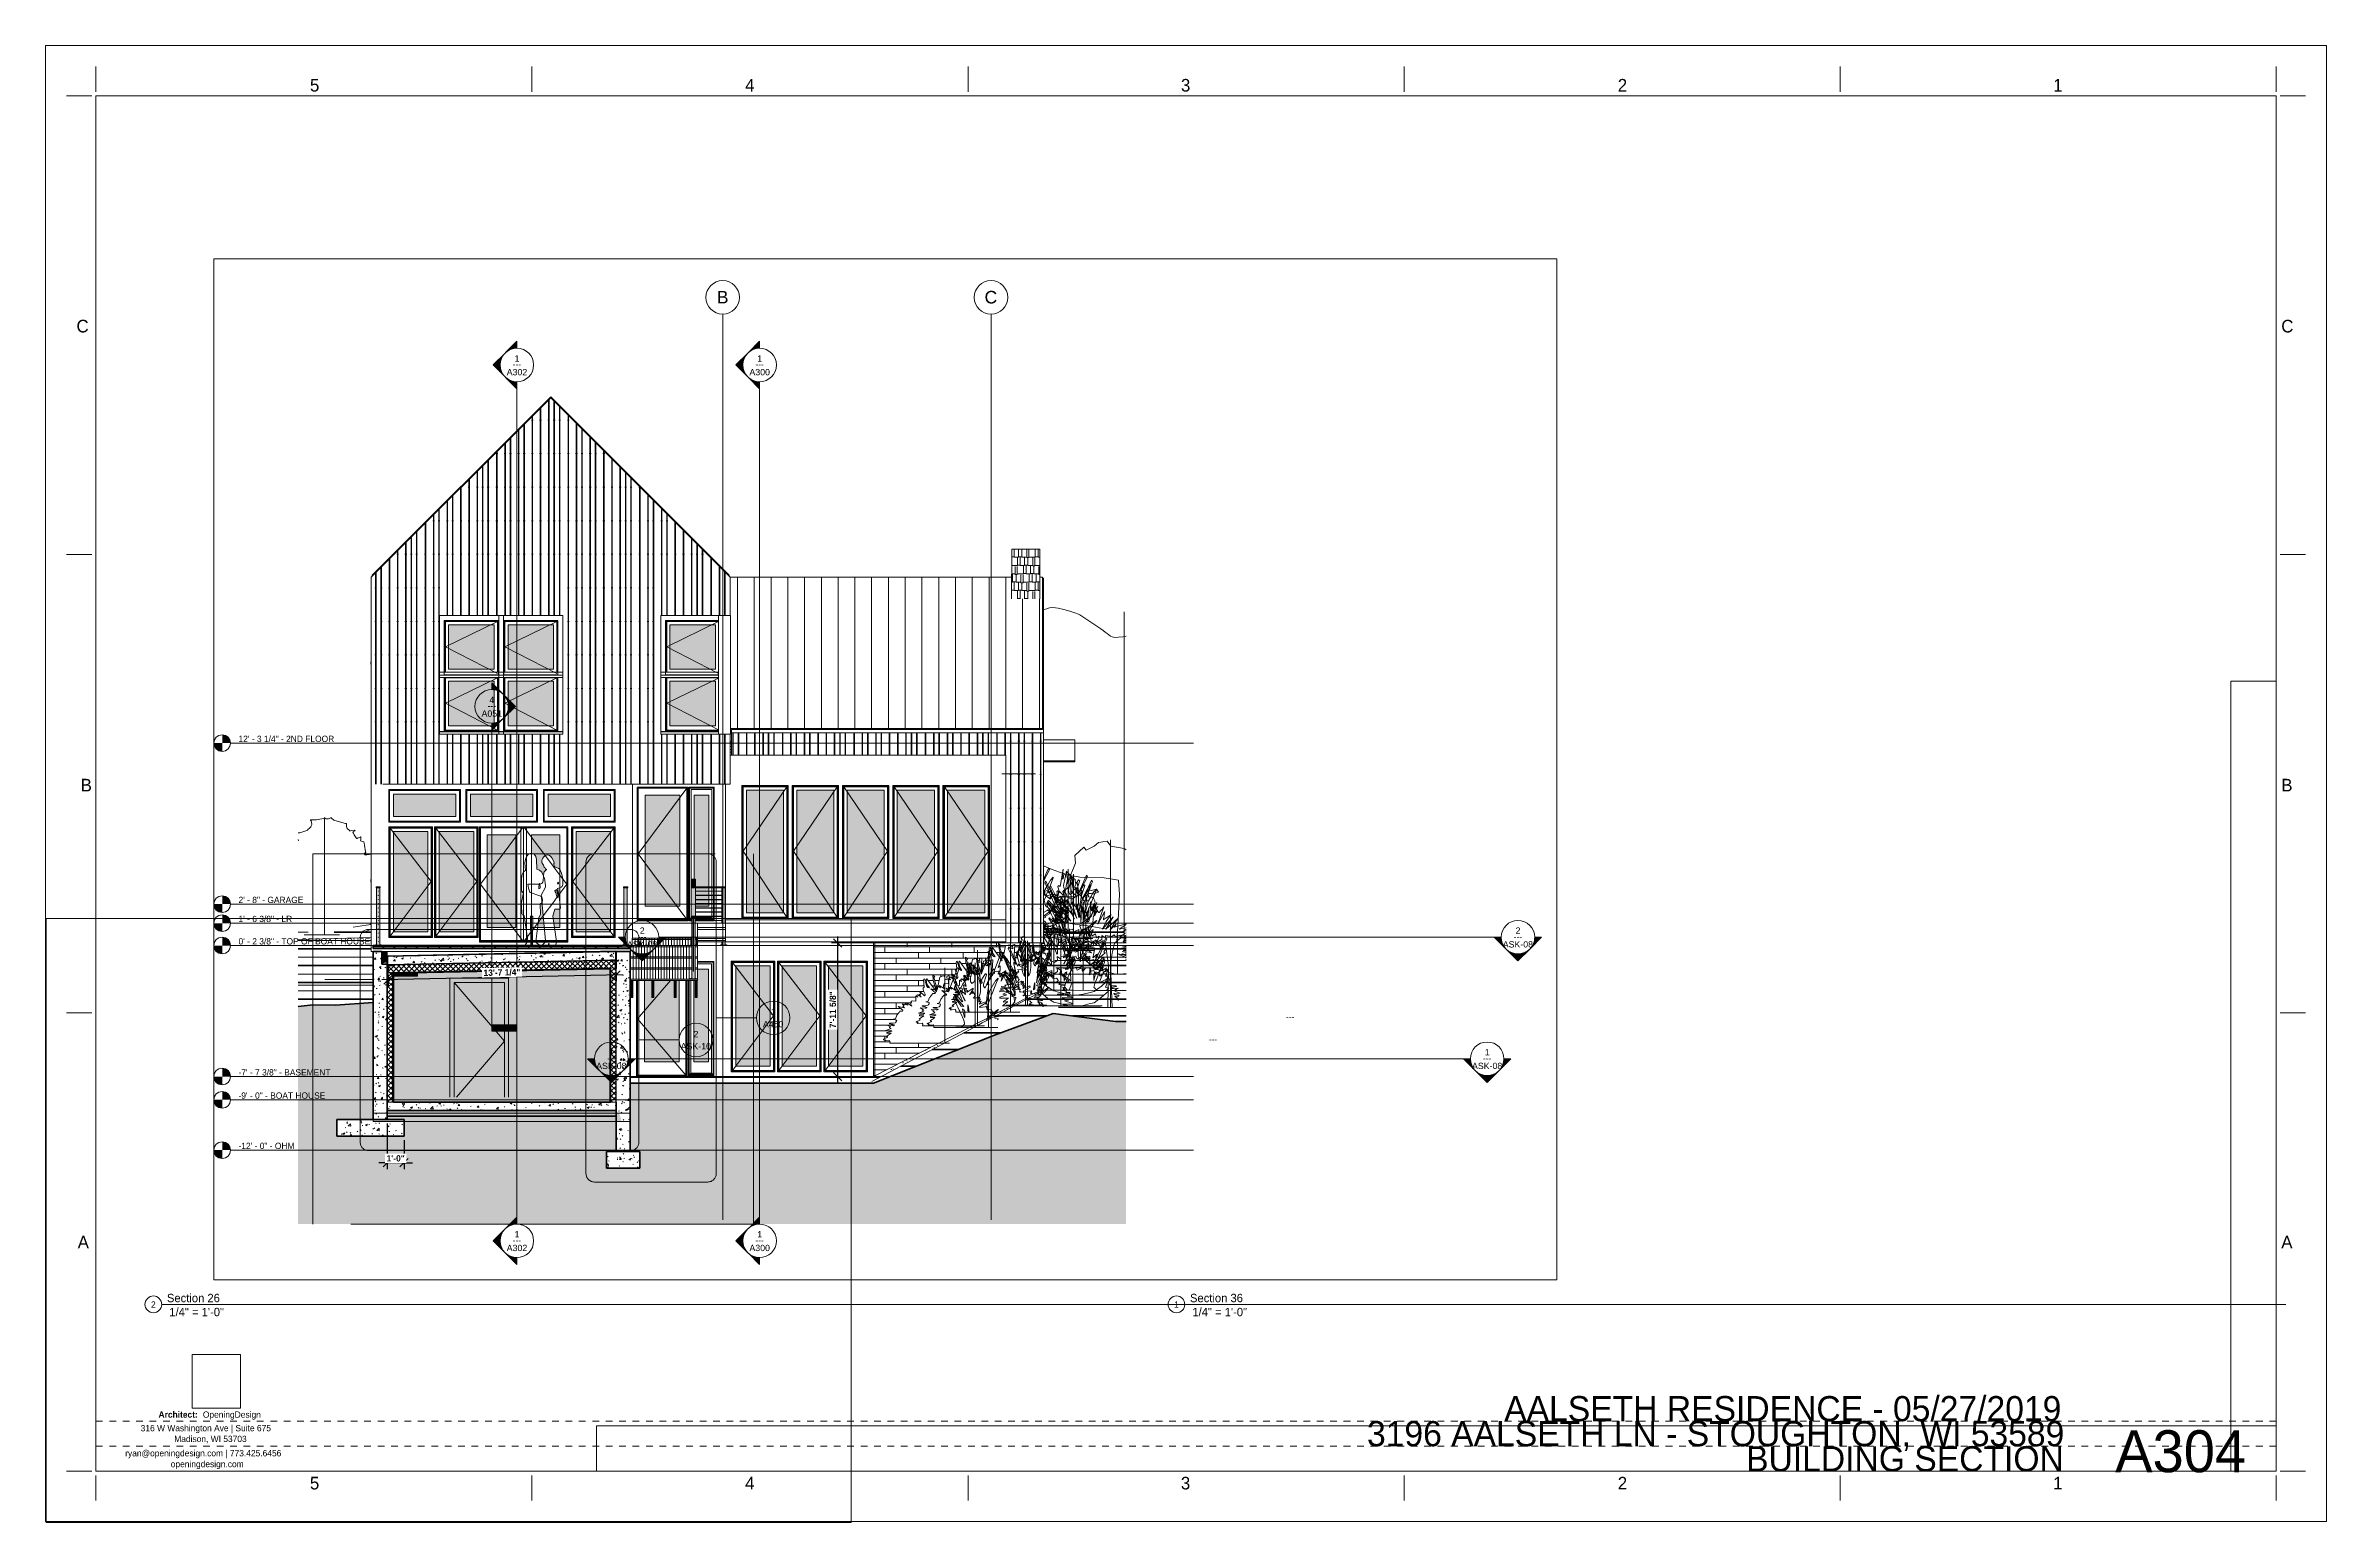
# Paper-space layout 'Layout1' of a CAD drawing. Header units: inches. Extents: x 0 to 34, y 0 to 22.
# The model-space entities are those that its viewports show. They can reach past a viewport. Long polylines and large blocks are cut down to what shows.
import ezdxf

# ---------------------------------------------------------------- set-up
doc = ezdxf.new("R2010")
doc.units = ezdxf.units.IN
doc.header["$MEASUREMENT"] = 0
for name, pattern in [('Aligning Line 1_8_', [0.25, 0.125, -0.125]), ('Dash 1_16_', [0.125, 0.0625, -0.0625]), ('Dash Dot 3_16_', [0.3125, 0.1875, -0.0625, 0, -0.0625]), ('Dot 1_32_', [0.03125, 0, -0.03125]), ('Grid Line 1_2_', [0.875, 0.5, -0.125, 0.125, -0.125])]:
    doc.linetypes.add(name, pattern=pattern)
for name, color, linetype, lineweight in [('A-ANNO-DIMS-1', 211, 'Continuous', 30), ('A-ANNO-SYMB', 150, 'Continuous', 9), ('A-ANNO-SYMB-1', 150, 'Dash Dot 3_16_', 9), ('A-CLNG', 13, 'Continuous', 18), ('A-CLNG-1', 13, 'Continuous', 60), ('A-CLNG-PATT-1', 13, 'Continuous', 9), ('A-DETL-1', 90, 'Dash 1_16_', 9), ('A-DETL-GENF', 92, 'Continuous', 9), ('A-DOOR', 31, 'Continuous', 18), ('A-DOOR-1', 31, 'Dash 1_16_', 9), ('A-DOOR-2', 31, 'Continuous', 9), ('A-DOOR-FRAM', 31, 'Continuous', 9), ('A-DOOR-FRAM-1', 31, 'Continuous', 18), ('A-FLOR', 192, 'Continuous', 18), ('A-FLOR-1', 192, 'Continuous', 60), ('A-FLOR-HRAL', 11, 'Continuous', 9), ('A-FLOR-LEVL', 51, 'Continuous', 9), ('A-FLOR-LEVL-1', 51, 'Grid Line 1_2_', 9), ('A-FLOR-MCUT', 51, 'Continuous', 18), ('A-FLOR-PATT-1', 8, 'Continuous', 9), ('A-GLAZ', 151, 'Continuous', 18), ('A-GLAZ-1', 151, 'Continuous', 9), ('A-GLAZ-2', 151, 'Dash 1_16_', 9), ('A-ROOF', 132, 'Continuous', 18), ('A-ROOF-PATT-1', 132, 'Continuous', 9), ('A-WALL', 113, 'Continuous', 18), ('A-WALL-1', 113, 'Continuous', 60), ('A-WALL-PATT-1', 111, 'Continuous', 9), ('C-BLDG-PADS', 91, 'Continuous', 9), ('C-BLDG-PADS-1', 91, 'Continuous', 18), ('C-TOPO', 7, 'Continuous', 9), ('C-TOPO-1', 7, 'Continuous', 60), ('C-TOPO-MAJR', 7, 'Continuous', 80), ('G-ANNO-SYMB', 111, 'Aligning Line 1_8_', 9), ('G-ANNO-SYMB-1', 111, 'Continuous', 9), ('G-ANNO-TTLB', 6, 'Continuous', 9), ('G-ANNO-TTLB-MEDM', 33, 'Continuous', 20), ('I-WALL', 2, 'Continuous', 18), ('I-WALL-1', 2, 'Continuous', 60), ('M-HVAC-DUCT-ANNO', 70, 'Continuous', 9), ('M-HVAC-DUCT-CNTR', 70, 'Continuous', 9), ('S-BEAM', 12, 'Continuous', 9), ('S-BEAM-1', 12, 'Continuous', 60), ('S-COLS', 52, 'Continuous', 9), ('S-FNDN', 32, 'Continuous', 18), ('S-FNDN-1', 32, 'Continuous', 60), ('S-FNDN-2', 32, 'Continuous', 9), ('S-GRID-1', 1, 'Grid Line 1_2_', 9), ('S-GRID-IDEN', 1, 'Continuous', 9), ('S-STRS', 31, 'Continuous', 9)]:
    doc.layers.add(name, color=color, linetype=linetype, lineweight=lineweight)
doc.layers.add('G-ANNO-NPLT', color=191, linetype='Continuous', plot=False)
doc.styles.add('Arial', font='arial.ttf', dxfattribs={"height": 9})
doc.styles.add('Arial_1', font='arial.ttf', dxfattribs={"height": 4.5})
doc.styles.add('Century Gothic', font='ufonts.com_century-gothic.ttf', dxfattribs={"height": 4.5})
doc.styles.add('Century Gothic_1', font='ufonts.com_century-gothic.ttf', dxfattribs={"height": 0.1875})
doc.styles.add('Century Gothic_2', font='ufonts.com_century-gothic.ttf', dxfattribs={"height": 0.09375})
doc.styles.add('Century Gothic_3', font='ufonts.com_century-gothic.ttf', dxfattribs={"height": 0.625})
doc.styles.add('Century Gothic_4', font='ufonts.com_century-gothic.ttf', dxfattribs={"height": 0.375})
doc.styles.add('Century Gothic_5', font='ufonts.com_century-gothic.ttf', dxfattribs={"height": 0.125})
doc.styles.add('Century Gothic_B', font='GOTHICB.TTF', dxfattribs={"height": 4.5})
doc.styles.add('Century Gothic_B_1', font='GOTHICB.TTF', dxfattribs={"height": 0.09375})
doc.dimstyles.new('OD__1_16__Tol__', dxfattribs={"dimscale": 12, "dimtxt": 4.698757, "dimasz": 0.5, "dimexe": 0.375, "dimexo": 0.25, "dimgap": 0.0625, "dimtad": 1, "dimdec": 4, "dimrnd": 0.0625, "dimzin": 3, "dimdsep": 46, "dimlunit": 4, "dimtxsty": 'Century Gothic_B', "dimblk1": 'OBLIQUE', "dimblk2": 'OBLIQUE', "dimsah": 1, "dimcen": 0.09, "dimdle": 0.375, "dimazin": 0, "dimtfac": 1, "dimtdec": 4, "dimtix": 1, "dimtmove": 0, "dimatfit": 3, "dimfxl": 1, "dimtvp": 1, "dimtfill": 1, "dimfrac": 2, "dimtolj": 1, "dimtzin": 0, "dimlwd": 30, "dimlwe": 30, "dimarcsym": 2})
doc.dimstyles.new('OD__1_8__Tol__', dxfattribs={"dimscale": 12, "dimtxt": 4.698757, "dimasz": 0.5, "dimexe": 0.375, "dimexo": 0.25, "dimgap": 0.0625, "dimtad": 1, "dimdec": 3, "dimrnd": 0.125, "dimzin": 3, "dimdsep": 46, "dimlunit": 4, "dimtxsty": 'Century Gothic_B', "dimblk1": 'OBLIQUE', "dimblk2": 'OBLIQUE', "dimsah": 1, "dimcen": 0.09, "dimdle": 0.375, "dimazin": 0, "dimtfac": 1, "dimtdec": 4, "dimtix": 1, "dimtmove": 0, "dimatfit": 3, "dimfxl": 1, "dimtvp": 1, "dimtfill": 1, "dimfrac": 2, "dimtolj": 1, "dimtzin": 0, "dimlwd": 30, "dimlwe": 30, "dimarcsym": 2})
doc.dimstyles.new('OD__1__Tol__', dxfattribs={"dimscale": 12, "dimtxt": 4.698757, "dimasz": 0.5, "dimexe": 0.375, "dimexo": 0.25, "dimgap": 0.0625, "dimtad": 1, "dimdec": 0, "dimzin": 3, "dimdsep": 46, "dimlunit": 4, "dimtxsty": 'Century Gothic_B', "dimblk1": 'OBLIQUE', "dimblk2": 'OBLIQUE', "dimsah": 1, "dimcen": 0.09, "dimdle": 0.375, "dimazin": 0, "dimtfac": 1, "dimtdec": 4, "dimtix": 1, "dimtmove": 0, "dimatfit": 3, "dimfxl": 1, "dimtvp": 1, "dimtfill": 1, "dimfrac": 2, "dimtolj": 1, "dimtzin": 0, "dimlwd": 30, "dimlwe": 30, "dimarcsym": 2})
picture_1 = doc.add_image_def('image1.jpg', size_in_pixel=(547, 610))
picture_2 = doc.add_image_def('image2.jpg', size_in_pixel=(95, 1663))
picture_3 = doc.add_image_def('image3.jpg', size_in_pixel=(3536, 95))
pattern_1 = [(50, (-7545.088, 124.938), (13.77135, -1.20496), [1.44, -15.84]), (355, (-7545.088, 124.938), (-2.6644, 14.4422), [1.152, -12.672]), (100.451, (-7543.94, 124.837), (11.10708, 13.23737), [1.224, -13.462]), (46.184, (-7545.088, 128.778), (20.4913, -3.17785), [2.16, -23.76]), (96.636, (-7543.38, 128.513), (17.9459, 18.7032), [1.836, -20.193]), (351.184, (-7545.088, 128.778), (17.9454, 18.7026), [1.728, -19.008]), (21, (-7543.168, 127.818), (11.46052, -7.73037), [1.44, -15.84]), (326, (-7543.168, 127.818), (4.67135, 13.92315), [1.152, -12.672]), (71.451, (-7542.213, 127.173), (16.13207, 6.19284), [1.224, -13.462]), (37.5, (-7545.0885, 124.938), (0.233123, 6.39175), [0.634, -11.885, 0.634, -12.23, -12.72]), (37.5, (-7545.0885, 124.938), (0.233123, 6.39175), [-25.382, 0.634, -12.086]), (7.5, (-7545.0885, 124.938), (5.05073, 7.57304), [0.634, -6.701, 0.634, -11.597, -4.848]), (7.5, (-7545.0885, 124.938), (5.05073, 7.57304), [-19.565, 0.634, -4.214]), (327.5, (-7549.3695, 124.938), (10.24958, -0.43289), [0.634, -4.166, 0.634, -14.342, -19.872]), (327.5, (-7549.3695, 124.938), (10.24958, -0.43289), [-19.776, 0.634, -19.238]), (317.5, (-7551.2895, 124.938), (11.19739, 1.92214), [0.634, -5.606, 0.634, -9.312, -14.112]), (317.5, (-7551.2895, 124.938), (11.19739, 1.92214), [-16.186, 0.634, -13.478])]
pattern_2 = [(90, (-7659.3905, -117.625), (-2, 1e-16), [])]
pattern_3 = [(0, (-7545.0885, 124.938), (15.36, 3.84), [0.634, -10.886, 0.634, -10.886, -61.44]), (0, (-7545.0885, 124.938), (15.36, 3.84), [-23.04, 0.634, -22.406, 0.634, -10.886, -26.88]), (0, (-7545.0885, 124.938), (15.36, 3.84), [-57.6, 0.634, -7.046, 0.634, -18.566]), (120, (-7539.3285, 126.858), (-11.005538, 11.38215), [0.634, -10.886, 0.634, -10.886, -61.44]), (120, (-7539.3285, 126.858), (-11.005538, 11.38215), [-23.04, 0.634, -22.406, 0.634, -10.886, -26.88]), (120, (-7539.3285, 126.858), (-11.005538, 11.38215), [-57.6, 0.634, -7.046, 0.634, -18.566]), (240, (-7537.4085, 134.538), (-4.354462, -15.22215), [0.634, -10.886, 0.634, -10.886, -61.44]), (240, (-7537.4085, 134.538), (-4.354462, -15.22215), [-23.04, 0.634, -22.406, 0.634, -10.886, -26.88]), (240, (-7537.4085, 134.538), (-4.354462, -15.22215), [-57.6, 0.634, -7.046, 0.634, -18.566])]
pattern_4 = [(90, (-7567.703, -91.375), (-51.125, 3e-15), [24, 0, 0, 0]), (90, (-7562.203, -91.375), (-51.125, 3e-15), [24, 0, 0, 0]), (90, (-7561.83, -91.375), (-51.125, 3e-15), [24, 0, 0, 0]), (90, (-7558.33, -91.375), (-51.125, 3e-15), [24, 0, 0, 0]), (90, (-7557.953, -91.375), (-51.125, 3e-15), [24, 0, 0, 0]), (90, (-7552.453, -91.375), (-51.125, 3e-15), [24, 0, 0, 0]), (90, (-7552.08, -91.375), (-51.125, 3e-15), [24, 0, 0, 0]), (90, (-7540.703, -91.375), (-51.125, 3e-15), [24, 0, 0, 0]), (90, (-7540.33, -91.375), (-51.125, 3e-15), [24, 0, 0, 0]), (90, (-7536.83, -91.375), (-51.125, 3e-15), [24, 0, 0, 0]), (90, (-7536.453, -91.375), (-51.125, 3e-15), [24, 0, 0, 0]), (90, (-7532.953, -91.375), (-51.125, 3e-15), [24, 0, 0, 0]), (90, (-7532.58, -91.375), (-51.125, 3e-15), [24, 0, 0, 0]), (90, (-7526.703, -91.375), (-51.125, 3e-15), [24, 0, 0, 0]), (90, (-7526.33, -91.375), (-51.125, 3e-15), [24, 0, 0, 0]), (90, (-7520.83, -91.375), (-51.125, 3e-15), [24, 0, 0, 0]), (90, (-7520.453, -91.375), (-51.125, 3e-15), [24, 0, 0, 0]), (90, (-7516.953, -91.375), (-51.125, 3e-15), [24, 0, 0, 0]), (90, (-7546.58, -91.375), (-51.125, 3e-15), [24, 0, 0, 0]), (90, (-7546.203, -91.375), (-51.125, 3e-15), [24, 0, 0, 0])]
pattern_5 = [(90, (-7567.703, 114.3), (-51.125, 3e-15), [24, 0, 0, 0]), (90, (-7562.203, 114.3), (-51.125, 3e-15), [24, 0, 0, 0]), (90, (-7561.83, 114.3), (-51.125, 3e-15), [24, 0, 0, 0]), (90, (-7558.33, 114.3), (-51.125, 3e-15), [24, 0, 0, 0]), (90, (-7557.953, 114.3), (-51.125, 3e-15), [24, 0, 0, 0]), (90, (-7552.453, 114.3), (-51.125, 3e-15), [24, 0, 0, 0]), (90, (-7552.08, 114.3), (-51.125, 3e-15), [24, 0, 0, 0]), (90, (-7540.703, 114.3), (-51.125, 3e-15), [24, 0, 0, 0]), (90, (-7540.33, 114.3), (-51.125, 3e-15), [24, 0, 0, 0]), (90, (-7536.83, 114.3), (-51.125, 3e-15), [24, 0, 0, 0]), (90, (-7536.453, 114.3), (-51.125, 3e-15), [24, 0, 0, 0]), (90, (-7532.953, 114.3), (-51.125, 3e-15), [24, 0, 0, 0]), (90, (-7532.58, 114.3), (-51.125, 3e-15), [24, 0, 0, 0]), (90, (-7526.703, 114.3), (-51.125, 3e-15), [24, 0, 0, 0]), (90, (-7526.33, 114.3), (-51.125, 3e-15), [24, 0, 0, 0]), (90, (-7520.83, 114.3), (-51.125, 3e-15), [24, 0, 0, 0]), (90, (-7520.453, 114.3), (-51.125, 3e-15), [24, 0, 0, 0]), (90, (-7516.953, 114.3), (-51.125, 3e-15), [24, 0, 0, 0]), (90, (-7546.58, 114.3), (-51.125, 3e-15), [24, 0, 0, 0]), (90, (-7546.203, 114.3), (-51.125, 3e-15), [24, 0, 0, 0])]
pattern_6 = [(90, (-7658.0855, 2.375), (-2, 1e-16), [])]
pattern_7 = [(45, (-7545.0885, 124.938), (-1.856155, 1.856155), []), (135, (-7545.0885, 124.938), (-1.856155, -1.856155), [])]
pattern_8 = [(45, (-8602.267, 124.938), (-4.75176, 4.75176), []), (45, (-8602.267, 132.138), (-4.75176, 4.75176), [])]

psp = doc.layouts.get("Layout1")

# ---------------------------------------------------------------- texts
at = {"layer": 'G-ANNO-TTLB', "attachment_point": 1}
for s, insert, char_height, width, style in [('Section 26', (1.798, 3.407), 0.125, 1.05734, 'Century Gothic_5'), ('Section 36', (17.049, 3.407), 0.125, 1.05734, 'Century Gothic_5'), ('2', (1.561, 3.294), 0.0937, 0.08837, 'Century Gothic_2'), (' 1/4" = 1\'-0"', (1.787, 3.198), 0.125, 1.111, 'Century Gothic_5'), ('1', (16.812, 3.294), 0.0937, 0.08837, 'Century Gothic_2'), (' 1/4" = 1\'-0"', (17.038, 3.198), 0.125, 1.111, 'Century Gothic_5'), ('AALSETH RESIDENCE - 05/27/2019', (21.733, 1.883), 0.375, 9.95797, 'Century Gothic_4'), ('3196 AALSETH LN - STOUGHTON, WI 53589', (19.688, 1.51), 0.375, 12.43562, 'Century Gothic_4'), ('A304', (30.841, 1.373), 0.625, 2.52816, 'Century Gothic_3'), ('BUILDING SECTION', (25.339, 1.136), 0.375, 5.58656, 'Century Gothic_4')]:
    psp.add_mtext(s, dxfattribs=dict(at, insert=insert, char_height=char_height, width=width, style=style))

msp = doc.modelspace()

# ---------------------------------------------------------------- texts
at = {"layer": 'A-ANNO-SYMB', "char_height": 4.5, "attachment_point": 1, "style": 'Arial_1'}
for s, insert, width in [('1', (-7535.00236, -42.91822), 4.242), ('A450', (-7540.62441, -51.61033), 17.877), ('2', (-7590.2668, -58.71812), 4.242), ('ASK-10', (-7599.45105, -67.41023), 26.5125)]:
    msp.add_mtext(s, dxfattribs=dict(at, insert=insert, width=width))
at = {"layer": 'A-FLOR-LEVL', "char_height": 4.5, "attachment_point": 1, "style": 'Century Gothic'}
for s, insert, width in [('12\' - 3 1/4" - 2ND FLOOR', (-7915.86433, 152.52539), 87.567), ('2\' - 8" - GARAGE', (-7915.86433, 37.27539), 59.388), ('1\' - 6 3/8" - LR', (-7915.86433, 23.65039), 48.3285), ('0\' - 2 3/8" - TOP OF BOAT HOUSE', (-7915.86433, 7.65039), 116.5035), ('-7\' - 7 3/8" - BASEMENT', (-7915.86433, -86.09961), 81.0525), ('-9\' - 0" - BOAT HOUSE', (-7915.86433, -102.72461), 75.9015), ('-12\' - 0" - OHM', (-7915.86433, -138.72461), 52.2675)]:
    msp.add_mtext(s, dxfattribs=dict(at, insert=insert, width=width))
at = {"layer": 'G-ANNO-SYMB-1', "char_height": 4.5, "attachment_point": 1}
for s, insert, width, style in [('1', (-7718.32781, 424.72417), 4.242, 'Arial_1'), ('1', (-7544.64893, 424.72417), 4.242, 'Arial_1'), ('---', (-7719.65346, 420.47082), 7.7265, 'Century Gothic'), ('---', (-7545.97459, 420.47082), 7.7265, 'Century Gothic'), ('A302', (-7723.94986, 414.90605), 17.877, 'Arial_1'), ('A300', (-7550.27098, 414.90605), 17.877, 'Arial_1'), ('4', (-7736.32781, 180.41846), 4.242, 'Arial_1'), ('---', (-7737.65346, 176.16511), 7.7265, 'Century Gothic'), ('A051', (-7741.94986, 170.60034), 17.877, 'Arial_1'), ('2', (-7628.72819, 15.30047), 4.242, 'Arial_1'), ('2', (-7002.05925, 15.30047), 4.242, 'Arial_1'), ('---', (-7630.05384, 11.04713), 7.7265, 'Century Gothic'), ('---', (-7003.38491, 11.04713), 7.7265, 'Century Gothic'), ('ASK-08', (-7637.91244, 5.48235), 26.5125, 'Arial_1'), ('ASK-08', (-7011.2435, 5.48235), 26.5125, 'Arial_1'), ('1', (-7650.72819, -71.69953), 4.242, 'Arial_1'), ('1', (-7024.05925, -71.69953), 4.242, 'Arial_1'), ('---', (-7652.05384, -75.95287), 7.7265, 'Century Gothic'), ('---', (-7025.38491, -75.95287), 7.7265, 'Century Gothic'), ('ASK-08', (-7659.91244, -81.51765), 26.5125, 'Arial_1'), ('ASK-08', (-7033.2435, -81.51765), 26.5125, 'Arial_1'), ('1', (-7718.32781, -201.94477), 4.242, 'Arial_1'), ('1', (-7544.64893, -201.94477), 4.242, 'Arial_1'), ('---', (-7719.65346, -206.19811), 7.7265, 'Century Gothic'), ('---', (-7545.97459, -206.19811), 7.7265, 'Century Gothic'), ('A302', (-7723.94986, -211.76289), 17.877, 'Arial_1'), ('A300', (-7550.27098, -211.76289), 17.877, 'Arial_1')]:
    msp.add_mtext(s, dxfattribs=dict(at, insert=insert, width=width, style=style))
at = {"layer": 'S-GRID-IDEN', "char_height": 9, "attachment_point": 1, "style": 'Arial'}
for s, insert, width in [('B', (-7573.64512, 470.78882), 10.1505), ('C', (-7382.02307, 470.78882), 11.0595)]:
    msp.add_mtext(s, dxfattribs=dict(at, insert=insert, width=width))

# ---------------------------------------------------------------- blocks, each defined once
blk = doc.blocks.new('OD Title Block - 22x34 - Presentation - one-539370-BUILDING SECTION')
at = {"layer": 'G-ANNO-TTLB'}
for p, q in [((-0.01, 0.014), (-0.01, 22.014)), ((-0.01, 22.014), (33.99, 22.014)), ((-0.01, 22.014), (33.99, 22.014)), ((33.99, 0.014), (33.99, 22.014)), ((-0.01, 0.014), (33.99, 0.014))]:
    blk.add_line(p, q, dxfattribs=at)
at = {"layer": 'G-ANNO-TTLB', "linetype": 'Dot 1_32_', "lineweight": 13}
for p, q in [((0.74, 1.51), (33.24, 1.51)), ((0.74, 1.137), (33.24, 1.137))]:
    blk.add_line(p, q, dxfattribs=at)
at = {"layer": 'G-ANNO-TTLB-MEDM'}
for p, q in [((0.74, 21.326), (0.74, 21.701)), ((7.24, 21.326), (7.24, 21.701)), ((13.74, 21.326), (13.74, 21.701)), ((20.24, 21.326), (20.24, 21.701)), ((26.74, 21.326), (26.74, 21.701)), ((33.24, 21.326), (33.24, 21.701)), ((0.677, 21.264), (0.302, 21.264)), ((0.74, 21.264), (0.74, 0.764)), ((0.74, 21.264), (33.24, 21.264)), ((33.24, 21.264), (33.24, 0.764)), ((33.302, 21.264), (33.677, 21.264)), ((0.677, 14.43), (0.302, 14.43)), ((33.302, 14.43), (33.677, 14.43)), ((0.677, 7.597), (0.302, 7.597)), ((33.302, 7.597), (33.677, 7.597)), ((0.677, 0.764), (0.302, 0.764)), ((0.74, 0.764), (33.24, 0.764)), ((0.74, 0.701), (0.74, 0.326)), ((7.24, 0.701), (7.24, 0.326)), ((13.74, 0.701), (13.74, 0.326)), ((20.24, 0.701), (20.24, 0.326)), ((26.74, 0.701), (26.74, 0.326)), ((33.24, 0.701), (33.24, 0.326)), ((33.302, 0.764), (33.677, 0.764))]:
    blk.add_line(p, q, dxfattribs=at)
at = {"layer": 'G-ANNO-TTLB', "attachment_point": 1}
for s, insert, char_height, width, style in [('5', (3.93, 21.517), 0.188, 0.17675, 'Century Gothic_1'), ('4', (10.418, 21.517), 0.188, 0.17675, 'Century Gothic_1'), ('3', (16.914, 21.517), 0.188, 0.17675, 'Century Gothic_1'), ('2', (23.426, 21.517), 0.188, 0.17675, 'Century Gothic_1'), ('1', (29.918, 21.517), 0.188, 0.17675, 'Century Gothic_1'), ('C', (0.45, 17.926), 0.188, 0.25881, 'Century Gothic_1'), ('C', (33.317, 17.926), 0.188, 0.25881, 'Century Gothic_1'), ('B', (0.512, 11.084), 0.188, 0.18306, 'Century Gothic_1'), ('B', (33.317, 11.084), 0.188, 0.18306, 'Century Gothic_1'), ('A', (0.468, 4.273), 0.188, 0.23672, 'Century Gothic_1'), ('A', (33.317, 4.273), 0.188, 0.23672, 'Century Gothic_1'), ('316 W Washington Ave | Suite 675', (1.407, 1.452), 0.09375, 2.65756, 'Century Gothic_2'), ('Architect: ', (1.673, 1.654), 0.09375, 0.80169, 'Century Gothic_B_1'), ('OpeningDesign', (2.334, 1.654), 0.09375, 1.212, 'Century Gothic_2'), ('ryan@openingdesign.com | 773.425.6456', (1.176, 1.078), 0.09375, 3.21937, 'Century Gothic_2'), ('Madison, WI 53703', (1.907, 1.291), 0.09375, 1.44556, 'Century Gothic_2'), ('openingdesign.com', (1.855, 0.916), 0.09375, 1.57181, 'Century Gothic_2'), ('3', (16.913, 0.679), 0.188, 0.17675, 'Century Gothic_1'), ('2', (23.426, 0.679), 0.188, 0.17675, 'Century Gothic_1'), ('5', (3.929, 0.679), 0.188, 0.17675, 'Century Gothic_1'), ('4', (10.417, 0.679), 0.188, 0.17675, 'Century Gothic_1'), ('1', (29.917, 0.679), 0.188, 0.17675, 'Century Gothic_1')]:
    blk.add_mtext(s, dxfattribs=dict(at, insert=insert, char_height=char_height, width=width, style=style))
at = {"layer": 'G-ANNO-TTLB'}
image = blk.add_image(picture_2, insert=(32.567, 0.764), size_in_units=(0.673, 11.775), dxfattribs=at)
image.dxf.flags = 7
image = blk.add_image(picture_1, insert=(2.174, 1.701), size_in_units=(0.719, 0.802), dxfattribs=at)
image.dxf.flags = 7
image = blk.add_image(picture_3, insert=(8.203, 0.764), size_in_units=(25.037, 0.673), dxfattribs=at)
image.dxf.flags = 7
blk = doc.blocks.new('Viewport - All On-1560281-BUILDING SECTION')
at = {"layer": 'G-ANNO-TTLB'}
for start, end in [(360, 180), (180, 360)]:
    blk.add_arc((-0.125, 0), 0.125, start, end, dxfattribs=at)
blk = doc.blocks.new('Railing - 2_ x 1_2_ 2-1559248-Section 26')
at = {"layer": 'A-FLOR-HRAL'}
for points in [[(-8696.644, 2.625), (-8694.882, 2.625), (-8694.882, 43.625), (-8697.257, 43.625), (-8697.257, 2.625), (-8696.854, 2.625)], [(-8697.59, 2.625), (-8697.569, 2.625), (-8697.578, 2.875), (-8698.069, 2.875), (-8698.048, 2.625), (-8697.603, 2.625)], [(-8694.287, 2.625), (-8694.069, 2.625), (-8694.078, 2.875), (-8694.569, 2.875), (-8694.548, 2.625), (-8694.319, 2.625)], [(-8694.882, 2.375), (-8693.569, 2.375), (-8693.569, 2.625), (-8698.569, 2.625), (-8698.569, 2.375), (-8696.548, 2.375)]]:
    blk.add_hatch(color=256, dxfattribs=at).paths.add_polyline_path(points, flags=0)
for p, q in [((-8697.257, 43.625), (-8694.882, 43.625)), ((-8697.257, 2.625), (-8697.257, 43.625)), ((-8694.882, 2.625), (-8694.882, 43.625)), ((-8698.069, 2.625), (-8698.069, 2.875)), ((-8697.569, 2.875), (-8698.069, 2.875)), ((-8697.569, 2.875), (-8697.569, 2.625)), ((-8694.569, 2.625), (-8694.569, 2.875)), ((-8694.069, 2.875), (-8694.569, 2.875)), ((-8694.069, 2.875), (-8694.069, 2.625)), ((-8693.569, 2.625), (-8698.569, 2.625)), ((-8698.569, 2.375), (-8698.569, 2.625)), ((-8698.569, 2.375), (-8693.569, 2.375)), ((-8693.569, 2.375), (-8693.569, 2.625))]:
    blk.add_line(p, q, dxfattribs=at)
blk = doc.blocks.new('Railing - 2_ x 1_2_ 2-V24-Section 26')
at = {"layer": 'A-FLOR-HRAL'}
h = blk.add_hatch(color=256, dxfattribs=at)
h.paths.add_polyline_path([(-8871.882, 2.625), (-8871.882, 43.625), (-8874.257, 43.625), (-8874.257, 2.625), (-8872.353, 2.625)], flags=0)
h.paths.add_polyline_path([(-8873.069, 5.187), (-8873.163, 5.281), (-8873.069, 5.375), (-8872.976, 5.281)], flags=0)
h.paths.add_polyline_path([(-8873.069, 8.187), (-8873.163, 8.281), (-8873.069, 8.375), (-8872.976, 8.281)], flags=0)
h.paths.add_polyline_path([(-8873.069, 11.187), (-8873.163, 11.281), (-8873.069, 11.375), (-8872.976, 11.281)], flags=0)
h.paths.add_polyline_path([(-8873.069, 14.187), (-8873.163, 14.281), (-8873.069, 14.375), (-8872.976, 14.281)], flags=0)
h.paths.add_polyline_path([(-8873.069, 17.187), (-8873.163, 17.281), (-8873.069, 17.375), (-8872.976, 17.281)], flags=0)
h.paths.add_polyline_path([(-8873.069, 20.187), (-8873.163, 20.281), (-8873.069, 20.375), (-8872.976, 20.281)], flags=0)
h.paths.add_polyline_path([(-8873.069, 23.187), (-8873.163, 23.281), (-8873.069, 23.375), (-8872.976, 23.281)], flags=0)
h.paths.add_polyline_path([(-8873.069, 26.187), (-8873.163, 26.281), (-8873.069, 26.375), (-8872.976, 26.281)], flags=0)
h.paths.add_polyline_path([(-8873.069, 29.187), (-8873.163, 29.281), (-8873.069, 29.375), (-8872.976, 29.281)], flags=0)
h.paths.add_polyline_path([(-8873.069, 32.187), (-8873.163, 32.281), (-8873.069, 32.375), (-8872.976, 32.281)], flags=0)
h.paths.add_polyline_path([(-8873.069, 35.187), (-8873.163, 35.281), (-8873.069, 35.375), (-8872.976, 35.281)], flags=0)
h.paths.add_polyline_path([(-8873.069, 38.187), (-8873.163, 38.281), (-8873.069, 38.375), (-8872.976, 38.281)], flags=0)
h.paths.add_polyline_path([(-8873.069, 41.187), (-8873.163, 41.281), (-8873.069, 41.375), (-8872.976, 41.281)], flags=0)
for points in [[(-8875.069, 2.625), (-8874.569, 2.625), (-8874.578, 2.875), (-8875.069, 2.875)], [(-8871.352, 2.625), (-8871.069, 2.625), (-8871.078, 2.875), (-8871.569, 2.875), (-8871.548, 2.625), (-8871.357, 2.625)], [(-8871.357, 2.375), (-8870.569, 2.375), (-8870.569, 2.625), (-8875.569, 2.625), (-8875.569, 2.375), (-8871.882, 2.375)]]:
    blk.add_hatch(color=256, dxfattribs=at).paths.add_polyline_path(points, flags=0)
for p, q in [((-8874.257, 2.625), (-8874.257, 43.625)), ((-8871.882, 43.625), (-8871.882, 2.625)), ((-8875.069, 2.625), (-8875.069, 2.875)), ((-8874.569, 2.875), (-8875.069, 2.875)), ((-8874.569, 2.875), (-8874.569, 2.625)), ((-8871.569, 2.625), (-8871.569, 2.875)), ((-8871.069, 2.875), (-8871.569, 2.875)), ((-8871.069, 2.875), (-8871.069, 2.625)), ((-8870.569, 2.625), (-8875.569, 2.625)), ((-8875.569, 2.375), (-8875.569, 2.625)), ((-8870.569, 2.625), (-8870.569, 2.375))]:
    blk.add_line(p, q, dxfattribs=at)
blk = doc.blocks.new('Railing - Railing-1114347-Section 26')
at = {"layer": 'A-FLOR-HRAL'}
for points in [[(-8874.007, 43.625), (-8871.569, 43.625), (-8871.576, 44.375), (-8874.569, 44.375), (-8874.569, 43.625), (-8874.257, 43.625)], [(-8697.569, 43.625), (-8694.569, 43.625), (-8694.569, 44.375), (-8697.569, 44.375), (-8697.569, 43.986)], [(-8873.069, 41.187), (-8872.976, 41.281), (-8873.069, 41.375), (-8873.163, 41.281)], [(-8873.069, 38.187), (-8872.976, 38.281), (-8873.069, 38.375), (-8873.163, 38.281)], [(-8873.069, 35.187), (-8872.976, 35.281), (-8873.069, 35.375), (-8873.163, 35.281)], [(-8873.069, 32.187), (-8872.976, 32.281), (-8873.069, 32.375), (-8873.163, 32.281)], [(-8873.069, 29.187), (-8872.976, 29.281), (-8873.069, 29.375), (-8873.163, 29.281)], [(-8873.069, 26.187), (-8872.976, 26.281), (-8873.069, 26.375), (-8873.163, 26.281)], [(-8873.069, 23.187), (-8872.976, 23.281), (-8873.069, 23.375), (-8873.163, 23.281)], [(-8873.069, 20.187), (-8872.976, 20.281), (-8873.069, 20.375), (-8873.163, 20.281)], [(-8873.069, 17.187), (-8872.976, 17.281), (-8873.069, 17.375), (-8873.163, 17.281)], [(-8873.069, 14.187), (-8872.976, 14.281), (-8873.069, 14.375), (-8873.163, 14.281)], [(-8873.069, 11.187), (-8872.976, 11.281), (-8873.069, 11.375), (-8873.163, 11.281)], [(-8873.069, 8.187), (-8872.976, 8.281), (-8873.069, 8.375), (-8873.163, 8.281)], [(-8873.069, 5.187), (-8872.976, 5.281), (-8873.069, 5.375), (-8873.163, 5.281)]]:
    blk.add_hatch(color=256, dxfattribs=at).paths.add_polyline_path(points, flags=0)
for p, q in [((-8871.569, 44.375), (-8874.569, 44.375)), ((-8874.569, 44.375), (-8874.569, 43.625)), ((-8871.569, 43.625), (-8871.569, 44.375)), ((-8694.569, 44.375), (-8697.569, 44.375)), ((-8697.569, 44.375), (-8697.569, 43.625)), ((-8694.569, 43.625), (-8694.569, 44.375)), ((-8874.569, 43.625), (-8871.569, 43.625)), ((-8697.569, 43.625), (-8697.257, 43.625)), ((-8694.882, 43.625), (-8694.569, 43.625))]:
    blk.add_line(p, q, dxfattribs=at)
for centre, radius, start, end in [((-8873.069, 41.281), 0.0938, 0, 180), ((-8873.069, 41.281), 0.0938, 180, 0), ((-8873.069, 38.281), 0.0938, 0, 180), ((-8873.069, 38.281), 0.0938, 180, 0), ((-8873.069, 35.281), 0.0938, 0, 180), ((-8873.069, 35.281), 0.0938, 180, 0), ((-8873.069, 32.281), 0.0938, 0, 180), ((-8873.069, 32.281), 0.0938, 180, 0), ((-8873.069, 29.281), 0.0938, 0, 180), ((-8873.069, 29.281), 0.0938, 180, 0), ((-8873.069, 26.281), 0.0938, 0, 180), ((-8873.069, 26.281), 0.0938, 180, 0), ((-8873.069, 23.281), 0.0938, 0, 180), ((-8873.069, 23.281), 0.0938, 180, 0), ((-8873.069, 20.281), 0.0938, 0, 180), ((-8873.069, 20.281), 0.0938, 180, 0), ((-8873.069, 17.281), 0.0938, 0, 180), ((-8873.069, 17.281), 0.0938, 180, 0), ((-8873.069, 14.281), 0.0938, 0, 180), ((-8873.069, 14.281), 0.0938, 180, 0), ((-8873.069, 11.281), 0.0937, 360, 180), ((-8873.069, 11.281), 0.0937, 180, 360), ((-8873.069, 8.281), 0.0938, 0, 180), ((-8873.069, 8.281), 0.0937, 180, 360), ((-8873.069, 5.281), 0.0937, 360, 180), ((-8873.069, 5.281), 0.0937, 180, 0)]:
    blk.add_arc(centre, radius, start, end, dxfattribs=at)
for name in ['Railing - 2_ x 1_2_ 2-V24-Section 26', 'Railing - 2_ x 1_2_ 2-1559248-Section 26']:
    blk.add_blockref(name, (0, 0))
blk = doc.blocks.new('florence 23626 - florence 23626-1391546-Section 26')
at = {"layer": 'A-DETL-GENF'}
for p, q in [((-8765.567, 67.762), (-8763.644, 68.375)), ((-8763.644, 68.375), (-8761.587, 67.699)), ((-8763.41, 68.16), (-8763.41, 68.036)), ((-8763.41, 67.523), (-8763.41, 68.16)), ((-8763.41, 68.036), (-8763.41, 67.7)), ((-8766.873, 66.164), (-8765.567, 67.762)), ((-8763.41, 67.7), (-8763.41, 66.942)), ((-8761.587, 67.699), (-8760.337, 66.134)), ((-8763.41, 66.175), (-8763.41, 67.523)), ((-8763.41, 66.942), (-8763.41, 65.975)), ((-8767.665, 63.942), (-8766.873, 66.164)), ((-8763.41, 64.318), (-8763.41, 66.175)), ((-8763.41, 65.975), (-8763.41, 64.889)), ((-8760.337, 66.134), (-8759.705, 64.024)), ((-8763.41, 64.889), (-8763.41, 58.653)), ((-8768.048, 61.455), (-8767.665, 63.942)), ((-8763.41, 55.825), (-8763.41, 64.318)), ((-8759.705, 64.024), (-8759.56, 56.984)), ((-8767.781, 56.017), (-8768.048, 61.455)), ((-8763.41, 58.653), (-8763.41, 58.07)), ((-8763.41, 58.07), (-8763.41, 57.833)), ((-8763.41, 57.833), (-8763.41, 57.439)), ((-8763.41, 57.439), (-8763.41, 56.801)), ((-8763.41, 56.801), (-8763.41, 56.175)), ((-8759.56, 56.984), (-8757.556, 56.39)), ((-8757.556, 56.39), (-8756.008, 54.891)), ((-8769.159, 55.194), (-8767.781, 56.017)), ((-8763.41, 56.175), (-8763.41, 55.564)), ((-8763.41, 54.206), (-8763.41, 55.825)), ((-8763.41, 55.564), (-8763.41, 52.756)), ((-8770.064, 53.266), (-8769.159, 55.194)), ((-8756.008, 54.891), (-8754.732, 52.004)), ((-8763.41, 52.355), (-8763.41, 54.206)), ((-8770.583, 50.655), (-8770.064, 53.266)), ((-8763.41, 52.756), (-8763.41, 51.511)), ((-8763.41, 46.375), (-8763.41, 52.355)), ((-8754.732, 52.004), (-8754.067, 50.501)), ((-8763.41, 51.511), (-8763.41, 51.271)), ((-8763.41, 51.271), (-8763.41, 51.091)), ((-8763.41, 51.091), (-8763.41, 50.949)), ((-8763.41, 50.949), (-8763.41, 50.821)), ((-8763.41, 50.821), (-8763.41, 50.682)), ((-8770.532, 41.774), (-8770.583, 50.655)), ((-8763.41, 50.682), (-8763.41, 50.509)), ((-8763.41, 50.509), (-8763.41, 49.228)), ((-8754.067, 50.501), (-8753.253, 45.394)), ((-8763.41, 49.228), (-8763.41, 46.375)), ((-8757.754, 46.599), (-8757.518, 47.097)), ((-8757.379, 46.212), (-8757.518, 47.097)), ((-8763.41, 43.03), (-8763.41, 46.375)), ((-8763.41, 46.375), (-8763.41, 45.646)), ((-8757.754, 46.599), (-8757.815, 46.223)), ((-8757.815, 46.223), (-8758.148, 44.204)), ((-8757.091, 44.379), (-8757.379, 46.212)), ((-8763.41, 45.646), (-8763.41, 41.083)), ((-8753.253, 45.394), (-8753.42, 44.192)), ((-8758.148, 44.204), (-8758.056, 43.013)), ((-8757.192, 43.689), (-8757.091, 44.379)), ((-8753.42, 44.192), (-8756.544, 38.517)), ((-8757.494, 43.199), (-8757.192, 43.689)), ((-8758.056, 43.013), (-8757.494, 43.199)), ((-8763.41, 42.539), (-8763.41, 43.03)), ((-8763.41, 42.152), (-8763.41, 42.539)), ((-8770.442, 41.51), (-8770.532, 41.774)), ((-8763.41, 41.292), (-8763.41, 42.152)), ((-8770.323, 41.225), (-8770.442, 41.51)), ((-8763.41, 40.996), (-8763.41, 41.292)), ((-8770.171, 40.942), (-8770.323, 41.225)), ((-8769.985, 40.683), (-8770.171, 40.942)), ((-8763.41, 41.069), (-8763.41, 40.649)), ((-8763.41, 40.641), (-8763.41, 40.996)), ((-8769.764, 40.47), (-8769.985, 40.683)), ((-8769.504, 40.326), (-8769.764, 40.47)), ((-8763.41, 40.649), (-8763.41, 40.373)), ((-8763.41, 40.087), (-8763.41, 40.641)), ((-8763.41, 40.373), (-8763.41, 40.087)), ((-8770.844, 32.052), (-8769.205, 40.273)), ((-8769.205, 40.273), (-8769.504, 40.326)), ((-8763.41, 38), (-8763.41, 40.087)), ((-8763.41, 40.087), (-8763.41, 39.919)), ((-8763.41, 39.919), (-8763.41, 38.77)), ((-8763.41, 38.77), (-8763.41, 38.22)), ((-8763.41, 38.22), (-8763.41, 37.783)), ((-8756.544, 38.517), (-8755.744, 36.185)), ((-8763.41, 23.488), (-8763.41, 38)), ((-8763.41, 37.783), (-8763.41, 37.533)), ((-8763.41, 37.533), (-8763.41, 36.108)), ((-8763.41, 36.108), (-8763.41, 33.826)), ((-8755.744, 36.185), (-8755.504, 34.559)), ((-8755.504, 34.559), (-8755.67, 33.491)), ((-8763.41, 33.826), (-8763.41, 27.984)), ((-8755.871, 33.173), (-8756.087, 32.831)), ((-8755.67, 33.491), (-8755.871, 33.173)), ((-8756.087, 32.831), (-8757.055, 32.14)), ((-8770.487, 30.879), (-8770.844, 32.052)), ((-8757.055, 32.14), (-8757.297, 31.81)), ((-8757.297, 31.81), (-8756.983, 25.031)), ((-8770.387, 25.208), (-8770.487, 30.879)), ((-8763.41, 27.984), (-8763.41, 20.886)), ((-8769.831, 24.249), (-8770.387, 25.208)), ((-8756.983, 25.031), (-8757.11, 24.101)), ((-8768.716, 23.755), (-8769.831, 24.249)), ((-8757.11, 24.101), (-8758.163, 22.376)), ((-8766.025, 5.834), (-8768.716, 23.755)), ((-8763.41, 22.477), (-8763.41, 23.885)), ((-8763.41, 23.496), (-8763.41, 23.885)), ((-8762.354, 23.455), (-8764.074, 23.508)), ((-8764.074, 23.508), (-8763.927, 2.375)), ((-8763.41, 21.678), (-8763.41, 23.496)), ((-8763.41, 22.706), (-8763.41, 23.488)), ((-8762.699, 2.375), (-8762.354, 23.455)), ((-8763.41, 19.212), (-8763.41, 22.706)), ((-8763.41, 22.477), (-8763.41, 7.201)), ((-8758.163, 22.376), (-8760.4, 5.189)), ((-8763.41, 20.664), (-8763.41, 21.678)), ((-8763.41, 20.886), (-8763.41, 8.983)), ((-8763.41, 18.813), (-8763.41, 20.664)), ((-8763.41, 2.375), (-8763.41, 19.212)), ((-8763.41, 4.753), (-8763.41, 18.813)), ((-8763.41, 8.983), (-8763.41, 7.563)), ((-8763.41, 7.563), (-8763.41, 5.362)), ((-8763.41, 7.201), (-8763.41, 4.201)), ((-8766.176, 5.224), (-8766.025, 5.834)), ((-8767.732, 3.178), (-8766.176, 5.224)), ((-8763.41, 5.362), (-8763.41, 4.692)), ((-8760.4, 5.189), (-8760.263, 4.777)), ((-8763.41, 3.849), (-8763.41, 4.753)), ((-8763.41, 4.692), (-8763.41, 4.197)), ((-8760.263, 4.777), (-8759.925, 4.392)), ((-8763.41, 4.201), (-8763.41, 2.821)), ((-8763.41, 4.197), (-8763.41, 2.929)), ((-8759.925, 4.392), (-8757.891, 2.835)), ((-8763.41, 3.165), (-8763.41, 3.849)), ((-8767.852, 2.759), (-8767.732, 3.178)), ((-8767.662, 2.375), (-8767.852, 2.759)), ((-8763.41, 2.821), (-8763.41, 3.165)), ((-8763.41, 2.876), (-8763.41, 2.983)), ((-8763.41, 2.983), (-8763.41, 2.959)), ((-8763.41, 2.959), (-8763.41, 2.91)), ((-8763.41, 2.929), (-8763.41, 2.375)), ((-8763.41, 2.91), (-8763.41, 2.375)), ((-8763.41, 2.375), (-8763.41, 2.876)), ((-8757.891, 2.835), (-8757.544, 2.375))]:
    blk.add_line(p, q, dxfattribs=at)
blk = doc.blocks.new('lisa 12 res 26737 - lisa 12 res 26737-1391549-Section 26')
at = {"layer": 'A-DETL-GENF'}
for p, q in [((-8752.246, 67.375), (-8753.603, 66.842)), ((-8750.944, 67.144), (-8752.246, 67.375)), ((-8749.754, 66.344), (-8750.944, 67.144)), ((-8753.603, 66.842), (-8754.646, 65.85)), ((-8748.731, 65.171), (-8749.754, 66.344)), ((-8754.646, 65.85), (-8755.366, 64.839)), ((-8755.366, 64.839), (-8755.797, 63.844)), ((-8747.41, 62.486), (-8748.731, 65.171)), ((-8755.797, 63.844), (-8755.976, 62.902)), ((-8755.976, 62.902), (-8755.94, 62.045)), ((-8747.224, 61.363), (-8747.41, 62.486)), ((-8755.94, 62.045), (-8755.724, 61.311)), ((-8755.724, 61.311), (-8754.815, 59.932)), ((-8747.315, 61.117), (-8747.224, 61.363)), ((-8747.34, 60.091), (-8747.315, 61.117)), ((-8754.815, 59.932), (-8754.415, 58.406)), ((-8747.279, 59.747), (-8747.34, 60.091)), ((-8747.189, 59.448), (-8747.279, 59.747)), ((-8747.076, 59.224), (-8747.189, 59.448)), ((-8746.648, 58.765), (-8747.076, 59.224)), ((-8743.811, 57.462), (-8746.648, 58.765)), ((-8754.415, 58.406), (-8754.359, 58.318)), ((-8754.359, 58.318), (-8754.33, 58.274)), ((-8754.33, 58.274), (-8754.31, 58.256)), ((-8754.31, 58.256), (-8754.278, 58.246)), ((-8754.278, 58.246), (-8754.214, 58.228)), ((-8754.214, 58.228), (-8754.098, 58.184)), ((-8754.098, 58.184), (-8753.911, 58.095)), ((-8753.911, 58.095), (-8753.288, 57.233)), ((-8753.288, 57.233), (-8753.146, 57.111)), ((-8743.339, 57.068), (-8743.811, 57.462)), ((-8752.746, 56.694), (-8754.299, 55.101)), ((-8753.146, 57.111), (-8752.961, 57.034)), ((-8752.961, 57.034), (-8752.707, 57.007)), ((-8752.594, 56.924), (-8752.746, 56.694)), ((-8752.707, 57.007), (-8752.594, 56.924)), ((-8742.607, 55.916), (-8743.339, 57.068)), ((-8741.929, 54.215), (-8742.607, 55.916)), ((-8754.299, 55.101), (-8754.501, 54.736)), ((-8754.501, 54.736), (-8754.992, 48.921)), ((-8740.986, 49.991), (-8741.929, 54.215)), ((-8741.013, 46.045), (-8740.986, 49.991)), ((-8754.992, 48.921), (-8755.361, 47.606)), ((-8755.361, 47.606), (-8756.06, 46.651)), ((-8744.555, 47.464), (-8744.439, 47.636)), ((-8744.439, 47.636), (-8744.303, 47.68)), ((-8744.211, 47.594), (-8744.303, 47.68)), ((-8744.691, 46.677), (-8744.641, 47.214)), ((-8744.641, 47.214), (-8744.555, 47.464)), ((-8744.211, 47.594), (-8744.139, 47.415)), ((-8744.139, 47.415), (-8744.1, 47.181)), ((-8744.1, 47.181), (-8744.106, 46.927)), ((-8744.106, 46.927), (-8744.169, 46.693)), ((-8765.848, 46.269), (-8765.988, 46.22)), ((-8763.582, 46.379), (-8765.848, 46.269)), ((-8757.204, 46.207), (-8763.582, 46.379)), ((-8756.06, 46.651), (-8757.204, 46.207)), ((-8744.638, 46.491), (-8744.691, 46.677)), ((-8744.52, 46.425), (-8744.638, 46.491)), ((-8744.303, 46.513), (-8744.52, 46.425)), ((-8744.169, 46.693), (-8744.303, 46.513)), ((-8766.012, 46.201), (-8766.025, 46.181)), ((-8766.025, 46.181), (-8765.472, 43.495)), ((-8765.988, 46.22), (-8766.012, 46.201)), ((-8741.548, 44.692), (-8741.013, 46.045)), ((-8741.853, 44.387), (-8741.548, 44.692)), ((-8744.717, 43.3), (-8742.269, 44.127)), ((-8742.269, 44.127), (-8741.853, 44.387)), ((-8765.472, 43.495), (-8764.559, 40.635)), ((-8743.508, 37.241), (-8744.717, 43.3)), ((-8746.763, 41.633), (-8745.533, 42.556)), ((-8744.495, 38.803), (-8745.533, 42.556)), ((-8746.621, 41.349), (-8746.763, 41.633)), ((-8746.373, 40.786), (-8746.621, 41.349)), ((-8764.559, 40.635), (-8764.264, 40.378)), ((-8764.264, 40.378), (-8757.384, 38.036)), ((-8746.066, 40.023), (-8746.373, 40.786)), ((-8745.746, 39.143), (-8746.066, 40.023)), ((-8745.459, 38.227), (-8745.746, 39.143)), ((-8744.495, 38.803), (-8744.463, 37.801)), ((-8745.253, 37.356), (-8745.459, 38.227)), ((-8757.384, 38.036), (-8756.544, 37.431)), ((-8744.463, 37.801), (-8744.665, 37.028)), ((-8756.544, 37.431), (-8756.192, 36.713)), ((-8745.174, 36.611), (-8745.253, 37.356)), ((-8742.544, 29.167), (-8743.508, 37.241)), ((-8744.665, 37.028), (-8745.174, 36.611)), ((-8756.192, 36.713), (-8753.374, 5.654)), ((-8742.81, 28.74), (-8742.544, 29.167)), ((-8743.316, 28.487), (-8742.81, 28.74)), ((-8748.239, 23.286), (-8746.758, 28.374)), ((-8746.758, 28.374), (-8743.984, 28.367)), ((-8743.984, 28.367), (-8743.316, 28.487)), ((-8745.812, 6.864), (-8748.239, 23.286)), ((-8745.763, 3.905), (-8745.812, 6.864)), ((-8753.374, 5.654), (-8753.504, 4.997)), ((-8753.504, 4.997), (-8753.822, 4.445)), ((-8753.822, 4.445), (-8754.255, 3.972)), ((-8754.255, 3.972), (-8755.185, 3.165)), ((-8751.202, 3.539), (-8751.119, 3.684)), ((-8751.119, 3.684), (-8751.036, 3.784)), ((-8751.036, 3.784), (-8750.965, 3.812)), ((-8750.869, 3.739), (-8750.965, 3.812)), ((-8750.869, 3.739), (-8750.855, 3.614)), ((-8745.763, 3.905), (-8746.291, 2.375)), ((-8751.32, 3.102), (-8751.315, 3.221)), ((-8751.315, 3.221), (-8751.202, 3.539)), ((-8750.904, 3.46), (-8751.096, 3.164)), ((-8750.855, 3.614), (-8750.904, 3.46)), ((-8755.54, 2.781), (-8755.727, 2.375)), ((-8755.185, 3.165), (-8755.54, 2.781)), ((-8751.272, 3.043), (-8751.32, 3.102)), ((-8751.197, 3.07), (-8751.272, 3.043)), ((-8751.096, 3.164), (-8751.197, 3.07))]:
    blk.add_line(p, q, dxfattribs=at)
blk = doc.blocks.new('Walls 1 - Walls 1-1121987-Section 26')
at = {"layer": 'A-WALL-PATT-1'}
h = blk.add_hatch(dxfattribs=at)
h.set_pattern_fill('FP_3', color=256, style=0, pattern_type=2)
h.set_pattern_definition([(0, (-8410.499, 202.313), (12.75, 6), [3, -2.5, 3.5, -1.5, -6.5]), (0, (-8410.499, 202.313), (12.75, 6), [-10.5, 4.5, -2]), (0, (-8407.499, 202.563), (12.75, 6), [2.5, -9.5, 2, -3]), (0, (-8401.499, 201.938), (12.75, 6), [1.5, -15.5]), (90, (-8410.499, 202.313), (-4.25, 6), [5.75, -18.25]), (90, (-8407.499, 202.313), (-4.25, 6), [5.625, -18.375]), (90, (-8404.999, 202.313), (-4.25, 6), [5.25, -18.75]), (90, (-8401.499, 201.938), (-4.25, 6), [5.75, -18.25]), (90, (-8399.999, 201.938), (-4.25, 6), [5.75, -18.25]), (90, (-8395.499, 202.313), (-4.25, 6), [5.5, -18.5])])
h.paths.add_polyline_path([(-8399.569, 250.462), (-8399.569, 286), (-8419.569, 286), (-8419.964, 250.462), (-8412.014, 250.462)], flags=0)
at = {"layer": 'A-WALL'}
for p, q in [((-8419.964, 250.462), (-8419.569, 286)), ((-8419.569, 286), (-8399.569, 286)), ((-8399.569, 286), (-8399.569, 250.462))]:
    blk.add_line(p, q, dxfattribs=at)
blk = doc.blocks.new('Railing - 2_ x 1_2_ 2-V25-Section 26')
at = {"layer": 'A-FLOR-HRAL'}
for points in [[(-8647.323, 43.53), (-8646.382, 43.53), (-8646.382, 43.625), (-8648.757, 43.625), (-8648.757, 43.53), (-8648.049, 43.53)], [(-8649.384, 2.625), (-8649.069, 2.625), (-8649.078, 2.875), (-8649.569, 2.875), (-8649.548, 2.625), (-8649.414, 2.625)], [(-8645.725, 2.625), (-8645.569, 2.625), (-8645.578, 2.875), (-8646.069, 2.875), (-8646.048, 2.625), (-8645.735, 2.625)]]:
    blk.add_hatch(color=256, dxfattribs=at).paths.add_polyline_path(points, flags=0)
h = blk.add_hatch(color=256, dxfattribs=at)
h.paths.add_polyline_path([(-8649.206, 2.375), (-8648.757, 2.375), (-8648.757, 2.625), (-8650.069, 2.616), (-8650.069, 2.375)], flags=0)
h.paths.add_polyline_path([(-8645.069, 2.375), (-8645.069, 2.625), (-8646.382, 2.616), (-8646.382, 2.375), (-8645.735, 2.375)], flags=0)
for p, q in [((-8648.757, 43.625), (-8648.757, 43.53)), ((-8646.382, 43.625), (-8648.757, 43.625)), ((-8646.382, 43.53), (-8646.382, 43.625)), ((-8649.569, 2.875), (-8649.569, 2.625)), ((-8649.569, 2.875), (-8649.069, 2.875)), ((-8649.069, 2.625), (-8649.069, 2.875)), ((-8646.069, 2.875), (-8646.069, 2.625)), ((-8646.069, 2.875), (-8645.569, 2.875)), ((-8645.569, 2.625), (-8645.569, 2.875)), ((-8650.069, 2.625), (-8648.757, 2.625)), ((-8650.069, 2.625), (-8650.069, 2.375)), ((-8648.757, 2.375), (-8650.069, 2.375)), ((-8646.382, 2.625), (-8645.069, 2.625)), ((-8645.069, 2.375), (-8646.382, 2.375)), ((-8645.069, 2.375), (-8645.069, 2.625))]:
    blk.add_line(p, q, dxfattribs=at)
blk = doc.blocks.new('Railing - 2_ x 1_2_ 2-1997085-Section 26')
at = {"layer": 'A-FLOR-HRAL'}
h = blk.add_hatch(color=256, dxfattribs=at)
h.paths.add_polyline_path([(-8648.757, -21.375), (-8646.382, -21.375), (-8646.382, 22.35), (-8647.476, 22.35), (-8647.496, -15.99), (-8647.529, -16.009), (-8647.643, -15.99), (-8647.663, -15.915), (-8647.663, 22.35), (-8648.757, 22.35), (-8648.757, -20.338)], flags=0)
h.paths.add_polyline_path([(-8647.523, -15.821), (-8647.545, -15.799), (-8647.594, -15.799), (-8647.59, -15.821), (-8647.529, -15.821)], flags=0)
for points in [[(-8649.09, -21.375), (-8649.069, -21.375), (-8649.078, -21.125), (-8649.569, -21.125), (-8649.548, -21.375), (-8649.103, -21.375)], [(-8645.819, -21.375), (-8645.569, -21.375), (-8645.578, -21.125), (-8646.069, -21.125), (-8646.048, -21.375), (-8645.852, -21.375)], [(-8645.735, -21.625), (-8645.069, -21.625), (-8645.069, -21.375), (-8650.069, -21.375), (-8650.069, -21.625), (-8646.382, -21.625)]]:
    blk.add_hatch(color=256, dxfattribs=at).paths.add_polyline_path(points, flags=0)
for p, q in [((-8648.757, 22.35), (-8648.757, -21.375)), ((-8646.382, -21.375), (-8646.382, 22.35)), ((-8649.569, -21.125), (-8649.569, -21.375)), ((-8649.569, -21.125), (-8649.069, -21.125)), ((-8649.069, -21.375), (-8649.069, -21.125)), ((-8646.069, -21.125), (-8646.069, -21.375)), ((-8646.069, -21.125), (-8645.569, -21.125)), ((-8645.569, -21.375), (-8645.569, -21.125)), ((-8650.069, -21.375), (-8645.069, -21.375)), ((-8650.069, -21.375), (-8650.069, -21.625)), ((-8645.069, -21.625), (-8645.069, -21.375))]:
    blk.add_line(p, q, dxfattribs=at)
blk = doc.blocks.new('Railing - Railing-1123708-Section 26')
at = {"layer": 'A-FLOR-HRAL'}
h = blk.add_hatch(color=256, dxfattribs=at)
h.paths.add_polyline_path([(-8649.069, 23.311), (-8646.069, 23.311), (-8646.069, 44.375), (-8649.069, 44.375), (-8649.069, 23.862)], flags=0)
h.paths.add_polyline_path([(-8646.897, 43.53), (-8648.757, 43.53), (-8648.757, 43.625), (-8646.382, 43.625), (-8646.382, 43.53)], flags=0)
for points in [[(-8649.069, 22.35), (-8646.069, 22.35), (-8646.069, 23.311), (-8649.069, 23.311), (-8649.069, 22.497)], [(-8647.663, 20.085), (-8647.636, 20.169), (-8647.587, 20.203), (-8647.528, 20.193), (-8647.484, 20.134), (-8647.476, 20.185), (-8647.497, 22.35), (-8647.663, 22.35), (-8647.663, 20.108)], [(-8647.587, 19.991), (-8647.495, 20.013), (-8647.476, 20.085), (-8647.503, 20.169), (-8647.531, 20.179), (-8647.644, 20.158), (-8647.663, 20.085), (-8647.636, 20.001), (-8647.608, 19.991), (-8647.59, 19.991)], [(-8647.587, 16.991), (-8647.495, 17.013), (-8647.476, 17.085), (-8647.503, 17.169), (-8647.531, 17.179), (-8647.644, 17.158), (-8647.663, 17.085), (-8647.636, 17.001), (-8647.608, 16.991), (-8647.59, 16.991)], [(-8647.587, 13.991), (-8647.495, 14.013), (-8647.476, 14.085), (-8647.503, 14.169), (-8647.531, 14.179), (-8647.644, 14.158), (-8647.663, 14.085), (-8647.636, 14.001), (-8647.608, 13.991), (-8647.59, 13.991)], [(-8647.587, 10.991), (-8647.495, 11.013), (-8647.476, 11.085), (-8647.503, 11.169), (-8647.531, 11.179), (-8647.644, 11.158), (-8647.663, 11.085), (-8647.636, 11.001), (-8647.608, 10.991), (-8647.59, 10.991)], [(-8647.512, 7.991), (-8647.495, 8.013), (-8647.476, 8.085), (-8647.503, 8.169), (-8647.531, 8.179), (-8647.644, 8.158), (-8647.663, 8.085), (-8647.636, 8.001), (-8647.608, 7.991), (-8647.523, 7.991)], [(-8647.545, 4.991), (-8647.495, 5.013), (-8647.476, 5.085), (-8647.503, 5.169), (-8647.531, 5.179), (-8647.644, 5.158), (-8647.663, 5.085), (-8647.636, 5.001), (-8647.608, 4.991), (-8647.548, 4.991)], [(-8647.551, 1.991), (-8647.495, 2.013), (-8647.476, 2.085), (-8647.503, 2.169), (-8647.531, 2.179), (-8647.644, 2.158), (-8647.663, 2.085), (-8647.636, 2.001), (-8647.608, 1.991), (-8647.569, 1.991)], [(-8647.512, -1.009), (-8647.495, -0.987), (-8647.476, -0.915), (-8647.503, -0.831), (-8647.531, -0.821), (-8647.644, -0.842), (-8647.663, -0.915), (-8647.636, -0.999), (-8647.608, -1.009), (-8647.523, -1.009)], [(-8647.551, -4.009), (-8647.495, -3.987), (-8647.476, -3.915), (-8647.503, -3.831), (-8647.531, -3.821), (-8647.644, -3.842), (-8647.663, -3.915), (-8647.636, -3.999), (-8647.608, -4.009), (-8647.569, -4.009)], [(-8647.587, -7.009), (-8647.495, -6.987), (-8647.476, -6.915), (-8647.503, -6.831), (-8647.531, -6.821), (-8647.644, -6.842), (-8647.663, -6.915), (-8647.636, -6.999), (-8647.608, -7.009), (-8647.59, -7.009)], [(-8647.587, -10.009), (-8647.495, -9.987), (-8647.476, -9.915), (-8647.503, -9.831), (-8647.531, -9.821), (-8647.644, -9.842), (-8647.663, -9.915), (-8647.636, -9.999), (-8647.608, -10.009), (-8647.59, -10.009)], [(-8647.512, -13.009), (-8647.495, -12.987), (-8647.476, -12.915), (-8647.503, -12.831), (-8647.531, -12.821), (-8647.644, -12.842), (-8647.663, -12.915), (-8647.636, -12.999), (-8647.608, -13.009), (-8647.523, -13.009)], [(-8647.511, -16.009), (-8647.478, -15.941), (-8647.488, -15.856), (-8647.529, -15.821), (-8647.643, -15.84), (-8647.663, -15.915), (-8647.636, -15.999), (-8647.61, -16.009), (-8647.523, -16.009)]]:
    blk.add_hatch(color=256, dxfattribs=at).paths.add_polyline_path(points, flags=0)
h = blk.add_hatch(color=256, dxfattribs=at)
h.paths.add_polyline_path([(-8647.663, 17.085), (-8647.636, 17.169), (-8647.587, 17.203), (-8647.528, 17.193), (-8647.484, 17.134), (-8647.476, 17.185), (-8647.497, 20.009), (-8647.531, 19.991), (-8647.644, 20.013), (-8647.663, 20.033), (-8647.663, 17.108)], flags=0)
h.paths.add_polyline_path([(-8647.549, 20.179), (-8647.545, 20.201), (-8647.594, 20.201), (-8647.59, 20.179), (-8647.551, 20.179)], flags=0)
h = blk.add_hatch(color=256, dxfattribs=at)
h.paths.add_polyline_path([(-8647.476, 14.085), (-8647.497, 17.009), (-8647.531, 16.991), (-8647.644, 17.013), (-8647.663, 17.033), (-8647.642, 14.161), (-8647.587, 14.203), (-8647.528, 14.193), (-8647.484, 14.134), (-8647.478, 14.108)], flags=0)
h.paths.add_polyline_path([(-8647.587, 17.179), (-8647.545, 17.201), (-8647.594, 17.201), (-8647.59, 17.179)], flags=0)
h = blk.add_hatch(color=256, dxfattribs=at)
h.paths.add_polyline_path([(-8647.663, 11.085), (-8647.636, 11.169), (-8647.587, 11.203), (-8647.528, 11.193), (-8647.484, 11.134), (-8647.476, 11.185), (-8647.497, 14.009), (-8647.531, 13.991), (-8647.644, 14.013), (-8647.663, 14.033), (-8647.663, 11.105)], flags=0)
h.paths.add_polyline_path([(-8647.594, 14.179), (-8647.545, 14.201), (-8647.594, 14.201), (-8647.608, 14.179)], flags=0)
h = blk.add_hatch(color=256, dxfattribs=at)
h.paths.add_polyline_path([(-8647.663, 8.085), (-8647.636, 8.169), (-8647.587, 8.203), (-8647.528, 8.193), (-8647.484, 8.134), (-8647.476, 8.185), (-8647.497, 11.009), (-8647.531, 10.991), (-8647.644, 11.013), (-8647.663, 11.033), (-8647.663, 8.108)], flags=0)
h.paths.add_polyline_path([(-8647.587, 11.179), (-8647.545, 11.201), (-8647.594, 11.201), (-8647.59, 11.179)], flags=0)
h = blk.add_hatch(color=256, dxfattribs=at)
h.paths.add_polyline_path([(-8647.663, 5.085), (-8647.636, 5.169), (-8647.587, 5.203), (-8647.528, 5.193), (-8647.484, 5.134), (-8647.476, 5.185), (-8647.497, 8.009), (-8647.531, 7.991), (-8647.644, 8.013), (-8647.663, 8.033), (-8647.663, 5.108)], flags=0)
h.paths.add_polyline_path([(-8647.511, 8.179), (-8647.569, 8.205), (-8647.608, 8.179), (-8647.513, 8.179)], flags=0)
h = blk.add_hatch(color=256, dxfattribs=at)
h.paths.add_polyline_path([(-8647.476, 2.085), (-8647.497, 5.009), (-8647.531, 4.991), (-8647.644, 5.013), (-8647.663, 5.033), (-8647.642, 2.161), (-8647.587, 2.203), (-8647.528, 2.193), (-8647.484, 2.134), (-8647.478, 2.108)], flags=0)
h.paths.add_polyline_path([(-8647.626, 5.179), (-8647.545, 5.201), (-8647.594, 5.201), (-8647.628, 5.179)], flags=0)
h = blk.add_hatch(color=256, dxfattribs=at)
h.paths.add_polyline_path([(-8647.663, -0.915), (-8647.636, -0.831), (-8647.587, -0.797), (-8647.528, -0.807), (-8647.484, -0.866), (-8647.476, -0.815), (-8647.497, 2.009), (-8647.531, 1.991), (-8647.644, 2.013), (-8647.663, 2.027), (-8647.663, -0.892)], flags=0)
h.paths.add_polyline_path([(-8647.511, 2.179), (-8647.569, 2.205), (-8647.608, 2.179), (-8647.513, 2.179)], flags=0)
h = blk.add_hatch(color=256, dxfattribs=at)
h.paths.add_polyline_path([(-8647.476, -3.915), (-8647.497, -0.991), (-8647.531, -1.009), (-8647.644, -0.987), (-8647.663, -0.967), (-8647.642, -3.839), (-8647.587, -3.797), (-8647.528, -3.807), (-8647.484, -3.866), (-8647.478, -3.892)], flags=0)
h.paths.add_polyline_path([(-8647.511, -0.821), (-8647.569, -0.795), (-8647.608, -0.821), (-8647.513, -0.821)], flags=0)
h = blk.add_hatch(color=256, dxfattribs=at)
h.paths.add_polyline_path([(-8647.476, -6.915), (-8647.497, -3.991), (-8647.531, -4.009), (-8647.644, -3.987), (-8647.663, -3.967), (-8647.642, -6.839), (-8647.587, -6.797), (-8647.528, -6.807), (-8647.484, -6.866), (-8647.478, -6.892)], flags=0)
h.paths.add_polyline_path([(-8647.628, -3.821), (-8647.545, -3.799), (-8647.594, -3.799), (-8647.626, -3.82)], flags=0)
h = blk.add_hatch(color=256, dxfattribs=at)
h.paths.add_polyline_path([(-8647.476, -9.915), (-8647.497, -6.991), (-8647.531, -7.009), (-8647.644, -6.987), (-8647.663, -6.967), (-8647.642, -9.839), (-8647.587, -9.797), (-8647.528, -9.807), (-8647.484, -9.866), (-8647.478, -9.892)], flags=0)
h.paths.add_polyline_path([(-8647.611, -6.821), (-8647.545, -6.799), (-8647.594, -6.799), (-8647.616, -6.821)], flags=0)
h = blk.add_hatch(color=256, dxfattribs=at)
h.paths.add_polyline_path([(-8647.663, -12.915), (-8647.636, -12.831), (-8647.587, -12.797), (-8647.528, -12.807), (-8647.484, -12.866), (-8647.476, -12.815), (-8647.497, -9.991), (-8647.531, -10.009), (-8647.644, -9.987), (-8647.663, -9.967), (-8647.663, -12.892)], flags=0)
h.paths.add_polyline_path([(-8647.511, -9.821), (-8647.569, -9.795), (-8647.608, -9.821), (-8647.513, -9.821)], flags=0)
h = blk.add_hatch(color=256, dxfattribs=at)
h.paths.add_polyline_path([(-8647.476, -15.915), (-8647.497, -12.991), (-8647.531, -13.009), (-8647.644, -12.987), (-8647.663, -12.967), (-8647.643, -15.84), (-8647.59, -15.798), (-8647.529, -15.807), (-8647.485, -15.863), (-8647.478, -15.888)], flags=0)
h.paths.add_polyline_path([(-8647.59, -12.821), (-8647.545, -12.799), (-8647.594, -12.799), (-8647.591, -12.821)], flags=0)
for p, q in [((-8646.069, 44.375), (-8649.069, 44.375)), ((-8649.069, 23.311), (-8649.069, 44.375)), ((-8646.069, 44.375), (-8646.069, 23.311)), ((-8646.069, 23.311), (-8649.069, 23.311)), ((-8649.069, 23.311), (-8649.069, 22.35)), ((-8646.069, 22.35), (-8646.069, 23.311)), ((-8649.069, 22.35), (-8646.069, 22.35)), ((-8647.663, 22.35), (-8647.663, 20.085)), ((-8647.476, 20.085), (-8647.476, 22.35)), ((-8647.663, 20.085), (-8647.663, 17.085)), ((-8647.476, 17.085), (-8647.476, 20.085)), ((-8647.663, 17.085), (-8647.663, 14.085)), ((-8647.476, 14.085), (-8647.476, 17.085)), ((-8647.663, 14.085), (-8647.663, 11.085)), ((-8647.476, 11.085), (-8647.476, 14.085)), ((-8647.663, 11.085), (-8647.663, 8.085)), ((-8647.476, 8.085), (-8647.476, 11.085)), ((-8647.663, 8.085), (-8647.663, 5.085)), ((-8647.476, 5.085), (-8647.476, 8.085)), ((-8647.663, 5.085), (-8647.663, 2.085)), ((-8647.476, 2.085), (-8647.476, 5.085)), ((-8647.663, 2.085), (-8647.663, -0.915)), ((-8647.476, -0.915), (-8647.476, 2.085)), ((-8647.663, -0.915), (-8647.663, -3.915)), ((-8647.476, -3.915), (-8647.476, -0.915)), ((-8647.663, -3.915), (-8647.663, -6.915)), ((-8647.476, -6.915), (-8647.476, -3.915)), ((-8647.663, -6.915), (-8647.663, -9.915)), ((-8647.476, -9.915), (-8647.476, -6.915)), ((-8647.663, -9.915), (-8647.663, -12.915)), ((-8647.476, -12.915), (-8647.476, -9.915)), ((-8647.663, -12.915), (-8647.663, -15.915)), ((-8647.476, -15.915), (-8647.476, -12.915))]:
    blk.add_line(p, q, dxfattribs=at)
at = {"layer": 'A-FLOR-HRAL', "flags": 128}
for points in [[(-8647.476, 20.085), (-8647.478, 20.112), (-8647.485, 20.137), (-8647.496, 20.16), (-8647.511, 20.179), (-8647.529, 20.193), (-8647.549, 20.202), (-8647.569, 20.205), (-8647.59, 20.202), (-8647.61, 20.193), (-8647.628, 20.179), (-8647.643, 20.16), (-8647.654, 20.137), (-8647.661, 20.112), (-8647.663, 20.085)], [(-8647.663, 20.085), (-8647.661, 20.059), (-8647.654, 20.033), (-8647.643, 20.01), (-8647.628, 19.991), (-8647.61, 19.977), (-8647.59, 19.968), (-8647.569, 19.965), (-8647.549, 19.968), (-8647.529, 19.977), (-8647.511, 19.991), (-8647.496, 20.01), (-8647.485, 20.033), (-8647.478, 20.059), (-8647.476, 20.085)], [(-8647.476, 17.085), (-8647.478, 17.112), (-8647.485, 17.137), (-8647.496, 17.16), (-8647.511, 17.179), (-8647.529, 17.193), (-8647.549, 17.202), (-8647.569, 17.205), (-8647.59, 17.202), (-8647.61, 17.193), (-8647.628, 17.179), (-8647.643, 17.16), (-8647.654, 17.137), (-8647.661, 17.112), (-8647.663, 17.085)], [(-8647.663, 17.085), (-8647.661, 17.059), (-8647.654, 17.033), (-8647.643, 17.01), (-8647.628, 16.991), (-8647.61, 16.977), (-8647.59, 16.968), (-8647.569, 16.965), (-8647.549, 16.968), (-8647.529, 16.977), (-8647.511, 16.991), (-8647.496, 17.01), (-8647.485, 17.033), (-8647.478, 17.059), (-8647.476, 17.085)], [(-8647.476, 14.085), (-8647.478, 14.112), (-8647.485, 14.137), (-8647.496, 14.16), (-8647.511, 14.179), (-8647.529, 14.193), (-8647.549, 14.202), (-8647.569, 14.205), (-8647.59, 14.202), (-8647.61, 14.193), (-8647.628, 14.179), (-8647.643, 14.16), (-8647.654, 14.137), (-8647.661, 14.112), (-8647.663, 14.085)], [(-8647.663, 14.085), (-8647.661, 14.059), (-8647.654, 14.033), (-8647.643, 14.01), (-8647.628, 13.991), (-8647.61, 13.977), (-8647.59, 13.968), (-8647.569, 13.965), (-8647.549, 13.968), (-8647.529, 13.977), (-8647.511, 13.991), (-8647.496, 14.01), (-8647.485, 14.033), (-8647.478, 14.059), (-8647.476, 14.085)], [(-8647.476, 11.085), (-8647.478, 11.112), (-8647.485, 11.137), (-8647.496, 11.16), (-8647.511, 11.179), (-8647.529, 11.193), (-8647.549, 11.202), (-8647.569, 11.205), (-8647.59, 11.202), (-8647.61, 11.193), (-8647.628, 11.179), (-8647.643, 11.16), (-8647.654, 11.137), (-8647.661, 11.112), (-8647.663, 11.085)], [(-8647.663, 11.085), (-8647.661, 11.059), (-8647.654, 11.033), (-8647.643, 11.01), (-8647.628, 10.991), (-8647.61, 10.977), (-8647.59, 10.968), (-8647.569, 10.965), (-8647.549, 10.968), (-8647.529, 10.977), (-8647.511, 10.991), (-8647.496, 11.01), (-8647.485, 11.033), (-8647.478, 11.059), (-8647.476, 11.085)], [(-8647.476, 8.085), (-8647.478, 8.112), (-8647.485, 8.137), (-8647.496, 8.16), (-8647.511, 8.179), (-8647.529, 8.193), (-8647.549, 8.202), (-8647.569, 8.205), (-8647.59, 8.202), (-8647.61, 8.193), (-8647.628, 8.179), (-8647.643, 8.16), (-8647.654, 8.137), (-8647.661, 8.112), (-8647.663, 8.085)], [(-8647.663, 8.085), (-8647.661, 8.059), (-8647.654, 8.033), (-8647.643, 8.01), (-8647.628, 7.991), (-8647.61, 7.977), (-8647.59, 7.968), (-8647.569, 7.965), (-8647.549, 7.968), (-8647.529, 7.977), (-8647.511, 7.991), (-8647.496, 8.01), (-8647.485, 8.033), (-8647.478, 8.059), (-8647.476, 8.085)], [(-8647.476, 5.085), (-8647.478, 5.112), (-8647.485, 5.137), (-8647.496, 5.16), (-8647.511, 5.179), (-8647.529, 5.193), (-8647.549, 5.202), (-8647.569, 5.205), (-8647.59, 5.202), (-8647.61, 5.193), (-8647.628, 5.179), (-8647.643, 5.16), (-8647.654, 5.137), (-8647.661, 5.112), (-8647.663, 5.085)], [(-8647.663, 5.085), (-8647.661, 5.059), (-8647.654, 5.033), (-8647.643, 5.01), (-8647.628, 4.991), (-8647.61, 4.977), (-8647.59, 4.968), (-8647.569, 4.965), (-8647.549, 4.968), (-8647.529, 4.977), (-8647.511, 4.991), (-8647.496, 5.01), (-8647.485, 5.033), (-8647.478, 5.059), (-8647.476, 5.085)], [(-8647.476, 2.085), (-8647.478, 2.112), (-8647.485, 2.137), (-8647.496, 2.16), (-8647.511, 2.179), (-8647.529, 2.193), (-8647.549, 2.202), (-8647.569, 2.205), (-8647.59, 2.202), (-8647.61, 2.193), (-8647.628, 2.179), (-8647.643, 2.16), (-8647.654, 2.137), (-8647.661, 2.112), (-8647.663, 2.085)], [(-8647.663, 2.085), (-8647.661, 2.059), (-8647.654, 2.033), (-8647.643, 2.01), (-8647.628, 1.991), (-8647.61, 1.977), (-8647.59, 1.968), (-8647.569, 1.965), (-8647.549, 1.968), (-8647.529, 1.977), (-8647.511, 1.991), (-8647.496, 2.01), (-8647.485, 2.033), (-8647.478, 2.059), (-8647.476, 2.085)], [(-8647.476, -0.915), (-8647.478, -0.888), (-8647.485, -0.863), (-8647.496, -0.84), (-8647.511, -0.821), (-8647.529, -0.807), (-8647.549, -0.798), (-8647.569, -0.795), (-8647.59, -0.798), (-8647.61, -0.807), (-8647.628, -0.821), (-8647.643, -0.84), (-8647.654, -0.863), (-8647.661, -0.888), (-8647.663, -0.915)], [(-8647.663, -0.915), (-8647.661, -0.941), (-8647.654, -0.967), (-8647.643, -0.99), (-8647.628, -1.009), (-8647.61, -1.023), (-8647.59, -1.032), (-8647.569, -1.035), (-8647.549, -1.032), (-8647.529, -1.023), (-8647.511, -1.009), (-8647.496, -0.99), (-8647.485, -0.967), (-8647.478, -0.941), (-8647.476, -0.915)], [(-8647.476, -3.915), (-8647.478, -3.888), (-8647.485, -3.863), (-8647.496, -3.84), (-8647.511, -3.821), (-8647.529, -3.807), (-8647.549, -3.798), (-8647.569, -3.795), (-8647.59, -3.798), (-8647.61, -3.807), (-8647.628, -3.821), (-8647.643, -3.84), (-8647.654, -3.863), (-8647.661, -3.888), (-8647.663, -3.915)], [(-8647.663, -3.915), (-8647.661, -3.941), (-8647.654, -3.967), (-8647.643, -3.99), (-8647.628, -4.009), (-8647.61, -4.023), (-8647.59, -4.032), (-8647.569, -4.035), (-8647.549, -4.032), (-8647.529, -4.023), (-8647.511, -4.009), (-8647.496, -3.99), (-8647.485, -3.967), (-8647.478, -3.941), (-8647.476, -3.915)], [(-8647.476, -6.915), (-8647.478, -6.888), (-8647.485, -6.863), (-8647.496, -6.84), (-8647.511, -6.821), (-8647.529, -6.807), (-8647.549, -6.798), (-8647.569, -6.795), (-8647.59, -6.798), (-8647.61, -6.807), (-8647.628, -6.821), (-8647.643, -6.84), (-8647.654, -6.863), (-8647.661, -6.888), (-8647.663, -6.915)], [(-8647.663, -6.915), (-8647.661, -6.941), (-8647.654, -6.967), (-8647.643, -6.99), (-8647.628, -7.009), (-8647.61, -7.023), (-8647.59, -7.032), (-8647.569, -7.035), (-8647.549, -7.032), (-8647.529, -7.023), (-8647.511, -7.009), (-8647.496, -6.99), (-8647.485, -6.967), (-8647.478, -6.941), (-8647.476, -6.915)], [(-8647.476, -9.915), (-8647.478, -9.888), (-8647.485, -9.863), (-8647.496, -9.84), (-8647.511, -9.821), (-8647.529, -9.807), (-8647.549, -9.798), (-8647.569, -9.795), (-8647.59, -9.798), (-8647.61, -9.807), (-8647.628, -9.821), (-8647.643, -9.84), (-8647.654, -9.863), (-8647.661, -9.888), (-8647.663, -9.915)], [(-8647.663, -9.915), (-8647.661, -9.941), (-8647.654, -9.967), (-8647.643, -9.99), (-8647.628, -10.009), (-8647.61, -10.023), (-8647.59, -10.032), (-8647.569, -10.035), (-8647.549, -10.032), (-8647.529, -10.023), (-8647.511, -10.009), (-8647.496, -9.99), (-8647.485, -9.967), (-8647.478, -9.941), (-8647.476, -9.915)], [(-8647.476, -12.915), (-8647.478, -12.888), (-8647.485, -12.863), (-8647.496, -12.84), (-8647.511, -12.821), (-8647.529, -12.807), (-8647.549, -12.798), (-8647.569, -12.795), (-8647.59, -12.798), (-8647.61, -12.807), (-8647.628, -12.821), (-8647.643, -12.84), (-8647.654, -12.863), (-8647.661, -12.888), (-8647.663, -12.915)], [(-8647.663, -12.915), (-8647.661, -12.941), (-8647.654, -12.967), (-8647.643, -12.99), (-8647.628, -13.009), (-8647.61, -13.023), (-8647.59, -13.032), (-8647.569, -13.035), (-8647.549, -13.032), (-8647.529, -13.023), (-8647.511, -13.009), (-8647.496, -12.99), (-8647.485, -12.967), (-8647.478, -12.941), (-8647.476, -12.915)], [(-8647.476, -15.915), (-8647.478, -15.888), (-8647.485, -15.863), (-8647.496, -15.84), (-8647.511, -15.821), (-8647.529, -15.807), (-8647.549, -15.798), (-8647.569, -15.795), (-8647.59, -15.798), (-8647.61, -15.807), (-8647.628, -15.821), (-8647.643, -15.84), (-8647.654, -15.863), (-8647.661, -15.888), (-8647.663, -15.915)], [(-8647.663, -15.915), (-8647.661, -15.941), (-8647.654, -15.967), (-8647.643, -15.99), (-8647.628, -16.009), (-8647.61, -16.023), (-8647.59, -16.032), (-8647.569, -16.035), (-8647.549, -16.032), (-8647.529, -16.023), (-8647.511, -16.009), (-8647.496, -15.99), (-8647.485, -15.967), (-8647.478, -15.941), (-8647.476, -15.915)]]:
    blk.add_lwpolyline(points, dxfattribs=at)
for name in ['Railing - 2_ x 1_2_ 2-V25-Section 26', 'Railing - 2_ x 1_2_ 2-1997085-Section 26']:
    blk.add_blockref(name, (0, 0))
blk = doc.blocks.new('Window-Picture-Andersen-A_Series - 51-1_4_ x 23-1_4_-2038150-Section 26')
at = {"layer": 'A-GLAZ'}
blk.add_hatch(color=256, dxfattribs=at).paths.add_polyline_path([(-8817.617, 94.801), (-8817.617, 110.625), (-8862.242, 110.625), (-8862.242, 94.801), (-8819.29, 94.801)], flags=0)
at = {"layer": 'A-GLAZ-1'}
for p, q in [((-8864.929, 113.313), (-8814.929, 113.313)), ((-8864.929, 91.313), (-8864.929, 113.313)), ((-8814.929, 113.313), (-8814.929, 91.313)), ((-8862.242, 94.801), (-8862.242, 110.625)), ((-8862.242, 110.625), (-8817.617, 110.625)), ((-8817.617, 110.625), (-8817.617, 94.801)), ((-8817.617, 94.801), (-8862.242, 94.801)), ((-8814.929, 91.313), (-8864.929, 91.313))]:
    blk.add_line(p, q, dxfattribs=at)
blk = doc.blocks.new('Door-Outswing-Andersen-A_Series-Single - 3_ 0-1_8_ x 7_ 11-1_2_-2052488-Section 26')
at = {"layer": 'A-DOOR'}
for points in [[(-8671.19, 30.625), (-8657.209, 30.625), (-8657.209, 110), (-8682.084, 110), (-8682.084, 30.625)], [(-8652.677, 20.125), (-8651.584, 20.125), (-8651.598, 20.873), (-8687.709, 20.863), (-8687.709, 20.125), (-8653.006, 20.125)], [(-8671.19, 20.873), (-8653.006, 20.873), (-8653.006, 21.125), (-8686.287, 21.125), (-8686.287, 20.873), (-8682.084, 20.873)]]:
    blk.add_hatch(color=256, dxfattribs=at).paths.add_polyline_path(points, flags=0)
for p, q in [((-8687.143, 20.873), (-8687.143, 115.059)), ((-8687.143, 115.059), (-8652.15, 115.059)), ((-8652.334, 114.875), (-8686.959, 114.875)), ((-8686.959, 114.875), (-8686.959, 21.125)), ((-8652.334, 21.125), (-8652.334, 114.875)), ((-8652.15, 115.059), (-8652.15, 20.873)), ((-8682.084, 30.625), (-8682.084, 110)), ((-8682.084, 110), (-8657.209, 110)), ((-8657.209, 110), (-8657.209, 30.625)), ((-8657.209, 30.625), (-8682.084, 30.625)), ((-8687.709, 20.125), (-8687.709, 20.873)), ((-8651.584, 20.873), (-8687.709, 20.873)), ((-8686.959, 21.125), (-8652.334, 21.125)), ((-8686.287, 20.873), (-8686.287, 21.125)), ((-8686.287, 21.125), (-8686.287, 20.873)), ((-8653.006, 21.125), (-8653.006, 20.873)), ((-8653.006, 21.125), (-8653.006, 20.873)), ((-8651.584, 20.873), (-8651.584, 20.125)), ((-8651.584, 20.125), (-8687.709, 20.125))]:
    blk.add_line(p, q, dxfattribs=at)
at = {"layer": 'A-DOOR-1'}
for p, q in [((-8652.334, 114.875), (-8686.959, 68)), ((-8686.959, 68), (-8652.334, 21.125))]:
    blk.add_line(p, q, dxfattribs=at)
blk = doc.blocks.new('Door-Sidelight-Andersen-A_Series - 1_ 6-1_4_ x 7_ 11-1_2_-2008674-Section 26')
at = {"layer": 'A-DOOR'}
h = blk.add_hatch(color=256, dxfattribs=at)
h.paths.add_polyline_path([(-8646.069, 30.625), (-8636.522, 30.625), (-8636.522, 32.187), (-8646.069, 32.187), (-8646.069, 31.456)], flags=0)
h.paths.add_polyline_path([(-8646.069, 32.375), (-8636.522, 32.375), (-8636.522, 35.187), (-8646.069, 35.187), (-8646.069, 32.633)], flags=0)
h.paths.add_polyline_path([(-8643.421, 35.375), (-8636.522, 35.375), (-8636.522, 38.187), (-8646.069, 38.187), (-8646.069, 35.375), (-8645.735, 35.375)], flags=0)
h.paths.add_polyline_path([(-8646.069, 38.375), (-8636.522, 38.375), (-8636.522, 41.187), (-8646.069, 41.187), (-8646.069, 38.519)], flags=0)
h.paths.add_polyline_path([(-8646.069, 41.375), (-8636.522, 41.375), (-8636.522, 43.625), (-8646.069, 43.625), (-8646.069, 43.227)], flags=0)
h.paths.add_polyline_path([(-8643.421, 44.375), (-8636.522, 44.375), (-8636.522, 110), (-8646.897, 110), (-8646.897, 49.758), (-8646.069, 49.758), (-8646.069, 44.375), (-8645.735, 44.375)], flags=0)
h = blk.add_hatch(color=256, dxfattribs=at)
h.paths.add_polyline_path([(-8649.914, 20.873), (-8648.757, 20.873), (-8648.757, 22.016), (-8650.268, 22.016), (-8650.268, 20.873), (-8650.084, 20.873)], flags=0)
h.paths.add_polyline_path([(-8634.165, 20.873), (-8633.15, 20.873), (-8633.15, 22.016), (-8646.382, 22.016), (-8646.382, 20.873), (-8634.279, 20.873)], flags=0)
h = blk.add_hatch(color=256, dxfattribs=at)
h.paths.add_polyline_path([(-8650.709, 20.125), (-8648.757, 20.125), (-8648.757, 20.873), (-8650.834, 20.873), (-8650.834, 20.125)], flags=0)
h.paths.add_polyline_path([(-8633.756, 20.125), (-8632.584, 20.125), (-8632.585, 20.187), (-8646.382, 20.187), (-8646.382, 20.125), (-8634.165, 20.125)], flags=0)
h.paths.add_polyline_path([(-8633.756, 20.375), (-8632.584, 20.375), (-8632.589, 20.873), (-8646.382, 20.862), (-8646.382, 20.375), (-8634.165, 20.375)], flags=0)
for p, q in [((-8650.268, 20.873), (-8650.268, 115.059)), ((-8650.268, 115.059), (-8633.15, 115.059)), ((-8633.15, 115.059), (-8633.15, 44.375)), ((-8649.139, 22.016), (-8649.139, 113.93)), ((-8649.139, 113.93), (-8634.279, 113.93)), ((-8634.279, 113.93), (-8634.279, 44.375)), ((-8646.897, 49.758), (-8646.897, 110)), ((-8646.897, 110), (-8636.522, 110)), ((-8636.522, 110), (-8636.522, 44.375)), ((-8636.522, 43.625), (-8636.522, 41.372)), ((-8634.279, 43.625), (-8634.279, 41.372)), ((-8633.15, 43.625), (-8633.15, 41.372)), ((-8636.522, 41.191), (-8636.522, 38.372)), ((-8634.279, 41.195), (-8634.279, 38.372)), ((-8633.15, 41.194), (-8633.15, 38.372)), ((-8636.522, 38.191), (-8636.522, 35.372)), ((-8634.279, 38.195), (-8634.279, 35.372)), ((-8633.15, 38.194), (-8633.15, 35.372)), ((-8636.522, 35.191), (-8636.522, 32.372)), ((-8634.279, 35.195), (-8634.279, 32.372)), ((-8633.15, 35.194), (-8633.15, 32.372)), ((-8636.522, 32.191), (-8636.522, 30.625)), ((-8634.279, 32.195), (-8634.279, 29.372)), ((-8633.15, 32.194), (-8633.15, 29.372)), ((-8636.522, 30.625), (-8646.069, 30.625)), ((-8634.279, 29.195), (-8634.279, 26.372)), ((-8633.15, 29.194), (-8633.15, 26.372)), ((-8634.279, 26.195), (-8634.279, 23.372)), ((-8633.15, 26.194), (-8633.15, 23.372)), ((-8634.279, 23.195), (-8634.279, 22.016)), ((-8633.15, 23.194), (-8633.15, 20.873)), ((-8649.069, 22.507), (-8649.139, 22.507)), ((-8634.279, 22.507), (-8646.069, 22.507)), ((-8648.757, 22.016), (-8650.834, 22.016)), ((-8650.834, 22.016), (-8649.139, 22.016)), ((-8632.584, 22.016), (-8646.382, 22.016)), ((-8634.279, 22.016), (-8632.584, 22.016)), ((-8650.834, 20.125), (-8650.834, 20.873)), ((-8648.757, 20.873), (-8650.834, 20.873)), ((-8632.584, 20.873), (-8646.382, 20.873)), ((-8632.584, 20.873), (-8632.584, 20.372)), ((-8648.757, 20.125), (-8650.834, 20.125)), ((-8632.584, 20.125), (-8646.382, 20.125)), ((-8632.584, 20.194), (-8632.584, 20.125))]:
    blk.add_line(p, q, dxfattribs=at)
at = {"layer": 'A-DOOR-2'}
for p, q in [((-8646.897, 49.758), (-8646.897, 110)), ((-8646.897, 110), (-8636.522, 110)), ((-8636.522, 110), (-8636.522, 44.375)), ((-8636.522, 43.625), (-8636.522, 41.372)), ((-8636.522, 41.191), (-8636.522, 38.372)), ((-8636.522, 38.191), (-8636.522, 35.372)), ((-8636.522, 35.191), (-8636.522, 32.372)), ((-8636.522, 32.191), (-8636.522, 30.625)), ((-8636.522, 30.625), (-8646.069, 30.625))]:
    blk.add_line(p, q, dxfattribs=at)
at = {"layer": 'A-DOOR-FRAM'}
for p, q in [((-8633.15, 115.059), (-8650.268, 115.059)), ((-8650.268, 115.059), (-8650.268, 20.873)), ((-8633.15, 115.059), (-8633.15, 44.375)), ((-8633.15, 43.625), (-8633.15, 41.372)), ((-8633.15, 41.194), (-8633.15, 38.372)), ((-8633.15, 38.194), (-8633.15, 35.372)), ((-8633.15, 35.194), (-8633.15, 32.372)), ((-8633.15, 32.194), (-8633.15, 29.372)), ((-8633.15, 29.194), (-8633.15, 26.372)), ((-8633.15, 26.194), (-8633.15, 23.372)), ((-8633.15, 23.194), (-8633.15, 20.873)), ((-8649.069, 22.507), (-8649.139, 22.507)), ((-8634.279, 22.507), (-8646.069, 22.507))]:
    blk.add_line(p, q, dxfattribs=at)
blk = doc.blocks.new('Single-Flush - 36_ x 84_-1570123-Section 26')
at = {"layer": 'A-DOOR'}
blk.add_hatch(color=256, dxfattribs=at).paths.add_polyline_path([(-8818.757, -106.017), (-8782.757, -106.017), (-8782.757, -24), (-8818.757, -24), (-8818.757, -46.236)], flags=0)
at = {"layer": 'A-DOOR-FRAM-1'}
blk.add_hatch(color=256, dxfattribs=at).paths.add_polyline_path([(-8821.757, -106.044), (-8818.757, -106.044), (-8818.757, -24), (-8782.757, -24), (-8782.757, -106.044), (-8779.757, -106.044), (-8779.757, -21), (-8821.757, -21), (-8821.757, -106.017)], flags=0)
at = {"layer": 'A-DOOR-1'}
for p in [(-8818.757, -24), (-8817.081, -106.044)]:
    blk.add_line(p, (-8782.757, -66), dxfattribs=at)
at = {"layer": 'A-DOOR-FRAM'}
for p, q in [((-8821.757, -21), (-8821.757, -106.044)), ((-8779.757, -21), (-8821.757, -21)), ((-8779.757, -106.044), (-8779.757, -21)), ((-8818.757, -106.044), (-8818.757, -24)), ((-8818.757, -24), (-8782.757, -24)), ((-8782.757, -24), (-8782.757, -106.044))]:
    blk.add_line(p, q, dxfattribs=at)
blk = doc.blocks.new('Window-Casement-Andersen-A_Series - 3_-3 1_4_ x 3_-3 1_4_-2095458-Section 26')
at = {"layer": 'A-GLAZ'}
blk.add_hatch(color=256, dxfattribs=at).paths.add_polyline_path([(-8747.576, 159.676), (-8747.576, 191.5), (-8780.201, 191.5), (-8780.201, 159.676), (-8779.594, 159.676)], flags=0)
at = {"layer": 'A-GLAZ-1'}
for p, q in [((-8786.764, 198.063), (-8786.764, 195.868)), ((-8741.014, 198.063), (-8786.764, 198.063)), ((-8786.764, 195.868), (-8786.764, 198.063)), ((-8741.014, 198.063), (-8786.764, 198.063)), ((-8786.764, 194.062), (-8786.764, 155.43)), ((-8786.764, 155.43), (-8786.764, 194.062)), ((-8783.264, 155.563), (-8783.264, 194.062)), ((-8783.264, 155.43), (-8783.264, 194.062)), ((-8782.889, 156.188), (-8782.889, 194.062)), ((-8744.889, 194.062), (-8744.889, 156.188)), ((-8744.514, 194.062), (-8744.514, 155.563)), ((-8744.514, 194.062), (-8744.514, 155.43)), ((-8745.232, 193.83), (-8782.531, 193.83)), ((-8782.531, 193.83), (-8782.531, 156.544)), ((-8745.232, 156.544), (-8745.232, 193.83)), ((-8780.201, 159.676), (-8780.201, 191.5)), ((-8780.201, 191.5), (-8747.576, 191.5)), ((-8747.576, 191.5), (-8747.576, 159.676)), ((-8747.576, 159.676), (-8780.201, 159.676)), ((-8782.531, 156.544), (-8745.232, 156.544)), ((-8744.889, 156.188), (-8782.889, 156.188)), ((-8744.514, 155.563), (-8783.264, 155.563)), ((-8786.764, 155.375), (-8786.764, 155.43)), ((-8783.264, 155.43), (-8786.764, 155.43)), ((-8786.764, 153.625), (-8786.764, 155.375)), ((-8786.764, 155.375), (-8741.014, 155.375)), ((-8741.014, 155.43), (-8744.514, 155.43)), ((-8741.014, 155.408), (-8741.014, 155.375)), ((-8741.014, 155.375), (-8741.014, 153.625)), ((-8741.014, 153.625), (-8786.764, 153.625))]:
    blk.add_line(p, q, dxfattribs=at)
at = {"layer": 'A-GLAZ-2'}
for p, q in [((-8745.232, 193.83), (-8782.531, 175.709)), ((-8782.531, 175.709), (-8745.232, 156.544))]:
    blk.add_line(p, q, dxfattribs=at)
blk = doc.blocks.new('Window-Casement-Andersen-A_Series - 3_-3 1_4_ x 3_-3 1_4_-V26-Section 26')
at = {"layer": 'A-GLAZ'}
blk.add_hatch(color=256, dxfattribs=at).paths.add_polyline_path([(-8747.576, 200.113), (-8747.576, 231.937), (-8780.201, 231.937), (-8780.201, 200.113), (-8779.594, 200.113)], flags=0)
at = {"layer": 'A-GLAZ-1'}
for p, q in [((-8786.764, 238.5), (-8786.764, 195.868)), ((-8786.764, 195.868), (-8786.764, 238.5)), ((-8783.264, 235), (-8744.514, 235)), ((-8783.264, 196), (-8783.264, 235)), ((-8783.264, 195.868), (-8783.264, 235)), ((-8783.264, 235), (-8744.514, 235)), ((-8744.514, 235), (-8744.514, 196)), ((-8744.514, 235), (-8744.514, 195.868)), ((-8782.889, 234.625), (-8744.889, 234.625)), ((-8782.889, 198.063), (-8782.889, 234.625)), ((-8744.889, 234.625), (-8744.889, 198.063)), ((-8745.232, 234.267), (-8782.531, 234.267)), ((-8782.531, 234.267), (-8782.531, 198.063)), ((-8745.232, 198.063), (-8745.232, 234.267)), ((-8780.201, 200.113), (-8780.201, 231.937)), ((-8780.201, 231.937), (-8747.576, 231.937)), ((-8747.576, 231.937), (-8747.576, 200.113)), ((-8747.576, 200.113), (-8780.201, 200.113)), ((-8786.764, 195.812), (-8786.764, 195.868)), ((-8783.264, 195.868), (-8786.764, 195.868)), ((-8744.514, 196), (-8783.264, 196)), ((-8741.014, 195.868), (-8744.514, 195.868)), ((-8741.014, 195.846), (-8741.014, 195.812)), ((-8786.764, 194.062), (-8786.764, 195.812)), ((-8786.764, 195.812), (-8741.014, 195.812)), ((-8741.014, 195.812), (-8741.014, 194.062)), ((-8741.014, 194.062), (-8786.764, 194.062))]:
    blk.add_line(p, q, dxfattribs=at)
at = {"layer": 'A-GLAZ-2'}
for p, q in [((-8745.232, 234.267), (-8782.531, 216.146)), ((-8782.531, 216.146), (-8745.232, 196.982))]:
    blk.add_line(p, q, dxfattribs=at)
blk = doc.blocks.new('Window-Casement-Andersen-A_Series - 3_-3 1_4_ x 3_-3 1_4_-V27-Section 26')
at = {"layer": 'A-GLAZ'}
blk.add_hatch(color=256, dxfattribs=at).paths.add_polyline_path([(-8822.701, 159.676), (-8790.076, 159.676), (-8790.076, 191.5), (-8822.701, 191.5), (-8822.701, 160.942)], flags=0)
at = {"layer": 'A-GLAZ-1'}
for p, q in [((-8783.514, 198.063), (-8829.264, 198.063)), ((-8783.514, 198.063), (-8829.264, 198.063)), ((-8783.514, 195.868), (-8783.514, 198.063)), ((-8783.514, 198.063), (-8783.514, 195.868)), ((-8825.764, 155.563), (-8825.764, 194.062)), ((-8825.764, 155.43), (-8825.764, 194.062)), ((-8825.389, 156.188), (-8825.389, 194.062)), ((-8787.389, 194.062), (-8787.389, 156.188)), ((-8787.014, 194.062), (-8787.014, 155.563)), ((-8787.014, 194.062), (-8787.014, 155.43)), ((-8783.514, 155.43), (-8783.514, 194.062)), ((-8783.514, 194.062), (-8783.514, 155.43)), ((-8787.732, 193.83), (-8825.031, 193.83)), ((-8825.031, 193.83), (-8825.031, 156.544)), ((-8787.732, 156.544), (-8787.732, 193.83)), ((-8822.701, 159.676), (-8822.701, 191.5)), ((-8822.701, 191.5), (-8790.076, 191.5)), ((-8790.076, 191.5), (-8790.076, 159.676)), ((-8790.076, 159.676), (-8822.701, 159.676)), ((-8825.031, 156.544), (-8787.732, 156.544)), ((-8787.389, 156.188), (-8825.389, 156.188)), ((-8787.014, 155.563), (-8825.764, 155.563)), ((-8825.764, 155.43), (-8829.264, 155.43)), ((-8829.264, 155.375), (-8829.264, 155.408)), ((-8829.264, 153.625), (-8829.264, 155.375)), ((-8829.264, 155.375), (-8783.514, 155.375)), ((-8783.514, 155.43), (-8787.014, 155.43)), ((-8783.514, 155.43), (-8783.514, 155.375)), ((-8783.514, 155.375), (-8783.514, 153.625)), ((-8783.514, 153.625), (-8829.264, 153.625))]:
    blk.add_line(p, q, dxfattribs=at)
at = {"layer": 'A-GLAZ-2'}
for p, q in [((-8787.732, 193.83), (-8825.031, 175.709)), ((-8825.031, 175.709), (-8787.732, 156.544))]:
    blk.add_line(p, q, dxfattribs=at)
blk = doc.blocks.new('Window-Casement-Andersen-A_Series - 3_-3 1_4_ x 3_-3 1_4_-V28-Section 26')
at = {"layer": 'A-GLAZ'}
blk.add_hatch(color=256, dxfattribs=at).paths.add_polyline_path([(-8822.701, 200.113), (-8790.076, 200.113), (-8790.076, 231.937), (-8822.701, 231.937), (-8822.701, 217.445)], flags=0)
at = {"layer": 'A-GLAZ-1'}
for p, q in [((-8783.514, 195.868), (-8783.514, 238.5)), ((-8783.514, 238.5), (-8783.514, 195.868)), ((-8825.764, 235), (-8787.014, 235)), ((-8825.764, 196), (-8825.764, 235)), ((-8825.764, 195.868), (-8825.764, 235)), ((-8825.764, 235), (-8787.014, 235)), ((-8787.014, 235), (-8787.014, 196)), ((-8787.014, 235), (-8787.014, 195.868)), ((-8825.389, 234.625), (-8787.389, 234.625)), ((-8825.389, 198.063), (-8825.389, 234.625)), ((-8787.389, 234.625), (-8787.389, 198.063)), ((-8787.732, 234.267), (-8825.031, 234.267)), ((-8825.031, 234.267), (-8825.031, 198.063)), ((-8787.732, 198.063), (-8787.732, 234.267)), ((-8822.701, 200.113), (-8822.701, 231.937)), ((-8822.701, 231.937), (-8790.076, 231.937)), ((-8790.076, 231.937), (-8790.076, 200.113)), ((-8790.076, 200.113), (-8822.701, 200.113)), ((-8825.764, 195.868), (-8829.264, 195.868)), ((-8829.264, 195.812), (-8829.264, 195.846)), ((-8787.014, 196), (-8825.764, 196)), ((-8783.514, 195.868), (-8787.014, 195.868)), ((-8783.514, 195.868), (-8783.514, 195.812)), ((-8829.264, 194.062), (-8829.264, 195.812)), ((-8829.264, 195.812), (-8783.514, 195.812)), ((-8783.514, 195.812), (-8783.514, 194.062)), ((-8783.514, 194.062), (-8829.264, 194.062))]:
    blk.add_line(p, q, dxfattribs=at)
at = {"layer": 'A-GLAZ-2'}
for p, q in [((-8787.732, 234.267), (-8825.031, 216.146)), ((-8825.031, 216.146), (-8787.732, 196.982))]:
    blk.add_line(p, q, dxfattribs=at)
blk = doc.blocks.new('Window-Casement-Andersen-A_Series - 3_-3 1_4_ x 3_-3 1_4_-V29-Section 26')
at = {"layer": 'A-GLAZ'}
blk.add_hatch(color=256, dxfattribs=at).paths.add_polyline_path([(-8664.326, 159.676), (-8631.701, 159.676), (-8631.701, 191.5), (-8664.326, 191.5), (-8664.326, 160.942)], flags=0)
at = {"layer": 'A-GLAZ-1'}
for p, q in [((-8629.507, 198.063), (-8670.889, 198.063)), ((-8629.507, 198.063), (-8670.889, 198.063)), ((-8667.389, 155.563), (-8667.389, 194.062)), ((-8667.389, 155.43), (-8667.389, 194.062)), ((-8667.014, 156.188), (-8667.014, 194.062)), ((-8629.507, 193.83), (-8666.656, 193.83)), ((-8666.656, 193.83), (-8666.656, 156.544)), ((-8664.326, 159.676), (-8664.326, 191.5)), ((-8664.326, 191.5), (-8631.701, 191.5)), ((-8631.701, 191.5), (-8631.701, 159.676)), ((-8631.701, 159.676), (-8664.326, 159.676)), ((-8666.656, 156.544), (-8629.507, 156.544)), ((-8629.507, 156.188), (-8667.014, 156.188)), ((-8629.507, 155.563), (-8667.389, 155.563)), ((-8667.389, 155.43), (-8670.889, 155.43)), ((-8670.889, 155.375), (-8670.889, 155.408)), ((-8670.889, 153.625), (-8670.889, 155.375)), ((-8670.889, 155.375), (-8629.507, 155.375)), ((-8629.507, 153.625), (-8670.889, 153.625))]:
    blk.add_line(p, q, dxfattribs=at)
at = {"layer": 'A-GLAZ-2'}
for p, q in [((-8629.507, 193.757), (-8666.656, 175.709)), ((-8666.656, 175.709), (-8629.507, 156.621))]:
    blk.add_line(p, q, dxfattribs=at)
blk = doc.blocks.new('Window-Casement-Andersen-A_Series - 3_-3 1_4_ x 3_-3 1_4_-V30-Section 26')
at = {"layer": 'A-GLAZ'}
blk.add_hatch(color=256, dxfattribs=at).paths.add_polyline_path([(-8631.701, 200.113), (-8631.701, 231.937), (-8664.326, 231.937), (-8664.326, 200.113), (-8634.165, 200.113)], flags=0)
at = {"layer": 'A-GLAZ-1'}
for p, q in [((-8667.389, 235), (-8629.507, 235)), ((-8667.389, 196), (-8667.389, 235)), ((-8667.389, 195.868), (-8667.389, 235)), ((-8667.389, 235), (-8629.507, 235)), ((-8667.014, 234.625), (-8629.507, 234.625)), ((-8667.014, 198.063), (-8667.014, 234.625)), ((-8629.507, 234.267), (-8666.656, 234.267)), ((-8666.656, 234.267), (-8666.656, 198.063)), ((-8664.326, 200.113), (-8664.326, 231.937)), ((-8664.326, 231.937), (-8631.701, 231.937)), ((-8631.701, 231.937), (-8631.701, 200.113)), ((-8631.701, 200.113), (-8664.326, 200.113)), ((-8667.389, 195.868), (-8670.889, 195.868)), ((-8670.889, 195.812), (-8670.889, 195.846)), ((-8629.507, 196), (-8667.389, 196)), ((-8670.889, 194.062), (-8670.889, 195.812)), ((-8670.889, 195.812), (-8629.507, 195.812)), ((-8629.507, 194.062), (-8670.889, 194.062))]:
    blk.add_line(p, q, dxfattribs=at)
at = {"layer": 'A-GLAZ-2'}
for p, q in [((-8629.507, 234.194), (-8666.656, 216.146)), ((-8666.656, 216.146), (-8629.507, 197.059))]:
    blk.add_line(p, q, dxfattribs=at)
blk = doc.blocks.new('Door-Outswing-Andersen-A_Series-Single - 3_ 0-1_8_ x 6_ 10-3_8_-2052640-Section 26')
at = {"layer": 'A-DOOR'}
for points in [[(-8671.19, -80.875), (-8657.726, -80.875), (-8657.726, -22.566), (-8659.819, -22.566), (-8659.819, -34.899), (-8661.319, -34.899), (-8661.319, -22.566), (-8675.819, -22.566), (-8675.819, -34.899), (-8677.319, -34.899), (-8677.319, -22.566), (-8682.601, -22.566), (-8682.601, -80.875)], [(-8688.226, -91.375), (-8652.101, -91.375), (-8652.115, -90.627), (-8688.226, -90.627)], [(-8653.796, -90.627), (-8653.523, -90.627), (-8653.523, -90.375), (-8686.804, -90.375), (-8686.804, -90.627), (-8657.726, -90.627)]]:
    blk.add_hatch(color=256, dxfattribs=at).paths.add_polyline_path(points, flags=0)
for p, q in [((-8687.66, -90.627), (-8687.66, -22.566)), ((-8687.476, -22.566), (-8687.476, -90.375)), ((-8682.601, -80.875), (-8682.601, -22.566)), ((-8657.726, -22.566), (-8657.726, -80.875)), ((-8652.851, -90.375), (-8652.851, -22.566)), ((-8652.667, -22.566), (-8652.667, -90.627)), ((-8657.726, -80.875), (-8682.601, -80.875)), ((-8688.226, -91.375), (-8688.226, -90.627)), ((-8652.101, -90.627), (-8688.226, -90.627)), ((-8687.476, -90.375), (-8652.851, -90.375)), ((-8686.804, -90.627), (-8686.804, -90.375)), ((-8686.804, -90.375), (-8686.804, -90.627)), ((-8653.523, -90.375), (-8653.523, -90.627)), ((-8653.523, -90.375), (-8653.523, -90.627)), ((-8652.101, -90.627), (-8652.101, -91.375)), ((-8652.101, -91.375), (-8688.226, -91.375))]:
    blk.add_line(p, q, dxfattribs=at)
at = {"layer": 'A-DOOR-1'}
for p, q in [((-8663.859, -22.566), (-8687.476, -50.062)), ((-8687.476, -50.062), (-8652.851, -90.375))]:
    blk.add_line(p, q, dxfattribs=at)
blk = doc.blocks.new('Walls 3 - Walls 3-1648727-Section 26')
at = {"layer": 'A-WALL'}
blk.add_hatch(color=256, dxfattribs=at).paths.add_polyline_path([(-8870.345, -9.25), (-8866.782, -9.25), (-8866.782, -5.188), (-8866.907, -5.188), (-8866.907, -9.125), (-8870.22, -9.125), (-8870.22, -5.188), (-8870.345, -5.188), (-8870.345, -8.567)], flags=0)
at = {"layer": 'A-WALL-1'}
for p, q in [((-8870.22, -5.188), (-8870.345, -5.188)), ((-8870.345, -5.188), (-8870.345, -9.25)), ((-8870.22, -9.125), (-8870.22, -5.188)), ((-8866.782, -5.188), (-8866.907, -5.188)), ((-8866.907, -5.188), (-8866.907, -9.125)), ((-8866.782, -9.25), (-8866.782, -5.188)), ((-8870.345, -9.25), (-8866.782, -9.25)), ((-8866.907, -9.125), (-8870.22, -9.125))]:
    blk.add_line(p, q, dxfattribs=at)
blk = doc.blocks.new('american beech 26158 - american beech 26158-1770223-Section 26')
at = {"layer": 'A-DETL-GENF'}
for p, q in [((-8392.765, 244.003), (-8394.655, 243.326)), ((-8390.253, 244.324), (-8392.765, 244.003)), ((-8386.628, 243.856), (-8390.253, 244.324)), ((-8382.438, 242.867), (-8386.628, 243.856)), ((-8394.655, 243.326), (-8396.69, 242.781)), ((-8396.69, 242.781), (-8397.069, 242.669)), ((-8378.228, 241.629), (-8382.438, 242.867)), ((-8374.544, 240.41), (-8378.228, 241.629)), ((-8339.242, 240.595), (-8339.242, 241.04)), ((-8339.242, 241.04), (-8339.242, 240.992)), ((-8339.242, 240.992), (-8339.242, 240.64)), ((-8371.933, 239.481), (-8374.544, 240.41)), ((-8339.242, 240.64), (-8339.242, 240.202)), ((-8339.242, 239.738), (-8339.242, 240.595)), ((-8339.242, 240.202), (-8339.242, 239.639)), ((-8370.942, 239.111), (-8371.933, 239.481)), ((-8339.242, 239.45), (-8339.242, 239.747)), ((-8339.242, 239.747), (-8339.242, 239.557)), ((-8339.242, 238.552), (-8339.242, 239.738)), ((-8339.242, 239.639), (-8339.242, 238.912)), ((-8339.242, 239.557), (-8339.242, 238.759)), ((-8339.242, 239.418), (-8339.242, 239.487)), ((-8339.242, 239.487), (-8339.242, 239.101)), ((-8339.242, 238.787), (-8339.242, 239.45)), ((-8339.242, 238.427), (-8339.242, 239.418)), ((-8355.891, 228.952), (-8370.942, 239.111)), ((-8339.242, 239.101), (-8339.242, 238.84)), ((-8339.242, 238.912), (-8339.242, 237.981)), ((-8339.242, 238.84), (-8339.242, 238.598)), ((-8339.242, 237.881), (-8339.242, 238.787)), ((-8339.242, 238.759), (-8339.242, 237.229)), ((-8339.242, 238.598), (-8339.242, 238.271)), ((-8339.242, 237.12), (-8339.242, 238.552)), ((-8339.242, 236.792), (-8339.242, 238.427)), ((-8339.242, 238.271), (-8339.242, 237.754)), ((-8339.242, 237.981), (-8339.242, 236.806)), ((-8339.242, 236.853), (-8339.242, 237.881)), ((-8339.242, 237.754), (-8339.242, 236.94)), ((-8339.242, 237.229), (-8339.242, 235.356)), ((-8339.242, 235.522), (-8339.242, 237.12)), ((-8339.242, 236.94), (-8339.242, 235.724)), ((-8339.242, 235.646), (-8339.242, 236.853)), ((-8339.242, 236.806), (-8339.242, 235.348)), ((-8339.242, 234.788), (-8339.242, 236.792)), ((-8339.242, 235.724), (-8339.242, 234.295)), ((-8339.242, 234.456), (-8339.242, 235.646)), ((-8339.242, 233.843), (-8339.242, 235.522)), ((-8339.242, 235.356), (-8339.242, 233.574)), ((-8339.242, 235.348), (-8339.242, 233.731)), ((-8339.242, 232.691), (-8339.242, 234.788)), ((-8339.242, 233.299), (-8339.242, 234.456)), ((-8339.242, 234.295), (-8339.242, 232.905)), ((-8339.242, 226.318), (-8339.242, 233.843)), ((-8339.242, 233.731), (-8339.242, 232.18)), ((-8339.242, 233.574), (-8339.242, 231.839)), ((-8339.242, 232.191), (-8339.242, 233.299)), ((-8339.242, 232.905), (-8339.242, 231.548)), ((-8339.242, 230.779), (-8339.242, 232.691)), ((-8339.242, 231.149), (-8339.242, 232.191)), ((-8339.242, 232.18), (-8339.242, 230.807)), ((-8339.242, 231.839), (-8339.242, 230.103)), ((-8339.242, 231.548), (-8339.242, 230.218)), ((-8339.242, 230.189), (-8339.242, 231.149)), ((-8339.242, 230.807), (-8339.242, 229.723)), ((-8339.242, 229.328), (-8339.242, 230.779)), ((-8339.242, 230.218), (-8339.242, 228.907)), ((-8339.242, 229.328), (-8339.242, 230.189)), ((-8339.242, 230.103), (-8339.242, 228.322)), ((-8339.242, 229.723), (-8339.242, 229.04)), ((-8354.325, 227.809), (-8355.891, 228.952)), ((-8339.242, 228.343), (-8339.242, 229.328)), ((-8339.242, 228.872), (-8339.242, 229.328)), ((-8339.242, 229.04), (-8339.242, 228.872)), ((-8339.242, 228.907), (-8339.242, 227.609)), ((-8339.242, 227.483), (-8339.242, 228.343)), ((-8339.242, 228.322), (-8339.242, 226.448)), ((-8352.85, 226.673), (-8354.325, 227.809)), ((-8339.242, 227.609), (-8339.242, 226.318)), ((-8339.242, 226.504), (-8339.242, 227.483)), ((-8351.468, 225.595), (-8352.85, 226.673)), ((-8339.242, 225.164), (-8339.242, 226.504)), ((-8339.242, 226.448), (-8339.242, 224.436)), ((-8350.178, 224.63), (-8351.468, 225.595)), ((-8339.242, 223.436), (-8339.242, 225.164)), ((-8348.98, 223.829), (-8350.178, 224.63)), ((-8339.242, 224.436), (-8339.242, 222.408)), ((-8347.875, 223.246), (-8348.98, 223.829)), ((-8337.964, 223.647), (-8340.375, 223.248)), ((-8346.861, 222.932), (-8347.875, 223.246)), ((-8340.375, 223.248), (-8343.25, 222.939)), ((-8339.242, 223.218), (-8339.242, 223.436)), ((-8339.242, 220.423), (-8339.242, 223.218)), ((-8345.454, 222.846), (-8346.861, 222.932)), ((-8343.25, 222.939), (-8345.454, 222.846)), ((-8339.242, 222.408), (-8339.242, 220.512)), ((-8339.242, 220.512), (-8339.242, 218.74)), ((-8339.242, 216.535), (-8339.242, 220.423)), ((-8339.242, 218.74), (-8339.242, 217.087)), ((-8339.242, 217.087), (-8339.242, 215.546)), ((-8339.242, 212.483), (-8339.242, 216.535)), ((-8339.242, 215.546), (-8339.242, 214.11)), ((-8339.242, 214.11), (-8339.242, 212.772)), ((-8339.242, 212.772), (-8339.242, 211.772)), ((-8339.242, 209.089), (-8339.242, 212.483)), ((-8339.242, 211.772), (-8339.242, 211.219)), ((-8339.242, 211.219), (-8339.242, 210.916)), ((-8339.242, 210.916), (-8339.242, 210.666)), ((-8339.242, 210.666), (-8339.242, 210.271)), ((-8339.242, 210.271), (-8339.242, 209.534)), ((-8339.242, 209.534), (-8339.242, 208.257)), ((-8339.242, 205.951), (-8339.242, 209.089)), ((-8339.242, 208.257), (-8339.242, 206.897)), ((-8339.242, 206.897), (-8339.242, 205.853)), ((-8339.242, 202.669), (-8339.242, 205.951)), ((-8339.242, 205.853), (-8339.242, 204.841)), ((-8339.242, 204.841), (-8339.242, 203.58)), ((-8339.242, 203.58), (-8339.242, 201.785)), ((-8339.242, 198.841), (-8339.242, 202.669)), ((-8339.242, 201.785), (-8339.242, 199.174)), ((-8339.242, 199.174), (-8339.242, 195.464)), ((-8339.242, 194.065), (-8339.242, 198.841)), ((-8339.242, 195.464), (-8339.242, 191.647)), ((-8339.242, 187.939), (-8339.242, 194.065)), ((-8339.242, 191.647), (-8339.242, 188.652)), ((-8339.242, 188.652), (-8339.242, 186.105)), ((-8339.242, 182.348), (-8339.242, 187.939)), ((-8339.242, 186.105), (-8339.242, 183.63)), ((-8339.242, 183.63), (-8339.242, 180.853)), ((-8339.242, 179.1), (-8339.242, 182.348)), ((-8339.242, 180.853), (-8339.242, 177.397)), ((-8339.242, 177.681), (-8339.242, 179.1)), ((-8339.242, 177.825), (-8339.242, 177.579)), ((-8339.242, 177.579), (-8339.242, 177.681)), ((-8339.242, 177.397), (-8339.242, 172.889)), ((-8339.242, 172.889), (-8339.242, 168.364)), ((-8339.242, 168.364), (-8339.242, 164.885)), ((-8339.242, 164.885), (-8339.242, 162.118)), ((-8339.242, 162.118), (-8339.242, 159.725)), ((-8339.242, 159.725), (-8339.242, 157.372)), ((-8339.242, 157.372), (-8339.242, 154.723)), ((-8339.242, 154.723), (-8339.242, 151.442)), ((-8339.242, 151.442), (-8339.242, 147.868)), ((-8339.242, 147.868), (-8339.242, 144.551)), ((-8339.242, 144.551), (-8339.242, 141.47)), ((-8339.242, 141.47), (-8339.242, 138.607)), ((-8339.242, 138.607), (-8339.242, 135.942)), ((-8339.242, 135.942), (-8339.242, 133.454)), ((-8339.242, 133.454), (-8339.242, 131.124)), ((-8339.242, 131.124), (-8339.242, 129.548)), ((-8339.242, 129.548), (-8339.242, 128.926)), ((-8339.242, 128.926), (-8339.242, 128.646)), ((-8339.242, 128.646), (-8339.242, 128.096)), ((-8339.242, 128.096), (-8339.242, 126.665)), ((-8339.242, 126.665), (-8339.242, 123.739)), ((-8339.242, 123.739), (-8339.242, 118.707)), ((-8339.242, 118.707), (-8339.242, 113.038)), ((-8339.242, 113.038), (-8339.242, 108.415)), ((-8339.242, 108.415), (-8339.242, 104.55)), ((-8339.242, 104.55), (-8339.242, 101.152)), ((-8339.242, 101.152), (-8339.242, 97.931)), ((-8339.242, 97.931), (-8339.242, 94.598)), ((-8339.242, 94.598), (-8339.242, 90.864)), ((-8339.242, 90.864), (-8339.242, 87.101)), ((-8339.242, 87.101), (-8339.242, 83.837)), ((-8339.242, 83.339), (-8339.242, 84.432)), ((-8339.242, 83.837), (-8339.242, 81.021)), ((-8339.242, 80.711), (-8339.242, 83.339)), ((-8339.242, 81.021), (-8339.242, 78.6)), ((-8339.242, 79.313), (-8339.242, 80.711)), ((-8339.242, 78.719), (-8339.242, 79.313)), ((-8339.242, 78.499), (-8339.242, 78.719)), ((-8339.242, 78.6), (-8339.242, 76.521)), ((-8339.242, 78.227), (-8339.242, 78.499)), ((-8339.242, 77.475), (-8339.242, 78.227)), ((-8339.242, 75.814), (-8339.242, 77.475)), ((-8339.242, 76.521), (-8339.242, 74.732)), ((-8339.242, 73.75), (-8339.242, 75.814)), ((-8339.242, 74.732), (-8339.242, 73.18)), ((-8339.242, 72.023), (-8339.242, 73.75)), ((-8339.242, 73.18), (-8339.242, 72.115)), ((-8339.242, 72.115), (-8339.242, 71.721)), ((-8339.242, 71.721), (-8339.242, 72.023)), ((-8339.242, 70.552), (-8339.242, 71.721)), ((-8339.242, 71.721), (-8339.242, 71.616)), ((-8339.242, 71.616), (-8339.242, 71.373)), ((-8339.242, 71.373), (-8339.242, 71.078)), ((-8339.242, 71.078), (-8339.242, 70.421)), ((-8339.242, 69.258), (-8339.242, 70.552)), ((-8339.242, 70.421), (-8339.242, 69.093)), ((-8339.242, 68.064), (-8339.242, 69.258)), ((-8339.242, 69.093), (-8339.242, 66.784)), ((-8339.242, 66.889), (-8339.242, 68.064)), ((-8339.242, 65.655), (-8339.242, 66.889)), ((-8339.242, 66.784), (-8339.242, 64.347)), ((-8339.242, 57.001), (-8339.242, 65.655)), ((-8339.242, 64.347), (-8339.242, 62.681)), ((-8339.242, 62.681), (-8339.242, 61.541)), ((-8339.242, 61.541), (-8339.242, 60.684)), ((-8339.242, 60.684), (-8339.242, 59.867)), ((-8339.242, 59.867), (-8339.242, 58.846)), ((-8397.069, 59.321), (-8396.552, 59.078)), ((-8396.552, 59.078), (-8390.885, 56.744)), ((-8339.242, 58.846), (-8339.242, 57.377)), ((-8339.242, 57.377), (-8339.242, 55.876)), ((-8390.885, 56.744), (-8385.645, 54.863)), ((-8339.242, 55.116), (-8339.242, 57.001)), ((-8339.242, 55.876), (-8339.242, 54.817)), ((-8385.645, 54.863), (-8380.933, 53.411)), ((-8339.242, 53.903), (-8339.242, 55.116)), ((-8339.242, 54.817), (-8339.242, 54.04)), ((-8339.242, 54.04), (-8339.242, 53.389)), ((-8339.242, 53.991), (-8339.242, 53.526)), ((-8339.242, 48.347), (-8339.242, 53.991)), ((-8339.242, 53.249), (-8339.242, 53.903)), ((-8339.242, 53.526), (-8339.242, 53.172)), ((-8380.933, 53.411), (-8379.329, 52.999)), ((-8339.242, 53.389), (-8339.242, 52.704)), ((-8339.242, 53.043), (-8339.242, 53.249)), ((-8339.242, 53.172), (-8339.242, 53.043)), ((-8379.329, 52.999), (-8379.288, 52.988)), ((-8379.288, 52.988), (-8377.615, 52.558)), ((-8339.242, 52.704), (-8339.242, 51.829)), ((-8377.615, 52.558), (-8376.846, 52.36)), ((-8376.846, 52.36), (-8373.482, 51.684)), ((-8373.482, 51.684), (-8370.942, 51.357)), ((-8339.242, 51.829), (-8339.242, 50.604)), ((-8370.942, 51.357), (-8355.139, 50.981)), ((-8355.139, 50.981), (-8343.475, 49.1)), ((-8339.242, 50.604), (-8339.242, 49.431)), ((-8339.242, 49.431), (-8339.242, 48.724)), ((-8343.475, 49.1), (-8342.722, 38.941)), ((-8339.242, 48.724), (-8339.242, 48.353)), ((-8339.242, 48.353), (-8339.242, 48.187)), ((-8339.242, 39.693), (-8339.242, 48.347)), ((-8339.242, 48.187), (-8339.242, 48.092)), ((-8339.242, 48.092), (-8339.242, 47.939)), ((-8339.242, 47.939), (-8339.242, 47.594)), ((-8339.242, 47.594), (-8339.242, 47.045)), ((-8339.242, 47.045), (-8339.242, 46.377)), ((-8339.242, 46.377), (-8339.242, 45.61)), ((-8339.242, 45.61), (-8339.242, 44.764)), ((-8339.242, 44.764), (-8339.242, 43.859)), ((-8339.242, 43.859), (-8339.242, 42.915)), ((-8339.242, 42.915), (-8339.242, 41.95)), ((-8339.242, 17.46), (-8339.242, 41.95)), ((-8339.242, 30.286), (-8339.242, 39.693)), ((-8343.958, 16.204), (-8342.722, 38.941)), ((-8339.242, 20.88), (-8339.242, 30.286)), ((-8339.242, 17.46), (-8339.242, 20.88)), ((-8339.242, 16.606), (-8339.242, 17.46)), ((-8339.242, 16.606), (-8339.242, 17.46)), ((-8339.242, 14.733), (-8339.242, 16.606)), ((-8339.242, 14.733), (-8339.242, 16.606)), ((-8344.352, 8.944), (-8343.958, 16.204)), ((-8339.242, 12.965), (-8339.242, 14.733)), ((-8339.242, 12.965), (-8339.242, 14.733)), ((-8339.242, 12.637), (-8339.242, 12.965)), ((-8339.242, 12.637), (-8339.242, 12.965)), ((-8339.242, 10.729), (-8339.242, 12.637)), ((-8339.242, 10.729), (-8339.242, 12.637)), ((-8339.242, 9.567), (-8339.242, 10.729)), ((-8339.242, 9.567), (-8339.242, 10.729)), ((-8339.242, 8.721), (-8339.242, 9.567)), ((-8339.242, 8.721), (-8339.242, 9.567)), ((-8344.533, 5.623), (-8344.352, 8.944)), ((-8339.242, 8.072), (-8339.242, 8.721)), ((-8339.242, 8.072), (-8339.242, 8.721)), ((-8339.242, 7.954), (-8339.242, 8.072)), ((-8339.242, 7.954), (-8339.242, 8.072)), ((-8339.242, 7.8), (-8339.242, 7.954)), ((-8339.242, 7.8), (-8339.242, 7.954)), ((-8339.242, 7.06), (-8339.242, 7.8)), ((-8339.242, 7.06), (-8339.242, 7.8)), ((-8339.242, 6.999), (-8339.242, 7.06)), ((-8339.242, 6.999), (-8339.242, 7.06)), ((-8339.242, 5.893), (-8339.242, 6.999)), ((-8339.242, 5.893), (-8339.242, 6.999)), ((-8344.558, 5.155), (-8344.533, 5.623)), ((-8339.242, 5.118), (-8339.242, 5.893)), ((-8339.242, 5.118), (-8339.242, 5.893)), ((-8339.242, 4.747), (-8339.242, 5.118)), ((-8339.242, 4.324), (-8339.242, 5.118)), ((-8357.325, 4.325), (-8357.229, 4.325)), ((-8357.229, 4.325), (-8354.951, 4.325)), ((-8354.951, 4.325), (-8354.924, 4.325)), ((-8354.924, 4.325), (-8354.111, 4.325)), ((-8354.111, 4.325), (-8353.507, 4.325)), ((-8353.507, 4.325), (-8353.426, 4.325)), ((-8353.426, 4.325), (-8353.319, 4.325)), ((-8353.319, 4.325), (-8352.913, 4.325)), ((-8352.913, 4.325), (-8346.156, 4.325)), ((-8346.156, 4.325), (-8339.242, 4.325)), ((-8339.245, 4.325), (-8337.964, 4.325)), ((-8337.964, 4.325), (-8339.242, 4.325))]:
    blk.add_line(p, q, dxfattribs=at)
blk = doc.blocks.new('yew 26768 - yew 26768-1770220-Section 26')
at = {"layer": 'A-DETL-GENF'}
for p, q in [((-8396.805, 41.745), (-8397.069, 41.55)), ((-8396.319, 42.104), (-8396.805, 41.745)), ((-8396.333, 41.368), (-8396.319, 42.104)), ((-8396.372, 39.394), (-8396.333, 41.368)), ((-8396.085, 39.209), (-8396.372, 39.394)), ((-8393.981, 37.854), (-8396.085, 39.209)), ((-8391.856, 38.969), (-8393.981, 37.854)), ((-8392.271, 36.686), (-8391.856, 38.969)), ((-8390.049, 38.172), (-8392.493, 35.463)), ((-8388.402, 35.356), (-8390.049, 38.172)), ((-8386.554, 36.744), (-8386.548, 36.771)), ((-8392.493, 35.463), (-8392.28, 36.638)), ((-8392.277, 36.655), (-8392.271, 36.686)), ((-8386.615, 36.659), (-8388.827, 32.594)), ((-8387.552, 32.7), (-8386.57, 36.681)), ((-8385.026, 35.421), (-8385.051, 35.394)), ((-8384.79, 35.675), (-8384.9, 35.557)), ((-8384.866, 35.302), (-8384.844, 35.409)), ((-8384.831, 35.472), (-8384.79, 35.675)), ((-8388.827, 32.594), (-8388.402, 35.356)), ((-8385.107, 35.334), (-8386.521, 33.81)), ((-8385.268, 33.337), (-8384.883, 35.217)), ((-8386.569, 33.759), (-8387.552, 32.7)), ((-8386.524, 33.807), (-8386.548, 33.781)), ((-8384.452, 33.658), (-8385.252, 33.344)), ((-8384.263, 33.732), (-8384.452, 33.658)), ((-8384.424, 33.374), (-8383.911, 33.81)), ((-8384.08, 33.804), (-8384.245, 33.739)), ((-8383.937, 33.86), (-8384.065, 33.81)), ((-8383.78, 33.922), (-8383.864, 33.889)), ((-8383.828, 33.881), (-8383.802, 33.903)), ((-8386.54, 31.573), (-8384.443, 33.358)), ((-8388.774, 29.671), (-8386.572, 31.546)), ((-8384.896, 30.734), (-8386.559, 30.278)), ((-8385.055, 28.609), (-8384.896, 30.734)), ((-8386.897, 30.186), (-8388.774, 29.671)), ((-8386.818, 30.207), (-8386.893, 30.187)), ((-8386.574, 30.274), (-8386.818, 30.207)), ((-8384.602, 27.937), (-8383.576, 29.183)), ((-8383.819, 29.094), (-8384.231, 28.933)), ((-8383.578, 29.189), (-8383.801, 29.102)), ((-8384.433, 28.853), (-8385.055, 28.609)), ((-8384.245, 28.927), (-8384.433, 28.853)), ((-8384.927, 27.542), (-8384.688, 27.832)), ((-8384.688, 27.832), (-8384.602, 27.937)), ((-8386.151, 26.056), (-8384.927, 27.542)), ((-8386.543, 25.58), (-8386.267, 25.915)), ((-8386.267, 25.915), (-8386.151, 26.056)), ((-8384.982, 25.873), (-8385.779, 25.724)), ((-8385.025, 25.639), (-8384.843, 25.899)), ((-8384.843, 25.899), (-8384.982, 25.873)), ((-8386.079, 25.667), (-8386.543, 25.58)), ((-8385.779, 25.724), (-8386.079, 25.667)), ((-8385.267, 25.295), (-8385.025, 25.639)), ((-8386.224, 23.933), (-8385.514, 24.944)), ((-8385.514, 24.944), (-8385.267, 25.295)), ((-8384.367, 24.658), (-8385.071, 24.383)), ((-8384.858, 24.114), (-8384.271, 24.598)), ((-8384.046, 24.783), (-8384.367, 24.658)), ((-8384.271, 24.598), (-8384.046, 24.783)), ((-8385.271, 24.305), (-8386.224, 23.933)), ((-8385.386, 23.679), (-8384.858, 24.114)), ((-8385.071, 24.383), (-8385.271, 24.305)), ((-8385.681, 23.436), (-8385.386, 23.679)), ((-8386.249, 22.967), (-8385.681, 23.436)), ((-8387.377, 22.039), (-8386.249, 22.967)), ((-8387.997, 21.528), (-8387.389, 22.028)), ((-8388.999, 20.702), (-8388.214, 21.349)), ((-8388.214, 21.349), (-8387.997, 21.528)), ((-8389.405, 20.368), (-8388.999, 20.702)), ((-8390.026, 19.935), (-8389.641, 20.173)), ((-8389.641, 20.173), (-8389.405, 20.368)), ((-8391.318, 19.137), (-8390.026, 19.935)), ((-8393.875, 17.558), (-8391.318, 19.137)), ((-8395.241, 17.223), (-8395.028, 17.276)), ((-8395.028, 17.276), (-8393.875, 17.558)), ((-8397.069, 16.776), (-8396.683, 16.871)), ((-8396.683, 16.871), (-8396.449, 16.928)), ((-8396.449, 16.928), (-8395.241, 17.223)), ((-8394.732, 14.582), (-8397.069, 14.582)), ((-8393.117, 14.582), (-8397.069, 14.582)), ((-8393.117, 14.582), (-8394.732, 14.582)), ((-8391.364, 14.582), (-8393.117, 14.582)), ((-8388.874, 14.582), (-8393.117, 14.582)), ((-8388.874, 14.582), (-8391.364, 14.582)), ((-8388.796, 14.582), (-8388.871, 14.582)), ((-8388.508, 14.582), (-8388.871, 14.582)), ((-8388.508, 14.582), (-8388.796, 14.582)), ((-8388.449, 14.582), (-8388.508, 14.582)), ((-8388.449, 14.582), (-8388.508, 14.582)), ((-8388.286, 14.582), (-8388.449, 14.582)), ((-8388.286, 14.582), (-8388.449, 14.582)), ((-8387.16, 14.582), (-8388.286, 14.582)), ((-8386.597, 14.582), (-8388.286, 14.582)), ((-8386.597, 14.582), (-8387.16, 14.582))]:
    blk.add_line(p, q, dxfattribs=at)
blk = doc.blocks.new('lupin 26755 - lupin 26755-1770228-Section 26')
at = {"layer": 'A-DETL-GENF'}
for p, q in [((-8385.216, 44.545), (-8382.843, 57.002)), ((-8383.585, 50.181), (-8382.843, 57.002)), ((-8379.284, 53.234), (-8379.284, 57.002)), ((-8379.284, 53.234), (-8379.284, 57.002)), ((-8380.322, 55.519), (-8380.767, 54.926)), ((-8380.322, 54.926), (-8380.322, 55.519)), ((-8379.284, 54.926), (-8379.284, 55.519)), ((-8379.284, 55.519), (-8379.284, 54.926)), ((-8380.767, 54.926), (-8379.894, 50.031)), ((-8377.95, 52.998), (-8380.322, 54.926)), ((-8379.284, 54.083), (-8379.284, 54.926)), ((-8379.284, 54.926), (-8379.284, 53.234)), ((-8379.284, 53.234), (-8379.284, 54.083)), ((-8381.509, 53.592), (-8382.398, 53.443)), ((-8381.321, 51.946), (-8381.509, 53.592)), ((-8379.284, 53.234), (-8379.284, 53.592)), ((-8379.284, 53.592), (-8379.284, 53.443)), ((-8382.398, 53.443), (-8382.992, 50.181)), ((-8379.284, 53.443), (-8379.284, 53.234)), ((-8379.284, 53.021), (-8379.284, 53.234)), ((-8379.284, 53.021), (-8379.284, 53.234)), ((-8379.284, 53.234), (-8379.284, 53.021)), ((-8379.284, 53.021), (-8379.284, 53.234)), ((-8379.284, 53.234), (-8379.284, 53.021)), ((-8379.284, 53.021), (-8379.284, 53.234)), ((-8379.284, 52.998), (-8379.284, 53.021)), ((-8379.284, 47.214), (-8379.284, 53.021)), ((-8379.284, 53.021), (-8379.284, 47.27)), ((-8379.284, 51.946), (-8379.284, 53.021)), ((-8379.284, 53.021), (-8379.284, 50.181)), ((-8379.284, 50.181), (-8379.284, 53.021)), ((-8379.284, 50.329), (-8379.284, 52.987)), ((-8379.284, 52.702), (-8379.284, 47.214)), ((-8379.284, 51.515), (-8379.284, 52.702)), ((-8377.888, 51.888), (-8377.95, 52.998)), ((-8366.234, 52.702), (-8371.663, 40.351)), ((-8365.493, 51.515), (-8366.234, 52.702)), ((-8382.674, 45.444), (-8381.321, 51.946)), ((-8379.284, 47.214), (-8379.284, 51.946)), ((-8377.801, 50.329), (-8377.888, 51.888)), ((-8379.284, 47.214), (-8379.284, 51.515)), ((-8369.838, 43.308), (-8365.493, 51.515)), ((-8379.284, 51.071), (-8379.284, 50.329)), ((-8379.284, 50.774), (-8379.284, 51.071)), ((-8379.284, 47.214), (-8379.284, 50.774)), ((-8377.065, 50.942), (-8377.801, 50.329)), ((-8376.914, 51.068), (-8377.065, 50.942)), ((-8376.615, 50.774), (-8376.911, 51.071)), ((-8374.984, 42.321), (-8376.615, 50.774)), ((-8382.992, 50.181), (-8383.585, 50.181)), ((-8379.894, 50.031), (-8379.717, 49.039)), ((-8379.717, 49.039), (-8379.402, 47.27)), ((-8379.284, 49.291), (-8379.284, 47.214)), ((-8379.284, 49.274), (-8379.284, 49.291)), ((-8379.284, 49.229), (-8379.284, 49.274)), ((-8379.284, 48.999), (-8379.284, 49.229)), ((-8379.284, 48.917), (-8379.284, 48.999)), ((-8371.869, 49.291), (-8373.085, 47.371)), ((-8371.769, 49.274), (-8371.869, 49.291)), ((-8371.645, 49.229), (-8371.769, 49.274)), ((-8371.262, 48.999), (-8371.645, 49.229)), ((-8371.174, 48.917), (-8371.262, 48.999)), ((-8379.284, 48.846), (-8379.284, 48.917)), ((-8379.284, 47.214), (-8379.284, 48.846)), ((-8372.474, 44.552), (-8371.128, 48.846)), ((-8371.128, 48.846), (-8371.174, 48.917)), ((-8395.3, 48.401), (-8396.042, 47.66)), ((-8391.936, 41.274), (-8395.3, 48.401)), ((-8379.284, 47.214), (-8379.284, 48.401)), ((-8379.284, 48.401), (-8379.284, 47.66)), ((-8396.042, 47.66), (-8392.963, 40.516)), ((-8379.284, 47.66), (-8379.284, 47.214)), ((-8379.402, 47.27), (-8379.424, 46.695)), ((-8379.284, 47.214), (-8379.284, 47.363)), ((-8379.284, 47.214), (-8379.284, 47.363)), ((-8379.284, 47.27), (-8379.284, 47.214)), ((-8379.284, 37.323), (-8379.284, 47.214)), ((-8379.284, 46.176), (-8379.284, 47.214)), ((-8379.284, 42.321), (-8379.284, 47.214)), ((-8379.284, 47.214), (-8379.284, 44.842)), ((-8379.284, 41.679), (-8379.284, 47.214)), ((-8379.284, 47.214), (-8379.284, 39.207)), ((-8379.284, 41.431), (-8379.284, 47.214)), ((-8379.284, 45.465), (-8379.284, 47.214)), ((-8379.284, 47.214), (-8379.284, 44.951)), ((-8379.284, 47.214), (-8379.284, 37.323)), ((-8379.284, 37.323), (-8379.284, 47.214)), ((-8379.284, 44.545), (-8379.284, 47.214)), ((-8377.453, 44.608), (-8377.505, 47.363)), ((-8376.634, 46.176), (-8377.505, 47.363)), ((-8373.085, 47.371), (-8374.687, 44.842)), ((-8379.424, 46.695), (-8379.49, 44.951)), ((-8379.284, 46.177), (-8379.284, 44.205)), ((-8379.284, 45.766), (-8379.284, 46.177)), ((-8379.284, 46.176), (-8379.284, 41.581)), ((-8376.634, 46.176), (-8375.823, 42.889)), ((-8362.908, 46.087), (-8364.683, 44.205)), ((-8362.823, 46.177), (-8362.908, 46.087)), ((-8362.836, 45.766), (-8362.823, 46.177)), ((-8386.106, 45.435), (-8386.699, 44.545)), ((-8385.216, 44.545), (-8386.106, 45.435)), ((-8382.482, 43.814), (-8382.674, 45.444)), ((-8379.284, 40.544), (-8379.284, 45.766)), ((-8379.284, 43.814), (-8379.284, 45.444)), ((-8379.284, 45.435), (-8379.284, 44.545)), ((-8379.284, 44.545), (-8379.284, 45.435)), ((-8364.203, 42.227), (-8362.836, 45.766)), ((-8379.49, 44.951), (-8380.129, 43.224)), ((-8379.284, 44.951), (-8379.284, 43.224)), ((-8386.699, 44.545), (-8386.706, 44.352)), ((-8379.284, 44.842), (-8379.284, 42.766)), ((-8379.284, 44.545), (-8379.284, 44.352)), ((-8377.352, 39.281), (-8377.453, 44.608)), ((-8374.687, 44.842), (-8374.242, 42.766)), ((-8373.046, 42.725), (-8372.474, 44.552)), ((-8386.706, 44.352), (-8385.913, 41.349)), ((-8379.284, 44.352), (-8379.284, 40.393)), ((-8379.284, 44.205), (-8379.284, 37.323)), ((-8364.683, 44.205), (-8365.255, 43.224)), ((-8381.657, 42.173), (-8382.482, 43.814)), ((-8379.284, 42.173), (-8379.284, 43.814)), ((-8380.129, 43.224), (-8381.314, 42.576)), ((-8379.284, 43.224), (-8379.284, 42.469)), ((-8370.831, 41.431), (-8369.838, 43.308)), ((-8365.255, 43.224), (-8365.879, 42.154)), ((-8379.284, 42.766), (-8379.284, 42.321)), ((-8375.823, 42.889), (-8375.5, 41.581)), ((-8374.242, 42.766), (-8374.814, 42.423)), ((-8373.374, 41.679), (-8373.046, 42.725)), ((-8381.509, 42.469), (-8381.657, 42.173)), ((-8381.314, 42.576), (-8381.509, 42.469)), ((-8379.284, 42.469), (-8379.284, 42.173)), ((-8374.822, 42.418), (-8374.984, 42.321)), ((-8364.853, 40.544), (-8364.203, 42.227)), ((-8379.284, 41.877), (-8379.284, 41.844)), ((-8379.284, 41.876), (-8379.284, 41.877)), ((-8379.284, 37.323), (-8379.284, 41.876)), ((-8379.284, 41.844), (-8379.284, 41.784)), ((-8379.284, 41.784), (-8379.284, 41.705)), ((-8369.954, 41.784), (-8370.192, 41.705)), ((-8370.047, 37.643), (-8369.497, 41.876)), ((-8369.744, 41.844), (-8369.954, 41.784)), ((-8369.583, 41.877), (-8369.744, 41.844)), ((-8369.497, 41.876), (-8369.583, 41.877)), ((-8365.985, 41.972), (-8368.727, 37.271)), ((-8365.879, 42.154), (-8365.985, 41.972)), ((-8391.352, 40.036), (-8391.936, 41.274)), ((-8387.098, 41.303), (-8387.23, 41.224)), ((-8386.981, 41.369), (-8387.098, 41.303)), ((-8386.894, 41.414), (-8386.981, 41.369)), ((-8386.847, 41.431), (-8386.894, 41.414)), ((-8386.71, 41.282), (-8386.847, 41.431)), ((-8386.605, 41.134), (-8386.71, 41.282)), ((-8385.913, 41.349), (-8385.661, 40.393)), ((-8379.284, 41.705), (-8379.284, 41.614)), ((-8379.284, 40.328), (-8379.284, 41.679)), ((-8379.284, 41.614), (-8379.284, 41.521)), ((-8379.284, 41.581), (-8379.284, 37.323)), ((-8379.284, 41.521), (-8379.284, 41.431)), ((-8379.284, 41.431), (-8379.284, 41.414)), ((-8379.284, 41.282), (-8379.284, 41.431)), ((-8379.284, 41.414), (-8379.284, 41.369)), ((-8379.284, 41.369), (-8379.284, 41.303)), ((-8379.284, 41.303), (-8379.284, 41.224)), ((-8379.284, 41.134), (-8379.284, 41.282)), ((-8375.5, 41.581), (-8375.515, 39.7)), ((-8373.176, 40.328), (-8373.374, 41.679)), ((-8370.654, 41.521), (-8370.831, 41.431)), ((-8370.433, 41.614), (-8370.654, 41.521)), ((-8370.192, 41.705), (-8370.433, 41.614)), ((-8387.488, 41.058), (-8387.589, 40.986)), ((-8387.589, 40.986), (-8387.056, 38.59)), ((-8387.364, 41.139), (-8387.488, 41.058)), ((-8387.23, 41.224), (-8387.364, 41.139)), ((-8386.523, 40.985), (-8386.605, 41.134)), ((-8386.456, 40.837), (-8386.523, 40.985)), ((-8386.395, 40.689), (-8386.456, 40.837)), ((-8379.284, 41.224), (-8379.284, 41.139)), ((-8379.284, 41.139), (-8379.284, 41.058)), ((-8379.284, 40.985), (-8379.284, 41.134)), ((-8379.284, 41.058), (-8379.284, 40.986)), ((-8379.284, 40.986), (-8379.284, 37.323)), ((-8379.284, 40.837), (-8379.284, 40.985)), ((-8379.284, 40.689), (-8379.284, 40.837)), ((-8392.963, 40.516), (-8392.216, 38.78)), ((-8386.33, 40.541), (-8386.395, 40.689)), ((-8386.254, 40.393), (-8386.33, 40.541)), ((-8385.661, 40.393), (-8386.253, 40.393)), ((-8379.284, 40.541), (-8379.284, 40.689)), ((-8379.284, 37.323), (-8379.284, 40.544)), ((-8379.284, 40.393), (-8379.284, 40.541)), ((-8371.663, 40.351), (-8372.163, 39.213)), ((-8365.954, 37.85), (-8364.853, 40.544)), ((-8390.654, 38.557), (-8391.352, 40.036)), ((-8379.284, 39.058), (-8379.284, 40.328)), ((-8372.314, 39.058), (-8373.176, 40.328)), ((-8375.515, 39.7), (-8375.534, 37.303)), ((-8379.284, 39.207), (-8379.284, 39.058)), ((-8377.315, 37.303), (-8377.352, 39.281)), ((-8372.166, 39.207), (-8372.314, 39.058)), ((-8392.216, 38.78), (-8391.987, 38.249)), ((-8390.438, 38.1), (-8390.654, 38.557)), ((-8387.056, 38.59), (-8387.041, 38.519)), ((-8391.987, 38.249), (-8391.552, 37.241)), ((-8390.327, 37.865), (-8390.438, 38.1)), ((-8387.036, 38.5), (-8386.947, 38.096)), ((-8386.947, 38.096), (-8386.747, 37.198)), ((-8388.693, 34.402), (-8390.325, 37.859)), ((-8370.404, 34.897), (-8370.047, 37.643)), ((-8366.069, 37.569), (-8365.954, 37.85)), ((-8391.552, 37.241), (-8391.338, 36.744)), ((-8386.746, 37.194), (-8386.734, 37.14)), ((-8379.284, 36.606), (-8379.284, 37.303)), ((-8379.284, 37.303), (-8379.284, 36.606)), ((-8379.284, 36.606), (-8379.284, 37.303)), ((-8379.284, 37.303), (-8379.284, 37.271)), ((-8379.284, 36.606), (-8379.284, 37.303)), ((-8379.284, 37.303), (-8379.284, 36.606)), ((-8379.284, 36.606), (-8379.284, 37.303)), ((-8379.284, 37.303), (-8379.284, 36.606)), ((-8379.284, 37.271), (-8379.284, 36.606)), ((-8377.289, 35.927), (-8377.315, 37.303)), ((-8375.534, 37.303), (-8375.542, 36.326)), ((-8368.727, 37.271), (-8369.042, 36.075)), ((-8366.643, 36.163), (-8366.074, 37.555)), ((-8391.338, 36.744), (-8389.866, 33.326)), ((-8389.368, 36.982), (-8389.324, 36.933)), ((-8389.329, 36.98), (-8389.353, 36.982)), ((-8389.154, 36.972), (-8389.329, 36.98)), ((-8389.324, 36.933), (-8389.294, 36.899)), ((-8389.294, 36.899), (-8388.465, 35.966)), ((-8388.761, 36.76), (-8389.154, 36.972)), ((-8388.28, 36.317), (-8388.761, 36.76)), ((-8386.73, 37.122), (-8386.624, 36.643)), ((-8379.284, 36.982), (-8379.284, 36.606)), ((-8379.284, 36.972), (-8379.284, 36.982)), ((-8379.284, 36.76), (-8379.284, 36.972)), ((-8379.284, 36.606), (-8379.284, 36.76)), ((-8388.038, 36.094), (-8388.263, 36.302)), ((-8386.624, 36.643), (-8386.603, 36.548)), ((-8386.601, 36.54), (-8386.559, 36.354)), ((-8386.558, 36.349), (-8386.518, 36.169)), ((-8379.284, 33.349), (-8379.284, 36.606)), ((-8379.284, 36.606), (-8379.284, 33.349)), ((-8379.284, 33.349), (-8379.284, 36.606)), ((-8379.284, 36.606), (-8379.284, 35.961)), ((-8379.284, 33.349), (-8379.284, 36.606)), ((-8379.284, 36.606), (-8379.284, 33.349)), ((-8379.284, 33.349), (-8379.284, 36.606)), ((-8379.284, 36.606), (-8379.284, 35.648)), ((-8379.284, 34.313), (-8379.284, 36.606)), ((-8379.284, 36.606), (-8379.284, 34.313)), ((-8375.542, 36.326), (-8375.545, 35.961)), ((-8388.448, 35.946), (-8388.202, 35.67)), ((-8387.451, 35.553), (-8388.033, 36.09)), ((-8386.517, 36.164), (-8386.106, 34.313)), ((-8379.284, 35.961), (-8379.284, 33.494)), ((-8377.208, 31.644), (-8377.289, 35.927)), ((-8375.545, 35.961), (-8375.982, 34.17)), ((-8369.095, 35.878), (-8369.119, 35.786)), ((-8369.042, 36.075), (-8369.093, 35.883)), ((-8367.444, 34.201), (-8366.643, 36.163)), ((-8388.877, 35.417), (-8388.91, 35.37)), ((-8388.79, 35.483), (-8388.877, 35.417)), ((-8388.704, 35.529), (-8388.79, 35.483)), ((-8388.543, 35.597), (-8388.651, 35.554)), ((-8388.407, 35.636), (-8388.541, 35.598)), ((-8388.283, 35.654), (-8388.407, 35.636)), ((-8388.21, 35.649), (-8388.283, 35.654)), ((-8387.415, 35.52), (-8387.443, 35.545)), ((-8387.295, 35.409), (-8387.415, 35.52)), ((-8387.245, 35.363), (-8387.295, 35.409)), ((-8387.128, 35.255), (-8387.245, 35.363)), ((-8379.284, 35.654), (-8379.284, 35.636)), ((-8379.284, 35.648), (-8379.284, 35.654)), ((-8379.284, 35.636), (-8379.284, 35.601)), ((-8379.284, 35.598), (-8379.284, 35.546)), ((-8379.284, 35.546), (-8379.284, 35.483)), ((-8379.284, 35.483), (-8379.284, 35.417)), ((-8379.284, 35.417), (-8379.284, 35.351)), ((-8369.119, 35.786), (-8369.491, 34.376)), ((-8388.924, 35.351), (-8388.599, 34.644)), ((-8386.96, 35.1), (-8387.128, 35.255)), ((-8386.602, 34.77), (-8386.931, 35.073)), ((-8379.284, 35.351), (-8379.284, 33.349)), ((-8393.373, 34.609), (-8394.114, 33.868)), ((-8390.025, 30.957), (-8393.373, 34.609)), ((-8388.593, 34.631), (-8388.534, 34.503)), ((-8388.534, 34.503), (-8388.216, 33.81)), ((-8386.106, 34.313), (-8386.534, 34.707)), ((-8379.284, 34.609), (-8379.284, 33.868)), ((-8379.284, 33.349), (-8379.284, 34.609)), ((-8370.545, 33.81), (-8370.406, 34.884)), ((-8388.585, 34.173), (-8388.686, 34.388)), ((-8388.3, 33.569), (-8388.585, 34.173)), ((-8375.982, 34.167), (-8376.147, 33.494)), ((-8369.495, 34.361), (-8370.357, 31.094)), ((-8369.456, 29.279), (-8367.444, 34.201)), ((-8394.114, 33.868), (-8390.552, 29.593)), ((-8388.206, 33.789), (-8388.195, 33.765)), ((-8388.193, 33.76), (-8387.006, 31.177)), ((-8379.284, 33.868), (-8379.284, 33.349)), ((-8370.751, 32.23), (-8370.546, 33.803)), ((-8389.865, 33.325), (-8389.467, 32.4)), ((-8387.123, 31.077), (-8388.288, 33.544)), ((-8379.284, 33.494), (-8379.284, 33.349)), ((-8379.284, 33.118), (-8379.284, 33.349)), ((-8379.284, 33.349), (-8379.284, 33.118)), ((-8379.284, 33.118), (-8379.284, 33.349)), ((-8379.284, 33.349), (-8379.284, 33.118)), ((-8379.284, 33.118), (-8379.284, 33.349)), ((-8379.284, 33.349), (-8379.284, 33.118)), ((-8379.284, 33.118), (-8379.284, 33.349)), ((-8379.284, 33.349), (-8379.284, 33.118)), ((-8379.284, 33.118), (-8379.284, 33.349)), ((-8379.284, 33.349), (-8379.284, 33.118)), ((-8379.284, 28.573), (-8379.284, 33.118)), ((-8379.284, 33.118), (-8379.284, 28.573)), ((-8379.284, 28.573), (-8379.284, 33.118)), ((-8379.284, 33.118), (-8379.284, 31.644)), ((-8379.284, 31.644), (-8379.284, 33.118)), ((-8379.284, 33.118), (-8379.284, 28.537)), ((-8379.284, 29.271), (-8379.284, 33.118)), ((-8379.284, 33.118), (-8379.284, 29.419)), ((-8379.284, 29.864), (-8379.284, 33.118)), ((-8379.284, 33.118), (-8379.284, 29.864)), ((-8376.147, 33.494), (-8376.475, 32.922)), ((-8394.262, 32.978), (-8394.707, 32.83)), ((-8394.707, 32.83), (-8394.428, 30.957)), ((-8390.954, 28.405), (-8394.262, 32.978)), ((-8379.284, 32.978), (-8379.284, 32.83)), ((-8379.284, 28.537), (-8379.284, 32.978)), ((-8379.284, 32.83), (-8379.284, 30.957)), ((-8376.545, 32.8), (-8377.208, 31.644)), ((-8376.512, 32.857), (-8376.545, 32.8)), ((-8376.475, 32.922), (-8376.505, 32.869)), ((-8389.458, 32.379), (-8389.303, 32.019)), ((-8371.424, 27.046), (-8370.752, 32.219)), ((-8389.297, 32.007), (-8388.878, 31.034)), ((-8394.428, 30.957), (-8393.659, 29.388)), ((-8389.977, 30.906), (-8390.01, 30.941)), ((-8388.814, 29.637), (-8389.977, 30.906)), ((-8388.874, 31.024), (-8388.8, 30.853)), ((-8388.796, 30.843), (-8388.421, 29.973)), ((-8386.728, 30.24), (-8387.123, 31.077)), ((-8387.006, 31.177), (-8386.589, 30.27)), ((-8379.284, 30.957), (-8379.284, 28.537)), ((-8370.361, 31.077), (-8370.882, 29.102)), ((-8388.421, 29.973), (-8388.342, 29.79)), ((-8386.596, 29.96), (-8386.725, 30.233)), ((-8386.551, 29.864), (-8386.596, 29.96)), ((-8386.589, 30.27), (-8386.403, 29.864)), ((-8390.535, 29.573), (-8390.157, 29.12)), ((-8388.479, 29.271), (-8388.781, 29.6)), ((-8388.342, 29.79), (-8388.182, 29.419)), ((-8386.51, 29.864), (-8386.533, 29.864)), ((-8386.42, 29.864), (-8386.51, 29.864)), ((-8393.659, 29.388), (-8391.99, 25.978)), ((-8390.142, 29.102), (-8388.18, 26.747)), ((-8388.193, 29.414), (-8388.479, 29.271)), ((-8379.284, 29.398), (-8379.284, 29.271)), ((-8370.882, 29.102), (-8371.424, 27.046)), ((-8369.919, 28.145), (-8369.528, 29.102)), ((-8369.522, 29.116), (-8369.46, 29.267)), ((-8390.675, 28.019), (-8390.954, 28.405)), ((-8379.284, 28.464), (-8379.284, 28.537)), ((-8379.284, 28.537), (-8379.284, 28.464)), ((-8379.284, 28.464), (-8379.284, 28.537)), ((-8379.284, 28.537), (-8379.284, 28.196)), ((-8379.284, 28.196), (-8379.284, 28.537)), ((-8379.284, 28.537), (-8379.284, 28.196)), ((-8379.284, 28.196), (-8379.284, 28.462)), ((-8379.284, 28.462), (-8379.284, 28.196)), ((-8379.284, 28.196), (-8379.284, 28.462)), ((-8379.284, 27.995), (-8379.284, 28.196)), ((-8379.284, 28.196), (-8379.284, 27.995)), ((-8379.284, 27.995), (-8379.284, 28.196)), ((-8379.284, 28.196), (-8379.284, 27.995)), ((-8379.284, 27.995), (-8379.284, 28.196)), ((-8379.284, 28.196), (-8379.284, 27.995)), ((-8370.361, 27.062), (-8369.919, 28.145)), ((-8389.22, 26.008), (-8390.671, 28.014)), ((-8379.284, 27.948), (-8379.284, 27.975)), ((-8379.284, 27.975), (-8379.284, 27.948)), ((-8379.284, 27.948), (-8379.284, 27.975)), ((-8379.284, 27.975), (-8379.284, 27.948)), ((-8379.284, 27.948), (-8379.284, 27.975)), ((-8379.284, 27.975), (-8379.284, 27.948)), ((-8379.284, 27.339), (-8379.284, 27.948)), ((-8379.284, 27.948), (-8379.284, 27.339)), ((-8379.284, 27.339), (-8379.284, 27.948)), ((-8379.284, 27.948), (-8379.284, 27.339)), ((-8379.284, 27.339), (-8379.284, 27.948)), ((-8379.284, 27.948), (-8379.284, 27.339)), ((-8379.284, 27.046), (-8379.284, 27.319)), ((-8379.284, 27.319), (-8379.284, 27.046)), ((-8379.284, 26.756), (-8379.284, 27.319)), ((-8379.284, 27.319), (-8379.284, 26.756)), ((-8379.284, 26.756), (-8379.284, 27.319)), ((-8379.284, 27.319), (-8379.284, 26.756)), ((-8384.511, 26.022), (-8384.478, 26.939)), ((-8384.478, 26.939), (-8384.475, 27.046)), ((-8384.448, 26.898), (-8384.475, 27.046)), ((-8384.265, 25.893), (-8384.448, 26.898)), ((-8379.284, 26.756), (-8379.284, 27.046)), ((-8379.284, 26.756), (-8379.284, 27.046)), ((-8379.284, 26.231), (-8379.284, 26.747)), ((-8379.284, 26.747), (-8379.284, 26.231)), ((-8379.284, 26.231), (-8379.284, 26.747)), ((-8379.284, 26.747), (-8379.284, 26.231)), ((-8379.284, 26.231), (-8379.284, 26.747)), ((-8379.284, 26.231), (-8379.284, 26.747)), ((-8371.19, 25.032), (-8370.361, 27.062)), ((-8388.171, 26.736), (-8387.441, 25.86)), ((-8391.99, 25.978), (-8391.214, 24.393)), ((-8388.059, 25.912), (-8389.22, 26.008)), ((-8387.441, 25.86), (-8388.059, 25.912)), ((-8384.522, 25.711), (-8384.511, 26.022)), ((-8384.134, 25.171), (-8384.265, 25.893)), ((-8379.284, 25.977), (-8379.284, 26.231)), ((-8379.284, 25.977), (-8379.284, 26.231)), ((-8379.284, 25.977), (-8379.284, 26.231)), ((-8379.284, 26.231), (-8379.284, 25.977)), ((-8379.284, 26.008), (-8379.284, 26.231)), ((-8379.284, 26.231), (-8379.284, 25.977)), ((-8379.284, 25.977), (-8379.284, 26.008)), ((-8379.284, 24.822), (-8379.284, 25.977)), ((-8379.284, 25.977), (-8379.284, 25.86)), ((-8379.284, 25.86), (-8379.284, 25.977)), ((-8379.284, 25.977), (-8379.284, 24.316)), ((-8379.284, 24.316), (-8379.284, 25.977)), ((-8379.284, 24.316), (-8379.284, 25.977)), ((-8384.555, 24.782), (-8384.522, 25.709)), ((-8384.062, 24.777), (-8384.134, 25.171)), ((-8379.284, 24.97), (-8379.284, 24.822)), ((-8379.284, 24.316), (-8379.284, 24.97)), ((-8371.276, 24.822), (-8371.19, 25.032)), ((-8370.09, 24.97), (-8371.14, 24.839)), ((-8370.239, 21.398), (-8370.09, 24.97)), ((-8384.571, 24.351), (-8384.563, 24.582)), ((-8384.563, 24.582), (-8384.556, 24.767)), ((-8384.002, 24.448), (-8384.061, 24.771)), ((-8371.14, 24.839), (-8371.276, 24.822)), ((-8391.212, 24.388), (-8390.235, 22.394)), ((-8387.627, 23.707), (-8388.428, 24.214)), ((-8387.788, 21.699), (-8388.428, 24.214)), ((-8384.591, 23.779), (-8384.571, 24.351)), ((-8383.671, 22.626), (-8384.002, 24.448)), ((-8379.284, 24.212), (-8379.284, 24.316)), ((-8379.284, 24.212), (-8379.284, 24.316)), ((-8379.284, 24.212), (-8379.284, 24.316)), ((-8379.284, 24.316), (-8379.284, 24.212)), ((-8379.284, 22.735), (-8379.284, 24.212)), ((-8379.284, 24.212), (-8379.284, 22.735)), ((-8379.284, 22.735), (-8379.284, 24.212)), ((-8379.284, 22.894), (-8379.284, 24.212)), ((-8379.284, 23.707), (-8379.284, 24.212)), ((-8379.284, 22.735), (-8379.284, 24.212)), ((-8387.62, 23.7), (-8387.088, 23.125)), ((-8384.608, 23.31), (-8384.591, 23.779)), ((-8379.284, 23.784), (-8379.284, 22.735)), ((-8379.284, 23.635), (-8379.284, 23.784)), ((-8379.284, 23.707), (-8379.284, 23.125)), ((-8379.284, 23.026), (-8379.284, 23.635)), ((-8363.287, 23.026), (-8362.527, 23.635)), ((-8362.675, 23.784), (-8363.022, 23.517)), ((-8362.527, 23.635), (-8362.675, 23.784)), ((-8387.088, 23.125), (-8386.799, 22.515)), ((-8384.623, 22.894), (-8384.608, 23.31)), ((-8379.284, 23.125), (-8379.284, 22.735)), ((-8363.024, 23.515), (-8363.825, 22.899)), ((-8383.903, 22.38), (-8384.623, 22.894)), ((-8379.284, 22.735), (-8379.284, 23.026)), ((-8379.284, 22.735), (-8379.284, 22.881)), ((-8379.284, 22.582), (-8379.284, 22.734)), ((-8379.284, 22.734), (-8379.284, 22.582)), ((-8379.284, 22.582), (-8379.284, 22.734)), ((-8379.284, 22.734), (-8379.284, 22.582)), ((-8379.284, 22.582), (-8379.284, 22.734)), ((-8379.284, 22.582), (-8379.284, 22.734)), ((-8379.284, 22.734), (-8379.284, 22.582)), ((-8379.284, 22.582), (-8379.284, 22.734)), ((-8363.825, 22.899), (-8365.37, 21.711)), ((-8363.906, 22.306), (-8363.287, 23.026)), ((-8390.235, 22.394), (-8389.698, 21.169)), ((-8386.799, 22.515), (-8386.769, 22.451)), ((-8386.763, 22.44), (-8386.751, 21.613)), ((-8383.852, 22.343), (-8383.903, 22.38)), ((-8383.585, 22.152), (-8383.848, 22.34)), ((-8383.585, 22.152), (-8383.671, 22.626)), ((-8379.284, 21.804), (-8379.284, 22.582)), ((-8379.284, 22.582), (-8379.284, 21.804)), ((-8379.284, 21.804), (-8379.284, 22.582)), ((-8379.284, 21.804), (-8379.284, 22.582)), ((-8379.284, 22.582), (-8379.284, 22.44)), ((-8379.284, 22.152), (-8379.284, 22.582)), ((-8379.284, 22.152), (-8379.284, 22.582)), ((-8379.284, 22.582), (-8379.284, 22.394)), ((-8379.284, 22.44), (-8379.284, 21.804)), ((-8379.284, 22.394), (-8379.284, 21.804)), ((-8365.464, 20.492), (-8363.906, 22.306)), ((-8379.284, 20.442), (-8379.284, 21.804)), ((-8379.284, 21.804), (-8379.284, 20.442)), ((-8379.284, 20.492), (-8379.284, 21.804)), ((-8379.284, 21.804), (-8379.284, 19.69)), ((-8379.284, 21.804), (-8379.284, 19.69)), ((-8379.284, 19.69), (-8379.284, 21.804)), ((-8387.685, 21.292), (-8387.788, 21.699)), ((-8386.751, 21.613), (-8386.74, 20.891)), ((-8370.247, 21.2), (-8370.239, 21.398)), ((-8365.37, 21.711), (-8366.504, 20.839)), ((-8389.698, 21.169), (-8389.362, 20.403)), ((-8387.571, 20.846), (-8387.685, 21.292)), ((-8386.74, 20.891), (-8386.735, 20.563)), ((-8370.386, 17.852), (-8370.251, 21.101)), ((-8389.362, 20.403), (-8389.292, 20.245)), ((-8387.481, 20.492), (-8387.571, 20.846)), ((-8387.45, 20.37), (-8387.472, 20.456)), ((-8386.735, 20.563), (-8386.716, 19.281)), ((-8379.284, 20.442), (-8379.284, 20.492)), ((-8379.284, 19.69), (-8379.284, 20.424)), ((-8379.284, 20.424), (-8379.284, 19.69)), ((-8379.284, 20.159), (-8379.284, 20.424)), ((-8366.504, 20.839), (-8367.993, 19.693)), ((-8365.546, 20.159), (-8365.482, 20.419)), ((-8365.482, 20.419), (-8365.464, 20.492)), ((-8389.292, 20.245), (-8388.783, 19.085)), ((-8387.234, 19.519), (-8387.45, 20.37)), ((-8379.284, 20.076), (-8379.284, 20.159)), ((-8379.284, 19.69), (-8379.284, 20.076)), ((-8366.565, 19.364), (-8365.521, 19.973)), ((-8365.506, 20.143), (-8365.546, 20.159)), ((-8365.521, 19.973), (-8365.344, 20.076)), ((-8365.344, 20.076), (-8365.506, 20.143)), ((-8386.943, 18.376), (-8387.234, 19.519)), ((-8379.284, 18.007), (-8379.284, 19.684)), ((-8379.284, 19.684), (-8379.284, 18.007)), ((-8379.284, 18.007), (-8379.284, 19.684)), ((-8379.284, 19.684), (-8379.284, 18.007)), ((-8379.284, 19.684), (-8379.284, 18.148)), ((-8379.284, 18.007), (-8379.284, 19.684)), ((-8368.004, 19.684), (-8368.398, 19.381)), ((-8388.783, 19.085), (-8388.155, 17.654)), ((-8386.716, 19.281), (-8386.714, 19.172)), ((-8386.714, 19.172), (-8386.713, 19.093)), ((-8386.713, 19.093), (-8386.705, 18.523)), ((-8368.4, 19.379), (-8370.386, 17.852)), ((-8368.14, 18.445), (-8366.565, 19.364)), ((-8386.847, 18), (-8386.943, 18.376)), ((-8386.699, 18.148), (-8386.829, 18.019)), ((-8386.705, 18.523), (-8386.699, 18.15)), ((-8379.284, 18.148), (-8379.284, 18.007)), ((-8368.903, 18), (-8368.157, 18.436)), ((-8379.284, 17.852), (-8379.284, 18.007)), ((-8379.284, 18.007), (-8379.284, 17.852)), ((-8379.284, 18.007), (-8379.284, 15.99)), ((-8379.284, 17.555), (-8379.284, 18)), ((-8368.014, 17.555), (-8368.903, 18)), ((-8388.146, 17.633), (-8387.424, 15.99)), ((-8379.284, 16.665), (-8379.284, 17.555)), ((-8370.357, 16.728), (-8368.014, 17.555)), ((-8379.284, 16.69), (-8379.284, 16.665)), ((-8379.284, 16.202), (-8379.284, 16.69)), ((-8370.957, 16.202), (-8370.928, 16.69)), ((-8370.928, 16.69), (-8370.535, 16.665)), ((-8370.524, 16.669), (-8370.361, 16.727)), ((-8387.424, 15.99), (-8387.085, 14.295)), ((-8379.284, 14.996), (-8379.284, 16.202)), ((-8379.284, 15.99), (-8379.284, 14.996)), ((-8370.54, 14.981), (-8370.957, 16.202)), ((-8379.284, 13.061), (-8379.284, 14.976)), ((-8379.284, 14.976), (-8379.284, 13.106)), ((-8369.862, 12.998), (-8370.538, 14.976)), ((-8387.084, 14.29), (-8386.924, 13.49)), ((-8386.924, 13.49), (-8386.847, 13.106)), ((-8387.333, 12.852), (-8387.556, 12.65)), ((-8387.239, 12.937), (-8387.333, 12.852)), ((-8387.044, 13.025), (-8387.223, 12.951)), ((-8386.847, 13.106), (-8387.044, 13.025)), ((-8379.284, 13.106), (-8379.284, 13.061)), ((-8379.284, 13.009), (-8379.284, 13.061)), ((-8379.284, 13.061), (-8379.284, 13.009)), ((-8379.284, 12.631), (-8379.284, 12.998)), ((-8379.284, 12.998), (-8379.284, 12.951)), ((-8379.284, 12.951), (-8379.284, 12.65)), ((-8369.671, 12.442), (-8369.862, 12.998)), ((-8379.284, 11.789), (-8379.284, 12.622)), ((-8379.284, 12.622), (-8379.284, 12.263)), ((-8379.284, 12.263), (-8379.284, 11.846)), ((-8369.185, 11.022), (-8369.664, 12.421)), ((-8379.284, 11.846), (-8379.284, 11.789)), ((-8379.284, 11.72), (-8379.284, 11.789)), ((-8379.284, 11.789), (-8379.284, 11.458)), ((-8379.284, 11.458), (-8379.284, 11.158)), ((-8382.981, 11.002), (-8382.205, 11.002)), ((-8382.205, 11.002), (-8381.169, 11.002)), ((-8381.169, 11.002), (-8379.617, 11.002)), ((-8379.602, 11.002), (-8379.284, 11.002)), ((-8379.331, 11.012), (-8378.723, 11.013)), ((-8379.284, 11.158), (-8379.284, 11.002)), ((-8379.284, 11.002), (-8379.284, 11.022)), ((-8378.719, 11.002), (-8379.284, 11.002)), ((-8378.723, 11.013), (-8369.95, 11.021)), ((-8375.617, 11.002), (-8378.719, 11.002)), ((-8369.951, 11.002), (-8375.602, 11.002)), ((-8373.194, 11.002), (-8374.401, 11.002)), ((-8370.621, 11.002), (-8373.194, 11.002)), ((-8369.951, 11.002), (-8370.621, 11.002)), ((-8368.474, 11.002), (-8369.951, 11.002)), ((-8367.634, 11.002), (-8369.951, 11.002)), ((-8369.95, 11.021), (-8369.185, 11.022)), ((-8367.634, 11.002), (-8368.474, 11.002)), ((-8366.759, 11.002), (-8367.616, 11.002)), ((-8366.837, 11.002), (-8367.616, 11.002)), ((-8366.759, 11.002), (-8366.837, 11.002)), ((-8366.483, 11.002), (-8366.759, 11.002)), ((-8366.483, 11.002), (-8366.759, 11.002)), ((-8366.187, 11.002), (-8366.464, 11.002)), ((-8366.187, 11.002), (-8366.464, 11.002)), ((-8365.428, 11.002), (-8366.177, 11.002)), ((-8365.794, 11.002), (-8366.177, 11.002)), ((-8365.428, 11.002), (-8365.794, 11.002))]:
    blk.add_line(p, q, dxfattribs=at)
blk = doc.blocks.new('fraser photina 26748 - fraser photina 26748-1770216-Section 26')
at = {"layer": 'A-DETL-GENF'}
for p, q in [((-8911.532, 93.821), (-8911.532, 94.027)), ((-8911.532, 94.027), (-8911.532, 93.508)), ((-8906.764, 94.027), (-8908.666, 93.106)), ((-8906.663, 93.821), (-8906.764, 94.027)), ((-8911.098, 93.594), (-8917.184, 92.389)), ((-8911.532, 93.508), (-8911.532, 93.821)), ((-8911.532, 93.508), (-8911.532, 93.594)), ((-8911.532, 93.594), (-8911.532, 93.508)), ((-8911.532, 93.151), (-8911.532, 93.508)), ((-8911.532, 93.508), (-8911.532, 93.106)), ((-8911.532, 93.508), (-8911.532, 92.389)), ((-8911.532, 92.124), (-8911.532, 93.489)), ((-8910.379, 93.151), (-8911.098, 93.594)), ((-8906.398, 93.489), (-8906.663, 93.821)), ((-8904.831, 92.124), (-8906.398, 93.489)), ((-8911.532, 92.952), (-8911.532, 93.151)), ((-8911.532, 93.106), (-8911.532, 92.953)), ((-8911.532, 92.953), (-8911.532, 92.952)), ((-8909.761, 92.952), (-8910.379, 93.151)), ((-8909.204, 92.953), (-8909.761, 92.952)), ((-8908.666, 93.106), (-8909.204, 92.953)), ((-8921.424, 92.258), (-8921.559, 92.097)), ((-8921.559, 92.097), (-8921.067, 91.643)), ((-8917.184, 92.389), (-8921.424, 92.258)), ((-8911.532, 92.389), (-8911.532, 92.258)), ((-8911.532, 92.258), (-8911.532, 92.097)), ((-8911.532, 92.077), (-8911.532, 92.124)), ((-8911.532, 92.097), (-8911.532, 91.643)), ((-8911.532, 91.842), (-8911.532, 92.077)), ((-8904.597, 92.077), (-8904.831, 92.124)), ((-8904.131, 91.842), (-8904.597, 92.077)), ((-8921.067, 91.643), (-8920.543, 89.212)), ((-8911.532, 91.567), (-8911.532, 91.842)), ((-8911.532, 91.643), (-8911.532, 89.212)), ((-8896.494, 89.606), (-8904.131, 91.842)), ((-8895.712, 89.693), (-8896.494, 89.606)), ((-8895.65, 87.513), (-8895.712, 89.693)), ((-8920.633, 89.043), (-8920.956, 88.105)), ((-8920.538, 89.043), (-8920.633, 89.043)), ((-8920.543, 89.212), (-8920.538, 89.043)), ((-8911.532, 89.212), (-8911.532, 89.043)), ((-8911.532, 89.043), (-8911.532, 89.043)), ((-8911.532, 89.043), (-8911.532, 88.105)), ((-8920.956, 88.105), (-8921.301, 87.43)), ((-8911.532, 88.105), (-8911.532, 87.43)), ((-8895.48, 86.812), (-8895.65, 87.513)), ((-8921.301, 87.43), (-8921.676, 86.931)), ((-8911.532, 87.43), (-8911.532, 86.931)), ((-8921.676, 86.931), (-8922.092, 86.519)), ((-8911.532, 86.931), (-8911.532, 86.519)), ((-8895.222, 86.192), (-8895.48, 86.812)), ((-8922.092, 86.519), (-8922.556, 86.106)), ((-8911.532, 86.519), (-8911.532, 86.106)), ((-8894.869, 85.694), (-8895.222, 86.192)), ((-8922.556, 86.106), (-8923.079, 85.604)), ((-8911.532, 86.106), (-8911.532, 85.604)), ((-8894.412, 85.359), (-8894.869, 85.694)), ((-8923.079, 85.604), (-8923.667, 84.925)), ((-8911.532, 85.604), (-8911.532, 84.925)), ((-8894.15, 85.212), (-8894.412, 85.359)), ((-8923.667, 84.925), (-8924.088, 84.696)), ((-8911.532, 84.925), (-8911.532, 84.696)), ((-8893.963, 85.082), (-8894.15, 85.212)), ((-8893.827, 84.957), (-8893.963, 85.082)), ((-8893.719, 84.825), (-8893.827, 84.957)), ((-8893.615, 84.675), (-8893.719, 84.825)), ((-8890.078, 84.925), (-8892.296, 84.736)), ((-8889.886, 84.636), (-8890.078, 84.925)), ((-8924.088, 84.696), (-8929.253, 83.13)), ((-8911.532, 84.696), (-8911.532, 83.13)), ((-8893.493, 84.496), (-8893.615, 84.675)), ((-8893.328, 84.275), (-8893.493, 84.496)), ((-8892.296, 84.736), (-8893.328, 84.275)), ((-8890.944, 84.059), (-8889.621, 84.38)), ((-8889.605, 84.41), (-8889.886, 84.636)), ((-8889.621, 84.38), (-8889.605, 84.41)), ((-8891.14, 83.569), (-8890.944, 84.059)), ((-8890.854, 82.668), (-8891.14, 83.569)), ((-8930.306, 83.017), (-8930.365, 83.037)), ((-8929.253, 83.13), (-8930.306, 83.017)), ((-8911.532, 83.017), (-8911.532, 83.192)), ((-8911.532, 83.192), (-8911.532, 82.441)), ((-8911.532, 83.13), (-8911.532, 83.017)), ((-8890.256, 81.559), (-8890.854, 82.668)), ((-8911.532, 82.441), (-8911.532, 79.784)), ((-8888.801, 79.523), (-8890.256, 81.559)), ((-8885.743, 79.941), (-8888.01, 79.16)), ((-8885.695, 80.137), (-8885.743, 79.941)), ((-8885.618, 80.096), (-8885.695, 80.137)), ((-8885.539, 79.847), (-8885.618, 80.096)), ((-8885.485, 79.418), (-8885.539, 79.847)), ((-8911.532, 79.784), (-8911.532, 77.557)), ((-8888.281, 78.999), (-8888.801, 79.523)), ((-8885.561, 78.136), (-8885.485, 79.418)), ((-8888.127, 79.074), (-8888.281, 78.999)), ((-8888.01, 79.16), (-8888.127, 79.074)), ((-8930.365, 78.179), (-8930.169, 77.557)), ((-8885.743, 77.341), (-8885.561, 78.136)), ((-8930.169, 77.557), (-8930.365, 77.478)), ((-8911.532, 77.557), (-8911.532, 75.903)), ((-8911.532, 77.301), (-8911.532, 77.354)), ((-8911.532, 77.354), (-8911.532, 77.31)), ((-8911.532, 77.31), (-8911.532, 77.221)), ((-8911.532, 77.097), (-8911.532, 77.301)), ((-8911.532, 77.221), (-8911.532, 77.142)), ((-8911.532, 77.142), (-8911.532, 77.124)), ((-8911.532, 77.124), (-8911.532, 71.856)), ((-8911.532, 71.785), (-8911.532, 77.097)), ((-8883.36, 76.474), (-8885.801, 77.342)), ((-8885.801, 77.342), (-8885.743, 77.341)), ((-8883.262, 76.54), (-8883.36, 76.474)), ((-8883.106, 75.71), (-8883.262, 76.54)), ((-8911.532, 75.903), (-8911.532, 74.746)), ((-8882.903, 74.286), (-8883.106, 75.71)), ((-8911.532, 74.746), (-8911.532, 74.437)), ((-8911.532, 74.352), (-8911.532, 74.524)), ((-8911.532, 74.524), (-8911.532, 72.473)), ((-8911.532, 74.437), (-8911.532, 74.352)), ((-8882.123, 69.461), (-8882.903, 74.286)), ((-8911.532, 72.473), (-8911.532, 72.356)), ((-8911.532, 72.356), (-8911.532, 71.49)), ((-8911.532, 71.856), (-8911.532, 71.49)), ((-8911.532, 71.49), (-8911.532, 71.785)), ((-8911.532, 71.49), (-8911.532, 71.355)), ((-8911.532, 71.355), (-8911.532, 71.24)), ((-8911.532, 71.24), (-8911.532, 71.147)), ((-8911.532, 71.147), (-8911.532, 71.079)), ((-8911.532, 71.079), (-8911.532, 71.056)), ((-8911.532, 71.056), (-8911.532, 69.973)), ((-8911.532, 69.973), (-8911.532, 69.106)), ((-8881.843, 68.672), (-8882.123, 69.461)), ((-8911.532, 69.106), (-8911.532, 68.16)), ((-8882.833, 68.286), (-8882.645, 68.464)), ((-8882.645, 68.464), (-8882.32, 68.597)), ((-8882.32, 68.597), (-8881.843, 68.672)), ((-8911.532, 68.16), (-8911.532, 66.691)), ((-8882.897, 68.076), (-8882.833, 68.286)), ((-8882.852, 67.845), (-8882.897, 68.076)), ((-8882.713, 67.606), (-8882.852, 67.845)), ((-8882.493, 67.372), (-8882.713, 67.606)), ((-8878.769, 67.661), (-8879.532, 67.545)), ((-8878.159, 67.805), (-8878.769, 67.661)), ((-8878.069, 67.337), (-8878.159, 67.805)), ((-8882.314, 67.354), (-8882.493, 67.372)), ((-8881.839, 67.362), (-8882.314, 67.354)), ((-8881.157, 67.396), (-8881.839, 67.362)), ((-8880.358, 67.457), (-8881.157, 67.396)), ((-8879.532, 67.545), (-8880.358, 67.457)), ((-8911.532, 66.691), (-8911.532, 64.934)), ((-8911.532, 64.934), (-8911.532, 63.129)), ((-8911.532, 63.129), (-8911.532, 61.511)), ((-8911.532, 61.511), (-8911.532, 60.318)), ((-8911.532, 60.318), (-8911.532, 59.787)), ((-8911.532, 59.787), (-8911.532, 59.067)), ((-8911.532, 59.067), (-8911.532, 50.686)), ((-8911.532, 50.686), (-8911.532, 50)), ((-8911.532, 50), (-8911.532, 49.044)), ((-8911.532, 49.044), (-8911.532, 47.924)), ((-8911.532, 47.924), (-8911.532, 46.748)), ((-8911.532, 46.748), (-8911.532, 45.625)), ((-8911.532, 45.625), (-8911.532, 44.662)), ((-8911.532, 44.662), (-8911.532, 43.968)), ((-8911.532, 43.968), (-8911.532, 43.515)), ((-8911.532, 43.515), (-8911.532, 42.835)), ((-8911.532, 42.835), (-8911.532, 41.988)), ((-8911.532, 41.988), (-8911.532, 41.033)), ((-8911.532, 41.033), (-8911.532, 40.03)), ((-8911.532, 40.03), (-8911.532, 39.038)), ((-8911.532, 39.038), (-8911.532, 38.117)), ((-8911.532, 38.117), (-8911.532, 37.738)), ((-8911.532, 37.738), (-8911.532, 37.013)), ((-8911.532, 37.013), (-8911.532, 36.088)), ((-8911.532, 36.088), (-8911.532, 35.111)), ((-8911.532, 35.111), (-8911.532, 34.231)), ((-8911.532, 34.68), (-8911.532, 34.703)), ((-8911.532, 34.703), (-8911.532, 34.649)), ((-8911.532, 34.301), (-8911.532, 34.68)), ((-8911.532, 34.649), (-8911.532, 29.491)), ((-8911.532, 33.91), (-8911.532, 34.301)), ((-8911.532, 34.231), (-8911.532, 33.594)), ((-8911.532, 33.349), (-8911.532, 33.91)), ((-8911.532, 33.594), (-8911.532, 33.349)), ((-8911.532, 29.491), (-8911.532, 23.546)), ((-8911.532, 23.546), (-8911.532, 22.947)), ((-8911.532, 22.947), (-8911.532, 21.723)), ((-8911.532, 21.723), (-8911.532, 10.923)), ((-8878.069, 18.671), (-8878.849, 17.316)), ((-8911.532, 10.923), (-8911.532, 10.027)), ((-8925.972, 10.027), (-8911.925, 10.027)), ((-8913.725, 10.027), (-8911.925, 10.027)), ((-8900.846, 10.027), (-8911.925, 10.027))]:
    blk.add_line(p, q, dxfattribs=at)
blk = doc.blocks.new('lupin 26755 - lupin 26755-V31-Section 26')
at = {"layer": 'A-DETL-GENF'}
for p, q in [((-8381.603, 41.059), (-8379.23, 53.516)), ((-8379.972, 46.695), (-8379.23, 53.516)), ((-8375.671, 46.695), (-8375.671, 53.516)), ((-8375.671, 41.059), (-8375.671, 53.516)), ((-8376.709, 52.033), (-8377.154, 51.44)), ((-8376.709, 51.44), (-8376.709, 52.033)), ((-8375.671, 52.033), (-8375.671, 51.44)), ((-8375.671, 51.44), (-8375.671, 52.033)), ((-8377.154, 51.44), (-8375.789, 43.784)), ((-8374.337, 49.512), (-8376.709, 51.44)), ((-8375.671, 51.44), (-8375.671, 43.784)), ((-8375.671, 50.597), (-8375.671, 51.44)), ((-8375.671, 49.512), (-8375.671, 50.597)), ((-8378.786, 49.957), (-8379.379, 46.695)), ((-8377.952, 50.096), (-8378.786, 49.957)), ((-8377.896, 50.105), (-8377.952, 50.096)), ((-8377.708, 48.459), (-8377.896, 50.105)), ((-8375.671, 50.105), (-8375.671, 49.957)), ((-8375.671, 48.459), (-8375.671, 50.105)), ((-8375.671, 49.957), (-8375.671, 46.695)), ((-8375.671, 46.843), (-8375.671, 49.512)), ((-8374.188, 46.843), (-8374.337, 49.512)), ((-8375.671, 49.216), (-8375.671, 39.848)), ((-8375.671, 48.029), (-8375.671, 49.216)), ((-8362.621, 49.216), (-8365.707, 42.196)), ((-8361.88, 48.029), (-8362.621, 49.216)), ((-8379.061, 41.957), (-8377.774, 48.144)), ((-8377.774, 48.144), (-8377.708, 48.459)), ((-8375.671, 41.957), (-8375.671, 48.459)), ((-8375.671, 39.848), (-8375.671, 48.029)), ((-8364.907, 42.31), (-8361.88, 48.029)), ((-8375.671, 47.584), (-8375.671, 46.843)), ((-8375.671, 47.288), (-8375.671, 47.584)), ((-8375.671, 39.848), (-8375.671, 47.288)), ((-8373.298, 47.584), (-8374.171, 46.857)), ((-8373.002, 47.288), (-8373.298, 47.584)), ((-8371.395, 38.961), (-8373.002, 47.288)), ((-8379.379, 46.695), (-8379.972, 46.695)), ((-8375.671, 45.805), (-8375.671, 41.356)), ((-8375.671, 45.788), (-8375.671, 45.805)), ((-8375.671, 45.743), (-8375.671, 45.788)), ((-8368.256, 45.805), (-8371.074, 41.356)), ((-8368.156, 45.788), (-8368.256, 45.805)), ((-8368.032, 45.742), (-8368.156, 45.788)), ((-8375.671, 45.513), (-8375.671, 45.743)), ((-8375.671, 45.431), (-8375.671, 45.513)), ((-8375.671, 45.36), (-8375.671, 45.431)), ((-8375.671, 39.848), (-8375.671, 45.36)), ((-8369.761, 38.193), (-8367.515, 45.36)), ((-8367.649, 45.513), (-8368.032, 45.742)), ((-8367.561, 45.431), (-8367.649, 45.513)), ((-8367.515, 45.36), (-8367.561, 45.431)), ((-8391.687, 44.915), (-8392.429, 44.173)), ((-8388.916, 39.043), (-8391.687, 44.915)), ((-8375.671, 44.915), (-8375.671, 44.173)), ((-8375.671, 39.848), (-8375.671, 44.915)), ((-8392.429, 44.173), (-8389.968, 38.462)), ((-8375.671, 44.173), (-8375.671, 39.848)), ((-8375.789, 43.784), (-8375.877, 41.464)), ((-8375.671, 39.848), (-8375.671, 43.877)), ((-8375.671, 42.69), (-8375.671, 43.877)), ((-8375.671, 43.784), (-8375.671, 41.464)), ((-8373.782, 38.063), (-8373.892, 43.877)), ((-8373.021, 42.69), (-8373.892, 43.877)), ((-8375.671, 42.691), (-8375.671, 40.719)), ((-8375.671, 42.28), (-8375.671, 42.691)), ((-8375.671, 42.69), (-8375.671, 39.848)), ((-8373.021, 42.69), (-8372.059, 38.793)), ((-8359.21, 42.691), (-8361.07, 40.719)), ((-8359.223, 42.28), (-8359.21, 42.691)), ((-8375.671, 39.848), (-8375.671, 42.28)), ((-8366.161, 39.942), (-8364.907, 42.31)), ((-8365.707, 42.196), (-8366.015, 41.495)), ((-8360.244, 39.638), (-8359.223, 42.28)), ((-8382.493, 41.949), (-8383.086, 41.059)), ((-8381.603, 41.059), (-8382.493, 41.949)), ((-8378.869, 40.328), (-8379.061, 41.957)), ((-8375.671, 40.328), (-8375.671, 41.957)), ((-8375.671, 41.949), (-8375.671, 41.059)), ((-8375.671, 41.059), (-8375.671, 41.949)), ((-8375.877, 41.464), (-8376.267, 40.41)), ((-8375.671, 41.464), (-8375.671, 39.848)), ((-8375.671, 41.356), (-8375.671, 39.848)), ((-8371.074, 41.356), (-8370.629, 39.28)), ((-8366.015, 41.495), (-8368.553, 35.721)), ((-8383.086, 41.059), (-8383.093, 40.865)), ((-8383.093, 40.865), (-8382.731, 39.494)), ((-8375.671, 41.059), (-8375.671, 40.865)), ((-8375.671, 40.865), (-8375.671, 39.848)), ((-8376.267, 40.41), (-8376.516, 39.738)), ((-8375.671, 40.719), (-8375.671, 39.848)), ((-8361.07, 40.719), (-8361.875, 39.339)), ((-8378.044, 38.686), (-8378.869, 40.328)), ((-8375.671, 39.848), (-8375.671, 40.328)), ((-8367.218, 37.945), (-8366.172, 39.92)), ((-8382.731, 39.494), (-8382.561, 38.85)), ((-8376.516, 39.738), (-8377.896, 38.983)), ((-8375.671, 37.303), (-8375.671, 39.848)), ((-8375.671, 39.848), (-8375.671, 38.094)), ((-8375.671, 38.835), (-8375.671, 39.848)), ((-8375.671, 39.848), (-8375.671, 39.28)), ((-8375.671, 38.193), (-8375.671, 39.848)), ((-8375.671, 39.848), (-8375.671, 37.303)), ((-8375.671, 37.945), (-8375.671, 39.848)), ((-8375.671, 39.848), (-8375.671, 37.303)), ((-8375.671, 37.303), (-8375.671, 39.848)), ((-8375.671, 39.848), (-8375.671, 37.303)), ((-8375.671, 37.303), (-8375.671, 39.848)), ((-8375.671, 39.848), (-8375.671, 37.303)), ((-8375.671, 39.848), (-8375.671, 39.738)), ((-8375.671, 38.686), (-8375.671, 39.848)), ((-8375.671, 39.738), (-8375.671, 38.983)), ((-8361.24, 37.058), (-8360.244, 39.638)), ((-8387.936, 36.966), (-8388.916, 39.043)), ((-8375.671, 39.28), (-8375.671, 38.835)), ((-8370.629, 39.28), (-8371.255, 38.904)), ((-8361.875, 39.339), (-8363.168, 37.121)), ((-8382.555, 38.828), (-8382.153, 37.303)), ((-8377.896, 38.983), (-8378.044, 38.686)), ((-8375.671, 38.983), (-8375.671, 38.686)), ((-8372.059, 38.793), (-8371.887, 38.094)), ((-8371.371, 38.835), (-8371.395, 38.961)), ((-8371.255, 38.904), (-8371.371, 38.835)), ((-8389.968, 38.462), (-8389.265, 36.832)), ((-8375.671, 38.391), (-8375.671, 38.358)), ((-8375.671, 38.39), (-8375.671, 38.391)), ((-8375.671, 37.303), (-8375.671, 38.39)), ((-8375.671, 38.358), (-8375.671, 38.298)), ((-8375.671, 38.298), (-8375.671, 38.219)), ((-8375.671, 38.219), (-8375.671, 38.128)), ((-8375.671, 37.303), (-8375.671, 38.193)), ((-8375.671, 38.128), (-8375.671, 38.034)), ((-8375.671, 38.094), (-8375.671, 37.303)), ((-8371.887, 38.094), (-8371.932, 32.474)), ((-8369.563, 36.842), (-8369.761, 38.193)), ((-8366.82, 38.128), (-8367.041, 38.034)), ((-8366.579, 38.219), (-8366.82, 38.128)), ((-8366.341, 38.298), (-8366.579, 38.219)), ((-8366.131, 38.358), (-8366.341, 38.298)), ((-8366.268, 35.435), (-8365.884, 38.39)), ((-8365.971, 38.391), (-8366.131, 38.358)), ((-8365.884, 38.39), (-8365.971, 38.391)), ((-8383.751, 37.653), (-8383.875, 37.571)), ((-8383.617, 37.737), (-8383.751, 37.653)), ((-8383.485, 37.817), (-8383.617, 37.737)), ((-8383.368, 37.883), (-8383.485, 37.817)), ((-8383.281, 37.928), (-8383.368, 37.883)), ((-8383.234, 37.945), (-8383.281, 37.928)), ((-8383.097, 37.796), (-8383.234, 37.945)), ((-8382.992, 37.648), (-8383.097, 37.796)), ((-8382.91, 37.499), (-8382.992, 37.648)), ((-8375.671, 38.034), (-8375.671, 37.945)), ((-8375.671, 37.796), (-8375.671, 37.945)), ((-8375.671, 37.945), (-8375.671, 37.928)), ((-8375.671, 37.928), (-8375.671, 37.883)), ((-8375.671, 37.883), (-8375.671, 37.817)), ((-8375.671, 37.817), (-8375.671, 37.737)), ((-8375.671, 37.648), (-8375.671, 37.796)), ((-8375.671, 37.737), (-8375.671, 37.653)), ((-8375.671, 37.653), (-8375.671, 37.571)), ((-8375.671, 37.499), (-8375.671, 37.648)), ((-8373.774, 37.617), (-8373.782, 38.063)), ((-8367.041, 38.034), (-8367.218, 37.945)), ((-8383.875, 37.571), (-8383.976, 37.5)), ((-8383.976, 37.5), (-8383.932, 37.303)), ((-8383.932, 37.303), (-8383.056, 33.36)), ((-8382.843, 37.351), (-8382.91, 37.499)), ((-8382.823, 37.303), (-8382.843, 37.351)), ((-8382.782, 37.203), (-8382.823, 37.303)), ((-8382.717, 37.055), (-8382.779, 37.197)), ((-8382.153, 37.303), (-8382.048, 36.907)), ((-8375.671, 37.571), (-8375.671, 37.5)), ((-8375.671, 37.5), (-8375.671, 37.303)), ((-8375.671, 37.351), (-8375.671, 37.499)), ((-8375.671, 37.303), (-8375.671, 37.351)), ((-8375.671, 36.226), (-8375.671, 37.303)), ((-8375.671, 37.303), (-8375.671, 36.226)), ((-8375.671, 36.842), (-8375.671, 37.303)), ((-8375.671, 37.303), (-8375.671, 36.226)), ((-8375.671, 36.226), (-8375.671, 37.303)), ((-8375.671, 37.303), (-8375.671, 36.226)), ((-8375.671, 37.058), (-8375.671, 37.303)), ((-8375.671, 37.303), (-8375.671, 36.226)), ((-8375.671, 36.226), (-8375.671, 37.303)), ((-8375.671, 37.303), (-8375.671, 36.226)), ((-8375.671, 37.203), (-8375.671, 37.303)), ((-8375.671, 37.303), (-8375.671, 36.907)), ((-8375.671, 37.055), (-8375.671, 37.203)), ((-8373.768, 37.303), (-8373.774, 37.617)), ((-8373.758, 36.769), (-8373.768, 37.303)), ((-8389.265, 36.832), (-8388.468, 34.982)), ((-8387.807, 36.693), (-8387.927, 36.949)), ((-8382.641, 36.907), (-8382.717, 37.055)), ((-8382.048, 36.907), (-8382.641, 36.907)), ((-8375.671, 36.226), (-8375.671, 37.058)), ((-8375.671, 36.907), (-8375.671, 37.055)), ((-8375.671, 36.226), (-8375.671, 36.842)), ((-8373.627, 29.826), (-8373.757, 36.761)), ((-8368.701, 35.572), (-8369.563, 36.842)), ((-8363.168, 37.121), (-8364.801, 34.322)), ((-8361.468, 36.502), (-8361.24, 37.058)), ((-8387.364, 35.755), (-8387.804, 36.687)), ((-8362.682, 33.529), (-8361.468, 36.502)), ((-8375.671, 32.048), (-8375.671, 36.226)), ((-8375.671, 36.226), (-8375.671, 32.474)), ((-8375.671, 35.572), (-8375.671, 36.226)), ((-8375.671, 36.226), (-8375.671, 35.721)), ((-8375.671, 32.048), (-8375.671, 36.226)), ((-8375.671, 36.226), (-8375.671, 33.785)), ((-8375.671, 32.048), (-8375.671, 36.226)), ((-8375.671, 36.226), (-8375.671, 32.048)), ((-8375.671, 32.048), (-8375.671, 36.226)), ((-8375.671, 36.226), (-8375.671, 32.048)), ((-8387.244, 35.502), (-8387.359, 35.744)), ((-8386.993, 34.968), (-8387.244, 35.502)), ((-8375.671, 35.721), (-8375.671, 35.572)), ((-8368.553, 35.721), (-8368.701, 35.572)), ((-8366.414, 34.314), (-8366.268, 35.435)), ((-8388.462, 34.968), (-8388.053, 34.017)), ((-8386.569, 34.07), (-8386.993, 34.968)), ((-8388.053, 34.017), (-8387.528, 32.799)), ((-8386.471, 33.864), (-8386.549, 34.029)), ((-8367.811, 23.56), (-8366.414, 34.314)), ((-8364.811, 34.305), (-8365.114, 33.785)), ((-8385.72, 32.271), (-8386.471, 33.864)), ((-8375.671, 33.785), (-8375.671, 32.048)), ((-8365.114, 33.785), (-8366.8, 27.394)), ((-8385.755, 33.496), (-8385.12, 32.781)), ((-8385.541, 33.486), (-8385.755, 33.496)), ((-8385.268, 33.338), (-8385.541, 33.486)), ((-8385.167, 33.284), (-8385.247, 33.327)), ((-8384.857, 33.006), (-8385.148, 33.274)), ((-8383.056, 33.36), (-8383.048, 33.326)), ((-8383.048, 33.326), (-8382.493, 30.827)), ((-8375.671, 33.496), (-8375.671, 32.161)), ((-8375.671, 33.486), (-8375.671, 33.496)), ((-8375.671, 33.274), (-8375.671, 33.486)), ((-8375.671, 32.048), (-8375.671, 33.274)), ((-8363.26, 32.114), (-8362.684, 33.524)), ((-8387.528, 32.799), (-8387.506, 32.749)), ((-8387.506, 32.749), (-8386.876, 31.287)), ((-8385.12, 32.781), (-8384.569, 32.161)), ((-8384.421, 32.604), (-8384.845, 32.995)), ((-8384.983, 30.71), (-8385.72, 32.271)), ((-8382.493, 30.827), (-8384.421, 32.604)), ((-8375.671, 32.474), (-8375.671, 32.048)), ((-8371.932, 32.474), (-8372.514, 30.088)), ((-8385.264, 31.93), (-8385.311, 31.865)), ((-8385.311, 31.865), (-8384.337, 29.745)), ((-8385.177, 31.997), (-8385.264, 31.93)), ((-8385.06, 32.059), (-8385.177, 31.997)), ((-8384.928, 32.112), (-8385.06, 32.059)), ((-8384.801, 32.148), (-8384.928, 32.112)), ((-8384.67, 32.168), (-8384.794, 32.15)), ((-8384.569, 32.161), (-8384.67, 32.168)), ((-8375.671, 32.168), (-8375.671, 32.15)), ((-8375.671, 32.161), (-8375.671, 32.168)), ((-8375.671, 32.15), (-8375.671, 32.112)), ((-8375.671, 32.112), (-8375.671, 32.079)), ((-8375.671, 31.502), (-8375.671, 32.048)), ((-8375.671, 32.048), (-8375.671, 31.502)), ((-8375.671, 31.502), (-8375.671, 32.048)), ((-8375.671, 32.048), (-8375.671, 31.502)), ((-8375.671, 31.502), (-8375.671, 32.048)), ((-8375.671, 32.048), (-8375.671, 29.996)), ((-8375.671, 29.996), (-8375.671, 32.048)), ((-8375.671, 32.048), (-8375.671, 31.997)), ((-8375.671, 30.827), (-8375.671, 32.048)), ((-8375.671, 32.048), (-8375.671, 30.827)), ((-8375.671, 31.997), (-8375.671, 31.93)), ((-8375.671, 31.915), (-8375.671, 31.865)), ((-8375.671, 31.865), (-8375.671, 29.996)), ((-8363.502, 31.521), (-8363.26, 32.114)), ((-8386.876, 31.287), (-8386.454, 30.307)), ((-8375.671, 29.996), (-8375.671, 31.48)), ((-8375.671, 31.48), (-8375.671, 29.996)), ((-8375.671, 29.996), (-8375.671, 31.48)), ((-8375.671, 31.48), (-8375.671, 30.008)), ((-8375.671, 29.996), (-8375.671, 31.48)), ((-8364.788, 28.373), (-8363.502, 31.521)), ((-8389.76, 31.123), (-8390.241, 30.642)), ((-8388.598, 29.856), (-8389.76, 31.123)), ((-8375.671, 31.123), (-8375.671, 30.382)), ((-8375.671, 29.996), (-8375.671, 31.123)), ((-8390.26, 30.623), (-8390.501, 30.382)), ((-8390.501, 30.382), (-8390.328, 30.174)), ((-8384.909, 30.554), (-8384.983, 30.71)), ((-8384.341, 29.351), (-8384.909, 30.554)), ((-8375.671, 30.382), (-8375.671, 29.996)), ((-8390.311, 30.154), (-8389.434, 29.102)), ((-8386.454, 30.307), (-8386.034, 29.333)), ((-8375.671, 28.157), (-8375.671, 29.996)), ((-8375.671, 29.996), (-8375.671, 28.157)), ((-8375.671, 26.939), (-8375.671, 29.996)), ((-8375.671, 29.996), (-8375.671, 26.939)), ((-8375.671, 26.939), (-8375.671, 29.996)), ((-8375.671, 29.996), (-8375.671, 26.939)), ((-8375.671, 26.939), (-8375.671, 29.996)), ((-8375.671, 29.996), (-8375.671, 26.939)), ((-8375.671, 26.939), (-8375.671, 29.996)), ((-8375.671, 29.996), (-8375.671, 26.939)), ((-8372.534, 30.008), (-8372.751, 29.629)), ((-8372.514, 30.088), (-8372.534, 30.008)), ((-8390.649, 29.492), (-8391.094, 29.344)), ((-8386.746, 24.097), (-8390.649, 29.492)), ((-8388.498, 29.747), (-8388.58, 29.837)), ((-8385.661, 26.652), (-8388.498, 29.747)), ((-8384.337, 29.745), (-8384.004, 29.022)), ((-8375.671, 29.492), (-8375.671, 29.344)), ((-8375.671, 26.939), (-8375.671, 29.492)), ((-8373.595, 28.157), (-8373.627, 29.826)), ((-8372.751, 29.629), (-8373.094, 29.03)), ((-8391.094, 29.344), (-8390.815, 27.471)), ((-8389.431, 29.098), (-8388.886, 28.444)), ((-8386.034, 29.333), (-8385.722, 28.609)), ((-8384.157, 28.962), (-8384.341, 29.351)), ((-8384.004, 29.022), (-8383.898, 28.791)), ((-8375.671, 29.344), (-8375.671, 27.471)), ((-8373.096, 29.027), (-8373.595, 28.157)), ((-8385.722, 28.609), (-8385.147, 27.275)), ((-8384.012, 28.653), (-8384.157, 28.962)), ((-8382.938, 26.378), (-8384.012, 28.653)), ((-8383.898, 28.791), (-8382.79, 26.378)), ((-8388.874, 28.429), (-8386.527, 25.613)), ((-8364.984, 27.893), (-8364.788, 28.373)), ((-8366.27, 24.745), (-8364.984, 27.893)), ((-8390.815, 27.471), (-8387.931, 21.581)), ((-8385.147, 27.275), (-8384.851, 26.586)), ((-8375.671, 27.471), (-8375.671, 26.939)), ((-8366.8, 27.394), (-8367.25, 25.687)), ((-8375.671, 25.141), (-8375.671, 26.926)), ((-8375.671, 26.926), (-8375.671, 25.141)), ((-8375.671, 25.141), (-8375.671, 26.926)), ((-8375.671, 26.926), (-8375.671, 25.141)), ((-8375.671, 25.141), (-8375.671, 26.926)), ((-8375.671, 26.926), (-8375.671, 25.141)), ((-8375.671, 25.785), (-8375.671, 26.926)), ((-8375.671, 26.926), (-8375.671, 25.933)), ((-8375.671, 26.378), (-8375.671, 26.926)), ((-8375.671, 26.926), (-8375.671, 26.378)), ((-8384.976, 25.905), (-8385.661, 26.652)), ((-8384.851, 26.586), (-8384.629, 26.073)), ((-8382.79, 26.378), (-8382.938, 26.378)), ((-8384.952, 25.879), (-8384.976, 25.905)), ((-8384.898, 25.82), (-8384.952, 25.879)), ((-8384.652, 25.891), (-8384.866, 25.785)), ((-8384.58, 25.927), (-8384.652, 25.891)), ((-8384.629, 26.073), (-8384.569, 25.933)), ((-8375.671, 25.933), (-8375.671, 25.785)), ((-8386.506, 25.587), (-8385.722, 24.647)), ((-8384.866, 25.785), (-8384.898, 25.82)), ((-8367.25, 25.687), (-8367.811, 23.56)), ((-8375.671, 23.4), (-8375.671, 25.125)), ((-8375.671, 25.125), (-8375.671, 23.581)), ((-8375.671, 23.581), (-8375.671, 25.125)), ((-8375.671, 25.125), (-8375.671, 23.4)), ((-8375.671, 23.4), (-8375.671, 25.125)), ((-8375.671, 25.125), (-8375.671, 23.4)), ((-8385.722, 24.647), (-8385.396, 24.256)), ((-8367.663, 21.336), (-8366.27, 24.745)), ((-8386.049, 23.133), (-8386.731, 24.076)), ((-8385.396, 24.256), (-8385.301, 24.142)), ((-8385.301, 24.142), (-8385.107, 23.909)), ((-8385.107, 23.909), (-8383.828, 22.374)), ((-8385.607, 22.522), (-8386.049, 23.133)), ((-8380.939, 21.383), (-8380.862, 23.56)), ((-8379.972, 18.666), (-8380.862, 23.56)), ((-8375.671, 23.4), (-8375.671, 23.56)), ((-8375.671, 23.4), (-8375.671, 23.56)), ((-8375.671, 22.942), (-8375.671, 23.395)), ((-8375.671, 22.942), (-8375.671, 23.395)), ((-8375.671, 22.942), (-8375.671, 23.395)), ((-8375.671, 23.395), (-8375.671, 22.942)), ((-8375.671, 22.942), (-8375.671, 23.395)), ((-8375.671, 23.395), (-8375.671, 22.942)), ((-8375.671, 22.729), (-8375.671, 22.931)), ((-8375.671, 22.729), (-8375.671, 22.931)), ((-8375.671, 22.729), (-8375.671, 22.931)), ((-8375.671, 22.931), (-8375.671, 22.729)), ((-8375.671, 22.729), (-8375.671, 22.931)), ((-8375.671, 22.931), (-8375.671, 22.729)), ((-8375.671, 21.336), (-8375.671, 22.714)), ((-8375.671, 19.975), (-8375.671, 22.714)), ((-8375.671, 19.975), (-8375.671, 22.714)), ((-8375.671, 22.714), (-8375.671, 19.975)), ((-8375.671, 22.522), (-8375.671, 22.714)), ((-8375.671, 22.714), (-8375.671, 22.374)), ((-8384.012, 22.389), (-8385.6, 22.521)), ((-8383.828, 22.374), (-8384.012, 22.389)), ((-8375.671, 22.374), (-8375.671, 22.522)), ((-8387.931, 21.581), (-8387.852, 21.419)), ((-8387.852, 21.419), (-8387.471, 20.64)), ((-8381.01, 19.408), (-8380.94, 21.378)), ((-8375.671, 19.975), (-8375.671, 21.484)), ((-8375.671, 21.484), (-8375.671, 21.336)), ((-8367.085, 21.408), (-8367.663, 21.336)), ((-8366.477, 21.484), (-8367.068, 21.41)), ((-8366.552, 19.684), (-8366.477, 21.484)), ((-8387.463, 20.625), (-8387.168, 20.022)), ((-8384.787, 20.618), (-8384.815, 20.728)), ((-8384.014, 20.221), (-8384.815, 20.728)), ((-8384.62, 19.961), (-8384.787, 20.618)), ((-8375.671, 19.975), (-8375.671, 20.728)), ((-8375.671, 20.221), (-8375.671, 20.728)), ((-8387.16, 20.005), (-8387.086, 19.855)), ((-8383.234, 14.514), (-8384.62, 19.961)), ((-8384.002, 20.208), (-8383.532, 19.7)), ((-8375.671, 20.152), (-8375.671, 20.298)), ((-8375.671, 20.298), (-8375.671, 19.975)), ((-8375.671, 20.221), (-8375.671, 19.975)), ((-8375.671, 19.975), (-8375.671, 20.149)), ((-8375.671, 19.54), (-8375.671, 19.958)), ((-8375.671, 19.958), (-8375.671, 14.366)), ((-8375.671, 14.366), (-8375.671, 19.958)), ((-8375.671, 14.514), (-8375.671, 19.958)), ((-8375.671, 19.958), (-8375.671, 19.639)), ((-8375.671, 19.408), (-8375.671, 19.958)), ((-8375.671, 18.666), (-8375.671, 19.958)), ((-8375.671, 19.958), (-8375.671, 18.908)), ((-8359.062, 20.298), (-8361.637, 18.317)), ((-8359.674, 19.54), (-8358.914, 20.149)), ((-8358.914, 20.149), (-8359.062, 20.298)), ((-8387.086, 19.855), (-8386.77, 19.209)), ((-8383.517, 19.684), (-8383.475, 19.639)), ((-8383.475, 19.639), (-8383.319, 19.31)), ((-8375.671, 19.639), (-8375.671, 18.954)), ((-8375.671, 17.006), (-8375.671, 19.54)), ((-8366.619, 18.072), (-8366.553, 19.666)), ((-8361.194, 17.771), (-8359.674, 19.54)), ((-8386.77, 19.209), (-8386.692, 19.05)), ((-8383.319, 19.31), (-8383.158, 18.969)), ((-8379.972, 18.666), (-8381.01, 19.408)), ((-8375.671, 18.666), (-8375.671, 19.408)), ((-8386.683, 19.031), (-8386.622, 18.908)), ((-8386.622, 18.908), (-8384.245, 13.493)), ((-8383.151, 18.954), (-8383.086, 14.662)), ((-8375.671, 18.954), (-8375.671, 14.662)), ((-8375.671, 18.908), (-8375.671, 12.918)), ((-8361.652, 18.305), (-8362.269, 17.831)), ((-8366.773, 14.366), (-8366.62, 18.05)), ((-8362.282, 17.821), (-8364.898, 15.808)), ((-8361.851, 17.006), (-8361.2, 17.764)), ((-8375.671, 16.673), (-8375.671, 17.006)), ((-8361.933, 16.673), (-8361.851, 17.006)), ((-8375.671, 16.594), (-8375.671, 16.673)), ((-8375.671, 14.514), (-8375.671, 16.59)), ((-8362.281, 16.269), (-8361.731, 16.59)), ((-8361.731, 16.59), (-8361.933, 16.673)), ((-8364.715, 14.849), (-8362.281, 16.269)), ((-8364.933, 15.781), (-8366.773, 14.366)), ((-8364.898, 15.808), (-8364.933, 15.781)), ((-8383.086, 14.662), (-8383.234, 14.514)), ((-8375.671, 14.662), (-8375.671, 14.514)), ((-8375.671, 14.069), (-8375.671, 14.514)), ((-8365.29, 14.514), (-8364.825, 14.785)), ((-8364.767, 14.252), (-8365.29, 14.514)), ((-8364.825, 14.785), (-8364.715, 14.849)), ((-8375.671, 13.179), (-8375.671, 14.069)), ((-8364.584, 14.161), (-8364.76, 14.249)), ((-8364.401, 14.069), (-8364.584, 14.161)), ((-8364.556, 14.014), (-8364.401, 14.069)), ((-8366.233, 13.422), (-8365.131, 13.811)), ((-8365.09, 13.826), (-8364.734, 13.951)), ((-8364.734, 13.951), (-8364.68, 13.97)), ((-8364.621, 13.991), (-8364.556, 14.014)), ((-8384.244, 13.49), (-8383.986, 12.902)), ((-8375.671, 12.918), (-8375.671, 13.204)), ((-8375.671, 13.204), (-8375.671, 13.179)), ((-8367.345, 12.715), (-8367.315, 13.204)), ((-8367.315, 13.204), (-8367.242, 13.199)), ((-8367.242, 13.199), (-8366.922, 13.179)), ((-8366.91, 13.183), (-8366.233, 13.422)), ((-8383.983, 12.895), (-8383.811, 12.503)), ((-8375.671, 12.715), (-8375.671, 12.918)), ((-8375.671, 12.918), (-8375.671, 12.503)), ((-8375.671, 12.622), (-8375.671, 12.715)), ((-8367.334, 12.684), (-8367.345, 12.715)), ((-8383.811, 12.503), (-8383.234, 9.62)), ((-8375.671, 8.704), (-8375.671, 12.608)), ((-8375.671, 12.503), (-8375.671, 9.62)), ((-8366.007, 8.806), (-8367.334, 12.684)), ((-8383.234, 9.62), (-8383.61, 9.465)), ((-8375.671, 9.62), (-8375.671, 9.465)), ((-8383.61, 9.465), (-8383.771, 9.319)), ((-8375.671, 9.465), (-8375.671, 9.164)), ((-8375.671, 9.164), (-8375.671, 8.777)), ((-8375.671, 8.777), (-8375.671, 8.704)), ((-8375.671, 8.234), (-8375.671, 8.683)), ((-8375.671, 8.683), (-8375.671, 8.36)), ((-8365.733, 8.004), (-8366.007, 8.806)), ((-8375.671, 8.36), (-8375.671, 8.107)), ((-8375.671, 8.107), (-8375.671, 7.972)), ((-8375.671, 7.955), (-8375.671, 7.672)), ((-8365.572, 7.536), (-8365.729, 7.993)), ((-8376.696, 7.516), (-8376.513, 7.516)), ((-8376.513, 7.516), (-8376.482, 7.516)), ((-8376.482, 7.516), (-8376.403, 7.516)), ((-8376.378, 7.516), (-8376.166, 7.516)), ((-8376.161, 7.516), (-8375.97, 7.516)), ((-8375.945, 7.516), (-8375.91, 7.516)), ((-8375.894, 7.516), (-8375.671, 7.516)), ((-8375.718, 7.526), (-8375.396, 7.526)), ((-8375.671, 7.672), (-8375.671, 7.516)), ((-8375.671, 7.516), (-8375.671, 7.536)), ((-8375.392, 7.516), (-8375.671, 7.516)), ((-8375.389, 7.526), (-8375.303, 7.526)), ((-8375.297, 7.516), (-8375.382, 7.516)), ((-8375.303, 7.526), (-8375, 7.526)), ((-8374.989, 7.516), (-8375.297, 7.516)), ((-8374.989, 7.526), (-8373.64, 7.528)), ((-8373.645, 7.516), (-8374.981, 7.516)), ((-8373.286, 7.516), (-8373.645, 7.516)), ((-8373.64, 7.528), (-8373.298, 7.528)), ((-8373.298, 7.528), (-8371.702, 7.53)), ((-8371.704, 7.516), (-8373.286, 7.516)), ((-8370.238, 7.516), (-8371.704, 7.516)), ((-8371.702, 7.53), (-8368.252, 7.533)), ((-8370.238, 7.516), (-8370.763, 7.516)), ((-8369.581, 7.516), (-8370.238, 7.516)), ((-8368.255, 7.516), (-8370.238, 7.516)), ((-8368.255, 7.516), (-8369.581, 7.516)), ((-8365.739, 7.516), (-8368.255, 7.516)), ((-8367.008, 7.516), (-8368.255, 7.516)), ((-8368.252, 7.533), (-8365.743, 7.535)), ((-8365.739, 7.516), (-8367, 7.516)), ((-8365.733, 7.535), (-8365.581, 7.536)), ((-8364.931, 7.516), (-8365.733, 7.516)), ((-8364.931, 7.516), (-8365.733, 7.516)), ((-8363.318, 7.516), (-8364.931, 7.516)), ((-8364.861, 7.516), (-8364.931, 7.516)), ((-8363.318, 7.516), (-8364.861, 7.516)), ((-8363.225, 7.516), (-8363.318, 7.516)), ((-8361.815, 7.516), (-8363.318, 7.516)), ((-8362.181, 7.516), (-8363.225, 7.516)), ((-8361.815, 7.516), (-8362.181, 7.516))]:
    blk.add_line(p, q, dxfattribs=at)
blk = doc.blocks.new('lupin 26755 - lupin 26755-V32-Section 26')
at = {"layer": 'A-DETL-GENF'}
for p, q in [((-8393.519, 57.742), (-8397.069, 49.665)), ((-8392.778, 56.556), (-8393.519, 57.742)), ((-8397.069, 48.449), (-8392.778, 56.556)), ((-8392.139, 45.584), (-8390.122, 50.806)), ((-8390.108, 51.217), (-8391.968, 49.245)), ((-8390.122, 50.806), (-8390.108, 51.217)), ((-8391.968, 49.245), (-8394.03, 45.71)), ((-8397.069, 44.704), (-8396.782, 46.916)), ((-8397.029, 46.884), (-8397.069, 46.873)), ((-8396.869, 46.917), (-8397.029, 46.884)), ((-8396.782, 46.916), (-8396.869, 46.917)), ((-8394.03, 45.71), (-8394.704, 44.554)), ((-8392.989, 43.503), (-8392.139, 45.584)), ((-8394.704, 44.554), (-8396.012, 42.312)), ((-8393.603, 42), (-8392.989, 43.503)), ((-8396.012, 42.312), (-8396.261, 41.367)), ((-8393.874, 41.336), (-8393.603, 42)), ((-8396.278, 41.305), (-8396.339, 41.071)), ((-8396.261, 41.367), (-8396.278, 41.305)), ((-8395.023, 38.525), (-8393.874, 41.336)), ((-8396.339, 41.071), (-8396.693, 39.731)), ((-8396.696, 39.719), (-8397.069, 38.304)), ((-8395.24, 37.992), (-8395.025, 38.519)), ((-8396.682, 34.463), (-8395.24, 37.992)), ((-8397.069, 33.514), (-8396.682, 34.463)), ((-8390.092, 28.722), (-8390.793, 28.183)), ((-8389.96, 28.824), (-8390.092, 28.722)), ((-8389.968, 28.55), (-8389.812, 28.676)), ((-8389.812, 28.676), (-8389.96, 28.824)), ((-8390.793, 28.183), (-8390.908, 28.095)), ((-8390.572, 28.066), (-8389.968, 28.55)), ((-8391.189, 27.879), (-8392.132, 27.153)), ((-8391.971, 26.438), (-8390.855, 27.738)), ((-8390.908, 28.095), (-8391.183, 27.883)), ((-8390.855, 27.738), (-8390.646, 27.98)), ((-8390.631, 27.997), (-8390.572, 28.066)), ((-8392.447, 26.911), (-8392.853, 26.599)), ((-8392.132, 27.153), (-8392.447, 26.911)), ((-8392.853, 26.599), (-8397.069, 23.355)), ((-8392.127, 26.257), (-8391.971, 26.438)), ((-8392.75, 25.532), (-8392.373, 25.971)), ((-8392.373, 25.971), (-8392.127, 26.257)), ((-8392.831, 25.199), (-8392.75, 25.532)), ((-8396.189, 23.04), (-8392.63, 25.116)), ((-8392.63, 25.116), (-8392.831, 25.199)), ((-8395.299, 22.595), (-8396.189, 23.04)), ((-8397.069, 21.97), (-8395.299, 22.595)), ((-8396.868, 17.224), (-8397.069, 17.812)), ((-8396.761, 16.912), (-8396.868, 17.224)), ((-8396.742, 16.856), (-8396.761, 16.912)), ((-8396.471, 16.062), (-8396.742, 16.856)), ((-8397.069, 16.061), (-8396.471, 16.062)), ((-8395.759, 16.043), (-8397.069, 16.043)), ((-8395.191, 16.043), (-8397.069, 16.043)), ((-8395.191, 16.043), (-8395.759, 16.043)), ((-8394.142, 16.043), (-8395.191, 16.043)), ((-8393.538, 16.043), (-8395.191, 16.043)), ((-8393.538, 16.043), (-8394.123, 16.043)), ((-8393.08, 16.043), (-8393.538, 16.043)), ((-8392.713, 16.043), (-8393.538, 16.043)), ((-8392.713, 16.043), (-8393.08, 16.043))]:
    blk.add_line(p, q, dxfattribs=at)
blk = doc.blocks.new('yew 26768 - yew 26768-V33-Section 26')
at = {"layer": 'A-DETL-GENF'}
for p, q in [((-8393.975, 41.729), (-8396.323, 41.357)), ((-8393.55, 40.082), (-8393.975, 41.729)), ((-8391.319, 41.729), (-8391.362, 41.698)), ((-8391.321, 41.603), (-8391.319, 41.729)), ((-8396.334, 41.356), (-8397.069, 41.239)), ((-8391.362, 41.698), (-8393.55, 40.082)), ((-8391.372, 39.02), (-8391.321, 41.603)), ((-8390.213, 38.273), (-8391.372, 39.02)), ((-8386.856, 38.595), (-8386.993, 38.523)), ((-8386.889, 38.412), (-8386.856, 38.595)), ((-8390.052, 38.169), (-8390.213, 38.273)), ((-8389.761, 37.981), (-8390.045, 38.164)), ((-8387.156, 38.437), (-8388.337, 37.817)), ((-8387.37, 35.768), (-8386.889, 38.412)), ((-8387.129, 38.451), (-8387.154, 38.438)), ((-8387.001, 38.519), (-8387.126, 38.453)), ((-8388.981, 37.479), (-8389.754, 37.977)), ((-8388.337, 37.817), (-8388.874, 37.535)), ((-8385.049, 37.798), (-8385.923, 36.829)), ((-8384.548, 36.941), (-8385.049, 37.798)), ((-8388.885, 37.529), (-8388.981, 37.479)), ((-8383.425, 35.02), (-8384.548, 36.941)), ((-8386.258, 36.458), (-8386.523, 36.164)), ((-8386.137, 36.591), (-8386.167, 36.558)), ((-8386.045, 36.694), (-8386.068, 36.669)), ((-8381.543, 36.416), (-8381.931, 35.703)), ((-8381.881, 35.047), (-8381.543, 36.416)), ((-8386.763, 35.898), (-8387.202, 35.411)), ((-8386.648, 36.025), (-8386.762, 35.899)), ((-8387.493, 35.088), (-8387.37, 35.768)), ((-8387.202, 35.411), (-8387.43, 35.158)), ((-8381.94, 35.687), (-8383.1, 33.556)), ((-8387.434, 35.154), (-8387.493, 35.088)), ((-8383.58, 33.826), (-8383.408, 34.945)), ((-8383.402, 34.982), (-8383.425, 35.02)), ((-8383.408, 34.945), (-8383.402, 34.982)), ((-8382.489, 32.583), (-8381.882, 35.041)), ((-8379.79, 35.301), (-8381.719, 33.223)), ((-8380.268, 32.963), (-8379.79, 35.301)), ((-8383.626, 33.526), (-8383.583, 33.81)), ((-8383.1, 33.556), (-8383.325, 33.142)), ((-8381.49, 31.241), (-8378.78, 33.547)), ((-8378.78, 33.547), (-8380.268, 32.963)), ((-8383.827, 32.219), (-8383.636, 33.463)), ((-8381.72, 33.221), (-8382.411, 32.477)), ((-8383.374, 33.052), (-8383.827, 32.219)), ((-8382.548, 32.344), (-8382.532, 32.41)), ((-8382.528, 32.423), (-8382.522, 32.448)), ((-8382.498, 32.384), (-8382.527, 32.352)), ((-8382.522, 32.448), (-8382.493, 32.564)), ((-8382.418, 32.47), (-8382.444, 32.442)), ((-8382.523, 30.361), (-8381.855, 30.93)), ((-8381.801, 30.977), (-8381.743, 31.026)), ((-8381.742, 31.026), (-8381.697, 31.065)), ((-8381.679, 31.08), (-8381.563, 31.179)), ((-8381.526, 31.21), (-8381.501, 31.231)), ((-8383.745, 29.321), (-8382.524, 30.361)), ((-8381.429, 29.939), (-8381.931, 29.802)), ((-8381.203, 30.001), (-8381.428, 29.94)), ((-8380.81, 30.109), (-8381.198, 30.003)), ((-8380.753, 30.125), (-8380.806, 30.11)), ((-8380.703, 30.138), (-8380.747, 30.126)), ((-8379.896, 30.359), (-8380.688, 30.142)), ((-8379.986, 29.157), (-8379.896, 30.359)), ((-8381.94, 29.799), (-8383.74, 29.306)), ((-8380.003, 28.928), (-8379.99, 29.097)), ((-8379.99, 29.102), (-8379.987, 29.146)), ((-8380.055, 28.234), (-8380.004, 28.921)), ((-8378.567, 28.819), (-8379.461, 28.468)), ((-8379.188, 28.065), (-8378.567, 28.819)), ((-8379.798, 28.335), (-8380.055, 28.234)), ((-8379.617, 28.406), (-8379.782, 28.342)), ((-8379.478, 28.461), (-8379.607, 28.41)), ((-8379.566, 27.606), (-8379.274, 27.961)), ((-8379.266, 27.971), (-8379.218, 28.029)), ((-8379.208, 28.041), (-8379.188, 28.065)), ((-8380.181, 26.859), (-8379.814, 27.305)), ((-8379.814, 27.305), (-8379.572, 27.599)), ((-8380.417, 26.573), (-8380.273, 26.747)), ((-8380.264, 26.759), (-8380.194, 26.843)), ((-8380.676, 26.258), (-8380.577, 26.379)), ((-8380.577, 26.379), (-8380.458, 26.523)), ((-8380.458, 26.523), (-8380.428, 26.559)), ((-8381.06, 25.792), (-8381.003, 25.862)), ((-8380.994, 25.872), (-8380.78, 26.132)), ((-8380.78, 26.132), (-8380.687, 26.245)), ((-8381.543, 25.206), (-8381.298, 25.503)), ((-8381.28, 25.525), (-8381.217, 25.601)), ((-8381.217, 25.601), (-8381.123, 25.716)), ((-8381.105, 25.738), (-8381.06, 25.792)), ((-8379.843, 25.524), (-8380.697, 25.364)), ((-8380.536, 24.538), (-8379.843, 25.524)), ((-8381.026, 25.303), (-8381.543, 25.206)), ((-8380.714, 25.361), (-8381.016, 25.304)), ((-8380.902, 24.017), (-8380.536, 24.538)), ((-8379.617, 24.186), (-8380.172, 23.969)), ((-8379.69, 23.878), (-8379.046, 24.409)), ((-8379.046, 24.409), (-8379.605, 24.19)), ((-8381.224, 23.559), (-8381.063, 23.788)), ((-8380.952, 23.665), (-8381.224, 23.559)), ((-8381.063, 23.788), (-8380.949, 23.95)), ((-8380.939, 23.965), (-8380.902, 24.017)), ((-8380.891, 23.689), (-8380.937, 23.671)), ((-8380.538, 23.826), (-8380.874, 23.695)), ((-8380.172, 23.969), (-8380.531, 23.829)), ((-8380.314, 23.364), (-8379.967, 23.649)), ((-8379.936, 23.675), (-8379.805, 23.783)), ((-8379.799, 23.788), (-8379.701, 23.868)), ((-8380.759, 22.997), (-8380.526, 23.189)), ((-8380.526, 23.189), (-8380.33, 23.35)), ((-8381.245, 22.596), (-8380.886, 22.893)), ((-8380.886, 22.893), (-8380.759, 22.997)), ((-8381.816, 22.126), (-8381.248, 22.594)), ((-8382.749, 21.358), (-8381.819, 22.124)), ((-8383.617, 20.642), (-8382.763, 21.345)), ((-8384.078, 20.262), (-8383.698, 20.575)), ((-8383.679, 20.591), (-8383.629, 20.632)), ((-8384.51, 19.906), (-8384.087, 20.254)), ((-8385.81, 19.076), (-8384.641, 19.798)), ((-8384.641, 19.798), (-8384.59, 19.841)), ((-8384.59, 19.841), (-8384.51, 19.906)), ((-8386.489, 18.657), (-8385.825, 19.067)), ((-8387.386, 18.103), (-8386.507, 18.645)), ((-8388.875, 17.183), (-8387.434, 18.073)), ((-8387.43, 18.075), (-8387.408, 18.089)), ((-8392.686, 16.251), (-8389.813, 16.954)), ((-8389.813, 16.954), (-8389.608, 17.004)), ((-8389.607, 17.004), (-8389.225, 17.097)), ((-8389.224, 17.098), (-8388.883, 17.181)), ((-8394.765, 15.743), (-8392.686, 16.251)), ((-8396.174, 15.398), (-8394.765, 15.743)), ((-8397.069, 15.179), (-8396.189, 15.394)), ((-8392.585, 14.208), (-8397.069, 14.208)), ((-8393.768, 14.208), (-8395.936, 14.208)), ((-8392.585, 14.208), (-8393.768, 14.208)), ((-8389.732, 14.208), (-8392.585, 14.208)), ((-8388.604, 14.208), (-8392.585, 14.208)), ((-8388.604, 14.208), (-8389.732, 14.208)), ((-8388.077, 14.208), (-8388.604, 14.208)), ((-8388.077, 14.208), (-8388.604, 14.208)), ((-8388.015, 14.208), (-8388.077, 14.208)), ((-8388.015, 14.208), (-8388.077, 14.208)), ((-8386.364, 14.208), (-8387.98, 14.208)), ((-8385.753, 14.208), (-8387.98, 14.208)), ((-8385.753, 14.208), (-8386.364, 14.208)), ((-8385.577, 14.208), (-8385.753, 14.208)), ((-8385.577, 14.208), (-8385.753, 14.208)), ((-8384.559, 14.208), (-8385.577, 14.208)), ((-8384.559, 14.208), (-8385.577, 14.208)), ((-8383.796, 14.208), (-8384.559, 14.208)), ((-8382.699, 14.208), (-8384.559, 14.208)), ((-8382.699, 14.208), (-8383.796, 14.208)), ((-8382.412, 14.208), (-8382.695, 14.208)), ((-8382.412, 14.208), (-8382.695, 14.208)), ((-8381.585, 14.208), (-8382.412, 14.208)), ((-8382.16, 14.208), (-8382.412, 14.208)), ((-8381.585, 14.208), (-8382.16, 14.208))]:
    blk.add_line(p, q, dxfattribs=at)
blk = doc.blocks.new('hydrangea 26752 - hydrangea 26752-1770219-Section 26')
at = {"layer": 'A-DETL-GENF'}
for p, q in [((-8381.49, 41.915), (-8381.49, 42.718)), ((-8381.49, 42.718), (-8381.49, 40.659)), ((-8361.939, 41.915), (-8359.211, 42.718)), ((-8359.211, 42.718), (-8357.667, 40.659)), ((-8381.49, 42.13), (-8381.49, 42.319)), ((-8381.49, 42.319), (-8381.49, 42.297)), ((-8381.49, 42.297), (-8381.49, 41.872)), ((-8365.975, 42.13), (-8365.199, 42.319)), ((-8365.199, 42.319), (-8364.512, 42.297)), ((-8364.512, 42.297), (-8362.628, 41.872)), ((-8397.069, 41.826), (-8396.612, 41.686)), ((-8381.49, 41.367), (-8381.49, 42.13)), ((-8381.49, 41.872), (-8381.49, 41.915)), ((-8381.49, 41.689), (-8381.49, 41.869)), ((-8381.49, 41.869), (-8381.49, 41.686)), ((-8366.023, 41.367), (-8365.975, 42.13)), ((-8362.628, 41.872), (-8361.939, 41.915)), ((-8396.612, 41.686), (-8396.219, 41.238)), ((-8386.292, 41.54), (-8386.267, 41.588)), ((-8386.225, 39.585), (-8386.292, 41.54)), ((-8386.267, 41.588), (-8386.227, 41.603)), ((-8386.227, 41.603), (-8386.179, 41.591)), ((-8386.179, 41.591), (-8386.128, 41.56)), ((-8386.128, 41.56), (-8383.499, 38.975)), ((-8381.49, 41.417), (-8381.49, 41.689)), ((-8381.49, 41.686), (-8381.49, 41.238)), ((-8381.49, 41.588), (-8381.49, 41.603)), ((-8381.49, 41.603), (-8381.49, 41.591)), ((-8381.49, 41.591), (-8381.49, 41.56)), ((-8381.49, 41.54), (-8381.49, 41.588)), ((-8381.49, 41.56), (-8381.49, 40.548)), ((-8381.49, 40.548), (-8381.49, 41.54)), ((-8381.49, 41.005), (-8381.49, 41.417)), ((-8381.49, 40.106), (-8381.49, 41.367)), ((-8366.396, 40.106), (-8366.023, 41.367)), ((-8396.219, 41.238), (-8396.01, 40.622)), ((-8382.332, 40.435), (-8382.274, 40.804)), ((-8382.274, 40.804), (-8382.299, 41.248)), ((-8382.299, 41.248), (-8381.852, 41.02)), ((-8381.852, 41.02), (-8381.511, 40.597)), ((-8381.49, 40.804), (-8381.49, 41.248)), ((-8381.49, 41.248), (-8381.49, 41.02)), ((-8381.49, 41.238), (-8381.49, 40.622)), ((-8381.49, 41.02), (-8381.49, 40.597)), ((-8381.49, 40.548), (-8381.49, 41.005)), ((-8381.49, 40.548), (-8381.49, 40.804)), ((-8396.01, 40.622), (-8395.963, 39.936)), ((-8383.071, 38.693), (-8382.332, 40.435)), ((-8381.511, 40.597), (-8380.97, 39.34)), ((-8381.49, 40.659), (-8381.49, 40.577)), ((-8381.49, 40.622), (-8381.49, 40.548)), ((-8381.49, 40.597), (-8381.49, 40.548)), ((-8381.49, 40.577), (-8381.49, 39.201)), ((-8381.49, 40.435), (-8381.49, 40.548)), ((-8381.49, 40.548), (-8381.49, 38.975)), ((-8381.49, 39.585), (-8381.49, 40.548)), ((-8381.49, 40.548), (-8381.49, 39.936)), ((-8381.49, 38.398), (-8381.49, 40.548)), ((-8381.49, 40.548), (-8381.49, 39.34)), ((-8381.49, 38.693), (-8381.49, 40.435)), ((-8358.244, 40.577), (-8361.176, 39.201)), ((-8357.667, 40.659), (-8358.244, 40.577)), ((-8395.963, 39.936), (-8396.057, 39.279)), ((-8381.49, 37.677), (-8381.49, 40.106)), ((-8381.49, 39.936), (-8381.49, 39.279)), ((-8367.423, 37.677), (-8366.396, 40.106)), ((-8386.563, 37.626), (-8386.225, 39.585)), ((-8381.49, 39.271), (-8381.49, 39.777)), ((-8381.49, 39.777), (-8381.49, 39.636)), ((-8381.49, 39.316), (-8381.49, 39.685)), ((-8381.49, 39.685), (-8381.49, 39.273)), ((-8381.49, 39.636), (-8381.49, 39.578)), ((-8381.49, 37.626), (-8381.49, 39.585)), ((-8381.49, 39.578), (-8381.49, 39.492)), ((-8381.49, 39.492), (-8381.49, 39.299)), ((-8380.899, 39.316), (-8380.856, 39.685)), ((-8380.856, 39.685), (-8380.867, 39.273)), ((-8364.904, 39.492), (-8365.24, 39.299)), ((-8364.51, 39.578), (-8364.904, 39.492)), ((-8362.714, 39.636), (-8364.51, 39.578)), ((-8362.299, 39.777), (-8362.714, 39.636)), ((-8361.809, 39.271), (-8362.299, 39.777)), ((-8396.057, 39.279), (-8396.269, 38.748)), ((-8392.453, 36.546), (-8389.05, 39.17)), ((-8389.05, 39.17), (-8388.715, 38.852)), ((-8381.49, 39.34), (-8381.49, 39.316)), ((-8381.49, 39.299), (-8381.49, 39.029)), ((-8381.49, 39.279), (-8381.49, 38.748)), ((-8381.49, 39.273), (-8381.49, 37.308)), ((-8381.49, 39.201), (-8381.49, 39.271)), ((-8381.49, 39.17), (-8381.49, 38.852)), ((-8381.49, 37.303), (-8381.49, 39.17)), ((-8381.49, 39.029), (-8381.49, 37.474)), ((-8381.49, 38.701), (-8381.49, 39.023)), ((-8381.49, 39.023), (-8381.49, 38.892)), ((-8380.97, 39.34), (-8380.899, 39.316)), ((-8380.867, 39.273), (-8380.115, 37.308)), ((-8372.265, 38.701), (-8371.547, 39.023)), ((-8371.547, 39.023), (-8371.226, 38.892)), ((-8365.24, 39.299), (-8365.096, 39.029)), ((-8365.096, 39.029), (-8364.87, 37.474)), ((-8361.176, 39.201), (-8361.809, 39.271)), ((-8396.269, 38.748), (-8392.666, 36.101)), ((-8388.715, 38.852), (-8388.313, 38.741)), ((-8388.313, 38.741), (-8387.454, 38.721)), ((-8387.454, 38.721), (-8387.068, 38.603)), ((-8387.068, 38.603), (-8386.759, 38.273)), ((-8383.499, 38.975), (-8383.071, 38.693)), ((-8381.49, 38.975), (-8381.49, 38.693)), ((-8381.49, 38.892), (-8381.49, 38.435)), ((-8381.49, 38.852), (-8381.49, 38.741)), ((-8381.49, 38.748), (-8381.49, 37.303)), ((-8381.49, 38.741), (-8381.49, 38.721)), ((-8381.49, 38.721), (-8381.49, 38.603)), ((-8381.49, 37.303), (-8381.49, 38.701)), ((-8381.49, 38.603), (-8381.49, 38.273)), ((-8373.51, 37.806), (-8372.265, 38.701)), ((-8371.226, 38.892), (-8371.077, 38.435)), ((-8386.759, 38.273), (-8386.563, 37.626)), ((-8381.49, 38.435), (-8381.49, 38.145)), ((-8381.49, 37.617), (-8381.49, 38.398)), ((-8381.49, 38.273), (-8381.49, 37.626)), ((-8381.49, 38.145), (-8381.49, 37.604)), ((-8371.077, 38.435), (-8370.822, 38.145)), ((-8370.822, 38.145), (-8369.987, 37.604)), ((-8381.49, 37.303), (-8381.49, 37.677)), ((-8374.21, 37.303), (-8373.51, 37.806)), ((-8365.856, 34.636), (-8367.423, 37.677)), ((-8381.49, 37.303), (-8381.49, 37.617)), ((-8381.49, 37.604), (-8381.49, 37.306)), ((-8381.49, 37.474), (-8381.49, 37.303)), ((-8381.49, 36.546), (-8381.49, 37.303)), ((-8381.49, 37.303), (-8381.49, 36.101)), ((-8381.49, 33.941), (-8381.49, 37.303)), ((-8381.49, 37.303), (-8381.49, 37.204)), ((-8381.49, 34.636), (-8381.49, 37.303)), ((-8381.49, 37.303), (-8381.49, 36.836)), ((-8381.49, 36.564), (-8381.49, 37.303)), ((-8381.49, 37.303), (-8381.49, 36.896)), ((-8381.49, 37.204), (-8381.49, 37.094)), ((-8380.115, 37.303), (-8380.126, 36.896)), ((-8375.237, 36.564), (-8374.21, 37.303)), ((-8369.987, 37.604), (-8369.873, 37.306)), ((-8369.873, 37.306), (-8369.934, 36.836)), ((-8364.87, 37.474), (-8364.725, 37.204)), ((-8364.725, 37.204), (-8362.664, 37.094)), ((-8381.49, 37.094), (-8381.49, 36.976)), ((-8381.49, 36.976), (-8381.49, 36.74)), ((-8381.49, 36.896), (-8381.49, 36.736)), ((-8381.49, 36.836), (-8381.49, 36.551)), ((-8381.49, 36.74), (-8381.49, 36.344)), ((-8381.49, 36.736), (-8381.49, 36.552)), ((-8380.126, 36.896), (-8379.643, 36.736)), ((-8379.643, 36.736), (-8379.134, 36.552)), ((-8369.934, 36.836), (-8369.618, 36.551)), ((-8362.664, 37.094), (-8362.175, 36.976)), ((-8362.175, 36.976), (-8361.718, 36.74)), ((-8361.718, 36.74), (-8361.302, 36.344)), ((-8392.666, 36.101), (-8392.453, 36.546)), ((-8381.49, 35.709), (-8381.49, 36.564)), ((-8381.49, 36.552), (-8381.49, 36.356)), ((-8381.49, 36.551), (-8381.49, 34.616)), ((-8381.49, 36.101), (-8381.49, 36.546)), ((-8381.49, 36.356), (-8381.49, 36.161)), ((-8381.49, 36.344), (-8381.49, 34.401)), ((-8379.134, 36.552), (-8378.601, 36.356)), ((-8378.601, 36.356), (-8378.05, 36.161)), ((-8376.333, 35.709), (-8375.237, 36.564)), ((-8369.618, 36.551), (-8368.357, 34.616)), ((-8361.302, 36.344), (-8360.372, 34.401)), ((-8381.49, 36.161), (-8381.49, 35.98)), ((-8381.49, 35.98), (-8381.49, 35.825)), ((-8381.49, 35.825), (-8381.49, 35.709)), ((-8378.05, 36.161), (-8377.485, 35.98)), ((-8377.485, 35.98), (-8376.911, 35.825)), ((-8376.911, 35.825), (-8376.333, 35.709)), ((-8396.363, 33.941), (-8397.069, 35.096)), ((-8381.49, 34.409), (-8381.49, 34.636)), ((-8381.49, 34.616), (-8381.49, 34.292)), ((-8368.357, 34.616), (-8368.027, 34.292)), ((-8365.534, 34.409), (-8365.856, 34.636)), ((-8381.49, 34.175), (-8381.49, 34.409)), ((-8381.49, 34.401), (-8381.49, 33.774)), ((-8381.49, 34.292), (-8381.49, 34.175)), ((-8368.027, 34.292), (-8367.685, 34.175)), ((-8367.685, 34.175), (-8365.534, 34.409)), ((-8360.372, 34.401), (-8360.2, 33.774)), ((-8396.363, 33.941), (-8395.617, 31.137)), ((-8381.49, 33.941), (-8381.49, 31.216)), ((-8381.49, 33.774), (-8381.49, 33.222)), ((-8360.2, 33.774), (-8360.173, 33.222)), ((-8381.49, 33.222), (-8381.49, 32.81)), ((-8360.173, 33.222), (-8360.35, 32.81)), ((-8381.49, 32.81), (-8381.49, 32.473)), ((-8360.35, 32.81), (-8360.882, 32.473)), ((-8381.49, 32.473), (-8381.49, 31.216)), ((-8360.882, 32.473), (-8362.745, 28.462)), ((-8381.49, 31.391), (-8381.49, 31.367)), ((-8381.49, 31.216), (-8381.49, 31.391)), ((-8381.49, 31.367), (-8381.49, 31.216)), ((-8360.237, 31.201), (-8360.079, 31.391)), ((-8360.079, 31.391), (-8359.813, 31.367)), ((-8359.813, 31.367), (-8359.802, 31.334)), ((-8359.802, 31.334), (-8359.726, 31.091)), ((-8394.799, 30.071), (-8395.617, 31.137)), ((-8381.49, 31.216), (-8381.49, 31.137)), ((-8381.49, 31.216), (-8381.49, 30.738)), ((-8381.49, 31.216), (-8381.49, 30.551)), ((-8381.49, 30.551), (-8381.49, 31.201)), ((-8381.49, 30.551), (-8381.49, 31.118)), ((-8360.498, 29.991), (-8360.237, 31.201)), ((-8359.726, 31.091), (-8359.614, 30.738)), ((-8381.49, 30.738), (-8381.49, 30.551)), ((-8381.49, 30.551), (-8381.49, 27.35)), ((-8381.49, 29.613), (-8381.49, 30.551)), ((-8381.49, 30.551), (-8381.49, 27.969)), ((-8381.49, 30.071), (-8381.49, 30.543)), ((-8359.614, 30.738), (-8360.017, 28.109)), ((-8392.363, 28.61), (-8394.799, 30.071)), ((-8381.49, 28.61), (-8381.49, 30.071)), ((-8360.579, 29.613), (-8360.498, 29.991)), ((-8381.49, 29.336), (-8381.49, 29.613)), ((-8360.792, 29.336), (-8360.579, 29.613)), ((-8381.49, 28.815), (-8381.49, 29.336)), ((-8360.937, 28.815), (-8360.792, 29.336)), ((-8392.399, 28.336), (-8392.363, 28.61)), ((-8381.49, 28.432), (-8381.49, 28.815)), ((-8381.49, 28.336), (-8381.49, 28.61)), ((-8361.201, 28.432), (-8360.937, 28.815)), ((-8391.957, 26.378), (-8392.399, 28.336)), ((-8381.49, 28.16), (-8381.49, 28.432)), ((-8381.49, 27.35), (-8381.49, 28.336)), ((-8381.49, 27.971), (-8381.49, 28.16)), ((-8362.745, 28.462), (-8362.973, 27.969)), ((-8361.8, 28.052), (-8361.558, 28.16)), ((-8361.558, 28.16), (-8361.372, 28.302)), ((-8361.372, 28.302), (-8361.201, 28.432)), ((-8360.017, 28.109), (-8360.198, 26.929)), ((-8394.455, 27.526), (-8393.953, 27.994)), ((-8393.953, 27.994), (-8393.754, 27.522)), ((-8381.49, 27.994), (-8381.49, 27.543)), ((-8381.49, 27.543), (-8381.49, 27.994)), ((-8381.49, 27.629), (-8381.49, 27.971)), ((-8381.49, 27.969), (-8381.49, 27.629)), ((-8362.973, 27.969), (-8363.413, 27.629)), ((-8363.413, 27.629), (-8362.653, 27.811)), ((-8362.653, 27.811), (-8362.322, 27.89)), ((-8362.322, 27.89), (-8361.983, 27.971)), ((-8361.983, 27.971), (-8361.8, 28.052)), ((-8396.569, 26.214), (-8394.455, 27.526)), ((-8393.754, 27.522), (-8392.541, 26.279)), ((-8381.49, 27.35), (-8381.49, 27.526)), ((-8381.49, 27.522), (-8381.49, 27.35)), ((-8381.49, 26.214), (-8381.49, 27.35)), ((-8381.49, 27.35), (-8381.49, 26.279)), ((-8381.49, 26.378), (-8381.49, 27.35)), ((-8381.49, 27.35), (-8381.49, 26.929)), ((-8381.49, 26.929), (-8381.49, 26.028)), ((-8360.198, 26.929), (-8361.512, 22.13)), ((-8392.001, 25.846), (-8391.957, 26.378)), ((-8381.49, 26.028), (-8381.49, 26.373)), ((-8397.069, 26.081), (-8396.569, 26.214)), ((-8392.541, 26.279), (-8392.327, 25.887)), ((-8392.327, 25.887), (-8392.225, 25.365)), ((-8392.225, 25.365), (-8392.001, 25.846)), ((-8381.49, 26.279), (-8381.49, 26.028)), ((-8381.49, 26.028), (-8381.49, 26.214)), ((-8381.49, 26.028), (-8381.49, 24.265)), ((-8381.49, 25.846), (-8381.49, 26.006)), ((-8381.49, 26.006), (-8381.49, 25.887)), ((-8381.49, 25.513), (-8381.49, 26.006)), ((-8381.49, 25.887), (-8381.49, 25.365)), ((-8381.49, 25.365), (-8381.49, 25.846)), ((-8381.49, 25.091), (-8381.49, 25.513)), ((-8381.49, 24.265), (-8381.49, 25.091)), ((-8381.49, 23.121), (-8381.49, 24.265)), ((-8381.49, 24.265), (-8381.49, 22.13)), ((-8381.49, 22.459), (-8381.49, 23.121)), ((-8381.49, 22.14), (-8381.49, 22.591)), ((-8381.49, 22.591), (-8381.49, 22.251)), ((-8381.49, 21.908), (-8381.49, 22.459)), ((-8381.49, 22.251), (-8381.49, 21.854)), ((-8381.49, 19.483), (-8381.49, 22.14)), ((-8381.49, 22.13), (-8381.49, 17.452)), ((-8381.49, 21.538), (-8381.49, 21.908)), ((-8381.49, 21.833), (-8381.49, 19.042)), ((-8361.512, 22.13), (-8361.671, 17.798)), ((-8381.49, 20.723), (-8381.49, 21.538)), ((-8381.49, 19.388), (-8381.49, 20.723)), ((-8395.797, 19.388), (-8397.069, 20.398)), ((-8381.49, 19.742), (-8381.49, 19.833)), ((-8381.49, 19.833), (-8381.49, 19.812)), ((-8381.49, 19.812), (-8381.49, 19.655)), ((-8381.49, 19.042), (-8381.49, 19.742)), ((-8381.49, 19.655), (-8381.49, 19.336)), ((-8395.272, 18.568), (-8395.797, 19.388)), ((-8381.49, 19.148), (-8381.49, 19.483)), ((-8381.49, 19.336), (-8381.49, 19.478)), ((-8381.49, 19.478), (-8381.49, 17.301)), ((-8381.49, 18.568), (-8381.49, 19.388)), ((-8381.49, 17.024), (-8381.49, 19.148)), ((-8395.104, 17.668), (-8395.272, 18.568)), ((-8381.49, 17.668), (-8381.49, 18.568)), ((-8361.671, 17.789), (-8361.683, 17.452)), ((-8395.401, 16.707), (-8395.202, 17.352)), ((-8395.202, 17.352), (-8395.104, 17.668)), ((-8381.49, 16.707), (-8381.49, 17.668)), ((-8381.49, 17.529), (-8381.49, 17.578)), ((-8381.49, 17.578), (-8381.49, 16.498)), ((-8381.49, 17.301), (-8381.49, 17.529)), ((-8381.49, 13.855), (-8381.49, 17.524)), ((-8381.49, 17.524), (-8381.49, 16.622)), ((-8381.49, 17.452), (-8381.49, 13.855)), ((-8361.689, 17.441), (-8364.008, 12.854)), ((-8397.069, 17.074), (-8395.976, 16.498)), ((-8381.49, 16.689), (-8381.49, 17.024)), ((-8395.976, 16.498), (-8395.807, 16.476)), ((-8395.807, 16.476), (-8395.605, 16.45)), ((-8395.605, 16.45), (-8395.401, 16.707)), ((-8381.49, 16.45), (-8381.49, 16.707)), ((-8381.49, 16.603), (-8381.49, 16.689)), ((-8381.49, 16.622), (-8381.49, 16.603)), ((-8381.49, 16.498), (-8381.49, 16.45)), ((-8396.085, 13.73), (-8396.3, 13.545)), ((-8395.515, 13.71), (-8396.085, 13.73)), ((-8395.096, 13.325), (-8395.515, 13.71)), ((-8381.49, 13.454), (-8381.49, 13.855)), ((-8381.49, 13.855), (-8381.49, 12.854)), ((-8381.49, 13.748), (-8381.49, 13.674)), ((-8381.49, 13.473), (-8381.49, 13.748)), ((-8381.49, 13.71), (-8381.49, 13.73)), ((-8381.49, 13.73), (-8381.49, 13.545)), ((-8381.49, 13.347), (-8381.49, 13.71)), ((-8381.49, 13.674), (-8381.49, 12.498)), ((-8361.517, 13.674), (-8362.444, 11.337)), ((-8361.911, 13.473), (-8361.564, 13.748)), ((-8361.564, 13.748), (-8361.517, 13.674)), ((-8396.567, 13.439), (-8397.069, 13.346)), ((-8396.3, 13.545), (-8396.567, 13.439)), ((-8394.799, 12.68), (-8395.096, 13.325)), ((-8381.49, 13.545), (-8381.49, 13.439)), ((-8381.49, 12.498), (-8381.49, 13.473)), ((-8381.49, 13.367), (-8381.49, 13.454)), ((-8381.49, 13.439), (-8381.49, 13.21)), ((-8381.49, 13.049), (-8381.49, 13.347)), ((-8381.49, 12.68), (-8381.49, 13.325)), ((-8381.49, 13.21), (-8381.49, 13.049)), ((-8364.124, 12.262), (-8361.911, 13.473)), ((-8381.49, 12.854), (-8381.49, 12.498)), ((-8364.008, 12.854), (-8364.124, 12.262)), ((-8394.703, 12.178), (-8394.799, 12.68)), ((-8381.49, 12.498), (-8381.49, 12.68)), ((-8381.49, 11.739), (-8381.49, 12.498)), ((-8381.49, 12.498), (-8381.49, 11.739)), ((-8381.49, 12.262), (-8381.49, 12.498)), ((-8381.49, 12.498), (-8381.49, 12.262)), ((-8394.456, 10.89), (-8394.703, 12.178)), ((-8381.49, 9.612), (-8381.49, 11.734)), ((-8381.49, 11.734), (-8381.49, 10.898)), ((-8394.349, 10.332), (-8394.456, 10.89)), ((-8381.49, 10.898), (-8381.49, 10.457)), ((-8362.618, 10.898), (-8362.78, 10.665)), ((-8362.452, 11.318), (-8362.618, 10.898)), ((-8381.49, 10.457), (-8381.49, 10.27)), ((-8362.78, 10.665), (-8362.924, 10.457)), ((-8362.924, 10.457), (-8362.717, 10.27)), ((-8394.336, 10.267), (-8394.349, 10.332)), ((-8394.21, 9.612), (-8394.334, 10.258)), ((-8381.49, 10.27), (-8381.49, 10.087)), ((-8381.49, 10.087), (-8381.49, 9.92)), ((-8362.717, 10.087), (-8362.866, 9.92)), ((-8362.717, 10.27), (-8362.717, 10.087)), ((-8393.632, 9.034), (-8394.21, 9.612)), ((-8381.49, 9.92), (-8381.49, 9.671)), ((-8381.49, 9.671), (-8381.49, 9.61)), ((-8381.49, 9.188), (-8381.49, 9.612)), ((-8381.49, 9.61), (-8381.49, 9.605)), ((-8381.49, 9.605), (-8381.49, 9.381)), ((-8363.747, 9.605), (-8363.853, 9.381)), ((-8363.717, 9.606), (-8363.747, 9.605)), ((-8363.603, 9.61), (-8363.717, 9.606)), ((-8363.368, 9.671), (-8363.603, 9.61)), ((-8362.866, 9.92), (-8363.368, 9.671)), ((-8381.49, 9.381), (-8381.49, 9.188)), ((-8381.49, 7.116), (-8381.49, 9.188)), ((-8381.49, 9.166), (-8381.49, 8.954)), ((-8363.953, 9.166), (-8364.053, 8.954)), ((-8363.853, 9.381), (-8363.953, 9.166)), ((-8392.622, 8.027), (-8393.622, 9.025)), ((-8381.49, 8.954), (-8381.49, 8.738)), ((-8381.49, 8.738), (-8381.49, 8.513)), ((-8364.16, 8.738), (-8364.281, 8.513)), ((-8364.053, 8.954), (-8364.16, 8.738)), ((-8381.49, 8.513), (-8381.49, 8.273)), ((-8381.49, 8.273), (-8381.49, 8.013)), ((-8364.425, 8.273), (-8364.597, 8.013)), ((-8364.281, 8.513), (-8364.425, 8.273)), ((-8391.709, 7.116), (-8392.622, 8.027)), ((-8381.49, 8.013), (-8381.49, 7.829)), ((-8381.49, 7.829), (-8381.49, 7.637)), ((-8364.8, 7.829), (-8364.905, 7.637)), ((-8364.597, 8.013), (-8364.8, 7.829)), ((-8381.49, 7.637), (-8381.49, 7.445)), ((-8381.49, 7.445), (-8381.49, 7.269)), ((-8381.49, 7.261), (-8381.49, 7.092)), ((-8364.953, 7.261), (-8364.958, 7.092)), ((-8364.946, 7.445), (-8364.953, 7.261)), ((-8364.905, 7.637), (-8364.946, 7.445)), ((-8391.389, 6.636), (-8391.709, 7.116)), ((-8381.49, 6.642), (-8381.49, 7.116)), ((-8381.49, 7.092), (-8381.49, 6.948)), ((-8381.49, 6.948), (-8381.49, 6.836)), ((-8381.49, 6.836), (-8381.49, 6.642)), ((-8365.093, 6.836), (-8365.557, 6.642)), ((-8364.994, 6.948), (-8365.093, 6.836)), ((-8364.958, 7.092), (-8364.994, 6.948)), ((-8391.329, 6.545), (-8391.389, 6.636)), ((-8391.189, 6.336), (-8391.329, 6.545)), ((-8381.49, 6.702), (-8381.49, 6.642)), ((-8381.49, 6.684), (-8381.49, 6.702)), ((-8381.49, 6.642), (-8381.49, 6.684)), ((-8381.49, 6.327), (-8381.49, 6.642)), ((-8381.49, 6.642), (-8381.49, 6.564)), ((-8381.49, 6.637), (-8381.49, 6.624)), ((-8381.49, 6.564), (-8381.49, 6.157)), ((-8367.414, 6.564), (-8367.975, 6.157)), ((-8366.917, 6.702), (-8367.414, 6.564)), ((-8366.459, 6.684), (-8366.917, 6.702)), ((-8366.018, 6.624), (-8366.459, 6.684)), ((-8365.571, 6.637), (-8366.018, 6.624)), ((-8390.726, 5.516), (-8391.184, 6.327)), ((-8381.49, 5.568), (-8381.49, 6.327)), ((-8381.49, 6.157), (-8381.49, 5.568)), ((-8367.975, 6.157), (-8368.395, 5.644)), ((-8390.35, 4.704), (-8390.726, 5.516)), ((-8381.49, 5.601), (-8381.49, 5.568)), ((-8381.49, 5.568), (-8381.49, 5.601)), ((-8381.49, 5.516), (-8381.49, 5.559)), ((-8381.49, 5.559), (-8381.49, 5.37)), ((-8381.49, 5.366), (-8381.49, 5.559)), ((-8381.49, 5.559), (-8381.49, 5.366)), ((-8381.49, 4.704), (-8381.49, 5.516)), ((-8368.395, 5.644), (-8368.622, 5.366)), ((-8368.385, 5.404), (-8367.17, 5.601)), ((-8367.17, 5.601), (-8365.456, 5.406)), ((-8381.49, 5.37), (-8381.49, 5.221)), ((-8381.49, 5.221), (-8381.49, 5.071)), ((-8381.49, 5.071), (-8381.49, 4.954)), ((-8368.622, 5.366), (-8368.385, 5.404)), ((-8365.456, 5.406), (-8365.296, 5.388)), ((-8365.296, 5.388), (-8365.142, 5.37)), ((-8365.142, 5.37), (-8364.767, 5.221)), ((-8364.652, 5.071), (-8364.852, 4.954)), ((-8364.767, 5.221), (-8364.652, 5.071)), ((-8391.372, 4.277), (-8391.099, 4.594)), ((-8391.099, 4.594), (-8390.801, 4.735)), ((-8390.801, 4.735), (-8390.583, 4.72)), ((-8390.583, 4.72), (-8390.35, 4.704)), ((-8381.49, 4.954), (-8381.49, 4.042)), ((-8381.49, 4.594), (-8381.49, 4.735)), ((-8381.49, 4.735), (-8381.49, 4.704)), ((-8381.49, 3.819), (-8381.49, 4.594)), ((-8365.189, 4.872), (-8368.302, 4.12)), ((-8364.852, 4.954), (-8365.189, 4.872)), ((-8391.767, 3.819), (-8391.372, 4.277)), ((-8368.302, 4.12), (-8368.622, 4.042)), ((-8392.668, 3.624), (-8392.726, 3.684)), ((-8392.726, 3.684), (-8392.654, 3.682)), ((-8392.654, 3.682), (-8392.149, 3.668)), ((-8392.149, 3.668), (-8391.999, 3.727)), ((-8391.999, 3.727), (-8391.767, 3.819)), ((-8381.49, 4.042), (-8381.49, 3.779)), ((-8381.49, 3.668), (-8381.49, 3.819)), ((-8381.49, 3.779), (-8381.49, 3.409)), ((-8381.49, 3.296), (-8381.49, 3.684)), ((-8381.49, 3.684), (-8381.49, 3.668)), ((-8369.035, 3.779), (-8369.322, 3.44)), ((-8368.622, 4.042), (-8369.035, 3.779)), ((-8392.456, 3.407), (-8392.658, 3.614)), ((-8381.49, 3.409), (-8381.49, 2.989)), ((-8381.49, 3.051), (-8381.49, 3.296)), ((-8369.348, 3.409), (-8369.632, 2.989)), ((-8369.322, 3.44), (-8369.348, 3.409)), ((-8389.881, 2.755), (-8390.985, 2.863)), ((-8389.833, 2.719), (-8389.881, 2.755)), ((-8381.49, 2.914), (-8381.49, 3.051)), ((-8381.49, 2.989), (-8381.49, 2.573)), ((-8381.49, 2.755), (-8381.49, 2.914)), ((-8381.49, 2.495), (-8381.49, 2.755)), ((-8369.632, 2.989), (-8369.955, 2.573)), ((-8389.534, 2.495), (-8389.833, 2.719)), ((-8389.236, 2.353), (-8389.534, 2.495)), ((-8388.44, 2.165), (-8389.236, 2.353)), ((-8381.49, 2.573), (-8381.49, 2.217)), ((-8381.49, 2.353), (-8381.49, 2.495)), ((-8381.49, 2.165), (-8381.49, 2.353)), ((-8370.087, 2.464), (-8370.342, 2.255)), ((-8369.955, 2.573), (-8370.087, 2.464)), ((-8388.142, 2.023), (-8388.44, 2.165)), ((-8387.795, 1.763), (-8388.142, 2.023)), ((-8381.49, 2.217), (-8381.49, 1.978)), ((-8381.49, 2.023), (-8381.49, 2.165)), ((-8381.49, 1.763), (-8381.49, 2.023)), ((-8381.49, 1.978), (-8381.49, 1.91)), ((-8381.49, 1.91), (-8381.49, 0.88)), ((-8371.614, 1.929), (-8371.858, 1.91)), ((-8371.858, 1.91), (-8371.622, 1.87)), ((-8371.622, 1.87), (-8371.105, 1.783)), ((-8371.048, 1.974), (-8371.614, 1.929)), ((-8370.999, 1.978), (-8371.048, 1.974)), ((-8370.409, 2.209), (-8370.999, 1.978)), ((-8370.361, 2.239), (-8370.388, 2.217)), ((-8387.386, 1.665), (-8387.795, 1.763)), ((-8387.277, 1.621), (-8387.366, 1.661)), ((-8387.201, 1.587), (-8387.24, 1.605)), ((-8387.156, 1.567), (-8387.201, 1.587)), ((-8387.062, 1.526), (-8387.156, 1.567)), ((-8386.884, 1.409), (-8387.052, 1.521)), ((-8381.49, 1.661), (-8381.49, 1.763)), ((-8381.49, 1.521), (-8381.49, 1.661)), ((-8381.49, 1.362), (-8381.49, 1.521)), ((-8381.49, 1.203), (-8381.49, 1.362)), ((-8371.105, 1.783), (-8370.508, 1.682)), ((-8370.508, 1.682), (-8370.42, 1.667)), ((-8370.42, 1.667), (-8369.557, 1.522)), ((-8369.557, 1.522), (-8367.612, 1.194)), ((-8381.49, 1.062), (-8381.49, 1.203)), ((-8381.49, 0.958), (-8381.49, 1.062)), ((-8381.49, 0.908), (-8381.49, 0.958)), ((-8381.49, 0.637), (-8381.49, 0.908)), ((-8367.612, 1.194), (-8367.261, 1.134)), ((-8367.261, 1.134), (-8366.341, 0.979)), ((-8366.341, 0.979), (-8365.755, 0.88)), ((-8381.49, 0.88), (-8381.49, 0.637)), ((-8381.49, 0.582), (-8381.49, 0.637)), ((-8381.49, 0.637), (-8381.49, 0.547)), ((-8381.49, 0.513), (-8381.49, 0.582)), ((-8381.49, 0.547), (-8381.49, 0.513)), ((-8381.49, 0.251), (-8381.49, 0.513)), ((-8381.49, 0.513), (-8381.49, 0.192)), ((-8366.249, 0.547), (-8366.688, 0.408)), ((-8365.755, 0.88), (-8366.249, 0.547)), ((-8381.49, -0.18), (-8381.49, 0.251)), ((-8381.49, -0.233), (-8381.49, 0.212)), ((-8381.49, 0.212), (-8381.49, -0.252)), ((-8381.49, 0.192), (-8381.49, 0.145)), ((-8381.49, 0.145), (-8381.49, -0.34)), ((-8372.682, 0.212), (-8373.161, -0.252)), ((-8372.486, 0.188), (-8372.682, 0.212)), ((-8372.325, 0.167), (-8372.486, 0.188)), ((-8371.614, 0.079), (-8372.325, 0.167)), ((-8371.387, 0.051), (-8371.614, 0.079)), ((-8370.452, -0.065), (-8371.387, 0.051)), ((-8369.725, 0.15), (-8370.02, 0.145)), ((-8370.02, 0.145), (-8369.735, 0.07)), ((-8369.735, 0.07), (-8368.186, -0.34)), ((-8367.37, 0.192), (-8369.725, 0.15)), ((-8366.688, 0.408), (-8367.37, 0.192)), ((-8381.49, -0.398), (-8381.49, -0.233)), ((-8381.49, -0.252), (-8381.49, -0.6)), ((-8381.49, -0.34), (-8381.49, -0.443)), ((-8381.49, -0.516), (-8381.49, -0.398)), ((-8381.49, -0.443), (-8381.49, -0.553)), ((-8373.161, -0.252), (-8373.664, -0.6)), ((-8369.762, -0.151), (-8370.452, -0.065)), ((-8369.102, -0.233), (-8369.762, -0.151)), ((-8368.162, -0.398), (-8369.102, -0.233)), ((-8368.186, -0.34), (-8367.733, -0.443)), ((-8367.489, -0.516), (-8368.162, -0.398)), ((-8367.733, -0.443), (-8367.233, -0.552)), ((-8381.49, -0.553), (-8381.49, -0.516)), ((-8381.49, -0.6), (-8381.49, -0.773)), ((-8381.49, -0.773), (-8381.49, -0.852)), ((-8381.49, -0.852), (-8381.49, -0.946)), ((-8374.186, -0.852), (-8374.724, -1.027)), ((-8373.664, -0.6), (-8374.186, -0.852)), ((-8367.234, -0.552), (-8367.489, -0.516)), ((-8382.098, -1.282), (-8382.008, -1.282)), ((-8381.999, -1.282), (-8381.912, -1.282)), ((-8381.904, -1.282), (-8381.69, -1.282)), ((-8381.675, -1.282), (-8381.603, -1.282)), ((-8381.603, -1.282), (-8380.667, -1.282)), ((-8380.667, -1.282), (-8380.371, -1.282)), ((-8380.371, -1.282), (-8379.847, -1.282)), ((-8379.847, -1.282), (-8379.424, -1.282)), ((-8379.424, -1.282), (-8379.284, -1.282)), ((-8378.728, -1.282), (-8379.284, -1.282)), ((-8378.728, -1.282), (-8379.284, -1.282)), ((-8378.018, -1.282), (-8378.728, -1.282)), ((-8378.018, -1.282), (-8378.728, -1.282)), ((-8377.814, -1.282), (-8378.018, -1.282)), ((-8377.814, -1.282), (-8378.018, -1.282)), ((-8377.761, -1.282), (-8377.798, -1.282)), ((-8377.761, -1.282), (-8377.798, -1.282)), ((-8376.417, -1.282), (-8377.761, -1.282)), ((-8376.417, -1.282), (-8377.761, -1.282)), ((-8376.365, -1.282), (-8376.417, -1.282)), ((-8376.39, -1.282), (-8376.417, -1.282)), ((-8376.364, -1.279), (-8376.39, -1.282)), ((-8375.807, -1.282), (-8376.365, -1.282)), ((-8375.842, -1.224), (-8376.364, -1.279)), ((-8375.807, -1.282), (-8375.973, -1.282)), ((-8375.797, -1.218), (-8375.826, -1.222)), ((-8375.273, -1.144), (-8375.797, -1.218)), ((-8375.769, -1.282), (-8375.793, -1.282)), ((-8375.769, -1.282), (-8375.793, -1.282)), ((-8375.254, -1.282), (-8375.769, -1.282)), ((-8375.254, -1.282), (-8375.769, -1.282)), ((-8375.142, -1.116), (-8375.273, -1.144)), ((-8374.989, -1.282), (-8375.254, -1.282)), ((-8375.091, -1.282), (-8375.254, -1.282)), ((-8374.965, -1.079), (-8375.142, -1.116)), ((-8374.989, -1.282), (-8375.091, -1.282)), ((-8374.866, -1.282), (-8374.988, -1.282)), ((-8374.866, -1.282), (-8374.988, -1.282)), ((-8374.724, -1.027), (-8374.965, -1.079)), ((-8373.431, -1.282), (-8374.866, -1.282)), ((-8373.431, -1.282), (-8374.866, -1.282)), ((-8373.172, -1.282), (-8373.431, -1.282)), ((-8373.172, -1.282), (-8373.431, -1.282)), ((-8372.313, -1.282), (-8373.172, -1.282)), ((-8372.313, -1.282), (-8373.172, -1.282)), ((-8372.104, -1.282), (-8372.313, -1.282)), ((-8372.104, -1.282), (-8372.313, -1.282)), ((-8371.241, -1.282), (-8372.104, -1.282)), ((-8370.475, -1.282), (-8372.104, -1.282)), ((-8370.475, -1.282), (-8371.241, -1.282)), ((-8369.093, -1.282), (-8370.475, -1.282)), ((-8369.093, -1.282), (-8370.475, -1.282)), ((-8368.655, -1.282), (-8369.093, -1.282)), ((-8368.655, -1.282), (-8369.093, -1.282)), ((-8367.844, -1.282), (-8368.639, -1.282)), ((-8364.703, -1.282), (-8368.639, -1.282)), ((-8365.009, -1.282), (-8367.844, -1.282)), ((-8364.703, -1.282), (-8365.009, -1.282)), ((-8362.256, -1.282), (-8364.703, -1.282)), ((-8362.848, -1.282), (-8364.703, -1.282)), ((-8362.256, -1.282), (-8362.848, -1.282)), ((-8361.424, -1.282), (-8362.254, -1.282)), ((-8361.47, -1.282), (-8362.254, -1.282)), ((-8361.424, -1.282), (-8361.449, -1.282)), ((-8361.105, -1.282), (-8361.404, -1.282)), ((-8361.105, -1.282), (-8361.404, -1.282)), ((-8360.996, -1.282), (-8361.088, -1.282)), ((-8360.996, -1.282), (-8361.088, -1.282))]:
    blk.add_line(p, q, dxfattribs=at)
blk = doc.blocks.new('fountain grass 26747 - fountain grass 26747-1770214-Section 26')
at = {"layer": 'A-DETL-GENF'}
for p, q in [((-8420.58, 7.378), (-8420.58, 8.789)), ((-8420.58, 7.983), (-8420.58, 8.789)), ((-8413.125, 7.378), (-8411.513, 8.789)), ((-8410.505, 7.983), (-8411.513, 8.789)), ((-8420.58, 1.307), (-8420.58, 7.983)), ((-8413.729, -2.495), (-8410.505, 7.983)), ((-8420.58, 7.378), (-8420.58, 6.371)), ((-8413.125, 7.378), (-8412.319, 6.371)), ((-8420.58, 6.371), (-8420.58, 1.307)), ((-8412.319, 6.371), (-8417.759, -8.137)), ((-8427.834, 2.341), (-8429.244, 3.751)), ((-8429.244, 3.751), (-8428.841, -0.077)), ((-8420.58, 2.341), (-8420.58, 3.751)), ((-8420.58, 3.751), (-8420.58, -0.077)), ((-8420.983, 2.945), (-8422.427, 2.663)), ((-8420.899, 2.861), (-8420.983, 2.945)), ((-8420.378, 0.326), (-8420.899, 2.861)), ((-8420.58, 3.114), (-8420.58, 3.147)), ((-8420.58, 3.147), (-8420.58, 2.542)), ((-8420.58, 3.038), (-8420.58, 3.114)), ((-8420.58, 3.003), (-8420.58, 3.038)), ((-8420.58, 2.973), (-8420.58, 3.003)), ((-8420.58, 2.953), (-8420.58, 2.973)), ((-8420.58, 2.945), (-8420.58, 2.953)), ((-8420.58, 1.307), (-8420.58, 2.945)), ((-8420.58, 2.861), (-8420.58, 2.945)), ((-8420.58, 2.945), (-8420.58, 2.663)), ((-8420.58, 1.307), (-8420.58, 2.861)), ((-8417.759, 3.147), (-8419.169, 2.542)), ((-8418.162, -7.935), (-8417.557, 2.945)), ((-8417.751, 3.114), (-8417.759, 3.147)), ((-8417.699, 3.038), (-8417.751, 3.114)), ((-8417.663, 3.003), (-8417.699, 3.038)), ((-8417.625, 2.973), (-8417.663, 3.003)), ((-8417.588, 2.953), (-8417.625, 2.973)), ((-8417.557, 2.945), (-8417.588, 2.953)), ((-8427.852, 2.246), (-8427.834, 2.341)), ((-8422.427, 2.663), (-8424.207, 2.139)), ((-8420.58, 2.663), (-8420.58, 2.139)), ((-8420.58, 2.542), (-8420.58, 1.307)), ((-8420.58, 2.246), (-8420.58, 2.341)), ((-8419.169, 2.542), (-8418.968, 0.124)), ((-8428.438, 1.938), (-8427.939, 2.161)), ((-8427.324, -2.241), (-8428.438, 1.938)), ((-8427.939, 2.161), (-8427.852, 2.246)), ((-8424.207, 2.139), (-8426.02, -7.129)), ((-8420.58, 2.161), (-8420.58, 2.246)), ((-8420.58, 1.938), (-8420.58, 2.161)), ((-8420.58, 2.139), (-8420.58, -7.129)), ((-8420.58, -7.129), (-8420.58, 1.938)), ((-8435.087, 0.938), (-8435.702, 0.669)), ((-8433.403, -4.707), (-8435.087, 0.938)), ((-8433.475, 0.938), (-8433.878, 0.334)), ((-8428.535, -5.897), (-8433.475, 0.938)), ((-8420.58, -2.495), (-8420.58, 1.307)), ((-8420.58, 0.326), (-8420.58, 1.307)), ((-8420.58, 1.307), (-8420.58, 0.124)), ((-8420.58, -7.935), (-8420.58, 1.307)), ((-8420.58, 1.307), (-8420.58, -8.137)), ((-8420.58, -8.54), (-8420.58, 0.938)), ((-8420.58, 0.938), (-8420.58, 0.334)), ((-8420.58, -4.707), (-8420.58, 0.938)), ((-8420.58, 0.938), (-8420.58, 0.669)), ((-8435.702, 0.669), (-8435.941, 0.029)), ((-8420.58, 0.669), (-8420.58, 0.029)), ((-8435.941, 0.029), (-8435.32, -5.037)), ((-8433.878, 0.334), (-8433.475, -2.89)), ((-8420.58, 0.334), (-8420.58, -2.89)), ((-8420.58, 0.124), (-8420.58, 0.326)), ((-8420.58, 0.029), (-8420.58, -5.037)), ((-8418.968, 0.124), (-8420.378, 0.326)), ((-8428.841, -0.077), (-8428.097, -2.917)), ((-8420.58, -0.077), (-8420.58, -8.54)), ((-8420.58, -1.286), (-8420.58, -1.296)), ((-8420.58, -8.692), (-8420.58, -1.286)), ((-8420.58, -1.296), (-8420.58, -2.397)), ((-8412.424, -1.296), (-8413.655, -2.397)), ((-8412.555, -8.692), (-8412.319, -1.286)), ((-8412.319, -1.286), (-8412.424, -1.296)), ((-8426.711, -4.539), (-8427.324, -2.241)), ((-8420.58, -2.397), (-8420.58, -2.495)), ((-8413.655, -2.397), (-8413.729, -2.495)), ((-8433.475, -2.89), (-8431.662, -5.711)), ((-8428.097, -2.917), (-8427.23, -6.227)), ((-8420.58, -2.89), (-8420.58, -5.711)), ((-8432.649, -5.437), (-8433.403, -4.707)), ((-8426.02, -7.129), (-8426.711, -4.539)), ((-8420.58, -5.437), (-8420.58, -4.707)), ((-8435.784, -5.408), (-8435.926, -5.483)), ((-8435.631, -5.34), (-8435.784, -5.408)), ((-8435.489, -5.265), (-8435.631, -5.34)), ((-8435.378, -5.169), (-8435.489, -5.265)), ((-8435.32, -5.037), (-8435.378, -5.169)), ((-8431.662, -5.711), (-8432.649, -5.437)), ((-8420.58, -5.037), (-8420.58, -5.169)), ((-8420.58, -5.169), (-8420.58, -5.265)), ((-8420.58, -5.265), (-8420.58, -5.34)), ((-8420.58, -5.34), (-8420.58, -5.408)), ((-8420.58, -5.408), (-8420.58, -5.483)), ((-8420.58, -5.711), (-8420.58, -5.437)), ((-8436.095, -5.711), (-8436.099, -6.826)), ((-8436.037, -5.579), (-8436.095, -5.711)), ((-8435.926, -5.483), (-8436.037, -5.579)), ((-8420.58, -5.483), (-8420.58, -5.579)), ((-8420.58, -5.579), (-8420.58, -5.711)), ((-8420.58, -5.711), (-8420.58, -6.826)), ((-8427.549, -7.261), (-8428.535, -5.897)), ((-8427.23, -6.227), (-8426.625, -8.54)), ((-8420.58, -5.9), (-8420.58, -6.535)), ((-8420.58, -5.92), (-8420.58, -5.9)), ((-8420.58, -5.906), (-8420.58, -5.92)), ((-8420.58, -5.961), (-8420.58, -5.906)), ((-8420.58, -6.076), (-8420.58, -5.92)), ((-8420.58, -5.92), (-8420.58, -6.401)), ((-8420.58, -6.443), (-8420.58, -5.961)), ((-8420.58, -8.174), (-8420.58, -6.076)), ((-8420.58, -6.122), (-8420.58, -6.726)), ((-8420.58, -6.535), (-8420.58, -6.122)), ((-8406.878, -6.122), (-8408.289, -6.726)), ((-8406.297, -6.535), (-8406.878, -6.122)), ((-8405.159, -5.9), (-8406.297, -6.535)), ((-8405.873, -8.174), (-8405.047, -6.076)), ((-8405.065, -5.92), (-8405.159, -5.9)), ((-8405.047, -6.076), (-8405.065, -5.92)), ((-8400.431, -5.92), (-8401.091, -6.401)), ((-8400.428, -5.906), (-8400.431, -5.92)), ((-8400.395, -5.961), (-8400.428, -5.906)), ((-8400.22, -6.443), (-8400.395, -5.961)), ((-8420.58, -6.401), (-8420.58, -8.679)), ((-8420.58, -6.525), (-8420.58, -6.443)), ((-8420.58, -10.555), (-8420.58, -6.525)), ((-8420.58, -6.726), (-8420.58, -7.935)), ((-8408.289, -6.726), (-8408.289, -7.935)), ((-8401.091, -6.401), (-8404.647, -8.679)), ((-8403.05, -10.555), (-8400.229, -6.525)), ((-8400.229, -6.525), (-8400.22, -6.443)), ((-8436.099, -6.826), (-8435.821, -7.79)), ((-8420.58, -6.826), (-8420.58, -7.79)), ((-8426.625, -8.54), (-8427.549, -7.261)), ((-8420.58, -7.331), (-8420.58, -9.144)), ((-8420.58, -12.167), (-8420.58, -7.331)), ((-8420.58, -7.47), (-8420.58, -7.532)), ((-8420.58, -7.481), (-8420.58, -7.47)), ((-8420.58, -7.935), (-8420.58, -7.481)), ((-8420.58, -7.527), (-8420.58, -8.315)), ((-8420.58, -7.532), (-8420.58, -7.527)), ((-8420.58, -7.532), (-8420.58, -12.167)), ((-8420.58, -7.602), (-8420.58, -7.532)), ((-8420.58, -7.734), (-8420.58, -7.602)), ((-8411.11, -7.331), (-8412.319, -9.144)), ((-8411.513, -12.167), (-8410.707, -7.331)), ((-8409.296, -7.532), (-8411.513, -12.167)), ((-8410.707, -7.331), (-8411.11, -7.331)), ((-8409.251, -7.47), (-8409.296, -7.532)), ((-8409.131, -7.481), (-8409.251, -7.47)), ((-8408.289, -7.935), (-8409.131, -7.481)), ((-8404.354, -7.527), (-8405.727, -8.315)), ((-8404.259, -7.532), (-8404.354, -7.527)), ((-8404.276, -7.734), (-8404.233, -7.602)), ((-8404.233, -7.602), (-8404.259, -7.532)), ((-8435.821, -7.79), (-8434.767, -9.909)), ((-8420.58, -8.741), (-8420.58, -7.734)), ((-8420.58, -7.79), (-8420.58, -10.063)), ((-8420.58, -7.946), (-8420.58, -7.935)), ((-8420.58, -7.975), (-8420.58, -7.946)), ((-8420.58, -8.015), (-8420.58, -7.975)), ((-8420.58, -8.057), (-8420.58, -8.015)), ((-8420.58, -8.097), (-8420.58, -8.057)), ((-8420.58, -8.137), (-8420.58, -8.126)), ((-8418.121, -7.946), (-8418.162, -7.935)), ((-8418.063, -7.975), (-8418.121, -7.946)), ((-8417.994, -8.015), (-8418.063, -7.975)), ((-8417.922, -8.057), (-8417.994, -8.015)), ((-8417.854, -8.097), (-8417.922, -8.057)), ((-8417.797, -8.126), (-8417.854, -8.097)), ((-8417.759, -8.137), (-8417.797, -8.126)), ((-8404.863, -8.741), (-8404.276, -7.734)), ((-8438.457, -8.38), (-8438.513, -8.33)), ((-8438.513, -8.33), (-8438.494, -8.391)), ((-8438.494, -8.391), (-8437.908, -10.345)), ((-8436.143, -10.421), (-8438.457, -8.38)), ((-8420.58, -8.338), (-8420.58, -8.174)), ((-8420.58, -8.315), (-8420.58, -8.338)), ((-8420.58, -11.353), (-8420.58, -8.33)), ((-8420.58, -8.33), (-8420.58, -10.345)), ((-8420.58, -8.54), (-8420.58, -10.555)), ((-8420.58, -9.749), (-8420.58, -8.54)), ((-8405.871, -8.338), (-8405.873, -8.174)), ((-8405.727, -8.315), (-8405.871, -8.338)), ((-8400.632, -8.54), (-8403.05, -10.555)), ((-8400.632, -9.749), (-8400.028, -8.54)), ((-8400.028, -8.54), (-8400.632, -8.54)), ((-8420.58, -8.679), (-8420.58, -8.741)), ((-8420.58, -8.779), (-8420.58, -8.692)), ((-8420.58, -8.866), (-8420.58, -8.779)), ((-8420.58, -8.947), (-8420.58, -8.866)), ((-8420.58, -9.02), (-8420.58, -8.949)), ((-8420.58, -9.081), (-8420.58, -9.022)), ((-8412.553, -8.779), (-8412.555, -8.692)), ((-8412.547, -8.866), (-8412.553, -8.779)), ((-8412.532, -8.949), (-8412.547, -8.866)), ((-8412.505, -9.022), (-8412.532, -8.949)), ((-8412.463, -9.083), (-8412.505, -9.022)), ((-8404.647, -8.679), (-8404.863, -8.741)), ((-8420.58, -9.125), (-8420.58, -9.083)), ((-8420.58, -9.144), (-8420.58, -9.125)), ((-8420.58, -9.295), (-8420.58, -9.325)), ((-8420.58, -9.346), (-8420.58, -9.295)), ((-8420.58, -9.325), (-8420.58, -9.749)), ((-8420.58, -9.39), (-8420.58, -9.346)), ((-8420.58, -9.512), (-8420.58, -9.39)), ((-8420.58, -10.555), (-8420.58, -9.512)), ((-8412.402, -9.125), (-8412.463, -9.083)), ((-8412.319, -9.144), (-8412.402, -9.125)), ((-8399.872, -9.325), (-8400.632, -9.749)), ((-8399.72, -9.295), (-8399.872, -9.325)), ((-8399.625, -9.346), (-8399.72, -9.295)), ((-8399.571, -9.39), (-8399.625, -9.346)), ((-8399.532, -9.512), (-8399.571, -9.39)), ((-8399.423, -10.555), (-8399.532, -9.512)), ((-8434.767, -9.909), (-8434.691, -10.063)), ((-8437.934, -10.4), (-8438.856, -10.482)), ((-8437.908, -10.345), (-8437.934, -10.4)), ((-8435.874, -10.659), (-8436.143, -10.421)), ((-8434.691, -10.063), (-8434.681, -10.711)), ((-8420.58, -10.063), (-8420.58, -10.711)), ((-8420.58, -10.345), (-8420.58, -10.4)), ((-8420.58, -10.4), (-8420.58, -10.482)), ((-8440.312, -10.766), (-8440.528, -10.95)), ((-8440.046, -10.54), (-8440.312, -10.766)), ((-8439.969, -10.512), (-8440.046, -10.54)), ((-8439.923, -10.547), (-8439.969, -10.512)), ((-8437.673, -12.127), (-8439.923, -10.547)), ((-8438.916, -10.547), (-8438.857, -10.691)), ((-8438.856, -10.482), (-8438.9, -10.529)), ((-8438.857, -10.691), (-8437.462, -12.075)), ((-8435.087, -11.353), (-8435.874, -10.659)), ((-8434.749, -10.819), (-8435.087, -11.353)), ((-8434.698, -10.739), (-8434.749, -10.819)), ((-8434.681, -10.711), (-8434.698, -10.739)), ((-8420.58, -10.482), (-8420.58, -10.547)), ((-8420.58, -10.547), (-8420.58, -10.512)), ((-8420.58, -10.512), (-8420.58, -10.54)), ((-8420.58, -10.54), (-8420.58, -10.95)), ((-8420.58, -10.547), (-8420.58, -10.691)), ((-8420.58, -12.127), (-8420.58, -10.547)), ((-8420.58, -10.756), (-8420.58, -10.555)), ((-8420.58, -10.691), (-8420.58, -12.075)), ((-8420.58, -10.711), (-8420.58, -11.353)), ((-8420.58, -10.889), (-8420.58, -10.756)), ((-8398.617, -10.756), (-8399.423, -10.555)), ((-8398.671, -10.889), (-8398.617, -10.756)), ((-8440.528, -10.95), (-8440.404, -11.238)), ((-8440.404, -11.238), (-8439.923, -12.36)), ((-8420.58, -11.562), (-8420.58, -10.889)), ((-8420.58, -10.95), (-8420.58, -12.36)), ((-8400.028, -12.973), (-8398.671, -10.889)), ((-8440.538, -11.921), (-8441.334, -11.353)), ((-8441.334, -11.353), (-8441.334, -15.181)), ((-8420.58, -12.36), (-8420.58, -11.353)), ((-8420.58, -11.353), (-8420.58, -15.181)), ((-8420.58, -12.973), (-8420.58, -11.562)), ((-8439.923, -12.36), (-8440.538, -11.921)), ((-8437.505, -12.159), (-8437.673, -12.127)), ((-8437.462, -12.075), (-8437.505, -12.159)), ((-8420.58, -12.075), (-8420.58, -12.159)), ((-8420.58, -12.159), (-8420.58, -12.127)), ((-8420.58, -12.167), (-8420.58, -12.183)), ((-8420.58, -12.231), (-8420.58, -12.167)), ((-8420.58, -12.183), (-8420.58, -12.924)), ((-8420.58, -12.34), (-8420.58, -12.231)), ((-8396.946, -12.183), (-8398.592, -12.924)), ((-8396.804, -12.167), (-8396.946, -12.183)), ((-8396.853, -12.34), (-8396.784, -12.231)), ((-8396.784, -12.231), (-8396.804, -12.167)), ((-8420.58, -12.973), (-8420.58, -12.34)), ((-8420.58, -12.367), (-8420.58, -13.174)), ((-8420.58, -12.368), (-8420.58, -12.367)), ((-8420.58, -12.409), (-8420.58, -12.368)), ((-8420.58, -12.519), (-8420.58, -12.409)), ((-8420.58, -12.671), (-8420.58, -12.519)), ((-8420.58, -12.996), (-8420.58, -12.671)), ((-8397.61, -12.973), (-8396.853, -12.34)), ((-8395.891, -12.367), (-8397.005, -13.174)), ((-8395.796, -12.368), (-8395.891, -12.367)), ((-8395.72, -12.409), (-8395.796, -12.368)), ((-8395.645, -12.519), (-8395.72, -12.409)), ((-8395.579, -12.671), (-8395.645, -12.519)), ((-8395.513, -12.996), (-8395.579, -12.671)), ((-8420.58, -12.924), (-8420.58, -13.174)), ((-8420.58, -13.174), (-8420.58, -12.973)), ((-8420.58, -13.174), (-8420.58, -12.973)), ((-8420.58, -13.117), (-8420.58, -12.996)), ((-8420.58, -13.174), (-8420.58, -13.117)), ((-8399.02, -13.174), (-8400.028, -12.973)), ((-8398.592, -12.924), (-8399.02, -13.174)), ((-8397.005, -13.174), (-8397.61, -12.973)), ((-8395.595, -13.174), (-8395.531, -13.117)), ((-8395.531, -13.117), (-8395.513, -12.996)), ((-8420.58, -14.181), (-8420.58, -13.174)), ((-8397.408, -14.181), (-8395.595, -13.174)), ((-8420.58, -13.947), (-8420.58, -14.302)), ((-8420.58, -13.98), (-8420.58, -13.947)), ((-8420.58, -14.101), (-8420.58, -13.98)), ((-8395.316, -13.947), (-8397.207, -14.584)), ((-8395.192, -13.98), (-8395.316, -13.947)), ((-8395.214, -14.101), (-8395.192, -13.98)), ((-8420.58, -14.302), (-8420.58, -14.101)), ((-8420.58, -14.219), (-8420.58, -14.181)), ((-8420.58, -14.276), (-8420.58, -14.219)), ((-8420.58, -14.302), (-8420.58, -14.276)), ((-8420.58, -15.469), (-8420.58, -14.302)), ((-8420.58, -14.302), (-8420.58, -14.584)), ((-8420.58, -14.345), (-8420.58, -14.302)), ((-8420.58, -14.418), (-8420.58, -14.345)), ((-8420.58, -14.487), (-8420.58, -14.418)), ((-8420.58, -14.545), (-8420.58, -14.487)), ((-8397.467, -14.219), (-8397.408, -14.181)), ((-8397.465, -14.276), (-8397.467, -14.219)), ((-8397.422, -14.345), (-8397.465, -14.276)), ((-8397.356, -14.418), (-8397.422, -14.345)), ((-8397.286, -14.487), (-8397.356, -14.418)), ((-8397.23, -14.545), (-8397.286, -14.487)), ((-8396.371, -15.469), (-8395.214, -14.101)), ((-8444.087, -14.901), (-8444.501, -15.061)), ((-8443.535, -14.957), (-8444.087, -14.901)), ((-8442.549, -15.057), (-8443.535, -14.957)), ((-8420.58, -14.584), (-8420.58, -14.545)), ((-8420.58, -15.181), (-8420.58, -14.901)), ((-8420.58, -14.901), (-8420.58, -15.061)), ((-8397.207, -14.584), (-8397.23, -14.545)), ((-8444.501, -15.061), (-8444.621, -15.465)), ((-8441.334, -15.181), (-8442.549, -15.057)), ((-8420.58, -15.061), (-8420.58, -15.465)), ((-8420.58, -15.189), (-8420.58, -15.152)), ((-8420.58, -15.152), (-8420.58, -15.632)), ((-8420.58, -15.303), (-8420.58, -15.189)), ((-8420.58, -16.688), (-8420.58, -15.303)), ((-8394.71, -15.152), (-8396.284, -15.632)), ((-8395.998, -17.405), (-8394.583, -15.303)), ((-8394.587, -15.189), (-8394.71, -15.152)), ((-8394.583, -15.303), (-8394.587, -15.189)), ((-8444.621, -15.465), (-8444.356, -16.189)), ((-8420.58, -15.465), (-8420.58, -16.189)), ((-8420.58, -15.592), (-8420.58, -15.469)), ((-8420.58, -15.623), (-8420.58, -15.592)), ((-8420.58, -15.592), (-8420.58, -16.688)), ((-8420.58, -15.632), (-8420.58, -15.592)), ((-8420.58, -15.713), (-8420.58, -15.623)), ((-8420.58, -15.842), (-8420.58, -15.713)), ((-8420.58, -15.993), (-8420.58, -15.842)), ((-8396.401, -15.592), (-8396.371, -15.469)), ((-8396.284, -15.632), (-8396.401, -15.592)), ((-8391.162, -15.592), (-8395.998, -17.405)), ((-8391.082, -15.623), (-8391.162, -15.592)), ((-8391.026, -15.713), (-8391.082, -15.623)), ((-8390.991, -15.842), (-8391.026, -15.713)), ((-8390.971, -15.993), (-8390.991, -15.842)), ((-8444.89, -16.31), (-8444.973, -16.504)), ((-8444.801, -16.214), (-8444.89, -16.31)), ((-8444.759, -16.189), (-8444.801, -16.214)), ((-8444.735, -16.189), (-8444.759, -16.189)), ((-8444.356, -16.189), (-8444.735, -16.189)), ((-8420.58, -16.149), (-8420.58, -15.993)), ((-8420.58, -16.289), (-8420.58, -16.149)), ((-8420.58, -16.189), (-8420.58, -16.214)), ((-8420.58, -16.214), (-8420.58, -16.31)), ((-8420.58, -16.398), (-8420.58, -16.289)), ((-8420.58, -16.31), (-8420.58, -16.504)), ((-8390.962, -16.149), (-8390.971, -15.993)), ((-8390.96, -16.289), (-8390.962, -16.149)), ((-8390.96, -16.398), (-8390.96, -16.289)), ((-8447.781, -16.39), (-8447.792, -16.543)), ((-8447.787, -16.551), (-8446.975, -18.002)), ((-8447.395, -16.648), (-8447.781, -16.39)), ((-8444.154, -18.808), (-8447.395, -16.648)), ((-8444.973, -16.504), (-8444.995, -16.823)), ((-8420.58, -18.768), (-8420.58, -16.39)), ((-8420.58, -16.39), (-8420.58, -16.543)), ((-8420.58, -16.688), (-8420.58, -16.398)), ((-8420.58, -16.504), (-8420.58, -16.823)), ((-8420.58, -16.543), (-8420.58, -18.002)), ((-8420.58, -17.405), (-8420.58, -16.688)), ((-8420.58, -16.688), (-8420.58, -17.405)), ((-8420.58, -17.854), (-8420.58, -16.688)), ((-8393.208, -17.709), (-8391.594, -16.768)), ((-8391.594, -16.768), (-8391.523, -16.726)), ((-8391.523, -16.726), (-8390.96, -16.398)), ((-8450.891, -17.152), (-8451.005, -17.196)), ((-8451.005, -17.196), (-8450.974, -17.281)), ((-8449.076, -17.822), (-8450.891, -17.152)), ((-8448.99, -16.793), (-8449.033, -16.9)), ((-8449.033, -16.9), (-8448.961, -17.745)), ((-8448.905, -16.782), (-8448.99, -16.793)), ((-8446.975, -18.002), (-8448.903, -16.783)), ((-8444.995, -16.823), (-8444.902, -17.295)), ((-8420.58, -18.002), (-8420.58, -16.782)), ((-8420.58, -16.782), (-8420.58, -16.793)), ((-8420.58, -16.793), (-8420.58, -16.9)), ((-8420.58, -16.823), (-8420.58, -17.295)), ((-8420.58, -16.9), (-8420.58, -17.745)), ((-8420.58, -17.822), (-8420.58, -17.152)), ((-8420.58, -17.152), (-8420.58, -17.196)), ((-8420.58, -17.196), (-8420.58, -17.281)), ((-8450.974, -17.281), (-8450.014, -18.312)), ((-8444.902, -17.295), (-8444.154, -18.808)), ((-8420.58, -17.281), (-8420.58, -18.312)), ((-8420.58, -17.295), (-8420.58, -18.768)), ((-8448.99, -17.8), (-8449.076, -17.822)), ((-8448.961, -17.745), (-8448.99, -17.8)), ((-8420.58, -17.745), (-8420.58, -17.8)), ((-8420.58, -17.8), (-8420.58, -17.822)), ((-8420.58, -18.768), (-8420.58, -17.854)), ((-8395.796, -19.219), (-8393.731, -18.014)), ((-8393.731, -18.014), (-8393.208, -17.709)), ((-8449.998, -18.405), (-8450.602, -18.808)), ((-8450.014, -18.312), (-8449.998, -18.405)), ((-8420.58, -18.312), (-8420.58, -18.405)), ((-8420.58, -18.405), (-8420.58, -18.768)), ((-8451.2, -19.434), (-8453.983, -18.846)), ((-8453.983, -18.846), (-8450.602, -21.629)), ((-8450.587, -18.821), (-8449.393, -19.815)), ((-8420.58, -19.219), (-8420.58, -18.768)), ((-8420.58, -18.768), (-8420.58, -18.808)), ((-8420.58, -18.808), (-8420.58, -18.768)), ((-8420.58, -18.768), (-8420.58, -18.808)), ((-8420.58, -18.808), (-8420.58, -19.678)), ((-8420.58, -18.846), (-8420.58, -19.678)), ((-8420.58, -19.678), (-8420.58, -18.846)), ((-8420.58, -19.017), (-8420.58, -19.622)), ((-8420.58, -19.678), (-8420.58, -19.017)), ((-8389.752, -19.017), (-8391.159, -19.163)), ((-8390.557, -20.428), (-8389.752, -19.017)), ((-8449.393, -19.815), (-8451.2, -19.434)), ((-8420.58, -19.26), (-8420.58, -19.219)), ((-8420.58, -19.318), (-8420.58, -19.26)), ((-8420.58, -19.387), (-8420.58, -19.318)), ((-8420.58, -19.459), (-8420.58, -19.387)), ((-8420.58, -19.526), (-8420.58, -19.459)), ((-8395.763, -19.26), (-8395.796, -19.219)), ((-8395.726, -19.318), (-8395.763, -19.26)), ((-8395.688, -19.387), (-8395.726, -19.318)), ((-8395.652, -19.459), (-8395.688, -19.387)), ((-8395.623, -19.526), (-8395.652, -19.459)), ((-8391.834, -19.233), (-8394.612, -19.52)), ((-8391.159, -19.163), (-8391.834, -19.233)), ((-8420.58, -19.583), (-8420.58, -19.526)), ((-8420.58, -19.622), (-8420.58, -19.583)), ((-8420.58, -20.428), (-8420.58, -19.7)), ((-8420.58, -19.7), (-8420.58, -21.629)), ((-8420.58, -19.815), (-8420.58, -19.7)), ((-8420.58, -19.7), (-8420.58, -19.815)), ((-8395.602, -19.583), (-8395.623, -19.526)), ((-8395.595, -19.622), (-8395.602, -19.583)), ((-8394.612, -19.52), (-8395.595, -19.622)), ((-8420.58, -20.629), (-8420.58, -20.461)), ((-8420.58, -20.701), (-8420.58, -20.629)), ((-8420.58, -20.903), (-8420.58, -20.701)), ((-8390.502, -20.461), (-8390.557, -20.428)), ((-8389.752, -20.629), (-8390.502, -20.461)), ((-8389.983, -20.903), (-8389.782, -20.701)), ((-8389.782, -20.701), (-8389.752, -20.629)), ((-8420.58, -21.201), (-8420.58, -20.903)), ((-8420.58, -21.149), (-8420.58, -21.032)), ((-8420.58, -21.032), (-8420.58, -21.201)), ((-8420.58, -21.201), (-8420.58, -21.149)), ((-8420.58, -21.234), (-8420.58, -21.201)), ((-8420.58, -21.201), (-8420.58, -21.234)), ((-8420.58, -21.394), (-8420.58, -21.201)), ((-8390.557, -21.234), (-8389.983, -20.903)), ((-8387.737, -21.032), (-8390.557, -21.234)), ((-8387.545, -21.149), (-8387.737, -21.032)), ((-8387.307, -21.394), (-8387.545, -21.149)), ((-8450.602, -21.629), (-8450.804, -22.233)), ((-8420.58, -21.943), (-8420.58, -21.394)), ((-8420.58, -21.629), (-8420.58, -22.233)), ((-8386.523, -22.685), (-8387.307, -21.394)), ((-8420.58, -22.109), (-8420.58, -21.943)), ((-8420.58, -22.139), (-8420.58, -22.109)), ((-8420.58, -22.457), (-8420.58, -22.139)), ((-8452.708, -22.398), (-8452.951, -22.735)), ((-8452.617, -22.233), (-8452.708, -22.398)), ((-8451.024, -22.233), (-8452.617, -22.233)), ((-8450.891, -22.233), (-8451.011, -22.233)), ((-8450.804, -22.233), (-8450.891, -22.233)), ((-8420.58, -22.233), (-8420.58, -22.398)), ((-8420.58, -22.398), (-8420.58, -22.735)), ((-8420.58, -22.685), (-8420.58, -22.457)), ((-8453.237, -23.109), (-8453.299, -23.19)), ((-8453.205, -23.067), (-8453.237, -23.109)), ((-8452.951, -22.735), (-8453.205, -23.067)), ((-8420.58, -22.846), (-8420.58, -22.685)), ((-8420.58, -22.735), (-8420.58, -23.19)), ((-8420.58, -22.944), (-8420.58, -22.858)), ((-8420.58, -22.99), (-8420.58, -22.944)), ((-8420.58, -23.572), (-8420.58, -22.998)), ((-8387.874, -23.721), (-8386.62, -22.944)), ((-8386.62, -22.944), (-8386.528, -22.846)), ((-8386.528, -22.846), (-8386.523, -22.685)), ((-8453.299, -23.19), (-8453.707, -23.705)), ((-8420.58, -23.19), (-8420.58, -23.705)), ((-8453.707, -23.705), (-8454.13, -24.225)), ((-8420.58, -23.661), (-8420.58, -23.586)), ((-8420.58, -23.598), (-8420.58, -23.661)), ((-8420.58, -23.652), (-8420.58, -23.598)), ((-8420.58, -23.775), (-8420.58, -23.661)), ((-8420.58, -23.661), (-8420.58, -23.831)), ((-8420.58, -23.721), (-8420.58, -23.661)), ((-8420.58, -23.705), (-8420.58, -24.204)), ((-8420.58, -23.853), (-8420.58, -23.721)), ((-8420.58, -23.928), (-8420.58, -23.775)), ((-8420.58, -23.831), (-8420.58, -23.853)), ((-8420.58, -24.227), (-8420.58, -23.928)), ((-8387.938, -23.853), (-8387.874, -23.721)), ((-8387.652, -23.831), (-8387.938, -23.853)), ((-8385.488, -23.598), (-8387.652, -23.831)), ((-8385.52, -24.861), (-8385.251, -23.928)), ((-8385.319, -23.652), (-8385.488, -23.598)), ((-8385.257, -23.775), (-8385.319, -23.652)), ((-8385.251, -23.928), (-8385.257, -23.775)), ((-8454.13, -24.225), (-8454.52, -24.693)), ((-8420.58, -24.319), (-8420.58, -24.244)), ((-8420.58, -24.244), (-8420.58, -24.693)), ((-8420.58, -24.861), (-8420.58, -24.319)), ((-8454.52, -24.693), (-8454.834, -25.054)), ((-8420.58, -24.693), (-8420.58, -25.054)), ((-8420.58, -24.988), (-8420.58, -24.861)), ((-8385.728, -24.988), (-8385.52, -24.861)), ((-8454.834, -25.054), (-8455.841, -27.674)), ((-8420.58, -25.394), (-8420.58, -24.988)), ((-8420.58, -25.054), (-8420.58, -26.105)), ((-8386.102, -25.394), (-8385.728, -24.988)), ((-8420.58, -25.465), (-8420.58, -25.394)), ((-8420.58, -25.667), (-8420.58, -25.465)), ((-8420.58, -26.07), (-8420.58, -25.667)), ((-8386.125, -25.465), (-8386.102, -25.394)), ((-8382.095, -25.667), (-8386.125, -25.465)), ((-8382.095, -26.07), (-8382.095, -25.667)), ((-8420.58, -26.105), (-8420.58, -26.07)), ((-8420.58, -26.155), (-8420.58, -26.202)), ((-8420.58, -26.202), (-8420.58, -26.179)), ((-8420.58, -26.473), (-8420.58, -26.236)), ((-8420.58, -26.236), (-8420.58, -27.674)), ((-8384.714, -26.473), (-8382.095, -26.07)), ((-8420.58, -27.257), (-8420.58, -26.473)), ((-8384.916, -27.279), (-8384.714, -26.473)), ((-8420.58, -27.447), (-8420.58, -27.279)), ((-8420.58, -27.681), (-8420.58, -27.462)), ((-8382.296, -27.681), (-8384.916, -27.279)), ((-8455.841, -27.674), (-8457.453, -28.077)), ((-8457.453, -28.077), (-8456.451, -28.327)), ((-8420.58, -27.674), (-8420.58, -28.077)), ((-8420.58, -27.737), (-8420.58, -27.712)), ((-8420.58, -27.858), (-8420.58, -27.737)), ((-8420.58, -28.134), (-8420.58, -27.858)), ((-8420.58, -28.077), (-8420.58, -28.681)), ((-8382.901, -28.487), (-8382.323, -27.737)), ((-8382.323, -27.737), (-8382.296, -27.681)), ((-8456.378, -28.345), (-8455.035, -28.681)), ((-8420.58, -28.475), (-8420.58, -28.134)), ((-8420.58, -28.517), (-8420.58, -28.493)), ((-8420.58, -28.603), (-8420.58, -28.56)), ((-8381.692, -28.689), (-8382.901, -28.487)), ((-8455.08, -28.907), (-8455.237, -29.689)), ((-8455.035, -28.681), (-8455.08, -28.907)), ((-8420.58, -28.689), (-8420.58, -28.619)), ((-8420.58, -28.681), (-8420.58, -29.689)), ((-8420.58, -28.728), (-8420.58, -28.704)), ((-8420.58, -28.772), (-8420.58, -28.748)), ((-8420.58, -28.896), (-8420.58, -28.78)), ((-8420.58, -29.495), (-8420.58, -28.896)), ((-8383.707, -29.495), (-8381.986, -28.896)), ((-8381.986, -28.896), (-8381.772, -28.772)), ((-8381.772, -28.772), (-8381.692, -28.689)), ((-8455.353, -29.793), (-8455.472, -29.924)), ((-8455.32, -29.763), (-8455.353, -29.793)), ((-8455.237, -29.689), (-8455.312, -29.756)), ((-8420.58, -29.631), (-8420.58, -29.495)), ((-8420.58, -29.898), (-8420.58, -29.631)), ((-8420.58, -29.689), (-8420.58, -29.793)), ((-8420.58, -29.793), (-8420.58, -29.924)), ((-8420.58, -30.301), (-8420.58, -29.898)), ((-8383.707, -29.898), (-8383.707, -29.495)), ((-8380.483, -30.301), (-8383.707, -29.898)), ((-8455.767, -30.34), (-8455.821, -30.439)), ((-8455.686, -30.212), (-8455.767, -30.34)), ((-8455.589, -30.074), (-8455.686, -30.212)), ((-8455.472, -29.924), (-8455.585, -30.069)), ((-8420.58, -29.924), (-8420.58, -30.069)), ((-8420.58, -30.069), (-8420.58, -30.212)), ((-8420.58, -30.212), (-8420.58, -30.34)), ((-8420.58, -30.357), (-8420.58, -30.301)), ((-8420.58, -30.34), (-8420.58, -30.439)), ((-8420.58, -30.524), (-8420.58, -30.357)), ((-8381.087, -31.107), (-8380.509, -30.357)), ((-8380.509, -30.357), (-8380.483, -30.301)), ((-8456.751, -30.701), (-8457.654, -30.897)), ((-8455.984, -30.535), (-8456.751, -30.701)), ((-8455.841, -30.494), (-8455.984, -30.535)), ((-8455.821, -30.439), (-8455.841, -30.494)), ((-8420.58, -30.439), (-8420.58, -30.494)), ((-8420.58, -30.494), (-8420.58, -30.535)), ((-8420.58, -31.079), (-8420.58, -30.525)), ((-8420.58, -30.535), (-8420.58, -30.897)), ((-8460.266, -31.26), (-8460.274, -31.3)), ((-8460.245, -31.202), (-8460.266, -31.26)), ((-8460.214, -31.135), (-8460.238, -31.188)), ((-8460.179, -31.065), (-8460.213, -31.131)), ((-8460.14, -30.996), (-8460.178, -31.063)), ((-8460.103, -30.938), (-8460.139, -30.994)), ((-8460.072, -30.897), (-8460.091, -30.921)), ((-8459.601, -30.897), (-8460.072, -30.897)), ((-8458.997, -30.897), (-8459.585, -30.897)), ((-8457.952, -30.897), (-8458.997, -30.897)), ((-8457.654, -30.897), (-8457.952, -30.897)), ((-8420.58, -30.897), (-8420.58, -30.938)), ((-8420.58, -30.938), (-8420.58, -30.996)), ((-8420.58, -30.996), (-8420.58, -31.063)), ((-8420.58, -31.063), (-8420.58, -31.135)), ((-8420.58, -31.218), (-8420.58, -31.107)), ((-8420.58, -31.135), (-8420.58, -31.202)), ((-8420.58, -31.202), (-8420.58, -31.26)), ((-8420.58, -31.266), (-8420.58, -31.227)), ((-8420.58, -31.26), (-8420.58, -31.3)), ((-8378.065, -31.308), (-8381.087, -31.107)), ((-8460.274, -31.3), (-8458.1, -31.784)), ((-8420.58, -31.3), (-8420.58, -32.106)), ((-8378.266, -31.913), (-8378.076, -31.38)), ((-8378.076, -31.38), (-8378.065, -31.308)), ((-8458.1, -31.784), (-8457.349, -31.951)), ((-8457.349, -31.951), (-8456.647, -32.106)), ((-8456.681, -32.155), (-8456.771, -32.233)), ((-8456.647, -32.106), (-8456.681, -32.155)), ((-8420.58, -32.301), (-8420.58, -31.913)), ((-8420.58, -32.106), (-8420.58, -32.155)), ((-8420.58, -32.155), (-8420.58, -32.233)), ((-8387.132, -32.316), (-8378.266, -31.913)), ((-8461.346, -32.428), (-8461.483, -32.509)), ((-8461.483, -32.509), (-8461.392, -32.612)), ((-8461.363, -32.631), (-8459.266, -33.517)), ((-8458.245, -32.655), (-8461.346, -32.428)), ((-8457.345, -32.639), (-8457.453, -32.711)), ((-8457.205, -32.545), (-8457.345, -32.639)), ((-8457.051, -32.439), (-8457.205, -32.545)), ((-8456.901, -32.332), (-8457.051, -32.439)), ((-8456.771, -32.233), (-8456.901, -32.332)), ((-8420.58, -32.233), (-8420.58, -32.332)), ((-8420.58, -32.4), (-8420.58, -32.323)), ((-8420.58, -32.332), (-8420.58, -32.439)), ((-8420.58, -32.843), (-8420.58, -32.4)), ((-8420.58, -32.428), (-8420.58, -32.509)), ((-8420.58, -32.665), (-8420.58, -32.428)), ((-8420.58, -32.439), (-8420.58, -32.545)), ((-8420.58, -32.509), (-8420.58, -32.623)), ((-8420.58, -32.545), (-8420.58, -32.639)), ((-8420.58, -32.623), (-8420.58, -33.517)), ((-8420.58, -32.639), (-8420.58, -32.711)), ((-8377.46, -32.92), (-8387.132, -32.316)), ((-8458.101, -32.665), (-8458.245, -32.655)), ((-8457.704, -32.693), (-8458.101, -32.665)), ((-8457.453, -32.711), (-8457.704, -32.693)), ((-8420.58, -32.711), (-8420.58, -32.665)), ((-8377.46, -33.122), (-8377.46, -32.92)), ((-8459.266, -33.517), (-8460.274, -33.718)), ((-8420.58, -33.928), (-8420.58, -33.505)), ((-8420.58, -33.517), (-8420.58, -33.718)), ((-8380.08, -33.928), (-8377.46, -33.122)), ((-8460.274, -33.718), (-8460.274, -34.121)), ((-8420.58, -33.718), (-8420.58, -34.121)), ((-8420.58, -34.1), (-8420.58, -33.928)), ((-8376.856, -34.331), (-8380.08, -33.928)), ((-8460.274, -34.121), (-8459.114, -34.674)), ((-8420.58, -34.121), (-8420.58, -34.674)), ((-8376.856, -35.137), (-8376.856, -34.331)), ((-8459.065, -34.726), (-8460.61, -35.295)), ((-8459.114, -34.674), (-8459.065, -34.726)), ((-8420.58, -34.674), (-8420.58, -34.726)), ((-8420.58, -34.726), (-8420.58, -36.136)), ((-8420.58, -34.734), (-8420.58, -35.025)), ((-8420.58, -34.935), (-8420.58, -34.734)), ((-8383.505, -34.734), (-8376.856, -35.137)), ((-8383.505, -34.935), (-8383.505, -34.734)), ((-8460.624, -35.3), (-8462.893, -36.136)), ((-8420.58, -36.749), (-8420.58, -34.935)), ((-8383.102, -34.935), (-8383.505, -34.935)), ((-8379.072, -36.749), (-8383.102, -34.935)), ((-8462.893, -36.136), (-8458.46, -36.338)), ((-8420.58, -36.136), (-8420.58, -36.338)), ((-8458.482, -36.55), (-8459.266, -36.942)), ((-8458.46, -36.338), (-8458.46, -36.539)), ((-8420.58, -36.338), (-8420.58, -36.539)), ((-8420.58, -36.539), (-8420.58, -36.942)), ((-8459.266, -36.942), (-8462.087, -37.547)), ((-8420.58, -36.813), (-8420.58, -36.749)), ((-8420.58, -37.152), (-8420.58, -36.813)), ((-8420.58, -36.942), (-8420.58, -37.547)), ((-8420.58, -38.299), (-8420.58, -37.152)), ((-8381.893, -37.152), (-8379.186, -36.813)), ((-8376.856, -38.965), (-8381.893, -37.152)), ((-8379.186, -36.813), (-8379.072, -36.749)), ((-8462.087, -37.547), (-8462.087, -38.151)), ((-8420.58, -37.547), (-8420.58, -38.151)), ((-8462.087, -38.151), (-8459.065, -38.151)), ((-8459.247, -38.299), (-8459.715, -38.633)), ((-8459.065, -38.151), (-8459.247, -38.299)), ((-8420.58, -38.151), (-8420.58, -38.299)), ((-8420.58, -38.299), (-8420.58, -38.633)), ((-8459.715, -38.633), (-8460.353, -39.082)), ((-8420.58, -38.633), (-8420.58, -39.069)), ((-8376.834, -38.995), (-8376.856, -38.965)), ((-8460.353, -39.082), (-8461.045, -39.573)), ((-8420.58, -39.109), (-8420.58, -39.573)), ((-8376.852, -39.516), (-8376.844, -39.422)), ((-8376.844, -39.422), (-8376.834, -39.305)), ((-8376.826, -39.074), (-8376.834, -38.995)), ((-8376.834, -39.305), (-8376.827, -39.183)), ((-8376.827, -39.183), (-8376.826, -39.074)), ((-8461.045, -39.573), (-8462.129, -40.389)), ((-8420.58, -39.77), (-8420.58, -39.57)), ((-8420.58, -39.573), (-8420.58, -40.389)), ((-8420.58, -40.587), (-8420.58, -39.791)), ((-8383.102, -39.57), (-8376.856, -39.57)), ((-8382.843, -39.743), (-8383.102, -39.57)), ((-8381.071, -40.924), (-8382.843, -39.743)), ((-8376.856, -39.57), (-8376.852, -39.516)), ((-8462.129, -40.389), (-8462.289, -40.569)), ((-8462.289, -40.569), (-8462.254, -40.635)), ((-8462.254, -40.635), (-8461.341, -40.936)), ((-8420.58, -40.389), (-8420.58, -40.569)), ((-8420.58, -40.587), (-8420.58, -40.635)), ((-8420.58, -40.798), (-8420.58, -40.611)), ((-8420.58, -40.635), (-8420.58, -40.936)), ((-8461.281, -40.972), (-8464.505, -42.383)), ((-8461.341, -40.936), (-8461.281, -40.972)), ((-8420.58, -40.869), (-8420.58, -40.823)), ((-8420.58, -40.975), (-8420.58, -40.869)), ((-8420.58, -40.936), (-8420.58, -40.972)), ((-8420.58, -40.975), (-8420.58, -42.383)), ((-8420.58, -41.705), (-8420.58, -40.978)), ((-8420.58, -41.987), (-8420.58, -41.834)), ((-8420.58, -42.052), (-8420.58, -41.987)), ((-8420.58, -41.987), (-8420.58, -42.052)), ((-8420.58, -42.052), (-8420.58, -41.987)), ((-8420.58, -42.221), (-8420.58, -42.137)), ((-8420.58, -42.137), (-8420.58, -42.221)), ((-8420.58, -42.221), (-8420.58, -42.137)), ((-8464.505, -42.383), (-8464.505, -42.786)), ((-8420.58, -42.383), (-8420.58, -42.784)), ((-8464.505, -42.786), (-8463.095, -42.786)), ((-8463.095, -42.786), (-8463.566, -43.467)), ((-8420.58, -42.81), (-8420.58, -43.215)), ((-8463.58, -43.487), (-8463.699, -43.591)), ((-8462.906, -43.545), (-8460.274, -43.39)), ((-8460.274, -43.39), (-8459.669, -44.196)), ((-8420.58, -43.247), (-8420.58, -43.35)), ((-8420.58, -43.368), (-8420.58, -43.487)), ((-8420.58, -43.39), (-8420.58, -43.862)), ((-8420.58, -43.591), (-8420.58, -43.39)), ((-8420.58, -43.487), (-8420.58, -43.591)), ((-8463.699, -43.591), (-8462.924, -43.546)), ((-8420.58, -43.881), (-8420.58, -44.196)), ((-8459.669, -44.196), (-8459.871, -45.203)), ((-8420.58, -44.196), (-8420.58, -45.203)), ((-8459.871, -45.203), (-8433.643, -45.206)), ((-8459.573, -45.211), (-8446.944, -45.211)), ((-8458.895, -45.211), (-8459.573, -45.211)), ((-8458.545, -45.211), (-8458.895, -45.211)), ((-8455.619, -45.211), (-8458.545, -45.211)), ((-8452.073, -45.211), (-8455.619, -45.211)), ((-8451.029, -45.211), (-8452.073, -45.211)), ((-8450.274, -45.211), (-8451.029, -45.211)), ((-8445.009, -45.211), (-8450.261, -45.211)), ((-8446.944, -45.211), (-8438.309, -45.211)), ((-8437.794, -45.211), (-8445.009, -45.211)), ((-8438.309, -45.211), (-8437.582, -45.211)), ((-8436.893, -45.211), (-8437.794, -45.211)), ((-8437.582, -45.211), (-8430.941, -45.211)), ((-8433.645, -45.211), (-8436.893, -45.211)), ((-8431.865, -45.211), (-8433.636, -45.211)), ((-8433.631, -45.206), (-8420.702, -45.207)), ((-8430.973, -45.211), (-8431.865, -45.211)), ((-8429.617, -45.211), (-8430.973, -45.211)), ((-8430.941, -45.211), (-8426.479, -45.211)), ((-8426.209, -45.211), (-8429.617, -45.211)), ((-8426.479, -45.211), (-8423.649, -45.211)), ((-8423.649, -45.211), (-8421.909, -45.211)), ((-8421.909, -45.211), (-8420.712, -45.211)), ((-8414.042, -45.211), (-8420.712, -45.211))]:
    blk.add_line(p, q, dxfattribs=at)
blk = doc.blocks.new('fountain grass 26747 - fountain grass 26747-V34-Section 26')
at = {"layer": 'A-DETL-GENF'}
for p, q in [((-8467.611, -14.905), (-8467.611, -13.495)), ((-8467.611, -14.301), (-8467.611, -13.495)), ((-8460.156, -14.905), (-8458.544, -13.495)), ((-8457.537, -14.301), (-8458.544, -13.495)), ((-8467.611, -20.976), (-8467.611, -14.301)), ((-8460.76, -24.778), (-8457.537, -14.301)), ((-8467.611, -14.905), (-8467.611, -15.913)), ((-8460.156, -14.905), (-8459.35, -15.913)), ((-8467.611, -15.913), (-8467.611, -20.976)), ((-8459.35, -15.913), (-8463.945, -28.166)), ((-8474.865, -19.943), (-8476.275, -18.532)), ((-8476.275, -18.532), (-8475.872, -22.36)), ((-8467.611, -19.943), (-8467.611, -18.532)), ((-8467.611, -18.532), (-8467.611, -22.36)), ((-8468.014, -19.338), (-8469.458, -19.621)), ((-8467.93, -19.422), (-8468.014, -19.338)), ((-8467.41, -21.957), (-8467.93, -19.422)), ((-8467.611, -19.17), (-8467.611, -19.137)), ((-8467.611, -19.137), (-8467.611, -19.741)), ((-8467.611, -19.245), (-8467.611, -19.17)), ((-8467.611, -19.281), (-8467.611, -19.245)), ((-8467.611, -19.31), (-8467.611, -19.281)), ((-8467.611, -19.331), (-8467.611, -19.31)), ((-8467.611, -19.338), (-8467.611, -19.331)), ((-8467.611, -20.976), (-8467.611, -19.338)), ((-8467.611, -19.422), (-8467.611, -19.338)), ((-8467.611, -19.338), (-8467.611, -19.621)), ((-8467.611, -20.976), (-8467.611, -19.422)), ((-8464.79, -19.137), (-8466.201, -19.741)), ((-8465.107, -28.66), (-8464.589, -19.338)), ((-8464.782, -19.17), (-8464.79, -19.137)), ((-8464.731, -19.245), (-8464.782, -19.17)), ((-8464.694, -19.281), (-8464.731, -19.245)), ((-8464.656, -19.31), (-8464.694, -19.281)), ((-8464.62, -19.331), (-8464.656, -19.31)), ((-8464.589, -19.338), (-8464.62, -19.331)), ((-8474.883, -20.037), (-8474.865, -19.943)), ((-8469.458, -19.621), (-8471.238, -20.144)), ((-8467.611, -19.621), (-8467.611, -20.144)), ((-8467.611, -19.741), (-8467.611, -20.976)), ((-8467.611, -20.037), (-8467.611, -19.943)), ((-8466.201, -19.741), (-8465.999, -22.159)), ((-8475.469, -20.345), (-8474.97, -20.123)), ((-8473.051, -29.413), (-8475.469, -20.345)), ((-8474.97, -20.123), (-8474.883, -20.037)), ((-8471.238, -20.144), (-8473.051, -29.413)), ((-8467.611, -20.123), (-8467.611, -20.037)), ((-8467.611, -20.345), (-8467.611, -20.123)), ((-8467.611, -20.144), (-8467.611, -29.413)), ((-8467.611, -29.413), (-8467.611, -20.345)), ((-8467.611, -24.778), (-8467.611, -20.976)), ((-8467.611, -21.957), (-8467.611, -20.976)), ((-8467.611, -20.976), (-8467.611, -22.159)), ((-8467.611, -30.219), (-8467.611, -20.976)), ((-8467.611, -20.976), (-8467.611, -30.241)), ((-8482.734, -21.614), (-8482.973, -22.254)), ((-8482.119, -21.345), (-8482.734, -21.614)), ((-8480.434, -26.99), (-8482.119, -21.345)), ((-8480.507, -21.345), (-8480.91, -21.95)), ((-8473.656, -30.823), (-8480.507, -21.345)), ((-8467.611, -30.241), (-8467.611, -21.345)), ((-8467.611, -21.345), (-8467.611, -21.95)), ((-8467.611, -26.99), (-8467.611, -21.345)), ((-8467.611, -21.345), (-8467.611, -21.614)), ((-8467.611, -21.614), (-8467.611, -22.254)), ((-8480.91, -21.95), (-8480.507, -25.173)), ((-8467.611, -21.95), (-8467.611, -25.173)), ((-8467.611, -22.159), (-8467.611, -21.957)), ((-8465.999, -22.159), (-8467.41, -21.957)), ((-8482.973, -22.254), (-8482.352, -27.321)), ((-8475.872, -22.36), (-8473.656, -30.823)), ((-8467.611, -22.254), (-8467.611, -27.321)), ((-8467.611, -22.36), (-8467.611, -30.241)), ((-8467.611, -23.569), (-8467.611, -23.58)), ((-8467.611, -30.241), (-8467.611, -23.569)), ((-8459.35, -23.569), (-8459.455, -23.58)), ((-8459.424, -25.893), (-8459.35, -23.569)), ((-8467.611, -23.58), (-8467.611, -24.681)), ((-8459.455, -23.58), (-8460.687, -24.681)), ((-8467.611, -24.681), (-8467.611, -24.778)), ((-8460.687, -24.681), (-8460.76, -24.778)), ((-8480.507, -25.173), (-8478.693, -27.994)), ((-8467.611, -25.173), (-8467.611, -27.994)), ((-8459.543, -29.62), (-8459.424, -25.893)), ((-8479.68, -27.72), (-8480.434, -26.99)), ((-8467.611, -27.72), (-8467.611, -26.99)), ((-8482.662, -27.623), (-8482.815, -27.691)), ((-8482.52, -27.548), (-8482.662, -27.623)), ((-8482.409, -27.452), (-8482.52, -27.548)), ((-8482.352, -27.321), (-8482.409, -27.452)), ((-8467.611, -27.321), (-8467.611, -27.452)), ((-8467.611, -27.452), (-8467.611, -27.548)), ((-8467.611, -27.548), (-8467.611, -27.623)), ((-8467.611, -27.623), (-8467.611, -27.691)), ((-8483.126, -27.994), (-8483.13, -29.11)), ((-8483.068, -27.863), (-8483.126, -27.994)), ((-8482.958, -27.767), (-8483.068, -27.863)), ((-8482.815, -27.691), (-8482.958, -27.767)), ((-8478.693, -27.994), (-8479.68, -27.72)), ((-8467.611, -27.691), (-8467.611, -27.767)), ((-8467.611, -27.994), (-8467.611, -27.72)), ((-8467.611, -27.767), (-8467.611, -27.863)), ((-8467.611, -27.863), (-8467.611, -27.994)), ((-8467.611, -27.994), (-8467.611, -29.11)), ((-8467.611, -28.183), (-8467.611, -28.818)), ((-8467.611, -28.204), (-8467.611, -28.183)), ((-8467.611, -28.19), (-8467.611, -28.204)), ((-8467.611, -28.244), (-8467.611, -28.19)), ((-8467.611, -28.359), (-8467.611, -28.204)), ((-8467.611, -28.204), (-8467.611, -28.684)), ((-8467.611, -28.726), (-8467.611, -28.244)), ((-8467.611, -30.241), (-8467.611, -28.359)), ((-8467.611, -28.405), (-8467.611, -29.01)), ((-8467.611, -28.818), (-8467.611, -28.405)), ((-8463.945, -28.166), (-8464.185, -28.807)), ((-8453.91, -28.405), (-8455.32, -29.01)), ((-8453.328, -28.818), (-8453.91, -28.405)), ((-8452.19, -28.183), (-8453.328, -28.818)), ((-8452.904, -30.458), (-8452.078, -28.359)), ((-8452.096, -28.204), (-8452.19, -28.183)), ((-8452.078, -28.359), (-8452.096, -28.204)), ((-8447.462, -28.204), (-8448.123, -28.684)), ((-8447.459, -28.19), (-8447.462, -28.204)), ((-8447.427, -28.244), (-8447.459, -28.19)), ((-8447.252, -28.726), (-8447.427, -28.244)), ((-8467.611, -28.684), (-8467.611, -30.241)), ((-8467.611, -28.808), (-8467.611, -28.726)), ((-8467.611, -30.241), (-8467.611, -28.808)), ((-8467.611, -29.01), (-8467.611, -30.219)), ((-8465.193, -30.219), (-8465.107, -28.66)), ((-8464.188, -28.814), (-8464.79, -30.42)), ((-8455.32, -29.01), (-8455.32, -30.219)), ((-8448.123, -28.684), (-8451.678, -30.963)), ((-8450.081, -32.838), (-8447.26, -28.808)), ((-8447.26, -28.808), (-8447.252, -28.726)), ((-8483.13, -29.11), (-8482.852, -30.074)), ((-8467.611, -29.11), (-8467.611, -30.074)), ((-8467.611, -29.614), (-8467.611, -30.241)), ((-8467.611, -30.241), (-8467.611, -29.614)), ((-8467.611, -29.753), (-8467.611, -29.816)), ((-8467.611, -29.764), (-8467.611, -29.753)), ((-8467.611, -30.219), (-8467.611, -29.764)), ((-8467.611, -29.81), (-8467.611, -30.241)), ((-8467.611, -29.816), (-8467.611, -29.81)), ((-8467.611, -29.816), (-8467.611, -30.241)), ((-8467.611, -29.885), (-8467.611, -29.816)), ((-8467.611, -30.018), (-8467.611, -29.885)), ((-8459.586, -30.975), (-8459.543, -29.625)), ((-8458.141, -29.614), (-8459.35, -31.428)), ((-8458.544, -34.45), (-8457.738, -29.614)), ((-8456.328, -29.816), (-8458.296, -33.93)), ((-8457.738, -29.614), (-8458.141, -29.614)), ((-8456.282, -29.753), (-8456.328, -29.816)), ((-8456.163, -29.764), (-8456.282, -29.753)), ((-8455.32, -30.219), (-8456.163, -29.764)), ((-8451.385, -29.81), (-8452.758, -30.598)), ((-8451.29, -29.816), (-8451.385, -29.81)), ((-8451.308, -30.018), (-8451.265, -29.885)), ((-8451.265, -29.885), (-8451.29, -29.816)), ((-8482.852, -30.074), (-8481.722, -32.347)), ((-8467.611, -30.241), (-8467.611, -30.018)), ((-8467.611, -30.074), (-8467.611, -30.241)), ((-8467.611, -30.23), (-8467.611, -30.219)), ((-8467.611, -30.975), (-8467.611, -30.241)), ((-8467.611, -30.241), (-8467.611, -31.428)), ((-8467.611, -31.522), (-8467.611, -30.241)), ((-8467.611, -30.241), (-8467.611, -31.522)), ((-8467.611, -30.458), (-8467.611, -30.241)), ((-8467.611, -30.241), (-8467.611, -30.598)), ((-8467.611, -31.025), (-8467.611, -30.241)), ((-8467.611, -30.241), (-8467.611, -30.963)), ((-8467.611, -31.522), (-8467.611, -30.241)), ((-8467.611, -30.241), (-8467.611, -30.42)), ((-8467.611, -30.241), (-8467.611, -31.522)), ((-8467.611, -30.823), (-8467.611, -30.241)), ((-8467.611, -30.241), (-8467.611, -30.823)), ((-8467.611, -30.298), (-8467.611, -30.259)), ((-8467.611, -30.341), (-8467.611, -30.298)), ((-8467.611, -30.38), (-8467.611, -30.341)), ((-8465.152, -30.23), (-8465.193, -30.219)), ((-8465.094, -30.259), (-8465.152, -30.23)), ((-8465.04, -30.289), (-8465.094, -30.259)), ((-8464.953, -30.341), (-8465.023, -30.3)), ((-8464.886, -30.38), (-8464.953, -30.341)), ((-8451.895, -31.025), (-8451.308, -30.018)), ((-8482.119, -33.636), (-8485.544, -30.614)), ((-8485.544, -30.614), (-8484.939, -32.629)), ((-8467.611, -30.42), (-8467.611, -30.409)), ((-8467.611, -30.622), (-8467.611, -30.458)), ((-8467.611, -30.598), (-8467.611, -30.622)), ((-8467.611, -30.614), (-8467.611, -31.522)), ((-8467.611, -31.522), (-8467.611, -30.614)), ((-8467.611, -30.823), (-8467.611, -31.522)), ((-8467.611, -31.522), (-8467.611, -30.823)), ((-8464.829, -30.409), (-8464.886, -30.38)), ((-8464.79, -30.42), (-8464.829, -30.409)), ((-8452.902, -30.622), (-8452.904, -30.458)), ((-8452.758, -30.598), (-8452.902, -30.622)), ((-8447.663, -30.823), (-8450.081, -32.838)), ((-8447.059, -30.823), (-8447.663, -30.823)), ((-8447.663, -32.032), (-8447.059, -30.823)), ((-8467.611, -30.963), (-8467.611, -31.025)), ((-8467.611, -31.062), (-8467.611, -30.975)), ((-8467.611, -31.149), (-8467.611, -31.062)), ((-8467.611, -31.23), (-8467.611, -31.149)), ((-8467.611, -31.304), (-8467.611, -31.232)), ((-8459.585, -31.062), (-8459.586, -30.975)), ((-8459.578, -31.149), (-8459.585, -31.062)), ((-8459.563, -31.232), (-8459.578, -31.149)), ((-8459.537, -31.306), (-8459.563, -31.232)), ((-8451.678, -30.963), (-8451.895, -31.025)), ((-8467.611, -31.365), (-8467.611, -31.306)), ((-8467.611, -31.408), (-8467.611, -31.366)), ((-8467.611, -31.428), (-8467.611, -31.408)), ((-8467.611, -31.522), (-8467.611, -32.347)), ((-8467.611, -33.185), (-8467.611, -31.522)), ((-8467.611, -31.522), (-8467.611, -32.629)), ((-8467.611, -33.185), (-8467.611, -31.537)), ((-8467.611, -31.537), (-8467.611, -33.185)), ((-8467.611, -32.838), (-8467.611, -31.537)), ((-8467.611, -31.537), (-8467.611, -32.838)), ((-8467.611, -32.032), (-8467.611, -31.537)), ((-8467.611, -31.579), (-8467.611, -31.608)), ((-8467.611, -31.629), (-8467.611, -31.579)), ((-8467.611, -31.608), (-8467.611, -32.032)), ((-8467.611, -31.673), (-8467.611, -31.629)), ((-8467.611, -31.796), (-8467.611, -31.673)), ((-8459.494, -31.366), (-8459.537, -31.306)), ((-8459.433, -31.408), (-8459.494, -31.366)), ((-8459.35, -31.428), (-8459.433, -31.408)), ((-8446.903, -31.608), (-8447.663, -32.032)), ((-8446.751, -31.579), (-8446.903, -31.608)), ((-8446.656, -31.629), (-8446.751, -31.579)), ((-8446.603, -31.673), (-8446.656, -31.629)), ((-8446.564, -31.796), (-8446.603, -31.673)), ((-8467.611, -32.838), (-8467.611, -31.796)), ((-8446.454, -32.838), (-8446.564, -31.796)), ((-8484.939, -32.629), (-8484.966, -32.683)), ((-8481.722, -32.347), (-8481.712, -32.995)), ((-8467.611, -32.347), (-8467.611, -32.995)), ((-8467.611, -32.629), (-8467.611, -32.683)), ((-8487.078, -32.824), (-8487.559, -33.233)), ((-8487, -32.795), (-8487.078, -32.824)), ((-8486.954, -32.83), (-8487, -32.795)), ((-8484.704, -34.411), (-8486.954, -32.83)), ((-8485.887, -32.765), (-8485.947, -32.83)), ((-8485.947, -32.83), (-8485.889, -32.974)), ((-8485.889, -32.974), (-8484.493, -34.359)), ((-8484.966, -32.683), (-8485.887, -32.765)), ((-8481.712, -32.995), (-8482.119, -33.636)), ((-8467.611, -32.683), (-8467.611, -32.765)), ((-8467.611, -32.765), (-8467.611, -32.83)), ((-8467.611, -32.83), (-8467.611, -32.795)), ((-8467.611, -32.795), (-8467.611, -32.824)), ((-8467.611, -32.824), (-8467.611, -33.185)), ((-8467.611, -32.83), (-8467.611, -32.974)), ((-8467.611, -33.185), (-8467.611, -32.83)), ((-8467.611, -33.039), (-8467.611, -32.838)), ((-8467.611, -32.974), (-8467.611, -33.185)), ((-8467.611, -32.995), (-8467.611, -33.185)), ((-8467.611, -33.172), (-8467.611, -33.039)), ((-8445.648, -33.039), (-8446.454, -32.838)), ((-8445.701, -33.17), (-8445.648, -33.039)), ((-8487.559, -33.233), (-8486.954, -34.643)), ((-8467.611, -34.45), (-8467.611, -33.185)), ((-8467.611, -33.185), (-8467.611, -34.45)), ((-8467.611, -35.256), (-8467.611, -33.185)), ((-8467.611, -33.185), (-8467.611, -33.233)), ((-8467.611, -34.411), (-8467.611, -33.185)), ((-8467.611, -33.185), (-8467.611, -34.359)), ((-8467.611, -33.636), (-8467.611, -33.185)), ((-8467.611, -33.185), (-8467.611, -33.636)), ((-8467.611, -33.233), (-8467.611, -34.643)), ((-8447.059, -35.256), (-8445.702, -33.172)), ((-8486.954, -34.643), (-8488.365, -33.636)), ((-8488.365, -33.636), (-8488.365, -37.464)), ((-8467.611, -33.636), (-8467.611, -37.464)), ((-8467.611, -34.643), (-8467.611, -33.636)), ((-8458.297, -33.933), (-8458.544, -34.45)), ((-8484.536, -34.442), (-8484.704, -34.411)), ((-8484.493, -34.359), (-8484.536, -34.442)), ((-8467.611, -34.359), (-8467.611, -34.442)), ((-8467.611, -34.442), (-8467.611, -34.411)), ((-8467.611, -34.45), (-8467.611, -34.467)), ((-8467.611, -34.514), (-8467.611, -34.45)), ((-8443.835, -34.45), (-8443.977, -34.467)), ((-8443.815, -34.514), (-8443.835, -34.45)), ((-8467.611, -34.467), (-8467.611, -35.208)), ((-8467.611, -34.624), (-8467.611, -34.514)), ((-8467.611, -35.256), (-8467.611, -34.624)), ((-8467.611, -34.65), (-8467.611, -35.447)), ((-8467.611, -34.651), (-8467.611, -34.65)), ((-8467.611, -34.693), (-8467.611, -34.651)), ((-8467.611, -34.802), (-8467.611, -34.693)), ((-8467.611, -34.954), (-8467.611, -34.802)), ((-8443.977, -34.467), (-8445.623, -35.208)), ((-8444.641, -35.256), (-8443.885, -34.624)), ((-8442.922, -34.65), (-8444.037, -35.457)), ((-8443.885, -34.624), (-8443.815, -34.514)), ((-8442.828, -34.651), (-8442.922, -34.65)), ((-8442.752, -34.693), (-8442.828, -34.651)), ((-8442.676, -34.802), (-8442.752, -34.693)), ((-8442.611, -34.954), (-8442.676, -34.802)), ((-8467.611, -35.279), (-8467.611, -34.954)), ((-8467.611, -35.208), (-8467.611, -35.447)), ((-8467.611, -35.447), (-8467.611, -35.256)), ((-8467.611, -35.447), (-8467.611, -35.256)), ((-8467.611, -35.4), (-8467.611, -35.279)), ((-8446.051, -35.457), (-8447.059, -35.256)), ((-8445.623, -35.208), (-8446.051, -35.457)), ((-8444.037, -35.457), (-8444.641, -35.256)), ((-8442.544, -35.279), (-8442.611, -34.954)), ((-8442.562, -35.4), (-8442.547, -35.299)), ((-8467.611, -35.447), (-8467.611, -35.4)), ((-8467.611, -36.465), (-8467.611, -35.457)), ((-8444.44, -36.465), (-8442.626, -35.457)), ((-8442.626, -35.457), (-8442.562, -35.4)), ((-8467.611, -36.23), (-8467.611, -36.868)), ((-8467.611, -36.263), (-8467.611, -36.23)), ((-8467.611, -36.384), (-8467.611, -36.263)), ((-8442.348, -36.23), (-8444.238, -36.868)), ((-8442.223, -36.263), (-8442.348, -36.23)), ((-8442.245, -36.384), (-8442.223, -36.263)), ((-8467.611, -37.753), (-8467.611, -36.384)), ((-8467.611, -36.502), (-8467.611, -36.465)), ((-8467.611, -36.56), (-8467.611, -36.502)), ((-8467.611, -36.628), (-8467.611, -36.56)), ((-8467.611, -36.701), (-8467.611, -36.628)), ((-8467.611, -36.771), (-8467.611, -36.701)), ((-8444.498, -36.502), (-8444.44, -36.465)), ((-8444.497, -36.56), (-8444.498, -36.502)), ((-8444.453, -36.628), (-8444.497, -36.56)), ((-8444.411, -36.675), (-8444.453, -36.628)), ((-8444.317, -36.771), (-8444.387, -36.701)), ((-8443.402, -37.753), (-8442.245, -36.384)), ((-8467.611, -36.829), (-8467.611, -36.771)), ((-8467.611, -36.868), (-8467.611, -36.829)), ((-8444.261, -36.829), (-8444.317, -36.771)), ((-8444.238, -36.868), (-8444.261, -36.829)), ((-8491.532, -37.344), (-8491.652, -37.748)), ((-8491.118, -37.184), (-8491.532, -37.344)), ((-8488.365, -37.464), (-8491.118, -37.184)), ((-8467.611, -37.184), (-8467.611, -37.344)), ((-8467.611, -37.464), (-8467.611, -37.184)), ((-8467.611, -37.344), (-8467.611, -37.748)), ((-8467.611, -37.435), (-8467.611, -37.916)), ((-8467.611, -37.472), (-8467.611, -37.435)), ((-8467.611, -37.586), (-8467.611, -37.472)), ((-8467.611, -39.689), (-8467.611, -37.586)), ((-8441.741, -37.435), (-8443.315, -37.916)), ((-8443.029, -39.689), (-8441.614, -37.586)), ((-8441.619, -37.472), (-8441.741, -37.435)), ((-8441.614, -37.586), (-8441.619, -37.472)), ((-8491.652, -37.748), (-8491.387, -38.472)), ((-8467.611, -37.748), (-8467.611, -38.472)), ((-8467.611, -37.875), (-8467.611, -37.753)), ((-8467.611, -37.907), (-8467.611, -37.875)), ((-8467.611, -37.875), (-8467.611, -38.548)), ((-8467.611, -37.916), (-8467.611, -37.875)), ((-8467.611, -37.996), (-8467.611, -37.907)), ((-8467.611, -38.126), (-8467.611, -37.996)), ((-8443.432, -37.875), (-8443.402, -37.753)), ((-8443.315, -37.916), (-8443.432, -37.875)), ((-8438.193, -37.875), (-8443.029, -39.689)), ((-8438.113, -37.907), (-8438.193, -37.875)), ((-8438.058, -37.996), (-8438.113, -37.907)), ((-8438.022, -38.126), (-8438.058, -37.996)), ((-8491.832, -38.498), (-8491.921, -38.593)), ((-8491.79, -38.472), (-8491.832, -38.498)), ((-8491.387, -38.472), (-8491.79, -38.472)), ((-8467.611, -38.277), (-8467.611, -38.126)), ((-8467.611, -38.432), (-8467.611, -38.277)), ((-8467.611, -38.573), (-8467.611, -38.432)), ((-8467.611, -38.472), (-8467.611, -38.498)), ((-8467.611, -38.498), (-8467.611, -38.593)), ((-8438.002, -38.277), (-8438.022, -38.126)), ((-8437.994, -38.421), (-8438.002, -38.277)), ((-8437.991, -38.573), (-8437.993, -38.432)), ((-8494.813, -38.673), (-8494.823, -38.826)), ((-8494.823, -38.826), (-8494.007, -40.285)), ((-8491.186, -41.091), (-8494.813, -38.673)), ((-8492.004, -38.787), (-8492.026, -39.106)), ((-8491.921, -38.593), (-8492.004, -38.787)), ((-8467.611, -38.548), (-8467.611, -39.689)), ((-8467.611, -38.681), (-8467.611, -38.573)), ((-8467.611, -38.593), (-8467.611, -38.787)), ((-8467.611, -38.673), (-8467.611, -38.826)), ((-8467.611, -41.091), (-8467.611, -38.673)), ((-8467.611, -39.845), (-8467.611, -38.681)), ((-8467.611, -38.787), (-8467.611, -39.106)), ((-8467.611, -38.826), (-8467.611, -40.285)), ((-8442.828, -41.502), (-8437.992, -38.681)), ((-8437.992, -38.681), (-8437.991, -38.573)), ((-8497.922, -39.435), (-8498.036, -39.479)), ((-8496.107, -40.105), (-8497.922, -39.435)), ((-8496.022, -39.076), (-8496.064, -39.184)), ((-8496.064, -39.184), (-8495.992, -40.028)), ((-8495.936, -39.066), (-8496.022, -39.076)), ((-8494.007, -40.285), (-8495.936, -39.066)), ((-8492.026, -39.106), (-8491.933, -39.578)), ((-8467.611, -39.066), (-8467.611, -39.076)), ((-8467.611, -40.285), (-8467.611, -39.066)), ((-8467.611, -39.076), (-8467.611, -39.184)), ((-8467.611, -39.106), (-8467.611, -39.578)), ((-8467.611, -39.184), (-8467.611, -40.028)), ((-8467.611, -39.435), (-8467.611, -39.479)), ((-8467.611, -40.105), (-8467.611, -39.435)), ((-8498.036, -39.479), (-8498.005, -39.564)), ((-8498.005, -39.564), (-8497.045, -40.595)), ((-8491.933, -39.578), (-8491.186, -41.091)), ((-8467.611, -39.479), (-8467.611, -39.564)), ((-8467.611, -39.564), (-8467.611, -40.595)), ((-8467.611, -39.578), (-8467.611, -41.091)), ((-8467.611, -41.498), (-8467.611, -39.845)), ((-8496.022, -40.084), (-8496.107, -40.105)), ((-8495.992, -40.028), (-8496.022, -40.084)), ((-8467.611, -40.028), (-8467.611, -40.084)), ((-8467.611, -40.084), (-8467.611, -40.105)), ((-8497.029, -40.688), (-8497.633, -41.091)), ((-8497.045, -40.595), (-8497.029, -40.688)), ((-8467.611, -40.595), (-8467.611, -40.688)), ((-8467.611, -40.688), (-8467.611, -41.091)), ((-8496.425, -42.099), (-8501.015, -41.129)), ((-8501.015, -41.129), (-8497.633, -43.912)), ((-8497.633, -41.091), (-8496.425, -42.099)), ((-8467.611, -41.091), (-8467.611, -42.099)), ((-8467.611, -41.142), (-8467.611, -43.912)), ((-8467.611, -42.099), (-8467.611, -41.142)), ((-8467.611, -42.711), (-8467.611, -41.301)), ((-8467.611, -41.301), (-8467.611, -41.632)), ((-8467.611, -41.543), (-8467.611, -41.502)), ((-8467.611, -41.593), (-8467.611, -41.551)), ((-8467.611, -41.67), (-8467.611, -41.601)), ((-8467.611, -41.632), (-8467.611, -41.905)), ((-8467.611, -41.742), (-8467.611, -41.67)), ((-8442.795, -41.543), (-8442.828, -41.502)), ((-8442.757, -41.601), (-8442.795, -41.543)), ((-8442.719, -41.67), (-8442.757, -41.601)), ((-8442.689, -41.731), (-8442.719, -41.67)), ((-8436.783, -41.301), (-8442.626, -41.905)), ((-8437.384, -42.353), (-8436.783, -41.301)), ((-8467.611, -41.81), (-8467.611, -41.742)), ((-8467.611, -41.867), (-8467.611, -41.81)), ((-8467.611, -41.905), (-8467.611, -41.867)), ((-8442.66, -41.796), (-8442.684, -41.742)), ((-8442.634, -41.867), (-8442.654, -41.81)), ((-8442.626, -41.905), (-8442.632, -41.876)), ((-8437.589, -42.711), (-8437.396, -42.375)), ((-8467.611, -42.744), (-8467.611, -42.711)), ((-8467.611, -42.913), (-8467.611, -42.744)), ((-8467.611, -42.984), (-8467.611, -42.913)), ((-8467.611, -43.186), (-8467.611, -42.984)), ((-8437.533, -42.744), (-8437.589, -42.711)), ((-8436.783, -42.913), (-8437.533, -42.744)), ((-8436.994, -43.165), (-8436.813, -42.984)), ((-8436.813, -42.984), (-8436.783, -42.913)), ((-8467.611, -43.517), (-8467.611, -43.191)), ((-8467.611, -43.432), (-8467.611, -43.316)), ((-8467.611, -43.316), (-8467.611, -43.517)), ((-8467.611, -43.677), (-8467.611, -43.432)), ((-8437.589, -43.517), (-8437.019, -43.189)), ((-8434.768, -43.316), (-8437.589, -43.517)), ((-8434.576, -43.432), (-8434.753, -43.324)), ((-8434.338, -43.677), (-8434.563, -43.446)), ((-8497.633, -43.912), (-8497.835, -44.517)), ((-8467.611, -44.969), (-8467.611, -43.677)), ((-8467.611, -43.912), (-8467.611, -44.517)), ((-8433.555, -44.968), (-8434.338, -43.677)), ((-8499.739, -44.681), (-8499.982, -45.019)), ((-8499.648, -44.517), (-8499.739, -44.681)), ((-8497.835, -44.517), (-8499.648, -44.517)), ((-8467.611, -44.517), (-8467.611, -44.681)), ((-8467.611, -44.681), (-8467.611, -45.019)), ((-8499.982, -45.019), (-8500.33, -45.473)), ((-8467.611, -45.129), (-8467.611, -44.969)), ((-8467.611, -45.019), (-8467.611, -45.473)), ((-8467.611, -45.227), (-8467.611, -45.129)), ((-8467.611, -45.438), (-8467.611, -45.227)), ((-8434.905, -46.004), (-8433.651, -45.227)), ((-8433.651, -45.227), (-8433.559, -45.129)), ((-8433.559, -45.129), (-8433.555, -44.968)), ((-8500.33, -45.473), (-8500.739, -45.988)), ((-8467.611, -46.004), (-8467.611, -45.444)), ((-8467.611, -45.473), (-8467.611, -45.988)), ((-8500.739, -45.988), (-8501.161, -46.508)), ((-8467.611, -45.935), (-8467.611, -45.882)), ((-8467.611, -45.882), (-8467.611, -46.115)), ((-8467.611, -46.058), (-8467.611, -45.935)), ((-8467.611, -45.988), (-8467.611, -46.508)), ((-8467.611, -46.136), (-8467.611, -46.004)), ((-8467.611, -46.212), (-8467.611, -46.058)), ((-8467.611, -46.115), (-8467.611, -46.136)), ((-8467.611, -46.676), (-8467.611, -46.212)), ((-8434.969, -46.136), (-8434.905, -46.004)), ((-8434.684, -46.115), (-8434.969, -46.136)), ((-8432.519, -45.882), (-8434.684, -46.115)), ((-8432.551, -47.144), (-8432.282, -46.212)), ((-8432.35, -45.935), (-8432.519, -45.882)), ((-8432.289, -46.058), (-8432.35, -45.935)), ((-8432.282, -46.212), (-8432.289, -46.058)), ((-8501.161, -46.508), (-8501.552, -46.976)), ((-8467.611, -46.508), (-8467.611, -46.976)), ((-8467.611, -47.144), (-8467.611, -46.689)), ((-8501.552, -46.976), (-8501.865, -47.337)), ((-8467.611, -46.976), (-8467.611, -47.189)), ((-8467.611, -47.271), (-8467.611, -47.144)), ((-8432.759, -47.271), (-8432.551, -47.144)), ((-8501.865, -47.337), (-8502.872, -49.957)), ((-8467.611, -47.189), (-8467.611, -47.337)), ((-8467.611, -47.658), (-8467.611, -47.271)), ((-8467.611, -47.337), (-8467.611, -49.957)), ((-8433.133, -47.677), (-8432.759, -47.271)), ((-8467.611, -47.748), (-8467.611, -47.677)), ((-8467.611, -47.95), (-8467.611, -47.748)), ((-8467.611, -48.353), (-8467.611, -47.95)), ((-8433.156, -47.748), (-8433.133, -47.677)), ((-8429.126, -47.95), (-8433.156, -47.748)), ((-8429.126, -48.353), (-8429.126, -47.95)), ((-8467.611, -48.756), (-8467.611, -48.353)), ((-8431.746, -48.756), (-8429.126, -48.353)), ((-8467.611, -49.54), (-8467.611, -48.756)), ((-8431.947, -49.562), (-8431.746, -48.756)), ((-8467.611, -49.965), (-8467.611, -49.562)), ((-8429.328, -49.965), (-8431.947, -49.562)), ((-8502.872, -49.957), (-8504.484, -50.36)), ((-8467.611, -49.957), (-8467.611, -50.36)), ((-8467.611, -50.021), (-8467.611, -49.986)), ((-8467.611, -50.771), (-8467.611, -50.021)), ((-8429.873, -50.694), (-8429.354, -50.021)), ((-8429.354, -50.021), (-8429.328, -49.965)), ((-8504.484, -50.36), (-8502.066, -50.964)), ((-8467.611, -50.36), (-8467.611, -50.964)), ((-8467.611, -50.816), (-8467.611, -50.771)), ((-8502.066, -50.964), (-8502.268, -51.972)), ((-8467.611, -50.972), (-8467.611, -50.828)), ((-8467.611, -50.964), (-8467.611, -51.972)), ((-8467.611, -51.055), (-8467.611, -50.972)), ((-8467.611, -51.179), (-8467.611, -51.055)), ((-8467.611, -51.778), (-8467.611, -51.179)), ((-8502.385, -52.076), (-8502.503, -52.208)), ((-8502.268, -51.972), (-8502.385, -52.076)), ((-8467.611, -52.181), (-8467.611, -51.778)), ((-8467.611, -51.972), (-8467.611, -52.076)), ((-8467.611, -52.076), (-8467.611, -52.208)), ((-8502.718, -52.495), (-8502.799, -52.623)), ((-8502.617, -52.352), (-8502.718, -52.495)), ((-8502.503, -52.208), (-8502.617, -52.352)), ((-8467.611, -52.584), (-8467.611, -52.181)), ((-8467.611, -52.208), (-8467.611, -52.352)), ((-8467.611, -52.352), (-8467.611, -52.495)), ((-8467.611, -52.495), (-8467.611, -52.623)), ((-8467.611, -52.64), (-8467.611, -52.584)), ((-8503.015, -52.818), (-8504.686, -53.181)), ((-8502.872, -52.778), (-8503.015, -52.818)), ((-8502.853, -52.722), (-8502.872, -52.778)), ((-8502.799, -52.623), (-8502.853, -52.722)), ((-8467.611, -52.623), (-8467.611, -52.722)), ((-8467.611, -53.299), (-8467.611, -52.64)), ((-8467.611, -52.722), (-8467.611, -52.778)), ((-8467.611, -52.778), (-8467.611, -52.818)), ((-8467.611, -52.818), (-8467.611, -53.181)), ((-8507.276, -53.486), (-8507.297, -53.543)), ((-8507.246, -53.418), (-8507.276, -53.486)), ((-8507.209, -53.347), (-8507.246, -53.418)), ((-8507.171, -53.279), (-8507.209, -53.347)), ((-8507.135, -53.221), (-8507.171, -53.279)), ((-8507.104, -53.181), (-8507.135, -53.221)), ((-8504.686, -53.181), (-8507.104, -53.181)), ((-8467.611, -53.181), (-8467.611, -53.221)), ((-8467.611, -53.221), (-8467.611, -53.279)), ((-8467.611, -53.279), (-8467.611, -53.347)), ((-8467.611, -53.39), (-8467.611, -53.309)), ((-8467.611, -53.347), (-8467.611, -53.418)), ((-8467.611, -53.501), (-8467.611, -53.39)), ((-8467.611, -53.418), (-8467.611, -53.486)), ((-8467.611, -53.486), (-8467.611, -53.543)), ((-8507.297, -53.543), (-8507.305, -53.584)), ((-8507.305, -53.584), (-8503.678, -54.39)), ((-8467.611, -53.573), (-8467.611, -53.512)), ((-8467.611, -53.543), (-8467.611, -53.584)), ((-8467.611, -53.584), (-8467.611, -54.39)), ((-8467.611, -53.663), (-8467.611, -53.636)), ((-8467.611, -53.713), (-8467.611, -53.685)), ((-8467.611, -54.16), (-8467.611, -53.751)), ((-8503.678, -54.39), (-8503.712, -54.438)), ((-8467.611, -54.599), (-8467.611, -54.202)), ((-8467.611, -54.39), (-8467.611, -54.438)), ((-8508.377, -54.711), (-8508.514, -54.793)), ((-8508.514, -54.793), (-8508.414, -54.906)), ((-8505.132, -54.948), (-8508.377, -54.711)), ((-8504.236, -54.829), (-8504.376, -54.923)), ((-8504.082, -54.723), (-8504.236, -54.829)), ((-8503.932, -54.615), (-8504.082, -54.723)), ((-8503.803, -54.517), (-8503.932, -54.615)), ((-8503.712, -54.438), (-8503.803, -54.517)), ((-8467.611, -54.438), (-8467.611, -54.517)), ((-8467.611, -54.517), (-8467.611, -54.615)), ((-8467.611, -54.658), (-8467.611, -54.607)), ((-8467.611, -54.615), (-8467.611, -54.723)), ((-8467.611, -54.967), (-8467.611, -54.678)), ((-8467.611, -54.948), (-8467.611, -54.711)), ((-8467.611, -54.711), (-8467.611, -54.793)), ((-8467.611, -54.723), (-8467.611, -54.829)), ((-8467.611, -54.793), (-8467.611, -54.906)), ((-8467.611, -54.829), (-8467.611, -54.923)), ((-8508.414, -54.906), (-8506.298, -55.8)), ((-8504.484, -54.994), (-8505.132, -54.948)), ((-8504.376, -54.923), (-8504.484, -54.994)), ((-8467.611, -54.906), (-8467.611, -55.8)), ((-8467.611, -54.923), (-8467.611, -54.994)), ((-8467.611, -54.994), (-8467.611, -54.948)), ((-8467.611, -55.186), (-8467.611, -54.977)), ((-8467.611, -55.227), (-8467.611, -55.204)), ((-8467.611, -55.405), (-8467.611, -55.246)), ((-8467.611, -56.156), (-8467.611, -55.405)), ((-8506.298, -55.8), (-8507.305, -56.002)), ((-8507.305, -56.002), (-8507.305, -56.405)), ((-8467.611, -55.8), (-8467.611, -56.002)), ((-8467.611, -56.002), (-8467.611, -56.405)), ((-8467.611, -56.211), (-8467.611, -56.156)), ((-8467.611, -56.614), (-8467.611, -56.211)), ((-8507.305, -56.405), (-8506.145, -56.957)), ((-8467.611, -56.405), (-8467.611, -56.957)), ((-8467.611, -57.42), (-8467.611, -56.614)), ((-8506.096, -57.009), (-8509.925, -58.42)), ((-8506.145, -56.957), (-8506.096, -57.009)), ((-8467.611, -56.957), (-8467.611, -57.009)), ((-8467.611, -57.009), (-8467.611, -58.42)), ((-8467.611, -57.017), (-8467.611, -57.42)), ((-8467.611, -57.219), (-8467.611, -57.017)), ((-8467.611, -59.032), (-8467.611, -57.219)), ((-8509.925, -58.42), (-8505.492, -58.621)), ((-8467.611, -58.42), (-8467.611, -58.621)), ((-8505.492, -58.823), (-8506.298, -59.226)), ((-8505.492, -58.621), (-8505.492, -58.823)), ((-8467.611, -58.621), (-8467.611, -58.823)), ((-8467.611, -58.823), (-8467.611, -59.226)), ((-8506.298, -59.226), (-8509.119, -59.83)), ((-8467.611, -59.096), (-8467.611, -59.032)), ((-8467.611, -59.435), (-8467.611, -59.096)), ((-8467.611, -59.226), (-8467.611, -59.83)), ((-8509.119, -59.83), (-8509.119, -60.435)), ((-8467.611, -61.248), (-8467.611, -59.435)), ((-8467.611, -59.83), (-8467.611, -60.435)), ((-8509.119, -60.435), (-8506.096, -60.435)), ((-8506.278, -60.582), (-8506.746, -60.917)), ((-8506.096, -60.435), (-8506.278, -60.582)), ((-8467.611, -60.435), (-8467.611, -60.582)), ((-8467.611, -60.582), (-8467.611, -60.917)), ((-8506.746, -60.917), (-8507.384, -61.366)), ((-8467.611, -60.917), (-8467.611, -61.366)), ((-8507.384, -61.366), (-8508.077, -61.856)), ((-8467.611, -61.279), (-8467.611, -61.248)), ((-8467.611, -61.357), (-8467.611, -61.279)), ((-8467.611, -61.466), (-8467.611, -61.357)), ((-8467.611, -61.366), (-8467.611, -61.856)), ((-8467.611, -61.589), (-8467.611, -61.466)), ((-8467.611, -61.706), (-8467.611, -61.589)), ((-8508.077, -61.856), (-8509.16, -62.672)), ((-8467.611, -61.8), (-8467.611, -61.726)), ((-8467.611, -61.853), (-8467.611, -61.8)), ((-8467.611, -64.271), (-8467.611, -61.853)), ((-8467.611, -61.856), (-8467.611, -62.672)), ((-8509.16, -62.672), (-8509.32, -62.852)), ((-8509.32, -62.852), (-8509.285, -62.918)), ((-8509.285, -62.918), (-8508.372, -63.219)), ((-8467.611, -62.672), (-8467.611, -62.852)), ((-8467.611, -62.852), (-8467.611, -62.918)), ((-8467.611, -62.918), (-8467.611, -63.219)), ((-8508.313, -63.255), (-8511.536, -64.666)), ((-8508.372, -63.219), (-8508.313, -63.255)), ((-8467.611, -63.219), (-8467.611, -63.255)), ((-8467.611, -63.255), (-8467.611, -64.666)), ((-8467.611, -64.674), (-8467.611, -64.271)), ((-8467.611, -64.271), (-8467.611, -64.674)), ((-8467.611, -64.674), (-8467.611, -64.271)), ((-8511.536, -64.666), (-8511.536, -65.069)), ((-8467.611, -64.666), (-8467.611, -65.069)), ((-8467.611, -64.773), (-8467.611, -64.674)), ((-8467.611, -65.041), (-8467.611, -64.773)), ((-8511.536, -65.069), (-8510.126, -65.069)), ((-8510.126, -65.069), (-8510.612, -65.77)), ((-8467.611, -65.431), (-8467.611, -65.041)), ((-8467.611, -65.069), (-8467.611, -65.77)), ((-8510.73, -65.875), (-8507.305, -65.673)), ((-8507.305, -65.673), (-8506.701, -66.479)), ((-8467.611, -65.897), (-8467.611, -65.431)), ((-8467.611, -65.875), (-8467.611, -65.673)), ((-8467.611, -65.673), (-8467.611, -66.479)), ((-8510.612, -65.77), (-8510.73, -65.875)), ((-8467.611, -65.77), (-8467.611, -65.875)), ((-8467.611, -66.394), (-8467.611, -65.897)), ((-8506.701, -66.479), (-8506.902, -67.487)), ((-8467.611, -66.873), (-8467.611, -66.394)), ((-8467.611, -66.479), (-8467.611, -67.487)), ((-8467.611, -67.205), (-8467.611, -66.874)), ((-8506.902, -67.487), (-8468.148, -67.491)), ((-8505.577, -67.495), (-8506.604, -67.495)), ((-8506.604, -67.495), (-8493.975, -67.495)), ((-8502.651, -67.495), (-8505.577, -67.495)), ((-8498.061, -67.495), (-8502.651, -67.495)), ((-8492.041, -67.495), (-8498.061, -67.495)), ((-8493.975, -67.495), (-8484.613, -67.495)), ((-8484.825, -67.495), (-8492.041, -67.495)), ((-8476.648, -67.495), (-8484.825, -67.495)), ((-8484.613, -67.495), (-8477.973, -67.495)), ((-8477.973, -67.495), (-8473.51, -67.495)), ((-8468.156, -67.495), (-8476.648, -67.495)), ((-8473.51, -67.495), (-8470.681, -67.495)), ((-8470.681, -67.495), (-8468.94, -67.495)), ((-8468.94, -67.495), (-8467.744, -67.495)), ((-8464.394, -67.495), (-8467.744, -67.495))]:
    blk.add_line(p, q, dxfattribs=at)
blk = doc.blocks.new('fountain grass 26747 - fountain grass 26747-V35-Section 26')
at = {"layer": 'A-DETL-GENF'}
for p, q in [((-8436.303, -3.574), (-8436.303, -2.164)), ((-8436.303, -2.97), (-8436.303, -2.164)), ((-8428.847, -3.574), (-8427.236, -2.164)), ((-8426.228, -2.97), (-8427.236, -2.164)), ((-8436.303, -9.645), (-8436.303, -2.97)), ((-8429.452, -13.447), (-8426.228, -2.97)), ((-8436.303, -3.574), (-8436.303, -4.582)), ((-8428.847, -3.574), (-8428.042, -4.582)), ((-8436.303, -4.582), (-8436.303, -9.645)), ((-8428.042, -4.582), (-8433.482, -19.089)), ((-8443.556, -8.611), (-8444.967, -7.201)), ((-8444.967, -7.201), (-8444.564, -11.029)), ((-8436.303, -8.611), (-8436.303, -7.201)), ((-8436.303, -7.201), (-8436.303, -11.029)), ((-8436.706, -8.007), (-8438.15, -8.29)), ((-8436.622, -8.091), (-8436.706, -8.007)), ((-8436.101, -10.626), (-8436.622, -8.091)), ((-8436.303, -7.838), (-8436.303, -7.805)), ((-8436.303, -7.805), (-8436.303, -8.41)), ((-8436.303, -7.914), (-8436.303, -7.838)), ((-8436.303, -7.949), (-8436.303, -7.914)), ((-8436.303, -7.979), (-8436.303, -7.949)), ((-8436.303, -7.999), (-8436.303, -7.979)), ((-8436.303, -8.007), (-8436.303, -7.999)), ((-8436.303, -9.645), (-8436.303, -8.007)), ((-8436.303, -8.091), (-8436.303, -8.007)), ((-8436.303, -8.007), (-8436.303, -8.29)), ((-8436.303, -9.645), (-8436.303, -8.091)), ((-8433.482, -7.805), (-8434.892, -8.41)), ((-8433.885, -18.887), (-8433.28, -8.007)), ((-8433.474, -7.838), (-8433.482, -7.805)), ((-8433.422, -7.914), (-8433.474, -7.838)), ((-8433.386, -7.949), (-8433.422, -7.914)), ((-8433.348, -7.979), (-8433.386, -7.949)), ((-8433.311, -7.999), (-8433.348, -7.979)), ((-8433.28, -8.007), (-8433.311, -7.999)), ((-8443.575, -8.706), (-8443.556, -8.611)), ((-8438.15, -8.29), (-8439.93, -8.813)), ((-8436.303, -8.29), (-8436.303, -8.813)), ((-8436.303, -8.41), (-8436.303, -9.645)), ((-8436.303, -8.706), (-8436.303, -8.611)), ((-8434.892, -8.41), (-8434.691, -10.828)), ((-8444.161, -9.014), (-8443.662, -8.791)), ((-8441.743, -18.081), (-8444.161, -9.014)), ((-8443.662, -8.791), (-8443.575, -8.706)), ((-8439.93, -8.813), (-8441.743, -18.081)), ((-8436.303, -8.791), (-8436.303, -8.706)), ((-8436.303, -9.014), (-8436.303, -8.791)), ((-8436.303, -8.813), (-8436.303, -18.081)), ((-8436.303, -18.081), (-8436.303, -9.014)), ((-8436.303, -13.447), (-8436.303, -9.645)), ((-8436.303, -10.626), (-8436.303, -9.645)), ((-8436.303, -9.645), (-8436.303, -10.828)), ((-8436.303, -18.887), (-8436.303, -9.645)), ((-8436.303, -9.645), (-8436.303, -19.089)), ((-8451.425, -10.283), (-8451.664, -10.923)), ((-8450.81, -10.014), (-8451.425, -10.283)), ((-8449.126, -15.659), (-8450.81, -10.014)), ((-8449.198, -10.014), (-8449.601, -10.618)), ((-8442.347, -19.492), (-8449.198, -10.014)), ((-8436.303, -19.492), (-8436.303, -10.014)), ((-8436.303, -10.014), (-8436.303, -10.618)), ((-8436.303, -15.659), (-8436.303, -10.014)), ((-8436.303, -10.014), (-8436.303, -10.283)), ((-8436.303, -10.283), (-8436.303, -10.923)), ((-8449.601, -10.618), (-8449.198, -13.842)), ((-8436.303, -10.618), (-8436.303, -13.842)), ((-8436.303, -10.828), (-8436.303, -10.626)), ((-8434.691, -10.828), (-8436.101, -10.626)), ((-8451.664, -10.923), (-8451.043, -15.989)), ((-8444.564, -11.029), (-8442.347, -19.492)), ((-8436.303, -10.923), (-8436.303, -15.989)), ((-8436.303, -11.029), (-8436.303, -19.492)), ((-8436.303, -12.238), (-8436.303, -12.248)), ((-8436.303, -19.644), (-8436.303, -12.238)), ((-8428.278, -19.644), (-8428.042, -12.238)), ((-8428.042, -12.238), (-8428.146, -12.248)), ((-8436.303, -12.248), (-8436.303, -13.35)), ((-8428.146, -12.248), (-8429.378, -13.35)), ((-8436.303, -13.35), (-8436.303, -13.447)), ((-8429.378, -13.35), (-8429.452, -13.447)), ((-8449.198, -13.842), (-8447.385, -16.663)), ((-8436.303, -13.842), (-8436.303, -16.663)), ((-8448.372, -16.389), (-8449.126, -15.659)), ((-8436.303, -16.389), (-8436.303, -15.659)), ((-8451.354, -16.292), (-8451.507, -16.36)), ((-8451.212, -16.217), (-8451.354, -16.292)), ((-8451.101, -16.121), (-8451.212, -16.217)), ((-8451.043, -15.989), (-8451.101, -16.121)), ((-8436.303, -15.989), (-8436.303, -16.121)), ((-8436.303, -16.121), (-8436.303, -16.217)), ((-8436.303, -16.217), (-8436.303, -16.292)), ((-8436.303, -16.292), (-8436.303, -16.36)), ((-8451.818, -16.663), (-8451.822, -17.779)), ((-8451.76, -16.532), (-8451.818, -16.663)), ((-8451.649, -16.435), (-8451.76, -16.532)), ((-8451.507, -16.36), (-8451.649, -16.435)), ((-8447.385, -16.663), (-8448.372, -16.389)), ((-8436.303, -16.36), (-8436.303, -16.435)), ((-8436.303, -16.663), (-8436.303, -16.389)), ((-8436.303, -16.435), (-8436.303, -16.532)), ((-8436.303, -16.532), (-8436.303, -16.663)), ((-8436.303, -16.663), (-8436.303, -17.779)), ((-8436.303, -16.852), (-8436.303, -17.487)), ((-8436.303, -16.872), (-8436.303, -16.852)), ((-8436.303, -16.859), (-8436.303, -16.872)), ((-8436.303, -16.913), (-8436.303, -16.859)), ((-8436.303, -17.028), (-8436.303, -16.872)), ((-8436.303, -16.872), (-8436.303, -17.353)), ((-8436.303, -17.395), (-8436.303, -16.913)), ((-8436.303, -19.126), (-8436.303, -17.028)), ((-8436.303, -17.074), (-8436.303, -17.678)), ((-8436.303, -17.487), (-8436.303, -17.074)), ((-8422.601, -17.074), (-8424.012, -17.678)), ((-8422.02, -17.487), (-8422.601, -17.074)), ((-8420.881, -16.852), (-8422.02, -17.487)), ((-8421.596, -19.126), (-8420.77, -17.028)), ((-8420.788, -16.873), (-8420.881, -16.852)), ((-8420.77, -17.028), (-8420.788, -16.873)), ((-8416.153, -16.873), (-8416.814, -17.353)), ((-8416.151, -16.859), (-8416.153, -16.873)), ((-8416.118, -16.913), (-8416.151, -16.859)), ((-8415.943, -17.395), (-8416.118, -16.913)), ((-8436.303, -17.353), (-8436.303, -19.632)), ((-8436.303, -17.477), (-8436.303, -17.395)), ((-8436.303, -21.507), (-8436.303, -17.477)), ((-8436.303, -17.678), (-8436.303, -18.887)), ((-8424.012, -17.678), (-8424.012, -18.887)), ((-8416.814, -17.353), (-8420.369, -19.632)), ((-8418.773, -21.507), (-8415.952, -17.477)), ((-8415.952, -17.477), (-8415.943, -17.395)), ((-8451.822, -17.779), (-8451.544, -18.743)), ((-8436.303, -17.779), (-8436.303, -18.743)), ((-8436.303, -18.283), (-8436.303, -20.096)), ((-8436.303, -23.119), (-8436.303, -18.283)), ((-8436.303, -18.422), (-8436.303, -18.484)), ((-8436.303, -18.433), (-8436.303, -18.422)), ((-8436.303, -18.887), (-8436.303, -18.433)), ((-8436.303, -18.479), (-8436.303, -19.267)), ((-8436.303, -18.484), (-8436.303, -18.479)), ((-8436.303, -18.484), (-8436.303, -23.119)), ((-8436.303, -18.554), (-8436.303, -18.484)), ((-8436.303, -18.687), (-8436.303, -18.554)), ((-8426.833, -18.283), (-8428.042, -20.096)), ((-8427.236, -23.119), (-8426.43, -18.283)), ((-8425.019, -18.484), (-8427.236, -23.119)), ((-8426.43, -18.283), (-8426.833, -18.283)), ((-8424.974, -18.422), (-8425.019, -18.484)), ((-8424.854, -18.433), (-8424.974, -18.422)), ((-8424.012, -18.887), (-8424.854, -18.433)), ((-8420.077, -18.479), (-8421.45, -19.267)), ((-8419.982, -18.484), (-8420.077, -18.479)), ((-8419.999, -18.687), (-8419.956, -18.554)), ((-8419.956, -18.554), (-8419.982, -18.484)), ((-8451.544, -18.743), (-8450.413, -21.016)), ((-8436.303, -19.693), (-8436.303, -18.687)), ((-8436.303, -18.743), (-8436.303, -21.016)), ((-8436.303, -18.899), (-8436.303, -18.887)), ((-8436.303, -18.927), (-8436.303, -18.899)), ((-8436.303, -18.967), (-8436.303, -18.927)), ((-8436.303, -19.01), (-8436.303, -18.967)), ((-8436.303, -19.049), (-8436.303, -19.01)), ((-8433.844, -18.899), (-8433.885, -18.887)), ((-8433.786, -18.927), (-8433.844, -18.899)), ((-8433.717, -18.967), (-8433.786, -18.927)), ((-8433.645, -19.01), (-8433.717, -18.967)), ((-8433.577, -19.049), (-8433.645, -19.01)), ((-8420.586, -19.693), (-8419.999, -18.687)), ((-8450.81, -22.305), (-8454.236, -19.283)), ((-8454.236, -19.283), (-8453.631, -21.297)), ((-8436.303, -19.089), (-8436.303, -19.078)), ((-8436.303, -19.29), (-8436.303, -19.126)), ((-8436.303, -19.267), (-8436.303, -19.29)), ((-8436.303, -22.305), (-8436.303, -19.283)), ((-8436.303, -19.283), (-8436.303, -21.297)), ((-8436.303, -19.492), (-8436.303, -21.507)), ((-8436.303, -20.701), (-8436.303, -19.492)), ((-8433.52, -19.078), (-8433.577, -19.049)), ((-8433.482, -19.089), (-8433.52, -19.078)), ((-8421.594, -19.29), (-8421.596, -19.126)), ((-8421.45, -19.267), (-8421.594, -19.29)), ((-8416.355, -19.492), (-8418.773, -21.507)), ((-8416.355, -20.701), (-8415.75, -19.492)), ((-8415.75, -19.492), (-8416.355, -19.492)), ((-8436.303, -19.632), (-8436.303, -19.693)), ((-8436.303, -19.731), (-8436.303, -19.644)), ((-8436.303, -19.818), (-8436.303, -19.731)), ((-8436.303, -19.899), (-8436.303, -19.818)), ((-8436.303, -19.972), (-8436.303, -19.901)), ((-8428.276, -19.731), (-8428.278, -19.644)), ((-8428.27, -19.818), (-8428.276, -19.731)), ((-8428.255, -19.901), (-8428.27, -19.818)), ((-8428.228, -19.975), (-8428.255, -19.901)), ((-8420.369, -19.632), (-8420.586, -19.693)), ((-8436.303, -20.034), (-8436.303, -19.975)), ((-8436.303, -20.077), (-8436.303, -20.035)), ((-8436.303, -20.096), (-8436.303, -20.077)), ((-8436.303, -20.248), (-8436.303, -20.277)), ((-8436.303, -20.298), (-8436.303, -20.248)), ((-8436.303, -20.277), (-8436.303, -20.701)), ((-8436.303, -20.342), (-8436.303, -20.298)), ((-8436.303, -20.465), (-8436.303, -20.342)), ((-8428.186, -20.035), (-8428.228, -19.975)), ((-8428.125, -20.077), (-8428.186, -20.035)), ((-8428.042, -20.096), (-8428.125, -20.077)), ((-8415.595, -20.277), (-8416.355, -20.701)), ((-8415.442, -20.248), (-8415.595, -20.277)), ((-8415.347, -20.298), (-8415.442, -20.248)), ((-8415.294, -20.342), (-8415.347, -20.298)), ((-8415.255, -20.465), (-8415.294, -20.342)), ((-8436.303, -21.507), (-8436.303, -20.465)), ((-8415.146, -21.507), (-8415.255, -20.465)), ((-8453.631, -21.297), (-8453.657, -21.352)), ((-8450.413, -21.016), (-8450.404, -21.664)), ((-8436.303, -21.016), (-8436.303, -21.664)), ((-8436.303, -21.297), (-8436.303, -21.352)), ((-8455.769, -21.493), (-8456.25, -21.902)), ((-8455.692, -21.464), (-8455.769, -21.493)), ((-8455.646, -21.499), (-8455.692, -21.464)), ((-8453.396, -23.079), (-8455.646, -21.499)), ((-8454.579, -21.434), (-8454.639, -21.499)), ((-8454.639, -21.499), (-8454.58, -21.643)), ((-8454.58, -21.643), (-8453.185, -23.027)), ((-8453.657, -21.352), (-8454.579, -21.434)), ((-8450.404, -21.664), (-8450.81, -22.305)), ((-8436.303, -21.352), (-8436.303, -21.434)), ((-8436.303, -21.434), (-8436.303, -21.499)), ((-8436.303, -21.499), (-8436.303, -21.464)), ((-8436.303, -21.464), (-8436.303, -21.493)), ((-8436.303, -21.493), (-8436.303, -21.902)), ((-8436.303, -21.499), (-8436.303, -21.643)), ((-8436.303, -23.079), (-8436.303, -21.499)), ((-8436.303, -21.708), (-8436.303, -21.507)), ((-8436.303, -21.643), (-8436.303, -23.027)), ((-8436.303, -21.664), (-8436.303, -22.305)), ((-8436.303, -21.841), (-8436.303, -21.708)), ((-8414.34, -21.708), (-8415.146, -21.507)), ((-8414.393, -21.841), (-8414.34, -21.708)), ((-8456.25, -21.902), (-8455.646, -23.312)), ((-8436.303, -23.925), (-8436.303, -21.841)), ((-8436.303, -21.902), (-8436.303, -23.312)), ((-8415.75, -23.925), (-8414.393, -21.841)), ((-8455.646, -23.312), (-8457.056, -22.305)), ((-8457.056, -22.305), (-8457.056, -26.133)), ((-8436.303, -23.312), (-8436.303, -22.305)), ((-8436.303, -22.305), (-8436.303, -26.133)), ((-8453.228, -23.111), (-8453.396, -23.079)), ((-8453.185, -23.027), (-8453.228, -23.111)), ((-8436.303, -23.027), (-8436.303, -23.111)), ((-8436.303, -23.111), (-8436.303, -23.079)), ((-8436.303, -23.119), (-8436.303, -23.135)), ((-8436.303, -23.183), (-8436.303, -23.119)), ((-8412.527, -23.119), (-8412.669, -23.135)), ((-8412.507, -23.183), (-8412.527, -23.119)), ((-8436.303, -23.135), (-8436.303, -23.876)), ((-8436.303, -23.293), (-8436.303, -23.183)), ((-8436.303, -23.925), (-8436.303, -23.293)), ((-8436.303, -23.319), (-8436.303, -24.126)), ((-8436.303, -23.32), (-8436.303, -23.319)), ((-8436.303, -23.361), (-8436.303, -23.32)), ((-8436.303, -23.471), (-8436.303, -23.361)), ((-8436.303, -23.623), (-8436.303, -23.471)), ((-8412.669, -23.135), (-8414.314, -23.876)), ((-8413.333, -23.925), (-8412.576, -23.293)), ((-8411.614, -23.319), (-8412.728, -24.126)), ((-8412.576, -23.293), (-8412.507, -23.183)), ((-8411.519, -23.32), (-8411.614, -23.319)), ((-8411.443, -23.361), (-8411.519, -23.32)), ((-8411.368, -23.471), (-8411.443, -23.361)), ((-8411.302, -23.623), (-8411.368, -23.471)), ((-8436.303, -23.948), (-8436.303, -23.623)), ((-8436.303, -23.876), (-8436.303, -24.126)), ((-8436.303, -24.126), (-8436.303, -23.925)), ((-8436.303, -24.126), (-8436.303, -23.925)), ((-8436.303, -24.069), (-8436.303, -23.948)), ((-8414.743, -24.126), (-8415.75, -23.925)), ((-8414.314, -23.876), (-8414.743, -24.126)), ((-8412.728, -24.126), (-8413.333, -23.925)), ((-8411.236, -23.948), (-8411.302, -23.623)), ((-8411.254, -24.069), (-8411.236, -23.948)), ((-8436.303, -24.126), (-8436.303, -24.069)), ((-8436.303, -25.134), (-8436.303, -24.126)), ((-8413.131, -25.134), (-8411.318, -24.126)), ((-8411.318, -24.126), (-8411.254, -24.069)), ((-8436.303, -24.899), (-8436.303, -25.537)), ((-8436.303, -24.932), (-8436.303, -24.899)), ((-8436.303, -25.053), (-8436.303, -24.932)), ((-8411.039, -24.899), (-8412.93, -25.537)), ((-8410.915, -24.932), (-8411.039, -24.899)), ((-8410.937, -25.053), (-8410.915, -24.932)), ((-8436.303, -26.422), (-8436.303, -25.053)), ((-8436.303, -25.171), (-8436.303, -25.134)), ((-8436.303, -25.228), (-8436.303, -25.171)), ((-8436.303, -25.297), (-8436.303, -25.228)), ((-8436.303, -25.37), (-8436.303, -25.297)), ((-8436.303, -25.44), (-8436.303, -25.37)), ((-8413.19, -25.171), (-8413.131, -25.134)), ((-8413.188, -25.228), (-8413.19, -25.171)), ((-8413.145, -25.297), (-8413.188, -25.228)), ((-8413.079, -25.37), (-8413.145, -25.297)), ((-8413.008, -25.44), (-8413.079, -25.37)), ((-8412.094, -26.422), (-8410.937, -25.053)), ((-8436.303, -25.498), (-8436.303, -25.44)), ((-8436.303, -25.537), (-8436.303, -25.498)), ((-8412.952, -25.498), (-8413.008, -25.44)), ((-8412.93, -25.537), (-8412.952, -25.498)), ((-8460.224, -26.013), (-8460.344, -26.417)), ((-8459.81, -25.853), (-8460.224, -26.013)), ((-8457.056, -26.133), (-8459.81, -25.853)), ((-8436.303, -26.133), (-8436.303, -25.853)), ((-8436.303, -25.853), (-8436.303, -26.013)), ((-8436.303, -26.013), (-8436.303, -26.417)), ((-8436.303, -26.104), (-8436.303, -26.584)), ((-8436.303, -26.141), (-8436.303, -26.104)), ((-8436.303, -26.255), (-8436.303, -26.141)), ((-8436.303, -28.358), (-8436.303, -26.255)), ((-8410.432, -26.104), (-8412.007, -26.584)), ((-8411.721, -28.358), (-8410.306, -26.255)), ((-8410.31, -26.141), (-8410.432, -26.104)), ((-8410.306, -26.255), (-8410.31, -26.141)), ((-8460.344, -26.417), (-8460.079, -27.141)), ((-8436.303, -26.417), (-8436.303, -27.141)), ((-8436.303, -26.544), (-8436.303, -26.422)), ((-8436.303, -26.584), (-8436.303, -26.544)), ((-8436.303, -26.544), (-8436.303, -28.358)), ((-8436.303, -26.576), (-8436.303, -26.544)), ((-8436.303, -26.665), (-8436.303, -26.576)), ((-8436.303, -26.794), (-8436.303, -26.665)), ((-8412.124, -26.544), (-8412.094, -26.422)), ((-8412.007, -26.584), (-8412.124, -26.544)), ((-8406.885, -26.544), (-8411.721, -28.358)), ((-8406.805, -26.576), (-8406.885, -26.544)), ((-8406.749, -26.665), (-8406.805, -26.576)), ((-8406.714, -26.794), (-8406.749, -26.665)), ((-8460.524, -27.167), (-8460.613, -27.262)), ((-8460.482, -27.141), (-8460.524, -27.167)), ((-8460.079, -27.141), (-8460.482, -27.141)), ((-8436.303, -26.946), (-8436.303, -26.794)), ((-8436.303, -27.101), (-8436.303, -26.946)), ((-8436.303, -27.242), (-8436.303, -27.101)), ((-8436.303, -27.141), (-8436.303, -27.167)), ((-8436.303, -27.167), (-8436.303, -27.262)), ((-8406.694, -26.946), (-8406.714, -26.794)), ((-8406.685, -27.101), (-8406.694, -26.946)), ((-8406.683, -27.242), (-8406.685, -27.101)), ((-8463.504, -27.342), (-8463.515, -27.495)), ((-8463.515, -27.495), (-8462.698, -28.954)), ((-8459.877, -29.76), (-8463.504, -27.342)), ((-8460.696, -27.456), (-8460.718, -27.775)), ((-8460.613, -27.262), (-8460.696, -27.456)), ((-8436.303, -27.35), (-8436.303, -27.242)), ((-8436.303, -27.262), (-8436.303, -27.456)), ((-8436.303, -29.76), (-8436.303, -27.342)), ((-8436.303, -27.342), (-8436.303, -27.495)), ((-8436.303, -30.171), (-8436.303, -27.35)), ((-8436.303, -27.456), (-8436.303, -27.775)), ((-8436.303, -27.495), (-8436.303, -28.954)), ((-8411.519, -30.171), (-8406.683, -27.35)), ((-8406.683, -27.35), (-8406.683, -27.242)), ((-8466.614, -28.104), (-8466.728, -28.148)), ((-8464.799, -28.774), (-8466.614, -28.104)), ((-8464.713, -27.745), (-8464.756, -27.853)), ((-8464.756, -27.853), (-8464.684, -28.697)), ((-8464.628, -27.735), (-8464.713, -27.745)), ((-8462.698, -28.954), (-8464.628, -27.735)), ((-8460.718, -27.775), (-8460.625, -28.247)), ((-8436.303, -28.954), (-8436.303, -27.735)), ((-8436.303, -27.735), (-8436.303, -27.745)), ((-8436.303, -27.745), (-8436.303, -27.853)), ((-8436.303, -27.775), (-8436.303, -28.247)), ((-8436.303, -27.853), (-8436.303, -28.697)), ((-8436.303, -28.774), (-8436.303, -28.104)), ((-8436.303, -28.104), (-8436.303, -28.148)), ((-8466.728, -28.148), (-8466.697, -28.233)), ((-8466.697, -28.233), (-8465.737, -29.264)), ((-8460.625, -28.247), (-8459.877, -29.76)), ((-8436.303, -28.148), (-8436.303, -28.233)), ((-8436.303, -28.233), (-8436.303, -29.264)), ((-8436.303, -28.247), (-8436.303, -29.76)), ((-8464.713, -28.753), (-8464.799, -28.774)), ((-8464.684, -28.697), (-8464.713, -28.753)), ((-8436.303, -28.697), (-8436.303, -28.753)), ((-8436.303, -28.753), (-8436.303, -28.774)), ((-8465.721, -29.357), (-8466.325, -29.76)), ((-8465.737, -29.264), (-8465.721, -29.357)), ((-8436.303, -29.264), (-8436.303, -29.357)), ((-8436.303, -29.357), (-8436.303, -29.76)), ((-8465.116, -30.768), (-8469.706, -29.798)), ((-8469.706, -29.798), (-8466.325, -32.581)), ((-8466.325, -29.76), (-8465.116, -30.768)), ((-8436.303, -29.76), (-8436.303, -30.768)), ((-8436.303, -30.768), (-8436.303, -29.798)), ((-8436.303, -29.798), (-8436.303, -32.581)), ((-8436.303, -29.97), (-8436.303, -30.574)), ((-8436.303, -31.38), (-8436.303, -29.97)), ((-8436.303, -30.212), (-8436.303, -30.171)), ((-8436.303, -30.27), (-8436.303, -30.212)), ((-8436.303, -30.339), (-8436.303, -30.27)), ((-8436.303, -30.411), (-8436.303, -30.339)), ((-8411.486, -30.212), (-8411.519, -30.171)), ((-8411.449, -30.27), (-8411.486, -30.212)), ((-8411.411, -30.339), (-8411.449, -30.27)), ((-8411.375, -30.411), (-8411.411, -30.339)), ((-8405.474, -29.97), (-8411.318, -30.574)), ((-8406.28, -31.38), (-8405.474, -29.97)), ((-8436.303, -30.479), (-8436.303, -30.411)), ((-8436.303, -30.535), (-8436.303, -30.479)), ((-8436.303, -30.574), (-8436.303, -30.535)), ((-8411.346, -30.479), (-8411.375, -30.411)), ((-8411.325, -30.535), (-8411.346, -30.479)), ((-8411.318, -30.574), (-8411.325, -30.535)), ((-8436.303, -31.413), (-8436.303, -31.38)), ((-8436.303, -31.581), (-8436.303, -31.413)), ((-8436.303, -31.653), (-8436.303, -31.581)), ((-8436.303, -31.855), (-8436.303, -31.653)), ((-8406.224, -31.413), (-8406.28, -31.38)), ((-8405.474, -31.581), (-8406.224, -31.413)), ((-8405.706, -31.855), (-8405.505, -31.653)), ((-8405.505, -31.653), (-8405.474, -31.581)), ((-8436.303, -32.186), (-8436.303, -31.855)), ((-8436.303, -31.984), (-8436.303, -32.186)), ((-8436.303, -32.101), (-8436.303, -31.984)), ((-8436.303, -32.346), (-8436.303, -32.101)), ((-8406.28, -32.186), (-8405.706, -31.855)), ((-8403.459, -31.984), (-8406.28, -32.186)), ((-8403.268, -32.101), (-8403.459, -31.984)), ((-8403.03, -32.346), (-8403.268, -32.101)), ((-8466.325, -32.581), (-8466.527, -33.185)), ((-8436.303, -33.637), (-8436.303, -32.346)), ((-8436.303, -32.581), (-8436.303, -33.185)), ((-8402.246, -33.637), (-8403.03, -32.346)), ((-8468.431, -33.35), (-8468.674, -33.687)), ((-8468.34, -33.185), (-8468.431, -33.35)), ((-8466.527, -33.185), (-8468.34, -33.185)), ((-8436.303, -33.185), (-8436.303, -33.35)), ((-8436.303, -33.35), (-8436.303, -33.687)), ((-8468.674, -33.687), (-8469.022, -34.142)), ((-8436.303, -33.798), (-8436.303, -33.637)), ((-8436.303, -33.687), (-8436.303, -34.142)), ((-8436.303, -33.896), (-8436.303, -33.798)), ((-8436.303, -34.673), (-8436.303, -33.896)), ((-8403.597, -34.673), (-8402.343, -33.896)), ((-8402.343, -33.896), (-8402.251, -33.798)), ((-8402.251, -33.798), (-8402.246, -33.637)), ((-8469.022, -34.142), (-8469.43, -34.657)), ((-8436.303, -34.142), (-8436.303, -34.657)), ((-8469.43, -34.657), (-8469.853, -35.177)), ((-8436.303, -34.55), (-8436.303, -34.783)), ((-8436.303, -34.604), (-8436.303, -34.55)), ((-8436.303, -34.727), (-8436.303, -34.604)), ((-8436.303, -34.657), (-8436.303, -35.177)), ((-8436.303, -34.805), (-8436.303, -34.673)), ((-8436.303, -34.881), (-8436.303, -34.727)), ((-8436.303, -34.783), (-8436.303, -34.805)), ((-8436.303, -35.813), (-8436.303, -34.881)), ((-8403.661, -34.805), (-8403.597, -34.673)), ((-8403.375, -34.783), (-8403.661, -34.805)), ((-8401.211, -34.55), (-8403.375, -34.783)), ((-8401.243, -35.813), (-8400.974, -34.881)), ((-8401.042, -34.604), (-8401.211, -34.55)), ((-8400.98, -34.727), (-8401.042, -34.604)), ((-8400.974, -34.881), (-8400.98, -34.727)), ((-8469.853, -35.177), (-8470.243, -35.645)), ((-8436.303, -35.177), (-8436.303, -35.645)), ((-8470.243, -35.645), (-8470.556, -36.006)), ((-8436.303, -35.645), (-8436.303, -36.006)), ((-8436.303, -35.94), (-8436.303, -35.813)), ((-8401.451, -35.94), (-8401.243, -35.813)), ((-8470.556, -36.006), (-8471.564, -38.626)), ((-8436.303, -36.346), (-8436.303, -35.94)), ((-8436.303, -36.006), (-8436.303, -38.626)), ((-8401.825, -36.346), (-8401.451, -35.94)), ((-8436.303, -36.417), (-8436.303, -36.346)), ((-8436.303, -36.619), (-8436.303, -36.417)), ((-8436.303, -37.022), (-8436.303, -36.619)), ((-8401.848, -36.417), (-8401.825, -36.346)), ((-8397.818, -36.619), (-8401.848, -36.417)), ((-8397.818, -37.022), (-8397.818, -36.619)), ((-8436.303, -37.425), (-8436.303, -37.022)), ((-8400.437, -37.425), (-8397.818, -37.022)), ((-8436.303, -38.209), (-8436.303, -37.425)), ((-8400.639, -38.231), (-8400.437, -37.425)), ((-8436.303, -38.634), (-8436.303, -38.231)), ((-8398.019, -38.634), (-8400.639, -38.231)), ((-8471.564, -38.626), (-8473.176, -39.029)), ((-8436.303, -38.626), (-8436.303, -39.029)), ((-8436.303, -38.69), (-8436.303, -38.655)), ((-8436.303, -39.44), (-8436.303, -38.69)), ((-8398.624, -39.44), (-8398.045, -38.69)), ((-8398.045, -38.69), (-8398.019, -38.634)), ((-8473.176, -39.029), (-8470.758, -39.633)), ((-8436.303, -39.029), (-8436.303, -39.633)), ((-8436.303, -39.641), (-8436.303, -39.44)), ((-8397.415, -39.641), (-8398.624, -39.44)), ((-8470.758, -39.633), (-8470.959, -40.641)), ((-8436.303, -39.633), (-8436.303, -40.641)), ((-8436.303, -39.724), (-8436.303, -39.641)), ((-8436.303, -39.848), (-8436.303, -39.724)), ((-8436.303, -40.447), (-8436.303, -39.848)), ((-8399.43, -40.447), (-8397.708, -39.848)), ((-8397.708, -39.848), (-8397.495, -39.724)), ((-8397.495, -39.724), (-8397.415, -39.641)), ((-8471.076, -40.745), (-8471.195, -40.876)), ((-8470.959, -40.641), (-8471.076, -40.745)), ((-8436.303, -40.85), (-8436.303, -40.447)), ((-8436.303, -40.641), (-8436.303, -40.745)), ((-8436.303, -40.745), (-8436.303, -40.877)), ((-8399.43, -40.85), (-8399.43, -40.447)), ((-8471.409, -41.164), (-8471.49, -41.292)), ((-8471.308, -41.021), (-8471.409, -41.164)), ((-8471.195, -40.876), (-8471.308, -41.021)), ((-8436.303, -41.253), (-8436.303, -40.85)), ((-8436.303, -40.877), (-8436.303, -41.021)), ((-8436.303, -41.021), (-8436.303, -41.164)), ((-8436.303, -41.164), (-8436.303, -41.292)), ((-8436.303, -41.309), (-8436.303, -41.253)), ((-8396.731, -41.187), (-8399.43, -40.85)), ((-8471.707, -41.487), (-8473.377, -41.85)), ((-8471.564, -41.447), (-8471.707, -41.487)), ((-8471.544, -41.391), (-8471.564, -41.447)), ((-8471.49, -41.292), (-8471.544, -41.391)), ((-8436.303, -41.292), (-8436.303, -41.391)), ((-8436.303, -42.059), (-8436.303, -41.309)), ((-8436.303, -41.391), (-8436.303, -41.447)), ((-8436.303, -41.447), (-8436.303, -41.487)), ((-8436.303, -41.487), (-8436.303, -41.85)), ((-8475.968, -42.155), (-8475.989, -42.212)), ((-8475.937, -42.087), (-8475.968, -42.155)), ((-8475.901, -42.016), (-8475.937, -42.087)), ((-8475.863, -41.948), (-8475.901, -42.016)), ((-8475.826, -41.89), (-8475.863, -41.948)), ((-8475.795, -41.85), (-8475.826, -41.89)), ((-8473.377, -41.85), (-8475.795, -41.85)), ((-8436.303, -41.85), (-8436.303, -41.89)), ((-8436.303, -41.89), (-8436.303, -41.948)), ((-8436.303, -41.948), (-8436.303, -42.016)), ((-8436.303, -42.016), (-8436.303, -42.087)), ((-8436.303, -42.241), (-8436.303, -42.059)), ((-8436.303, -42.087), (-8436.303, -42.155)), ((-8436.303, -42.155), (-8436.303, -42.212)), ((-8475.989, -42.212), (-8475.997, -42.253)), ((-8475.997, -42.253), (-8472.37, -43.059)), ((-8436.303, -42.212), (-8436.303, -42.253)), ((-8436.303, -42.253), (-8436.303, -43.059)), ((-8436.303, -42.332), (-8436.303, -42.261)), ((-8436.303, -42.381), (-8436.303, -42.354)), ((-8436.303, -42.865), (-8436.303, -42.403)), ((-8472.37, -43.059), (-8472.404, -43.107)), ((-8436.303, -43.268), (-8436.303, -42.865)), ((-8436.303, -43.059), (-8436.303, -43.107)), ((-8477.068, -43.38), (-8477.206, -43.462)), ((-8477.206, -43.462), (-8477.106, -43.575)), ((-8473.824, -43.617), (-8477.068, -43.38)), ((-8472.928, -43.498), (-8473.068, -43.592)), ((-8472.774, -43.391), (-8472.928, -43.498)), ((-8472.624, -43.284), (-8472.774, -43.391)), ((-8472.494, -43.186), (-8472.624, -43.284)), ((-8472.404, -43.107), (-8472.494, -43.186)), ((-8436.303, -43.107), (-8436.303, -43.186)), ((-8436.303, -43.186), (-8436.303, -43.284)), ((-8436.303, -43.422), (-8436.303, -43.276)), ((-8436.303, -43.284), (-8436.303, -43.391)), ((-8436.303, -43.617), (-8436.303, -43.38)), ((-8436.303, -43.38), (-8436.303, -43.462)), ((-8436.303, -43.391), (-8436.303, -43.498)), ((-8436.303, -43.873), (-8436.303, -43.425)), ((-8436.303, -43.462), (-8436.303, -43.575)), ((-8436.303, -43.498), (-8436.303, -43.592)), ((-8477.106, -43.575), (-8474.989, -44.469)), ((-8473.176, -43.663), (-8473.824, -43.617)), ((-8473.068, -43.592), (-8473.176, -43.663)), ((-8436.303, -43.575), (-8436.303, -44.469)), ((-8436.303, -43.592), (-8436.303, -43.663)), ((-8436.303, -43.663), (-8436.303, -43.617)), ((-8436.303, -44.074), (-8436.303, -43.873)), ((-8436.303, -44.88), (-8436.303, -44.074)), ((-8474.989, -44.469), (-8475.997, -44.671)), ((-8475.997, -44.671), (-8475.997, -45.074)), ((-8436.303, -44.469), (-8436.303, -44.671)), ((-8436.303, -44.671), (-8436.303, -45.074)), ((-8436.303, -45.283), (-8436.303, -44.88)), ((-8475.997, -45.074), (-8474.837, -45.626)), ((-8436.303, -45.074), (-8436.303, -45.626)), ((-8436.303, -46.089), (-8436.303, -45.283)), ((-8474.788, -45.678), (-8478.616, -47.088)), ((-8474.837, -45.626), (-8474.788, -45.678)), ((-8436.303, -45.626), (-8436.303, -45.678)), ((-8436.303, -45.678), (-8436.303, -47.088)), ((-8436.303, -45.686), (-8436.303, -46.089)), ((-8436.303, -45.887), (-8436.303, -45.686)), ((-8436.303, -47.701), (-8436.303, -45.887)), ((-8478.616, -47.088), (-8474.183, -47.29)), ((-8436.303, -47.088), (-8436.303, -47.29)), ((-8474.183, -47.491), (-8474.989, -47.894)), ((-8474.183, -47.29), (-8474.183, -47.491)), ((-8436.303, -47.29), (-8436.303, -47.491)), ((-8436.303, -47.491), (-8436.303, -47.894)), ((-8474.989, -47.894), (-8477.81, -48.499)), ((-8436.303, -47.765), (-8436.303, -47.701)), ((-8436.303, -48.104), (-8436.303, -47.765)), ((-8436.303, -47.894), (-8436.303, -48.499)), ((-8477.81, -48.499), (-8477.81, -49.103)), ((-8436.303, -49.917), (-8436.303, -48.104)), ((-8436.303, -48.499), (-8436.303, -49.103)), ((-8477.81, -49.103), (-8474.788, -49.103)), ((-8474.97, -49.251), (-8475.437, -49.585)), ((-8474.788, -49.103), (-8474.97, -49.251)), ((-8436.303, -49.103), (-8436.303, -49.251)), ((-8436.303, -49.251), (-8436.303, -49.585)), ((-8475.437, -49.585), (-8476.076, -50.034)), ((-8436.303, -49.585), (-8436.303, -50.034)), ((-8476.076, -50.034), (-8476.768, -50.525)), ((-8436.303, -49.947), (-8436.303, -49.917)), ((-8436.303, -50.026), (-8436.303, -49.947)), ((-8436.303, -50.135), (-8436.303, -50.026)), ((-8436.303, -50.034), (-8436.303, -50.525)), ((-8436.303, -50.257), (-8436.303, -50.135)), ((-8436.303, -50.374), (-8436.303, -50.257)), ((-8476.768, -50.525), (-8477.852, -51.341)), ((-8436.303, -50.468), (-8436.303, -50.395)), ((-8436.303, -50.522), (-8436.303, -50.468)), ((-8436.303, -52.721), (-8436.303, -50.522)), ((-8436.303, -50.525), (-8436.303, -51.341)), ((-8477.852, -51.341), (-8478.012, -51.521)), ((-8478.012, -51.521), (-8477.976, -51.587)), ((-8477.976, -51.587), (-8477.063, -51.888)), ((-8436.303, -51.341), (-8436.303, -51.521)), ((-8436.303, -51.521), (-8436.303, -51.587)), ((-8436.303, -51.587), (-8436.303, -51.888)), ((-8477.004, -51.924), (-8480.228, -53.335)), ((-8477.063, -51.888), (-8477.004, -51.924)), ((-8436.303, -51.888), (-8436.303, -51.924)), ((-8436.303, -51.924), (-8436.303, -53.335)), ((-8480.228, -53.335), (-8480.228, -53.738)), ((-8436.303, -53.335), (-8436.303, -53.738)), ((-8480.228, -53.738), (-8478.818, -53.738)), ((-8478.818, -53.738), (-8479.303, -54.439)), ((-8436.303, -53.738), (-8436.303, -54.439)), ((-8479.422, -54.544), (-8475.997, -54.342)), ((-8475.997, -54.342), (-8475.392, -55.148)), ((-8436.303, -54.544), (-8436.303, -54.342)), ((-8436.303, -54.342), (-8436.303, -55.148)), ((-8479.303, -54.439), (-8479.422, -54.544)), ((-8436.303, -54.439), (-8436.303, -54.544)), ((-8475.392, -55.148), (-8475.594, -56.156)), ((-8436.303, -55.148), (-8436.303, -56.156)), ((-8475.594, -56.156), (-8436.425, -56.159)), ((-8474.268, -56.164), (-8475.295, -56.164)), ((-8475.295, -56.164), (-8462.667, -56.164)), ((-8471.342, -56.164), (-8474.268, -56.164)), ((-8466.752, -56.164), (-8471.342, -56.164)), ((-8460.732, -56.164), (-8466.752, -56.164)), ((-8462.667, -56.164), (-8453.305, -56.164)), ((-8454.746, -56.164), (-8460.732, -56.164)), ((-8453.517, -56.164), (-8454.746, -56.164)), ((-8445.34, -56.164), (-8453.517, -56.164)), ((-8453.305, -56.164), (-8446.664, -56.164)), ((-8446.664, -56.164), (-8442.202, -56.164)), ((-8444.3, -56.164), (-8445.34, -56.164)), ((-8442.202, -56.164), (-8439.372, -56.164)), ((-8439.372, -56.164), (-8437.632, -56.164)), ((-8437.632, -56.164), (-8436.435, -56.164)), ((-8429.765, -56.164), (-8436.435, -56.164))]:
    blk.add_line(p, q, dxfattribs=at)
blk = doc.blocks.new('lupin 26755 - lupin 26755-V36-Section 26')
at = {"layer": 'A-DETL-GENF'}
for p, q in [((-8414.503, 0.545), (-8413.516, 5.726)), ((-8413.907, 2.136), (-8413.516, 5.726)), ((-8409.957, 0.26), (-8409.957, 5.726)), ((-8409.957, 0.26), (-8409.957, 5.726)), ((-8410.995, 4.243), (-8411.44, 3.65)), ((-8410.995, 3.65), (-8410.995, 4.243)), ((-8409.957, 3.65), (-8409.957, 4.243)), ((-8409.957, 4.243), (-8409.957, 3.65)), ((-8411.44, 3.65), (-8410.705, -0.472)), ((-8409.198, 2.19), (-8410.995, 3.65)), ((-8409.957, 2.807), (-8409.957, 3.65)), ((-8409.957, 3.65), (-8409.957, 0.26)), ((-8409.957, 1.722), (-8409.957, 2.807)), ((-8412.253, 2.304), (-8413.072, 2.167)), ((-8412.182, 2.315), (-8412.253, 2.304)), ((-8411.994, 0.67), (-8412.182, 2.315)), ((-8409.957, 0.67), (-8409.957, 2.315)), ((-8409.957, 2.315), (-8409.957, 2.167)), ((-8414.258, -1.095), (-8413.907, 2.136)), ((-8413.072, 2.167), (-8413.665, -1.095)), ((-8409.957, 2.167), (-8409.957, 0.26)), ((-8408.623, 1.722), (-8409.198, 2.19)), ((-8409.957, 0.26), (-8409.957, 1.722)), ((-8409.957, 1.426), (-8409.957, 0.26)), ((-8409.957, 0.26), (-8409.957, 1.426)), ((-8408.474, -0.947), (-8408.623, 1.722)), ((-8396.907, 1.426), (-8398.337, -1.827)), ((-8396.166, 0.239), (-8396.907, 1.426)), ((-8415.224, -3.237), (-8414.503, 0.545)), ((-8412.403, -1.294), (-8411.994, 0.67)), ((-8409.957, 0.26), (-8409.957, 0.67)), ((-8409.957, 0.26), (-8409.957, -4)), ((-8409.957, -0.947), (-8409.957, 0.26)), ((-8409.957, -1.095), (-8409.957, 0.26)), ((-8409.957, 0.26), (-8409.957, -1.095)), ((-8409.957, -5.832), (-8409.957, 0.26)), ((-8409.957, 0.26), (-8409.957, -4.006)), ((-8409.957, -6.731), (-8409.957, 0.26)), ((-8409.957, -4), (-8409.957, 0.239)), ((-8397.426, -2.142), (-8396.166, 0.239)), ((-8409.957, -0.502), (-8409.957, -0.206)), ((-8409.957, -0.206), (-8409.957, -0.947)), ((-8407.762, -0.353), (-8408.474, -0.947)), ((-8407.585, -0.206), (-8407.762, -0.353)), ((-8407.288, -0.502), (-8407.585, -0.206)), ((-8410.705, -0.472), (-8410.075, -4.006)), ((-8409.957, -4), (-8409.957, -0.502)), ((-8406.165, -6.323), (-8407.288, -0.502)), ((-8413.665, -1.095), (-8414.258, -1.095)), ((-8413.347, -5.832), (-8412.403, -1.294)), ((-8409.957, -2.002), (-8409.957, -1.985)), ((-8409.957, -1.985), (-8409.957, -4)), ((-8409.957, -2.047), (-8409.957, -2.002)), ((-8409.957, -2.277), (-8409.957, -2.047)), ((-8402.542, -1.985), (-8403.013, -2.729)), ((-8402.442, -2.002), (-8402.542, -1.985)), ((-8402.318, -2.047), (-8402.442, -2.002)), ((-8401.935, -2.277), (-8402.318, -2.047)), ((-8398.337, -1.827), (-8399.278, -3.968)), ((-8398.324, -3.838), (-8397.426, -2.142)), ((-8409.957, -2.359), (-8409.957, -2.277)), ((-8409.957, -2.43), (-8409.957, -2.359)), ((-8409.957, -4), (-8409.957, -2.43)), ((-8402.082, -3.326), (-8401.801, -2.43)), ((-8401.847, -2.359), (-8401.935, -2.277)), ((-8401.801, -2.43), (-8401.847, -2.359)), ((-8425.973, -2.875), (-8426.299, -3.201)), ((-8425.418, -4.052), (-8425.973, -2.875)), ((-8409.957, -8.914), (-8409.957, -2.875)), ((-8409.957, -2.875), (-8409.957, -3.616)), ((-8403.013, -2.729), (-8403.305, -3.19)), ((-8426.299, -3.201), (-8426.715, -3.616)), ((-8426.715, -3.616), (-8426.547, -4.006)), ((-8415.341, -3.854), (-8415.224, -3.237)), ((-8409.957, -3.616), (-8409.957, -8.914)), ((-8403.305, -3.19), (-8403.729, -3.858)), ((-8402.712, -5.337), (-8402.082, -3.326)), ((-8426.547, -4.006), (-8425.764, -5.822)), ((-8424.757, -5.453), (-8425.418, -4.052)), ((-8415.698, -5.724), (-8415.342, -3.858)), ((-8410.075, -4.013), (-8410.163, -6.325)), ((-8409.957, -4), (-8409.957, -3.913)), ((-8409.957, -4), (-8409.957, -3.913)), ((-8409.957, -8.914), (-8409.957, -4.019)), ((-8409.957, -4.019), (-8409.957, -8.914)), ((-8409.957, -8.914), (-8409.957, -4.019)), ((-8409.957, -4.019), (-8409.957, -6.434)), ((-8409.957, -8.914), (-8409.957, -4.019)), ((-8409.957, -5.1), (-8409.957, -4.019)), ((-8409.957, -8.914), (-8409.957, -4.019)), ((-8409.957, -4.019), (-8409.957, -6.325)), ((-8407.307, -5.1), (-8408.178, -3.913)), ((-8408.126, -6.656), (-8408.178, -3.913)), ((-8403.738, -3.872), (-8404.142, -4.511)), ((-8400.956, -8.81), (-8398.335, -3.858)), ((-8399.293, -4.003), (-8400.286, -6.262)), ((-8399.278, -3.968), (-8399.29, -3.995)), ((-8404.142, -4.511), (-8404.602, -5.237)), ((-8409.957, -5.099), (-8409.957, -7.071)), ((-8409.957, -5.51), (-8409.957, -5.099)), ((-8409.957, -5.1), (-8409.957, -8.914)), ((-8407.307, -5.1), (-8407.038, -6.19)), ((-8404.659, -5.328), (-8405.057, -5.955)), ((-8404.602, -5.237), (-8404.659, -5.328)), ((-8402.803, -5.627), (-8402.712, -5.337)), ((-8393.581, -5.189), (-8394.002, -5.635)), ((-8393.496, -5.099), (-8393.581, -5.189)), ((-8393.509, -5.51), (-8393.496, -5.099)), ((-8425.764, -5.822), (-8423.832, -10.307)), ((-8422.691, -9.83), (-8424.757, -5.453)), ((-8416.779, -5.841), (-8417.051, -6.249)), ((-8415.889, -6.731), (-8416.779, -5.841)), ((-8415.889, -6.731), (-8415.698, -5.724)), ((-8413.293, -6.285), (-8413.347, -5.832)), ((-8409.957, -8.914), (-8409.957, -5.51)), ((-8409.957, -7.462), (-8409.957, -5.832)), ((-8409.957, -5.841), (-8409.957, -6.56)), ((-8409.957, -6.731), (-8409.957, -5.841)), ((-8403.537, -7.968), (-8402.827, -5.703)), ((-8402.827, -5.703), (-8402.803, -5.627)), ((-8394.002, -5.635), (-8394.454, -6.115)), ((-8393.773, -6.192), (-8393.509, -5.51)), ((-8417.051, -6.249), (-8417.372, -6.731)), ((-8413.286, -6.349), (-8413.291, -6.31)), ((-8410.163, -6.325), (-8410.381, -6.914)), ((-8409.957, -6.325), (-8409.957, -8.052)), ((-8407.038, -6.19), (-8406.429, -8.658)), ((-8406.141, -6.448), (-8406.165, -6.323)), ((-8405.185, -6.157), (-8405.36, -6.434)), ((-8405.06, -5.961), (-8405.182, -6.153)), ((-8400.286, -6.262), (-8400.693, -7.188)), ((-8394.454, -6.115), (-8395.356, -7.071)), ((-8393.868, -6.438), (-8393.781, -6.213)), ((-8417.372, -6.731), (-8417.379, -6.924)), ((-8413.222, -6.89), (-8413.284, -6.363)), ((-8409.957, -6.434), (-8409.957, -8.51)), ((-8409.957, -6.56), (-8409.957, -6.731)), ((-8409.957, -6.731), (-8409.957, -6.924)), ((-8408.119, -7.011), (-8408.126, -6.656)), ((-8405.971, -7.327), (-8406.141, -6.448)), ((-8405.36, -6.434), (-8405.299, -6.717)), ((-8405.299, -6.717), (-8405.268, -6.865)), ((-8394.061, -6.938), (-8393.868, -6.438)), ((-8417.379, -6.924), (-8417.348, -7.042)), ((-8417.348, -7.042), (-8417.039, -8.214)), ((-8413.155, -7.462), (-8413.222, -6.89)), ((-8410.381, -6.914), (-8410.802, -8.052)), ((-8409.957, -6.924), (-8409.957, -7.383)), ((-8409.957, -7.071), (-8409.957, -8.914)), ((-8408.103, -7.887), (-8408.119, -7.011)), ((-8405.268, -6.865), (-8405.041, -7.921)), ((-8400.693, -7.188), (-8401.553, -9.143)), ((-8395.356, -7.071), (-8396.009, -8.192)), ((-8394.452, -7.951), (-8394.061, -6.938)), ((-8412.712, -8.344), (-8413.155, -7.462)), ((-8409.957, -7.383), (-8409.957, -8.914)), ((-8409.957, -8.914), (-8409.957, -7.462)), ((-8405.829, -8.062), (-8405.971, -7.327)), ((-8410.829, -8.066), (-8412.043, -8.731)), ((-8410.802, -8.052), (-8410.829, -8.066)), ((-8409.957, -8.052), (-8409.957, -8.807)), ((-8408.101, -7.954), (-8408.103, -7.887)), ((-8408.097, -8.165), (-8408.101, -7.967)), ((-8405.779, -8.323), (-8405.829, -8.062)), ((-8405.041, -7.921), (-8404.915, -8.51)), ((-8403.994, -9.426), (-8403.537, -7.968)), ((-8394.564, -8.241), (-8394.457, -7.964)), ((-8417.025, -8.268), (-8416.499, -10.259)), ((-8412.566, -8.635), (-8412.712, -8.344)), ((-8409.957, -8.51), (-8409.957, -8.914)), ((-8408.085, -8.813), (-8408.097, -8.165)), ((-8405.768, -8.38), (-8405.779, -8.323)), ((-8405.697, -8.746), (-8405.767, -8.383)), ((-8404.915, -8.51), (-8405.103, -8.623)), ((-8396.031, -8.23), (-8396.561, -9.137)), ((-8395.526, -10.732), (-8394.573, -8.263)), ((-8394.573, -8.263), (-8394.564, -8.241)), ((-8412.33, -9.103), (-8412.554, -8.657)), ((-8412.182, -8.807), (-8412.33, -9.103)), ((-8412.075, -8.748), (-8412.182, -8.807)), ((-8412.043, -8.731), (-8412.075, -8.748)), ((-8409.957, -8.807), (-8409.957, -8.914)), ((-8409.957, -10.958), (-8409.957, -8.914)), ((-8409.957, -8.914), (-8409.957, -9.695)), ((-8409.957, -8.955), (-8409.957, -8.914)), ((-8409.957, -8.914), (-8409.957, -8.955)), ((-8409.957, -9.597), (-8409.957, -8.914)), ((-8409.957, -8.914), (-8409.957, -10.958)), ((-8409.957, -10.732), (-8409.957, -8.914)), ((-8409.957, -9.845), (-8409.957, -8.914)), ((-8409.957, -8.914), (-8409.957, -10.958)), ((-8409.957, -8.914), (-8409.957, -9.103)), ((-8409.957, -9.103), (-8409.957, -8.914)), ((-8409.957, -8.914), (-8409.957, -10.883)), ((-8409.957, -8.914), (-8409.957, -10.958)), ((-8409.957, -10.958), (-8409.957, -8.914)), ((-8408.069, -9.657), (-8408.085, -8.813)), ((-8406.429, -8.658), (-8406.378, -8.864)), ((-8406.378, -8.864), (-8406.352, -8.97)), ((-8406.348, -8.987), (-8406.289, -9.225)), ((-8405.666, -8.908), (-8405.697, -8.746)), ((-8405.657, -8.955), (-8405.664, -8.917)), ((-8405.125, -8.636), (-8405.657, -8.955)), ((-8401.092, -9.067), (-8400.956, -8.81)), ((-8409.957, -9.4), (-8409.957, -9.399)), ((-8409.957, -9.399), (-8409.957, -9.432)), ((-8409.957, -10.958), (-8409.957, -9.4)), ((-8409.957, -9.432), (-8409.957, -9.492)), ((-8409.957, -9.492), (-8409.957, -9.571)), ((-8406.285, -9.244), (-8406.173, -9.695)), ((-8404.035, -9.557), (-8403.998, -9.441)), ((-8401.666, -9.402), (-8401.889, -9.907)), ((-8401.562, -9.165), (-8401.666, -9.402)), ((-8401.504, -9.845), (-8401.103, -9.087)), ((-8400.632, -9.494), (-8400.865, -9.571)), ((-8400.483, -9.451), (-8400.627, -9.492)), ((-8400.417, -9.432), (-8400.483, -9.451)), ((-8400.257, -9.399), (-8400.417, -9.432)), ((-8400.292, -10.342), (-8400.182, -9.498)), ((-8400.17, -9.4), (-8400.257, -9.399)), ((-8400.182, -9.498), (-8400.17, -9.4)), ((-8396.607, -9.216), (-8398.861, -13.082)), ((-8422.58, -10.064), (-8422.682, -9.849)), ((-8417.771, -9.973), (-8417.903, -10.052)), ((-8417.654, -9.907), (-8417.771, -9.973)), ((-8417.567, -9.862), (-8417.654, -9.907)), ((-8417.52, -9.845), (-8417.567, -9.862)), ((-8417.383, -9.994), (-8417.52, -9.845)), ((-8409.957, -9.571), (-8409.957, -9.662)), ((-8409.957, -10.948), (-8409.957, -9.597)), ((-8409.957, -9.662), (-8409.957, -9.755)), ((-8409.957, -9.695), (-8409.957, -10.958)), ((-8409.957, -9.755), (-8409.957, -9.845)), ((-8409.957, -9.845), (-8409.957, -9.862)), ((-8409.957, -9.994), (-8409.957, -9.845)), ((-8409.957, -9.862), (-8409.957, -9.907)), ((-8409.957, -9.907), (-8409.957, -9.973)), ((-8409.957, -9.973), (-8409.957, -10.052)), ((-8408.059, -10.204), (-8408.069, -9.657)), ((-8406.173, -9.695), (-8406.2, -13.012)), ((-8403.849, -10.948), (-8404.047, -9.597)), ((-8401.889, -9.907), (-8402.123, -10.439)), ((-8401.327, -9.755), (-8401.504, -9.845)), ((-8401.106, -9.662), (-8401.327, -9.755)), ((-8400.865, -9.571), (-8401.106, -9.662)), ((-8423.824, -10.326), (-8423.735, -10.532)), ((-8418.623, -18.448), (-8422.571, -10.082)), ((-8418.232, -10.269), (-8418.262, -10.29)), ((-8418.262, -10.29), (-8418.184, -10.64)), ((-8418.161, -10.218), (-8418.232, -10.269)), ((-8418.037, -10.137), (-8418.156, -10.215)), ((-8417.903, -10.052), (-8418.018, -10.125)), ((-8417.278, -10.142), (-8417.381, -9.997)), ((-8417.196, -10.291), (-8417.278, -10.142)), ((-8417.129, -10.439), (-8417.196, -10.291)), ((-8416.499, -10.259), (-8416.334, -10.883)), ((-8409.957, -10.125), (-8409.957, -9.994)), ((-8409.957, -10.052), (-8409.957, -10.125)), ((-8409.957, -10.137), (-8409.957, -10.218)), ((-8409.957, -10.178), (-8409.957, -10.142)), ((-8409.957, -10.291), (-8409.957, -10.178)), ((-8409.957, -10.218), (-8409.957, -10.29)), ((-8409.957, -10.29), (-8409.957, -10.958)), ((-8409.957, -10.439), (-8409.957, -10.291)), ((-8408.056, -10.363), (-8408.059, -10.204)), ((-8408.012, -12.708), (-8408.056, -10.386)), ((-8400.357, -10.841), (-8400.292, -10.342)), ((-8423.727, -10.55), (-8420.986, -16.911)), ((-8418.184, -10.64), (-8416.83, -16.732)), ((-8417.068, -10.587), (-8417.129, -10.439)), ((-8417.003, -10.735), (-8417.068, -10.587)), ((-8416.927, -10.883), (-8417.003, -10.735)), ((-8409.957, -10.587), (-8409.957, -10.439)), ((-8409.957, -10.735), (-8409.957, -10.587)), ((-8409.957, -10.958), (-8409.957, -10.732)), ((-8409.957, -10.883), (-8409.957, -10.735)), ((-8402.252, -10.734), (-8402.776, -11.926)), ((-8402.125, -10.445), (-8402.243, -10.712)), ((-8400.367, -10.919), (-8400.361, -10.871)), ((-8396.322, -12.679), (-8395.526, -10.732)), ((-8416.355, -10.883), (-8416.927, -10.883)), ((-8409.957, -11.866), (-8409.957, -10.958)), ((-8409.957, -10.958), (-8409.957, -11.866)), ((-8409.957, -11.866), (-8409.957, -10.958)), ((-8409.957, -10.958), (-8409.957, -11.866)), ((-8409.957, -11.866), (-8409.957, -10.958)), ((-8409.957, -10.958), (-8409.957, -11.866)), ((-8409.957, -11.866), (-8409.957, -10.958)), ((-8409.957, -10.958), (-8409.957, -11.866)), ((-8409.957, -11.866), (-8409.957, -10.958)), ((-8409.957, -10.958), (-8409.957, -11.866)), ((-8403.09, -12.067), (-8403.849, -10.948)), ((-8401.088, -16.464), (-8400.375, -10.981)), ((-8400.37, -10.944), (-8400.367, -10.921)), ((-8409.957, -12.407), (-8409.957, -11.87)), ((-8409.957, -11.87), (-8409.957, -12.407)), ((-8409.957, -12.218), (-8409.957, -11.87)), ((-8409.957, -11.87), (-8409.957, -12.069)), ((-8409.957, -12.407), (-8409.957, -11.87)), ((-8409.957, -11.87), (-8409.957, -12.407)), ((-8409.957, -12.407), (-8409.957, -11.87)), ((-8409.957, -11.87), (-8409.957, -12.407)), ((-8409.957, -12.407), (-8409.957, -11.87)), ((-8409.957, -11.87), (-8409.957, -12.407)), ((-8409.957, -12.069), (-8409.957, -12.218)), ((-8403.019, -12.171), (-8403.069, -12.098)), ((-8402.839, -12.069), (-8402.987, -12.218)), ((-8402.784, -11.945), (-8402.832, -12.052)), ((-8409.957, -12.762), (-8409.957, -12.429)), ((-8409.957, -12.429), (-8409.957, -12.762)), ((-8409.957, -12.762), (-8409.957, -12.429)), ((-8409.957, -12.429), (-8409.957, -12.762)), ((-8409.957, -12.762), (-8409.957, -12.429)), ((-8409.957, -12.429), (-8409.957, -12.762)), ((-8409.957, -12.762), (-8409.957, -12.429)), ((-8409.957, -12.429), (-8409.957, -12.762)), ((-8396.797, -13.842), (-8396.322, -12.679)), ((-8409.957, -12.865), (-8409.957, -12.762)), ((-8409.957, -12.762), (-8409.957, -12.865)), ((-8409.957, -12.865), (-8409.957, -12.762)), ((-8409.957, -12.762), (-8409.957, -12.865)), ((-8409.957, -12.865), (-8409.957, -12.762)), ((-8409.957, -12.762), (-8409.957, -12.865)), ((-8409.957, -12.865), (-8409.957, -12.762)), ((-8409.957, -12.762), (-8409.957, -12.865)), ((-8409.957, -14.404), (-8409.957, -12.895)), ((-8409.957, -12.895), (-8409.957, -14.404)), ((-8409.957, -14.404), (-8409.957, -12.895)), ((-8409.957, -12.895), (-8409.957, -14.005)), ((-8409.957, -14.404), (-8409.957, -12.895)), ((-8409.957, -12.895), (-8409.957, -14.404)), ((-8409.957, -14.404), (-8409.957, -12.895)), ((-8409.957, -12.895), (-8409.957, -14.404)), ((-8407.992, -13.746), (-8408.011, -12.758)), ((-8406.2, -13.064), (-8406.203, -13.464)), ((-8398.861, -13.082), (-8398.945, -13.225)), ((-8406.203, -13.485), (-8406.212, -14.545)), ((-8399.087, -13.468), (-8399.4, -14.005)), ((-8398.946, -13.227), (-8399.079, -13.455)), ((-8409.957, -14.005), (-8409.957, -14.404)), ((-8407.881, -19.632), (-8407.991, -13.816)), ((-8399.4, -14.005), (-8399.715, -15.198)), ((-8397.083, -14.543), (-8396.797, -13.842)), ((-8420.041, -14.294), (-8418.855, -15.628)), ((-8419.827, -14.304), (-8420.041, -14.294)), ((-8419.434, -14.516), (-8419.827, -14.304)), ((-8409.957, -14.294), (-8409.957, -14.404)), ((-8409.957, -14.304), (-8409.957, -14.294)), ((-8409.957, -14.404), (-8409.957, -14.304)), ((-8418.85, -15.054), (-8419.434, -14.516)), ((-8409.957, -15.238), (-8409.957, -14.525)), ((-8409.957, -14.525), (-8409.957, -15.238)), ((-8409.957, -15.238), (-8409.957, -14.525)), ((-8409.957, -14.525), (-8409.957, -15.238)), ((-8409.957, -15.238), (-8409.957, -14.525)), ((-8409.957, -14.525), (-8409.957, -15.238)), ((-8409.957, -15.238), (-8409.957, -14.525)), ((-8409.957, -14.525), (-8409.957, -15.238)), ((-8409.957, -15.238), (-8409.957, -14.525)), ((-8409.957, -14.525), (-8409.957, -14.807)), ((-8409.957, -14.807), (-8409.957, -15.238)), ((-8406.213, -14.649), (-8406.218, -15.315)), ((-8398.498, -18.006), (-8397.136, -14.673)), ((-8397.132, -14.663), (-8397.083, -14.543)), ((-8417.441, -16.352), (-8418.85, -15.054)), ((-8409.957, -19.632), (-8409.957, -15.238)), ((-8409.957, -15.238), (-8409.957, -15.315)), ((-8409.957, -26.065), (-8409.957, -15.238)), ((-8409.957, -15.238), (-8409.957, -24.23)), ((-8409.957, -24.23), (-8409.957, -15.238)), ((-8409.957, -15.238), (-8409.957, -16.963)), ((-8409.957, -15.238), (-8409.957, -21.857)), ((-8409.957, -21.339), (-8409.957, -15.238)), ((-8409.957, -15.238), (-8409.957, -15.628)), ((-8409.957, -16.521), (-8409.957, -15.238)), ((-8409.957, -15.315), (-8409.957, -17.782)), ((-8406.218, -15.315), (-8406.82, -17.782)), ((-8399.715, -15.198), (-8400.248, -17.221)), ((-8419.55, -15.859), (-8419.597, -15.925)), ((-8419.463, -15.793), (-8419.55, -15.859)), ((-8419.346, -15.73), (-8419.463, -15.793)), ((-8419.214, -15.678), (-8419.346, -15.73)), ((-8419.08, -15.64), (-8419.214, -15.678)), ((-8418.956, -15.622), (-8419.08, -15.64)), ((-8418.855, -15.628), (-8418.956, -15.622)), ((-8409.957, -15.622), (-8409.957, -15.64)), ((-8409.957, -15.628), (-8409.957, -15.622)), ((-8409.957, -15.64), (-8409.957, -15.678)), ((-8409.957, -15.678), (-8409.957, -15.73)), ((-8409.957, -15.73), (-8409.957, -15.793)), ((-8409.957, -15.793), (-8409.957, -15.859)), ((-8409.957, -15.859), (-8409.957, -15.925)), ((-8419.597, -15.925), (-8418.546, -18.212)), ((-8409.957, -15.925), (-8409.957, -21.015)), ((-8424.046, -16.667), (-8424.494, -17.115)), ((-8423.37, -17.404), (-8424.046, -16.667)), ((-8417.046, -16.717), (-8417.441, -16.352)), ((-8416.799, -16.945), (-8417.045, -16.718)), ((-8416.83, -16.732), (-8416.779, -16.963)), ((-8409.957, -16.963), (-8409.957, -16.521)), ((-8409.957, -16.667), (-8409.957, -17.408)), ((-8409.957, -22.005), (-8409.957, -16.667)), ((-8401.135, -16.823), (-8401.088, -16.464)), ((-8424.494, -17.115), (-8424.787, -17.408)), ((-8420.986, -16.911), (-8420.849, -17.229)), ((-8402.094, -24.202), (-8401.16, -17.015)), ((-8401.157, -16.994), (-8401.137, -16.84)), ((-8424.787, -17.408), (-8424.739, -17.465)), ((-8424.739, -17.465), (-8424.039, -18.306)), ((-8419.919, -21.168), (-8423.37, -17.404)), ((-8420.849, -17.229), (-8420.264, -18.587)), ((-8409.957, -17.408), (-8409.957, -25.416)), ((-8400.3, -17.418), (-8401.071, -20.338)), ((-8400.253, -17.238), (-8400.295, -17.396)), ((-8409.957, -17.782), (-8409.957, -19.632)), ((-8406.82, -17.782), (-8407.881, -19.632)), ((-8400.925, -23.946), (-8398.506, -18.025)), ((-8424.935, -18.298), (-8425.38, -18.446)), ((-8425.38, -18.446), (-8425.29, -19.051)), ((-8424.827, -18.448), (-8424.935, -18.298)), ((-8424.7, -18.623), (-8424.827, -18.448)), ((-8424.039, -18.306), (-8424.012, -18.338)), ((-8424.012, -18.338), (-8423.837, -18.548)), ((-8423.837, -18.548), (-8423.409, -19.061)), ((-8418.6, -18.497), (-8418.623, -18.448)), ((-8418.571, -18.558), (-8418.6, -18.497)), ((-8418.165, -19.418), (-8418.571, -18.558)), ((-8418.546, -18.212), (-8418.457, -18.406)), ((-8418.457, -18.406), (-8418.302, -18.743)), ((-8409.957, -18.298), (-8409.957, -18.446)), ((-8409.957, -25.268), (-8409.957, -18.298)), ((-8409.957, -18.446), (-8409.957, -20.319)), ((-8424.212, -19.298), (-8424.7, -18.623)), ((-8420.264, -18.587), (-8420.127, -18.906)), ((-8420.127, -18.906), (-8419.934, -19.353)), ((-8418.302, -18.743), (-8417.983, -19.437)), ((-8425.29, -19.051), (-8425.282, -19.107)), ((-8425.282, -19.107), (-8425.101, -20.317)), ((-8424.131, -19.409), (-8424.212, -19.298)), ((-8422.771, -21.289), (-8424.131, -19.409)), ((-8423.409, -19.061), (-8423.236, -19.27)), ((-8423.219, -19.29), (-8421.584, -21.251)), ((-8419.934, -19.353), (-8419.892, -19.45)), ((-8419.892, -19.45), (-8419.338, -20.736)), ((-8417.927, -19.923), (-8418.165, -19.418)), ((-8417.983, -19.437), (-8417.813, -19.808)), ((-8417.821, -20.147), (-8417.918, -19.941)), ((-8417.807, -19.821), (-8417.722, -20.005)), ((-8425.101, -20.319), (-8423.443, -23.705)), ((-8417.629, -20.554), (-8417.821, -20.147)), ((-8417.722, -20.005), (-8417.514, -20.458)), ((-8409.957, -20.319), (-8409.957, -26.065)), ((-8401.073, -20.345), (-8401.304, -21.221)), ((-8419.338, -20.736), (-8419.168, -21.131)), ((-8417.224, -21.412), (-8417.629, -20.554)), ((-8417.514, -20.458), (-8417.303, -20.916)), ((-8421.584, -21.251), (-8420.912, -22.057)), ((-8419.152, -22.005), (-8419.919, -21.168)), ((-8419.162, -21.144), (-8418.956, -21.622)), ((-8417.303, -20.916), (-8417.076, -21.412)), ((-8409.957, -21.015), (-8409.957, -21.412)), ((-8401.309, -21.241), (-8401.377, -21.5)), ((-8422.379, -21.832), (-8422.756, -21.31)), ((-8418.949, -21.64), (-8418.855, -21.857)), ((-8417.173, -21.412), (-8417.224, -21.412)), ((-8417.076, -21.412), (-8417.173, -21.412)), ((-8409.957, -21.412), (-8409.957, -21.339)), ((-8401.377, -21.5), (-8402.09, -24.201)), ((-8421.886, -22.513), (-8422.379, -21.832)), ((-8420.902, -22.07), (-8420.736, -22.269)), ((-8418.855, -21.857), (-8419.152, -22.005)), ((-8409.957, -21.857), (-8409.957, -22.005)), ((-8421.445, -23.123), (-8421.886, -22.513)), ((-8420.736, -22.269), (-8420.383, -22.693)), ((-8420.371, -22.707), (-8420.257, -22.844)), ((-8420.257, -22.844), (-8420.215, -22.894)), ((-8420.21, -22.901), (-8419.894, -23.28)), ((-8421.172, -23.5), (-8421.445, -23.123)), ((-8420.963, -23.789), (-8421.17, -23.503)), ((-8419.894, -23.28), (-8419.417, -23.852)), ((-8423.414, -23.765), (-8423.393, -23.807)), ((-8423.391, -23.811), (-8423.153, -24.297)), ((-8420.655, -24.215), (-8420.919, -23.849)), ((-8419.417, -23.852), (-8419.155, -24.167)), ((-8401.592, -25.581), (-8400.932, -23.965)), ((-8423.153, -24.297), (-8422.999, -24.611)), ((-8420.623, -24.259), (-8420.642, -24.233)), ((-8419.989, -25.135), (-8420.623, -24.259)), ((-8419.155, -24.167), (-8418.962, -24.398)), ((-8418.956, -24.405), (-8418.502, -24.95)), ((-8415.176, -25.037), (-8415.148, -24.242)), ((-8414.999, -25.047), (-8415.145, -24.244)), ((-8409.957, -26.065), (-8409.957, -24.23)), ((-8409.957, -26.065), (-8409.957, -24.23)), ((-8422.999, -24.611), (-8422.743, -25.135)), ((-8422.687, -25.249), (-8422.474, -25.685)), ((-8419.893, -25.268), (-8419.982, -25.145)), ((-8419.619, -25.291), (-8419.893, -25.268)), ((-8418.484, -25.385), (-8419.619, -25.291)), ((-8418.497, -24.956), (-8418.453, -25.009)), ((-8418.114, -25.416), (-8418.484, -25.385)), ((-8418.451, -25.012), (-8418.33, -25.157)), ((-8418.33, -25.157), (-8418.114, -25.416)), ((-8415.193, -25.486), (-8415.181, -25.164)), ((-8415.181, -25.156), (-8415.177, -25.047)), ((-8414.937, -25.39), (-8414.996, -25.065)), ((-8409.957, -25.416), (-8409.957, -25.268)), ((-8422.465, -25.703), (-8421.429, -27.819)), ((-8415.229, -26.503), (-8415.201, -25.729)), ((-8415.2, -25.701), (-8415.198, -25.645)), ((-8415.198, -25.63), (-8415.193, -25.486)), ((-8414.931, -25.422), (-8414.937, -25.39)), ((-8414.872, -25.744), (-8414.931, -25.423)), ((-8414.782, -26.242), (-8414.872, -25.745)), ((-8401.765, -26.003), (-8401.594, -25.584)), ((-8414.613, -27.168), (-8414.782, -26.242)), ((-8409.957, -26.454), (-8409.957, -26.083)), ((-8409.957, -26.932), (-8409.957, -26.083)), ((-8409.957, -26.932), (-8409.957, -26.083)), ((-8409.957, -26.083), (-8409.957, -26.932)), ((-8401.943, -26.438), (-8401.769, -26.012)), ((-8415.258, -27.321), (-8415.229, -26.503)), ((-8409.957, -26.932), (-8409.957, -26.306)), ((-8409.957, -26.306), (-8409.957, -26.454)), ((-8400.763, -26.306), (-8401.933, -26.452)), ((-8400.793, -27.032), (-8400.763, -26.306)), ((-8418.3, -27.569), (-8419.101, -27.062)), ((-8419.056, -27.241), (-8419.101, -27.062)), ((-8414.572, -27.394), (-8414.612, -27.175)), ((-8409.957, -27.663), (-8409.957, -26.937)), ((-8409.957, -27.663), (-8409.957, -26.937)), ((-8409.957, -27.663), (-8409.957, -26.937)), ((-8409.957, -26.937), (-8409.957, -27.663)), ((-8409.957, -27.569), (-8409.957, -27.063)), ((-8409.957, -27.663), (-8409.957, -27.063)), ((-8400.808, -27.401), (-8400.794, -27.052)), ((-8418.879, -27.935), (-8419.051, -27.261)), ((-8418.3, -27.569), (-8418.037, -27.853)), ((-8415.27, -27.642), (-8415.268, -27.595)), ((-8415.266, -27.539), (-8415.262, -27.421)), ((-8415.261, -27.401), (-8415.258, -27.327)), ((-8414.562, -27.452), (-8414.571, -27.401)), ((-8414.538, -27.581), (-8414.558, -27.471)), ((-8414.492, -27.838), (-8414.535, -27.601)), ((-8409.957, -27.641), (-8409.957, -27.492)), ((-8409.957, -27.492), (-8409.957, -27.663)), ((-8409.957, -27.569), (-8409.957, -27.663)), ((-8409.957, -27.663), (-8409.957, -27.641)), ((-8400.83, -27.922), (-8400.814, -27.529)), ((-8400.813, -27.504), (-8400.809, -27.409)), ((-8393.348, -27.492), (-8393.88, -27.902)), ((-8393.524, -27.9), (-8393.2, -27.641)), ((-8393.2, -27.641), (-8393.348, -27.492)), ((-8421.429, -27.819), (-8421.254, -28.177)), ((-8418.856, -28.027), (-8418.879, -27.937)), ((-8418.757, -28.416), (-8418.852, -28.044)), ((-8417.965, -27.931), (-8417.943, -27.955)), ((-8417.941, -27.956), (-8417.913, -27.987)), ((-8417.908, -27.992), (-8417.864, -28.04)), ((-8417.864, -28.04), (-8417.761, -28.151)), ((-8415.287, -28.128), (-8415.285, -28.066)), ((-8415.284, -28.058), (-8415.282, -27.99)), ((-8415.282, -27.99), (-8415.281, -27.966)), ((-8415.281, -27.966), (-8415.279, -27.903)), ((-8415.277, -27.859), (-8415.271, -27.68)), ((-8414.469, -27.964), (-8414.483, -27.883)), ((-8414.43, -28.177), (-8414.463, -27.994)), ((-8409.957, -27.766), (-8409.957, -27.95)), ((-8409.957, -27.95), (-8409.957, -27.766)), ((-8409.957, -27.95), (-8409.957, -27.766)), ((-8409.957, -27.95), (-8409.957, -27.766)), ((-8409.957, -27.95), (-8409.957, -27.766)), ((-8409.957, -27.95), (-8409.957, -27.766)), ((-8409.957, -27.766), (-8409.957, -27.95)), ((-8409.957, -27.766), (-8409.957, -27.95)), ((-8409.957, -28.02), (-8409.957, -28.451)), ((-8409.957, -28.244), (-8409.957, -28.02)), ((-8409.957, -28.451), (-8409.957, -28.02)), ((-8409.957, -28.382), (-8409.957, -28.02)), ((-8409.957, -28.451), (-8409.957, -28.02)), ((-8409.957, -28.451), (-8409.957, -28.02)), ((-8409.957, -28.02), (-8409.957, -28.151)), ((-8409.957, -28.02), (-8409.957, -28.451)), ((-8400.853, -28.472), (-8400.836, -28.071)), ((-8400.836, -28.053), (-8400.831, -27.954)), ((-8393.902, -27.918), (-8396.679, -30.054)), ((-8393.786, -28.11), (-8393.545, -27.918)), ((-8421.244, -28.196), (-8421.231, -28.224)), ((-8421.222, -28.241), (-8421.117, -28.455)), ((-8421.109, -28.472), (-8420.908, -28.882)), ((-8418.529, -29.31), (-8418.725, -28.542)), ((-8417.761, -28.151), (-8417.658, -28.367)), ((-8417.658, -28.367), (-8417.437, -28.836)), ((-8415.296, -28.382), (-8415.291, -28.242)), ((-8415.289, -28.196), (-8415.287, -28.136)), ((-8415.227, -28.431), (-8415.289, -28.387)), ((-8414.582, -28.892), (-8415.211, -28.443)), ((-8414.414, -28.267), (-8414.428, -28.188)), ((-8414.36, -28.56), (-8414.399, -28.347)), ((-8409.957, -28.151), (-8409.957, -28.451)), ((-8409.957, -28.451), (-8409.957, -28.25)), ((-8409.957, -28.451), (-8409.957, -28.382)), ((-8409.957, -28.473), (-8409.957, -28.628)), ((-8409.957, -28.628), (-8409.957, -28.473)), ((-8409.957, -28.628), (-8409.957, -28.473)), ((-8409.957, -28.628), (-8409.957, -28.473)), ((-8409.957, -28.628), (-8409.957, -28.473)), ((-8409.957, -28.628), (-8409.957, -28.473)), ((-8409.957, -28.473), (-8409.957, -28.628)), ((-8409.957, -28.473), (-8409.957, -28.628)), ((-8400.878, -29.06), (-8400.853, -28.472)), ((-8395.708, -30.284), (-8393.96, -28.25)), ((-8393.96, -28.25), (-8393.792, -28.115)), ((-8420.908, -28.882), (-8419.781, -31.45)), ((-8417.437, -28.836), (-8417.431, -29.196)), ((-8414.408, -29.017), (-8414.571, -28.9)), ((-8414.304, -28.873), (-8414.358, -28.574)), ((-8414.274, -29.032), (-8414.304, -28.873)), ((-8409.957, -28.643), (-8409.957, -28.701)), ((-8409.957, -28.701), (-8409.957, -28.643)), ((-8409.957, -28.701), (-8409.957, -28.643)), ((-8409.957, -28.701), (-8409.957, -28.643)), ((-8409.957, -28.701), (-8409.957, -28.643)), ((-8409.957, -28.701), (-8409.957, -28.643)), ((-8409.957, -28.643), (-8409.957, -28.701)), ((-8409.957, -28.643), (-8409.957, -28.701)), ((-8409.957, -28.719), (-8409.957, -28.766)), ((-8409.957, -28.766), (-8409.957, -28.719)), ((-8409.957, -28.766), (-8409.957, -28.719)), ((-8409.957, -28.766), (-8409.957, -28.719)), ((-8409.957, -28.766), (-8409.957, -28.719)), ((-8409.957, -28.98), (-8409.957, -28.719)), ((-8409.957, -28.719), (-8409.957, -28.836)), ((-8409.957, -28.719), (-8409.957, -28.864)), ((-8409.957, -28.98), (-8409.957, -28.774)), ((-8409.957, -28.774), (-8409.957, -28.98)), ((-8409.957, -28.98), (-8409.957, -28.774)), ((-8409.957, -28.98), (-8409.957, -28.774)), ((-8409.957, -28.98), (-8409.957, -28.774)), ((-8409.957, -28.836), (-8409.957, -28.98)), ((-8409.957, -28.882), (-8409.957, -28.98)), ((-8409.957, -29.168), (-8409.957, -28.993)), ((-8409.957, -28.993), (-8409.957, -29.168)), ((-8409.957, -29.168), (-8409.957, -28.993)), ((-8409.957, -29.124), (-8409.957, -28.993)), ((-8409.957, -29.124), (-8409.957, -28.993)), ((-8409.957, -29.168), (-8409.957, -28.993)), ((-8409.957, -28.993), (-8409.957, -29.168)), ((-8409.957, -28.993), (-8409.957, -29.168)), ((-8417.973, -31.498), (-8418.529, -29.31)), ((-8417.431, -29.196), (-8417.4, -31.247)), ((-8414.258, -29.124), (-8414.399, -29.023)), ((-8414.258, -29.124), (-8414.273, -29.038)), ((-8409.957, -29.26), (-8409.957, -29.195)), ((-8409.957, -29.195), (-8409.957, -29.26)), ((-8409.957, -29.26), (-8409.957, -29.195)), ((-8409.957, -29.26), (-8409.957, -29.195)), ((-8409.957, -29.195), (-8409.957, -29.26)), ((-8409.957, -29.195), (-8409.957, -29.26)), ((-8409.957, -29.734), (-8409.957, -29.26)), ((-8409.957, -29.26), (-8409.957, -29.734)), ((-8409.957, -29.734), (-8409.957, -29.26)), ((-8409.957, -29.26), (-8409.957, -29.734)), ((-8409.957, -29.26), (-8409.957, -29.734)), ((-8409.957, -29.734), (-8409.957, -29.26)), ((-8400.898, -29.552), (-8400.879, -29.09)), ((-8409.957, -30.433), (-8409.957, -29.756)), ((-8409.957, -29.756), (-8409.957, -30.433)), ((-8409.957, -30.433), (-8409.957, -29.756)), ((-8409.957, -29.756), (-8409.957, -30.433)), ((-8409.957, -29.756), (-8409.957, -30.433)), ((-8409.957, -30.433), (-8409.957, -29.756)), ((-8400.948, -30.753), (-8400.898, -29.556)), ((-8396.7, -30.071), (-8397.803, -30.919)), ((-8395.935, -30.548), (-8395.722, -30.3)), ((-8409.957, -30.784), (-8409.957, -30.433)), ((-8409.957, -30.433), (-8409.957, -31.692)), ((-8409.957, -31.692), (-8409.957, -30.433)), ((-8409.957, -31.692), (-8409.957, -30.433)), ((-8409.957, -30.433), (-8409.957, -31.692)), ((-8409.957, -30.433), (-8409.957, -31.692)), ((-8409.957, -31.117), (-8409.957, -30.792)), ((-8400.997, -31.917), (-8400.949, -30.77)), ((-8396.219, -31.117), (-8396.141, -30.799)), ((-8396.137, -30.784), (-8395.938, -30.552)), ((-8417.4, -31.257), (-8417.396, -31.514)), ((-8409.957, -31.2), (-8409.957, -31.117)), ((-8409.957, -31.692), (-8409.957, -31.2)), ((-8397.929, -31.016), (-8398.302, -31.303)), ((-8397.821, -30.933), (-8397.924, -31.012)), ((-8396.017, -31.2), (-8396.219, -31.117)), ((-8396.161, -31.283), (-8396.017, -31.2)), ((-8419.772, -31.472), (-8419.606, -31.849)), ((-8417.788, -32.224), (-8417.968, -31.518)), ((-8417.396, -31.533), (-8417.386, -32.225)), ((-8409.957, -32.247), (-8409.957, -31.725)), ((-8409.957, -31.725), (-8409.957, -32.247)), ((-8409.957, -32.247), (-8409.957, -31.725)), ((-8409.957, -32.247), (-8409.957, -31.725)), ((-8409.957, -31.725), (-8409.957, -32.247)), ((-8409.957, -31.725), (-8409.957, -32.247)), ((-8398.781, -31.671), (-8399.19, -31.986)), ((-8398.606, -31.537), (-8398.781, -31.671)), ((-8398.302, -31.303), (-8398.606, -31.537)), ((-8397.447, -32.034), (-8396.177, -31.293)), ((-8419.606, -31.849), (-8419.322, -32.497)), ((-8401.011, -32.274), (-8400.998, -31.957)), ((-8399.212, -32.003), (-8399.57, -32.278)), ((-8397.773, -32.224), (-8397.472, -32.048)), ((-8419.317, -32.507), (-8418.947, -33.351)), ((-8417.52, -33.276), (-8417.783, -32.245)), ((-8417.385, -32.246), (-8417.372, -33.128)), ((-8409.957, -33.276), (-8409.957, -32.263)), ((-8409.957, -32.263), (-8409.957, -33.424)), ((-8409.957, -33.424), (-8409.957, -32.263)), ((-8409.957, -33.276), (-8409.957, -32.263)), ((-8409.957, -32.263), (-8409.957, -33.128)), ((-8409.957, -32.263), (-8409.957, -33.448)), ((-8399.71, -32.387), (-8401.059, -33.424)), ((-8401.046, -33.098), (-8401.016, -32.394)), ((-8399.599, -32.301), (-8399.672, -32.357)), ((-8399.454, -33.204), (-8398.036, -32.377)), ((-8398.017, -32.366), (-8397.909, -32.303)), ((-8397.875, -32.283), (-8397.773, -32.224)), ((-8418.933, -33.381), (-8418.55, -34.256)), ((-8417.457, -33.212), (-8417.52, -33.276)), ((-8417.372, -33.128), (-8417.457, -33.212)), ((-8409.957, -33.128), (-8409.957, -33.276)), ((-8409.957, -33.448), (-8409.957, -33.276)), ((-8409.957, -33.721), (-8409.957, -33.448)), ((-8409.957, -33.448), (-8409.957, -34.98)), ((-8401.059, -33.424), (-8401.054, -33.293)), ((-8401.054, -33.293), (-8401.046, -33.1)), ((-8399.576, -33.276), (-8399.454, -33.204)), ((-8399.502, -33.313), (-8399.574, -33.277)), ((-8398.687, -33.721), (-8399.491, -33.318)), ((-8409.957, -34.611), (-8409.957, -33.721)), ((-8399.863, -34.136), (-8398.687, -33.721)), ((-8418.55, -34.256), (-8418.097, -35.286)), ((-8400.941, -34.516), (-8399.863, -34.136)), ((-8409.957, -34.969), (-8409.957, -34.586)), ((-8409.957, -34.586), (-8409.957, -34.611)), ((-8401.631, -35.075), (-8401.601, -34.593)), ((-8401.601, -34.586), (-8401.563, -34.588)), ((-8401.541, -34.59), (-8401.231, -34.609)), ((-8401.208, -34.611), (-8401.176, -34.599)), ((-8401.156, -34.592), (-8401.119, -34.579)), ((-8401.119, -34.579), (-8400.963, -34.524)), ((-8418.097, -35.286), (-8417.661, -37.466)), ((-8409.957, -35.075), (-8409.957, -34.99)), ((-8409.957, -34.99), (-8409.957, -35.286)), ((-8409.957, -38.014), (-8409.957, -35.076)), ((-8409.957, -35.286), (-8409.957, -38.014)), ((-8401.355, -35.881), (-8401.631, -35.075)), ((-8401.159, -36.452), (-8401.355, -35.881)), ((-8400.952, -37.057), (-8401.159, -36.452)), ((-8400.82, -37.443), (-8400.952, -37.057)), ((-8417.661, -37.466), (-8417.52, -38.17)), ((-8400.601, -38.082), (-8400.82, -37.443)), ((-8409.957, -39.173), (-8409.957, -38.02)), ((-8409.957, -38.02), (-8409.957, -38.152)), ((-8417.981, -38.402), (-8418.229, -38.626)), ((-8417.896, -38.325), (-8417.981, -38.402)), ((-8417.529, -38.173), (-8417.896, -38.325)), ((-8409.957, -38.17), (-8409.957, -38.325)), ((-8409.957, -38.325), (-8409.957, -38.626)), ((-8400.545, -38.247), (-8400.601, -38.082)), ((-8400.533, -38.283), (-8400.545, -38.247)), ((-8400.435, -38.568), (-8400.528, -38.297)), ((-8418.229, -38.626), (-8418.537, -39.013)), ((-8409.957, -38.626), (-8409.957, -38.992)), ((-8400.409, -38.646), (-8400.434, -38.572)), ((-8400.247, -39.12), (-8400.403, -38.663)), ((-8418.837, -39.43), (-8418.872, -39.474)), ((-8418.537, -39.013), (-8418.837, -39.43)), ((-8409.957, -39.013), (-8409.957, -39.43)), ((-8409.957, -39.359), (-8409.957, -39.174)), ((-8409.957, -39.572), (-8409.957, -39.38)), ((-8409.957, -39.43), (-8409.957, -39.818)), ((-8399.858, -40.254), (-8400.246, -39.122)), ((-8419.145, -39.818), (-8419.402, -40.049)), ((-8418.896, -39.504), (-8419.145, -39.818)), ((-8409.957, -39.765), (-8409.957, -39.583)), ((-8409.957, -40.172), (-8409.957, -39.785)), ((-8409.957, -39.818), (-8409.957, -40.118)), ((-8423.813, -40.274), (-8418.622, -40.274)), ((-8423.447, -40.274), (-8423.813, -40.274)), ((-8422.404, -40.274), (-8423.427, -40.274)), ((-8420.767, -40.274), (-8422.404, -40.274)), ((-8418.622, -40.274), (-8420.767, -40.274)), ((-8419.854, -40.274), (-8418.621, -40.272)), ((-8419.478, -40.118), (-8419.845, -40.27)), ((-8419.418, -40.064), (-8419.478, -40.118)), ((-8418.622, -40.274), (-8416.513, -40.274)), ((-8418.621, -40.272), (-8413.082, -40.267)), ((-8417.072, -40.274), (-8418.621, -40.274)), ((-8416.048, -40.274), (-8417.069, -40.274)), ((-8416.513, -40.274), (-8412.025, -40.274)), ((-8415.703, -40.274), (-8416.048, -40.274)), ((-8412.014, -40.274), (-8409.957, -40.274)), ((-8410.54, -40.265), (-8404.302, -40.259)), ((-8409.957, -40.121), (-8409.957, -40.274)), ((-8409.957, -40.274), (-8409.957, -40.254)), ((-8404.313, -40.274), (-8409.957, -40.274)), ((-8403.402, -40.274), (-8404.313, -40.274)), ((-8404.302, -40.259), (-8399.858, -40.254)), ((-8398.931, -40.274), (-8403.402, -40.274)), ((-8398.862, -40.274), (-8398.931, -40.274)), ((-8396.101, -40.274), (-8398.862, -40.274)), ((-8396.101, -40.274), (-8396.365, -40.274))]:
    blk.add_line(p, q, dxfattribs=at)
blk = doc.blocks.new('fountain grass 26747 - fountain grass 26747-V37-Section 26')
at = {"layer": 'A-DETL-GENF'}
for p, q in [((-8444.268, -2.388), (-8444.268, -0.977)), ((-8444.268, -1.783), (-8444.268, -0.977)), ((-8435.758, -1.465), (-8435.2, -0.977)), ((-8434.301, -1.697), (-8435.2, -0.977)), ((-8444.268, -7.9), (-8444.268, -1.783)), ((-8436.812, -2.388), (-8435.758, -1.465)), ((-8434.193, -1.783), (-8434.301, -1.697)), ((-8434.235, -1.919), (-8434.193, -1.783)), ((-8435.927, -7.42), (-8434.235, -1.919)), ((-8444.268, -2.388), (-8444.268, -3.395)), ((-8436.812, -2.388), (-8436.006, -3.395)), ((-8444.268, -3.395), (-8444.268, -7.9)), ((-8436.006, -3.395), (-8437.817, -8.225)), ((-8451.521, -7.425), (-8452.932, -6.015)), ((-8452.932, -6.015), (-8452.529, -9.843)), ((-8444.268, -7.425), (-8444.268, -6.015)), ((-8444.268, -6.015), (-8444.268, -7.9)), ((-8444.268, -6.652), (-8444.268, -6.619)), ((-8444.268, -6.619), (-8444.268, -7.224)), ((-8444.268, -6.727), (-8444.268, -6.652)), ((-8444.268, -6.763), (-8444.268, -6.727)), ((-8444.268, -6.793), (-8444.268, -6.763)), ((-8444.268, -6.813), (-8444.268, -6.793)), ((-8441.447, -6.619), (-8442.857, -7.224)), ((-8441.439, -6.652), (-8441.447, -6.619)), ((-8441.387, -6.727), (-8441.439, -6.652)), ((-8441.351, -6.763), (-8441.387, -6.727)), ((-8441.313, -6.793), (-8441.351, -6.763)), ((-8441.276, -6.813), (-8441.313, -6.793)), ((-8446.115, -7.103), (-8447.894, -7.627)), ((-8444.671, -6.821), (-8446.115, -7.103)), ((-8444.587, -6.905), (-8444.671, -6.821)), ((-8444.412, -7.756), (-8444.587, -6.905)), ((-8444.268, -6.821), (-8444.268, -6.813)), ((-8444.268, -7.9), (-8444.268, -6.821)), ((-8444.268, -6.905), (-8444.268, -6.821)), ((-8444.268, -6.821), (-8444.268, -7.103)), ((-8444.268, -7.9), (-8444.268, -6.905)), ((-8444.268, -7.103), (-8444.268, -7.627)), ((-8444.268, -7.224), (-8444.268, -7.9)), ((-8442.857, -7.224), (-8442.656, -9.641)), ((-8441.708, -15.143), (-8441.245, -6.821)), ((-8441.245, -6.821), (-8441.276, -6.813)), ((-8452.126, -7.828), (-8451.627, -7.605)), ((-8451.627, -7.605), (-8451.54, -7.519)), ((-8451.54, -7.519), (-8451.521, -7.425)), ((-8447.894, -7.627), (-8448.54, -10.925)), ((-8444.268, -7.519), (-8444.268, -7.425)), ((-8444.268, -7.605), (-8444.268, -7.519)), ((-8444.268, -7.828), (-8444.268, -7.605)), ((-8444.268, -7.627), (-8444.268, -7.9)), ((-8436.426, -9.042), (-8435.927, -7.42)), ((-8451.452, -10.355), (-8452.126, -7.828)), ((-8444.154, -9.011), (-8444.412, -7.756)), ((-8444.268, -7.9), (-8444.268, -7.828)), ((-8444.268, -8.459), (-8444.268, -7.9)), ((-8444.268, -7.9), (-8444.268, -9.843)), ((-8444.268, -12.161), (-8444.268, -7.9)), ((-8444.268, -7.9), (-8444.268, -12.161)), ((-8444.268, -8.459), (-8444.268, -7.9)), ((-8444.268, -7.9), (-8444.268, -8.459)), ((-8444.268, -8.459), (-8444.268, -7.9)), ((-8444.268, -7.9), (-8444.268, -8.459)), ((-8444.268, -8.459), (-8444.268, -12.161)), ((-8444.268, -12.161), (-8444.268, -8.459)), ((-8444.268, -8.459), (-8444.268, -9.641)), ((-8444.268, -12.161), (-8444.268, -8.459)), ((-8444.268, -9.44), (-8444.268, -8.459)), ((-8437.817, -8.225), (-8438.02, -8.765)), ((-8458.775, -8.828), (-8459.39, -9.097)), ((-8457.09, -14.473), (-8458.775, -8.828)), ((-8457.163, -8.828), (-8457.566, -9.432)), ((-8451.658, -16.443), (-8457.163, -8.828)), ((-8444.268, -8.828), (-8444.268, -9.097)), ((-8444.268, -12.161), (-8444.268, -8.828)), ((-8444.268, -8.828), (-8444.268, -9.432)), ((-8444.268, -12.161), (-8444.268, -8.828)), ((-8444.128, -9.136), (-8444.154, -9.011)), ((-8438.02, -8.765), (-8438.221, -9.302)), ((-8436.7, -9.93), (-8436.426, -9.042)), ((-8459.39, -9.097), (-8459.629, -9.737)), ((-8457.566, -9.432), (-8457.163, -12.656)), ((-8444.268, -9.097), (-8444.268, -9.737)), ((-8444.268, -9.432), (-8444.268, -12.161)), ((-8444.268, -9.641), (-8444.268, -9.44)), ((-8444.066, -9.44), (-8444.128, -9.136)), ((-8442.656, -9.641), (-8444.047, -9.443)), ((-8438.221, -9.302), (-8438.657, -10.464)), ((-8459.629, -9.737), (-8459.108, -13.988)), ((-8452.529, -9.843), (-8451.152, -15.098)), ((-8444.268, -9.737), (-8444.268, -12.161)), ((-8444.268, -9.843), (-8444.268, -12.161)), ((-8437.417, -12.261), (-8436.703, -9.94)), ((-8449.708, -16.895), (-8451.452, -10.355)), ((-8438.773, -10.774), (-8438.946, -11.233)), ((-8438.657, -10.464), (-8438.766, -10.753)), ((-8448.54, -10.925), (-8449.131, -13.947)), ((-8444.268, -12.161), (-8444.268, -11.052)), ((-8444.268, -11.052), (-8444.268, -11.062)), ((-8444.268, -11.062), (-8444.268, -12.161)), ((-8438.946, -11.233), (-8441.346, -17.633)), ((-8436.111, -11.062), (-8437.343, -12.163)), ((-8436.147, -15.458), (-8436.006, -11.052)), ((-8436.006, -11.052), (-8436.111, -11.062)), ((-8444.268, -12.261), (-8444.268, -12.161)), ((-8444.268, -14.971), (-8444.268, -12.161)), ((-8444.268, -14.971), (-8444.268, -12.161)), ((-8444.268, -12.161), (-8444.268, -14.971)), ((-8444.268, -12.161), (-8444.268, -14.971)), ((-8444.268, -15.265), (-8444.268, -12.161)), ((-8444.268, -12.161), (-8444.268, -16.836)), ((-8444.268, -16.836), (-8444.268, -12.161)), ((-8444.268, -12.161), (-8444.268, -12.656)), ((-8444.268, -14.473), (-8444.268, -12.161)), ((-8444.268, -12.161), (-8444.268, -14.803)), ((-8444.268, -12.163), (-8444.268, -12.261)), ((-8437.343, -12.163), (-8437.417, -12.261)), ((-8457.163, -12.656), (-8455.35, -15.477)), ((-8444.268, -12.656), (-8444.268, -15.477)), ((-8459.108, -13.988), (-8459.008, -14.803)), ((-8449.131, -13.947), (-8449.331, -14.97)), ((-8456.337, -15.203), (-8457.09, -14.473)), ((-8444.268, -15.203), (-8444.268, -14.473)), ((-8459.066, -14.935), (-8459.176, -15.031)), ((-8459.008, -14.803), (-8459.066, -14.935)), ((-8444.268, -14.803), (-8444.268, -14.935)), ((-8444.268, -14.935), (-8444.268, -15.031)), ((-8459.753, -15.409), (-8459.782, -15.477)), ((-8459.725, -15.345), (-8459.753, -15.409)), ((-8459.614, -15.249), (-8459.725, -15.345)), ((-8459.472, -15.174), (-8459.614, -15.249)), ((-8459.319, -15.106), (-8459.472, -15.174)), ((-8459.176, -15.031), (-8459.319, -15.106)), ((-8455.35, -15.477), (-8456.337, -15.203)), ((-8451.152, -15.098), (-8450.585, -17.265)), ((-8449.331, -14.97), (-8449.708, -16.895)), ((-8444.268, -14.971), (-8444.268, -16.836)), ((-8444.268, -16.836), (-8444.268, -14.971)), ((-8444.268, -16.836), (-8444.268, -14.971)), ((-8444.268, -14.971), (-8444.268, -16.836)), ((-8444.268, -15.031), (-8444.268, -15.106)), ((-8444.268, -15.106), (-8444.268, -15.174)), ((-8444.268, -15.174), (-8444.268, -15.249)), ((-8444.268, -15.477), (-8444.268, -15.203)), ((-8444.268, -15.249), (-8444.268, -15.345)), ((-8444.268, -16.836), (-8444.268, -15.265)), ((-8444.268, -15.345), (-8444.268, -15.477)), ((-8441.849, -17.685), (-8441.708, -15.143)), ((-8459.782, -15.477), (-8459.786, -16.592)), ((-8444.268, -15.477), (-8444.268, -16.592)), ((-8444.268, -15.686), (-8444.268, -15.666)), ((-8444.268, -15.666), (-8444.268, -16.301)), ((-8444.268, -15.727), (-8444.268, -15.672)), ((-8444.268, -15.672), (-8444.268, -15.686)), ((-8444.268, -15.686), (-8444.268, -16.159)), ((-8444.268, -15.841), (-8444.268, -15.686)), ((-8444.268, -16.209), (-8444.268, -15.727)), ((-8444.268, -16.836), (-8444.268, -15.841)), ((-8436.243, -18.458), (-8436.151, -15.572)), ((-8436.149, -15.527), (-8436.148, -15.505)), ((-8428.846, -15.666), (-8429.985, -16.301)), ((-8429.561, -17.94), (-8428.735, -15.841)), ((-8428.753, -15.686), (-8428.846, -15.666)), ((-8428.735, -15.841), (-8428.753, -15.686)), ((-8424.118, -15.686), (-8424.779, -16.167)), ((-8424.116, -15.672), (-8424.118, -15.686)), ((-8424.083, -15.727), (-8424.116, -15.672)), ((-8423.908, -16.209), (-8424.083, -15.727)), ((-8444.268, -16.301), (-8444.268, -15.888)), ((-8444.268, -15.888), (-8444.268, -16.492)), ((-8444.268, -16.167), (-8444.268, -16.557)), ((-8444.268, -16.291), (-8444.268, -16.209)), ((-8444.268, -16.557), (-8444.268, -16.291)), ((-8430.566, -15.888), (-8431.977, -16.492)), ((-8429.985, -16.301), (-8430.566, -15.888)), ((-8424.779, -16.167), (-8428.238, -18.383)), ((-8426.738, -20.321), (-8423.917, -16.291)), ((-8423.917, -16.291), (-8423.908, -16.209)), ((-8459.786, -16.592), (-8459.707, -16.866)), ((-8450.545, -17.984), (-8451.658, -16.443)), ((-8444.268, -16.492), (-8444.268, -16.836)), ((-8444.268, -16.557), (-8444.268, -16.836)), ((-8444.268, -16.836), (-8444.268, -16.557)), ((-8444.268, -16.592), (-8444.268, -16.836)), ((-8431.977, -16.492), (-8431.977, -17.701)), ((-8459.707, -16.866), (-8459.508, -17.556)), ((-8444.268, -17.453), (-8444.268, -16.836)), ((-8444.268, -16.836), (-8444.268, -17.453)), ((-8444.268, -18.458), (-8444.268, -16.836)), ((-8444.268, -16.836), (-8444.268, -17.701)), ((-8444.268, -17.94), (-8444.268, -16.836)), ((-8444.268, -17.701), (-8444.268, -16.836)), ((-8444.268, -16.836), (-8444.268, -17.903)), ((-8444.268, -16.836), (-8444.268, -16.895)), ((-8444.268, -16.895), (-8444.268, -16.836)), ((-8444.268, -16.836), (-8444.268, -17.556)), ((-8444.268, -18.306), (-8444.268, -16.836)), ((-8444.268, -16.836), (-8444.268, -18.306)), ((-8444.268, -17.097), (-8444.268, -18.579)), ((-8444.268, -18.579), (-8444.268, -17.097)), ((-8434.797, -17.097), (-8436.006, -18.91)), ((-8435.2, -21.932), (-8434.394, -17.097)), ((-8434.394, -17.097), (-8434.797, -17.097)), ((-8459.508, -17.556), (-8458.909, -18.762)), ((-8450.581, -17.279), (-8450.427, -17.868)), ((-8444.268, -17.235), (-8444.268, -17.298)), ((-8444.268, -17.247), (-8444.268, -17.235)), ((-8444.268, -17.701), (-8444.268, -17.247)), ((-8444.268, -17.293), (-8444.268, -18.081)), ((-8444.268, -17.298), (-8444.268, -17.293)), ((-8444.268, -17.298), (-8444.268, -18.579)), ((-8444.268, -17.368), (-8444.268, -17.298)), ((-8444.268, -17.5), (-8444.268, -17.368)), ((-8444.268, -18.579), (-8444.268, -17.465)), ((-8444.268, -17.465), (-8444.268, -17.909)), ((-8444.268, -18.507), (-8444.268, -17.5)), ((-8444.268, -17.556), (-8444.268, -19.829)), ((-8441.363, -17.679), (-8441.447, -17.903)), ((-8432.984, -17.298), (-8433.768, -18.938)), ((-8432.938, -17.235), (-8432.984, -17.298)), ((-8432.819, -17.247), (-8432.938, -17.235)), ((-8432.796, -17.259), (-8432.819, -17.247)), ((-8431.977, -17.701), (-8432.796, -17.259)), ((-8428.206, -17.387), (-8429.414, -18.081)), ((-8428.224, -17.945), (-8427.964, -17.5)), ((-8428.042, -17.293), (-8428.206, -17.387)), ((-8427.947, -17.298), (-8428.042, -17.293)), ((-8427.964, -17.5), (-8427.921, -17.368)), ((-8427.921, -17.368), (-8427.947, -17.298)), ((-8460.674, -19.443), (-8462.2, -18.096)), ((-8462.2, -18.096), (-8461.596, -20.111)), ((-8450.312, -18.306), (-8450.537, -17.995)), ((-8450.427, -17.868), (-8450.312, -18.306)), ((-8444.268, -17.712), (-8444.268, -17.701)), ((-8444.268, -17.741), (-8444.268, -17.712)), ((-8444.268, -17.78), (-8444.268, -17.741)), ((-8444.268, -17.823), (-8444.268, -17.78)), ((-8444.268, -17.863), (-8444.268, -17.823)), ((-8444.268, -17.903), (-8444.268, -17.891)), ((-8444.268, -17.909), (-8444.268, -18.445)), ((-8444.268, -18.104), (-8444.268, -17.94)), ((-8444.268, -18.081), (-8444.268, -18.104)), ((-8444.268, -18.096), (-8444.268, -20.111)), ((-8444.268, -21.119), (-8444.268, -18.096)), ((-8441.809, -17.712), (-8441.844, -17.703)), ((-8441.75, -17.741), (-8441.809, -17.712)), ((-8441.689, -17.777), (-8441.75, -17.741)), ((-8441.61, -17.823), (-8441.654, -17.797)), ((-8441.542, -17.863), (-8441.61, -17.823)), ((-8441.485, -17.891), (-8441.542, -17.863)), ((-8441.447, -17.903), (-8441.485, -17.891)), ((-8429.559, -18.104), (-8429.561, -17.94)), ((-8429.414, -18.081), (-8429.559, -18.104)), ((-8428.551, -18.507), (-8428.248, -17.988)), ((-8428.246, -17.984), (-8428.224, -17.945)), ((-8444.268, -18.579), (-8444.268, -18.306)), ((-8444.268, -18.306), (-8444.268, -18.579)), ((-8444.268, -18.445), (-8444.268, -18.507)), ((-8444.268, -18.545), (-8444.268, -18.458)), ((-8444.268, -18.579), (-8444.268, -18.545)), ((-8444.268, -18.713), (-8444.268, -18.579)), ((-8444.268, -18.579), (-8444.268, -18.713)), ((-8444.268, -18.713), (-8444.268, -18.579)), ((-8444.268, -18.579), (-8444.268, -18.713)), ((-8444.268, -18.713), (-8444.268, -18.579)), ((-8444.268, -18.579), (-8444.268, -18.713)), ((-8444.268, -18.632), (-8444.268, -18.579)), ((-8436.241, -18.545), (-8436.243, -18.458)), ((-8436.235, -18.632), (-8436.241, -18.545)), ((-8428.496, -18.491), (-8428.551, -18.507)), ((-8428.334, -18.445), (-8428.48, -18.487)), ((-8428.256, -18.395), (-8428.334, -18.445)), ((-8424.623, -18.558), (-8425.34, -19.156)), ((-8424.32, -18.306), (-8424.623, -18.558)), ((-8424.012, -18.306), (-8424.32, -18.306)), ((-8423.715, -18.306), (-8424.012, -18.306)), ((-8423.997, -18.868), (-8423.715, -18.306)), ((-8458.909, -18.762), (-8458.378, -19.829)), ((-8444.268, -18.713), (-8444.268, -18.632)), ((-8444.268, -18.776), (-8444.268, -18.738)), ((-8444.268, -18.738), (-8444.268, -18.776)), ((-8444.268, -18.776), (-8444.268, -18.738)), ((-8444.268, -18.776), (-8444.268, -18.738)), ((-8444.268, -18.738), (-8444.268, -18.776)), ((-8444.268, -18.776), (-8444.268, -18.738)), ((-8444.268, -18.738), (-8444.268, -18.776)), ((-8444.268, -18.786), (-8444.268, -18.847)), ((-8444.268, -18.847), (-8444.268, -18.786)), ((-8444.268, -18.786), (-8444.268, -18.847)), ((-8444.268, -18.847), (-8444.268, -18.788)), ((-8444.268, -18.847), (-8444.268, -18.797)), ((-8444.268, -18.797), (-8444.268, -18.847)), ((-8444.268, -18.847), (-8444.268, -18.797)), ((-8444.268, -18.909), (-8444.268, -18.851)), ((-8444.268, -18.851), (-8444.268, -18.909)), ((-8444.268, -18.909), (-8444.268, -18.851)), ((-8444.268, -18.891), (-8444.268, -18.851)), ((-8444.268, -18.851), (-8444.268, -18.909)), ((-8444.268, -18.909), (-8444.268, -18.851)), ((-8444.268, -18.851), (-8444.268, -18.909)), ((-8444.268, -18.91), (-8444.268, -18.891)), ((-8444.268, -19.515), (-8444.268, -18.912)), ((-8444.268, -18.912), (-8444.268, -19.837)), ((-8444.268, -19.837), (-8444.268, -18.912)), ((-8444.268, -21.932), (-8444.268, -18.912)), ((-8444.268, -18.912), (-8444.268, -21.932)), ((-8436.22, -18.715), (-8436.232, -18.647)), ((-8436.193, -18.788), (-8436.22, -18.715)), ((-8436.151, -18.849), (-8436.193, -18.788)), ((-8436.09, -18.891), (-8436.151, -18.849)), ((-8436.006, -18.91), (-8436.09, -18.891)), ((-8433.768, -18.938), (-8435.2, -21.932)), ((-8424.32, -19.515), (-8424.007, -18.888)), ((-8459.451, -20.522), (-8460.674, -19.443)), ((-8444.268, -19.112), (-8444.268, -19.061)), ((-8444.268, -19.061), (-8444.268, -19.091)), ((-8444.268, -19.091), (-8444.268, -19.515)), ((-8444.268, -19.156), (-8444.268, -19.112)), ((-8444.268, -19.278), (-8444.268, -19.156)), ((-8444.268, -19.837), (-8444.268, -19.278)), ((-8425.34, -19.156), (-8426.738, -20.321)), ((-8423.559, -19.091), (-8424.32, -19.515)), ((-8423.407, -19.061), (-8423.559, -19.091)), ((-8423.312, -19.112), (-8423.407, -19.061)), ((-8423.259, -19.156), (-8423.312, -19.112)), ((-8423.22, -19.278), (-8423.259, -19.156)), ((-8423.111, -20.32), (-8423.22, -19.278)), ((-8458.378, -19.829), (-8458.368, -20.477)), ((-8444.268, -19.829), (-8444.268, -20.477)), ((-8444.268, -20.321), (-8444.268, -19.855)), ((-8444.268, -19.855), (-8444.268, -20.321)), ((-8444.268, -20.321), (-8444.268, -19.855)), ((-8463.734, -20.306), (-8464.215, -20.716)), ((-8463.657, -20.278), (-8463.734, -20.306)), ((-8463.611, -20.313), (-8463.657, -20.278)), ((-8461.544, -21.764), (-8463.611, -20.313)), ((-8462.544, -20.248), (-8462.603, -20.313)), ((-8462.603, -20.313), (-8462.545, -20.456)), ((-8461.622, -20.166), (-8462.544, -20.248)), ((-8461.596, -20.111), (-8461.622, -20.166)), ((-8444.268, -20.13), (-8444.268, -20.166)), ((-8444.268, -20.166), (-8444.268, -20.248)), ((-8444.268, -20.248), (-8444.268, -20.313)), ((-8444.268, -20.278), (-8444.268, -20.306)), ((-8444.268, -20.313), (-8444.268, -20.278)), ((-8444.268, -20.306), (-8444.268, -20.716)), ((-8444.268, -21.893), (-8444.268, -20.313)), ((-8444.268, -20.313), (-8444.268, -20.456)), ((-8444.268, -20.522), (-8444.268, -20.321)), ((-8422.305, -20.522), (-8423.111, -20.321)), ((-8464.215, -20.716), (-8463.611, -22.126)), ((-8462.545, -20.456), (-8461.458, -21.535)), ((-8458.775, -21.119), (-8459.451, -20.522)), ((-8458.368, -20.477), (-8458.775, -21.119)), ((-8444.268, -20.456), (-8444.268, -21.841)), ((-8444.268, -20.477), (-8444.268, -21.119)), ((-8444.268, -20.655), (-8444.268, -20.522)), ((-8444.268, -22.693), (-8444.268, -20.655)), ((-8444.268, -20.716), (-8444.268, -22.126)), ((-8422.786, -21.312), (-8422.358, -20.655)), ((-8422.358, -20.655), (-8422.305, -20.522)), ((-8465.021, -21.119), (-8465.021, -24.947)), ((-8464.7, -21.348), (-8465.021, -21.119)), ((-8444.268, -21.119), (-8444.268, -23.231)), ((-8444.268, -22.126), (-8444.268, -21.119)), ((-8463.611, -22.126), (-8464.7, -21.348)), ((-8461.458, -21.535), (-8461.149, -21.841)), ((-8423.715, -22.738), (-8423.054, -21.724)), ((-8423.054, -21.724), (-8422.786, -21.312)), ((-8461.36, -21.893), (-8461.544, -21.764)), ((-8461.193, -21.925), (-8461.36, -21.893)), ((-8461.149, -21.841), (-8461.193, -21.925)), ((-8444.268, -21.841), (-8444.268, -21.925)), ((-8444.268, -21.925), (-8444.268, -21.893)), ((-8444.268, -21.997), (-8444.268, -21.932)), ((-8444.268, -21.932), (-8444.268, -21.949)), ((-8444.268, -21.949), (-8444.268, -22.69)), ((-8444.268, -22.106), (-8444.268, -21.997)), ((-8444.268, -22.693), (-8444.268, -22.106)), ((-8444.268, -22.134), (-8444.268, -22.133)), ((-8444.268, -22.133), (-8444.268, -22.693)), ((-8444.268, -22.175), (-8444.268, -22.134)), ((-8444.268, -22.285), (-8444.268, -22.175)), ((-8420.884, -22.062), (-8422.279, -22.69)), ((-8421.297, -22.738), (-8420.549, -22.113)), ((-8420.634, -21.949), (-8420.884, -22.062)), ((-8420.491, -21.932), (-8420.634, -21.949)), ((-8420.541, -22.106), (-8420.471, -21.997)), ((-8420.471, -21.997), (-8420.491, -21.932)), ((-8419.578, -22.133), (-8420.303, -22.658)), ((-8419.484, -22.134), (-8419.578, -22.133)), ((-8419.408, -22.175), (-8419.484, -22.134)), ((-8419.333, -22.285), (-8419.408, -22.175)), ((-8444.268, -22.437), (-8444.268, -22.285)), ((-8444.268, -22.693), (-8444.268, -22.437)), ((-8420.303, -22.658), (-8420.693, -22.94)), ((-8419.267, -22.437), (-8419.333, -22.285)), ((-8419.201, -22.762), (-8419.267, -22.437)), ((-8444.268, -22.69), (-8444.268, -22.693)), ((-8444.268, -22.762), (-8444.268, -22.695)), ((-8444.268, -22.695), (-8444.268, -22.94)), ((-8444.268, -22.738), (-8444.268, -22.695)), ((-8444.268, -22.695), (-8444.268, -22.94)), ((-8444.268, -22.738), (-8444.268, -22.695)), ((-8444.268, -22.94), (-8444.268, -22.738)), ((-8444.268, -22.94), (-8444.268, -22.738)), ((-8444.268, -22.883), (-8444.268, -22.762)), ((-8444.268, -22.94), (-8444.268, -22.883)), ((-8444.268, -23.231), (-8444.268, -22.94)), ((-8422.708, -22.94), (-8423.715, -22.738)), ((-8422.279, -22.69), (-8422.708, -22.94)), ((-8420.693, -22.94), (-8421.297, -22.738)), ((-8421.096, -23.947), (-8419.283, -22.94)), ((-8419.283, -22.94), (-8419.219, -22.883)), ((-8419.219, -22.883), (-8419.201, -22.762)), ((-8444.268, -23.247), (-8444.268, -23.434)), ((-8444.268, -23.434), (-8444.268, -23.279)), ((-8444.268, -23.947), (-8444.268, -23.449)), ((-8444.268, -23.449), (-8444.268, -24.947)), ((-8444.268, -23.746), (-8444.268, -23.713)), ((-8444.268, -23.713), (-8444.268, -24.35)), ((-8444.268, -23.867), (-8444.268, -23.746)), ((-8444.268, -25.235), (-8444.268, -23.867)), ((-8444.268, -23.985), (-8444.268, -23.947)), ((-8444.268, -24.042), (-8444.268, -23.999)), ((-8421.155, -23.985), (-8421.096, -23.947)), ((-8421.153, -24.042), (-8421.155, -23.985)), ((-8419.004, -23.713), (-8420.894, -24.35)), ((-8419.376, -24.428), (-8418.902, -23.867)), ((-8418.88, -23.746), (-8419.004, -23.713)), ((-8418.902, -23.867), (-8418.88, -23.746)), ((-8444.268, -24.111), (-8444.268, -24.042)), ((-8444.268, -24.184), (-8444.268, -24.111)), ((-8444.268, -24.253), (-8444.268, -24.184)), ((-8444.268, -24.311), (-8444.268, -24.253)), ((-8444.268, -24.35), (-8444.268, -24.311)), ((-8421.122, -24.091), (-8421.141, -24.061)), ((-8421.08, -24.144), (-8421.102, -24.119)), ((-8420.973, -24.253), (-8421.044, -24.184)), ((-8420.917, -24.311), (-8420.959, -24.268)), ((-8420.894, -24.35), (-8420.916, -24.313)), ((-8420.059, -25.235), (-8419.39, -24.445)), ((-8468.188, -24.827), (-8468.309, -25.23)), ((-8467.775, -24.667), (-8468.188, -24.827)), ((-8465.021, -24.947), (-8467.775, -24.667)), ((-8444.268, -24.667), (-8444.268, -24.827)), ((-8444.268, -24.947), (-8444.268, -24.667)), ((-8444.268, -24.827), (-8444.268, -25.23)), ((-8444.268, -24.955), (-8444.268, -24.926)), ((-8444.268, -24.926), (-8444.268, -25.398)), ((-8418.397, -24.918), (-8418.452, -24.935)), ((-8418.275, -24.955), (-8418.397, -24.918)), ((-8468.309, -25.23), (-8468.044, -25.954)), ((-8444.268, -25.069), (-8444.268, -24.955)), ((-8444.268, -27.171), (-8444.268, -25.069)), ((-8444.268, -25.23), (-8444.268, -25.954)), ((-8444.268, -25.358), (-8444.268, -25.235)), ((-8444.268, -25.389), (-8444.268, -25.358)), ((-8444.268, -25.358), (-8444.268, -27.171)), ((-8444.268, -25.398), (-8444.268, -25.358)), ((-8420.088, -25.358), (-8420.059, -25.235)), ((-8419.971, -25.398), (-8420.088, -25.358)), ((-8418.464, -24.938), (-8419.971, -25.398)), ((-8414.853, -25.359), (-8418.879, -26.869)), ((-8418.861, -25.946), (-8418.271, -25.069)), ((-8418.271, -25.069), (-8418.274, -24.977)), ((-8414.77, -25.389), (-8414.85, -25.358)), ((-8444.268, -25.479), (-8444.268, -25.389)), ((-8444.268, -25.608), (-8444.268, -25.479)), ((-8444.268, -25.759), (-8444.268, -25.608)), ((-8444.268, -25.914), (-8444.268, -25.759)), ((-8414.714, -25.479), (-8414.77, -25.389)), ((-8414.678, -25.608), (-8414.714, -25.479)), ((-8414.659, -25.759), (-8414.678, -25.608)), ((-8414.65, -25.914), (-8414.659, -25.759)), ((-8471.469, -26.156), (-8471.48, -26.309)), ((-8467.842, -28.574), (-8471.469, -26.156)), ((-8468.661, -26.27), (-8468.683, -26.589)), ((-8468.578, -26.076), (-8468.661, -26.27)), ((-8468.488, -25.98), (-8468.578, -26.076)), ((-8468.447, -25.954), (-8468.488, -25.98)), ((-8468.044, -25.954), (-8468.447, -25.954)), ((-8444.268, -26.055), (-8444.268, -25.914)), ((-8444.268, -25.954), (-8444.268, -25.98)), ((-8444.268, -25.98), (-8444.268, -26.076)), ((-8444.268, -26.164), (-8444.268, -26.055)), ((-8444.268, -26.076), (-8444.268, -26.27)), ((-8444.268, -26.156), (-8444.268, -26.309)), ((-8444.268, -28.574), (-8444.268, -26.156)), ((-8444.268, -28.985), (-8444.268, -26.164)), ((-8444.268, -26.27), (-8444.268, -26.584)), ((-8419.342, -26.661), (-8418.861, -25.946)), ((-8417.17, -27.635), (-8414.648, -26.164)), ((-8414.648, -26.055), (-8414.65, -25.914)), ((-8414.648, -26.164), (-8414.648, -26.055)), ((-8472.678, -26.559), (-8472.721, -26.666)), ((-8472.721, -26.666), (-8472.658, -27.401)), ((-8472.593, -26.548), (-8472.678, -26.559)), ((-8472.502, -26.606), (-8472.593, -26.548)), ((-8470.663, -27.768), (-8472.502, -26.606)), ((-8471.48, -26.309), (-8470.663, -27.768)), ((-8468.683, -26.589), (-8468.59, -27.06)), ((-8444.268, -26.309), (-8444.268, -27.768)), ((-8444.268, -26.548), (-8444.268, -26.559)), ((-8444.268, -27.768), (-8444.268, -26.548)), ((-8444.268, -26.559), (-8444.268, -26.666)), ((-8444.268, -26.589), (-8444.268, -27.06)), ((-8444.268, -26.666), (-8444.268, -27.511)), ((-8474.67, -26.953), (-8474.693, -26.962)), ((-8474.693, -26.962), (-8474.662, -27.046)), ((-8474.579, -26.918), (-8474.67, -26.953)), ((-8474.662, -27.046), (-8474.639, -27.071)), ((-8474.639, -27.071), (-8473.701, -28.078)), ((-8473.623, -27.271), (-8474.579, -26.918)), ((-8468.59, -27.06), (-8467.842, -28.574)), ((-8444.268, -26.918), (-8444.268, -26.962)), ((-8444.268, -27.588), (-8444.268, -26.918)), ((-8444.268, -26.962), (-8444.268, -27.046)), ((-8444.268, -27.046), (-8444.268, -28.078)), ((-8444.268, -27.06), (-8444.268, -28.574)), ((-8419.679, -27.162), (-8419.421, -26.779)), ((-8419.073, -26.942), (-8419.666, -27.164)), ((-8418.956, -26.898), (-8419.052, -26.934)), ((-8418.895, -26.875), (-8418.954, -26.897)), ((-8472.764, -27.588), (-8473.623, -27.271)), ((-8472.691, -27.569), (-8472.764, -27.588)), ((-8472.648, -27.511), (-8472.678, -27.566)), ((-8472.658, -27.401), (-8472.648, -27.511)), ((-8444.268, -27.511), (-8444.268, -27.566)), ((-8444.268, -27.566), (-8444.268, -27.588)), ((-8417.338, -27.733), (-8417.187, -27.645)), ((-8473.701, -28.078), (-8473.685, -28.171)), ((-8444.268, -28.078), (-8444.268, -28.171)), ((-8419.484, -28.985), (-8417.81, -28.008)), ((-8417.725, -27.959), (-8417.692, -27.939)), ((-8417.644, -27.911), (-8417.612, -27.893)), ((-8417.57, -27.868), (-8417.358, -27.745)), ((-8474.252, -28.548), (-8474.29, -28.574)), ((-8473.685, -28.171), (-8474.252, -28.548)), ((-8444.268, -28.171), (-8444.268, -28.574)), ((-8477.671, -28.612), (-8474.29, -31.395)), ((-8474.819, -29.214), (-8477.671, -28.612)), ((-8474.29, -28.574), (-8474.232, -28.622)), ((-8474.232, -28.622), (-8473.081, -29.581)), ((-8444.268, -28.574), (-8444.268, -29.581)), ((-8444.268, -28.612), (-8444.268, -31.395)), ((-8444.268, -29.581), (-8444.268, -28.612)), ((-8444.268, -30.194), (-8444.268, -28.783)), ((-8444.268, -28.783), (-8444.268, -29.388)), ((-8444.268, -29.026), (-8444.268, -28.985)), ((-8419.451, -29.026), (-8419.484, -28.985)), ((-8413.439, -28.783), (-8419.283, -29.388)), ((-8413.679, -29.202), (-8413.439, -28.783)), ((-8474.034, -29.38), (-8474.819, -29.214)), ((-8473.081, -29.581), (-8474.034, -29.38)), ((-8444.268, -29.084), (-8444.268, -29.026)), ((-8444.268, -29.153), (-8444.268, -29.084)), ((-8444.268, -29.224), (-8444.268, -29.153)), ((-8444.268, -29.292), (-8444.268, -29.224)), ((-8444.268, -29.349), (-8444.268, -29.292)), ((-8444.268, -29.388), (-8444.268, -29.349)), ((-8419.414, -29.084), (-8419.451, -29.026)), ((-8419.376, -29.153), (-8419.414, -29.084)), ((-8419.34, -29.224), (-8419.376, -29.153)), ((-8419.31, -29.292), (-8419.34, -29.224)), ((-8419.29, -29.349), (-8419.31, -29.292)), ((-8419.283, -29.388), (-8419.29, -29.349)), ((-8414.245, -30.194), (-8413.746, -29.321)), ((-8413.738, -29.306), (-8413.689, -29.22)), ((-8444.268, -30.227), (-8444.268, -30.203)), ((-8444.268, -30.395), (-8444.268, -30.227)), ((-8414.189, -30.227), (-8414.245, -30.194)), ((-8413.439, -30.395), (-8414.189, -30.227)), ((-8444.268, -30.467), (-8444.268, -30.395)), ((-8444.268, -30.669), (-8444.268, -30.467)), ((-8444.268, -31), (-8444.268, -30.671)), ((-8444.268, -30.915), (-8444.268, -30.801)), ((-8444.268, -30.801), (-8444.268, -31)), ((-8414.245, -31), (-8413.671, -30.669)), ((-8411.424, -30.798), (-8414.245, -31)), ((-8413.671, -30.669), (-8413.47, -30.467)), ((-8413.47, -30.467), (-8413.439, -30.395)), ((-8411.233, -30.915), (-8411.424, -30.798)), ((-8444.268, -31.16), (-8444.268, -30.915)), ((-8444.268, -32.451), (-8444.268, -31.16)), ((-8410.995, -31.16), (-8411.233, -30.915)), ((-8410.684, -31.672), (-8410.995, -31.16)), ((-8474.29, -31.395), (-8474.491, -31.999)), ((-8444.268, -31.395), (-8444.268, -31.999)), ((-8410.335, -32.246), (-8410.662, -31.707)), ((-8476.396, -32.164), (-8476.638, -32.501)), ((-8476.305, -31.999), (-8476.396, -32.164)), ((-8474.491, -31.999), (-8476.305, -31.999)), ((-8444.268, -31.999), (-8444.268, -32.164)), ((-8444.268, -32.164), (-8444.268, -32.501)), ((-8476.638, -32.501), (-8476.987, -32.955)), ((-8444.268, -32.612), (-8444.268, -32.451)), ((-8444.268, -32.501), (-8444.268, -32.955)), ((-8444.268, -32.71), (-8444.268, -32.612)), ((-8410.214, -32.446), (-8410.326, -32.262)), ((-8410.308, -32.71), (-8410.215, -32.612)), ((-8410.215, -32.612), (-8410.211, -32.451)), ((-8476.987, -32.955), (-8477.395, -33.471)), ((-8444.268, -33.487), (-8444.268, -32.71)), ((-8444.268, -32.955), (-8444.268, -33.458)), ((-8411.562, -33.487), (-8410.308, -32.71)), ((-8477.395, -33.471), (-8477.817, -33.99)), ((-8444.268, -33.418), (-8444.268, -33.364)), ((-8444.268, -33.364), (-8444.268, -33.597)), ((-8444.268, -33.541), (-8444.268, -33.418)), ((-8444.268, -33.471), (-8444.268, -33.99)), ((-8444.268, -33.619), (-8444.268, -33.508)), ((-8411.626, -33.619), (-8411.562, -33.487)), ((-8409.175, -33.364), (-8411.34, -33.597)), ((-8409.006, -33.418), (-8409.175, -33.364)), ((-8408.945, -33.541), (-8409.006, -33.418)), ((-8408.939, -33.694), (-8408.945, -33.546)), ((-8477.817, -33.99), (-8478.208, -34.459)), ((-8444.268, -33.694), (-8444.268, -33.55)), ((-8444.268, -33.597), (-8444.268, -33.619)), ((-8444.268, -34.23), (-8444.268, -33.694)), ((-8444.268, -33.99), (-8444.268, -34.459)), ((-8411.34, -33.597), (-8411.626, -33.619)), ((-8409.161, -34.464), (-8408.939, -33.694)), ((-8444.268, -34.442), (-8444.268, -34.233)), ((-8478.521, -34.82), (-8478.968, -35.98)), ((-8478.208, -34.459), (-8478.521, -34.82)), ((-8444.268, -34.459), (-8444.268, -34.82)), ((-8444.268, -34.597), (-8444.268, -34.464)), ((-8444.268, -34.626), (-8444.268, -34.597)), ((-8444.268, -34.754), (-8444.268, -34.626)), ((-8444.268, -34.792), (-8444.268, -34.754)), ((-8444.268, -34.944), (-8444.268, -34.812)), ((-8444.268, -34.82), (-8444.268, -37.439)), ((-8409.789, -35.159), (-8409.416, -34.753)), ((-8409.416, -34.753), (-8409.208, -34.626)), ((-8409.208, -34.626), (-8409.165, -34.479)), ((-8444.268, -35.16), (-8444.268, -34.953)), ((-8444.268, -35.231), (-8444.268, -35.16)), ((-8444.268, -35.308), (-8444.268, -35.231)), ((-8409.812, -35.231), (-8409.789, -35.159)), ((-8405.782, -35.432), (-8409.812, -35.231)), ((-8405.782, -35.835), (-8405.782, -35.432)), ((-8479.046, -36.183), (-8479.529, -37.439)), ((-8478.974, -35.996), (-8479.04, -36.169)), ((-8408.603, -37.044), (-8408.402, -36.238)), ((-8408.402, -36.238), (-8405.782, -35.835)), ((-8444.268, -36.357), (-8444.268, -36.323)), ((-8444.268, -36.819), (-8444.268, -36.369)), ((-8444.268, -37.005), (-8444.268, -36.828)), ((-8444.268, -37.096), (-8444.268, -37.056)), ((-8405.984, -37.447), (-8408.603, -37.044)), ((-8479.529, -37.439), (-8481.141, -37.842)), ((-8444.268, -37.439), (-8444.268, -37.842)), ((-8406.588, -38.253), (-8406.01, -37.503)), ((-8406.01, -37.503), (-8405.984, -37.447)), ((-8481.141, -37.842), (-8478.723, -38.447)), ((-8444.268, -37.842), (-8444.268, -38.447)), ((-8478.723, -38.447), (-8478.924, -39.454)), ((-8444.268, -38.447), (-8444.268, -39.454)), ((-8405.38, -38.455), (-8406.588, -38.253)), ((-8405.456, -38.535), (-8405.381, -38.457)), ((-8407.394, -39.261), (-8405.896, -38.739)), ((-8405.878, -38.733), (-8405.673, -38.661)), ((-8405.673, -38.661), (-8405.459, -38.538)), ((-8407.394, -39.664), (-8407.394, -39.261)), ((-8479.273, -39.834), (-8479.374, -39.978)), ((-8479.16, -39.69), (-8479.273, -39.834)), ((-8479.041, -39.559), (-8479.16, -39.69)), ((-8478.924, -39.454), (-8479.041, -39.559)), ((-8444.268, -39.454), (-8444.268, -39.559)), ((-8444.268, -39.559), (-8444.268, -39.69)), ((-8444.268, -39.69), (-8444.268, -39.834)), ((-8444.268, -39.834), (-8444.268, -39.978)), ((-8404.171, -40.067), (-8407.394, -39.664)), ((-8479.671, -40.301), (-8481.342, -40.663)), ((-8479.529, -40.26), (-8479.671, -40.301)), ((-8479.509, -40.205), (-8479.529, -40.26)), ((-8479.455, -40.106), (-8479.509, -40.205)), ((-8479.374, -39.978), (-8479.455, -40.106)), ((-8444.268, -39.978), (-8444.268, -40.106)), ((-8444.268, -40.106), (-8444.268, -40.205)), ((-8444.268, -40.205), (-8444.268, -40.26)), ((-8444.268, -40.26), (-8444.268, -40.301)), ((-8444.268, -40.301), (-8444.268, -40.663)), ((-8404.495, -40.509), (-8404.213, -40.143)), ((-8404.197, -40.123), (-8404.171, -40.067)), ((-8483.828, -40.761), (-8483.866, -40.829)), ((-8483.791, -40.704), (-8483.828, -40.761)), ((-8483.76, -40.663), (-8483.791, -40.704)), ((-8481.342, -40.663), (-8483.76, -40.663)), ((-8444.268, -40.663), (-8444.268, -40.704)), ((-8444.268, -40.704), (-8444.268, -40.761)), ((-8444.268, -40.761), (-8444.268, -40.829)), ((-8483.954, -41.026), (-8483.962, -41.066)), ((-8483.962, -41.066), (-8480.335, -41.872)), ((-8483.933, -40.968), (-8483.954, -41.026)), ((-8483.902, -40.9), (-8483.933, -40.968)), ((-8483.866, -40.829), (-8483.902, -40.9)), ((-8444.268, -40.829), (-8444.268, -40.9)), ((-8444.268, -40.9), (-8444.268, -40.968)), ((-8444.268, -40.968), (-8444.268, -41.026)), ((-8444.268, -41.026), (-8444.268, -41.051)), ((-8444.268, -41.066), (-8444.268, -41.872)), ((-8480.588, -42.098), (-8480.739, -42.205)), ((-8480.459, -41.999), (-8480.588, -42.098)), ((-8480.369, -41.921), (-8480.459, -41.999)), ((-8480.335, -41.872), (-8480.369, -41.921)), ((-8444.268, -41.872), (-8444.268, -41.909)), ((-8444.268, -41.921), (-8444.268, -41.997)), ((-8444.268, -41.999), (-8444.268, -42.076)), ((-8444.268, -42.076), (-8444.268, -42.004)), ((-8444.268, -42.136), (-8444.268, -42.089)), ((-8444.268, -42.098), (-8444.268, -42.197)), ((-8444.268, -42.17), (-8444.268, -42.141)), ((-8485.033, -42.194), (-8485.17, -42.275)), ((-8485.17, -42.275), (-8485.071, -42.389)), ((-8485.071, -42.389), (-8482.954, -43.283)), ((-8481.789, -42.431), (-8485.033, -42.194)), ((-8481.141, -42.477), (-8481.789, -42.431)), ((-8481.033, -42.405), (-8481.141, -42.477)), ((-8480.893, -42.311), (-8481.033, -42.405)), ((-8480.739, -42.205), (-8480.893, -42.311)), ((-8444.268, -42.236), (-8444.268, -42.197)), ((-8444.268, -42.197), (-8444.268, -42.275)), ((-8444.268, -42.431), (-8444.268, -42.197)), ((-8444.268, -42.205), (-8444.268, -42.311)), ((-8444.268, -42.275), (-8444.268, -42.389)), ((-8444.268, -42.311), (-8444.268, -42.405)), ((-8444.268, -42.389), (-8444.268, -43.277)), ((-8444.268, -42.405), (-8444.268, -42.477)), ((-8444.268, -42.477), (-8444.268, -42.431)), ((-8482.954, -43.283), (-8483.962, -43.484)), ((-8483.962, -43.484), (-8483.962, -43.887)), ((-8444.268, -43.283), (-8444.268, -43.484)), ((-8444.268, -43.501), (-8444.268, -43.887)), ((-8483.962, -43.887), (-8482.802, -44.44)), ((-8444.268, -43.887), (-8444.268, -44.44)), ((-8482.753, -44.492), (-8486.581, -45.902)), ((-8482.802, -44.44), (-8482.753, -44.492)), ((-8444.268, -44.44), (-8444.268, -44.492)), ((-8444.268, -44.492), (-8444.268, -45.902)), ((-8486.581, -45.902), (-8482.148, -46.104)), ((-8482.148, -46.104), (-8482.148, -46.305)), ((-8444.268, -45.902), (-8444.268, -46.104)), ((-8444.268, -46.104), (-8444.268, -46.305)), ((-8482.148, -46.305), (-8482.954, -46.708)), ((-8444.268, -46.305), (-8444.268, -46.704)), ((-8482.954, -46.708), (-8485.775, -47.313)), ((-8444.268, -46.708), (-8444.268, -47.313)), ((-8485.775, -47.313), (-8485.775, -47.917)), ((-8444.268, -47.334), (-8444.268, -47.917)), ((-8485.775, -47.917), (-8482.753, -47.917)), ((-8482.753, -47.917), (-8482.934, -48.065)), ((-8444.268, -47.917), (-8444.268, -48.065)), ((-8483.402, -48.399), (-8484.04, -48.848)), ((-8482.934, -48.065), (-8483.402, -48.399)), ((-8444.268, -48.065), (-8444.268, -48.399)), ((-8444.268, -48.399), (-8444.268, -48.848)), ((-8484.04, -48.848), (-8484.733, -49.339)), ((-8444.268, -48.848), (-8444.268, -49.339)), ((-8484.733, -49.339), (-8485.817, -50.155)), ((-8444.268, -49.339), (-8444.268, -50.155)), ((-8485.817, -50.155), (-8485.976, -50.335)), ((-8444.268, -50.155), (-8444.268, -50.335)), ((-8484.969, -50.738), (-8488.193, -52.148)), ((-8485.976, -50.335), (-8485.941, -50.401)), ((-8485.941, -50.401), (-8485.028, -50.702)), ((-8485.028, -50.702), (-8484.969, -50.738)), ((-8444.268, -50.335), (-8444.268, -50.401)), ((-8444.268, -50.401), (-8444.268, -50.702)), ((-8444.268, -50.702), (-8444.268, -50.738)), ((-8444.268, -50.738), (-8444.268, -52.148)), ((-8488.193, -52.148), (-8488.193, -52.551)), ((-8488.193, -52.551), (-8486.782, -52.551)), ((-8486.795, -52.569), (-8487.268, -53.253)), ((-8444.268, -52.148), (-8444.268, -52.551)), ((-8444.268, -52.551), (-8444.268, -53.253)), ((-8487.387, -53.357), (-8483.962, -53.156)), ((-8487.268, -53.253), (-8487.387, -53.357)), ((-8483.954, -53.166), (-8483.357, -53.962)), ((-8444.268, -53.156), (-8444.268, -53.962)), ((-8444.268, -53.357), (-8444.268, -53.156)), ((-8444.268, -53.268), (-8444.268, -53.357)), ((-8483.357, -53.962), (-8483.559, -54.969)), ((-8444.268, -53.962), (-8444.268, -54.969)), ((-8483.559, -54.969), (-8475.526, -54.97)), ((-8483.26, -54.977), (-8475.52, -54.977)), ((-8482.233, -54.977), (-8483.26, -54.977)), ((-8479.307, -54.977), (-8482.233, -54.977)), ((-8475.52, -54.977), (-8479.307, -54.977)), ((-8475.526, -54.97), (-8444.585, -54.973)), ((-8474.717, -54.977), (-8475.52, -54.977)), ((-8475.52, -54.977), (-8470.632, -54.977)), ((-8468.697, -54.977), (-8474.717, -54.977)), ((-8470.632, -54.977), (-8461.269, -54.977)), ((-8461.481, -54.977), (-8468.697, -54.977)), ((-8458.426, -54.977), (-8461.481, -54.977)), ((-8461.269, -54.977), (-8456.174, -54.977)), ((-8456.174, -54.977), (-8454.629, -54.977)), ((-8454.629, -54.977), (-8450.166, -54.977)), ((-8450.166, -54.977), (-8447.337, -54.977)), ((-8447.337, -54.977), (-8445.596, -54.977)), ((-8445.596, -54.977), (-8444.4, -54.977)), ((-8439.282, -54.977), (-8444.4, -54.977))]:
    blk.add_line(p, q, dxfattribs=at)
blk = doc.blocks.new('lupin 26755 - lupin 26755-V38-Section 26')
at = {"layer": 'A-DETL-GENF'}
for p, q in [((-8450.016, -12.677), (-8449.516, -10.056)), ((-8449.573, -10.576), (-8449.516, -10.056)), ((-8445.957, -14.498), (-8445.957, -10.056)), ((-8445.957, -14.498), (-8445.957, -10.056)), ((-8449.858, -13.203), (-8449.589, -10.72)), ((-8449.589, -10.72), (-8449.573, -10.576)), ((-8446.995, -11.539), (-8447.44, -12.132)), ((-8446.995, -12.132), (-8446.995, -11.539)), ((-8445.957, -11.539), (-8445.957, -12.132)), ((-8445.957, -12.132), (-8445.957, -11.539)), ((-8447.44, -12.132), (-8447.366, -12.549)), ((-8444.623, -14.06), (-8446.995, -12.132)), ((-8445.957, -12.132), (-8445.957, -14.498)), ((-8445.957, -12.976), (-8445.957, -12.132)), ((-8450.356, -14.464), (-8450.016, -12.677)), ((-8447.366, -12.549), (-8446.533, -17.221)), ((-8445.957, -14.06), (-8445.957, -12.976)), ((-8450.1, -15.425), (-8449.858, -13.203)), ((-8448.182, -13.467), (-8449.066, -13.614)), ((-8447.994, -15.113), (-8448.182, -13.467)), ((-8445.957, -13.467), (-8445.957, -13.615)), ((-8445.957, -14.498), (-8445.957, -13.467)), ((-8449.142, -14.004), (-8449.323, -14.998)), ((-8449.132, -13.946), (-8449.142, -14.004)), ((-8449.072, -13.615), (-8449.132, -13.946)), ((-8445.957, -13.615), (-8445.957, -14.498)), ((-8450.759, -16.579), (-8450.356, -14.464)), ((-8445.957, -14.498), (-8445.957, -14.06)), ((-8445.957, -14.498), (-8445.957, -14.357)), ((-8445.957, -14.357), (-8445.957, -14.498)), ((-8445.957, -15.543), (-8445.957, -14.498)), ((-8445.957, -14.498), (-8445.957, -17.606)), ((-8445.957, -16.73), (-8445.957, -14.498)), ((-8445.957, -17.606), (-8445.957, -14.498)), ((-8445.957, -14.498), (-8445.957, -17.606)), ((-8445.957, -15.113), (-8445.957, -14.498)), ((-8445.957, -14.498), (-8445.957, -16.878)), ((-8445.957, -16.878), (-8445.957, -14.498)), ((-8444.557, -15.248), (-8444.623, -14.06)), ((-8432.907, -14.357), (-8433.738, -16.247)), ((-8432.166, -15.543), (-8432.907, -14.357)), ((-8449.323, -14.998), (-8449.453, -15.715)), ((-8448.089, -15.568), (-8447.994, -15.113)), ((-8445.957, -17.606), (-8445.957, -15.113)), ((-8444.531, -15.711), (-8444.557, -15.248)), ((-8450.258, -16.878), (-8450.1, -15.425)), ((-8449.457, -15.736), (-8449.665, -16.878)), ((-8448.266, -16.418), (-8448.089, -15.568)), ((-8445.957, -17.606), (-8445.957, -15.543)), ((-8444.504, -16.189), (-8444.531, -15.711)), ((-8433.879, -18.78), (-8432.166, -15.543)), ((-8445.957, -16.285), (-8445.957, -15.988)), ((-8445.957, -15.988), (-8445.957, -16.73)), ((-8445.957, -17.606), (-8445.957, -16.285)), ((-8444.485, -16.535), (-8444.504, -16.197)), ((-8443.585, -15.988), (-8444.393, -16.662)), ((-8443.288, -16.285), (-8443.585, -15.988)), ((-8442.902, -18.284), (-8443.288, -16.285)), ((-8433.747, -16.267), (-8434.567, -18.134)), ((-8450.87, -17.16), (-8450.761, -16.592)), ((-8448.407, -17.097), (-8448.266, -16.418)), ((-8444.474, -16.73), (-8444.485, -16.535)), ((-8444.411, -16.677), (-8444.474, -16.73)), ((-8450.906, -17.353), (-8450.87, -17.16)), ((-8449.715, -16.878), (-8450.258, -16.878)), ((-8449.665, -16.878), (-8449.704, -16.878)), ((-8448.56, -17.833), (-8448.407, -17.097)), ((-8446.532, -17.223), (-8446.128, -19.491)), ((-8451.13, -18.526), (-8450.926, -17.457)), ((-8450.926, -17.457), (-8450.906, -17.353)), ((-8445.957, -17.984), (-8445.957, -17.606)), ((-8445.957, -17.606), (-8445.957, -17.984)), ((-8445.957, -17.984), (-8445.957, -17.606)), ((-8445.957, -17.984), (-8445.957, -17.606)), ((-8445.957, -17.606), (-8445.957, -17.984)), ((-8445.957, -17.984), (-8445.957, -17.606)), ((-8449.169, -20.763), (-8448.561, -17.839)), ((-8445.957, -17.768), (-8445.957, -17.984)), ((-8445.957, -17.784), (-8445.957, -17.768)), ((-8445.957, -17.83), (-8445.957, -17.784)), ((-8445.957, -17.984), (-8445.957, -17.83)), ((-8445.957, -19.544), (-8445.957, -17.995)), ((-8445.957, -17.995), (-8445.957, -19.544)), ((-8445.957, -18.059), (-8445.957, -17.995)), ((-8445.957, -17.995), (-8445.957, -19.544)), ((-8445.957, -19.544), (-8445.957, -17.995)), ((-8445.957, -22.513), (-8445.957, -17.995)), ((-8445.957, -17.995), (-8445.957, -19.789)), ((-8445.957, -21.606), (-8445.957, -17.995)), ((-8445.957, -18.141), (-8445.957, -18.059)), ((-8438.542, -17.768), (-8438.914, -18.355)), ((-8438.442, -17.785), (-8438.542, -17.768)), ((-8438.318, -17.83), (-8438.442, -17.785)), ((-8437.935, -18.059), (-8438.318, -17.83)), ((-8437.847, -18.141), (-8437.935, -18.059)), ((-8451.274, -19.285), (-8451.132, -18.537)), ((-8445.957, -18.213), (-8445.957, -18.141)), ((-8445.957, -19.544), (-8445.957, -18.213)), ((-8442.786, -18.885), (-8442.899, -18.3)), ((-8438.924, -18.371), (-8441.36, -22.217)), ((-8440.047, -25.38), (-8437.884, -18.477)), ((-8434.567, -18.134), (-8438.839, -27.852)), ((-8437.878, -18.457), (-8437.801, -18.213)), ((-8437.801, -18.213), (-8437.847, -18.141)), ((-8462.018, -18.703), (-8462.715, -19.399)), ((-8461.973, -18.657), (-8462.018, -18.703)), ((-8461.085, -20.54), (-8461.973, -18.657)), ((-8445.957, -23.937), (-8445.957, -18.657)), ((-8445.957, -18.657), (-8445.957, -19.399)), ((-8442.711, -19.274), (-8442.786, -18.885)), ((-8435.037, -20.968), (-8433.938, -18.891)), ((-8433.933, -18.882), (-8433.912, -18.842)), ((-8433.893, -18.806), (-8433.879, -18.78)), ((-8462.715, -19.399), (-8462.356, -20.231)), ((-8451.569, -20.833), (-8451.299, -19.413)), ((-8451.299, -19.413), (-8451.274, -19.285)), ((-8445.957, -19.419), (-8445.957, -23.937)), ((-8442.653, -19.574), (-8442.708, -19.29)), ((-8446.075, -19.789), (-8446.163, -22.108)), ((-8446.124, -19.513), (-8446.081, -19.754)), ((-8445.957, -23.937), (-8445.957, -19.564)), ((-8445.957, -19.564), (-8445.957, -22.217)), ((-8445.957, -23.937), (-8445.957, -19.564)), ((-8445.957, -19.564), (-8445.957, -23.937)), ((-8445.957, -23.937), (-8445.957, -19.564)), ((-8445.957, -23.937), (-8445.957, -19.704)), ((-8445.957, -20.882), (-8445.957, -19.704)), ((-8445.957, -19.789), (-8445.957, -22.108)), ((-8444.112, -23.166), (-8444.178, -19.696)), ((-8443.307, -20.882), (-8444.178, -19.696)), ((-8442.121, -22.333), (-8442.65, -19.592)), ((-8462.356, -20.231), (-8462.046, -20.952)), ((-8460.099, -22.629), (-8461.085, -20.54)), ((-8451.7, -21.52), (-8451.569, -20.833)), ((-8449.225, -21.028), (-8449.174, -20.785)), ((-8462.046, -20.952), (-8461.762, -21.611)), ((-8449.347, -21.615), (-8449.229, -21.049)), ((-8445.957, -20.882), (-8445.957, -23.937)), ((-8445.957, -20.882), (-8445.957, -22.854)), ((-8445.957, -21.293), (-8445.957, -20.882)), ((-8445.957, -23.937), (-8445.957, -21.293)), ((-8443.307, -20.882), (-8442.871, -22.647)), ((-8435.317, -21.496), (-8435.041, -20.974)), ((-8429.496, -20.882), (-8431.087, -22.568)), ((-8430.063, -22.727), (-8429.509, -21.293)), ((-8429.509, -21.293), (-8429.496, -20.882)), ((-8461.762, -21.611), (-8461.615, -21.952)), ((-8452.791, -21.642), (-8453.372, -22.513)), ((-8452.321, -22.081), (-8452.779, -21.623)), ((-8451.762, -21.848), (-8451.7, -21.52)), ((-8449.155, -23.245), (-8449.347, -21.615)), ((-8445.957, -23.245), (-8445.957, -21.615)), ((-8445.957, -22.513), (-8445.957, -21.623)), ((-8445.957, -21.623), (-8445.957, -22.513)), ((-8437.504, -25.627), (-8435.328, -21.517)), ((-8461.615, -21.952), (-8460.609, -24.286)), ((-8452.199, -22.203), (-8452.309, -22.093)), ((-8451.836, -22.233), (-8451.809, -22.092)), ((-8451.806, -22.074), (-8451.791, -21.996)), ((-8451.781, -21.947), (-8451.766, -21.867)), ((-8446.163, -22.108), (-8446.802, -23.834)), ((-8445.957, -22.108), (-8445.957, -23.834)), ((-8459.592, -23.702), (-8460.099, -22.629)), ((-8453.373, -22.537), (-8453.378, -22.683)), ((-8451.889, -22.513), (-8452.166, -22.236)), ((-8451.889, -22.513), (-8451.836, -22.233)), ((-8445.957, -22.217), (-8445.957, -23.937)), ((-8445.957, -22.513), (-8445.957, -22.707)), ((-8442.867, -22.663), (-8442.86, -22.693)), ((-8442.079, -22.547), (-8442.117, -22.35)), ((-8441.657, -24.738), (-8442.076, -22.564)), ((-8441.36, -22.219), (-8441.352, -22.252)), ((-8441.349, -22.269), (-8440.915, -24.293)), ((-8431.135, -22.62), (-8431.356, -22.854)), ((-8453.379, -22.693), (-8453.379, -22.707)), ((-8453.375, -22.725), (-8453.334, -22.88)), ((-8453.334, -22.88), (-8453.275, -23.102)), ((-8453.275, -23.102), (-8453.265, -23.14)), ((-8445.957, -22.707), (-8445.957, -23.937)), ((-8445.957, -22.854), (-8445.957, -23.937)), ((-8442.86, -22.695), (-8442.822, -22.848)), ((-8442.818, -22.863), (-8442.173, -25.478)), ((-8431.356, -22.854), (-8431.727, -23.491)), ((-8430.561, -24.014), (-8430.09, -22.796)), ((-8453.264, -23.144), (-8452.349, -26.611)), ((-8448.33, -24.886), (-8449.155, -23.245)), ((-8445.957, -23.937), (-8445.957, -23.245)), ((-8444.11, -23.293), (-8444.112, -23.183)), ((-8444.108, -23.369), (-8444.11, -23.298)), ((-8443.899, -34.457), (-8444.108, -23.385)), ((-8431.759, -23.544), (-8435.4, -29.787)), ((-8459.369, -24.175), (-8459.592, -23.702)), ((-8446.802, -23.834), (-8448.182, -24.589)), ((-8445.957, -23.834), (-8445.957, -23.937)), ((-8445.957, -24.118), (-8445.957, -23.952)), ((-8445.957, -23.952), (-8445.957, -24.118)), ((-8445.957, -24.118), (-8445.957, -23.952)), ((-8445.957, -23.952), (-8445.957, -24.118)), ((-8445.957, -24.118), (-8445.957, -23.952)), ((-8445.957, -23.952), (-8445.957, -24.118)), ((-8445.957, -24.118), (-8445.957, -23.952)), ((-8445.957, -23.952), (-8445.957, -24.118)), ((-8445.957, -24.118), (-8445.957, -23.952)), ((-8445.957, -23.952), (-8445.957, -24.118)), ((-8445.957, -24.118), (-8445.957, -23.952)), ((-8445.957, -23.952), (-8445.957, -24.118)), ((-8445.957, -23.952), (-8445.957, -24.118)), ((-8445.957, -24.118), (-8445.957, -23.952)), ((-8460.609, -24.286), (-8460.508, -24.521)), ((-8459.032, -24.889), (-8459.369, -24.175)), ((-8445.957, -30.501), (-8445.957, -24.133)), ((-8445.957, -24.133), (-8445.957, -25.478)), ((-8445.957, -24.738), (-8445.957, -24.133)), ((-8445.957, -24.133), (-8445.957, -24.293)), ((-8445.957, -25.38), (-8445.957, -24.133)), ((-8445.957, -24.133), (-8445.957, -27.852)), ((-8445.957, -25.627), (-8445.957, -24.133)), ((-8445.957, -24.133), (-8445.957, -29.787)), ((-8445.957, -26.514), (-8445.957, -24.133)), ((-8445.957, -24.133), (-8445.957, -26.666)), ((-8445.957, -32.962), (-8445.957, -24.133)), ((-8445.957, -24.133), (-8445.957, -32.962)), ((-8445.957, -24.133), (-8445.957, -24.589)), ((-8445.957, -24.886), (-8445.957, -24.133)), ((-8445.957, -24.293), (-8445.957, -24.738)), ((-8440.915, -24.293), (-8441.657, -24.738)), ((-8431.074, -25.343), (-8430.59, -24.092)), ((-8460.508, -24.521), (-8460.148, -25.355)), ((-8448.182, -24.589), (-8448.33, -24.886)), ((-8445.957, -24.589), (-8445.957, -24.886)), ((-8458.515, -25.985), (-8458.983, -24.992)), ((-8445.957, -25.181), (-8445.957, -25.212)), ((-8445.957, -25.183), (-8445.957, -25.181)), ((-8445.957, -30.501), (-8445.957, -25.183)), ((-8445.957, -25.215), (-8445.957, -25.275)), ((-8445.957, -25.275), (-8445.957, -25.354)), ((-8445.957, -25.354), (-8445.957, -25.444)), ((-8445.957, -26.731), (-8445.957, -25.38)), ((-8439.849, -26.731), (-8440.047, -25.38)), ((-8437.465, -35.147), (-8436.17, -25.183)), ((-8436.865, -25.354), (-8437.106, -25.444)), ((-8436.627, -25.275), (-8436.865, -25.354)), ((-8436.417, -25.215), (-8436.627, -25.275)), ((-8436.257, -25.181), (-8436.417, -25.215)), ((-8436.17, -25.183), (-8436.257, -25.181)), ((-8431.526, -26.514), (-8431.079, -25.357)), ((-8460.109, -25.447), (-8459.916, -25.894)), ((-8453.903, -25.835), (-8454.037, -25.919)), ((-8453.771, -25.756), (-8453.903, -25.835)), ((-8453.654, -25.69), (-8453.771, -25.756)), ((-8453.567, -25.644), (-8453.646, -25.686)), ((-8453.52, -25.627), (-8453.567, -25.644)), ((-8453.383, -25.776), (-8453.52, -25.627)), ((-8453.293, -25.904), (-8453.383, -25.776)), ((-8445.957, -25.444), (-8445.957, -25.538)), ((-8445.957, -25.478), (-8445.957, -30.501)), ((-8445.957, -25.538), (-8445.957, -25.627)), ((-8445.957, -25.776), (-8445.957, -25.627)), ((-8445.957, -25.627), (-8445.957, -25.644)), ((-8445.957, -25.662), (-8445.957, -25.69)), ((-8445.957, -25.69), (-8445.957, -25.756)), ((-8445.957, -25.756), (-8445.957, -25.835)), ((-8445.957, -25.925), (-8445.957, -25.776)), ((-8445.957, -25.835), (-8445.957, -25.919)), ((-8442.173, -25.478), (-8442.218, -31.098)), ((-8437.327, -25.538), (-8437.504, -25.627)), ((-8437.106, -25.444), (-8437.327, -25.538)), ((-8459.916, -25.894), (-8459.467, -26.937)), ((-8457.251, -28.662), (-8458.515, -25.985)), ((-8454.161, -26.001), (-8454.262, -26.072)), ((-8454.262, -26.072), (-8453.99, -27.297)), ((-8454.037, -25.919), (-8454.161, -26.001)), ((-8453.196, -26.073), (-8453.278, -25.925)), ((-8453.129, -26.221), (-8453.196, -26.073)), ((-8453.068, -26.369), (-8453.129, -26.221)), ((-8445.957, -25.919), (-8445.957, -26.001)), ((-8445.957, -26.073), (-8445.957, -25.925)), ((-8445.957, -26.006), (-8445.957, -26.072)), ((-8445.957, -26.072), (-8445.957, -32.746)), ((-8445.957, -26.221), (-8445.957, -26.073)), ((-8445.957, -26.369), (-8445.957, -26.221)), ((-8453.003, -26.517), (-8453.068, -26.369)), ((-8452.927, -26.666), (-8453.003, -26.517)), ((-8452.479, -26.666), (-8452.927, -26.666)), ((-8452.334, -26.666), (-8452.46, -26.666)), ((-8445.957, -26.517), (-8445.957, -26.369)), ((-8445.957, -30.501), (-8445.957, -26.514)), ((-8445.957, -26.666), (-8445.957, -26.517)), ((-8445.957, -28), (-8445.957, -26.731)), ((-8438.987, -28), (-8439.849, -26.731)), ((-8435.498, -36.236), (-8431.526, -26.514)), ((-8459.458, -26.957), (-8458.499, -29.184)), ((-8453.973, -27.373), (-8453.712, -28.545)), ((-8445.957, -27.852), (-8445.957, -28)), ((-8438.839, -27.852), (-8438.987, -28)), ((-8453.712, -28.545), (-8453.667, -28.748)), ((-8456.518, -30.215), (-8457.237, -28.693)), ((-8453.666, -28.754), (-8453.443, -29.756)), ((-8458.492, -29.2), (-8458.252, -29.756)), ((-8458.246, -29.771), (-8457.898, -30.577)), ((-8453.443, -29.758), (-8453.298, -30.411)), ((-8445.957, -29.787), (-8445.957, -30.501)), ((-8435.4, -29.787), (-8436.843, -35.258)), ((-8456.337, -30.599), (-8456.518, -30.215)), ((-8456.041, -30.076), (-8455.783, -30.368)), ((-8455.827, -30.087), (-8456.041, -30.076)), ((-8455.661, -30.176), (-8455.827, -30.087)), ((-8455.783, -30.368), (-8454.855, -31.411)), ((-8455.434, -30.299), (-8455.661, -30.176)), ((-8453.667, -31.927), (-8455.434, -30.299)), ((-8445.957, -30.087), (-8445.957, -30.076)), ((-8445.957, -30.076), (-8445.957, -31.411)), ((-8445.957, -30.299), (-8445.957, -30.087)), ((-8445.957, -32.746), (-8445.957, -30.299)), ((-8457.898, -30.577), (-8457.76, -30.897)), ((-8455.624, -32.11), (-8456.332, -30.61)), ((-8453.296, -30.419), (-8453.264, -30.561)), ((-8453.264, -30.563), (-8452.921, -32.109)), ((-8445.957, -30.622), (-8445.957, -30.51)), ((-8445.957, -30.51), (-8445.957, -30.622)), ((-8445.957, -30.622), (-8445.957, -30.51)), ((-8445.957, -30.51), (-8445.957, -30.622)), ((-8445.957, -30.622), (-8445.957, -30.51)), ((-8445.957, -32.962), (-8445.957, -30.624)), ((-8445.957, -30.624), (-8445.957, -31.098)), ((-8445.957, -32.962), (-8445.957, -30.624)), ((-8445.957, -30.624), (-8445.957, -32.962)), ((-8445.957, -32.962), (-8445.957, -30.624)), ((-8457.76, -30.897), (-8457.346, -31.86)), ((-8445.957, -31.098), (-8445.957, -32.962)), ((-8442.218, -31.098), (-8442.82, -33.565)), ((-8455.55, -31.642), (-8455.597, -31.708)), ((-8455.597, -31.708), (-8455.412, -32.11)), ((-8455.463, -31.575), (-8455.55, -31.642)), ((-8455.346, -31.513), (-8455.444, -31.565)), ((-8455.214, -31.46), (-8455.346, -31.513)), ((-8455.08, -31.422), (-8455.214, -31.46)), ((-8454.956, -31.404), (-8455.08, -31.422)), ((-8454.855, -31.411), (-8454.956, -31.404)), ((-8445.957, -31.411), (-8445.957, -31.404)), ((-8445.957, -31.404), (-8445.957, -31.422)), ((-8445.957, -31.422), (-8445.957, -31.46)), ((-8445.957, -31.46), (-8445.957, -31.513)), ((-8445.957, -31.513), (-8445.957, -31.575)), ((-8445.957, -31.575), (-8445.957, -31.642)), ((-8445.957, -31.642), (-8445.957, -31.708)), ((-8445.957, -31.708), (-8445.957, -32.962)), ((-8457.302, -31.961), (-8457.086, -32.463)), ((-8454.462, -34.572), (-8455.624, -32.11)), ((-8455.412, -32.11), (-8455.142, -32.697)), ((-8453.469, -32.11), (-8453.66, -31.934)), ((-8452.779, -32.746), (-8453.462, -32.116)), ((-8452.919, -32.118), (-8452.909, -32.163)), ((-8452.908, -32.163), (-8452.779, -32.746)), ((-8460.114, -32.518), (-8460.565, -32.968)), ((-8460.046, -32.449), (-8460.114, -32.518)), ((-8459.973, -32.528), (-8460.046, -32.449)), ((-8458.721, -33.894), (-8459.973, -32.528)), ((-8457.086, -32.463), (-8456.157, -34.617)), ((-8445.957, -32.962), (-8445.957, -32.449)), ((-8445.957, -32.449), (-8445.957, -32.962)), ((-8460.565, -32.968), (-8460.787, -33.191)), ((-8455.142, -32.698), (-8454.015, -35.15)), ((-8445.957, -33.058), (-8445.957, -32.962)), ((-8445.957, -32.962), (-8445.957, -33.058)), ((-8445.957, -33.058), (-8445.957, -32.962)), ((-8445.957, -32.962), (-8445.957, -33.058)), ((-8445.957, -33.058), (-8445.957, -32.962)), ((-8445.957, -32.962), (-8445.957, -33.058)), ((-8445.957, -33.058), (-8445.957, -32.962)), ((-8445.957, -32.962), (-8445.957, -33.058)), ((-8445.957, -33.058), (-8445.957, -32.962)), ((-8445.957, -32.962), (-8445.957, -33.058)), ((-8445.957, -33.564), (-8445.957, -33.059)), ((-8445.957, -33.059), (-8445.957, -33.564)), ((-8445.957, -33.564), (-8445.957, -33.059)), ((-8445.957, -33.059), (-8445.957, -33.564)), ((-8445.957, -33.564), (-8445.957, -33.059)), ((-8445.957, -33.059), (-8445.957, -33.191)), ((-8445.957, -33.564), (-8445.957, -33.059)), ((-8445.957, -33.059), (-8445.957, -33.564)), ((-8445.957, -33.564), (-8445.957, -33.059)), ((-8445.957, -33.059), (-8445.957, -33.564)), ((-8460.787, -33.191), (-8460.274, -33.806)), ((-8445.957, -33.191), (-8445.957, -33.564)), ((-8460.274, -33.806), (-8459.848, -34.318)), ((-8458.493, -34.143), (-8458.68, -33.939)), ((-8445.957, -35.403), (-8445.957, -33.564)), ((-8445.957, -35.403), (-8445.957, -33.564)), ((-8445.957, -33.564), (-8445.957, -35.403)), ((-8445.957, -35.403), (-8445.957, -33.564)), ((-8445.957, -33.564), (-8445.957, -35.403)), ((-8445.957, -35.403), (-8445.957, -33.564)), ((-8445.957, -33.564), (-8445.957, -35.403)), ((-8445.957, -35.403), (-8445.957, -33.564)), ((-8445.957, -33.564), (-8445.957, -35.403)), ((-8445.957, -33.565), (-8445.957, -35.403)), ((-8442.82, -33.565), (-8443.329, -34.453)), ((-8460.935, -34.08), (-8461.38, -34.229)), ((-8461.38, -34.229), (-8461.352, -34.421)), ((-8461.349, -34.44), (-8461.189, -35.508)), ((-8460.61, -34.531), (-8460.935, -34.08)), ((-8459.839, -34.329), (-8459.533, -34.696)), ((-8458.43, -34.212), (-8458.493, -34.143)), ((-8458.198, -34.464), (-8458.425, -34.217)), ((-8445.957, -35.403), (-8445.957, -34.08)), ((-8445.957, -34.08), (-8445.957, -34.229)), ((-8445.957, -34.229), (-8445.957, -35.403)), ((-8460.173, -35.134), (-8460.593, -34.554)), ((-8459.515, -34.717), (-8459.404, -34.851)), ((-8459.404, -34.851), (-8457.555, -37.069)), ((-8458.157, -34.51), (-8458.189, -34.475)), ((-8458.075, -34.599), (-8458.151, -34.516)), ((-8457.992, -34.69), (-8458.063, -34.612)), ((-8457.737, -34.967), (-8457.961, -34.723)), ((-8456.153, -34.628), (-8456.064, -34.833)), ((-8456.048, -34.872), (-8455.886, -35.247)), ((-8454.382, -34.742), (-8454.458, -34.579)), ((-8454.203, -35.121), (-8454.379, -34.747)), ((-8443.896, -34.633), (-8443.899, -34.464)), ((-8443.882, -35.346), (-8443.896, -34.633)), ((-8443.336, -34.464), (-8443.812, -35.295)), ((-8459.331, -36.298), (-8460.173, -35.134)), ((-8455.152, -37.788), (-8457.718, -34.989)), ((-8455.877, -35.267), (-8455.675, -35.737)), ((-8454.009, -35.531), (-8454.17, -35.189)), ((-8453.982, -35.221), (-8453.827, -35.559)), ((-8443.881, -35.415), (-8443.882, -35.346)), ((-8443.812, -35.295), (-8443.881, -35.415)), ((-8437.833, -37.978), (-8437.466, -35.154)), ((-8436.844, -35.259), (-8437.137, -36.372)), ((-8461.189, -35.508), (-8461.101, -36.102)), ((-8455.644, -35.808), (-8454.855, -37.64)), ((-8453.756, -36.066), (-8454, -35.551)), ((-8453.818, -35.578), (-8453.248, -36.819)), ((-8445.957, -35.521), (-8445.957, -35.403)), ((-8445.957, -35.403), (-8445.957, -35.521)), ((-8445.957, -35.521), (-8445.957, -35.403)), ((-8445.957, -35.403), (-8445.957, -35.521)), ((-8445.957, -35.521), (-8445.957, -35.403)), ((-8445.957, -35.403), (-8445.957, -35.521)), ((-8445.957, -35.521), (-8445.957, -35.403)), ((-8445.957, -35.403), (-8445.957, -35.521)), ((-8445.957, -35.521), (-8445.957, -35.403)), ((-8445.957, -35.403), (-8445.957, -35.521)), ((-8445.957, -35.799), (-8445.957, -35.524)), ((-8445.957, -35.524), (-8445.957, -35.799)), ((-8445.957, -35.799), (-8445.957, -35.524)), ((-8445.957, -35.524), (-8445.957, -35.799)), ((-8445.957, -35.799), (-8445.957, -35.524)), ((-8445.957, -35.524), (-8445.957, -35.799)), ((-8445.957, -35.799), (-8445.957, -35.524)), ((-8445.957, -35.524), (-8445.957, -35.799)), ((-8445.957, -35.799), (-8445.957, -35.524)), ((-8445.957, -35.524), (-8445.957, -35.799)), ((-8461.101, -36.102), (-8461.043, -36.22)), ((-8461.032, -36.242), (-8460.801, -36.713)), ((-8453.667, -36.255), (-8453.754, -36.072)), ((-8453.446, -36.724), (-8453.665, -36.26)), ((-8445.957, -36.443), (-8445.957, -35.836)), ((-8445.957, -35.836), (-8445.957, -36.443)), ((-8445.957, -36.443), (-8445.957, -35.836)), ((-8445.957, -35.836), (-8445.957, -36.102)), ((-8445.957, -36.443), (-8445.957, -35.836)), ((-8445.957, -35.836), (-8445.957, -36.443)), ((-8445.957, -36.443), (-8445.957, -35.836)), ((-8445.957, -35.836), (-8445.957, -36.443)), ((-8445.957, -36.443), (-8445.957, -35.836)), ((-8445.957, -35.836), (-8445.957, -36.443)), ((-8445.957, -36.102), (-8445.957, -36.443)), ((-8435.731, -36.807), (-8435.499, -36.24)), ((-8458.972, -36.795), (-8459.331, -36.298)), ((-8445.957, -36.452), (-8445.957, -36.503)), ((-8445.957, -36.503), (-8445.957, -36.452)), ((-8445.957, -36.503), (-8445.957, -36.452)), ((-8445.957, -36.452), (-8445.957, -36.503)), ((-8445.957, -36.503), (-8445.957, -36.452)), ((-8445.957, -36.452), (-8445.957, -36.503)), ((-8445.957, -36.503), (-8445.957, -36.452)), ((-8445.957, -36.452), (-8445.957, -36.503)), ((-8445.957, -36.503), (-8445.957, -36.452)), ((-8445.957, -36.452), (-8445.957, -36.503)), ((-8445.957, -36.749), (-8445.957, -36.518)), ((-8445.957, -36.518), (-8445.957, -36.749)), ((-8445.957, -36.749), (-8445.957, -36.518)), ((-8445.957, -36.518), (-8445.957, -36.749)), ((-8445.957, -36.749), (-8445.957, -36.518)), ((-8445.957, -36.518), (-8445.957, -36.749)), ((-8445.957, -36.749), (-8445.957, -36.518)), ((-8445.957, -36.518), (-8445.957, -36.749)), ((-8445.957, -36.749), (-8445.957, -36.518)), ((-8445.957, -36.518), (-8445.957, -36.749)), ((-8437.14, -36.384), (-8437.571, -38.017)), ((-8460.798, -36.721), (-8460.554, -37.218)), ((-8458.876, -36.927), (-8458.972, -36.795)), ((-8456.366, -40.397), (-8458.873, -36.931)), ((-8457.544, -37.082), (-8454.114, -41.199)), ((-8453.404, -36.813), (-8453.415, -36.79)), ((-8453.229, -37.184), (-8453.377, -36.87)), ((-8453.221, -36.879), (-8453.199, -36.925)), ((-8453.181, -36.966), (-8453.076, -37.195)), ((-8445.957, -38.092), (-8445.957, -36.767)), ((-8445.957, -36.767), (-8445.957, -38.092)), ((-8445.957, -38.092), (-8445.957, -36.767)), ((-8445.957, -36.767), (-8445.957, -38.092)), ((-8445.957, -38.092), (-8445.957, -36.767)), ((-8445.957, -36.767), (-8445.957, -38.092)), ((-8445.957, -37.788), (-8445.957, -36.767)), ((-8445.957, -36.767), (-8445.957, -37.64)), ((-8445.957, -37.195), (-8445.957, -36.767)), ((-8445.957, -36.767), (-8445.957, -37.195)), ((-8436.238, -38.049), (-8435.736, -36.819)), ((-8460.554, -37.218), (-8460.097, -38.151)), ((-8453.076, -37.195), (-8453.224, -37.195)), ((-8454.855, -37.64), (-8455.152, -37.788)), ((-8445.957, -37.64), (-8445.957, -37.788)), ((-8437.967, -39.011), (-8437.835, -37.996)), ((-8437.576, -38.035), (-8437.621, -38.207)), ((-8436.304, -38.209), (-8436.241, -38.056)), ((-8460.097, -38.151), (-8459.824, -38.71)), ((-8445.957, -38.641), (-8445.957, -38.107)), ((-8445.957, -38.107), (-8445.957, -38.641)), ((-8445.957, -38.641), (-8445.957, -38.107)), ((-8445.957, -38.107), (-8445.957, -39.173)), ((-8445.957, -39.173), (-8445.957, -38.107)), ((-8445.957, -38.107), (-8445.957, -39.173)), ((-8437.622, -38.21), (-8437.837, -39.026)), ((-8436.69, -39.155), (-8436.311, -38.226)), ((-8459.824, -38.71), (-8458.855, -40.689)), ((-8445.957, -39.173), (-8445.957, -38.645)), ((-8445.957, -38.645), (-8445.957, -39.173)), ((-8445.957, -39.173), (-8445.957, -38.645)), ((-8445.957, -40.098), (-8445.957, -39.183)), ((-8445.957, -39.183), (-8445.957, -40.012)), ((-8445.957, -40.012), (-8445.957, -39.183)), ((-8445.957, -39.183), (-8445.957, -40.098)), ((-8445.957, -40.098), (-8445.957, -39.183)), ((-8445.957, -39.183), (-8445.957, -40.098)), ((-8438.097, -40.012), (-8437.988, -39.173)), ((-8437.878, -39.179), (-8438.097, -40.012)), ((-8437.988, -39.168), (-8437.969, -39.027)), ((-8437.842, -39.043), (-8437.876, -39.173)), ((-8437.587, -41.35), (-8436.701, -39.181)), ((-8451.166, -40.525), (-8451.148, -40.012)), ((-8451.03, -40.66), (-8451.148, -40.012)), ((-8445.957, -40.098), (-8445.957, -40.012)), ((-8445.957, -40.098), (-8445.957, -40.012)), ((-8445.957, -40.193), (-8445.957, -40.119)), ((-8445.957, -40.193), (-8445.957, -40.119)), ((-8445.957, -40.193), (-8445.957, -40.119)), ((-8445.957, -40.119), (-8445.957, -40.193)), ((-8445.957, -40.193), (-8445.957, -40.119)), ((-8445.957, -40.119), (-8445.957, -40.193)), ((-8445.957, -41.945), (-8445.957, -40.201)), ((-8445.957, -41.945), (-8445.957, -40.201)), ((-8445.957, -41.945), (-8445.957, -40.201)), ((-8445.957, -40.201), (-8445.957, -41.945)), ((-8445.957, -41.05), (-8445.957, -40.201)), ((-8445.957, -40.201), (-8445.957, -41.199)), ((-8458.85, -40.699), (-8458.296, -41.832)), ((-8455.893, -41.05), (-8456.361, -40.404)), ((-8451.217, -41.946), (-8451.172, -40.682)), ((-8451.171, -40.67), (-8451.167, -40.547)), ((-8450.795, -41.955), (-8451.025, -40.69)), ((-8454.114, -41.199), (-8455.893, -41.05)), ((-8445.957, -41.199), (-8445.957, -41.07)), ((-8437.853, -42), (-8437.659, -41.527)), ((-8437.656, -41.519), (-8437.61, -41.408)), ((-8458.294, -41.834), (-8457.292, -43.881)), ((-8451.26, -43.151), (-8451.22, -42.034)), ((-8451.219, -42.017), (-8451.218, -41.988)), ((-8451.218, -41.986), (-8451.217, -41.96)), ((-8450.788, -41.989), (-8450.793, -41.961)), ((-8450.781, -42.028), (-8450.787, -41.997)), ((-8450.53, -43.412), (-8450.78, -42.034)), ((-8445.957, -42.027), (-8445.957, -41.95)), ((-8445.957, -42.027), (-8445.957, -41.95)), ((-8445.957, -42.027), (-8445.957, -41.95)), ((-8445.957, -41.95), (-8445.957, -42.027)), ((-8445.957, -42.09), (-8445.957, -42.04)), ((-8445.957, -42.09), (-8445.957, -42.04)), ((-8445.957, -42.09), (-8445.957, -42.04)), ((-8445.957, -42.04), (-8445.957, -42.09)), ((-8445.957, -42.125), (-8445.957, -42.09)), ((-8445.957, -42.09), (-8445.957, -42.125)), ((-8445.957, -42.125), (-8445.957, -42.09)), ((-8445.957, -42.125), (-8445.957, -42.09)), ((-8445.957, -42.125), (-8445.957, -42.09)), ((-8445.957, -42.09), (-8445.957, -42.125)), ((-8445.957, -43.259), (-8445.957, -42.153)), ((-8445.957, -42.153), (-8445.957, -42.237)), ((-8445.957, -42.237), (-8445.957, -42.153)), ((-8445.957, -43.259), (-8445.957, -42.153)), ((-8445.957, -43.259), (-8445.957, -42.153)), ((-8445.957, -42.153), (-8445.957, -43.259)), ((-8437.269, -42.152), (-8437.949, -42.237)), ((-8437.922, -42.17), (-8437.905, -42.13)), ((-8437.9, -42.118), (-8437.873, -42.05)), ((-8437.87, -42.043), (-8437.86, -42.019)), ((-8436.763, -42.088), (-8437.269, -42.152)), ((-8436.766, -42.155), (-8436.763, -42.088)), ((-8437.948, -42.234), (-8437.937, -42.207)), ((-8436.797, -42.909), (-8436.775, -42.391)), ((-8436.774, -42.369), (-8436.769, -42.227)), ((-8436.769, -42.227), (-8436.766, -42.167)), ((-8454.954, -43.424), (-8455.101, -42.844)), ((-8454.3, -43.351), (-8455.101, -42.844)), ((-8445.957, -43.259), (-8445.957, -42.844)), ((-8445.957, -43.259), (-8445.957, -42.844)), ((-8436.82, -43.459), (-8436.799, -42.952)), ((-8454.92, -43.559), (-8454.95, -43.439)), ((-8454.293, -43.359), (-8454.158, -43.505)), ((-8451.29, -44), (-8451.27, -43.437)), ((-8451.27, -43.427), (-8451.261, -43.174)), ((-8450.426, -43.98), (-8450.527, -43.424)), ((-8445.957, -43.409), (-8445.957, -43.278)), ((-8445.957, -43.278), (-8445.957, -43.876)), ((-8445.957, -43.876), (-8445.957, -43.278)), ((-8445.957, -43.876), (-8445.957, -43.278)), ((-8445.957, -43.344), (-8445.957, -43.278)), ((-8445.957, -43.876), (-8445.957, -43.278)), ((-8445.957, -43.876), (-8445.957, -43.278)), ((-8445.957, -43.278), (-8445.957, -43.876)), ((-8445.957, -43.367), (-8445.957, -43.876)), ((-8445.957, -43.876), (-8445.957, -43.423)), ((-8436.823, -43.544), (-8436.82, -43.462)), ((-8429.348, -43.275), (-8429.829, -43.645)), ((-8429.455, -43.628), (-8429.2, -43.423)), ((-8429.308, -43.315), (-8429.348, -43.275)), ((-8429.207, -43.416), (-8429.294, -43.329)), ((-8457.28, -43.905), (-8457.173, -44.125)), ((-8454.908, -43.604), (-8454.919, -43.561)), ((-8454.786, -44.082), (-8454.905, -43.617)), ((-8454.132, -43.533), (-8453.761, -43.934)), ((-8453.761, -43.934), (-8453.702, -44.057)), ((-8445.957, -44.013), (-8445.957, -43.894)), ((-8445.957, -43.894), (-8445.957, -44.162)), ((-8445.957, -44.162), (-8445.957, -43.894)), ((-8445.957, -44.162), (-8445.957, -43.894)), ((-8445.957, -44.162), (-8445.957, -43.894)), ((-8445.957, -44.162), (-8445.957, -43.894)), ((-8445.957, -43.894), (-8445.957, -44.162)), ((-8445.957, -43.894), (-8445.957, -43.934)), ((-8445.957, -43.943), (-8445.957, -44.162)), ((-8436.85, -44.171), (-8436.838, -43.891)), ((-8436.838, -43.881), (-8436.824, -43.548)), ((-8430.136, -43.881), (-8430.264, -43.979)), ((-8429.849, -43.66), (-8430.115, -43.865)), ((-8429.96, -44.033), (-8429.468, -43.638)), ((-8457.122, -44.228), (-8456.908, -44.665)), ((-8454.745, -44.246), (-8454.78, -44.106)), ((-8454.501, -45.204), (-8454.742, -44.258)), ((-8453.689, -44.086), (-8453.675, -44.116)), ((-8453.658, -44.152), (-8453.608, -44.257)), ((-8453.6, -44.272), (-8453.443, -44.605)), ((-8451.296, -44.165), (-8451.291, -44.012)), ((-8450.258, -44.906), (-8451.296, -44.165)), ((-8450.37, -44.29), (-8450.424, -43.993)), ((-8450.258, -44.906), (-8450.366, -44.313)), ((-8445.957, -44.162), (-8445.957, -44.033)), ((-8445.957, -45.205), (-8445.957, -44.181)), ((-8445.957, -44.181), (-8445.957, -45.205)), ((-8445.957, -45.205), (-8445.957, -44.181)), ((-8445.957, -45.205), (-8445.957, -44.181)), ((-8445.957, -44.181), (-8445.957, -44.619)), ((-8445.957, -44.906), (-8445.957, -44.181)), ((-8445.957, -44.906), (-8445.957, -44.181)), ((-8445.957, -44.181), (-8445.957, -44.665)), ((-8436.863, -44.483), (-8436.86, -44.426)), ((-8436.859, -44.407), (-8436.853, -44.253)), ((-8436.853, -44.241), (-8436.851, -44.201)), ((-8430.545, -44.196), (-8431.859, -45.206)), ((-8430.969, -45.206), (-8430.231, -44.348)), ((-8430.281, -43.992), (-8430.527, -44.182)), ((-8430.225, -44.341), (-8430.087, -44.18)), ((-8430.073, -44.164), (-8429.96, -44.033)), ((-8456.902, -44.68), (-8456.672, -45.204)), ((-8453.437, -44.619), (-8453.428, -45.204)), ((-8445.957, -44.619), (-8445.957, -45.205)), ((-8445.957, -44.665), (-8445.957, -45.205)), ((-8436.892, -45.187), (-8436.863, -44.488)), ((-8456.672, -45.204), (-8456.201, -46.275)), ((-8453.52, -49.058), (-8454.501, -45.204)), ((-8453.428, -45.204), (-8453.412, -46.262)), ((-8445.957, -49.207), (-8445.957, -45.205)), ((-8445.957, -45.205), (-8445.957, -49.207)), ((-8445.957, -46.566), (-8445.957, -45.205)), ((-8445.957, -45.205), (-8445.957, -51.069)), ((-8445.957, -45.205), (-8445.957, -48.91)), ((-8445.957, -49.058), (-8445.957, -45.205)), ((-8436.927, -46.032), (-8436.893, -45.206)), ((-8431.859, -45.206), (-8432.772, -45.909)), ((-8432.137, -46.566), (-8430.969, -45.206)), ((-8437.059, -49.207), (-8436.936, -46.236)), ((-8436.936, -46.234), (-8436.927, -46.035)), ((-8432.772, -45.909), (-8433.197, -46.236)), ((-8456.201, -46.276), (-8454.097, -51.069)), ((-8453.412, -46.264), (-8453.372, -48.91)), ((-8445.957, -46.899), (-8445.957, -46.566)), ((-8433.214, -46.249), (-8434.078, -46.913)), ((-8432.219, -46.899), (-8432.137, -46.566)), ((-8445.957, -46.982), (-8445.957, -46.899)), ((-8445.957, -49.058), (-8445.957, -46.982)), ((-8434.087, -46.921), (-8437.059, -49.207)), ((-8433.046, -47.582), (-8432.017, -46.982)), ((-8432.017, -46.982), (-8432.219, -46.899)), ((-8433.218, -47.682), (-8433.046, -47.582)), ((-8435.576, -49.058), (-8433.225, -47.687)), ((-8453.372, -48.91), (-8453.52, -49.058)), ((-8445.957, -48.91), (-8445.957, -49.058)), ((-8445.957, -49.503), (-8445.957, -49.058)), ((-8434.687, -49.503), (-8435.576, -49.058)), ((-8445.957, -50.393), (-8445.957, -49.503)), ((-8437.208, -50.393), (-8434.687, -49.503)), ((-8445.957, -50.369), (-8445.957, -50.393)), ((-8445.957, -50.857), (-8445.957, -50.369)), ((-8437.631, -50.857), (-8437.601, -50.369)), ((-8437.601, -50.369), (-8437.208, -50.393)), ((-8454.097, -51.069), (-8453.651, -53.299)), ((-8445.957, -50.944), (-8445.957, -50.857)), ((-8445.957, -51.805), (-8445.957, -50.964)), ((-8445.957, -51.069), (-8445.957, -51.805)), ((-8437.516, -51.192), (-8437.631, -50.857)), ((-8445.957, -52.882), (-8445.957, -51.832)), ((-8445.957, -51.832), (-8445.957, -52.882)), ((-8445.957, -53.074), (-8445.957, -52.894)), ((-8445.957, -52.894), (-8445.957, -53.074)), ((-8453.649, -53.308), (-8453.599, -53.559)), ((-8445.957, -53.265), (-8445.957, -53.089)), ((-8445.957, -53.089), (-8445.957, -53.265)), ((-8445.957, -54.144), (-8445.957, -53.271)), ((-8445.957, -53.271), (-8445.957, -53.952)), ((-8453.598, -53.564), (-8453.527, -53.922)), ((-8453.525, -53.93), (-8453.52, -53.952)), ((-8453.896, -54.108), (-8454.229, -54.408)), ((-8453.52, -53.952), (-8453.894, -54.107)), ((-8445.957, -53.968), (-8445.957, -54.108)), ((-8445.957, -54.108), (-8445.957, -54.144)), ((-8445.957, -54.26), (-8445.957, -54.163)), ((-8445.957, -54.163), (-8445.957, -54.26)), ((-8445.957, -54.564), (-8445.957, -54.308)), ((-8445.957, -54.308), (-8445.957, -54.408)), ((-8454.537, -54.796), (-8454.664, -54.972)), ((-8454.472, -54.713), (-8454.537, -54.796)), ((-8454.344, -54.552), (-8454.429, -54.659)), ((-8454.229, -54.408), (-8454.333, -54.538)), ((-8445.957, -54.408), (-8445.957, -54.564)), ((-8445.957, -54.957), (-8445.957, -54.665)), ((-8445.957, -54.665), (-8445.957, -54.796)), ((-8445.957, -54.796), (-8445.957, -54.973)), ((-8454.837, -55.213), (-8455.145, -55.6)), ((-8454.664, -54.972), (-8454.837, -55.213)), ((-8445.957, -55.293), (-8445.957, -54.994)), ((-8445.957, -54.994), (-8445.957, -55.213)), ((-8445.957, -55.213), (-8445.957, -55.293)), ((-8445.957, -55.556), (-8445.957, -55.298)), ((-8445.957, -55.298), (-8445.957, -55.556)), ((-8455.145, -55.6), (-8455.478, -55.901)), ((-8445.957, -55.578), (-8445.957, -55.6)), ((-8445.957, -55.689), (-8445.957, -55.598)), ((-8445.957, -55.6), (-8445.957, -55.689)), ((-8459.447, -56.056), (-8459.813, -56.056)), ((-8459.813, -56.056), (-8446.644, -56.056)), ((-8458.404, -56.056), (-8459.447, -56.056)), ((-8456.767, -56.056), (-8458.404, -56.056)), ((-8454.621, -56.056), (-8456.767, -56.056)), ((-8455.478, -55.901), (-8455.854, -56.056)), ((-8455.854, -56.056), (-8446.607, -56.047)), ((-8452.048, -56.056), (-8454.621, -56.056)), ((-8449.132, -56.056), (-8452.048, -56.056)), ((-8446.644, -56.056), (-8449.132, -56.056))]:
    blk.add_line(p, q, dxfattribs=at)
blk = doc.blocks.new('yew 26768 - yew 26768-V39-Section 26')
at = {"layer": 'A-DETL-GENF'}
for p, q in [((-8348.231, 8.831), (-8346.478, 10)), ((-8346.478, 10), (-8345.521, 8.512)), ((-8344.131, 10), (-8344.131, 9.026)), ((-8344.131, 9.026), (-8344.131, 10)), ((-8355.244, 9.522), (-8353.013, 7.875)), ((-8355.191, 6.812), (-8355.244, 9.522)), ((-8353.013, 7.875), (-8352.588, 9.522)), ((-8352.588, 9.522), (-8348.231, 8.831)), ((-8345.521, 8.512), (-8342.068, 9.788)), ((-8344.131, 9.788), (-8344.131, 7.79)), ((-8344.131, 9.026), (-8344.131, 9.788)), ((-8344.131, 9.734), (-8344.131, 6.759)), ((-8344.131, 9.416), (-8344.131, 9.734)), ((-8344.131, 9.561), (-8344.131, 6.818)), ((-8344.131, 7.79), (-8344.131, 9.561)), ((-8344.131, 9.522), (-8344.131, 9.026)), ((-8344.131, 9.026), (-8344.131, 9.522)), ((-8344.131, 9.522), (-8344.131, 9.026)), ((-8344.131, 9.026), (-8344.131, 9.522)), ((-8342.068, 9.788), (-8341.098, 7.864)), ((-8344.131, 6.818), (-8344.131, 9.416)), ((-8340.929, 7.858), (-8337.964, 9.375)), ((-8344.131, 6.812), (-8344.131, 9.026)), ((-8344.131, 9.026), (-8344.131, 7.875)), ((-8344.131, 7.875), (-8344.131, 9.026)), ((-8344.131, 9.026), (-8344.131, 8.831)), ((-8344.131, 8.831), (-8344.131, 9.026)), ((-8344.131, 9.026), (-8344.131, 8.512)), ((-8344.131, 8.512), (-8344.131, 9.026)), ((-8341.098, 7.864), (-8341.061, 7.79)), ((-8341.061, 7.79), (-8340.929, 7.858)), ((-8344.131, 7.556), (-8344.131, 5.945)), ((-8344.131, 6.759), (-8344.131, 7.556)), ((-8357.582, 5.271), (-8355.191, 6.812)), ((-8344.131, 5.945), (-8344.131, 6.812)), ((-8359.707, 6.387), (-8357.582, 5.271)), ((-8359.552, 5.532), (-8359.707, 6.387)), ((-8344.131, 5.945), (-8344.131, 6.387)), ((-8344.131, 6.387), (-8344.131, 5.945)), ((-8344.131, 6.281), (-8344.131, 5.945)), ((-8344.131, 5.945), (-8344.131, 6.281)), ((-8344.131, 5.271), (-8344.131, 5.945)), ((-8344.131, 5.945), (-8344.131, 5.271)), ((-8344.131, 2.881), (-8344.131, 5.945)), ((-8344.131, 5.945), (-8344.131, 5.006)), ((-8344.131, 5.006), (-8344.131, 5.945)), ((-8344.131, 5.945), (-8344.131, 3.518)), ((-8362.377, 4.114), (-8361.514, 5.59)), ((-8361.514, 5.59), (-8361.213, 5.257)), ((-8359.07, 2.881), (-8359.552, 5.532)), ((-8344.131, 5.59), (-8344.131, 2.881)), ((-8344.131, 2.774), (-8344.131, 5.59)), ((-8361.213, 5.257), (-8359.07, 2.881)), ((-8344.131, 3.518), (-8344.131, 4.793)), ((-8344.131, 4.793), (-8344.131, -1.211)), ((-8365.021, 4.209), (-8362.736, 0.011)), ((-8364.011, 0.118), (-8365.021, 4.209)), ((-8362.458, 3.975), (-8362.377, 4.114)), ((-8344.131, 4.209), (-8344.131, 0.011)), ((-8344.131, 0.118), (-8344.131, 4.209)), ((-8363.161, 2.774), (-8362.458, 3.975)), ((-8366.52, 1.852), (-8366.774, 3.093)), ((-8366.774, 3.093), (-8365.847, 2.095)), ((-8362.736, 0.011), (-8363.161, 2.774)), ((-8344.131, 3.093), (-8344.131, 0.118)), ((-8344.131, 0.755), (-8344.131, 3.093)), ((-8344.131, 0.011), (-8344.131, 2.774)), ((-8366.316, 0.855), (-8366.52, 1.852)), ((-8365.847, 2.095), (-8364.011, 0.118)), ((-8344.131, -1.211), (-8344.131, 1.499)), ((-8344.131, 1.499), (-8344.131, -0.945)), ((-8367.783, 1.34), (-8366.296, 0.755)), ((-8362.789, -2.911), (-8367.783, 1.34)), ((-8344.131, 1.34), (-8344.131, 0.755)), ((-8344.131, -2.911), (-8344.131, 1.34)), ((-8366.296, 0.755), (-8366.315, 0.85)), ((-8344.131, -0.945), (-8344.131, 0.011)), ((-8344.131, 0.011), (-8344.131, -4.452)), ((-8366.668, -1.848), (-8362.789, -2.911)), ((-8366.508, -3.973), (-8366.668, -1.848)), ((-8344.131, -1.848), (-8344.131, -2.911)), ((-8344.131, -3.973), (-8344.131, -1.848)), ((-8367.996, -3.389), (-8366.508, -3.973)), ((-8367.138, -4.431), (-8367.996, -3.389)), ((-8344.131, -3.389), (-8344.131, -3.973)), ((-8344.131, -7.002), (-8344.131, -3.389)), ((-8366.868, -4.759), (-8367.138, -4.431)), ((-8344.131, -4.452), (-8344.131, -4.77)), ((-8366.195, -5.575), (-8366.868, -4.759)), ((-8344.131, -4.77), (-8344.131, -6.417)), ((-8365.512, -6.406), (-8366.195, -5.575)), ((-8366.683, -6.737), (-8366.721, -6.683)), ((-8366.721, -6.683), (-8366.643, -6.698)), ((-8366.452, -7.066), (-8366.683, -6.737)), ((-8366.643, -6.698), (-8366.078, -6.804)), ((-8365.021, -7.002), (-8365.512, -6.406)), ((-8344.131, -6.417), (-8344.131, -7.161)), ((-8344.131, -6.683), (-8344.131, -7.002)), ((-8344.131, -8.649), (-8344.131, -6.683)), ((-8365.339, -8.649), (-8366.452, -7.066)), ((-8366.078, -6.804), (-8365.403, -6.93)), ((-8365.385, -6.934), (-8365.021, -7.002)), ((-8344.131, -7.161), (-8344.131, -11.518)), ((-8363.153, -11.395), (-8367.518, -7.799)), ((-8367.518, -7.799), (-8365.339, -8.649)), ((-8344.131, -7.799), (-8344.131, -8.649)), ((-8344.131, -12.409), (-8344.131, -7.799)), ((-8361.923, -12.409), (-8363.153, -11.396)), ((-8344.131, -11.518), (-8344.131, -15.556)), ((-8360.433, -13.329), (-8361.923, -12.409)), ((-8344.131, -15.025), (-8344.131, -12.409)), ((-8359.839, -13.696), (-8360.433, -13.329)), ((-8359.559, -13.869), (-8359.839, -13.696)), ((-8358.479, -14.536), (-8359.559, -13.869)), ((-8357.696, -15.02), (-8358.479, -14.536)), ((-8356.741, -15.256), (-8357.688, -15.025)), ((-8356.159, -15.399), (-8356.741, -15.256)), ((-8355.675, -15.517), (-8356.159, -15.399)), ((-8344.131, -18), (-8344.131, -15.025)), ((-8353.147, -16.135), (-8355.675, -15.517)), ((-8344.131, -15.556), (-8344.131, -16.124)), ((-8351.561, -16.523), (-8353.147, -16.135)), ((-8344.131, -16.124), (-8344.131, -17.399)), ((-8350.584, -16.762), (-8351.561, -16.523)), ((-8348.763, -17.207), (-8350.584, -16.762)), ((-8345.521, -18), (-8348.763, -17.207)), ((-8344.131, -17.399), (-8344.131, -18)), ((-8337.964, -17.542), (-8341.802, -18))]:
    blk.add_line(p, q, dxfattribs=at)
blk = doc.blocks.new('elm sapling fall 24458 - elm sapling fall 24458-1770229-Section 26')
at = {"layer": 'A-DETL-GENF'}
for p, q in [((-8349.097, 72.473), (-8349.097, 78.076)), ((-8349.097, 78.076), (-8349.097, 75.275)), ((-8357.689, 75.987), (-8351.435, 77.145)), ((-8351.435, 77.145), (-8348.887, 73.439)), ((-8360.7, 73.439), (-8357.689, 75.987)), ((-8349.097, 75.275), (-8349.097, 72.006)), ((-8366.491, 70.659), (-8360.7, 73.439)), ((-8349.097, 70.839), (-8349.097, 73.407)), ((-8349.097, 73.407), (-8349.097, 70.139)), ((-8348.887, 73.439), (-8339.39, 71.817)), ((-8374.599, 66.721), (-8368.113, 72.744)), ((-8368.113, 72.744), (-8366.491, 70.659)), ((-8349.097, 72.301), (-8349.097, 72.473)), ((-8349.097, 70.839), (-8349.097, 72.301)), ((-8349.097, 72.006), (-8349.097, 70.839)), ((-8339.39, 71.817), (-8337.964, 70.887)), ((-8349.097, 71.306), (-8349.097, 70.839)), ((-8349.097, 66.87), (-8349.097, 71.306)), ((-8349.097, 70.139), (-8349.097, 63.135)), ((-8374.135, 61.393), (-8374.599, 66.721)), ((-8349.097, 63.602), (-8349.097, 66.87)), ((-8349.097, 66.17), (-8349.097, 63.602)), ((-8349.097, 62.435), (-8349.097, 66.17)), ((-8349.097, 63.135), (-8349.097, 59.166)), ((-8349.097, 59.166), (-8349.097, 62.435)), ((-8375.525, 57.687), (-8374.135, 61.393)), ((-8349.097, 60.333), (-8349.097, 57.065)), ((-8349.097, 51.929), (-8349.097, 60.333)), ((-8349.097, 59.166), (-8349.097, 59.867)), ((-8349.097, 59.867), (-8349.097, 57.065)), ((-8349.097, 57.065), (-8349.097, 59.166)), ((-8378.073, 51.433), (-8375.525, 57.687)), ((-8349.097, 57.065), (-8349.097, 56.31)), ((-8349.097, 56.31), (-8349.097, 55.529)), ((-8349.097, 55.529), (-8349.097, 54.694)), ((-8349.097, 54.694), (-8349.097, 53.78)), ((-8349.097, 53.78), (-8349.097, 52.76)), ((-8349.097, 52.76), (-8349.097, 51.607)), ((-8349.097, 46.326), (-8349.097, 51.929)), ((-8377.147, 41.241), (-8378.073, 51.433)), ((-8349.097, 51.607), (-8349.097, 50.295)), ((-8349.097, 50.295), (-8349.097, 49.078)), ((-8349.097, 49.078), (-8349.097, 48.192)), ((-8349.097, 48.192), (-8349.097, 47.581)), ((-8349.097, 47.581), (-8349.097, 47.191)), ((-8349.097, 47.191), (-8349.097, 46.966)), ((-8349.097, 46.966), (-8349.097, 46.852)), ((-8349.097, 46.852), (-8349.097, 46.793)), ((-8349.097, 46.793), (-8349.097, 40.957)), ((-8349.097, 37.455), (-8349.097, 46.326)), ((-8372.977, 37.303), (-8377.147, 41.241)), ((-8349.097, 40.957), (-8349.097, 37.221)), ((-8384.327, 29.427), (-8384.559, 37.303)), ((-8384.559, 37.303), (-8372.977, 37.303)), ((-8349.097, 35.354), (-8349.097, 37.455)), ((-8349.097, 37.221), (-8349.097, 34.887)), ((-8349.097, 31.385), (-8349.097, 35.354)), ((-8349.097, 34.887), (-8349.097, 31.385)), ((-8349.097, 26.949), (-8349.097, 31.385)), ((-8349.097, 31.385), (-8349.097, 25.315)), ((-8385.949, 20.625), (-8384.327, 29.427)), ((-8349.097, 26.249), (-8349.097, 26.949)), ((-8349.097, 22.28), (-8349.097, 26.249)), ((-8349.097, 25.315), (-8349.097, 22.28)), ((-8349.097, 17.611), (-8349.097, 22.28)), ((-8349.097, 22.28), (-8349.097, 17.378)), ((-8382.243, 18.772), (-8385.949, 20.625)), ((-8382.474, 12.518), (-8382.243, 18.772)), ((-8349.097, 11.308), (-8349.097, 17.611)), ((-8349.097, 17.378), (-8349.097, 16.677)), ((-8349.097, 16.677), (-8349.097, 12.708)), ((-8349.097, 12.708), (-8349.097, 9.907)), ((-8381.831, 12.514), (-8382.474, 12.518)), ((-8381.203, 12.485), (-8381.831, 12.514)), ((-8380.602, 12.408), (-8381.203, 12.485)), ((-8380.044, 12.258), (-8380.602, 12.408)), ((-8379.543, 12.011), (-8380.044, 12.258)), ((-8379.113, 11.642), (-8379.543, 12.011)), ((-8378.768, 11.128), (-8379.113, 11.642)), ((-8378.531, 10.525), (-8378.768, 11.128)), ((-8349.097, 3.837), (-8349.097, 11.308)), ((-8378.403, 9.911), (-8378.531, 10.525)), ((-8378.367, 9.286), (-8378.403, 9.911)), ((-8349.097, 9.907), (-8349.097, 9.674)), ((-8349.097, 9.674), (-8349.097, 9.907)), ((-8349.097, 9.907), (-8349.097, 8.506)), ((-8378.403, 8.653), (-8378.367, 9.286)), ((-8378.495, 8.015), (-8378.403, 8.653)), ((-8349.097, 8.506), (-8349.097, 4.304)), ((-8378.622, 7.372), (-8378.495, 8.015)), ((-8341.706, 7.885), (-8346.339, 4.179)), ((-8337.964, 7.756), (-8341.706, 7.885)), ((-8378.768, 6.727), (-8378.622, 7.372)), ((-8374.367, -2.307), (-8378.768, 6.727)), ((-8349.097, 6.639), (-8349.097, 5.705)), ((-8349.097, 2.436), (-8349.097, 6.639)), ((-8349.097, 2.203), (-8349.097, 6.639)), ((-8349.097, 6.639), (-8349.097, 4.771)), ((-8349.097, 5.938), (-8349.097, 6.172)), ((-8349.097, 6.172), (-8349.097, 0.102)), ((-8349.097, 5.938), (-8349.097, 2.203)), ((-8349.097, 5.705), (-8349.097, 5.938)), ((-8349.097, 3.604), (-8349.097, 5.938)), ((-8364.87, 5.569), (-8369.039, 4.41)), ((-8362.09, 3.947), (-8364.87, 5.569)), ((-8360.683, 5.634), (-8361.105, 5.375)), ((-8360.179, 5.706), (-8360.683, 5.634)), ((-8359.574, 5.546), (-8360.179, 5.706)), ((-8358.847, 5.105), (-8359.574, 5.546)), ((-8361.105, 5.375), (-8361.467, 4.977)), ((-8358.141, 4.496), (-8358.847, 5.105)), ((-8354.678, 5.105), (-8356.299, 0.473)), ((-8352.593, 3.715), (-8354.678, 5.105)), ((-8349.097, -0.131), (-8349.097, 5.238)), ((-8349.097, 5.238), (-8349.097, 3.137)), ((-8361.467, 4.977), (-8361.789, 4.485)), ((-8349.097, 4.771), (-8349.097, 1.269)), ((-8369.039, 4.41), (-8372.282, -1.612)), ((-8361.789, 4.485), (-8362.09, 3.947)), ((-8357.592, 3.863), (-8358.141, 4.496)), ((-8349.097, 4.304), (-8349.097, 2.203)), ((-8346.339, 4.179), (-8347.494, -1.249)), ((-8357.176, 3.209), (-8357.592, 3.863)), ((-8350.508, -11.804), (-8352.593, 3.715)), ((-8349.097, 0.335), (-8349.097, 3.837)), ((-8356.864, 2.539), (-8357.176, 3.209)), ((-8349.097, 2.67), (-8349.097, 3.604)), ((-8349.097, 3.137), (-8349.097, -6.902)), ((-8356.632, 1.857), (-8356.864, 2.539)), ((-8349.097, -1.999), (-8349.097, 2.67)), ((-8349.097, -0.448), (-8349.097, 2.436)), ((-8356.452, 1.167), (-8356.632, 1.857)), ((-8349.097, 2.203), (-8349.097, 0.335)), ((-8356.299, 0.473), (-8356.452, 1.167)), ((-8349.097, 1.269), (-8349.097, 0.683)), ((-8349.097, 0.683), (-8349.097, 0.12)), ((-8349.097, 0.12), (-8349.097, -0.421)), ((-8349.097, 0.102), (-8349.097, -0.131)), ((-8349.097, -0.421), (-8349.097, -0.947)), ((-8349.097, -1.065), (-8349.097, -0.448)), ((-8349.097, -0.947), (-8349.097, -1.46)), ((-8349.097, -7.064), (-8349.097, -1.065)), ((-8347.494, -1.249), (-8347.841, -2.973)), ((-8372.282, -1.612), (-8374.367, -2.307)), ((-8349.097, -1.46), (-8349.097, -1.965)), ((-8349.097, -1.965), (-8349.097, -2.466)), ((-8349.097, -2.466), (-8349.097, -1.999)), ((-8347.841, -2.973), (-8348.155, -4.624)), ((-8348.155, -4.624), (-8348.43, -6.184)), ((-8348.43, -6.184), (-8348.655, -7.635)), ((-8349.097, -6.902), (-8349.097, -41.919)), ((-8349.097, -41.915), (-8349.097, -7.064)), ((-8348.655, -7.635), (-8348.793, -9.734)), ((-8348.793, -9.734), (-8348.821, -13.109)), ((-8350.971, -41.915), (-8350.508, -11.804)), ((-8348.821, -13.109), (-8348.758, -17.548)), ((-8348.758, -17.548), (-8347.96, -41.915)), ((-8362.605, -41.915), (-8360.523, -41.915)), ((-8360.523, -41.915), (-8355.053, -41.915)), ((-8355.053, -41.915), (-8349.096, -41.915)), ((-8349.697, -41.915), (-8347.96, -41.915)), ((-8349.097, -41.924), (-8349.097, -41.919)), ((-8349.096, -41.915), (-8337.964, -41.915)), ((-8339.858, -41.915), (-8337.964, -41.915))]:
    blk.add_line(p, q, dxfattribs=at)
blk = doc.blocks.new('fountain grass 26746 - fountain grass 26746-1770215-Section 26')
at = {"layer": 'A-DETL-GENF'}
for p, q in [((-8368.546, 27.238), (-8368.546, 33.667)), ((-8368.546, 32.123), (-8368.546, 33.667)), ((-8363.506, 32.123), (-8363.479, 33.667)), ((-8362.572, 27.238), (-8363.479, 33.667)), ((-8383.142, 33.477), (-8376.789, 24.781)), ((-8382.659, 32.694), (-8383.142, 33.477)), ((-8376.638, 33.099), (-8373.159, 29.318)), ((-8373.121, 21.81), (-8376.638, 33.099)), ((-8368.546, 32.694), (-8368.546, 33.477)), ((-8368.546, 33.477), (-8368.546, 24.781)), ((-8368.546, 26.86), (-8368.546, 33.288)), ((-8368.546, 33.288), (-8368.546, 24.402)), ((-8368.546, 23.855), (-8368.546, 33.099)), ((-8368.546, 33.099), (-8368.546, 29.318)), ((-8358.791, 33.288), (-8362.572, 24.402)), ((-8362.118, 26.86), (-8358.791, 33.288)), ((-8381.97, 31.455), (-8382.659, 32.694)), ((-8368.546, 31.455), (-8368.546, 32.694)), ((-8378.756, 32.154), (-8378.453, 32.532)), ((-8378.453, 32.532), (-8373.121, 21.81)), ((-8368.546, 32.154), (-8368.546, 32.532)), ((-8368.546, 32.532), (-8368.546, 23.855)), ((-8378.131, 30.535), (-8378.756, 32.154)), ((-8368.546, 30.535), (-8368.546, 32.154)), ((-8368.546, 29.757), (-8368.546, 32.123)), ((-8368.546, 27.238), (-8368.546, 31.965)), ((-8368.546, 31.965), (-8368.546, 26.86)), ((-8363.492, 29.757), (-8363.506, 32.123)), ((-8362.572, 27.238), (-8360.757, 31.965)), ((-8360.757, 31.965), (-8362.118, 26.86)), ((-8381.18, 29.969), (-8381.97, 31.455)), ((-8371.193, 22.89), (-8373.159, 31.398)), ((-8373.159, 31.398), (-8372.857, 31.398)), ((-8372.857, 31.398), (-8370.134, 20.999)), ((-8368.546, 29.969), (-8368.546, 31.455)), ((-8368.546, 23.855), (-8368.546, 31.398)), ((-8368.546, 31.398), (-8368.546, 23.855)), ((-8384.725, 27.27), (-8387.377, 30.831)), ((-8387.377, 30.831), (-8384.633, 27.77)), ((-8370.134, 20.999), (-8369.832, 31.02)), ((-8369.832, 31.02), (-8369.738, 30.69)), ((-8368.546, 23.855), (-8368.546, 31.02)), ((-8368.546, 31.02), (-8368.546, 30.69)), ((-8368.546, 25.348), (-8368.546, 30.831)), ((-8368.546, 30.831), (-8368.546, 23.855)), ((-8377.425, 28.575), (-8378.131, 30.535)), ((-8369.738, 30.69), (-8369.559, 29.803)), ((-8368.546, 30.69), (-8368.546, 29.803)), ((-8368.546, 28.575), (-8368.546, 30.535)), ((-8380.391, 28.444), (-8381.18, 29.969)), ((-8368.546, 30.054), (-8368.546, 30.263)), ((-8368.546, 30.263), (-8368.546, 28.813)), ((-8368.546, 29.295), (-8368.546, 30.074)), ((-8368.546, 30.074), (-8368.546, 17.596)), ((-8368.546, 29.507), (-8368.546, 30.054)), ((-8368.546, 28.444), (-8368.546, 29.969)), ((-8358.924, 29.487), (-8358.426, 30.054)), ((-8358.185, 30.263), (-8358.793, 28.813)), ((-8358.426, 30.054), (-8358.185, 30.263)), ((-8353.95, 30.074), (-8358.034, 17.596)), ((-8354.429, 29.295), (-8353.95, 30.074)), ((-8369.559, 29.803), (-8369.321, 28.51)), ((-8368.546, 29.803), (-8368.546, 28.51)), ((-8368.546, 26.955), (-8368.546, 29.757)), ((-8368.546, 22.323), (-8368.546, 29.507)), ((-8368.546, 29.507), (-8368.546, 20.432)), ((-8368.546, 22.89), (-8368.546, 29.507)), ((-8368.546, 29.507), (-8368.546, 19.109)), ((-8368.546, 28.65), (-8368.546, 29.487)), ((-8368.319, 29.108), (-8368.319, 29.507)), ((-8368.319, 29.507), (-8367.866, 20.432)), ((-8365.624, 24.393), (-8364.689, 29.506)), ((-8364.689, 29.506), (-8365.546, 19.695)), ((-8363.518, 26.955), (-8363.492, 29.757)), ((-8359.601, 28.651), (-8358.924, 29.487)), ((-8383.596, 29.318), (-8383.41, 29.213)), ((-8377.546, 19.865), (-8383.596, 29.318)), ((-8383.41, 29.213), (-8382.984, 28.838)), ((-8373.159, 29.318), (-8371.647, 22.323)), ((-8368.546, 23.855), (-8368.546, 29.318)), ((-8368.546, 29.318), (-8368.546, 29.213)), ((-8368.546, 29.318), (-8368.546, 23.855)), ((-8368.546, 28.655), (-8368.546, 29.295)), ((-8368.546, 29.213), (-8368.546, 28.838)), ((-8368.319, 22.323), (-8368.319, 29.102)), ((-8354.911, 28.655), (-8354.429, 29.295)), ((-8382.984, 28.838), (-8382.387, 28.263)), ((-8376.703, 26.489), (-8377.425, 28.575)), ((-8368.546, 28.838), (-8368.546, 28.263)), ((-8368.546, 28.813), (-8368.546, 27.423)), ((-8368.546, 28.107), (-8368.546, 28.655)), ((-8368.546, 27.634), (-8368.546, 28.65)), ((-8368.546, 26.489), (-8368.546, 28.575)), ((-8360.382, 27.634), (-8359.601, 28.651)), ((-8358.793, 28.813), (-8359.316, 27.423)), ((-8355.393, 28.107), (-8354.911, 28.655)), ((-8382.387, 28.263), (-8381.688, 27.557)), ((-8379.706, 27.09), (-8380.391, 28.444)), ((-8369.321, 28.51), (-8369.052, 26.964)), ((-8368.546, 28.51), (-8368.546, 26.964)), ((-8368.546, 27.09), (-8368.546, 28.444)), ((-8368.546, 28.263), (-8368.546, 27.557)), ((-8368.546, 20.432), (-8368.546, 28.184)), ((-8368.546, 28.184), (-8368.546, 22.89)), ((-8368.546, 27.605), (-8368.546, 28.107)), ((-8367.866, 20.432), (-8366.958, 28.184)), ((-8366.958, 28.184), (-8365.899, 22.89)), ((-8355.874, 27.605), (-8355.393, 28.107)), ((-8384.633, 27.77), (-8377.546, 19.865)), ((-8381.327, 27.806), (-8381.17, 27.733)), ((-8379.663, 25.348), (-8381.327, 27.806)), ((-8381.17, 27.733), (-8380.834, 27.459)), ((-8368.546, 27.725), (-8368.546, 27.995)), ((-8368.546, 27.995), (-8368.546, 27.35)), ((-8368.546, 25.348), (-8368.546, 27.806)), ((-8368.546, 27.806), (-8368.546, 27.733)), ((-8368.546, 27.733), (-8368.546, 27.459)), ((-8368.546, 27.075), (-8368.546, 27.725)), ((-8358.738, 27.075), (-8358.42, 27.725)), ((-8358.42, 27.725), (-8358.283, 27.995)), ((-8358.283, 27.995), (-8358.3, 27.35)), ((-8383.293, 25.348), (-8384.725, 27.27)), ((-8381.688, 27.557), (-8380.954, 26.79)), ((-8380.834, 27.459), (-8380.392, 27.06)), ((-8377.394, 27.238), (-8374.974, 21.188)), ((-8377.391, 27.099), (-8377.394, 27.238)), ((-8368.546, 26.528), (-8368.546, 27.634)), ((-8368.546, 27.103), (-8368.546, 27.605)), ((-8368.546, 27.557), (-8368.546, 26.804)), ((-8368.546, 27.459), (-8368.546, 27.06)), ((-8368.546, 27.423), (-8368.546, 26.16)), ((-8368.546, 27.35), (-8368.546, 26.846)), ((-8368.546, 27.099), (-8368.546, 27.238)), ((-8368.546, 27.238), (-8368.546, 23.855)), ((-8361.188, 26.528), (-8360.382, 27.634)), ((-8359.316, 27.423), (-8359.748, 26.16)), ((-8358.3, 27.35), (-8358.19, 26.846)), ((-8356.35, 27.103), (-8355.874, 27.605)), ((-8386.726, 26.528), (-8386.923, 26.86)), ((-8386.923, 26.86), (-8386.194, 26.094)), ((-8380.954, 26.79), (-8380.257, 26.03)), ((-8380.392, 27.06), (-8379.92, 26.611)), ((-8379.227, 26.114), (-8379.706, 27.09)), ((-8377.342, 26.818), (-8377.391, 27.099)), ((-8377.258, 26.437), (-8377.342, 26.818)), ((-8369.052, 26.964), (-8368.777, 25.316)), ((-8368.546, 26.555), (-8368.546, 27.103)), ((-8368.546, 26.818), (-8368.546, 27.099)), ((-8368.546, 26.114), (-8368.546, 27.09)), ((-8368.546, 26.205), (-8368.546, 27.075)), ((-8368.546, 27.06), (-8368.546, 26.611)), ((-8368.546, 26.964), (-8368.546, 25.316)), ((-8368.546, 24.102), (-8368.546, 26.955)), ((-8368.546, 26.528), (-8368.546, 26.86)), ((-8368.546, 26.86), (-8368.546, 26.094)), ((-8368.546, 26.846), (-8368.546, 26.47)), ((-8368.546, 26.437), (-8368.546, 26.804)), ((-8368.546, 26.79), (-8368.546, 26.03)), ((-8363.662, 24.102), (-8363.518, 26.955)), ((-8359.163, 26.205), (-8358.738, 27.075)), ((-8358.19, 26.846), (-8357.997, 26.47)), ((-8356.819, 26.555), (-8356.35, 27.103)), ((-8386.149, 25.757), (-8386.726, 26.528)), ((-8379.92, 26.611), (-8379.49, 26.188)), ((-8377.151, 25.999), (-8377.258, 26.437)), ((-8376.036, 24.51), (-8376.703, 26.489)), ((-8368.546, 26.611), (-8368.546, 26.188)), ((-8368.546, 25.915), (-8368.546, 26.555)), ((-8368.546, 25.421), (-8368.546, 26.528)), ((-8368.546, 25.757), (-8368.546, 26.528)), ((-8368.546, 24.492), (-8368.546, 26.489)), ((-8368.546, 17.596), (-8368.546, 26.482)), ((-8368.546, 26.482), (-8368.546, 25.591)), ((-8368.546, 26.47), (-8368.546, 26.204)), ((-8368.546, 25.999), (-8368.546, 26.437)), ((-8361.944, 25.421), (-8361.188, 26.528)), ((-8358.034, 17.596), (-8353.497, 26.482)), ((-8357.997, 26.47), (-8357.765, 26.204)), ((-8357.278, 25.915), (-8356.819, 26.555)), ((-8353.497, 26.482), (-8353.194, 26.482)), ((-8353.194, 26.482), (-8353.359, 25.591)), ((-8386.194, 26.094), (-8385.494, 25.469)), ((-8384.806, 26.104), (-8384.696, 26.101)), ((-8383.444, 24.213), (-8384.806, 26.104)), ((-8384.696, 26.101), (-8384.48, 26.008)), ((-8384.48, 26.008), (-8384.2, 25.858)), ((-8384.2, 25.858), (-8383.899, 25.684)), ((-8380.257, 26.03), (-8379.663, 25.348)), ((-8379.49, 26.188), (-8379.179, 25.868)), ((-8379.058, 25.726), (-8379.227, 26.114)), ((-8379.179, 25.868), (-8379.058, 25.726)), ((-8377.03, 25.548), (-8377.151, 25.999)), ((-8368.546, 25.275), (-8368.546, 26.205)), ((-8368.546, 26.204), (-8368.546, 26.033)), ((-8368.546, 26.188), (-8368.546, 25.889)), ((-8368.546, 26.16), (-8368.546, 25.092)), ((-8368.546, 25.726), (-8368.546, 26.114)), ((-8368.546, 24.213), (-8368.546, 26.104)), ((-8368.546, 26.104), (-8368.546, 26.101)), ((-8368.546, 26.101), (-8368.546, 26.008)), ((-8368.546, 26.094), (-8368.546, 25.469)), ((-8368.546, 26.033), (-8368.546, 25.942)), ((-8368.546, 26.03), (-8368.546, 25.348)), ((-8368.546, 26.008), (-8368.546, 25.858)), ((-8368.546, 25.548), (-8368.546, 25.999)), ((-8368.546, 25.942), (-8368.546, 25.915)), ((-8368.546, 25.868), (-8368.546, 25.726)), ((-8368.546, 25.858), (-8368.546, 25.684)), ((-8359.748, 26.16), (-8360.085, 25.092)), ((-8359.621, 25.275), (-8359.163, 26.205)), ((-8357.765, 26.204), (-8357.539, 26.033)), ((-8357.539, 26.033), (-8357.362, 25.942)), ((-8357.362, 25.942), (-8357.278, 25.915)), ((-8385.343, 24.725), (-8386.149, 25.757)), ((-8385.494, 25.469), (-8385.111, 25.175)), ((-8383.899, 25.684), (-8383.619, 25.519)), ((-8383.619, 25.519), (-8383.403, 25.396)), ((-8383.403, 25.396), (-8383.293, 25.348)), ((-8376.906, 25.128), (-8377.03, 25.548)), ((-8368.546, 24.725), (-8368.546, 25.757)), ((-8368.546, 25.684), (-8368.546, 25.519)), ((-8368.546, 25.591), (-8368.546, 24.557)), ((-8368.546, 25.128), (-8368.546, 25.548)), ((-8368.546, 25.519), (-8368.546, 25.396)), ((-8368.546, 25.469), (-8368.546, 24.977)), ((-8368.546, 24.402), (-8368.546, 25.421)), ((-8362.572, 24.402), (-8361.944, 25.421)), ((-8353.359, 25.591), (-8353.538, 24.557)), ((-8385.625, 22.382), (-8388.587, 25.159)), ((-8388.587, 25.159), (-8388.284, 24.998)), ((-8388.284, 24.998), (-8387.5, 24.539)), ((-8385.111, 25.175), (-8384.852, 24.977)), ((-8384.852, 24.977), (-8384.297, 24.612)), ((-8376.789, 24.781), (-8376.906, 25.128)), ((-8368.777, 25.316), (-8368.524, 23.718)), ((-8368.546, 25.387), (-8368.546, 25.348)), ((-8368.546, 25.316), (-8368.546, 23.855)), ((-8368.546, 24.444), (-8368.546, 25.275)), ((-8368.546, 23.855), (-8368.546, 25.159)), ((-8368.546, 25.159), (-8368.546, 24.998)), ((-8368.546, 24.781), (-8368.546, 25.128)), ((-8368.546, 25.092), (-8368.546, 24.284)), ((-8368.546, 24.998), (-8368.546, 24.539)), ((-8368.546, 24.977), (-8368.546, 24.612)), ((-8360.085, 25.092), (-8360.32, 24.284)), ((-8360.04, 24.444), (-8359.621, 25.275)), ((-8387.5, 24.539), (-8386.42, 23.889)), ((-8385.222, 24.572), (-8385.343, 24.725)), ((-8384.458, 23.611), (-8385.222, 24.572)), ((-8384.297, 24.612), (-8383.857, 24.368)), ((-8375.474, 22.8), (-8376.03, 24.492)), ((-8368.546, 23.855), (-8368.546, 24.725)), ((-8368.546, 24.612), (-8368.546, 24.368)), ((-8368.546, 24.388), (-8368.546, 24.592)), ((-8368.546, 24.592), (-8368.546, 19.487)), ((-8368.546, 24.557), (-8368.546, 23.481)), ((-8368.546, 24.539), (-8368.546, 23.889)), ((-8368.546, 23.855), (-8368.546, 24.492)), ((-8353.538, 24.557), (-8353.717, 23.481)), ((-8348.505, 24.592), (-8352.287, 19.487)), ((-8348.8, 24.388), (-8348.505, 24.592)), ((-8383.857, 24.368), (-8383.564, 24.237)), ((-8383.564, 24.237), (-8383.444, 24.213)), ((-8368.546, 23.872), (-8368.546, 24.444)), ((-8368.546, 23.901), (-8368.546, 24.388)), ((-8368.546, 24.368), (-8368.546, 24.237)), ((-8368.546, 24.284), (-8368.546, 23.804)), ((-8368.546, 24.237), (-8368.546, 24.213)), ((-8368.546, 21.586), (-8368.546, 24.102)), ((-8365.899, 22.89), (-8365.628, 24.373)), ((-8364.004, 21.586), (-8363.662, 24.102)), ((-8360.32, 24.284), (-8360.448, 23.804)), ((-8360.345, 23.872), (-8360.04, 24.444)), ((-8349.562, 23.901), (-8348.8, 24.388)), ((-8386.42, 23.889), (-8385.457, 23.298)), ((-8383.646, 22.594), (-8384.458, 23.611)), ((-8368.546, 23.234), (-8368.546, 23.901)), ((-8368.546, 23.889), (-8368.546, 23.855)), ((-8368.546, 23.719), (-8368.546, 23.872)), ((-8368.546, 20.999), (-8368.546, 23.855)), ((-8368.546, 23.855), (-8368.546, 20.999)), ((-8368.546, 22.89), (-8368.546, 23.855)), ((-8368.546, 23.855), (-8368.546, 22.323)), ((-8368.546, 21.81), (-8368.546, 23.855)), ((-8368.546, 23.855), (-8368.546, 21.81)), ((-8368.546, 22.8), (-8368.546, 23.855)), ((-8368.546, 23.855), (-8368.546, 21.188)), ((-8368.546, 19.865), (-8368.546, 23.855)), ((-8368.546, 23.855), (-8368.546, 19.865)), ((-8368.546, 23.611), (-8368.546, 23.855)), ((-8368.546, 23.855), (-8368.546, 23.158)), ((-8368.546, 18.92), (-8368.546, 23.855)), ((-8368.546, 23.855), (-8368.546, 23.718)), ((-8368.546, 23.804), (-8368.546, 23.719)), ((-8368.546, 23.718), (-8368.546, 22.323)), ((-8368.546, 22.594), (-8368.546, 23.611)), ((-8368.524, 23.718), (-8368.319, 22.323)), ((-8360.463, 23.719), (-8360.345, 23.872)), ((-8360.448, 23.804), (-8360.463, 23.719)), ((-8350.613, 23.234), (-8349.562, 23.901)), ((-8385.457, 23.298), (-8385.228, 23.158)), ((-8385.228, 23.158), (-8384.111, 22.454)), ((-8368.546, 23.481), (-8368.546, 22.466)), ((-8368.546, 22.489), (-8368.546, 23.234)), ((-8368.546, 23.158), (-8368.546, 22.454)), ((-8353.717, 23.481), (-8353.878, 22.466)), ((-8351.772, 22.489), (-8350.613, 23.234)), ((-8375.1, 21.627), (-8375.474, 22.8)), ((-8371.443, 22.598), (-8371.362, 22.706)), ((-8371.362, 22.706), (-8371.288, 22.799)), ((-8371.288, 22.799), (-8371.229, 22.865)), ((-8371.229, 22.865), (-8371.193, 22.89)), ((-8368.546, 22.865), (-8368.546, 22.89)), ((-8368.546, 14.193), (-8368.546, 22.89)), ((-8368.546, 22.89), (-8368.546, 14.193)), ((-8368.546, 22.799), (-8368.546, 22.865)), ((-8368.546, 21.627), (-8368.546, 22.8)), ((-8368.546, 22.706), (-8368.546, 22.799)), ((-8368.546, 22.598), (-8368.546, 22.706)), ((-8354.858, 14.193), (-8347.144, 22.89)), ((-8347.144, 22.89), (-8352.438, 14.193)), ((-8381.932, 18.92), (-8385.625, 22.382)), ((-8384.111, 22.454), (-8383.253, 21.888)), ((-8383.056, 21.853), (-8383.646, 22.594)), ((-8371.647, 22.323), (-8371.593, 22.393)), ((-8371.593, 22.393), (-8371.523, 22.489)), ((-8371.523, 22.489), (-8371.443, 22.598)), ((-8368.546, 22.489), (-8368.546, 22.598)), ((-8368.546, 21.853), (-8368.546, 22.594)), ((-8368.546, 22.393), (-8368.546, 22.489)), ((-8368.546, 21.768), (-8368.546, 22.489)), ((-8368.546, 22.466), (-8368.546, 21.614)), ((-8368.546, 22.454), (-8368.546, 21.888)), ((-8368.546, 22.323), (-8368.546, 22.393)), ((-8353.878, 22.466), (-8354.007, 21.614)), ((-8352.86, 21.768), (-8351.772, 22.489)), ((-8393.124, 21.756), (-8392.822, 22.134)), ((-8392.822, 22.134), (-8391.904, 21.34)), ((-8387.377, 18.163), (-8390.856, 21.945)), ((-8390.856, 21.945), (-8386.621, 19.109)), ((-8388.374, 21.545), (-8388.889, 22.134)), ((-8388.889, 22.134), (-8388.752, 22.071)), ((-8388.752, 22.071), (-8388.397, 21.825)), ((-8388.397, 21.825), (-8387.909, 21.462)), ((-8387.318, 21.834), (-8387.377, 21.945)), ((-8387.377, 21.945), (-8386.949, 21.713)), ((-8387.197, 21.63), (-8387.318, 21.834)), ((-8383.253, 21.888), (-8382.839, 21.567)), ((-8382.839, 21.567), (-8383.056, 21.853)), ((-8368.546, 22.134), (-8368.546, 22.071)), ((-8368.546, 21.545), (-8368.546, 22.134)), ((-8368.546, 22.134), (-8368.546, 21.34)), ((-8368.546, 21.756), (-8368.546, 22.134)), ((-8368.546, 22.071), (-8368.546, 21.825)), ((-8368.546, 21.945), (-8368.546, 21.713)), ((-8368.546, 21.834), (-8368.546, 21.945)), ((-8368.546, 21.945), (-8368.546, 19.109)), ((-8368.546, 18.178), (-8368.546, 21.945)), ((-8368.546, 21.888), (-8368.546, 21.567)), ((-8368.546, 21.567), (-8368.546, 21.853)), ((-8368.546, 21.63), (-8368.546, 21.834)), ((-8368.546, 21.825), (-8368.546, 21.462)), ((-8368.546, 21.174), (-8368.546, 21.768)), ((-8353.696, 21.174), (-8352.86, 21.768)), ((-8389.343, 16.273), (-8393.124, 21.756)), ((-8391.904, 21.34), (-8390.892, 20.557)), ((-8387.914, 20.982), (-8388.374, 21.545)), ((-8387.909, 21.462), (-8387.372, 21.054)), ((-8387.034, 21.36), (-8387.197, 21.63)), ((-8386.845, 21.057), (-8387.034, 21.36)), ((-8386.949, 21.713), (-8386.184, 21.326)), ((-8386.184, 21.326), (-8385.851, 21.158)), ((-8374.974, 21.188), (-8375.1, 21.627)), ((-8368.546, 16.273), (-8368.546, 21.756)), ((-8368.546, 21.713), (-8368.546, 21.326)), ((-8368.546, 21.36), (-8368.546, 21.63)), ((-8368.546, 21.188), (-8368.546, 21.627)), ((-8368.546, 14.193), (-8368.546, 21.626)), ((-8368.546, 21.626), (-8368.546, 20.544)), ((-8368.546, 21.614), (-8368.546, 21.028)), ((-8368.546, 19.792), (-8368.546, 21.586)), ((-8368.546, 20.982), (-8368.546, 21.545)), ((-8368.546, 21.462), (-8368.546, 21.054)), ((-8368.546, 21.057), (-8368.546, 21.36)), ((-8368.546, 21.34), (-8368.546, 20.557)), ((-8368.546, 21.326), (-8368.546, 20.838)), ((-8364.622, 19.792), (-8364.004, 21.586)), ((-8354.007, 21.614), (-8354.086, 21.028)), ((-8352.438, 14.193), (-8343.743, 21.626)), ((-8343.743, 21.626), (-8344.643, 20.544)), ((-8387.514, 20.459), (-8387.914, 20.982)), ((-8387.372, 21.054), (-8386.871, 20.668)), ((-8386.651, 20.75), (-8386.845, 21.057)), ((-8385.851, 21.158), (-8385.214, 20.838)), ((-8368.546, 20.81), (-8368.546, 21.174)), ((-8368.546, 20.75), (-8368.546, 21.057)), ((-8368.546, 21.054), (-8368.546, 20.668)), ((-8368.546, 21.028), (-8368.546, 20.81)), ((-8368.546, 20.459), (-8368.546, 20.982)), ((-8354.102, 20.81), (-8353.696, 21.174)), ((-8354.086, 21.028), (-8354.102, 20.81)), ((-8390.892, 20.557), (-8389.87, 19.823)), ((-8387.18, 19.994), (-8387.514, 20.459)), ((-8386.871, 20.668), (-8386.492, 20.375)), ((-8386.469, 20.468), (-8386.651, 20.75)), ((-8386.318, 20.243), (-8386.469, 20.468)), ((-8385.214, 20.838), (-8384.171, 20.3)), ((-8368.546, 20.838), (-8368.546, 20.3)), ((-8368.546, 20.468), (-8368.546, 20.75)), ((-8368.546, 20.668), (-8368.546, 20.392)), ((-8368.546, 20.557), (-8368.546, 19.823)), ((-8368.546, 20.544), (-8368.546, 19.185)), ((-8368.546, 20.243), (-8368.546, 20.468)), ((-8368.546, 19.994), (-8368.546, 20.459)), ((-8344.643, 20.544), (-8345.644, 19.185)), ((-8386.916, 19.602), (-8387.18, 19.994)), ((-8386.492, 20.375), (-8386.318, 20.243)), ((-8384.171, 20.3), (-8383.188, 19.766)), ((-8368.546, 20.375), (-8368.546, 20.243)), ((-8368.546, 20.3), (-8368.546, 19.766)), ((-8368.546, 19.602), (-8368.546, 19.994)), ((-8389.87, 19.823), (-8388.923, 19.177)), ((-8386.728, 19.302), (-8386.916, 19.602)), ((-8383.188, 19.766), (-8382.398, 19.288)), ((-8368.546, 19.823), (-8368.546, 19.177)), ((-8368.546, 19.109), (-8368.546, 19.792)), ((-8368.546, 19.766), (-8368.546, 19.295)), ((-8368.546, 19.302), (-8368.546, 19.602)), ((-8365.597, 19.109), (-8364.622, 19.792)), ((-8365.547, 19.684), (-8365.597, 19.109)), ((-8388.923, 19.177), (-8388.135, 18.659)), ((-8386.621, 19.109), (-8386.728, 19.302)), ((-8382.398, 19.288), (-8381.932, 18.92)), ((-8368.546, 19.487), (-8368.546, 14.193)), ((-8368.546, 13.861), (-8368.546, 19.487)), ((-8368.546, 19.487), (-8368.546, 14.193)), ((-8368.546, 19.109), (-8368.546, 19.295)), ((-8368.546, 19.288), (-8368.546, 18.92)), ((-8368.546, 19.185), (-8368.546, 17.702)), ((-8368.546, 19.177), (-8368.546, 18.659)), ((-8352.287, 19.487), (-8354.858, 14.193)), ((-8345.644, 19.185), (-8346.669, 17.702)), ((-8388.135, 18.659), (-8387.592, 18.308)), ((-8368.546, 18.659), (-8368.546, 18.308)), ((-8397.069, 18.169), (-8388.508, 14.423)), ((-8387.592, 18.308), (-8387.377, 18.163)), ((-8368.546, 18.308), (-8368.546, 18.178)), ((-8368.546, 15.516), (-8368.546, 17.974)), ((-8368.546, 17.974), (-8368.546, 14.004)), ((-8368.546, 17.702), (-8368.546, 16.251)), ((-8346.669, 17.702), (-8347.637, 16.251)), ((-8346.539, 15.516), (-8337.964, 17.801)), ((-8390.452, 12.706), (-8397.069, 17.365)), ((-8368.546, 13.861), (-8368.546, 17.596)), ((-8368.546, 17.596), (-8368.546, 15.516)), ((-8349.413, 13.626), (-8345.027, 17.596)), ((-8345.027, 17.596), (-8346.539, 15.516)), ((-8337.964, 17.512), (-8342.909, 14.004)), ((-8390.553, 16.084), (-8390.489, 16.13)), ((-8390.4, 16.012), (-8390.553, 16.084)), ((-8390.489, 16.13), (-8390.322, 16.164)), ((-8390.101, 15.818), (-8390.4, 16.012)), ((-8390.322, 16.164), (-8390.093, 16.19)), ((-8390.093, 16.19), (-8389.841, 16.21)), ((-8389.841, 16.21), (-8389.606, 16.229)), ((-8389.606, 16.229), (-8389.427, 16.248)), ((-8389.427, 16.248), (-8389.343, 16.273)), ((-8368.546, 16.248), (-8368.546, 16.273)), ((-8368.546, 16.251), (-8368.546, 14.985)), ((-8368.546, 16.229), (-8368.546, 16.248)), ((-8368.546, 16.21), (-8368.546, 16.229)), ((-8368.546, 16.19), (-8368.546, 16.21)), ((-8368.546, 16.164), (-8368.546, 16.19)), ((-8368.546, 16.13), (-8368.546, 16.164)), ((-8368.546, 16.084), (-8368.546, 16.13)), ((-8368.546, 16.012), (-8368.546, 16.084)), ((-8368.546, 15.818), (-8368.546, 16.012)), ((-8347.637, 16.251), (-8348.47, 14.985)), ((-8389.701, 15.537), (-8390.101, 15.818)), ((-8389.244, 15.2), (-8389.701, 15.537)), ((-8368.546, 15.537), (-8368.546, 15.818)), ((-8368.546, 15.2), (-8368.546, 15.537)), ((-8388.775, 14.842), (-8389.244, 15.2)), ((-8368.546, 14.004), (-8368.546, 15.327)), ((-8368.546, 15.327), (-8368.546, 15.106)), ((-8368.546, 14.842), (-8368.546, 15.2)), ((-8368.546, 15.106), (-8368.546, 14.747)), ((-8368.546, 14.985), (-8368.546, 14.058)), ((-8348.47, 14.985), (-8349.088, 14.058)), ((-8342.909, 14.004), (-8337.964, 14.987)), ((-8388.508, 14.629), (-8388.775, 14.842)), ((-8388.34, 14.495), (-8388.508, 14.629)), ((-8368.546, 14.495), (-8368.546, 14.842)), ((-8368.546, 14.747), (-8368.546, 14.295)), ((-8388.508, 14.423), (-8388.114, 14.251)), ((-8388.091, 14.285), (-8388.34, 14.495)), ((-8388.073, 14.233), (-8387.982, 14.193)), ((-8387.982, 14.193), (-8388.067, 14.265)), ((-8368.546, 14.193), (-8368.546, 14.495)), ((-8368.546, 14.295), (-8368.546, 13.861)), ((-8368.546, 14.058), (-8368.546, 13.861)), ((-8349.088, 14.058), (-8349.413, 13.626)), ((-8395.242, 13.626), (-8394.939, 14.004)), ((-8394.058, 12.793), (-8395.242, 13.626)), ((-8394.939, 14.004), (-8390.764, 12.452)), ((-8368.546, 14.004), (-8368.546, 13.861)), ((-8368.546, 13.861), (-8368.546, 14.004)), ((-8368.546, 13.357), (-8368.546, 13.861)), ((-8368.546, 13.861), (-8368.546, 13.357)), ((-8368.546, 13.626), (-8368.546, 13.861)), ((-8368.546, 13.861), (-8368.546, 13.797)), ((-8368.546, 13.626), (-8368.546, 13.861)), ((-8368.546, 13.861), (-8368.546, 13.626)), ((-8368.546, 13.797), (-8368.546, 13.357)), ((-8368.546, 13.357), (-8368.546, 13.626)), ((-8368.546, 13.626), (-8368.546, 13.357)), ((-8368.546, 13.357), (-8368.546, 13.626)), ((-8338.071, 13.797), (-8338.743, 13.3)), ((-8337.964, 13.882), (-8338.071, 13.797)), ((-8368.546, 11.924), (-8368.546, 13.357)), ((-8368.546, 13.357), (-8368.546, 11.924)), ((-8368.546, 11.924), (-8368.546, 13.357)), ((-8368.546, 13.357), (-8368.546, 9.088)), ((-8368.546, 12.491), (-8368.546, 13.357)), ((-8368.546, 13.357), (-8368.546, 13.3)), ((-8368.546, 13.3), (-8368.546, 12.849)), ((-8338.743, 13.3), (-8339.413, 12.849)), ((-8392.822, 11.924), (-8394.058, 12.793)), ((-8389.438, 11.991), (-8390.452, 12.706)), ((-8368.546, 12.849), (-8368.546, 12.491)), ((-8340.035, 12.491), (-8337.964, 12.87)), ((-8339.413, 12.849), (-8340.035, 12.491)), ((-8397.069, 12.498), (-8394.595, 12.164)), ((-8390.75, 12.447), (-8389.437, 11.959)), ((-8368.546, 12.302), (-8368.546, 12.681)), ((-8368.546, 12.681), (-8368.546, 11.924)), ((-8368.546, 10.223), (-8368.546, 12.296)), ((-8394.595, 12.164), (-8392.822, 11.924)), ((-8389.343, 11.924), (-8389.438, 11.991)), ((-8389.437, 11.959), (-8389.343, 11.924)), ((-8394.175, 10.801), (-8397.069, 11.726)), ((-8337.964, 11.413), (-8341.841, 9.337)), ((-8397.069, 10.482), (-8394.025, 10.314)), ((-8393.931, 10.722), (-8394.175, 10.801)), ((-8393.752, 10.665), (-8393.931, 10.722)), ((-8392.685, 10.324), (-8393.752, 10.665)), ((-8368.546, 10.629), (-8368.546, 10.79)), ((-8368.546, 10.79), (-8368.546, 10.223)), ((-8368.546, 10.79), (-8368.546, 7.954)), ((-8368.546, 9.088), (-8368.546, 10.79)), ((-8368.546, 10.389), (-8368.546, 10.629)), ((-8394.025, 10.314), (-8393.855, 10.305)), ((-8393.855, 10.305), (-8392.972, 10.256)), ((-8392.972, 10.256), (-8392.653, 10.238)), ((-8392.368, 10.223), (-8392.685, 10.324)), ((-8392.653, 10.238), (-8392.368, 10.223)), ((-8368.546, 10.107), (-8368.546, 10.389)), ((-8368.546, 9.818), (-8368.546, 10.107)), ((-8368.546, 9.559), (-8368.546, 9.818)), ((-8368.546, 9.366), (-8368.546, 9.559)), ((-8341.759, 9.174), (-8337.964, 9.767)), ((-8368.546, 9.277), (-8368.546, 9.366)), ((-8368.546, 9.294), (-8368.546, 9.277)), ((-8368.546, 9.29), (-8368.546, 9.294)), ((-8368.546, 9.269), (-8368.546, 9.29)), ((-8368.546, 9.235), (-8368.546, 9.269)), ((-8368.546, 9.191), (-8368.546, 9.235)), ((-8368.546, 9.141), (-8368.546, 9.191)), ((-8368.546, 9.088), (-8368.546, 9.141)), ((-8368.546, 7.954), (-8368.546, 9.088)), ((-8341.841, 9.337), (-8342.304, 9.088)), ((-8342.304, 9.088), (-8341.759, 9.174)), ((-8337.964, 8.516), (-8339.582, 7.954)), ((-8368.546, 7.765), (-8368.546, 7.954)), ((-8368.546, 7.954), (-8368.546, 7.009)), ((-8368.546, 7.198), (-8368.546, 7.765)), ((-8339.582, 7.954), (-8337.964, 7.954)), ((-8396.614, 7.2), (-8397.069, 7.281)), ((-8337.964, 7.407), (-8339.43, 7.009)), ((-8397.069, 7.184), (-8396.612, 7.197)), ((-8368.546, 7.009), (-8368.546, 7.198)), ((-8368.546, 6.941), (-8368.546, 7.009)), ((-8368.546, 7.009), (-8368.546, 6.631)), ((-8368.546, 6.852), (-8368.546, 6.941)), ((-8368.546, 6.768), (-8368.546, 6.852)), ((-8339.43, 7.009), (-8337.964, 6.937)), ((-8368.546, 6.65), (-8368.546, 6.752)), ((-8368.546, 6.558), (-8368.546, 6.65)), ((-8368.546, 6.631), (-8368.546, 5.874)), ((-8368.546, 6.485), (-8368.546, 6.55)), ((-8368.546, 6.441), (-8368.546, 6.485)), ((-8368.546, 6.396), (-8368.546, 6.441)), ((-8368.546, 6.322), (-8368.546, 6.396)), ((-8368.546, 6.23), (-8368.546, 6.322)), ((-8368.546, 6.129), (-8368.546, 6.23)), ((-8368.546, 6.03), (-8368.546, 6.129)), ((-8368.546, 5.941), (-8368.546, 6.03)), ((-8368.546, 5.874), (-8368.546, 5.941)), ((-8337.964, 6.018), (-8339.43, 5.874)), ((-8368.546, 4.547), (-8368.546, 5.874)), ((-8368.546, 5.874), (-8368.546, 5.776)), ((-8368.546, 5.776), (-8368.546, 5.653)), ((-8368.546, 5.653), (-8368.546, 5.518)), ((-8368.546, 5.518), (-8368.546, 5.383)), ((-8339.754, 5.518), (-8339.861, 5.383)), ((-8339.639, 5.653), (-8339.754, 5.518)), ((-8339.528, 5.776), (-8339.639, 5.653)), ((-8339.43, 5.874), (-8339.528, 5.776)), ((-8368.546, 5.383), (-8368.546, 5.263)), ((-8368.546, 5.263), (-8368.546, 5.17)), ((-8368.546, 5.17), (-8368.546, 5.118)), ((-8368.546, 5.118), (-8368.546, 4.547)), ((-8340.013, 5.17), (-8340.035, 5.118)), ((-8340.035, 5.118), (-8337.964, 5.118)), ((-8339.951, 5.263), (-8340.013, 5.17)), ((-8339.861, 5.383), (-8339.951, 5.263)), ((-8368.546, 3.416), (-8368.546, 4.547)), ((-8368.546, 4.547), (-8368.546, 4.173)), ((-8398.569, 4.142), (-8398.262, 4.063)), ((-8396.26, 3.603), (-8397.693, 4.25)), ((-8368.546, 4.397), (-8368.546, 4.382)), ((-8368.546, 4.325), (-8368.546, 4.397)), ((-8368.546, 4.382), (-8368.546, 4.257)), ((-8368.546, 4.185), (-8368.546, 4.325)), ((-8368.546, 4.257), (-8368.546, 4.063)), ((-8368.546, 4.002), (-8368.546, 4.185)), ((-8368.546, 4.173), (-8368.546, 3.416)), ((-8398.488, 3.807), (-8398.569, 3.856)), ((-8398.218, 3.625), (-8398.488, 3.807)), ((-8398.262, 4.063), (-8397.436, 3.841)), ((-8397.436, 3.841), (-8396.67, 3.633)), ((-8396.67, 3.633), (-8396.232, 3.514)), ((-8368.546, 4.063), (-8368.546, 3.841)), ((-8368.546, 3.807), (-8368.546, 4.002)), ((-8368.546, 3.831), (-8368.546, 3.633)), ((-8368.546, 3.625), (-8368.546, 3.807)), ((-8368.546, 3.633), (-8368.546, 3.477)), ((-8398.569, 3.349), (-8397.964, 3.416)), ((-8398.033, 3.486), (-8398.218, 3.625)), ((-8397.964, 3.416), (-8398.033, 3.486)), ((-8395.847, 3.416), (-8396.26, 3.603)), ((-8396.232, 3.514), (-8396.096, 3.477)), ((-8396.096, 3.477), (-8395.847, 3.416)), ((-8368.546, 3.486), (-8368.546, 3.625)), ((-8368.546, 3.416), (-8368.546, 3.486)), ((-8368.546, 3.477), (-8368.546, 3.416)), ((-8368.546, 2.471), (-8368.546, 3.416)), ((-8368.546, 3.416), (-8368.546, 3.038)), ((-8368.546, 3.038), (-8368.546, 2.471)), ((-8368.546, 1.904), (-8368.546, 2.471)), ((-8368.546, 2.471), (-8368.546, 1.904)), ((-8368.546, 2.093), (-8368.546, 0.391)), ((-8368.546, 1.904), (-8368.546, 2.093)), ((-8368.546, 1.8), (-8368.546, 1.904)), ((-8340.792, 2.093), (-8337.964, 1.493)), ((-8337.964, 2.034), (-8340.792, 2.093)), ((-8368.546, 1.576), (-8368.546, 1.8)), ((-8368.546, 1.281), (-8368.546, 1.576)), ((-8397.702, 0.926), (-8398.053, 0.892)), ((-8397.102, 0.983), (-8397.702, 0.926)), ((-8396.657, 1.026), (-8397.102, 0.983)), ((-8395.488, 1.139), (-8396.657, 1.026)), ((-8396.488, 0.756), (-8395.47, 0.944)), ((-8395.393, 1.148), (-8395.488, 1.139)), ((-8395.47, 0.944), (-8395.393, 0.959)), ((-8395.393, 0.959), (-8395.393, 1.148)), ((-8368.546, 0.966), (-8368.546, 1.281)), ((-8368.546, 1.148), (-8368.546, 0.391)), ((-8368.546, 0.959), (-8368.546, 1.148)), ((-8368.546, 0.68), (-8368.546, 0.966)), ((-8368.546, 0.671), (-8368.546, 0.959)), ((-8398.177, 0.88), (-8398.569, 0.842)), ((-8398.053, 0.892), (-8398.177, 0.88)), ((-8398.091, 0.445), (-8397.539, 0.554)), ((-8397.539, 0.554), (-8397.267, 0.608)), ((-8397.267, 0.608), (-8396.948, 0.671)), ((-8396.946, 0.671), (-8396.488, 0.756)), ((-8368.546, 0.472), (-8368.546, 0.68)), ((-8368.546, 0.32), (-8368.546, 0.671)), ((-8368.546, 0.632), (-8368.546, 0.626)), ((-8368.546, 0.618), (-8368.546, 0.632)), ((-8368.546, 0.626), (-8368.546, 0.607)), ((-8368.546, 0.577), (-8368.546, 0.618)), ((-8368.546, 0.607), (-8368.546, 0.581)), ((-8368.546, 0.581), (-8368.546, -0.743)), ((-8368.546, 0.504), (-8368.546, 0.577)), ((-8368.546, 0.391), (-8368.546, 0.504)), ((-8368.546, 0.391), (-8368.546, 0.472)), ((-8340.89, 0.607), (-8341.245, 0.581)), ((-8341.245, 0.581), (-8337.964, -0.072)), ((-8339.946, 0.626), (-8340.89, 0.607)), ((-8338.595, 0.632), (-8339.946, 0.626)), ((-8337.964, 0.626), (-8338.595, 0.632)), ((-8368.546, -0.059), (-8368.546, 0.32)), ((-8368.546, 0.013), (-8368.546, -1.245)), ((-8368.546, -0.743), (-8368.546, 0.013)), ((-8340.187, 0.013), (-8337.964, -0.867)), ((-8337.964, -0.287), (-8340.187, 0.013)), ((-8368.546, -0.429), (-8368.546, -0.059)), ((-8368.546, -0.754), (-8368.546, -0.429)), ((-8394.032, -0.554), (-8394.758, -0.545)), ((-8394.068, -0.75), (-8394.032, -0.743)), ((-8394.032, -0.743), (-8394.032, -0.554)), ((-8368.546, -0.543), (-8368.546, -0.563)), ((-8368.546, -0.554), (-8368.546, -0.543)), ((-8368.546, -0.743), (-8368.546, -0.554)), ((-8368.546, -0.563), (-8368.546, -0.613)), ((-8368.546, -0.613), (-8368.546, -0.693)), ((-8368.546, -0.693), (-8368.546, -0.804)), ((-8368.546, -1.082), (-8368.546, -0.743)), ((-8368.546, -0.997), (-8368.546, -0.754)), ((-8368.546, -0.818), (-8368.546, -0.947)), ((-8368.546, -0.947), (-8368.546, -1.121)), ((-8368.546, -1.121), (-8368.546, -0.997)), ((-8368.546, -1.081), (-8368.546, -1.086)), ((-8368.546, -1.099), (-8368.546, -1.081)), ((-8368.546, -1.522), (-8368.546, -1.082)), ((-8368.546, -1.086), (-8368.546, -1.121)), ((-8368.546, -1.132), (-8368.546, -1.099)), ((-8368.546, -1.121), (-8368.546, -2.823)), ((-8368.546, -1.173), (-8368.546, -1.132)), ((-8368.546, -1.213), (-8368.546, -1.173)), ((-8368.546, -1.245), (-8368.546, -1.213)), ((-8339.752, -1.081), (-8340.037, -1.086)), ((-8340.037, -1.086), (-8340.035, -1.121)), ((-8340.035, -1.121), (-8337.964, -1.751)), ((-8339.267, -1.099), (-8339.752, -1.081)), ((-8338.665, -1.132), (-8339.267, -1.099)), ((-8338.032, -1.173), (-8338.661, -1.133)), ((-8337.964, -1.178), (-8338.032, -1.173)), ((-8368.546, -2.011), (-8368.546, -1.522)), ((-8368.546, -1.877), (-8368.546, -2.997)), ((-8368.546, -2.823), (-8368.546, -1.877)), ((-8368.546, -2.495), (-8368.546, -2.011)), ((-8340.64, -1.877), (-8337.964, -2.686)), ((-8337.964, -2.285), (-8340.64, -1.877)), ((-8368.546, -2.921), (-8368.546, -2.495)), ((-8368.546, -2.822), (-8368.546, -2.865)), ((-8368.546, -2.823), (-8368.546, -2.822)), ((-8368.546, -3.856), (-8368.546, -2.823)), ((-8368.546, -2.823), (-8368.546, -3.856)), ((-8368.546, -3.856), (-8368.546, -2.823)), ((-8368.546, -2.865), (-8368.546, -2.941)), ((-8368.546, -3.22), (-8368.546, -2.921)), ((-8368.546, -2.941), (-8368.546, -3.041)), ((-8368.546, -2.997), (-8368.546, -3.025)), ((-8368.546, -3.025), (-8368.546, -3.054)), ((-8368.546, -3.041), (-8368.546, -3.156)), ((-8368.546, -3.054), (-8368.546, -3.084)), ((-8368.546, -3.084), (-8368.546, -3.114)), ((-8368.546, -3.114), (-8368.546, -3.143)), ((-8368.546, -3.143), (-8368.546, -3.172)), ((-8368.546, -3.156), (-8368.546, -3.275)), ((-8368.546, -3.172), (-8368.546, -3.201)), ((-8338.16, -3.172), (-8338.22, -3.201)), ((-8338.001, -3.143), (-8338.16, -3.172)), ((-8337.964, -3.138), (-8338.001, -3.143)), ((-8368.546, -3.201), (-8368.546, -3.856)), ((-8368.546, -3.39), (-8368.546, -3.237)), ((-8368.546, -3.275), (-8368.546, -3.39)), ((-8368.546, -3.496), (-8368.546, -3.64)), ((-8368.546, -3.856), (-8368.546, -3.496)), ((-8368.546, -3.579), (-8368.546, -3.856)), ((-8368.546, -3.605), (-8368.546, -3.579)), ((-8368.546, -3.767), (-8368.546, -3.605)), ((-8343.665, -3.579), (-8343.095, -3.858)), ((-8343.379, -3.605), (-8343.665, -3.579)), ((-8342.608, -3.767), (-8343.379, -3.605)), ((-8341.094, -3.496), (-8340.674, -3.64)), ((-8337.964, -4.056), (-8341.094, -3.496)), ((-8338.22, -3.201), (-8337.964, -3.319)), ((-8368.546, -3.64), (-8368.546, -3.856)), ((-8368.546, -3.856), (-8368.546, -3.767)), ((-8368.546, -4.524), (-8368.546, -3.858)), ((-8368.546, -3.858), (-8368.546, -4.524)), ((-8368.546, -5.163), (-8368.546, -3.858)), ((-8368.546, -3.858), (-8368.546, -4.244)), ((-8368.546, -4.033), (-8368.546, -3.858)), ((-8368.546, -3.858), (-8368.546, -3.923)), ((-8368.546, -4.524), (-8368.546, -3.858)), ((-8368.546, -3.858), (-8368.546, -4.524)), ((-8368.546, -3.923), (-8368.546, -4.288)), ((-8368.546, -4.369), (-8368.546, -4.033)), ((-8343.077, -3.867), (-8342.31, -4.244)), ((-8341.484, -4.033), (-8342.608, -3.767)), ((-8340.139, -4.369), (-8341.484, -4.033)), ((-8340.674, -3.64), (-8339.906, -3.923)), ((-8339.906, -3.923), (-8338.939, -4.288)), ((-8368.546, -4.244), (-8368.546, -5.004)), ((-8368.546, -4.292), (-8368.546, -4.682)), ((-8368.546, -4.742), (-8368.546, -4.369)), ((-8342.31, -4.244), (-8340.759, -5.004)), ((-8338.706, -4.742), (-8340.139, -4.369)), ((-8338.939, -4.288), (-8337.964, -4.666)), ((-8368.546, -4.682), (-8368.546, -5.047)), ((-8368.546, -5.12), (-8368.546, -4.742)), ((-8337.964, -4.944), (-8338.706, -4.742)), ((-8368.546, -5.004), (-8368.546, -5.674)), ((-8368.546, -5.047), (-8368.546, -5.328)), ((-8368.546, -5.091), (-8368.546, -5.238)), ((-8368.546, -5.249), (-8368.546, -5.091)), ((-8368.546, -5.47), (-8368.546, -5.12)), ((-8368.546, -5.328), (-8368.546, -5.47)), ((-8340.759, -5.004), (-8339.16, -5.793)), ((-8368.546, -5.674), (-8368.546, -5.793)), ((-8368.546, -5.793), (-8368.546, -6.546)), ((-8339.16, -5.793), (-8337.964, -6.394)), ((-8368.546, -6.546), (-8368.546, -6.739)), ((-8368.546, -6.745), (-8368.546, -7.197)), ((-8368.546, -7.197), (-8368.546, -7.619)), ((-8368.546, -7.36), (-8368.546, -7.433)), ((-8368.546, -7.372), (-8368.546, -7.36)), ((-8368.546, -7.406), (-8368.546, -7.372)), ((-8368.546, -7.464), (-8368.546, -7.406)), ((-8368.546, -7.433), (-8368.546, -7.576)), ((-8368.546, -7.545), (-8368.546, -7.472)), ((-8368.546, -7.619), (-8368.546, -7.545)), ((-8368.546, -7.576), (-8368.546, -7.619)), ((-8368.546, -7.619), (-8368.546, -7.759)), ((-8368.546, -7.649), (-8368.546, -7.619)), ((-8368.546, -7.619), (-8368.546, -7.679)), ((-8368.546, -7.777), (-8368.546, -7.649)), ((-8368.546, -7.679), (-8368.546, -7.927)), ((-8338.22, -7.36), (-8338.127, -7.433)), ((-8338.089, -7.372), (-8338.22, -7.36)), ((-8338.127, -7.433), (-8337.964, -7.544)), ((-8337.964, -7.385), (-8338.089, -7.372)), ((-8368.546, -7.759), (-8368.546, -7.94)), ((-8368.546, -7.927), (-8368.546, -7.777)), ((-8368.546, -7.954), (-8368.546, -8.129)), ((-8368.546, -8.129), (-8368.546, -8.25)), ((-8388.874, -8.333), (-8387.223, -8.333)), ((-8387.223, -8.333), (-8387.176, -8.333)), ((-8387.151, -8.333), (-8383.889, -8.333)), ((-8383.888, -8.333), (-8381.305, -8.333)), ((-8381.305, -8.333), (-8381.126, -8.333)), ((-8381.126, -8.333), (-8379.647, -8.333)), ((-8379.647, -8.333), (-8379.404, -8.333)), ((-8379.404, -8.333), (-8378.245, -8.333)), ((-8378.245, -8.333), (-8377.817, -8.333)), ((-8377.817, -8.333), (-8377.568, -8.333)), ((-8377.568, -8.333), (-8377.101, -8.333)), ((-8377.101, -8.333), (-8376.629, -8.333)), ((-8376.626, -8.333), (-8376.017, -8.333)), ((-8376.01, -8.333), (-8375.881, -8.333)), ((-8375.859, -8.333), (-8375.053, -8.333)), ((-8375.048, -8.333), (-8374.201, -8.333)), ((-8374.201, -8.333), (-8371.073, -8.333)), ((-8371.052, -8.333), (-8370.608, -8.333)), ((-8370.608, -8.333), (-8370.325, -8.333)), ((-8370.298, -8.333), (-8369.1, -8.333)), ((-8369.082, -8.333), (-8368.546, -8.333)), ((-8366.886, -8.32), (-8368.59, -8.32)), ((-8368.546, -8.257), (-8368.546, -8.305)), ((-8368.546, -8.305), (-8368.546, -8.333)), ((-8368.546, -8.333), (-8366.869, -8.333)), ((-8366.184, -8.319), (-8366.886, -8.32)), ((-8366.869, -8.333), (-8366.148, -8.333)), ((-8365.571, -8.319), (-8366.184, -8.319)), ((-8366.148, -8.333), (-8365.561, -8.333)), ((-8363.826, -8.318), (-8365.571, -8.319)), ((-8365.561, -8.333), (-8363.829, -8.333)), ((-8362.88, -8.318), (-8363.816, -8.318)), ((-8363.816, -8.333), (-8362.882, -8.333)), ((-8362.881, -8.333), (-8360.626, -8.333)), ((-8360.645, -8.317), (-8362.879, -8.318)), ((-8360.258, -8.316), (-8360.633, -8.317)), ((-8360.607, -8.333), (-8360.506, -8.333)), ((-8360.485, -8.333), (-8360.266, -8.333)), ((-8360.266, -8.333), (-8360.086, -8.333)), ((-8360.078, -8.316), (-8360.258, -8.316)), ((-8360.086, -8.333), (-8359.399, -8.333)), ((-8359.376, -8.316), (-8360.078, -8.316)), ((-8359.685, -8.333), (-8359.399, -8.333)), ((-8359.399, -8.333), (-8358.367, -8.333)), ((-8359.399, -8.333), (-8358.367, -8.333)), ((-8358.359, -8.316), (-8359.376, -8.316)), ((-8358.367, -8.333), (-8356.49, -8.333)), ((-8358.367, -8.333), (-8356.49, -8.333)), ((-8356.477, -8.315), (-8358.359, -8.316)), ((-8356.477, -8.333), (-8354.946, -8.333)), ((-8356.477, -8.333), (-8354.946, -8.333)), ((-8354.93, -8.314), (-8356.473, -8.315)), ((-8354.946, -8.333), (-8353.992, -8.333)), ((-8354.946, -8.333), (-8353.992, -8.333)), ((-8353.977, -8.314), (-8354.93, -8.314)), ((-8353.992, -8.333), (-8353.189, -8.333)), ((-8353.992, -8.333), (-8353.189, -8.333)), ((-8353.185, -8.313), (-8353.977, -8.314)), ((-8353.189, -8.333), (-8350.974, -8.333)), ((-8353.189, -8.333), (-8350.974, -8.333)), ((-8350.977, -8.312), (-8353.185, -8.313)), ((-8348.699, -8.311), (-8350.977, -8.312)), ((-8350.974, -8.333), (-8348.701, -8.333)), ((-8350.974, -8.333), (-8348.701, -8.333)), ((-8348.701, -8.333), (-8337.964, -8.333)), ((-8348.701, -8.333), (-8337.964, -8.333)), ((-8337.964, -8.306), (-8348.699, -8.311))]:
    blk.add_line(p, q, dxfattribs=at)
blk = doc.blocks.new('lupin 26755 - lupin 26755-V40-Section 26')
at = {"layer": 'A-DETL-GENF'}
for p, q in [((-8368.546, 4.547), (-8368.546, 16.276)), ((-8368.546, 9.455), (-8368.546, 16.276)), ((-8362.707, 4.307), (-8364.987, 16.276)), ((-8364.246, 9.455), (-8364.987, 16.276)), ((-8368.546, 14.2), (-8368.546, 14.793)), ((-8368.546, 14.793), (-8368.546, 14.2)), ((-8367.508, 14.2), (-8367.508, 14.793)), ((-8367.508, 14.793), (-8367.063, 14.2)), ((-8369.881, 12.272), (-8367.508, 14.2)), ((-8368.546, 13.357), (-8368.546, 14.2)), ((-8368.546, 14.2), (-8368.546, 6.544)), ((-8367.063, 14.2), (-8368.429, 6.544)), ((-8368.546, 12.272), (-8368.546, 13.357)), ((-8368.546, 11.22), (-8368.546, 12.865)), ((-8368.546, 12.865), (-8368.546, 12.717)), ((-8368.546, 12.717), (-8368.546, 9.455)), ((-8366.509, 11.22), (-8366.322, 12.865)), ((-8366.322, 12.865), (-8365.432, 12.717)), ((-8365.432, 12.717), (-8364.839, 9.455)), ((-8370.029, 9.603), (-8369.881, 12.272)), ((-8368.546, 9.603), (-8368.546, 12.272)), ((-8382.338, 10.789), (-8381.596, 11.976)), ((-8381.596, 11.976), (-8377.61, 2.907)), ((-8368.546, 11.976), (-8368.546, 4.547)), ((-8368.546, 10.789), (-8368.546, 11.976)), ((-8368.546, 4.718), (-8368.546, 11.22)), ((-8365.376, 5.771), (-8366.509, 11.22)), ((-8377.796, 2.211), (-8382.338, 10.789)), ((-8368.546, 4.547), (-8368.546, 10.789)), ((-8372.08, 5.569), (-8371.216, 10.048)), ((-8371.216, 10.048), (-8370.919, 10.344)), ((-8370.919, 10.344), (-8370.029, 9.603)), ((-8368.546, 10.344), (-8368.546, 9.603)), ((-8368.546, 10.048), (-8368.546, 10.344)), ((-8368.546, 4.547), (-8368.546, 10.048)), ((-8364.839, 9.455), (-8364.246, 9.455)), ((-8376.703, 8.12), (-8376.656, 8.191)), ((-8376.656, 8.191), (-8376.569, 8.273)), ((-8376.569, 8.273), (-8376.186, 8.503)), ((-8376.186, 8.503), (-8376.075, 8.543)), ((-8376.062, 8.548), (-8375.961, 8.565)), ((-8375.961, 8.565), (-8374.351, 6.022)), ((-8368.546, 8.565), (-8368.546, 4.547)), ((-8368.546, 8.548), (-8368.546, 8.565)), ((-8368.546, 8.503), (-8368.546, 8.548)), ((-8368.546, 8.273), (-8368.546, 8.503)), ((-8368.546, 8.191), (-8368.546, 8.273)), ((-8368.546, 8.12), (-8368.546, 8.191)), ((-8376.506, 7.492), (-8376.703, 8.12)), ((-8368.546, 4.547), (-8368.546, 8.12)), ((-8376.104, 6.209), (-8376.506, 7.492)), ((-8368.546, 4.547), (-8368.546, 7.675)), ((-8368.546, 7.675), (-8368.546, 6.934)), ((-8353.967, 4.631), (-8352.53, 7.675)), ((-8352.53, 7.675), (-8351.789, 6.934)), ((-8368.546, 6.934), (-8368.546, 4.547)), ((-8351.789, 6.934), (-8353.045, 4.017)), ((-8371.197, 5.45), (-8370.326, 6.637)), ((-8370.371, 4.244), (-8370.326, 6.637)), ((-8368.546, 4.547), (-8368.546, 6.637)), ((-8368.546, 5.45), (-8368.546, 6.637)), ((-8368.546, 6.544), (-8368.546, 4.547)), ((-8368.429, 6.544), (-8368.355, 4.601)), ((-8375.369, 3.865), (-8376.104, 6.209)), ((-8374.351, 6.022), (-8373.677, 4.958)), ((-8384.994, 5.04), (-8385.007, 5.451)), ((-8385.007, 5.451), (-8384.681, 5.105)), ((-8372.304, 4.408), (-8372.082, 5.559)), ((-8371.197, 5.45), (-8371.356, 4.804)), ((-8368.546, 5.451), (-8368.546, 4.547)), ((-8368.546, 5.04), (-8368.546, 5.451)), ((-8368.546, 5.45), (-8368.546, 4.547)), ((-8365.308, 5.447), (-8365.372, 5.751)), ((-8365.157, 4.718), (-8365.308, 5.447)), ((-8384.846, 4.657), (-8384.994, 5.04)), ((-8384.681, 5.105), (-8383.661, 4.023)), ((-8368.546, 4.547), (-8368.546, 5.04)), ((-8383.131, 0.216), (-8384.846, 4.657)), ((-8373.677, 4.958), (-8373.143, 4.116)), ((-8371.356, 4.804), (-8372.33, 0.855)), ((-8368.546, 4.547), (-8368.546, 4.718)), ((-8368.546, 4.547), (-8368.546, 4.709)), ((-8368.546, 4.709), (-8368.546, 4.547)), ((-8368.546, -0.182), (-8368.546, 4.547)), ((-8368.546, 4.547), (-8368.546, 3.479)), ((-8368.546, 0.705), (-8368.546, 4.547)), ((-8368.546, 4.547), (-8368.546, -1.519)), ((-8368.546, 0.953), (-8368.546, 4.547)), ((-8368.546, 4.547), (-8368.546, 4.116)), ((-8368.546, 1.595), (-8368.546, 4.547)), ((-8368.546, 4.547), (-8368.546, 0.855)), ((-8368.546, -3.856), (-8368.546, 4.547)), ((-8368.546, 3.819), (-8368.546, 4.547)), ((-8368.546, 3.819), (-8368.546, 4.547)), ((-8368.546, 4.547), (-8368.546, 3.819)), ((-8368.546, -5.674), (-8368.546, 4.547)), ((-8368.546, 4.547), (-8368.546, -5.674)), ((-8368.546, 4.547), (-8368.546, 4.225)), ((-8368.546, 3.088), (-8368.546, 4.547)), ((-8368.355, 4.601), (-8368.341, 4.225)), ((-8365.348, 3.088), (-8365.157, 4.718)), ((-8362.34, 4.093), (-8361.725, 4.709)), ((-8361.725, 4.709), (-8361.683, 4.647)), ((-8361.683, 4.647), (-8361.131, 3.819)), ((-8360.38, -8.956), (-8353.967, 4.631)), ((-8373.143, 4.116), (-8373.408, 2.881)), ((-8372.847, 1.595), (-8372.304, 4.408)), ((-8370.416, 1.853), (-8370.371, 4.244)), ((-8368.546, 4.225), (-8368.546, 2.498)), ((-8368.546, 4.116), (-8368.546, 2.04)), ((-8368.341, 4.225), (-8367.701, 2.498)), ((-8362.614, 3.819), (-8362.707, 4.307)), ((-8362.614, 3.819), (-8362.34, 4.093)), ((-8383.631, 3.991), (-8383.581, 3.938)), ((-8383.581, 3.938), (-8383.148, 3.479)), ((-8374.855, 2.224), (-8375.369, 3.865)), ((-8368.546, 3.819), (-8368.546, 3.626)), ((-8361.131, 3.819), (-8361.124, 3.626)), ((-8353.045, 4.017), (-8358.853, -9.462)), ((-8383.148, 3.479), (-8382.882, 3.023)), ((-8368.546, 3.626), (-8368.546, -0.333)), ((-8368.546, 3.479), (-8368.546, -3.455)), ((-8361.124, 3.626), (-8362.169, -0.333)), ((-8382.881, 3.021), (-8382.485, 2.343)), ((-8377.61, 2.907), (-8377.017, 1.558)), ((-8373.408, 2.881), (-8373.588, 2.04)), ((-8368.546, 1.447), (-8368.546, 3.088)), ((-8366.173, 1.447), (-8365.348, 3.088)), ((-8382.485, 2.343), (-8381.374, 0.438)), ((-8368.546, 2.498), (-8368.546, 1.743)), ((-8367.701, 2.498), (-8366.322, 1.743)), ((-8377.161, 1.01), (-8377.796, 2.211)), ((-8374.561, 1.286), (-8374.855, 2.224)), ((-8373.588, 2.04), (-8372.847, 1.595)), ((-8370.565, -6.045), (-8370.416, 1.853)), ((-8368.546, 2.04), (-8368.546, 1.595)), ((-8377.017, 1.558), (-8376.747, 0.944)), ((-8368.546, 1.743), (-8368.546, 1.447)), ((-8366.322, 1.743), (-8366.173, 1.447)), ((-8378.334, 1.15), (-8378.247, 1.151)), ((-8378.25, 0.508), (-8378.334, 1.15)), ((-8378.247, 1.151), (-8378.088, 1.118)), ((-8378.087, 1.118), (-8377.876, 1.058)), ((-8377.876, 1.058), (-8377.639, 0.979)), ((-8377.625, 0.973), (-8377.398, 0.888)), ((-8376.999, 0.705), (-8377.161, 1.01)), ((-8376.747, 0.944), (-8376.07, -0.597)), ((-8374.655, -0.398), (-8374.456, 0.953)), ((-8374.456, 0.953), (-8374.561, 1.286)), ((-8368.546, 1.15), (-8368.546, 1.151)), ((-8368.546, 1.151), (-8368.546, 1.118)), ((-8368.546, -3.856), (-8368.546, 1.15)), ((-8368.546, 1.118), (-8368.546, 1.058)), ((-8368.546, 1.058), (-8368.546, 0.979)), ((-8368.546, 0.979), (-8368.546, 0.888)), ((-8368.546, -0.398), (-8368.546, 0.953)), ((-8377.97, -1.647), (-8378.25, 0.508)), ((-8377.398, 0.888), (-8377.213, 0.81)), ((-8377.213, 0.81), (-8377.177, 0.795)), ((-8377.177, 0.795), (-8376.999, 0.705)), ((-8372.33, 0.855), (-8372.327, 0.435)), ((-8368.546, 0.888), (-8368.546, 0.795)), ((-8368.546, 0.855), (-8368.546, -3.856)), ((-8368.546, 0.795), (-8368.546, 0.705)), ((-8368.546, 0.556), (-8368.546, 0.705)), ((-8368.546, 0.705), (-8368.546, 0.688)), ((-8368.546, 0.688), (-8368.546, 0.643)), ((-8368.546, 0.643), (-8368.546, 0.577)), ((-8368.546, 0.577), (-8368.546, 0.498)), ((-8368.546, 0.408), (-8368.546, 0.556)), ((-8368.546, 0.498), (-8368.546, 0.413)), ((-8361.225, 0.408), (-8361.12, 0.556)), ((-8361.12, 0.556), (-8360.983, 0.705)), ((-8360.983, 0.705), (-8360.937, 0.688)), ((-8360.937, 0.688), (-8360.849, 0.643)), ((-8360.849, 0.643), (-8360.733, 0.577)), ((-8360.733, 0.577), (-8360.601, 0.498)), ((-8360.601, 0.498), (-8360.466, 0.413)), ((-8383.081, 0.087), (-8383.129, 0.211)), ((-8382.977, -0.182), (-8383.081, 0.087)), ((-8381.374, 0.438), (-8381.263, 0.248)), ((-8381.263, 0.248), (-8379.104, -3.455)), ((-8372.327, 0.435), (-8372.316, -0.917)), ((-8368.546, 0.413), (-8368.546, 0.332)), ((-8368.546, 0.259), (-8368.546, 0.408)), ((-8368.546, 0.332), (-8368.546, 0.26)), ((-8368.546, 0.26), (-8368.546, -5.674)), ((-8368.546, 0.111), (-8368.546, 0.259)), ((-8368.546, -0.037), (-8368.546, 0.111)), ((-8360.242, 0.26), (-8361.725, -6.413)), ((-8361.436, -0.037), (-8361.374, 0.111)), ((-8361.374, 0.111), (-8361.307, 0.259)), ((-8361.307, 0.259), (-8361.225, 0.408)), ((-8360.466, 0.413), (-8360.342, 0.332)), ((-8360.342, 0.332), (-8360.242, 0.26)), ((-8382.95, -0.248), (-8382.977, -0.182)), ((-8381.929, -2.748), (-8382.95, -0.248)), ((-8375.029, -0.949), (-8374.655, -0.398)), ((-8368.546, -0.185), (-8368.546, -0.037)), ((-8368.546, -3.856), (-8368.546, -0.182)), ((-8368.546, -0.333), (-8368.546, -0.185)), ((-8368.546, -1.668), (-8368.546, -0.398)), ((-8362.169, -0.333), (-8361.576, -0.333)), ((-8361.576, -0.333), (-8361.5, -0.185)), ((-8361.5, -0.185), (-8361.436, -0.037)), ((-8376.07, -0.597), (-8376.014, -0.725)), ((-8376.014, -0.725), (-8375.664, -1.519)), ((-8375.516, -1.668), (-8375.029, -0.949)), ((-8372.316, -0.917), (-8372.315, -1.077)), ((-8372.315, -1.11), (-8372.311, -1.622)), ((-8377.933, -1.937), (-8377.97, -1.647)), ((-8375.664, -1.519), (-8375.516, -1.668)), ((-8372.311, -1.622), (-8372.286, -4.765)), ((-8368.546, -1.519), (-8368.546, -1.668)), ((-8377.774, -3.159), (-8377.933, -1.937)), ((-8381.084, -4.816), (-8381.929, -2.748)), ((-8377.635, -4.228), (-8377.774, -3.159)), ((-8379.104, -3.455), (-8379.003, -3.836)), ((-8368.546, -3.455), (-8368.546, -3.856)), ((-8379.003, -3.836), (-8378.635, -5.232)), ((-8368.546, -3.754), (-8368.546, -3.744)), ((-8368.546, -3.744), (-8368.546, -5.079)), ((-8368.546, -3.966), (-8368.546, -3.754)), ((-8368.546, -5.674), (-8368.546, -3.858)), ((-8368.546, -3.858), (-8368.546, -5.674)), ((-8368.546, -5.674), (-8368.546, -3.858)), ((-8368.546, -3.858), (-8368.546, -4.765)), ((-8368.546, -5.674), (-8368.546, -3.858)), ((-8368.546, -5.674), (-8368.546, -3.966)), ((-8361.725, -6.413), (-8359.07, -3.966)), ((-8358.462, -3.744), (-8359.648, -5.079)), ((-8359.07, -3.966), (-8358.676, -3.754)), ((-8358.676, -3.754), (-8358.462, -3.744)), ((-8377.337, -6.518), (-8377.635, -4.228)), ((-8380.532, -6.168), (-8381.084, -4.816)), ((-8372.286, -4.765), (-8371.817, -6.685)), ((-8368.546, -4.765), (-8368.546, -5.674)), ((-8378.635, -5.232), (-8378.419, -6.049)), ((-8368.546, -5.079), (-8368.546, -5.072)), ((-8368.546, -5.072), (-8368.546, -5.09)), ((-8368.546, -5.09), (-8368.546, -5.128)), ((-8368.546, -5.128), (-8368.546, -5.181)), ((-8368.546, -5.181), (-8368.546, -5.243)), ((-8368.546, -5.243), (-8368.546, -5.309)), ((-8368.546, -5.309), (-8368.546, -5.375)), ((-8368.546, -5.375), (-8368.546, -5.674)), ((-8358.907, -5.375), (-8360.46, -8.755)), ((-8359.648, -5.079), (-8359.548, -5.072)), ((-8359.548, -5.072), (-8359.424, -5.09)), ((-8359.424, -5.09), (-8359.289, -5.128)), ((-8359.289, -5.128), (-8359.157, -5.181)), ((-8359.157, -5.181), (-8359.041, -5.243)), ((-8359.041, -5.243), (-8358.953, -5.309)), ((-8358.953, -5.309), (-8358.907, -5.375)), ((-8368.546, -7.619), (-8368.546, -5.674)), ((-8368.546, -5.674), (-8368.546, -7.232)), ((-8368.546, -7.619), (-8368.546, -5.674)), ((-8368.546, -5.674), (-8368.546, -7.619)), ((-8368.546, -7.619), (-8368.546, -5.674)), ((-8368.546, -5.674), (-8368.546, -6.413)), ((-8368.546, -6.413), (-8368.546, -5.674)), ((-8368.546, -5.674), (-8368.546, -7.619)), ((-8368.546, -7.619), (-8368.546, -5.674)), ((-8368.546, -5.674), (-8368.546, -7.619)), ((-8380.478, -6.3), (-8380.532, -6.168)), ((-8380.459, -6.345), (-8380.47, -6.32)), ((-8378.419, -6.049), (-8378.085, -7.318)), ((-8370.622, -9.083), (-8370.565, -6.045)), ((-8368.546, -7.619), (-8368.546, -6.117)), ((-8368.546, -6.117), (-8368.546, -6.858)), ((-8357.438, -9.367), (-8354.458, -6.117)), ((-8354.458, -6.117), (-8353.716, -6.858)), ((-8380.427, -6.423), (-8380.456, -6.353)), ((-8380.415, -6.454), (-8380.427, -6.423)), ((-8380.336, -6.647), (-8380.414, -6.457)), ((-8379.529, -8.623), (-8380.333, -6.654)), ((-8377.184, -7.694), (-8377.337, -6.518)), ((-8371.817, -6.685), (-8371.684, -7.232)), ((-8371.684, -7.232), (-8370.622, -9.083)), ((-8368.546, -6.858), (-8368.546, -7.619)), ((-8368.546, -7.232), (-8368.546, -7.619)), ((-8353.716, -6.858), (-8357.018, -10.82)), ((-8378.079, -7.338), (-8378.019, -7.567)), ((-8378.014, -7.586), (-8377.761, -8.544)), ((-8368.546, -7.619), (-8368.546, -8.25)), ((-8368.546, -8.25), (-8368.546, -7.619)), ((-8368.546, -7.619), (-8368.546, -8.25)), ((-8368.546, -8.25), (-8368.546, -7.619)), ((-8368.546, -8.25), (-8368.546, -7.619)), ((-8368.546, -7.619), (-8368.546, -8.25)), ((-8368.546, -8.25), (-8368.546, -7.619)), ((-8368.546, -7.619), (-8368.546, -8.25)), ((-8368.546, -8.25), (-8368.546, -7.619)), ((-8368.546, -7.619), (-8368.546, -8.25)), ((-8377.16, -7.883), (-8377.182, -7.713)), ((-8377.155, -7.917), (-8377.159, -7.887)), ((-8376.955, -9.459), (-8377.153, -7.934)), ((-8368.546, -7.748), (-8368.546, -7.896)), ((-8368.546, -8.25), (-8368.546, -7.748)), ((-8368.546, -7.896), (-8368.546, -8.25)), ((-8355.877, -10.94), (-8353.568, -7.748)), ((-8353.568, -7.748), (-8353.123, -7.896)), ((-8353.123, -7.896), (-8353.403, -9.769)), ((-8377.761, -8.544), (-8377.384, -9.974)), ((-8368.546, -8.257), (-8368.546, -11.308)), ((-8368.546, -11.308), (-8368.546, -8.257)), ((-8368.546, -8.257), (-8368.546, -9.083)), ((-8368.546, -9.083), (-8368.546, -8.257)), ((-8368.546, -11.308), (-8368.546, -8.257)), ((-8368.546, -8.257), (-8368.546, -9.769)), ((-8368.546, -11.308), (-8368.546, -8.257)), ((-8368.546, -8.257), (-8368.546, -11.308)), ((-8368.546, -11.308), (-8368.546, -8.257)), ((-8368.546, -8.257), (-8368.546, -11.307)), ((-8368.546, -10.862), (-8368.546, -8.257)), ((-8368.546, -8.257), (-8368.546, -10.862)), ((-8379.006, -9.902), (-8379.529, -8.623)), ((-8360.46, -8.755), (-8361.3, -10.584)), ((-8361.141, -10.568), (-8360.38, -8.956)), ((-8376.789, -10.733), (-8376.955, -9.459)), ((-8358.853, -9.462), (-8359.648, -11.307)), ((-8359.352, -11.455), (-8357.438, -9.367)), ((-8378.893, -10.18), (-8379.006, -9.902)), ((-8368.546, -9.769), (-8368.546, -11.308)), ((-8353.403, -9.769), (-8355.031, -13.096)), ((-8378.453, -11.257), (-8378.889, -10.19)), ((-8377.384, -9.974), (-8377.078, -11.132)), ((-8376.406, -13.68), (-8376.789, -10.733)), ((-8361.3, -10.584), (-8361.428, -10.862)), ((-8361.428, -10.862), (-8361.28, -10.862)), ((-8361.28, -10.862), (-8361.141, -10.568)), ((-8357.018, -10.82), (-8358.884, -13.059)), ((-8377.989, -12.392), (-8378.453, -11.257)), ((-8377.078, -11.132), (-8376.406, -13.68)), ((-8359.648, -11.307), (-8359.352, -11.455)), ((-8357.567, -13.276), (-8355.877, -10.94)), ((-8368.546, -11.413), (-8368.546, -13.68)), ((-8368.546, -13.68), (-8368.546, -11.413)), ((-8368.546, -15.624), (-8368.546, -11.413)), ((-8368.546, -11.413), (-8368.546, -15.624)), ((-8368.546, -14.718), (-8368.546, -11.413)), ((-8368.546, -11.413), (-8368.546, -14.866)), ((-8368.546, -11.455), (-8368.546, -11.413)), ((-8368.546, -11.413), (-8368.546, -11.455)), ((-8377.147, -14.453), (-8377.989, -12.392)), ((-8358.884, -13.059), (-8360.39, -14.866)), ((-8355.031, -13.096), (-8356.402, -15.895)), ((-8358.61, -14.718), (-8357.568, -13.278)), ((-8368.546, -15.624), (-8368.546, -13.68)), ((-8368.546, -15.624), (-8368.546, -13.68)), ((-8363.825, -16.258), (-8363.356, -13.68)), ((-8363.267, -16.154), (-8363.356, -13.68)), ((-8376.961, -14.909), (-8377.147, -14.453)), ((-8376.554, -15.904), (-8376.961, -14.909)), ((-8368.546, -14.866), (-8368.546, -14.718)), ((-8360.39, -14.866), (-8358.61, -14.718)), ((-8377.741, -15.756), (-8377.396, -15.799)), ((-8377.712, -16.443), (-8377.741, -15.756)), ((-8377.396, -15.799), (-8376.554, -15.904)), ((-8368.546, -15.904), (-8368.546, -15.624)), ((-8368.546, -16.255), (-8368.546, -15.624)), ((-8368.546, -16.255), (-8368.546, -15.624)), ((-8368.546, -15.624), (-8368.546, -16.255)), ((-8368.546, -16.255), (-8368.546, -15.756)), ((-8368.546, -15.756), (-8368.546, -15.904)), ((-8368.546, -22.874), (-8368.546, -16.255)), ((-8368.546, -18.574), (-8368.546, -16.255)), ((-8368.546, -17.832), (-8368.546, -16.255)), ((-8368.546, -16.255), (-8368.546, -18.332)), ((-8364.246, -18.574), (-8363.834, -16.308)), ((-8363.832, -16.3), (-8363.825, -16.258)), ((-8363.207, -17.832), (-8363.267, -16.154)), ((-8356.402, -15.895), (-8357.311, -17.753)), ((-8377.444, -22.874), (-8377.712, -16.443)), ((-8368.546, -17.019), (-8368.546, -16.512)), ((-8368.546, -22.726), (-8368.546, -16.512)), ((-8360.203, -17.019), (-8359.402, -16.512)), ((-8359.773, -17.968), (-8359.402, -16.512)), ((-8385.304, -17.091), (-8385.156, -16.942)), ((-8385.031, -17.309), (-8385.304, -17.091)), ((-8385.134, -16.959), (-8384.988, -17.071)), ((-8384.988, -17.071), (-8384.21, -17.669)), ((-8368.546, -17.091), (-8368.546, -16.942)), ((-8368.546, -16.942), (-8368.546, -22.874)), ((-8368.546, -17.019), (-8368.546, -17.601)), ((-8368.546, -17.7), (-8368.546, -17.091)), ((-8360.311, -17.135), (-8360.743, -17.601)), ((-8360.203, -17.019), (-8360.311, -17.135)), ((-8384.543, -17.7), (-8385.031, -17.309)), ((-8384.21, -17.669), (-8382.084, -19.305)), ((-8368.546, -17.601), (-8368.546, -18.286)), ((-8360.743, -17.601), (-8361.067, -18.286)), ((-8384.391, -17.878), (-8384.543, -17.7)), ((-8382.366, -20.234), (-8384.391, -17.878)), ((-8368.546, -20.234), (-8368.546, -17.7)), ((-8368.546, -18.574), (-8368.546, -17.832)), ((-8364.246, -18.574), (-8363.207, -17.832)), ((-8360.983, -22.726), (-8359.777, -17.984)), ((-8357.322, -17.774), (-8357.595, -18.332)), ((-8368.546, -18.286), (-8368.546, -22.578)), ((-8368.546, -18.332), (-8368.546, -24.736)), ((-8361.067, -18.286), (-8361.121, -21.872)), ((-8357.595, -18.332), (-8358.682, -20.808)), ((-8382.084, -19.305), (-8381.29, -19.916)), ((-8381.29, -19.916), (-8379.823, -21.044)), ((-8382.284, -20.567), (-8382.366, -20.234)), ((-8368.546, -20.567), (-8368.546, -20.234)), ((-8382.486, -20.65), (-8382.284, -20.567)), ((-8382.107, -20.871), (-8382.486, -20.65)), ((-8368.546, -20.65), (-8368.546, -20.567)), ((-8368.546, -22.726), (-8368.546, -20.65)), ((-8358.691, -20.829), (-8360.406, -24.736)), ((-8381.607, -21.163), (-8382.107, -20.871)), ((-8380.228, -21.967), (-8381.607, -21.163)), ((-8379.823, -21.044), (-8377.444, -22.874)), ((-8378.927, -22.726), (-8380.228, -21.967)), ((-8361.121, -21.876), (-8361.131, -22.578)), ((-8368.546, -22.578), (-8368.546, -22.726)), ((-8361.131, -22.578), (-8360.983, -22.726)), ((-8379.817, -23.171), (-8378.927, -22.726)), ((-8368.546, -23.171), (-8368.546, -22.726)), ((-8377.296, -24.061), (-8379.817, -23.171)), ((-8368.546, -24.061), (-8368.546, -23.171)), ((-8376.903, -24.036), (-8377.296, -24.061)), ((-8376.873, -24.525), (-8376.903, -24.036)), ((-8368.546, -24.525), (-8368.546, -24.036)), ((-8368.546, -24.036), (-8368.546, -24.061)), ((-8378.586, -29.532), (-8376.873, -24.525)), ((-8368.546, -26.145), (-8368.546, -24.525)), ((-8368.546, -24.736), (-8368.546, -27.62)), ((-8360.406, -24.736), (-8360.983, -27.62)), ((-8368.546, -29.632), (-8368.546, -26.147)), ((-8368.546, -27.62), (-8368.546, -27.775)), ((-8360.983, -27.62), (-8360.607, -27.775)), ((-8368.546, -27.775), (-8368.546, -28.062)), ((-8368.546, -28.076), (-8368.546, -28.463)), ((-8360.607, -27.775), (-8360.274, -28.076)), ((-8360.274, -28.076), (-8360.143, -28.241)), ((-8368.546, -28.463), (-8368.546, -28.88)), ((-8360.143, -28.241), (-8359.966, -28.463)), ((-8359.966, -28.463), (-8359.666, -28.88)), ((-8368.546, -28.88), (-8368.546, -29.268)), ((-8359.666, -28.88), (-8359.358, -29.268)), ((-8368.546, -29.268), (-8368.546, -29.568)), ((-8359.343, -29.282), (-8359.192, -29.417)), ((-8359.192, -29.417), (-8359.025, -29.568)), ((-8368.546, -29.568), (-8368.546, -29.654)), ((-8359.025, -29.568), (-8358.735, -29.688))]:
    blk.add_line(p, q, dxfattribs=at)
blk = doc.blocks.new('lupin 26755 - lupin 26755-V41-Section 26')
at = {"layer": 'A-DETL-GENF'}
for p, q in [((-8389.546, 3.904), (-8389.546, 16.361)), ((-8389.546, 9.54), (-8389.546, 16.361)), ((-8384.245, 7.218), (-8385.987, 16.361)), ((-8385.246, 9.54), (-8385.987, 16.361)), ((-8389.546, 14.285), (-8389.546, 14.878)), ((-8389.546, 14.878), (-8389.546, 14.285)), ((-8388.508, 14.285), (-8388.508, 14.878)), ((-8388.508, 14.878), (-8388.063, 14.285)), ((-8390.881, 12.357), (-8388.508, 14.285)), ((-8389.546, 13.442), (-8389.546, 14.285)), ((-8389.546, 14.285), (-8389.546, 6.629)), ((-8388.063, 14.285), (-8389.429, 6.629)), ((-8389.546, 12.357), (-8389.546, 13.442)), ((-8389.546, 11.305), (-8389.546, 12.951)), ((-8389.546, 12.951), (-8389.546, 12.802)), ((-8389.546, 12.802), (-8389.546, 9.54)), ((-8387.509, 11.305), (-8387.322, 12.951)), ((-8387.322, 12.951), (-8386.432, 12.802)), ((-8386.432, 12.802), (-8385.839, 9.54)), ((-8391.029, 9.688), (-8390.881, 12.357)), ((-8389.546, 9.688), (-8389.546, 12.357)), ((-8389.546, 10.874), (-8389.546, 12.061)), ((-8389.546, 12.061), (-8389.546, 1.954)), ((-8389.546, 4.803), (-8389.546, 11.305)), ((-8386.649, 7.171), (-8387.509, 11.305)), ((-8392.216, 10.133), (-8391.919, 10.43)), ((-8391.919, 10.43), (-8391.029, 9.688)), ((-8389.546, 1.954), (-8389.546, 10.874)), ((-8389.546, 10.133), (-8389.546, 10.43)), ((-8389.546, 10.43), (-8389.546, 9.688)), ((-8392.351, 9.433), (-8392.216, 10.133)), ((-8389.546, 1.954), (-8389.546, 10.133)), ((-8385.839, 9.54), (-8385.246, 9.54)), ((-8392.892, 6.629), (-8392.351, 9.433)), ((-8397.062, 8.633), (-8396.961, 8.65)), ((-8396.961, 8.65), (-8394.143, 4.201)), ((-8389.546, 8.633), (-8389.546, 8.65)), ((-8389.546, 8.65), (-8389.546, 4.201)), ((-8389.546, 8.588), (-8389.546, 8.633)), ((-8389.546, 8.358), (-8389.546, 8.588)), ((-8389.546, 8.276), (-8389.546, 8.358)), ((-8389.546, 8.205), (-8389.546, 8.276)), ((-8389.546, 1.954), (-8389.546, 8.205)), ((-8389.546, 1.954), (-8389.546, 7.76)), ((-8389.546, 7.76), (-8389.546, 7.019)), ((-8376.355, 1.774), (-8373.53, 7.76)), ((-8373.53, 7.76), (-8372.789, 7.019)), ((-8389.546, 7.019), (-8389.546, 1.954)), ((-8386.157, 4.803), (-8386.645, 7.152)), ((-8383.614, 3.904), (-8384.242, 7.202)), ((-8372.789, 7.019), (-8375.662, 0.351)), ((-8393.847, 1.68), (-8392.892, 6.629)), ((-8392.197, 5.535), (-8391.331, 6.714)), ((-8391.622, -8.997), (-8391.326, 6.701)), ((-8389.546, 5.535), (-8389.546, 6.722)), ((-8389.546, 1.954), (-8389.546, 6.722)), ((-8389.546, 6.629), (-8389.546, 4.31)), ((-8389.429, 6.629), (-8389.341, 4.31)), ((-8395.456, 1.038), (-8397.069, 6.185)), ((-8392.197, 5.535), (-8392.356, 4.889)), ((-8389.546, 5.125), (-8389.546, 5.536)), ((-8389.546, 5.536), (-8389.546, 3.564)), ((-8389.546, 5.535), (-8389.546, 1.954)), ((-8389.546, 1.954), (-8389.546, 5.125)), ((-8392.356, 4.889), (-8392.809, 3.054)), ((-8389.546, 3.173), (-8389.546, 4.803)), ((-8389.546, 3.904), (-8389.546, 4.794)), ((-8389.546, 4.794), (-8389.546, 3.904)), ((-8386.193, 4.493), (-8386.157, 4.803)), ((-8383.614, 3.904), (-8382.725, 4.794)), ((-8382.725, 4.794), (-8382.131, 3.904)), ((-8394.143, 4.201), (-8394.588, 2.125)), ((-8389.546, 4.31), (-8389.546, 2.583)), ((-8389.546, 4.201), (-8389.546, 2.125)), ((-8389.341, 4.31), (-8388.701, 2.583)), ((-8386.348, 3.173), (-8386.193, 4.491)), ((-8389.546, 3.904), (-8389.546, 3.711)), ((-8389.546, 3.711), (-8389.546, 1.954)), ((-8382.124, 3.711), (-8383.169, -0.248)), ((-8382.131, 3.904), (-8382.124, 3.711)), ((-8389.546, 3.564), (-8389.546, 1.954)), ((-8398.569, 2.899), (-8397.414, 0.272)), ((-8392.828, 2.977), (-8393.33, 0.94)), ((-8392.809, 3.054), (-8392.828, 2.977)), ((-8389.546, 1.954), (-8389.546, 3.173)), ((-8387.173, 1.532), (-8386.348, 3.173)), ((-8389.546, 2.583), (-8389.546, 1.954)), ((-8388.701, 2.583), (-8387.322, 1.828)), ((-8397.999, 0.79), (-8398.569, 1.867)), ((-8394.588, 2.125), (-8393.847, 1.68)), ((-8389.546, 2.125), (-8389.546, 1.954)), ((-8389.546, -0.766), (-8389.546, 1.954)), ((-8389.546, 1.954), (-8389.546, 0.94)), ((-8389.546, 1.68), (-8389.546, 1.954)), ((-8389.546, 1.954), (-8389.546, 1.68)), ((-8389.546, 1.038), (-8389.546, 1.954)), ((-8389.546, 1.954), (-8389.546, -0.766)), ((-8389.546, 0.79), (-8389.546, 1.954)), ((-8389.546, 1.954), (-8389.546, -0.766)), ((-8389.546, -0.097), (-8389.546, 1.954)), ((-8389.546, 1.954), (-8389.546, -0.248)), ((-8389.546, -4.159), (-8389.546, 1.954)), ((-8389.546, 1.954), (-8389.546, -4.159)), ((-8389.546, 1.954), (-8389.546, 1.828)), ((-8389.546, 1.532), (-8389.546, 1.954)), ((-8389.546, 1.828), (-8389.546, 1.532)), ((-8387.322, 1.828), (-8387.284, 1.754)), ((-8387.284, 1.754), (-8387.173, 1.532)), ((-8377.715, -1.105), (-8376.355, 1.774)), ((-8398.569, 1.038), (-8398.398, 0.973)), ((-8398.398, 0.973), (-8398.177, 0.88)), ((-8395.655, -0.313), (-8395.456, 1.038)), ((-8393.33, 0.94), (-8393.29, -4.113)), ((-8389.546, 1.236), (-8389.546, 1.203)), ((-8389.546, 1.235), (-8389.546, 1.236)), ((-8389.546, -0.766), (-8389.546, 1.235)), ((-8389.546, 1.203), (-8389.546, 1.143)), ((-8389.546, 1.143), (-8389.546, 1.064)), ((-8389.546, 1.064), (-8389.546, 0.973)), ((-8389.546, -0.313), (-8389.546, 1.038)), ((-8389.546, 0.973), (-8389.546, 0.88)), ((-8389.546, 0.94), (-8389.546, -0.766)), ((-8398.177, 0.88), (-8397.999, 0.79)), ((-8389.546, 0.88), (-8389.546, 0.79)), ((-8389.546, 0.641), (-8389.546, 0.79)), ((-8389.546, 0.79), (-8389.546, 0.773)), ((-8389.546, 0.773), (-8389.546, 0.728)), ((-8389.546, 0.728), (-8389.546, 0.662)), ((-8389.546, 0.662), (-8389.546, 0.583)), ((-8389.546, 0.493), (-8389.546, 0.641)), ((-8389.546, 0.583), (-8389.546, 0.498)), ((-8389.546, 0.498), (-8389.546, 0.417)), ((-8389.546, 0.344), (-8389.546, 0.493)), ((-8382.307, 0.344), (-8382.225, 0.493)), ((-8382.225, 0.493), (-8382.12, 0.641)), ((-8382.12, 0.641), (-8381.983, 0.79)), ((-8381.983, 0.79), (-8381.937, 0.773)), ((-8381.937, 0.773), (-8381.849, 0.728)), ((-8381.849, 0.728), (-8381.733, 0.662)), ((-8381.733, 0.662), (-8381.601, 0.583)), ((-8381.601, 0.583), (-8381.466, 0.498)), ((-8381.466, 0.498), (-8381.342, 0.417)), ((-8397.414, 0.272), (-8396.847, -1.018)), ((-8389.546, 0.417), (-8389.546, 0.345)), ((-8389.546, 0.345), (-8389.546, -4.159)), ((-8389.546, 0.196), (-8389.546, 0.344)), ((-8389.546, 0.048), (-8389.546, 0.196)), ((-8389.546, -0.1), (-8389.546, 0.048)), ((-8381.242, 0.345), (-8382.531, -5.458)), ((-8382.5, -0.1), (-8382.436, 0.048)), ((-8382.436, 0.048), (-8382.374, 0.196)), ((-8382.374, 0.196), (-8382.307, 0.344)), ((-8381.342, 0.417), (-8381.242, 0.345)), ((-8375.662, 0.351), (-8376.289, -1.105)), ((-8396.516, -1.583), (-8395.655, -0.313)), ((-8389.546, -0.766), (-8389.546, -0.097)), ((-8389.546, -0.248), (-8389.546, -0.1)), ((-8389.546, -0.766), (-8389.546, -0.313)), ((-8383.169, -0.248), (-8382.576, -0.248)), ((-8382.576, -0.248), (-8382.5, -0.1)), ((-8389.546, -4.084), (-8389.546, -0.777)), ((-8389.546, -0.777), (-8389.546, -4.084)), ((-8389.546, -1.583), (-8389.546, -0.777)), ((-8389.546, -0.777), (-8389.546, -1.434)), ((-8389.546, -4.084), (-8389.546, -0.777)), ((-8389.546, -0.777), (-8389.546, -3.37)), ((-8389.546, -4.084), (-8389.546, -0.777)), ((-8396.84, -1.035), (-8396.664, -1.434)), ((-8380.125, -6.213), (-8377.715, -1.105)), ((-8376.289, -1.105), (-8378.149, -5.422)), ((-8396.664, -1.434), (-8396.516, -1.583)), ((-8389.546, -1.434), (-8389.546, -1.583)), ((-8389.546, -3.37), (-8389.546, -4.084)), ((-8389.546, -3.669), (-8389.546, -3.659)), ((-8389.546, -3.659), (-8389.546, -4.159)), ((-8389.546, -3.881), (-8389.546, -3.669)), ((-8389.546, -4.159), (-8389.546, -3.881)), ((-8382.015, -5.674), (-8380.07, -3.881)), ((-8379.462, -3.659), (-8380.648, -4.993)), ((-8380.07, -3.881), (-8379.676, -3.669)), ((-8379.676, -3.669), (-8379.462, -3.659)), ((-8393.29, -4.113), (-8393.286, -4.565)), ((-8389.546, -4.159), (-8389.546, -4.097)), ((-8389.546, -4.097), (-8389.546, -4.159)), ((-8389.546, -4.159), (-8389.546, -4.097)), ((-8389.546, -4.097), (-8389.546, -4.159)), ((-8389.546, -4.159), (-8389.546, -4.097)), ((-8389.546, -8.997), (-8389.546, -4.18)), ((-8389.546, -4.18), (-8389.546, -4.68)), ((-8389.546, -9.759), (-8389.546, -4.18)), ((-8389.546, -4.18), (-8389.546, -9.759)), ((-8389.546, -9.759), (-8389.546, -4.18)), ((-8389.546, -4.18), (-8389.546, -6.328)), ((-8389.546, -6.328), (-8389.546, -4.18)), ((-8389.546, -4.18), (-8389.546, -4.993)), ((-8389.546, -9.759), (-8389.546, -4.18)), ((-8389.546, -4.18), (-8389.546, -9.759)), ((-8398.067, -8.51), (-8398.569, -4.645)), ((-8393.286, -4.565), (-8393.286, -4.68)), ((-8393.286, -4.68), (-8392.896, -6.275)), ((-8389.546, -4.68), (-8389.546, -7.147)), ((-8389.546, -4.993), (-8389.546, -4.987)), ((-8389.546, -4.987), (-8389.546, -5.005)), ((-8380.648, -4.993), (-8380.548, -4.987)), ((-8380.548, -4.987), (-8380.424, -5.005)), ((-8389.546, -5.005), (-8389.546, -5.043)), ((-8389.546, -5.043), (-8389.546, -5.095)), ((-8389.546, -5.095), (-8389.546, -5.158)), ((-8389.546, -5.158), (-8389.546, -5.224)), ((-8389.546, -5.224), (-8389.546, -5.29)), ((-8389.546, -5.29), (-8389.546, -9.759)), ((-8380.424, -5.005), (-8380.289, -5.043)), ((-8379.907, -5.29), (-8380.325, -6.201)), ((-8380.289, -5.043), (-8380.157, -5.095)), ((-8380.157, -5.095), (-8380.041, -5.158)), ((-8380.041, -5.158), (-8379.953, -5.224)), ((-8379.953, -5.224), (-8379.907, -5.29)), ((-8378.149, -5.422), (-8378.831, -7.005)), ((-8382.616, -5.838), (-8382.725, -6.328)), ((-8382.593, -5.735), (-8382.616, -5.838)), ((-8382.536, -5.479), (-8382.588, -5.715)), ((-8382.221, -5.864), (-8382.032, -5.689)), ((-8392.896, -6.275), (-8392.684, -7.147)), ((-8389.546, -9.759), (-8389.546, -6.031)), ((-8389.546, -6.031), (-8389.546, -6.773)), ((-8382.725, -6.328), (-8382.255, -5.895)), ((-8380.331, -6.213), (-8380.395, -6.351)), ((-8380.224, -6.423), (-8380.134, -6.231)), ((-8377.038, -7.755), (-8375.458, -6.031)), ((-8375.458, -6.031), (-8374.716, -6.773)), ((-8389.546, -6.773), (-8389.546, -9.759)), ((-8380.5, -6.581), (-8382.428, -10.777)), ((-8382.28, -10.777), (-8380.331, -6.649)), ((-8380.46, -6.495), (-8380.492, -6.564)), ((-8380.403, -6.369), (-8380.458, -6.49)), ((-8380.323, -6.633), (-8380.233, -6.44)), ((-8374.716, -6.773), (-8375.924, -8.222)), ((-8392.684, -7.147), (-8391.622, -8.997)), ((-8389.546, -7.147), (-8389.546, -8.997)), ((-8378.923, -7.218), (-8380.648, -11.222)), ((-8378.838, -7.022), (-8378.917, -7.203)), ((-8389.546, -9.759), (-8389.546, -7.663)), ((-8389.546, -7.663), (-8389.546, -7.811)), ((-8375.193, -8.527), (-8374.568, -7.663)), ((-8374.568, -7.663), (-8374.123, -7.811)), ((-8389.546, -7.811), (-8389.546, -9.684)), ((-8380.352, -11.37), (-8377.189, -7.919)), ((-8377.178, -7.908), (-8377.05, -7.768)), ((-8374.123, -7.811), (-8374.287, -8.906)), ((-8397.907, -9.741), (-8398.059, -8.572)), ((-8376.054, -8.378), (-8380.842, -14.124)), ((-8375.934, -8.234), (-8376.045, -8.367)), ((-8375.281, -8.648), (-8375.222, -8.567)), ((-8375.218, -8.561), (-8375.202, -8.539)), ((-8378.569, -13.193), (-8375.305, -8.681)), ((-8374.289, -8.92), (-8374.311, -9.069)), ((-8398.569, -9.185), (-8398.368, -9.948)), ((-8374.313, -9.082), (-8374.403, -9.684)), ((-8397.726, -11.135), (-8397.897, -9.82)), ((-8389.546, -9.684), (-8389.546, -9.759)), ((-8389.546, -15.819), (-8389.546, -9.759)), ((-8389.546, -9.759), (-8389.546, -13.595)), ((-8389.546, -13.595), (-8389.546, -9.759)), ((-8389.546, -9.759), (-8389.546, -17.764)), ((-8389.546, -14.633), (-8389.546, -9.759)), ((-8389.546, -9.759), (-8389.546, -14.781)), ((-8389.546, -11.37), (-8389.546, -9.759)), ((-8389.546, -9.759), (-8389.546, -11.222)), ((-8389.546, -10.777), (-8389.546, -9.759)), ((-8389.546, -9.759), (-8389.546, -10.777)), ((-8374.403, -9.684), (-8376.647, -14.268)), ((-8398.346, -10.031), (-8397.952, -11.523)), ((-8382.428, -10.777), (-8382.28, -10.777)), ((-8397.555, -12.446), (-8397.726, -11.135)), ((-8389.546, -11.222), (-8389.546, -11.37)), ((-8380.648, -11.222), (-8380.352, -11.37)), ((-8397.952, -11.523), (-8397.69, -12.518)), ((-8397.69, -12.518), (-8397.58, -12.937)), ((-8397.499, -12.88), (-8397.554, -12.457)), ((-8397.577, -12.945), (-8397.566, -12.987)), ((-8397.566, -12.987), (-8397.501, -13.236)), ((-8397.481, -13.015), (-8397.499, -12.88)), ((-8397.447, -13.276), (-8397.481, -13.015)), ((-8398.225, -14.176), (-8398.569, -13.334)), ((-8397.501, -13.236), (-8397.457, -13.401)), ((-8397.457, -13.401), (-8397.406, -13.595)), ((-8397.437, -13.358), (-8397.445, -13.296)), ((-8397.406, -13.595), (-8397.437, -13.358)), ((-8389.546, -17.747), (-8389.546, -13.595)), ((-8389.546, -17.764), (-8389.546, -13.595)), ((-8385.246, -18.488), (-8384.356, -13.595)), ((-8384.207, -17.747), (-8384.356, -13.595)), ((-8379.61, -14.633), (-8378.569, -13.193)), ((-8398.156, -14.345), (-8398.225, -14.176)), ((-8398.136, -14.394), (-8398.152, -14.356)), ((-8398.039, -14.633), (-8398.122, -14.43)), ((-8380.842, -14.124), (-8381.39, -14.781)), ((-8376.647, -14.268), (-8378.466, -17.984)), ((-8397.731, -15.387), (-8398.039, -14.633)), ((-8389.546, -14.781), (-8389.546, -14.633)), ((-8381.39, -14.781), (-8379.61, -14.633)), ((-8397.579, -15.758), (-8397.731, -15.387)), ((-8398.569, -15.692), (-8398.54, -15.696)), ((-8398.54, -15.696), (-8397.602, -15.813)), ((-8397.602, -15.813), (-8397.554, -15.819)), ((-8397.554, -15.819), (-8397.579, -15.758)), ((-8389.546, -17.764), (-8389.546, -15.671)), ((-8389.546, -15.671), (-8389.546, -15.819)), ((-8389.546, -17.764), (-8389.546, -16.427)), ((-8389.546, -16.934), (-8389.546, -16.427)), ((-8381.203, -16.934), (-8380.402, -16.427)), ((-8381.128, -19.281), (-8380.402, -16.427)), ((-8389.546, -17.005), (-8389.546, -16.857)), ((-8389.546, -16.857), (-8389.546, -17.764)), ((-8389.546, -16.934), (-8389.546, -17.516)), ((-8389.546, -17.615), (-8389.546, -17.005)), ((-8381.203, -16.934), (-8381.743, -17.516)), ((-8389.546, -17.516), (-8389.546, -17.764)), ((-8389.546, -17.764), (-8389.546, -17.615)), ((-8381.743, -17.516), (-8382.067, -18.201)), ((-8389.546, -17.764), (-8389.546, -21.162)), ((-8389.546, -20.149), (-8389.546, -17.764)), ((-8389.546, -21.162), (-8389.546, -17.764)), ((-8389.546, -17.764), (-8389.546, -18.247)), ((-8389.546, -18.488), (-8389.546, -17.764)), ((-8389.546, -18.488), (-8389.546, -17.764)), ((-8389.546, -17.764), (-8389.546, -18.201)), ((-8389.546, -21.162), (-8389.546, -17.764)), ((-8385.246, -18.488), (-8384.207, -17.747)), ((-8378.468, -17.988), (-8378.595, -18.247)), ((-8389.546, -18.201), (-8389.546, -21.162)), ((-8389.546, -18.247), (-8389.546, -21.162)), ((-8382.067, -18.201), (-8382.131, -22.493)), ((-8378.595, -18.247), (-8381.406, -24.651)), ((-8381.983, -22.641), (-8381.138, -19.32)), ((-8398.557, -20.081), (-8398.569, -19.781)), ((-8398.556, -20.105), (-8398.557, -20.081)), ((-8398.532, -20.683), (-8398.556, -20.105)), ((-8389.546, -20.482), (-8389.546, -20.149)), ((-8398.511, -21.176), (-8398.532, -20.683)), ((-8389.546, -20.565), (-8389.546, -20.482)), ((-8389.546, -21.162), (-8389.546, -20.565)), ((-8398.486, -21.771), (-8398.511, -21.176)), ((-8389.546, -22.245), (-8389.546, -21.162)), ((-8389.546, -22.245), (-8389.546, -21.162)), ((-8389.546, -21.162), (-8389.546, -22.245)), ((-8389.546, -21.162), (-8389.546, -22.245)), ((-8389.546, -21.162), (-8389.546, -22.245)), ((-8389.546, -22.245), (-8389.546, -21.162)), ((-8398.479, -21.952), (-8398.486, -21.771)), ((-8398.468, -22.206), (-8398.479, -21.952)), ((-8398.444, -22.785), (-8398.468, -22.206)), ((-8389.546, -22.789), (-8389.546, -22.258)), ((-8389.546, -22.641), (-8389.546, -22.258)), ((-8389.546, -22.258), (-8389.546, -22.789)), ((-8389.546, -22.258), (-8389.546, -23.444)), ((-8389.546, -22.258), (-8389.546, -22.493)), ((-8389.546, -22.641), (-8389.546, -22.258)), ((-8389.546, -22.493), (-8389.546, -22.641)), ((-8389.546, -23.086), (-8389.546, -22.641)), ((-8382.131, -22.493), (-8381.983, -22.641)), ((-8398.569, -22.693), (-8398.444, -22.789)), ((-8389.546, -23.444), (-8389.546, -23.086)), ((-8389.546, -23.975), (-8389.546, -23.466)), ((-8389.546, -23.466), (-8389.546, -24.651)), ((-8398.296, -23.975), (-8398.569, -23.879)), ((-8398.085, -23.962), (-8398.296, -23.975)), ((-8397.903, -23.951), (-8398.085, -23.962)), ((-8397.892, -24.121), (-8397.903, -23.951)), ((-8389.546, -24.292), (-8389.546, -23.951)), ((-8389.546, -23.951), (-8389.546, -23.975)), ((-8398.081, -25.047), (-8397.873, -24.439)), ((-8397.879, -24.344), (-8397.892, -24.121)), ((-8397.873, -24.439), (-8397.879, -24.344)), ((-8389.546, -24.439), (-8389.546, -24.306)), ((-8389.546, -24.536), (-8389.546, -24.439)), ((-8389.546, -27.22), (-8389.546, -24.547)), ((-8389.546, -24.651), (-8389.546, -27.22)), ((-8381.406, -24.651), (-8381.983, -27.535)), ((-8398.474, -26.197), (-8398.082, -25.05)), ((-8398.569, -26.475), (-8398.474, -26.197)), ((-8389.546, -27.888), (-8389.546, -27.238)), ((-8389.546, -27.238), (-8389.546, -27.535)), ((-8389.546, -27.535), (-8389.546, -27.69)), ((-8381.983, -27.535), (-8381.607, -27.69)), ((-8389.546, -27.69), (-8389.546, -27.888)), ((-8389.546, -28.928), (-8389.546, -27.908)), ((-8389.546, -27.908), (-8389.546, -27.981)), ((-8389.546, -27.991), (-8389.546, -28.378)), ((-8381.607, -27.69), (-8381.283, -27.983)), ((-8381.274, -27.991), (-8380.966, -28.378)), ((-8389.546, -28.378), (-8389.546, -28.795)), ((-8380.966, -28.378), (-8380.666, -28.795)), ((-8389.546, -28.795), (-8389.546, -29.182)), ((-8389.546, -29.58), (-8389.546, -28.948)), ((-8380.666, -28.795), (-8380.358, -29.182)), ((-8389.546, -29.182), (-8389.546, -29.483)), ((-8380.358, -29.182), (-8380.025, -29.483)), ((-8401.803, -29.638), (-8401.078, -29.638)), ((-8401.067, -29.638), (-8400.902, -29.638)), ((-8400.902, -29.638), (-8400.356, -29.638)), ((-8400.356, -29.638), (-8400.035, -29.638)), ((-8400.035, -29.638), (-8398.21, -29.638)), ((-8397.881, -29.621), (-8398.569, -29.62)), ((-8398.21, -29.638), (-8398.13, -29.638)), ((-8398.11, -29.638), (-8397.888, -29.638)), ((-8397.888, -29.638), (-8397.278, -29.638)), ((-8397.292, -29.621), (-8397.881, -29.621)), ((-8396.117, -29.623), (-8397.292, -29.621)), ((-8397.278, -29.638), (-8396.138, -29.638)), ((-8396.138, -29.638), (-8395.637, -29.638)), ((-8395.14, -29.624), (-8396.117, -29.623)), ((-8395.637, -29.638), (-8395.153, -29.638)), ((-8395.153, -29.638), (-8392.721, -29.638)), ((-8390.335, -29.628), (-8395.14, -29.624)), ((-8392.721, -29.638), (-8390.318, -29.638)), ((-8386.828, -29.632), (-8390.335, -29.628)), ((-8390.318, -29.638), (-8389.546, -29.638)), ((-8389.546, -29.483), (-8389.546, -29.638)), ((-8389.546, -29.638), (-8389.546, -29.619)), ((-8389.546, -29.638), (-8383.707, -29.638)), ((-8383.707, -29.638), (-8376.102, -29.638)), ((-8380.025, -29.483), (-8379.71, -29.613))]:
    blk.add_line(p, q, dxfattribs=at)
blk = doc.blocks.new('yew 26768 - yew 26768-V42-Section 26')
at = {"layer": 'A-DETL-GENF'}
for p, q in [((-8382.448, 13.216), (-8380.709, 14.376)), ((-8380.709, 14.376), (-8379.752, 12.888)), ((-8379.752, 12.888), (-8376.299, 14.164)), ((-8378.362, 13.402), (-8378.362, 14.376)), ((-8378.362, 14.376), (-8378.362, 13.402)), ((-8378.362, 13.402), (-8378.362, 14.164)), ((-8378.362, 14.164), (-8378.362, 12.166)), ((-8378.362, 13.792), (-8378.362, 14.11)), ((-8378.362, 14.11), (-8378.362, 11.135)), ((-8376.299, 14.164), (-8375.292, 12.166)), ((-8367.096, 14.019), (-8366.257, 14.11)), ((-8366.257, 14.11), (-8366.212, 12.847)), ((-8389.468, 13.506), (-8389.475, 13.898)), ((-8389.475, 13.898), (-8389.218, 13.708)), ((-8389.218, 13.708), (-8388.289, 13.022)), ((-8387.074, 12.909), (-8386.819, 13.898)), ((-8386.819, 13.898), (-8385.7, 13.721)), ((-8385.7, 13.721), (-8385.477, 13.685)), ((-8385.477, 13.685), (-8382.462, 13.207)), ((-8378.362, 12.166), (-8378.362, 13.937)), ((-8378.362, 13.937), (-8378.362, 11.195)), ((-8378.362, 13.402), (-8378.362, 13.898)), ((-8378.362, 13.898), (-8378.362, 13.402)), ((-8378.362, 13.402), (-8378.362, 13.898)), ((-8378.362, 13.898), (-8378.362, 13.402)), ((-8378.362, 11.195), (-8378.362, 13.792)), ((-8375.292, 12.166), (-8371.832, 13.937)), ((-8371.832, 13.937), (-8371.412, 11.195)), ((-8371.412, 11.195), (-8369.179, 13.792)), ((-8369.179, 13.792), (-8367.83, 13.939)), ((-8367.83, 13.939), (-8367.096, 14.019)), ((-8389.422, 11.188), (-8389.468, 13.506)), ((-8378.362, 11.188), (-8378.362, 13.402)), ((-8378.362, 13.402), (-8378.362, 12.251)), ((-8378.362, 12.251), (-8378.362, 13.402)), ((-8378.362, 13.402), (-8378.362, 13.207)), ((-8378.362, 13.207), (-8378.362, 13.402)), ((-8378.362, 13.402), (-8378.362, 12.888)), ((-8378.362, 12.888), (-8378.362, 13.402)), ((-8388.289, 13.022), (-8387.389, 12.358)), ((-8387.244, 12.251), (-8387.074, 12.909)), ((-8366.212, 12.847), (-8366.151, 11.135)), ((-8387.389, 12.358), (-8387.244, 12.251)), ((-8378.362, 11.135), (-8378.362, 11.932)), ((-8378.362, 11.932), (-8378.362, 9.382)), ((-8364.115, 11.701), (-8363.282, 11.932)), ((-8363.282, 11.932), (-8362.272, 9.382)), ((-8366.151, 11.135), (-8365.193, 11.401)), ((-8365.193, 11.401), (-8364.479, 11.6)), ((-8364.479, 11.6), (-8364.115, 11.701)), ((-8391.002, 10.17), (-8389.422, 11.188)), ((-8378.362, 9.647), (-8378.362, 11.188)), ((-8393.613, 8.973), (-8393.938, 10.763)), ((-8393.938, 10.763), (-8392.583, 10.052)), ((-8378.362, 7.257), (-8378.362, 10.763)), ((-8378.362, 10.763), (-8378.362, 9.647)), ((-8378.362, 9.382), (-8378.362, 10.657)), ((-8378.362, 10.657), (-8378.362, 7.894)), ((-8362.272, 9.382), (-8359.935, 10.657)), ((-8359.935, 10.657), (-8359.138, 7.894)), ((-8392.583, 10.052), (-8392.264, 9.884)), ((-8391.344, 9.95), (-8391.002, 10.17)), ((-8396.729, 8.284), (-8395.745, 9.966)), ((-8395.745, 9.966), (-8393.301, 7.257)), ((-8392.264, 9.884), (-8391.813, 9.647)), ((-8391.813, 9.647), (-8391.344, 9.95)), ((-8378.362, 7.15), (-8378.362, 9.966)), ((-8378.362, 9.966), (-8378.362, 7.257)), ((-8378.362, 7.894), (-8378.362, 9.169)), ((-8378.362, 9.169), (-8378.362, 5.894)), ((-8359.138, 7.894), (-8357.172, 9.169)), ((-8357.172, 9.169), (-8358.476, 5.741)), ((-8393.301, 7.257), (-8393.613, 8.973)), ((-8397.069, 7.702), (-8396.729, 8.284)), ((-8378.362, 5.894), (-8378.362, 8.585)), ((-8378.362, 8.585), (-8378.362, 5.894)), ((-8378.362, 5.894), (-8378.362, 7.469)), ((-8378.362, 7.469), (-8378.362, 5.894)), ((-8378.362, 5.894), (-8378.362, 7.15)), ((-8378.362, 5.131), (-8378.362, 5.894)), ((-8378.362, 5.894), (-8378.362, 4.618)), ((-8378.362, 4.618), (-8378.362, 5.894)), ((-8378.362, 5.894), (-8378.362, 4.618)), ((-8378.362, 4.618), (-8378.362, 5.894)), ((-8378.362, 5.894), (-8378.362, 4.618)), ((-8378.362, 4.618), (-8378.362, 5.875)), ((-8378.362, 5.875), (-8378.362, 4.618)), ((-8378.362, 4.618), (-8378.362, 5.716)), ((-8378.362, 5.716), (-8378.362, 5.131)), ((-8358.476, 5.741), (-8358.75, 5.022)), ((-8357.755, 4.051), (-8354.25, 5.875)), ((-8354.25, 5.875), (-8354.605, 5.057)), ((-8396.967, 4.388), (-8397.069, 5.054)), ((-8358.75, 5.022), (-8359.23, 3.761)), ((-8354.605, 5.057), (-8355.063, 4.003)), ((-8397.069, 4.576), (-8396.967, 4.388)), ((-8378.362, 3.28), (-8378.362, 4.618)), ((-8378.362, 4.618), (-8378.362, 4.494)), ((-8378.362, 4.494), (-8378.362, 4.618)), ((-8378.362, 4.618), (-8378.362, 4.388)), ((-8378.362, 4.388), (-8378.362, 4.618)), ((-8378.362, 4.618), (-8378.362, 3.28)), ((-8378.362, 3.28), (-8378.362, 4.618)), ((-8378.362, 4.618), (-8378.362, 3.431)), ((-8378.362, 3.431), (-8378.362, 4.388)), ((-8378.362, 4.388), (-8378.362, 3.28)), ((-8353.359, 4.226), (-8355.1, -0.075)), ((-8354.309, 3.906), (-8353.473, 4.302)), ((-8353.473, 4.302), (-8353.293, 4.388)), ((-8353.293, 4.388), (-8353.359, 4.226)), ((-8359.23, 3.761), (-8359.418, 3.266)), ((-8359.151, 3.325), (-8357.755, 4.051)), ((-8355.063, 4.003), (-8355.312, 3.431)), ((-8355.254, 3.459), (-8354.309, 3.906)), ((-8378.362, 1.465), (-8378.362, 3.28)), ((-8378.362, 3.28), (-8378.362, 3.166)), ((-8378.362, 3.166), (-8378.362, 3.28)), ((-8378.362, 3.28), (-8378.362, 0.088)), ((-8359.418, 3.266), (-8359.456, 3.166)), ((-8359.456, 3.166), (-8359.368, 3.211)), ((-8359.368, 3.211), (-8359.151, 3.325)), ((-8355.312, 3.431), (-8355.254, 3.459)), ((-8398.488, 2.715), (-8398.569, 2.784)), ((-8397.02, 1.465), (-8398.488, 2.715)), ((-8378.362, 0.403), (-8378.362, 2.528)), ((-8378.362, 2.528), (-8378.362, 1.465)), ((-8398.569, 1.89), (-8398.065, 1.752)), ((-8398.065, 1.752), (-8397.02, 1.465)), ((-8378.362, 0.088), (-8378.362, 0.987)), ((-8378.362, 0.987), (-8378.362, 0.403)), ((-8378.362, -2.477), (-8378.362, 0.088)), ((-8378.362, 0.088), (-8378.362, -0.075)), ((-8378.362, -0.075), (-8378.362, -0.394)), ((-8378.362, -0.394), (-8378.362, -2.041)), ((-8355.1, -0.075), (-8354.825, -0.112)), ((-8354.825, -0.112), (-8352.709, -0.394)), ((-8352.709, -0.394), (-8353.931, -2.041)), ((-8378.362, -2.041), (-8378.362, -2.477)), ((-8353.931, -2.041), (-8352.921, -2.785)), ((-8378.362, -2.477), (-8378.362, -2.307)), ((-8378.362, -2.307), (-8378.362, -2.477)), ((-8378.362, -2.626), (-8378.362, -2.477)), ((-8378.362, -2.477), (-8378.362, -2.626)), ((-8378.362, -3.578), (-8378.362, -2.477)), ((-8378.362, -2.477), (-8378.362, -2.785)), ((-8378.362, -2.785), (-8378.362, -3.578)), ((-8352.921, -2.785), (-8357.848, -7.129)), ((-8378.362, -3.432), (-8378.362, -3.578)), ((-8378.362, -3.578), (-8378.362, -3.432)), ((-8378.362, -3.974), (-8378.362, -3.578)), ((-8378.362, -3.578), (-8378.362, -3.974)), ((-8378.362, -3.974), (-8378.362, -3.578)), ((-8378.362, -3.578), (-8378.362, -3.974)), ((-8378.362, -4.229), (-8378.362, -3.974)), ((-8378.362, -3.974), (-8378.362, -4.229)), ((-8378.362, -4.229), (-8378.362, -3.974)), ((-8378.362, -3.974), (-8378.362, -4.229)), ((-8378.362, -5.091), (-8378.362, -4.252)), ((-8378.362, -4.252), (-8378.362, -5.091)), ((-8378.362, -5.916), (-8378.362, -5.091)), ((-8378.362, -5.091), (-8378.362, -5.916)), ((-8398.366, -6.21), (-8398.569, -6.042)), ((-8398.13, -6.405), (-8398.363, -6.213)), ((-8378.362, -6.265), (-8378.362, -5.916)), ((-8378.362, -5.916), (-8378.362, -6.265)), ((-8378.362, -7.202), (-8378.362, -6.265)), ((-8378.362, -6.265), (-8378.362, -7.142)), ((-8396.154, -8.033), (-8398.123, -6.411)), ((-8378.362, -7.142), (-8378.362, -7.202)), ((-8378.362, -7.427), (-8378.362, -7.22)), ((-8378.362, -7.22), (-8378.362, -7.427)), ((-8357.862, -7.142), (-8360.338, -9.062)), ((-8378.362, -8.033), (-8378.362, -7.445)), ((-8378.362, -7.445), (-8378.362, -9.2)), ((-8395.979, -8.141), (-8396.154, -8.033)), ((-8395.919, -8.178), (-8395.979, -8.141)), ((-8378.362, -9.2), (-8378.362, -8.033)), ((-8395.723, -8.299), (-8395.877, -8.204)), ((-8360.338, -9.062), (-8360.483, -9.174)), ((-8378.362, -10.649), (-8378.362, -9.2)), ((-8378.362, -9.2), (-8378.362, -11.148)), ((-8360.746, -9.378), (-8361.004, -9.578)), ((-8360.483, -9.174), (-8360.746, -9.378)), ((-8361.013, -9.585), (-8362.451, -10.701)), ((-8378.362, -11.148), (-8378.362, -10.649)), ((-8362.451, -10.701), (-8362.736, -10.921)), ((-8378.362, -11.479), (-8378.362, -11.148)), ((-8378.362, -11.148), (-8378.362, -11.18)), ((-8378.362, -11.18), (-8378.362, -11.479)), ((-8363.35, -11.233), (-8365.733, -11.686)), ((-8363.135, -11.192), (-8363.35, -11.233)), ((-8363.069, -11.18), (-8363.135, -11.192)), ((-8362.737, -10.922), (-8363.052, -11.166)), ((-8378.362, -12.057), (-8378.362, -11.479)), ((-8378.362, -11.479), (-8378.362, -11.748)), ((-8378.362, -11.748), (-8378.362, -12.907)), ((-8366.056, -11.748), (-8366.945, -11.977)), ((-8365.739, -11.688), (-8366.056, -11.748)), ((-8367.071, -12.01), (-8370.992, -13.022)), ((-8366.972, -11.985), (-8367.043, -12.003)), ((-8378.362, -12.907), (-8378.362, -13.022)), ((-8378.362, -13.022), (-8378.362, -13.096)), ((-8378.362, -13.096), (-8378.362, -13.624)), ((-8370.992, -13.022), (-8373.924, -13.372)), ((-8374.362, -13.425), (-8376.033, -13.624)), ((-8373.924, -13.372), (-8374.362, -13.425)), ((-8388.317, -13.624), (-8387.43, -13.624)), ((-8387.43, -13.624), (-8387.146, -13.624)), ((-8387.146, -13.624), (-8387.041, -13.624)), ((-8387.041, -13.624), (-8384.511, -13.624)), ((-8384.511, -13.624), (-8384.361, -13.624)), ((-8384.315, -13.624), (-8383.998, -13.624)), ((-8383.998, -13.624), (-8382.855, -13.624)), ((-8382.855, -13.624), (-8380.426, -13.624)), ((-8380.426, -13.624), (-8379.215, -13.624)), ((-8379.215, -13.624), (-8378.881, -13.624)), ((-8378.881, -13.624), (-8378.023, -13.624)), ((-8378.023, -13.624), (-8377.874, -13.624)), ((-8377.874, -13.624), (-8377.486, -13.624)), ((-8377.801, -13.624), (-8377.486, -13.624)), ((-8377.486, -13.624), (-8376.433, -13.624)), ((-8377.486, -13.624), (-8376.433, -13.624)), ((-8376.402, -13.624), (-8376.332, -13.624)), ((-8376.402, -13.624), (-8376.332, -13.624)), ((-8376.332, -13.624), (-8376.033, -13.624)), ((-8376.332, -13.624), (-8374.902, -13.624)), ((-8374.902, -13.624), (-8373.798, -13.624)), ((-8373.798, -13.624), (-8370.628, -13.624)), ((-8370.628, -13.624), (-8369.733, -13.624)), ((-8370.154, -13.624), (-8369.733, -13.624)), ((-8369.733, -13.624), (-8369.486, -13.624)), ((-8369.733, -13.624), (-8369.486, -13.624)), ((-8369.486, -13.624), (-8366.594, -13.624)), ((-8369.486, -13.624), (-8366.594, -13.624)), ((-8366.594, -13.624), (-8365.292, -13.624)), ((-8366.594, -13.624), (-8363.919, -13.624)), ((-8365.292, -13.624), (-8363.919, -13.624)), ((-8363.919, -13.624), (-8363.351, -13.624)), ((-8363.919, -13.624), (-8363.351, -13.624)), ((-8363.343, -13.624), (-8363.079, -13.624)), ((-8363.343, -13.624), (-8363.079, -13.624)), ((-8363.009, -13.624), (-8361.549, -13.624)), ((-8363.009, -13.624), (-8360.579, -13.624)), ((-8361.549, -13.624), (-8360.712, -13.624)), ((-8360.705, -13.624), (-8360.579, -13.624)), ((-8360.579, -13.624), (-8359.956, -13.624)), ((-8360.579, -13.624), (-8359.956, -13.624)), ((-8359.956, -13.624), (-8359.731, -13.624)), ((-8359.956, -13.624), (-8359.731, -13.624)), ((-8359.731, -13.624), (-8359.355, -13.624)), ((-8359.731, -13.624), (-8359.355, -13.624)), ((-8359.355, -13.624), (-8359.081, -13.624)), ((-8359.355, -13.624), (-8358.154, -13.624)), ((-8359.081, -13.624), (-8358.154, -13.624)), ((-8358.154, -13.624), (-8358.116, -13.624)), ((-8358.154, -13.624), (-8358.116, -13.624)), ((-8358.106, -13.624), (-8357.819, -13.624)), ((-8358.106, -13.624), (-8357.819, -13.624)), ((-8357.819, -13.624), (-8357.568, -13.624)), ((-8357.819, -13.624), (-8356.135, -13.624)), ((-8357.568, -13.624), (-8356.692, -13.624)), ((-8356.692, -13.624), (-8356.135, -13.624))]:
    blk.add_line(p, q, dxfattribs=at)
blk = doc.blocks.new('yew 26768 - yew 26768-V43-Section 26')
at = {"layer": 'A-DETL-GENF'}
for p, q in [((-8380.134, -6.231), (-8378.381, -5.063)), ((-8378.381, -5.063), (-8377.424, -6.55)), ((-8377.424, -6.55), (-8373.971, -5.275)), ((-8376.034, -6.037), (-8376.034, -5.063)), ((-8376.034, -5.063), (-8376.034, -6.037)), ((-8376.034, -6.037), (-8376.034, -5.275)), ((-8376.034, -5.275), (-8376.034, -7.272)), ((-8376.034, -5.647), (-8376.034, -5.328)), ((-8376.034, -5.328), (-8376.034, -8.175)), ((-8373.971, -5.275), (-8372.964, -7.272)), ((-8366.851, -5.647), (-8363.929, -5.328)), ((-8363.929, -5.328), (-8363.868, -7.048)), ((-8387.094, -8.25), (-8387.147, -5.541)), ((-8387.147, -5.541), (-8384.916, -7.188)), ((-8384.916, -7.188), (-8384.491, -5.541)), ((-8384.491, -5.541), (-8380.134, -6.231)), ((-8376.034, -7.272), (-8376.034, -5.502)), ((-8376.034, -5.502), (-8376.034, -8.175)), ((-8376.034, -6.037), (-8376.034, -5.541)), ((-8376.034, -5.541), (-8376.034, -6.037)), ((-8376.034, -6.037), (-8376.034, -5.541)), ((-8376.034, -5.541), (-8376.034, -6.037)), ((-8376.034, -8.175), (-8376.034, -5.657)), ((-8370.463, -5.992), (-8369.504, -5.502)), ((-8369.504, -5.502), (-8369.367, -6.398)), ((-8367.207, -6.061), (-8366.851, -5.647)), ((-8376.034, -8.175), (-8376.034, -6.037)), ((-8376.034, -6.037), (-8376.034, -7.188)), ((-8376.034, -7.188), (-8376.034, -6.037)), ((-8376.034, -6.037), (-8376.034, -6.231)), ((-8376.034, -6.231), (-8376.034, -6.037)), ((-8376.034, -6.037), (-8376.034, -6.55)), ((-8376.034, -6.55), (-8376.034, -6.037)), ((-8372.964, -7.272), (-8370.463, -5.992)), ((-8369.084, -8.244), (-8367.207, -6.061)), ((-8369.367, -6.398), (-8369.314, -6.744)), ((-8369.311, -6.76), (-8369.084, -8.244)), ((-8363.868, -7.048), (-8363.823, -8.304)), ((-8376.034, -8.175), (-8376.034, -7.507)), ((-8376.034, -7.507), (-8376.034, -8.175)), ((-8363.816, -8.302), (-8360.954, -7.507)), ((-8360.954, -7.507), (-8359.944, -10.057)), ((-8389.485, -9.791), (-8387.094, -8.25)), ((-8376.034, -8.25), (-8376.034, -8.192)), ((-8376.034, -8.192), (-8376.034, -8.222)), ((-8376.034, -8.222), (-8376.034, -8.192)), ((-8376.034, -8.192), (-8376.034, -8.303)), ((-8376.034, -8.303), (-8376.034, -8.192)), ((-8376.034, -8.192), (-8376.034, -8.371)), ((-8376.034, -8.371), (-8376.034, -8.261)), ((-8376.034, -9.791), (-8376.034, -8.386)), ((-8376.034, -8.386), (-8376.034, -10.057)), ((-8390.973, -12.182), (-8391.61, -8.675)), ((-8391.61, -8.675), (-8389.485, -9.791)), ((-8376.034, -12.182), (-8376.034, -8.675)), ((-8376.034, -8.675), (-8376.034, -9.791)), ((-8376.034, -10.057), (-8376.034, -8.782)), ((-8376.034, -8.782), (-8376.034, -11.545)), ((-8359.944, -10.057), (-8357.607, -8.782)), ((-8357.607, -8.782), (-8356.81, -11.545)), ((-8395.064, -12.288), (-8393.417, -9.472)), ((-8393.417, -9.472), (-8390.973, -12.182)), ((-8376.034, -12.288), (-8376.034, -9.472)), ((-8376.034, -9.472), (-8376.034, -12.182)), ((-8376.034, -11.545), (-8376.034, -10.269)), ((-8376.034, -10.269), (-8376.034, -14.042)), ((-8356.81, -11.545), (-8354.844, -10.269)), ((-8354.844, -10.269), (-8356.065, -13.478)), ((-8396.694, -11.784), (-8396.923, -10.854)), ((-8396.923, -10.854), (-8396.565, -11.512)), ((-8376.034, -14.042), (-8376.034, -10.854)), ((-8376.034, -10.854), (-8376.034, -14.042)), ((-8396.45, -12.772), (-8396.694, -11.784)), ((-8396.565, -11.512), (-8396.154, -12.268)), ((-8398.556, -12.558), (-8398.673, -11.987)), ((-8398.666, -11.981), (-8398.392, -12.276)), ((-8376.034, -14.042), (-8376.034, -11.97)), ((-8376.034, -11.97), (-8376.034, -14.042)), ((-8398.491, -12.879), (-8398.556, -12.558)), ((-8398.392, -12.276), (-8398.027, -12.67)), ((-8398.027, -12.67), (-8397.42, -13.323)), ((-8396.154, -12.268), (-8396.041, -12.476)), ((-8396.041, -12.476), (-8395.777, -12.96)), ((-8394.639, -15.051), (-8395.064, -12.288)), ((-8376.034, -14.042), (-8376.034, -12.288)), ((-8398.451, -13.074), (-8398.491, -12.879)), ((-8398.199, -14.307), (-8398.448, -13.09)), ((-8396.416, -12.91), (-8396.45, -12.772)), ((-8396.326, -13.276), (-8396.416, -12.91)), ((-8395.777, -12.96), (-8395.645, -13.202)), ((-8397.42, -13.323), (-8397.036, -13.737)), ((-8396.26, -13.543), (-8396.323, -13.286)), ((-8396.175, -13.885), (-8396.26, -13.543)), ((-8395.645, -13.202), (-8395.227, -13.971)), ((-8376.034, -14.042), (-8376.034, -13.564)), ((-8376.034, -13.564), (-8376.034, -14.042)), ((-8356.071, -13.494), (-8357.128, -16.273)), ((-8355.48, -15.415), (-8351.922, -13.564)), ((-8351.922, -13.564), (-8352.448, -14.775)), ((-8399.385, -13.979), (-8399.686, -13.723)), ((-8399.686, -13.723), (-8399.32, -13.867)), ((-8398.813, -14.466), (-8399.377, -13.986)), ((-8399.32, -13.867), (-8398.199, -14.307)), ((-8396.989, -13.787), (-8396.89, -13.894)), ((-8396.89, -13.894), (-8396.84, -13.948)), ((-8396.84, -13.948), (-8396.477, -14.338)), ((-8396.095, -14.21), (-8396.175, -13.885)), ((-8395.227, -13.971), (-8395.199, -14.021)), ((-8395.199, -14.021), (-8394.639, -15.051)), ((-8376.034, -14.042), (-8376.034, -13.723)), ((-8376.034, -13.723), (-8376.034, -14.033)), ((-8376.034, -15.051), (-8376.034, -14.042)), ((-8376.034, -14.042), (-8376.034, -15.051)), ((-8376.034, -14.945), (-8376.034, -14.042)), ((-8376.034, -14.042), (-8376.034, -14.945)), ((-8376.034, -14.307), (-8376.034, -14.042)), ((-8376.034, -14.042), (-8376.034, -14.307)), ((-8376.034, -17.973), (-8376.034, -14.042)), ((-8376.034, -14.042), (-8376.034, -16.273)), ((-8376.034, -16.273), (-8376.034, -14.042)), ((-8376.034, -14.042), (-8376.034, -16.008)), ((-8398.656, -14.6), (-8398.813, -14.466)), ((-8396.477, -14.338), (-8396.405, -14.417)), ((-8396.405, -14.417), (-8395.921, -14.937)), ((-8395.917, -14.933), (-8396.095, -14.21)), ((-8398.204, -14.984), (-8398.656, -14.6)), ((-8352.448, -14.775), (-8352.98, -15.997)), ((-8397.506, -15.578), (-8398.204, -14.984)), ((-8376.034, -16.008), (-8376.034, -15.051)), ((-8376.034, -15.051), (-8376.034, -19.514)), ((-8352.984, -16.008), (-8350.965, -15.051)), ((-8350.965, -15.051), (-8352.275, -18.287)), ((-8397.066, -15.953), (-8397.506, -15.578)), ((-8357.128, -16.273), (-8355.48, -15.415)), ((-8395.765, -17.06), (-8397.066, -15.953)), ((-8398.49, -17.984), (-8398.57, -16.911)), ((-8398.57, -16.911), (-8398.103, -17.039)), ((-8398.103, -17.039), (-8397.594, -17.178)), ((-8397.594, -17.178), (-8395.398, -17.78)), ((-8395.555, -17.239), (-8395.765, -17.06)), ((-8376.034, -16.911), (-8376.034, -17.973)), ((-8376.034, -19.036), (-8376.034, -16.911)), ((-8395.188, -17.551), (-8395.555, -17.239)), ((-8394.692, -17.973), (-8395.188, -17.551)), ((-8398.411, -19.036), (-8398.49, -17.986)), ((-8395.398, -17.78), (-8394.692, -17.973)), ((-8399.899, -18.452), (-8399.85, -18.471)), ((-8399.862, -18.496), (-8399.899, -18.452)), ((-8399.084, -19.441), (-8399.862, -18.496)), ((-8399.85, -18.471), (-8398.849, -18.864)), ((-8376.034, -18.452), (-8376.034, -19.036)), ((-8376.034, -22.064), (-8376.034, -18.452)), ((-8352.275, -18.287), (-8352.772, -19.514)), ((-8398.849, -18.864), (-8398.411, -19.036)), ((-8398.746, -19.851), (-8399.084, -19.441)), ((-8398.392, -20.281), (-8398.746, -19.851)), ((-8376.034, -19.514), (-8376.034, -19.781)), ((-8376.034, -19.781), (-8376.034, -19.833)), ((-8376.034, -19.833), (-8376.034, -20.358)), ((-8352.772, -19.514), (-8351.143, -19.731)), ((-8351.143, -19.731), (-8350.631, -19.8)), ((-8350.381, -19.833), (-8350.637, -20.178)), ((-8350.631, -19.8), (-8350.381, -19.833)), ((-8398.06, -20.684), (-8398.392, -20.281)), ((-8376.034, -20.358), (-8376.034, -21.48)), ((-8350.701, -20.265), (-8351.603, -21.48)), ((-8350.637, -20.178), (-8350.701, -20.265)), ((-8397.222, -21.702), (-8398.06, -20.684)), ((-8398.624, -21.746), (-8398.302, -21.806)), ((-8398.236, -22.298), (-8398.624, -21.746)), ((-8396.923, -22.064), (-8397.222, -21.702)), ((-8376.034, -21.48), (-8376.034, -22.093)), ((-8376.034, -21.746), (-8376.034, -22.064)), ((-8376.034, -23.712), (-8376.034, -21.746)), ((-8351.603, -21.48), (-8350.668, -22.169)), ((-8398.302, -21.806), (-8397.443, -21.967)), ((-8397.443, -21.967), (-8396.923, -22.064)), ((-8376.034, -22.093), (-8376.034, -22.224)), ((-8350.668, -22.169), (-8350.593, -22.224)), ((-8397.999, -22.635), (-8398.236, -22.298)), ((-8397.639, -23.147), (-8397.999, -22.635)), ((-8376.034, -22.224), (-8376.034, -22.38)), ((-8376.034, -22.38), (-8376.034, -26.581)), ((-8350.67, -22.291), (-8352.201, -23.642)), ((-8350.593, -22.224), (-8350.67, -22.291)), ((-8399.421, -22.861), (-8398.49, -23.224)), ((-8398.732, -23.429), (-8399.421, -22.861)), ((-8376.034, -22.861), (-8376.034, -23.712)), ((-8376.034, -27.472), (-8376.034, -22.861)), ((-8398.69, -23.464), (-8398.713, -23.444)), ((-8397.783, -24.211), (-8398.69, -23.464)), ((-8398.49, -23.224), (-8397.451, -23.63)), ((-8397.33, -23.586), (-8397.612, -23.186)), ((-8397.451, -23.63), (-8397.382, -23.657)), ((-8397.382, -23.657), (-8397.242, -23.712)), ((-8397.242, -23.712), (-8397.33, -23.586)), ((-8352.201, -23.642), (-8355.534, -26.581)), ((-8396.772, -25.044), (-8397.783, -24.211)), ((-8396.109, -25.59), (-8396.768, -25.047)), ((-8395.989, -25.689), (-8396.109, -25.59)), ((-8393.989, -27.337), (-8395.989, -25.689)), ((-8376.034, -26.596), (-8376.034, -30.619)), ((-8355.534, -26.581), (-8360.741, -30.619)), ((-8393.826, -27.472), (-8393.971, -27.352)), ((-8393.546, -27.645), (-8393.826, -27.472)), ((-8393.502, -27.672), (-8393.546, -27.645)), ((-8376.034, -30.087), (-8376.034, -27.472)), ((-8393.353, -27.764), (-8393.496, -27.675)), ((-8389.591, -30.087), (-8393.353, -27.764)), ((-8388.428, -30.372), (-8389.591, -30.087)), ((-8376.034, -31.987), (-8376.034, -30.087)), ((-8387.299, -30.648), (-8388.411, -30.376)), ((-8381.521, -32.061), (-8387.291, -30.65)), ((-8376.034, -30.619), (-8376.034, -31.187)), ((-8360.741, -30.619), (-8363.728, -31.187)), ((-8376.034, -31.187), (-8376.034, -32.096)), ((-8363.735, -31.188), (-8368.664, -32.461)), ((-8378.193, -32.875), (-8381.521, -32.061)), ((-8376.034, -32.11), (-8376.034, -32.461)), ((-8376.034, -32.461), (-8376.034, -33.063)), ((-8368.664, -32.461), (-8373.439, -33.031)), ((-8396.755, -33.063), (-8397.285, -33.063)), ((-8397.285, -33.063), (-8396.755, -33.063)), ((-8396.755, -33.063), (-8396.71, -33.063)), ((-8396.71, -33.063), (-8396.755, -33.063)), ((-8396.71, -33.063), (-8395.213, -33.063)), ((-8395.213, -33.063), (-8396.71, -33.063)), ((-8395.209, -33.063), (-8395.074, -33.063)), ((-8395.074, -33.063), (-8395.209, -33.063)), ((-8395.074, -33.063), (-8392.506, -33.063)), ((-8394.702, -33.063), (-8395.074, -33.063)), ((-8392.506, -33.063), (-8391.709, -33.063)), ((-8391.692, -33.063), (-8389.138, -33.063)), ((-8389.138, -33.063), (-8385.102, -33.063)), ((-8385.102, -33.063), (-8380.527, -33.063)), ((-8380.527, -33.063), (-8377.46, -33.063)), ((-8377.473, -33.051), (-8378.193, -32.875)), ((-8377.46, -33.063), (-8375.546, -33.063)), ((-8375.546, -33.063), (-8368.299, -33.063)), ((-8368.299, -33.063), (-8362.964, -33.063)), ((-8362.955, -33.063), (-8359.221, -33.063)), ((-8359.221, -33.063), (-8356.753, -33.063)), ((-8356.753, -33.063), (-8355.24, -33.063)), ((-8355.24, -33.063), (-8354.364, -33.063))]:
    blk.add_line(p, q, dxfattribs=at)
blk = doc.blocks.new('yew 26768 - yew 26768-V44-Section 26')
at = {"layer": 'A-DETL-GENF'}
for p, q in [((-8380.134, -14.236), (-8378.381, -13.068)), ((-8378.381, -13.068), (-8377.424, -14.555)), ((-8376.034, -14.042), (-8376.034, -13.068)), ((-8376.034, -13.068), (-8376.034, -14.042)), ((-8387.094, -16.255), (-8387.147, -13.546)), ((-8387.147, -13.546), (-8384.916, -15.193)), ((-8384.916, -15.193), (-8384.491, -13.546)), ((-8384.491, -13.546), (-8380.134, -14.236)), ((-8377.424, -14.555), (-8373.971, -13.28)), ((-8376.034, -14.042), (-8376.034, -13.28)), ((-8376.034, -13.28), (-8376.034, -15.277)), ((-8376.034, -13.652), (-8376.034, -13.333)), ((-8376.034, -13.333), (-8376.034, -16.309)), ((-8376.034, -15.277), (-8376.034, -13.507)), ((-8376.034, -13.507), (-8376.034, -16.249)), ((-8376.034, -14.042), (-8376.034, -13.546)), ((-8376.034, -13.546), (-8376.034, -14.042)), ((-8376.034, -14.042), (-8376.034, -13.546)), ((-8376.034, -13.546), (-8376.034, -13.977)), ((-8373.971, -13.28), (-8372.964, -15.277)), ((-8372.964, -15.277), (-8369.504, -13.507)), ((-8369.504, -13.507), (-8369.084, -16.249)), ((-8366.851, -13.652), (-8363.929, -13.333)), ((-8363.929, -13.333), (-8363.823, -16.309)), ((-8376.034, -16.249), (-8376.034, -13.652)), ((-8376.034, -13.977), (-8376.034, -14.042)), ((-8376.034, -16.255), (-8376.034, -14.042)), ((-8376.034, -14.042), (-8376.034, -15.193)), ((-8376.034, -15.193), (-8376.034, -14.042)), ((-8376.034, -14.042), (-8376.034, -14.236)), ((-8376.034, -14.236), (-8376.034, -14.042)), ((-8376.034, -14.042), (-8376.034, -14.555)), ((-8376.034, -14.555), (-8376.034, -14.042)), ((-8369.084, -16.249), (-8366.851, -13.652)), ((-8376.034, -16.309), (-8376.034, -15.512)), ((-8376.034, -15.512), (-8376.034, -18.062)), ((-8363.823, -16.309), (-8360.954, -15.512)), ((-8360.954, -15.512), (-8359.944, -18.062)), ((-8389.485, -17.796), (-8387.094, -16.255)), ((-8376.034, -17.796), (-8376.034, -16.255)), ((-8390.973, -20.187), (-8391.61, -16.68)), ((-8391.61, -16.68), (-8389.485, -17.796)), ((-8376.034, -20.187), (-8376.034, -16.68)), ((-8376.034, -16.68), (-8376.034, -17.796)), ((-8376.034, -18.062), (-8376.034, -16.787)), ((-8376.034, -16.787), (-8376.034, -19.55)), ((-8359.944, -18.062), (-8357.607, -16.787)), ((-8357.607, -16.787), (-8356.81, -19.55)), ((-8395.064, -20.293), (-8393.417, -17.477)), ((-8393.417, -17.477), (-8390.973, -20.187)), ((-8376.034, -20.293), (-8376.034, -17.477)), ((-8376.034, -17.477), (-8376.034, -20.187)), ((-8376.034, -19.55), (-8376.034, -18.274)), ((-8376.034, -18.274), (-8376.034, -24.278)), ((-8354.844, -18.274), (-8357.128, -24.278)), ((-8356.81, -19.55), (-8354.844, -18.274)), ((-8395.914, -22.95), (-8396.923, -18.859)), ((-8396.923, -18.859), (-8394.639, -23.056)), ((-8376.034, -22.95), (-8376.034, -18.859)), ((-8376.034, -18.859), (-8376.034, -23.056)), ((-8398.199, -22.312), (-8398.677, -19.975)), ((-8398.677, -19.975), (-8395.914, -22.95)), ((-8394.639, -23.056), (-8395.064, -20.293)), ((-8376.034, -22.312), (-8376.034, -19.975)), ((-8376.034, -19.975), (-8376.034, -22.95)), ((-8376.034, -23.056), (-8376.034, -20.293)), ((-8394.692, -25.978), (-8399.686, -21.728)), ((-8399.686, -21.728), (-8398.199, -22.312)), ((-8376.034, -24.278), (-8376.034, -21.569)), ((-8376.034, -21.569), (-8376.034, -24.013)), ((-8376.034, -25.978), (-8376.034, -21.728)), ((-8376.034, -21.728), (-8376.034, -22.312)), ((-8357.128, -24.278), (-8351.922, -21.569)), ((-8351.922, -21.569), (-8352.984, -24.013)), ((-8376.034, -24.013), (-8376.034, -23.056)), ((-8376.034, -23.056), (-8376.034, -27.519)), ((-8352.984, -24.013), (-8350.965, -23.056)), ((-8350.965, -23.056), (-8352.772, -27.519)), ((-8398.411, -27.041), (-8398.57, -24.916)), ((-8398.57, -24.916), (-8394.692, -25.978)), ((-8376.034, -27.041), (-8376.034, -24.916)), ((-8376.034, -24.916), (-8376.034, -25.978)), ((-8396.923, -30.069), (-8399.899, -26.457)), ((-8399.899, -26.457), (-8398.411, -27.041)), ((-8376.034, -30.069), (-8376.034, -26.457)), ((-8376.034, -26.457), (-8376.034, -27.041)), ((-8376.034, -27.519), (-8376.034, -27.838)), ((-8352.772, -27.519), (-8350.754, -27.788)), ((-8376.034, -27.838), (-8376.034, -29.485)), ((-8350.381, -27.838), (-8350.763, -28.353)), ((-8350.754, -27.788), (-8350.381, -27.838)), ((-8350.763, -28.353), (-8351.603, -29.485)), ((-8397.242, -31.717), (-8398.624, -29.751)), ((-8398.624, -29.751), (-8396.923, -30.069)), ((-8376.034, -29.485), (-8376.034, -30.229)), ((-8376.034, -31.717), (-8376.034, -29.751)), ((-8376.034, -29.751), (-8376.034, -30.069)), ((-8351.603, -29.485), (-8350.789, -30.084)), ((-8376.034, -30.229), (-8376.034, -34.586)), ((-8350.593, -30.229), (-8350.794, -30.406)), ((-8350.789, -30.084), (-8350.593, -30.229)), ((-8350.794, -30.406), (-8355.534, -34.586)), ((-8393.826, -35.477), (-8399.421, -30.866)), ((-8399.421, -30.866), (-8397.242, -31.717)), ((-8376.034, -32.096), (-8376.034, -30.866)), ((-8376.034, -30.866), (-8376.034, -31.717)), ((-8376.034, -35.477), (-8376.034, -32.11)), ((-8376.034, -34.586), (-8376.034, -38.624)), ((-8355.534, -34.586), (-8360.741, -38.624)), ((-8389.591, -38.092), (-8393.826, -35.477)), ((-8376.034, -38.092), (-8376.034, -35.477)), ((-8377.556, -41.035), (-8389.591, -38.092)), ((-8376.034, -40.005), (-8376.034, -38.092)), ((-8376.034, -38.624), (-8376.034, -39.192)), ((-8360.741, -38.624), (-8363.728, -39.192)), ((-8376.034, -39.192), (-8376.034, -40.466)), ((-8363.728, -39.192), (-8368.664, -40.466)), ((-8376.034, -41.038), (-8376.034, -40.005)), ((-8376.034, -40.466), (-8376.034, -41.068)), ((-8368.664, -40.466), (-8373.705, -41.068)), ((-8386.484, -41.068), (-8385.102, -41.068)), ((-8385.102, -41.068), (-8380.527, -41.068)), ((-8380.527, -41.068), (-8375.546, -41.068)), ((-8375.546, -41.068), (-8368.299, -41.068)), ((-8375.469, -41.068), (-8373.705, -41.068)), ((-8368.299, -41.068), (-8362.964, -41.068)), ((-8362.964, -41.068), (-8359.221, -41.068)), ((-8359.221, -41.068), (-8356.753, -41.068)), ((-8356.753, -41.068), (-8356.331, -41.068))]:
    blk.add_line(p, q, dxfattribs=at)
blk = doc.blocks.new('fountain grass 26747 - fountain grass 26747-V45-Section 26')
at = {"layer": 'A-DETL-GENF'}
for p, q in [((-8394.644, 12.324), (-8393.637, 13.13)), ((-8392.025, 11.72), (-8393.637, 13.13)), ((-8384.569, 11.72), (-8384.569, 13.13)), ((-8384.569, 12.324), (-8384.569, 13.13)), ((-8391.42, 1.847), (-8394.644, 12.324)), ((-8384.569, 5.649), (-8384.569, 12.324)), ((-8392.025, 11.72), (-8392.831, 10.712)), ((-8384.569, 11.72), (-8384.569, 10.712)), ((-8392.831, 10.712), (-8387.39, -3.795)), ((-8384.569, 10.712), (-8384.569, 5.649)), ((-8384.569, 6.682), (-8384.569, 8.093)), ((-8384.569, 8.093), (-8384.569, 4.265)), ((-8377.316, 6.682), (-8375.905, 8.093)), ((-8375.905, 8.093), (-8376.308, 4.265)), ((-8387.592, 7.287), (-8387.561, 7.294)), ((-8386.987, -3.594), (-8387.592, 7.287)), ((-8387.561, 7.294), (-8387.524, 7.315)), ((-8387.524, 7.315), (-8387.486, 7.344)), ((-8387.486, 7.344), (-8387.45, 7.38)), ((-8387.45, 7.38), (-8387.398, 7.455)), ((-8387.398, 7.455), (-8387.39, 7.488)), ((-8387.39, 7.488), (-8385.98, 6.884)), ((-8384.569, 7.455), (-8384.569, 7.488)), ((-8384.569, 7.488), (-8384.569, 6.884)), ((-8384.569, 7.38), (-8384.569, 7.455)), ((-8384.569, 7.344), (-8384.569, 7.38)), ((-8384.569, 7.315), (-8384.569, 7.344)), ((-8384.569, 7.294), (-8384.569, 7.315)), ((-8384.569, 7.287), (-8384.569, 7.294)), ((-8384.569, 5.649), (-8384.569, 7.287)), ((-8384.569, 7.203), (-8384.569, 7.287)), ((-8384.569, 7.287), (-8384.569, 7.004)), ((-8384.25, 7.203), (-8384.166, 7.287)), ((-8384.166, 7.287), (-8382.722, 7.004)), ((-8385.98, 6.884), (-8386.181, 4.466)), ((-8384.771, 4.668), (-8384.25, 7.203)), ((-8384.569, 5.649), (-8384.569, 7.203)), ((-8384.569, 7.004), (-8384.569, 6.481)), ((-8384.569, 6.884), (-8384.569, 5.649)), ((-8382.722, 7.004), (-8380.943, 6.481)), ((-8384.569, 6.588), (-8384.569, 6.682)), ((-8384.569, 6.502), (-8384.569, 6.588)), ((-8384.569, 6.28), (-8384.569, 6.502)), ((-8384.569, 6.481), (-8384.569, -2.788)), ((-8380.943, 6.481), (-8379.129, -2.788)), ((-8377.297, 6.588), (-8377.316, 6.682)), ((-8377.21, 6.502), (-8377.297, 6.588)), ((-8376.711, 6.28), (-8377.21, 6.502)), ((-8384.569, -2.788), (-8384.569, 6.28)), ((-8377.362, 3.84), (-8376.711, 6.28)), ((-8384.569, 5.649), (-8384.569, -3.795)), ((-8384.569, -3.594), (-8384.569, 5.649)), ((-8384.569, 5.649), (-8384.569, 4.466)), ((-8384.569, 4.668), (-8384.569, 5.649)), ((-8384.569, 1.847), (-8384.569, 5.649)), ((-8384.569, -4.198), (-8384.569, 5.28)), ((-8384.569, 5.28), (-8384.569, 4.675)), ((-8384.569, -0.365), (-8384.569, 5.28)), ((-8384.569, 5.28), (-8384.569, 5.011)), ((-8384.569, 5.011), (-8384.569, 4.371)), ((-8375.491, -0.001), (-8371.674, 5.28)), ((-8371.746, -0.365), (-8370.062, 5.28)), ((-8371.674, 5.28), (-8371.271, 4.675)), ((-8370.062, 5.28), (-8369.447, 5.011)), ((-8369.447, 5.011), (-8369.281, 4.566)), ((-8386.181, 4.466), (-8384.771, 4.668)), ((-8384.569, 4.675), (-8384.569, 1.452)), ((-8384.569, 4.466), (-8384.569, 4.668)), ((-8371.271, 4.675), (-8371.674, 1.452)), ((-8384.569, 4.371), (-8384.569, -0.696)), ((-8384.569, 4.265), (-8384.569, -4.198)), ((-8376.308, 4.265), (-8376.749, 2.582)), ((-8369.208, 4.371), (-8369.251, 4.017)), ((-8369.241, 4.458), (-8369.208, 4.371)), ((-8379.129, -2.788), (-8377.362, 3.84)), ((-8369.251, 4.017), (-8369.829, -0.696)), ((-8392.594, -4.35), (-8392.831, 3.056)), ((-8392.831, 3.056), (-8392.726, 3.045)), ((-8392.726, 3.045), (-8391.494, 1.944)), ((-8384.569, -4.35), (-8384.569, 3.056)), ((-8384.569, 3.056), (-8384.569, 3.045)), ((-8384.569, 3.045), (-8384.569, 1.944)), ((-8376.749, 2.582), (-8378.525, -4.198)), ((-8391.494, 1.944), (-8391.42, 1.847)), ((-8384.569, 1.944), (-8384.569, 1.847)), ((-8384.569, 1.452), (-8384.569, -1.369)), ((-8371.674, 1.452), (-8373.487, -1.369)), ((-8384.569, -1.095), (-8384.569, -0.365)), ((-8378.525, -4.198), (-8375.491, -0.001)), ((-8372.5, -1.095), (-8371.746, -0.365)), ((-8384.569, -0.696), (-8384.569, -0.827)), ((-8384.569, -0.827), (-8384.569, -0.923)), ((-8369.829, -0.696), (-8369.771, -0.827)), ((-8369.771, -0.827), (-8369.66, -0.923)), ((-8384.569, -0.923), (-8384.569, -0.998)), ((-8384.569, -0.998), (-8384.569, -1.066)), ((-8384.569, -1.066), (-8384.569, -1.142)), ((-8384.569, -1.369), (-8384.569, -1.095)), ((-8384.569, -1.142), (-8384.569, -1.238)), ((-8384.569, -1.238), (-8384.569, -1.369)), ((-8373.487, -1.369), (-8372.5, -1.095)), ((-8369.66, -0.923), (-8369.518, -0.998)), ((-8369.518, -0.998), (-8369.365, -1.066)), ((-8369.365, -1.066), (-8369.223, -1.142)), ((-8369.223, -1.142), (-8369.112, -1.238)), ((-8369.112, -1.238), (-8369.054, -1.369)), ((-8404.929, -2.101), (-8404.754, -1.619)), ((-8404.754, -1.619), (-8404.721, -1.565)), ((-8404.721, -1.565), (-8404.719, -1.579)), ((-8404.719, -1.579), (-8404.058, -2.059)), ((-8400.102, -1.734), (-8400.084, -1.579)), ((-8399.276, -3.833), (-8400.102, -1.734)), ((-8400.084, -1.579), (-8399.991, -1.558)), ((-8399.991, -1.558), (-8398.852, -2.193)), ((-8398.852, -2.193), (-8398.271, -1.78)), ((-8398.271, -1.78), (-8396.86, -2.385)), ((-8384.569, -1.369), (-8384.569, -2.485)), ((-8384.569, -1.579), (-8384.569, -1.558)), ((-8384.569, -1.558), (-8384.569, -2.193)), ((-8384.569, -1.619), (-8384.569, -1.565)), ((-8384.569, -1.565), (-8384.569, -1.579)), ((-8384.569, -1.579), (-8384.569, -2.059)), ((-8384.569, -1.734), (-8384.569, -1.579)), ((-8384.569, -2.101), (-8384.569, -1.619)), ((-8384.569, -3.833), (-8384.569, -1.734)), ((-8384.569, -2.193), (-8384.569, -1.78)), ((-8384.569, -1.78), (-8384.569, -2.385)), ((-8369.054, -1.369), (-8369.05, -2.485)), ((-8404.92, -2.183), (-8404.929, -2.101)), ((-8402.099, -6.213), (-8404.92, -2.183)), ((-8404.058, -2.059), (-8400.503, -4.338)), ((-8384.569, -2.059), (-8384.569, -4.338)), ((-8384.569, -2.183), (-8384.569, -2.101)), ((-8384.569, -6.213), (-8384.569, -2.183)), ((-8396.86, -2.385), (-8396.86, -3.594)), ((-8384.569, -2.385), (-8384.569, -3.594)), ((-8384.569, -2.485), (-8384.569, -3.449)), ((-8369.05, -2.485), (-8369.328, -3.449)), ((-8396.86, -3.594), (-8396.018, -3.139)), ((-8396.018, -3.139), (-8395.899, -3.128)), ((-8395.899, -3.128), (-8395.853, -3.191)), ((-8393.637, -7.825), (-8394.443, -2.989)), ((-8394.443, -2.989), (-8394.04, -2.989)), ((-8394.04, -2.989), (-8392.831, -4.803)), ((-8384.569, -7.825), (-8384.569, -2.989)), ((-8384.569, -2.989), (-8384.569, -4.803)), ((-8384.569, -3.139), (-8384.569, -3.128)), ((-8384.569, -3.128), (-8384.569, -3.191)), ((-8384.569, -3.594), (-8384.569, -3.139)), ((-8400.916, -3.26), (-8400.89, -3.191)), ((-8400.873, -3.393), (-8400.916, -3.26)), ((-8400.89, -3.191), (-8400.795, -3.185)), ((-8400.286, -4.4), (-8400.873, -3.393)), ((-8400.795, -3.185), (-8399.423, -3.973)), ((-8395.853, -3.191), (-8393.637, -7.825)), ((-8387.086, -3.634), (-8387.028, -3.605)), ((-8387.028, -3.605), (-8386.987, -3.594)), ((-8384.569, -3.191), (-8384.569, -3.185)), ((-8384.569, -3.185), (-8384.569, -3.973)), ((-8384.569, -3.26), (-8384.569, -3.191)), ((-8384.569, -3.191), (-8384.569, -7.825)), ((-8384.569, -3.393), (-8384.569, -3.26)), ((-8384.569, -4.4), (-8384.569, -3.393)), ((-8384.569, -3.449), (-8384.569, -5.722)), ((-8384.569, -3.605), (-8384.569, -3.594)), ((-8384.569, -3.634), (-8384.569, -3.605)), ((-8369.328, -3.449), (-8370.459, -5.722)), ((-8399.423, -3.973), (-8399.278, -3.997)), ((-8399.278, -3.997), (-8399.276, -3.833)), ((-8387.39, -3.795), (-8387.352, -3.784)), ((-8387.352, -3.784), (-8387.295, -3.755)), ((-8387.295, -3.755), (-8387.227, -3.716)), ((-8387.227, -3.716), (-8387.155, -3.673)), ((-8387.155, -3.673), (-8387.086, -3.634)), ((-8384.569, -3.673), (-8384.569, -3.634)), ((-8384.569, -3.716), (-8384.569, -3.673)), ((-8384.569, -3.755), (-8384.569, -3.716)), ((-8384.569, -3.795), (-8384.569, -3.784)), ((-8384.569, -3.997), (-8384.569, -3.833)), ((-8384.569, -3.973), (-8384.569, -3.997)), ((-8384.569, -7.011), (-8384.569, -3.989)), ((-8384.569, -3.989), (-8384.569, -6.004)), ((-8370.062, -7.011), (-8366.637, -3.989)), ((-8366.637, -3.989), (-8367.241, -6.004)), ((-8404.517, -5.407), (-8405.122, -4.198)), ((-8405.122, -4.198), (-8404.517, -4.198)), ((-8404.517, -4.198), (-8402.099, -6.213)), ((-8400.503, -4.338), (-8400.286, -4.4)), ((-8392.617, -4.607), (-8392.602, -4.524)), ((-8392.602, -4.524), (-8392.596, -4.437)), ((-8392.596, -4.437), (-8392.594, -4.35)), ((-8384.569, -5.407), (-8384.569, -4.198)), ((-8384.569, -4.198), (-8384.569, -6.213)), ((-8384.569, -4.338), (-8384.569, -4.4)), ((-8384.569, -4.437), (-8384.569, -4.35)), ((-8384.569, -4.524), (-8384.569, -4.437)), ((-8384.569, -4.605), (-8384.569, -4.524)), ((-8405.525, -5.004), (-8405.43, -4.954)), ((-8405.43, -4.954), (-8405.278, -4.983)), ((-8405.278, -4.983), (-8404.517, -5.407)), ((-8392.831, -4.803), (-8392.747, -4.783)), ((-8392.747, -4.783), (-8392.686, -4.741)), ((-8392.686, -4.741), (-8392.644, -4.681)), ((-8392.644, -4.681), (-8392.617, -4.607)), ((-8384.569, -4.679), (-8384.569, -4.607)), ((-8384.569, -4.74), (-8384.569, -4.681)), ((-8384.569, -4.783), (-8384.569, -4.741)), ((-8384.569, -4.803), (-8384.569, -4.783)), ((-8384.569, -5.004), (-8384.569, -4.954)), ((-8384.569, -4.954), (-8384.569, -4.983)), ((-8384.569, -4.983), (-8384.569, -5.407)), ((-8405.726, -6.213), (-8405.617, -5.171)), ((-8405.617, -5.171), (-8405.578, -5.048)), ((-8405.578, -5.048), (-8405.525, -5.004)), ((-8384.569, -5.048), (-8384.569, -5.004)), ((-8384.569, -5.171), (-8384.569, -5.048)), ((-8384.569, -6.213), (-8384.569, -5.171)), ((-8384.569, -5.722), (-8384.569, -6.37)), ((-8370.459, -5.722), (-8370.468, -6.37)), ((-8406.483, -6.402), (-8405.726, -6.213)), ((-8384.569, -6.004), (-8384.569, -6.059)), ((-8384.569, -6.059), (-8384.569, -6.14)), ((-8384.569, -6.14), (-8384.569, -6.205)), ((-8384.569, -6.205), (-8384.569, -6.17)), ((-8384.569, -6.17), (-8384.569, -6.199)), ((-8384.569, -6.199), (-8384.569, -6.608)), ((-8384.569, -6.205), (-8384.569, -6.349)), ((-8384.569, -7.786), (-8384.569, -6.205)), ((-8384.569, -6.415), (-8384.569, -6.213)), ((-8367.476, -7.786), (-8365.226, -6.205)), ((-8367.241, -6.004), (-8367.215, -6.059)), ((-8367.215, -6.059), (-8366.293, -6.14)), ((-8366.293, -6.14), (-8366.234, -6.205)), ((-8366.234, -6.205), (-8366.292, -6.349)), ((-8365.226, -6.205), (-8365.18, -6.17)), ((-8365.18, -6.17), (-8365.103, -6.199)), ((-8365.103, -6.199), (-8364.622, -6.608)), ((-8406.532, -6.415), (-8406.483, -6.402)), ((-8406.479, -6.547), (-8406.532, -6.415)), ((-8405.702, -7.74), (-8406.479, -6.547)), ((-8384.569, -6.349), (-8384.569, -7.734)), ((-8384.569, -6.37), (-8384.569, -7.011)), ((-8384.569, -6.547), (-8384.569, -6.415)), ((-8384.569, -8.631), (-8384.569, -6.547)), ((-8384.569, -6.608), (-8384.569, -8.019)), ((-8370.468, -6.37), (-8370.062, -7.011)), ((-8366.292, -6.349), (-8367.687, -7.734)), ((-8364.622, -6.608), (-8365.226, -8.019)), ((-8384.569, -8.019), (-8384.569, -7.011)), ((-8384.569, -7.011), (-8384.569, -10.839)), ((-8365.226, -8.019), (-8363.816, -7.011)), ((-8363.816, -7.011), (-8363.816, -10.839)), ((-8409.504, -8.177), (-8409.432, -8.072)), ((-8409.429, -8.068), (-8409.353, -8.026)), ((-8409.353, -8.026), (-8409.259, -8.025)), ((-8409.259, -8.025), (-8408.144, -8.832)), ((-8408.365, -7.889), (-8408.345, -7.825)), ((-8408.296, -7.999), (-8408.361, -7.896)), ((-8408.345, -7.825), (-8408.289, -7.832)), ((-8407.539, -8.631), (-8408.296, -7.999)), ((-8408.289, -7.832), (-8408.215, -7.84)), ((-8408.203, -7.842), (-8408.174, -7.855)), ((-8408.16, -7.861), (-8406.558, -8.583)), ((-8405.436, -8.148), (-8405.702, -7.74)), ((-8405.122, -8.631), (-8405.436, -8.148)), ((-8384.569, -7.734), (-8384.569, -7.817)), ((-8384.569, -7.817), (-8384.569, -7.786)), ((-8384.569, -7.889), (-8384.569, -7.825)), ((-8384.569, -7.825), (-8384.569, -7.842)), ((-8384.569, -7.842), (-8384.569, -8.583)), ((-8384.569, -7.999), (-8384.569, -7.889)), ((-8384.569, -8.631), (-8384.569, -7.999)), ((-8384.569, -8.026), (-8384.569, -8.025)), ((-8384.569, -8.025), (-8384.569, -8.159)), ((-8384.569, -8.068), (-8384.569, -8.026)), ((-8384.569, -8.177), (-8384.569, -8.068)), ((-8384.569, -8.159), (-8384.569, -8.832)), ((-8367.687, -7.734), (-8367.644, -7.817)), ((-8367.644, -7.817), (-8367.476, -7.786)), ((-8409.636, -8.655), (-8409.57, -8.329)), ((-8409.57, -8.329), (-8409.504, -8.177)), ((-8406.558, -8.583), (-8406.129, -8.832)), ((-8384.569, -8.329), (-8384.569, -8.177)), ((-8384.569, -8.655), (-8384.569, -8.329)), ((-8384.569, -8.583), (-8384.569, -8.832)), ((-8409.618, -8.775), (-8409.636, -8.655)), ((-8409.554, -8.832), (-8409.618, -8.775)), ((-8407.741, -9.84), (-8409.554, -8.832)), ((-8408.144, -8.832), (-8407.539, -8.631)), ((-8406.129, -8.832), (-8405.133, -8.633)), ((-8384.569, -8.832), (-8384.569, -8.631)), ((-8384.569, -8.832), (-8384.569, -8.631)), ((-8384.569, -8.775), (-8384.569, -8.655)), ((-8384.569, -8.832), (-8384.569, -8.775)), ((-8384.569, -9.1), (-8384.569, -8.832)), ((-8384.569, -9.84), (-8384.569, -9.1)), ((-8409.957, -9.638), (-8409.833, -9.605)), ((-8409.935, -9.76), (-8409.957, -9.638)), ((-8408.778, -11.128), (-8409.935, -9.76)), ((-8409.833, -9.605), (-8407.942, -10.243)), ((-8407.682, -9.878), (-8407.741, -9.84)), ((-8407.727, -10.003), (-8407.684, -9.935)), ((-8407.684, -9.935), (-8407.682, -9.878)), ((-8384.569, -9.638), (-8384.569, -9.605)), ((-8384.569, -9.605), (-8384.569, -9.861)), ((-8384.569, -9.76), (-8384.569, -9.638)), ((-8384.569, -10.779), (-8384.569, -9.76)), ((-8384.569, -9.878), (-8384.569, -9.84)), ((-8384.569, -9.861), (-8384.569, -10.243)), ((-8384.569, -9.935), (-8384.569, -9.878)), ((-8384.569, -10.003), (-8384.569, -9.935)), ((-8407.942, -10.243), (-8407.92, -10.204)), ((-8407.92, -10.204), (-8407.864, -10.146)), ((-8407.864, -10.146), (-8407.793, -10.076)), ((-8407.793, -10.076), (-8407.727, -10.003)), ((-8384.569, -10.076), (-8384.569, -10.003)), ((-8384.569, -10.146), (-8384.569, -10.076)), ((-8384.569, -10.204), (-8384.569, -10.146)), ((-8384.569, -10.243), (-8384.569, -10.204)), ((-8410.565, -10.921), (-8410.562, -10.847)), ((-8410.562, -10.847), (-8410.44, -10.81)), ((-8410.44, -10.81), (-8408.866, -11.291)), ((-8384.569, -10.839), (-8384.569, -10.56)), ((-8384.569, -10.56), (-8384.569, -10.719)), ((-8384.569, -10.719), (-8384.569, -11.123)), ((-8384.569, -11.128), (-8384.569, -10.779)), ((-8384.569, -10.847), (-8384.569, -10.81)), ((-8384.569, -10.81), (-8384.569, -11.227)), ((-8384.569, -10.962), (-8384.569, -10.847)), ((-8363.816, -10.839), (-8361.062, -10.56)), ((-8361.062, -10.56), (-8360.648, -10.719)), ((-8360.648, -10.719), (-8360.528, -11.123)), ((-8414.123, -11.371), (-8414.067, -11.282)), ((-8414.067, -11.282), (-8413.987, -11.25)), ((-8413.987, -11.25), (-8411.387, -12.225)), ((-8410.566, -10.962), (-8410.565, -10.922)), ((-8409.551, -12.47), (-8410.566, -10.962)), ((-8408.866, -11.291), (-8408.748, -11.25)), ((-8408.748, -11.25), (-8408.778, -11.128)), ((-8384.569, -13.064), (-8384.569, -10.962)), ((-8384.569, -11.123), (-8384.569, -11.847)), ((-8384.569, -11.25), (-8384.569, -11.128)), ((-8384.569, -11.227), (-8384.569, -11.291)), ((-8384.569, -11.277), (-8384.569, -11.25)), ((-8384.569, -11.25), (-8384.569, -13.064)), ((-8384.569, -11.291), (-8384.569, -11.25)), ((-8384.569, -11.371), (-8384.569, -11.282)), ((-8360.528, -11.123), (-8360.793, -11.847)), ((-8414.187, -11.807), (-8414.178, -11.652)), ((-8414.178, -11.652), (-8414.159, -11.501)), ((-8414.159, -11.501), (-8414.123, -11.371)), ((-8384.569, -11.501), (-8384.569, -11.371)), ((-8384.569, -11.652), (-8384.569, -11.501)), ((-8384.569, -11.807), (-8384.569, -11.652)), ((-8414.189, -11.948), (-8414.187, -11.807)), ((-8414.189, -12.056), (-8414.189, -11.948)), ((-8409.353, -14.877), (-8414.189, -12.056)), ((-8411.353, -12.238), (-8409.151, -13.064)), ((-8384.569, -11.948), (-8384.569, -11.807)), ((-8384.569, -11.847), (-8384.569, -11.873)), ((-8384.569, -11.873), (-8384.569, -11.969)), ((-8384.569, -12.056), (-8384.569, -11.948)), ((-8384.569, -11.969), (-8384.569, -12.162)), ((-8384.569, -14.466), (-8384.569, -12.048)), ((-8384.569, -12.048), (-8384.569, -12.201)), ((-8384.569, -13.85), (-8384.569, -12.056)), ((-8384.569, -12.162), (-8384.569, -12.481)), ((-8384.569, -12.201), (-8384.569, -13.66)), ((-8360.995, -14.466), (-8357.368, -12.048)), ((-8360.793, -11.847), (-8360.39, -11.847)), ((-8360.39, -11.847), (-8360.348, -11.873)), ((-8360.348, -11.873), (-8360.259, -11.969)), ((-8360.259, -11.969), (-8360.176, -12.162)), ((-8360.176, -12.162), (-8360.154, -12.481)), ((-8357.357, -12.201), (-8358.174, -13.66)), ((-8357.368, -12.048), (-8357.357, -12.201)), ((-8409.151, -13.064), (-8409.53, -12.502)), ((-8384.569, -13.66), (-8384.569, -12.441)), ((-8384.569, -12.441), (-8384.569, -12.451)), ((-8384.569, -12.451), (-8384.569, -12.559)), ((-8384.569, -12.481), (-8384.569, -12.953)), ((-8384.569, -12.559), (-8384.569, -13.403)), ((-8360.154, -12.481), (-8360.247, -12.953)), ((-8358.174, -13.66), (-8356.244, -12.441)), ((-8356.244, -12.441), (-8356.159, -12.451)), ((-8356.116, -12.559), (-8356.188, -13.403)), ((-8356.159, -12.451), (-8356.116, -12.559)), ((-8384.569, -13.48), (-8384.569, -12.811)), ((-8384.569, -12.811), (-8384.569, -12.854)), ((-8384.569, -12.854), (-8384.569, -12.939)), ((-8384.569, -12.939), (-8384.569, -13.97)), ((-8384.569, -12.953), (-8384.569, -14.466)), ((-8360.247, -12.953), (-8360.995, -14.466)), ((-8356.073, -13.48), (-8354.258, -12.811)), ((-8354.175, -12.939), (-8355.136, -13.97)), ((-8354.258, -12.811), (-8354.144, -12.854)), ((-8354.144, -12.854), (-8354.175, -12.939)), ((-8384.569, -13.403), (-8384.569, -13.459)), ((-8384.569, -13.459), (-8384.569, -13.48)), ((-8356.188, -13.403), (-8356.159, -13.459)), ((-8356.159, -13.459), (-8356.073, -13.48)), ((-8384.569, -14.877), (-8384.569, -13.85)), ((-8384.569, -13.97), (-8384.569, -14.063)), ((-8355.136, -13.97), (-8355.152, -14.063)), ((-8384.569, -14.063), (-8384.569, -14.466)), ((-8384.569, -14.466), (-8384.569, -15.474)), ((-8384.569, -15.474), (-8384.569, -14.504)), ((-8384.569, -14.504), (-8384.569, -17.287)), ((-8354.547, -14.466), (-8355.756, -15.474)), ((-8355.756, -15.474), (-8351.166, -14.504)), ((-8355.152, -14.063), (-8354.547, -14.466)), ((-8351.166, -14.504), (-8354.547, -17.287)), ((-8414.592, -16.086), (-8415.398, -14.676)), ((-8415.398, -14.676), (-8409.554, -15.28)), ((-8409.423, -14.976), (-8409.386, -14.918)), ((-8409.386, -14.918), (-8409.353, -14.877)), ((-8384.569, -14.676), (-8384.569, -15.28)), ((-8384.569, -16.086), (-8384.569, -14.676)), ((-8384.569, -14.918), (-8384.569, -14.877)), ((-8384.569, -14.976), (-8384.569, -14.918)), ((-8409.554, -15.28), (-8409.547, -15.242)), ((-8409.547, -15.242), (-8409.527, -15.185)), ((-8409.527, -15.185), (-8409.497, -15.117)), ((-8409.497, -15.117), (-8409.461, -15.045)), ((-8409.461, -15.045), (-8409.423, -14.976)), ((-8384.569, -15.045), (-8384.569, -14.976)), ((-8384.569, -15.117), (-8384.569, -15.045)), ((-8384.569, -15.185), (-8384.569, -15.123)), ((-8384.569, -15.242), (-8384.569, -15.185)), ((-8384.569, -15.28), (-8384.569, -15.242)), ((-8415.398, -16.288), (-8414.648, -16.119)), ((-8415.367, -16.359), (-8415.398, -16.288)), ((-8414.648, -16.119), (-8414.592, -16.086)), ((-8384.569, -16.119), (-8384.569, -16.086)), ((-8384.569, -16.288), (-8384.569, -16.119)), ((-8384.569, -16.359), (-8384.569, -16.288)), ((-8417.604, -16.808), (-8417.413, -16.691)), ((-8417.413, -16.691), (-8414.592, -16.892)), ((-8415.166, -16.561), (-8415.367, -16.359)), ((-8414.592, -16.892), (-8415.166, -16.561)), ((-8384.569, -16.561), (-8384.569, -16.359)), ((-8384.569, -16.892), (-8384.569, -16.561)), ((-8384.569, -16.691), (-8384.569, -16.892)), ((-8384.569, -16.808), (-8384.569, -16.691)), ((-8418.626, -18.344), (-8417.842, -17.052)), ((-8417.842, -17.052), (-8417.604, -16.808)), ((-8384.569, -17.052), (-8384.569, -16.808)), ((-8384.569, -18.344), (-8384.569, -17.052)), ((-8384.569, -17.287), (-8384.569, -17.892)), ((-8354.547, -17.287), (-8354.346, -17.892)), ((-8384.569, -17.892), (-8384.569, -18.056)), ((-8384.569, -18.056), (-8384.569, -18.394)), ((-8354.346, -17.892), (-8352.532, -17.892)), ((-8352.532, -17.892), (-8352.441, -18.056)), ((-8352.441, -18.056), (-8352.198, -18.394)), ((-8418.622, -18.504), (-8418.626, -18.344)), ((-8418.529, -18.602), (-8418.617, -18.509)), ((-8384.569, -18.504), (-8384.569, -18.344)), ((-8384.569, -18.394), (-8384.569, -18.848)), ((-8384.569, -18.602), (-8384.569, -18.504)), ((-8352.198, -18.394), (-8351.85, -18.848)), ((-8417.281, -19.376), (-8418.529, -18.602)), ((-8384.569, -19.379), (-8384.569, -18.602)), ((-8384.569, -18.848), (-8384.569, -19.363)), ((-8351.85, -18.848), (-8351.442, -19.363)), ((-8419.898, -19.587), (-8419.892, -19.433)), ((-8419.892, -19.433), (-8419.831, -19.31)), ((-8419.831, -19.31), (-8419.661, -19.257)), ((-8419.661, -19.257), (-8417.497, -19.49)), ((-8417.497, -19.49), (-8417.368, -19.5)), ((-8417.211, -19.512), (-8417.275, -19.379)), ((-8384.569, -19.257), (-8384.569, -19.49)), ((-8384.569, -19.31), (-8384.569, -19.257)), ((-8384.569, -19.433), (-8384.569, -19.31)), ((-8384.569, -19.363), (-8384.569, -19.883)), ((-8384.569, -19.512), (-8384.569, -19.379)), ((-8384.569, -19.587), (-8384.569, -19.433)), ((-8384.569, -19.49), (-8384.569, -19.512)), ((-8351.442, -19.363), (-8351.019, -19.883)), ((-8419.629, -20.519), (-8419.898, -19.587)), ((-8417.368, -19.5), (-8417.211, -19.512)), ((-8384.569, -20.519), (-8384.569, -19.587)), ((-8384.569, -19.883), (-8384.569, -20.351)), ((-8351.019, -19.883), (-8350.64, -20.339)), ((-8384.569, -20.351), (-8384.569, -20.713)), ((-8350.629, -20.351), (-8350.316, -20.713)), ((-8419.421, -20.646), (-8419.629, -20.519)), ((-8419.047, -21.052), (-8419.421, -20.646)), ((-8384.569, -20.646), (-8384.569, -20.519)), ((-8384.569, -21.052), (-8384.569, -20.646)), ((-8384.569, -20.713), (-8384.569, -23.332)), ((-8350.316, -20.713), (-8349.308, -23.332)), ((-8423.054, -21.325), (-8419.025, -21.123)), ((-8419.025, -21.123), (-8419.047, -21.052)), ((-8384.569, -21.123), (-8384.569, -21.052)), ((-8384.569, -21.325), (-8384.569, -21.123)), ((-8423.054, -21.728), (-8423.054, -21.325)), ((-8420.435, -22.131), (-8423.054, -21.728)), ((-8384.569, -21.728), (-8384.569, -21.325)), ((-8384.569, -22.131), (-8384.569, -21.728)), ((-8420.234, -22.937), (-8420.435, -22.131)), ((-8384.569, -22.678), (-8384.569, -22.131)), ((-8422.853, -23.34), (-8420.234, -22.937)), ((-8384.569, -22.915), (-8384.569, -22.693)), ((-8384.569, -23.34), (-8384.569, -22.937)), ((-8422.827, -23.396), (-8422.853, -23.34)), ((-8422.437, -23.902), (-8422.827, -23.396)), ((-8384.569, -23.332), (-8384.569, -23.735)), ((-8384.569, -23.396), (-8384.569, -23.361)), ((-8384.569, -24.146), (-8384.569, -23.396)), ((-8349.308, -23.332), (-8348.563, -23.518)), ((-8348.563, -23.518), (-8347.696, -23.735)), ((-8422.248, -24.146), (-8422.412, -23.934)), ((-8384.569, -23.735), (-8384.569, -24.339)), ((-8348.549, -23.948), (-8350.114, -24.339)), ((-8347.696, -23.735), (-8348.549, -23.948)), ((-8423.457, -24.347), (-8422.248, -24.146)), ((-8423.39, -24.417), (-8423.457, -24.347)), ((-8423.164, -24.554), (-8423.378, -24.43)), ((-8384.569, -24.347), (-8384.569, -24.146)), ((-8384.569, -24.339), (-8384.569, -25.347)), ((-8384.569, -24.43), (-8384.569, -24.347)), ((-8384.569, -24.554), (-8384.569, -24.43)), ((-8350.114, -24.339), (-8349.913, -25.347)), ((-8421.442, -25.153), (-8423.164, -24.554)), ((-8384.569, -25.153), (-8384.569, -24.554)), ((-8421.442, -25.556), (-8421.442, -25.153)), ((-8384.569, -25.543), (-8384.569, -25.153)), ((-8384.569, -25.347), (-8384.569, -25.451)), ((-8349.913, -25.347), (-8349.796, -25.451)), ((-8424.666, -25.959), (-8421.907, -25.614)), ((-8421.887, -25.612), (-8421.741, -25.594)), ((-8421.725, -25.592), (-8421.442, -25.556)), ((-8384.569, -25.451), (-8384.569, -25.583)), ((-8384.569, -25.959), (-8384.569, -25.556)), ((-8384.569, -25.583), (-8384.569, -25.727)), ((-8384.569, -25.727), (-8384.569, -25.87)), ((-8349.796, -25.451), (-8349.677, -25.583)), ((-8349.677, -25.583), (-8349.564, -25.727)), ((-8349.564, -25.727), (-8349.463, -25.87)), ((-8424.648, -25.999), (-8424.666, -25.959)), ((-8424.062, -26.765), (-8424.64, -26.015)), ((-8384.569, -25.87), (-8384.569, -25.998)), ((-8384.569, -26.015), (-8384.569, -25.959)), ((-8384.569, -25.998), (-8384.569, -26.097)), ((-8384.569, -26.45), (-8384.569, -26.015)), ((-8384.569, -26.097), (-8384.569, -26.153)), ((-8384.569, -26.153), (-8384.569, -26.193)), ((-8384.569, -26.193), (-8384.569, -26.556)), ((-8349.463, -25.87), (-8349.382, -25.998)), ((-8349.382, -25.998), (-8349.328, -26.097)), ((-8349.328, -26.097), (-8349.308, -26.153)), ((-8349.308, -26.153), (-8349.165, -26.193)), ((-8349.165, -26.193), (-8348.47, -26.344)), ((-8384.569, -26.765), (-8384.569, -26.45)), ((-8384.569, -26.556), (-8384.569, -26.596)), ((-8384.569, -26.596), (-8384.569, -26.654)), ((-8384.569, -26.654), (-8384.569, -26.722)), ((-8384.569, -26.722), (-8384.569, -26.793)), ((-8348.47, -26.344), (-8347.495, -26.556)), ((-8347.495, -26.556), (-8345.077, -26.556)), ((-8345.077, -26.556), (-8345.046, -26.596)), ((-8345.046, -26.596), (-8345.009, -26.654)), ((-8345.009, -26.654), (-8344.971, -26.722)), ((-8344.971, -26.722), (-8344.935, -26.793)), ((-8427.084, -26.967), (-8424.062, -26.765)), ((-8427.073, -27.039), (-8427.084, -26.967)), ((-8426.883, -27.571), (-8427.073, -27.039)), ((-8384.569, -26.804), (-8384.569, -26.765)), ((-8384.569, -26.793), (-8384.569, -26.861)), ((-8384.569, -26.948), (-8384.569, -26.819)), ((-8384.569, -26.861), (-8384.569, -26.918)), ((-8384.569, -26.918), (-8384.569, -26.959)), ((-8384.569, -26.959), (-8384.569, -27.765)), ((-8384.569, -27.039), (-8384.569, -26.967)), ((-8384.569, -27.088), (-8384.569, -27.06)), ((-8384.569, -27.332), (-8384.569, -27.109)), ((-8344.875, -26.959), (-8348.424, -27.748)), ((-8344.935, -26.793), (-8344.904, -26.861)), ((-8344.904, -26.861), (-8344.883, -26.918)), ((-8344.883, -26.918), (-8344.875, -26.959)), ((-8418.017, -27.974), (-8426.883, -27.571)), ((-8384.569, -27.571), (-8384.569, -27.34)), ((-8384.569, -27.897), (-8384.569, -27.571)), ((-8427.689, -28.579), (-8418.017, -27.974)), ((-8384.569, -27.765), (-8384.569, -27.813)), ((-8384.569, -27.813), (-8384.569, -27.892)), ((-8384.569, -27.892), (-8384.569, -27.99)), ((-8384.569, -27.974), (-8384.569, -27.935)), ((-8384.569, -28.579), (-8384.569, -27.982)), ((-8384.569, -27.99), (-8384.569, -28.098)), ((-8384.569, -28.323), (-8384.569, -28.086)), ((-8384.569, -28.086), (-8384.569, -28.168)), ((-8384.569, -28.098), (-8384.569, -28.204)), ((-8348.424, -27.748), (-8348.502, -27.765)), ((-8348.502, -27.765), (-8348.468, -27.813)), ((-8348.468, -27.813), (-8348.421, -27.854)), ((-8348.421, -27.854), (-8348.378, -27.892)), ((-8348.378, -27.892), (-8348.249, -27.99)), ((-8348.249, -27.99), (-8348.098, -28.098)), ((-8348.098, -28.098), (-8347.944, -28.204)), ((-8347.048, -28.323), (-8343.804, -28.086)), ((-8343.804, -28.086), (-8343.666, -28.168)), ((-8384.569, -28.168), (-8384.569, -28.281)), ((-8384.569, -28.204), (-8384.569, -28.298)), ((-8384.569, -28.281), (-8384.569, -29.175)), ((-8384.569, -28.298), (-8384.569, -28.369)), ((-8384.569, -28.369), (-8384.569, -28.323)), ((-8347.944, -28.204), (-8347.804, -28.298)), ((-8347.804, -28.298), (-8347.696, -28.369)), ((-8347.696, -28.369), (-8347.048, -28.323)), ((-8343.766, -28.281), (-8345.883, -29.175)), ((-8343.666, -28.168), (-8343.766, -28.281)), ((-8427.689, -28.78), (-8427.689, -28.579)), ((-8425.069, -29.586), (-8427.689, -28.78)), ((-8384.569, -28.78), (-8384.569, -28.579)), ((-8384.569, -29.586), (-8384.569, -28.78)), ((-8384.569, -29.175), (-8384.569, -29.377)), ((-8384.569, -29.377), (-8384.569, -29.78)), ((-8345.883, -29.175), (-8344.875, -29.377)), ((-8344.875, -29.377), (-8344.875, -29.78)), ((-8428.293, -29.989), (-8425.069, -29.586)), ((-8384.569, -29.989), (-8384.569, -29.586)), ((-8384.569, -29.78), (-8384.569, -30.333)), ((-8344.875, -29.78), (-8346.035, -30.333)), ((-8428.293, -30.794), (-8428.293, -29.989)), ((-8384.569, -30.333), (-8384.569, -30.384)), ((-8346.035, -30.333), (-8346.084, -30.384)), ((-8421.644, -30.392), (-8428.278, -30.794)), ((-8426.077, -32.407), (-8422.047, -30.594)), ((-8422.047, -30.594), (-8421.644, -30.594)), ((-8421.644, -30.594), (-8421.644, -30.392)), ((-8384.569, -30.384), (-8384.569, -31.795)), ((-8384.569, -30.594), (-8384.569, -30.392)), ((-8384.569, -30.392), (-8384.569, -30.507)), ((-8384.569, -30.51), (-8384.569, -30.574)), ((-8384.569, -30.737), (-8384.569, -30.594)), ((-8384.569, -30.885), (-8384.569, -30.749)), ((-8346.084, -30.384), (-8342.256, -31.795)), ((-8384.569, -31.795), (-8384.569, -31.996)), ((-8384.569, -31.996), (-8384.569, -32.198)), ((-8342.256, -31.795), (-8346.689, -31.996)), ((-8346.689, -31.996), (-8346.689, -32.198)), ((-8425.963, -32.471), (-8426.077, -32.407)), ((-8423.256, -32.81), (-8425.963, -32.471)), ((-8384.569, -32.198), (-8384.569, -32.601)), ((-8384.569, -32.601), (-8384.569, -33.205)), ((-8346.689, -32.198), (-8345.883, -32.601)), ((-8345.883, -32.601), (-8343.062, -33.205)), ((-8428.293, -34.623), (-8423.256, -32.81)), ((-8384.569, -33.205), (-8384.569, -33.81)), ((-8343.062, -33.205), (-8343.062, -33.81)), ((-8384.569, -33.81), (-8384.569, -33.957)), ((-8384.569, -33.957), (-8384.569, -34.292)), ((-8343.062, -33.81), (-8346.084, -33.81)), ((-8346.084, -33.81), (-8345.903, -33.957)), ((-8345.903, -33.957), (-8345.435, -34.292)), ((-8384.569, -34.292), (-8384.569, -34.741)), ((-8345.435, -34.292), (-8344.796, -34.741)), ((-8428.324, -34.732), (-8428.315, -34.654)), ((-8428.322, -34.842), (-8428.324, -34.732)), ((-8428.315, -34.964), (-8428.322, -34.842)), ((-8384.569, -34.741), (-8384.569, -35.231)), ((-8344.796, -34.741), (-8344.104, -35.231)), ((-8428.305, -35.081), (-8428.315, -34.964)), ((-8428.297, -35.175), (-8428.305, -35.081)), ((-8428.293, -35.228), (-8428.297, -35.175)), ((-8422.047, -35.228), (-8428.293, -35.228)), ((-8425.674, -37.646), (-8422.047, -35.228)), ((-8384.569, -35.231), (-8384.569, -36.048)), ((-8344.104, -35.231), (-8343.02, -36.048)), ((-8384.569, -36.048), (-8384.569, -36.227)), ((-8384.569, -36.227), (-8384.569, -36.293)), ((-8343.02, -36.048), (-8342.86, -36.227)), ((-8342.86, -36.227), (-8342.896, -36.293)), ((-8384.569, -36.293), (-8384.569, -36.594)), ((-8384.569, -36.594), (-8384.569, -36.63)), ((-8384.569, -36.63), (-8384.569, -38.041)), ((-8343.809, -36.594), (-8343.868, -36.63)), ((-8343.868, -36.63), (-8343.397, -36.837)), ((-8342.896, -36.293), (-8343.809, -36.594)), ((-8422.853, -37.646), (-8425.674, -38.049)), ((-8425.674, -38.049), (-8425.674, -37.646)), ((-8423.008, -38.148), (-8422.853, -38.049)), ((-8422.853, -38.049), (-8422.853, -37.646)), ((-8384.569, -38.041), (-8384.569, -38.444)), ((-8423.893, -38.806), (-8423.412, -38.444)), ((-8423.366, -38.409), (-8423.008, -38.148)), ((-8384.569, -38.444), (-8384.569, -39.145)), ((-8424.503, -39.272), (-8423.893, -38.806)), ((-8425.143, -39.769), (-8424.503, -39.272)), ((-8384.569, -39.25), (-8384.569, -39.048)), ((-8384.569, -39.048), (-8384.569, -39.854)), ((-8384.569, -39.145), (-8384.569, -39.25)), ((-8425.755, -40.25), (-8425.143, -39.769)), ((-8384.569, -39.854), (-8384.569, -40.862)), ((-8426.278, -40.668), (-8425.755, -40.25)), ((-8426.278, -40.87), (-8426.278, -40.668)), ((-8409.914, -40.868), (-8426.278, -40.87)), ((-8422.752, -40.87), (-8423.429, -40.87)), ((-8423.429, -40.87), (-8422.402, -40.87)), ((-8422.402, -40.87), (-8422.752, -40.87)), ((-8419.476, -40.87), (-8422.402, -40.87)), ((-8422.402, -40.87), (-8419.476, -40.87)), ((-8418.018, -40.87), (-8419.476, -40.87)), ((-8419.476, -40.87), (-8414.886, -40.87)), ((-8414.916, -40.87), (-8418.001, -40.87)), ((-8414.886, -40.87), (-8408.866, -40.87)), ((-8408.866, -40.87), (-8401.651, -40.87)), ((-8401.651, -40.87), (-8399.293, -40.87)), ((-8399.273, -40.87), (-8393.474, -40.87)), ((-8393.474, -40.87), (-8384.569, -40.87)), ((-8381.159, -40.865), (-8384.755, -40.866)), ((-8384.569, -40.87), (-8371.615, -40.87)), ((-8378.253, -40.865), (-8381.159, -40.865)), ((-8372.002, -40.864), (-8378.253, -40.865)), ((-8367.372, -40.864), (-8372.002, -40.864)), ((-8371.615, -40.87), (-8362.078, -40.87)), ((-8362.078, -40.87), (-8355.388, -40.87)), ((-8355.388, -40.87), (-8355.129, -40.87))]:
    blk.add_line(p, q, dxfattribs=at)
blk = doc.blocks.new('lupin 26755 - lupin 26755-V46-Section 26')
at = {"layer": 'A-DETL-GENF'}
for p, q in [((-8408.546, -6.818), (-8408.546, 5.639)), ((-8408.546, -1.183), (-8408.546, 5.639)), ((-8403.446, -2.451), (-8404.987, 5.639)), ((-8404.246, -1.183), (-8404.987, 5.639)), ((-8408.546, 3.562), (-8408.546, 4.156)), ((-8408.546, 4.156), (-8408.546, 3.562)), ((-8407.508, 3.562), (-8407.508, 4.156)), ((-8407.508, 4.156), (-8407.063, 3.562)), ((-8409.881, 1.635), (-8407.508, 3.562)), ((-8408.546, 2.719), (-8408.546, 3.562)), ((-8408.546, 3.562), (-8408.546, -4.094)), ((-8407.063, 3.562), (-8408.429, -4.094)), ((-8408.546, 1.635), (-8408.546, 2.719)), ((-8408.546, 0.582), (-8408.546, 2.228)), ((-8408.546, 2.228), (-8408.546, 2.079)), ((-8408.546, 2.079), (-8408.546, -1.183)), ((-8406.509, 0.582), (-8406.322, 2.228)), ((-8406.322, 2.228), (-8405.432, 2.079)), ((-8405.432, 2.079), (-8404.839, -1.183)), ((-8410.029, -1.035), (-8409.881, 1.635)), ((-8408.546, -1.035), (-8408.546, 1.635)), ((-8422.338, 0.152), (-8421.596, 1.338)), ((-8421.596, 1.338), (-8418.093, -6.632)), ((-8408.546, 0.348), (-8408.546, 1.338)), ((-8408.546, 1.338), (-8408.546, 0.348)), ((-8408.546, -5.92), (-8408.546, 0.582)), ((-8405.355, -4.968), (-8406.509, 0.582)), ((-8418.152, -7.754), (-8422.338, 0.152)), ((-8408.546, 0.152), (-8408.546, 0.348)), ((-8408.546, 0.348), (-8408.546, -3.858)), ((-8408.546, -3.858), (-8408.546, 0.152)), ((-8411.216, -0.59), (-8410.919, -0.293)), ((-8410.919, -0.293), (-8410.029, -1.035)), ((-8408.546, -0.59), (-8408.546, -0.293)), ((-8408.546, -0.293), (-8408.546, -1.035)), ((-8412.51, -7.3), (-8411.216, -0.59)), ((-8408.546, -3.858), (-8408.546, -0.59)), ((-8404.839, -1.183), (-8404.246, -1.183)), ((-8416.569, -2.365), (-8416.186, -2.135)), ((-8416.186, -2.135), (-8416.062, -2.09)), ((-8416.062, -2.09), (-8415.961, -2.073)), ((-8415.961, -2.073), (-8415.662, -2.545)), ((-8408.546, -2.09), (-8408.546, -2.073)), ((-8408.546, -2.073), (-8408.546, -2.253)), ((-8408.546, -2.135), (-8408.546, -2.09)), ((-8408.546, -2.365), (-8408.546, -2.135)), ((-8408.546, -2.253), (-8408.546, -3.858)), ((-8416.703, -2.518), (-8416.656, -2.446)), ((-8416.224, -4.044), (-8416.703, -2.518)), ((-8416.656, -2.446), (-8416.569, -2.365)), ((-8415.662, -2.545), (-8413.143, -6.522)), ((-8408.546, -2.446), (-8408.546, -2.365)), ((-8408.546, -2.518), (-8408.546, -2.446)), ((-8408.546, -3.858), (-8408.546, -2.518)), ((-8402.965, -4.976), (-8403.446, -2.451)), ((-8408.546, -7.796), (-8408.546, -2.963)), ((-8408.546, -2.963), (-8408.546, -3.704)), ((-8392.632, -3.178), (-8392.53, -2.963)), ((-8392.53, -2.963), (-8392.378, -3.114)), ((-8392.363, -3.13), (-8391.789, -3.704)), ((-8393.163, -4.304), (-8392.632, -3.178)), ((-8414.812, -8.549), (-8416.224, -4.044)), ((-8411.197, -5.187), (-8410.326, -4.001)), ((-8410.437, -9.918), (-8410.326, -4.001)), ((-8408.546, -3.704), (-8408.546, -7.796)), ((-8408.546, -7.796), (-8408.546, -3.869)), ((-8408.546, -3.869), (-8408.546, -7.796)), ((-8408.546, -5.247), (-8408.546, -3.869)), ((-8408.546, -3.869), (-8408.546, -6.522)), ((-8408.546, -7.796), (-8408.546, -3.869)), ((-8408.546, -5.187), (-8408.546, -4.001)), ((-8408.546, -7.796), (-8408.546, -4.001)), ((-8391.789, -3.704), (-8395.616, -12.586)), ((-8408.546, -4.094), (-8408.546, -6.413)), ((-8408.429, -4.094), (-8408.341, -6.413)), ((-8393.947, -5.964), (-8393.163, -4.304)), ((-8402.849, -5.589), (-8402.965, -4.976)), ((-8424.994, -5.598), (-8425.007, -5.187)), ((-8425.007, -5.187), (-8423.148, -7.159)), ((-8411.197, -5.187), (-8412.087, -8.797)), ((-8408.546, -5.598), (-8408.546, -5.187)), ((-8408.546, -5.187), (-8408.546, -7.159)), ((-8408.546, -5.187), (-8408.546, -7.796)), ((-8408.546, -7.796), (-8408.546, -5.247)), ((-8405.161, -5.901), (-8405.344, -5.02)), ((-8423.266, -10.071), (-8424.994, -5.598)), ((-8408.546, -7.796), (-8408.546, -5.598)), ((-8402.614, -6.818), (-8402.849, -5.589)), ((-8408.546, -7.55), (-8408.546, -5.92)), ((-8408.546, -6.818), (-8408.546, -5.929)), ((-8408.546, -5.929), (-8408.546, -6.818)), ((-8405.23, -6.539), (-8405.157, -5.92)), ((-8402.614, -6.818), (-8402.023, -6.227)), ((-8402.009, -6.213), (-8401.725, -5.929)), ((-8401.725, -5.929), (-8401.314, -6.544)), ((-8394.235, -6.574), (-8393.947, -5.964)), ((-8418.09, -6.639), (-8417.608, -7.735)), ((-8413.143, -6.522), (-8413.582, -8.567)), ((-8408.546, -6.413), (-8408.546, -7.796)), ((-8408.546, -6.522), (-8408.546, -7.796)), ((-8408.341, -6.413), (-8408.233, -6.703)), ((-8408.233, -6.703), (-8407.733, -8.053)), ((-8405.348, -7.55), (-8405.23, -6.539)), ((-8401.314, -6.544), (-8401.131, -6.818)), ((-8394.919, -8.023), (-8394.235, -6.574)), ((-8423.148, -7.159), (-8421.806, -9.46)), ((-8408.546, -6.818), (-8408.546, -7.012)), ((-8408.546, -7.012), (-8408.546, -7.796)), ((-8408.546, -7.159), (-8408.546, -7.796)), ((-8401.124, -7.012), (-8401.46, -8.283)), ((-8401.131, -6.818), (-8401.124, -7.012)), ((-8412.847, -9.043), (-8412.51, -7.3)), ((-8408.546, -7.796), (-8408.546, -7.55)), ((-8405.556, -7.964), (-8405.348, -7.55)), ((-8418.024, -7.998), (-8418.152, -7.754)), ((-8417.928, -8.178), (-8418.024, -7.998)), ((-8417.608, -7.735), (-8417.416, -8.173)), ((-8408.546, -7.796), (-8408.546, -8.541)), ((-8408.546, -8.541), (-8408.546, -7.796)), ((-8408.546, -7.796), (-8408.546, -8.541)), ((-8408.546, -8.541), (-8408.546, -7.796)), ((-8408.546, -8.541), (-8408.546, -7.796)), ((-8408.546, -7.796), (-8408.546, -8.541)), ((-8408.546, -8.541), (-8408.546, -7.796)), ((-8408.546, -7.796), (-8408.546, -8.541)), ((-8408.546, -8.541), (-8408.546, -7.796)), ((-8408.546, -7.796), (-8408.546, -8.541)), ((-8408.546, -8.541), (-8408.546, -7.796)), ((-8408.546, -7.796), (-8408.546, -8.541)), ((-8408.546, -7.796), (-8408.546, -8.139)), ((-8408.546, -8.541), (-8408.546, -7.796)), ((-8408.546, -8.139), (-8408.546, -8.541)), ((-8407.733, -8.053), (-8407.701, -8.139)), ((-8407.701, -8.139), (-8406.671, -8.703)), ((-8405.733, -8.316), (-8405.556, -7.964)), ((-8395.144, -8.502), (-8394.928, -8.043)), ((-8416.999, -9.933), (-8417.916, -8.2)), ((-8417.404, -8.2), (-8415.664, -12.157)), ((-8414.456, -9.685), (-8414.807, -8.567)), ((-8413.588, -8.598), (-8412.847, -9.043)), ((-8408.546, -9.393), (-8408.546, -8.541)), ((-8408.546, -8.541), (-8408.546, -9.393)), ((-8408.546, -9.393), (-8408.546, -8.541)), ((-8408.546, -8.541), (-8408.546, -9.393)), ((-8408.546, -9.393), (-8408.546, -8.541)), ((-8408.546, -8.541), (-8408.546, -9.393)), ((-8408.546, -9.043), (-8408.546, -8.541)), ((-8408.546, -8.541), (-8408.546, -8.598)), ((-8408.546, -9.393), (-8408.546, -8.541)), ((-8408.546, -8.541), (-8408.546, -9.393)), ((-8408.546, -9.393), (-8408.546, -8.541)), ((-8408.546, -8.541), (-8408.546, -9.393)), ((-8408.546, -8.541), (-8408.546, -8.877)), ((-8408.546, -9.175), (-8408.546, -8.541)), ((-8408.546, -8.598), (-8408.546, -9.043)), ((-8405.978, -8.802), (-8405.733, -8.316)), ((-8401.46, -8.283), (-8401.693, -9.167)), ((-8396.878, -12.175), (-8395.162, -8.54)), ((-8412.087, -8.797), (-8412.33, -9.783)), ((-8408.546, -8.895), (-8408.546, -9.175)), ((-8406.665, -8.707), (-8406.322, -8.895)), ((-8406.322, -8.895), (-8406.296, -8.945)), ((-8406.294, -8.95), (-8406.183, -9.171)), ((-8406.169, -9.183), (-8405.978, -8.802)), ((-8421.795, -9.479), (-8421.669, -9.695)), ((-8418.334, -9.488), (-8418.247, -9.486)), ((-8417.397, -16.692), (-8418.334, -9.488)), ((-8418.247, -9.486), (-8418.087, -9.52)), ((-8418.087, -9.52), (-8417.876, -9.58)), ((-8408.546, -9.393), (-8408.546, -10.039)), ((-8408.546, -9.933), (-8408.546, -9.393)), ((-8408.546, -9.393), (-8408.546, -10.039)), ((-8408.546, -10.039), (-8408.546, -9.393)), ((-8408.546, -9.685), (-8408.546, -9.393)), ((-8408.546, -9.393), (-8408.546, -9.783)), ((-8408.546, -10.039), (-8408.546, -9.393)), ((-8408.546, -9.393), (-8408.546, -10.039)), ((-8408.546, -10.039), (-8408.546, -9.393)), ((-8408.546, -9.393), (-8408.546, -10.039)), ((-8408.546, -9.486), (-8408.546, -9.52)), ((-8408.546, -9.488), (-8408.546, -9.486)), ((-8408.546, -10.039), (-8408.546, -9.488)), ((-8408.546, -9.52), (-8408.546, -9.58)), ((-8401.78, -9.496), (-8402.169, -10.971)), ((-8401.699, -9.188), (-8401.78, -9.496)), ((-8421.658, -9.713), (-8419.104, -14.092)), ((-8417.876, -9.58), (-8417.639, -9.659)), ((-8417.639, -9.659), (-8417.398, -9.749)), ((-8417.398, -9.749), (-8417.177, -9.843)), ((-8417.177, -9.843), (-8416.999, -9.933)), ((-8414.655, -11.036), (-8414.456, -9.685)), ((-8412.33, -9.783), (-8412.314, -11.878)), ((-8410.454, -10.815), (-8410.437, -9.918)), ((-8408.546, -9.58), (-8408.546, -9.659)), ((-8408.546, -9.659), (-8408.546, -9.749)), ((-8408.546, -10.039), (-8408.546, -9.685)), ((-8408.546, -9.749), (-8408.546, -9.843)), ((-8408.546, -9.783), (-8408.546, -10.039)), ((-8408.546, -9.843), (-8408.546, -9.933)), ((-8408.546, -10.039), (-8408.546, -9.933)), ((-8408.546, -9.933), (-8408.546, -9.949)), ((-8408.546, -9.949), (-8408.546, -9.995)), ((-8401.12, -10.082), (-8400.983, -9.933)), ((-8400.983, -9.933), (-8400.937, -9.949)), ((-8400.937, -9.949), (-8400.849, -9.995)), ((-8423.176, -10.305), (-8423.259, -10.09)), ((-8422.977, -10.82), (-8423.169, -10.324)), ((-8408.546, -9.995), (-8408.546, -10.039)), ((-8408.546, -10.82), (-8408.546, -10.039)), ((-8408.546, -10.039), (-8408.546, -12.625)), ((-8408.546, -12.625), (-8408.546, -10.039)), ((-8408.546, -10.039), (-8408.546, -11.742)), ((-8408.546, -12.625), (-8408.546, -10.039)), ((-8408.546, -10.039), (-8408.546, -12.625)), ((-8408.546, -11.036), (-8408.546, -10.039)), ((-8408.546, -10.039), (-8408.546, -10.971)), ((-8408.546, -10.082), (-8408.546, -10.039)), ((-8408.546, -12.625), (-8408.546, -10.039)), ((-8408.546, -10.039), (-8408.546, -12.625)), ((-8408.546, -10.061), (-8408.546, -10.14)), ((-8408.546, -10.23), (-8408.546, -10.082)), ((-8408.546, -10.154), (-8408.546, -10.224)), ((-8408.546, -10.224), (-8408.546, -10.306)), ((-8408.546, -10.378), (-8408.546, -10.23)), ((-8408.546, -10.306), (-8408.546, -10.378)), ((-8408.546, -10.526), (-8408.546, -10.378)), ((-8408.546, -10.378), (-8408.546, -12.625)), ((-8401.374, -10.526), (-8401.307, -10.378)), ((-8401.307, -10.378), (-8401.225, -10.23)), ((-8401.225, -10.23), (-8401.12, -10.082)), ((-8400.849, -9.995), (-8400.733, -10.061)), ((-8400.733, -10.061), (-8400.601, -10.14)), ((-8400.601, -10.14), (-8400.563, -10.164)), ((-8400.553, -10.17), (-8400.466, -10.224)), ((-8400.466, -10.224), (-8400.342, -10.306)), ((-8400.242, -10.378), (-8400.343, -10.834)), ((-8400.342, -10.306), (-8400.242, -10.378)), ((-8419.583, -19.128), (-8422.977, -10.82)), ((-8410.46, -11.119), (-8410.455, -10.828)), ((-8408.546, -10.674), (-8408.546, -10.526)), ((-8408.546, -10.823), (-8408.546, -10.674)), ((-8408.546, -12.625), (-8408.546, -10.82)), ((-8408.546, -10.971), (-8408.546, -10.823)), ((-8401.576, -10.971), (-8401.5, -10.823)), ((-8401.5, -10.823), (-8401.436, -10.674)), ((-8401.436, -10.674), (-8401.374, -10.526)), ((-8400.35, -10.866), (-8400.361, -10.917)), ((-8415.516, -12.305), (-8414.655, -11.036)), ((-8410.483, -12.326), (-8410.46, -11.119)), ((-8408.546, -12.305), (-8408.546, -11.036)), ((-8402.169, -10.971), (-8401.576, -10.971)), ((-8400.376, -10.981), (-8401.033, -13.937)), ((-8400.367, -10.942), (-8400.372, -10.965)), ((-8408.546, -11.742), (-8408.546, -12.157)), ((-8415.664, -12.157), (-8415.516, -12.305)), ((-8412.314, -11.878), (-8412.304, -13.156)), ((-8408.546, -12.157), (-8408.546, -12.305)), ((-8397.024, -12.483), (-8396.878, -12.175)), ((-8410.518, -14.198), (-8410.489, -12.646)), ((-8410.489, -12.626), (-8410.487, -12.563)), ((-8410.487, -12.563), (-8410.483, -12.341)), ((-8408.546, -13.498), (-8408.546, -12.668)), ((-8408.546, -12.668), (-8408.546, -13.498)), ((-8408.546, -13.498), (-8408.546, -12.668)), ((-8408.546, -13.498), (-8408.546, -12.668)), ((-8408.546, -12.668), (-8408.546, -13.498)), ((-8408.546, -12.668), (-8408.546, -13.498)), ((-8408.546, -13.498), (-8408.546, -12.668)), ((-8408.546, -12.668), (-8408.546, -13.498)), ((-8397.303, -13.075), (-8397.024, -12.483)), ((-8395.616, -12.586), (-8395.955, -13.374)), ((-8399.433, -17.587), (-8397.303, -13.075)), ((-8412.304, -13.156), (-8412.289, -14.997)), ((-8408.546, -14.494), (-8408.546, -13.556)), ((-8408.546, -13.556), (-8408.546, -14.092)), ((-8408.546, -14.494), (-8408.546, -13.556)), ((-8408.546, -14.494), (-8408.546, -13.556)), ((-8408.546, -13.556), (-8408.546, -14.494)), ((-8408.546, -13.556), (-8408.546, -14.618)), ((-8408.546, -14.618), (-8408.546, -13.556)), ((-8408.546, -13.556), (-8408.546, -14.618)), ((-8395.955, -13.374), (-8396.353, -14.297)), ((-8401.033, -13.938), (-8401.625, -16.603)), ((-8419.104, -14.092), (-8418.177, -17.604)), ((-8410.537, -15.179), (-8410.518, -14.198)), ((-8408.546, -14.092), (-8408.546, -14.494)), ((-8408.546, -14.392), (-8408.546, -14.382)), ((-8408.546, -14.382), (-8408.546, -14.618)), ((-8408.546, -14.604), (-8408.546, -14.392)), ((-8398.462, -14.382), (-8399.648, -15.716)), ((-8399.07, -14.604), (-8398.676, -14.392)), ((-8398.676, -14.392), (-8398.462, -14.382)), ((-8396.353, -14.297), (-8398.04, -18.212)), ((-8408.546, -14.618), (-8408.546, -14.515)), ((-8408.546, -14.515), (-8408.546, -14.618)), ((-8408.546, -14.618), (-8408.546, -14.515)), ((-8408.546, -14.618), (-8408.546, -14.515)), ((-8408.546, -14.515), (-8408.546, -14.618)), ((-8408.546, -14.807), (-8408.546, -14.628)), ((-8408.546, -14.628), (-8408.546, -14.807)), ((-8408.546, -14.807), (-8408.546, -14.628)), ((-8408.546, -14.807), (-8408.546, -14.628)), ((-8408.546, -14.628), (-8408.546, -14.807)), ((-8408.546, -14.628), (-8408.546, -17.051)), ((-8408.546, -17.051), (-8408.546, -14.628)), ((-8408.546, -14.628), (-8408.546, -15.716)), ((-8408.546, -21.5), (-8408.546, -14.628)), ((-8408.546, -14.628), (-8408.546, -21.945)), ((-8408.546, -25.731), (-8408.546, -14.808)), ((-8408.546, -14.808), (-8408.546, -24.318)), ((-8408.546, -24.318), (-8408.546, -14.808)), ((-8408.546, -19.72), (-8408.546, -14.808)), ((-8408.546, -14.808), (-8408.546, -15.403)), ((-8401.365, -16.72), (-8399.07, -14.604)), ((-8412.289, -14.997), (-8412.286, -15.403)), ((-8412.286, -15.403), (-8411.684, -17.87)), ((-8410.622, -19.72), (-8410.537, -15.179)), ((-8408.546, -15.403), (-8408.546, -17.87)), ((-8408.546, -15.716), (-8408.546, -15.709)), ((-8408.546, -15.709), (-8408.546, -15.727)), ((-8408.546, -15.727), (-8408.546, -15.766)), ((-8408.546, -15.766), (-8408.546, -15.818)), ((-8408.546, -15.818), (-8408.546, -15.881)), ((-8399.648, -15.716), (-8399.548, -15.709)), ((-8399.548, -15.709), (-8399.424, -15.727)), ((-8399.424, -15.727), (-8399.289, -15.766)), ((-8399.289, -15.766), (-8399.157, -15.818)), ((-8399.157, -15.818), (-8399.041, -15.881)), ((-8408.546, -15.881), (-8408.546, -15.947)), ((-8408.546, -15.947), (-8408.546, -16.013)), ((-8408.546, -16.013), (-8408.546, -21.5)), ((-8398.907, -16.013), (-8399.596, -17.514)), ((-8399.041, -15.881), (-8398.953, -15.947)), ((-8398.953, -15.947), (-8398.907, -16.013)), ((-8417.273, -17.647), (-8417.397, -16.692)), ((-8408.546, -22.093), (-8408.546, -16.754)), ((-8408.546, -16.754), (-8408.546, -17.496)), ((-8401.628, -16.618), (-8401.66, -16.76)), ((-8401.471, -16.818), (-8401.397, -16.749)), ((-8394.561, -16.867), (-8394.458, -16.754)), ((-8394.458, -16.754), (-8394.404, -16.808)), ((-8401.664, -16.779), (-8401.725, -17.051)), ((-8401.725, -17.051), (-8401.509, -16.852)), ((-8396.449, -18.926), (-8394.561, -16.867)), ((-8394.404, -16.808), (-8393.716, -17.496)), ((-8418.177, -17.604), (-8418.037, -18.136)), ((-8417.085, -19.095), (-8417.273, -17.647)), ((-8408.546, -17.496), (-8408.546, -25.504)), ((-8399.604, -17.53), (-8399.675, -17.685)), ((-8399.514, -17.76), (-8399.441, -17.604)), ((-8393.716, -17.496), (-8394.123, -17.984)), ((-8411.684, -17.87), (-8410.622, -19.72)), ((-8408.546, -17.87), (-8408.546, -19.72)), ((-8399.685, -17.706), (-8401.428, -21.5)), ((-8401.28, -21.5), (-8399.524, -17.781)), ((-8394.135, -17.998), (-8394.543, -18.488)), ((-8418.037, -18.136), (-8417.794, -19.058)), ((-8408.546, -25.356), (-8408.546, -18.386)), ((-8408.546, -18.386), (-8408.546, -18.465)), ((-8408.546, -18.465), (-8408.546, -18.511)), ((-8408.546, -18.511), (-8408.546, -18.534)), ((-8408.546, -18.534), (-8408.546, -18.988)), ((-8398.135, -18.432), (-8399.574, -21.772)), ((-8398.048, -18.231), (-8398.124, -18.408)), ((-8394.543, -18.488), (-8395.478, -19.61)), ((-8394.371, -19.495), (-8393.568, -18.386)), ((-8393.568, -18.386), (-8393.123, -18.534)), ((-8393.123, -18.534), (-8393.249, -19.379)), ((-8408.546, -18.988), (-8408.546, -19.911)), ((-8396.724, -19.226), (-8396.465, -18.944)), ((-8419.524, -19.271), (-8419.583, -19.128)), ((-8418.671, -21.361), (-8419.524, -19.271)), ((-8417.794, -19.058), (-8417.685, -19.469)), ((-8417.685, -19.469), (-8417.641, -19.635)), ((-8416.967, -20.002), (-8417.085, -19.095)), ((-8398.039, -20.661), (-8396.81, -19.32)), ((-8396.81, -19.32), (-8396.724, -19.226)), ((-8393.249, -19.379), (-8393.403, -20.407)), ((-8417.639, -19.642), (-8417.592, -19.821)), ((-8417.592, -19.821), (-8417.44, -20.397)), ((-8408.546, -19.911), (-8408.546, -20.407)), ((-8395.511, -19.649), (-8396.105, -20.362)), ((-8395.478, -19.61), (-8395.501, -19.637)), ((-8395.044, -20.425), (-8394.371, -19.495)), ((-8417.44, -20.397), (-8416.406, -24.318)), ((-8416.406, -24.318), (-8416.967, -20.002)), ((-8396.105, -20.362), (-8396.45, -20.776)), ((-8408.546, -20.407), (-8408.546, -25.731)), ((-8398.446, -21.105), (-8398.039, -20.661)), ((-8396.45, -20.776), (-8397.151, -21.617)), ((-8395.63, -21.235), (-8395.052, -20.436)), ((-8393.403, -20.407), (-8394.653, -22.961)), ((-8399.194, -21.921), (-8398.446, -21.105)), ((-8396.157, -21.964), (-8395.63, -21.235)), ((-8418.652, -21.406), (-8418.671, -21.361)), ((-8416.747, -26.069), (-8418.652, -21.406)), ((-8401.428, -21.5), (-8401.28, -21.5)), ((-8397.151, -21.617), (-8398.257, -22.944)), ((-8408.546, -21.945), (-8408.546, -22.093)), ((-8399.59, -21.81), (-8399.648, -21.945)), ((-8399.648, -21.945), (-8399.352, -22.093)), ((-8399.574, -21.772), (-8399.59, -21.81)), ((-8399.352, -22.093), (-8399.31, -22.048)), ((-8399.31, -22.048), (-8399.194, -21.921)), ((-8396.451, -22.371), (-8396.157, -21.964)), ((-8397.396, -23.677), (-8396.451, -22.371)), ((-8398.257, -22.944), (-8400.39, -25.504)), ((-8394.671, -22.997), (-8395.342, -24.368)), ((-8394.653, -22.961), (-8394.671, -22.997)), ((-8398.338, -24.979), (-8397.396, -23.677)), ((-8408.546, -25.731), (-8408.546, -24.318)), ((-8408.546, -25.731), (-8408.546, -24.318)), ((-8403.391, -24.509), (-8403.356, -24.318)), ((-8403.349, -24.5), (-8403.356, -24.318)), ((-8395.35, -24.385), (-8395.707, -25.114)), ((-8403.947, -27.569), (-8403.397, -24.544)), ((-8403.246, -27.401), (-8403.348, -24.532)), ((-8408.546, -25.504), (-8408.546, -25.356)), ((-8400.39, -25.504), (-8398.61, -25.356)), ((-8398.61, -25.356), (-8398.544, -25.264)), ((-8398.544, -25.264), (-8398.353, -25)), ((-8395.707, -25.114), (-8395.96, -25.631)), ((-8408.546, -26.542), (-8408.546, -25.752)), ((-8408.546, -25.752), (-8408.546, -27.167)), ((-8408.546, -27.167), (-8408.546, -25.752)), ((-8408.546, -27.167), (-8408.546, -25.752)), ((-8395.96, -25.631), (-8396.824, -27.395)), ((-8416.554, -26.542), (-8416.747, -26.069)), ((-8417.739, -26.441), (-8417.741, -26.394)), ((-8417.741, -26.394), (-8417.644, -26.406)), ((-8417.699, -27.398), (-8417.739, -26.441)), ((-8417.644, -26.406), (-8416.554, -26.542)), ((-8408.546, -27.167), (-8408.546, -26.394)), ((-8408.546, -26.394), (-8408.546, -26.542)), ((-8408.546, -27.269), (-8408.546, -27.167)), ((-8408.546, -27.269), (-8408.546, -27.167)), ((-8408.546, -27.269), (-8408.546, -27.167)), ((-8408.546, -27.269), (-8408.546, -27.167)), ((-8408.546, -27.269), (-8408.546, -27.167)), ((-8408.546, -27.167), (-8408.546, -27.269)), ((-8399.949, -27.495), (-8399.402, -27.15)), ((-8399.466, -27.401), (-8399.402, -27.15)), ((-8425.284, -27.708), (-8425.222, -27.647)), ((-8425.222, -27.647), (-8425.156, -27.58)), ((-8425.156, -27.58), (-8425.059, -27.654)), ((-8417.696, -27.471), (-8417.698, -27.414)), ((-8417.692, -27.568), (-8417.694, -27.505)), ((-8417.686, -27.695), (-8417.691, -27.589)), ((-8408.546, -27.609), (-8408.546, -27.291)), ((-8408.546, -27.609), (-8408.546, -27.291)), ((-8408.546, -27.609), (-8408.546, -27.291)), ((-8408.546, -27.609), (-8408.546, -27.291)), ((-8408.546, -27.609), (-8408.546, -27.291)), ((-8408.546, -27.291), (-8408.546, -27.609)), ((-8408.546, -27.58), (-8408.546, -27.609)), ((-8408.546, -27.609), (-8408.546, -27.58)), ((-8404.013, -27.932), (-8403.955, -27.611)), ((-8403.24, -27.549), (-8403.246, -27.404)), ((-8403.227, -27.93), (-8403.239, -27.592)), ((-8400.203, -27.656), (-8399.968, -27.507)), ((-8399.598, -27.919), (-8399.49, -27.495)), ((-8399.483, -27.468), (-8399.467, -27.405)), ((-8396.839, -27.426), (-8397.077, -27.911)), ((-8424.543, -28.338), (-8425.304, -27.728)), ((-8425.059, -27.654), (-8424.162, -28.344)), ((-8417.679, -27.869), (-8417.685, -27.721)), ((-8417.623, -29.216), (-8417.672, -28.031)), ((-8408.546, -27.729), (-8408.546, -27.946)), ((-8408.546, -27.946), (-8408.546, -27.729)), ((-8408.546, -27.946), (-8408.546, -27.729)), ((-8408.546, -27.946), (-8408.546, -27.729)), ((-8408.546, -27.729), (-8408.546, -27.946)), ((-8408.546, -27.946), (-8408.546, -27.729)), ((-8408.546, -27.946), (-8408.546, -27.729)), ((-8408.546, -27.729), (-8408.546, -27.946)), ((-8408.546, -28.027), (-8408.546, -28.283)), ((-8408.546, -28.283), (-8408.546, -28.027)), ((-8408.546, -28.283), (-8408.546, -28.027)), ((-8408.546, -28.283), (-8408.546, -28.027)), ((-8408.546, -28.027), (-8408.546, -28.239)), ((-8408.546, -28.283), (-8408.546, -28.027)), ((-8408.546, -28.283), (-8408.546, -28.027)), ((-8408.546, -28.027), (-8408.546, -28.283)), ((-8404.08, -28.301), (-8404.035, -28.053)), ((-8403.223, -28.023), (-8403.225, -27.978)), ((-8403.207, -28.47), (-8403.222, -28.057)), ((-8400.588, -28.072), (-8400.743, -28.239)), ((-8400.478, -27.953), (-8400.572, -28.055)), ((-8400.203, -27.656), (-8400.444, -27.916)), ((-8399.944, -29.281), (-8399.638, -28.078)), ((-8399.633, -28.059), (-8399.606, -27.952)), ((-8397.165, -28.091), (-8397.595, -28.97)), ((-8397.084, -27.926), (-8397.155, -28.07)), ((-8424.507, -28.38), (-8424.543, -28.338)), ((-8422.722, -30.457), (-8424.507, -28.38)), ((-8424.145, -28.357), (-8417.444, -33.512)), ((-8408.546, -28.239), (-8408.546, -28.283)), ((-8408.546, -28.292), (-8408.546, -28.437)), ((-8408.546, -28.338), (-8408.546, -28.292)), ((-8408.546, -28.437), (-8408.546, -28.292)), ((-8408.546, -28.437), (-8408.546, -28.292)), ((-8408.546, -28.292), (-8408.546, -28.437)), ((-8408.546, -28.437), (-8408.546, -28.292)), ((-8408.546, -28.437), (-8408.546, -28.292)), ((-8408.546, -28.292), (-8408.546, -28.437)), ((-8408.546, -28.437), (-8408.546, -28.338)), ((-8408.546, -28.743), (-8408.546, -28.437)), ((-8408.546, -28.437), (-8408.546, -28.743)), ((-8408.546, -28.743), (-8408.546, -28.437)), ((-8408.546, -28.437), (-8408.546, -28.743)), ((-8408.546, -28.743), (-8408.546, -28.437)), ((-8408.546, -28.47), (-8408.546, -28.437)), ((-8408.546, -28.437), (-8408.546, -28.743)), ((-8408.546, -28.743), (-8408.546, -28.437)), ((-8408.546, -28.743), (-8408.546, -28.47)), ((-8404.246, -29.211), (-8404.087, -28.337)), ((-8404.246, -29.211), (-8403.285, -28.525)), ((-8403.247, -28.498), (-8403.208, -28.47)), ((-8400.743, -28.239), (-8401.067, -28.924)), ((-8408.546, -28.904), (-8408.546, -28.76)), ((-8408.546, -28.76), (-8408.546, -28.904)), ((-8408.546, -28.904), (-8408.546, -28.76)), ((-8408.546, -28.76), (-8408.546, -28.904)), ((-8408.546, -28.904), (-8408.546, -28.76)), ((-8408.546, -28.904), (-8408.546, -28.76)), ((-8408.546, -28.76), (-8408.546, -28.904)), ((-8408.546, -28.904), (-8408.546, -28.76)), ((-8408.546, -29.077), (-8408.546, -28.925)), ((-8408.546, -28.925), (-8408.546, -29.077)), ((-8408.546, -29.077), (-8408.546, -28.925)), ((-8408.546, -28.925), (-8408.546, -28.97)), ((-8408.546, -29.077), (-8408.546, -28.925)), ((-8408.546, -29.077), (-8408.546, -28.925)), ((-8408.546, -28.925), (-8408.546, -29.077)), ((-8408.546, -29.077), (-8408.546, -28.925)), ((-8408.546, -28.97), (-8408.546, -29.077)), ((-8401.067, -28.93), (-8401.068, -29.015)), ((-8397.595, -28.97), (-8397.676, -29.155)), ((-8417.543, -31.129), (-8417.623, -29.216)), ((-8408.546, -29.525), (-8408.546, -29.08)), ((-8408.546, -29.08), (-8408.546, -29.525)), ((-8408.546, -29.525), (-8408.546, -29.08)), ((-8408.546, -29.08), (-8408.546, -29.525)), ((-8408.546, -29.199), (-8408.546, -29.08)), ((-8408.546, -29.199), (-8408.546, -29.08)), ((-8408.546, -29.08), (-8408.546, -29.525)), ((-8408.546, -29.525), (-8408.546, -29.08)), ((-8401.069, -29.046), (-8401.082, -29.951)), ((-8400.056, -29.721), (-8399.951, -29.308)), ((-8397.676, -29.155), (-8397.94, -29.756)), ((-8408.546, -29.73), (-8408.546, -29.546)), ((-8408.546, -29.546), (-8408.546, -29.73)), ((-8408.546, -29.73), (-8408.546, -29.546)), ((-8408.546, -29.546), (-8408.546, -30.287)), ((-8408.546, -29.546), (-8408.546, -30.287)), ((-8408.546, -30.287), (-8408.546, -29.546)), ((-8408.546, -30.287), (-8408.546, -29.756)), ((-8408.546, -29.756), (-8408.546, -30.287)), ((-8408.546, -30.287), (-8408.546, -29.756)), ((-8400.584, -31.797), (-8400.065, -29.756)), ((-8397.99, -29.869), (-8398.201, -30.351)), ((-8397.95, -29.777), (-8397.99, -29.869)), ((-8408.546, -30.287), (-8408.546, -31.731)), ((-8408.546, -31.731), (-8408.546, -30.287)), ((-8408.546, -30.872), (-8408.546, -30.287)), ((-8408.546, -31.731), (-8408.546, -30.287)), ((-8408.546, -30.287), (-8408.546, -31.731)), ((-8408.546, -30.287), (-8408.546, -31.731)), ((-8401.083, -29.967), (-8401.094, -30.737)), ((-8398.201, -30.351), (-8398.458, -30.936)), ((-8422.449, -30.775), (-8422.722, -30.457)), ((-8422.366, -30.872), (-8422.442, -30.783)), ((-8401.094, -30.746), (-8401.112, -31.913)), ((-8422.486, -31.287), (-8422.284, -31.204)), ((-8422.314, -31.083), (-8422.366, -30.872)), ((-8422.284, -31.204), (-8422.314, -31.085)), ((-8417.527, -31.51), (-8417.543, -31.143)), ((-8408.546, -31.204), (-8408.546, -30.872)), ((-8408.546, -31.287), (-8408.546, -31.204)), ((-8398.573, -31.197), (-8398.691, -31.467)), ((-8398.463, -30.947), (-8398.573, -31.197)), ((-8418.927, -33.364), (-8422.467, -31.298)), ((-8417.498, -32.224), (-8417.527, -31.53)), ((-8408.546, -31.731), (-8408.546, -31.287)), ((-8398.691, -31.467), (-8398.865, -31.863)), ((-8408.546, -32.251), (-8408.546, -31.762)), ((-8408.546, -31.762), (-8408.546, -32.251)), ((-8408.546, -32.251), (-8408.546, -31.762)), ((-8408.546, -32.251), (-8408.546, -31.762)), ((-8408.546, -31.762), (-8408.546, -32.251)), ((-8408.546, -31.762), (-8408.546, -32.251)), ((-8401.112, -31.954), (-8401.117, -32.274)), ((-8400.706, -32.275), (-8400.628, -31.967)), ((-8400.618, -31.928), (-8400.59, -31.818)), ((-8398.93, -32.011), (-8399.048, -32.28)), ((-8398.873, -31.882), (-8398.915, -31.977)), ((-8417.444, -33.512), (-8417.497, -32.246)), ((-8408.546, -32.415), (-8408.546, -32.266)), ((-8408.546, -32.266), (-8408.546, -32.415)), ((-8408.546, -32.415), (-8408.546, -32.266)), ((-8408.546, -32.415), (-8408.546, -32.266)), ((-8408.546, -32.266), (-8408.546, -32.415)), ((-8408.546, -32.266), (-8408.546, -32.415)), ((-8408.546, -33.512), (-8408.546, -32.436)), ((-8408.546, -32.436), (-8408.546, -33.512)), ((-8408.546, -33.364), (-8408.546, -32.436)), ((-8408.546, -33.364), (-8408.546, -32.436)), ((-8408.546, -32.436), (-8408.546, -33.215)), ((-8408.546, -32.436), (-8408.546, -35.294)), ((-8401.119, -32.394), (-8401.129, -33.088)), ((-8400.914, -33.093), (-8400.736, -32.392)), ((-8399.093, -32.383), (-8400.406, -35.374)), ((-8419.817, -33.809), (-8418.927, -33.364)), ((-8408.546, -33.215), (-8408.546, -33.364)), ((-8408.546, -33.809), (-8408.546, -33.364)), ((-8401.13, -33.105), (-8401.131, -33.215)), ((-8401.131, -33.215), (-8400.983, -33.364)), ((-8400.983, -33.364), (-8400.924, -33.133)), ((-8417.296, -34.698), (-8419.817, -33.809)), ((-8408.546, -34.464), (-8408.546, -33.809)), ((-8416.903, -34.674), (-8417.296, -34.698)), ((-8416.873, -35.162), (-8416.903, -34.674)), ((-8408.546, -34.698), (-8408.546, -34.484)), ((-8408.546, -34.674), (-8408.546, -34.698)), ((-8408.546, -35.162), (-8408.546, -34.674)), ((-8418.24, -39.159), (-8416.873, -35.162)), ((-8408.546, -35.294), (-8408.546, -35.163)), ((-8408.546, -36.816), (-8408.546, -35.294)), ((-8408.546, -35.294), (-8408.546, -35.374)), ((-8408.546, -35.374), (-8408.546, -36.816)), ((-8400.406, -35.374), (-8400.627, -36.478)), ((-8400.627, -36.478), (-8400.983, -38.257)), ((-8408.546, -37.055), (-8408.546, -36.819)), ((-8408.546, -36.819), (-8408.546, -37.055)), ((-8408.546, -39.671), (-8408.546, -37.055)), ((-8408.546, -37.055), (-8408.546, -38.257)), ((-8408.546, -38.257), (-8408.546, -38.413)), ((-8408.546, -38.413), (-8408.546, -38.713)), ((-8400.983, -38.257), (-8400.607, -38.413)), ((-8400.607, -38.413), (-8400.274, -38.713)), ((-8408.546, -38.713), (-8408.546, -39.101)), ((-8400.274, -38.713), (-8399.966, -39.101)), ((-8418.387, -39.589), (-8418.245, -39.173)), ((-8408.546, -39.101), (-8408.546, -39.518)), ((-8399.966, -39.101), (-8399.666, -39.518)), ((-8418.609, -40.237), (-8418.398, -39.621)), ((-8408.546, -39.518), (-8408.546, -39.905)), ((-8408.546, -40.194), (-8408.546, -39.677)), ((-8399.666, -39.518), (-8399.358, -39.905)), ((-8418.645, -40.342), (-8418.615, -40.253)), ((-8411.773, -40.349), (-8418.645, -40.342)), ((-8408.546, -39.905), (-8408.546, -40.165)), ((-8408.546, -40.165), (-8408.546, -40.206)), ((-8408.546, -40.206), (-8408.546, -40.361)), ((-8408.546, -40.263), (-8408.546, -40.209)), ((-8408.546, -40.361), (-8408.546, -40.342)), ((-8399.358, -39.905), (-8399.025, -40.206)), ((-8399.025, -40.206), (-8398.893, -40.26)), ((-8398.893, -40.26), (-8398.649, -40.361)), ((-8422.036, -40.361), (-8422.402, -40.361)), ((-8422.402, -40.361), (-8422.036, -40.361)), ((-8420.993, -40.361), (-8422.036, -40.361)), ((-8422.036, -40.361), (-8420.993, -40.361)), ((-8419.356, -40.361), (-8420.993, -40.361)), ((-8420.993, -40.361), (-8419.356, -40.361)), ((-8417.21, -40.361), (-8419.356, -40.361)), ((-8419.356, -40.361), (-8418.539, -40.361)), ((-8418.539, -40.361), (-8417.21, -40.361)), ((-8414.637, -40.361), (-8417.21, -40.361)), ((-8417.21, -40.361), (-8414.637, -40.361)), ((-8414.401, -40.361), (-8414.637, -40.361)), ((-8414.637, -40.361), (-8411.721, -40.361)), ((-8411.721, -40.361), (-8408.546, -40.361)), ((-8404.377, -40.356), (-8409.207, -40.351)), ((-8408.546, -40.361), (-8399.183, -40.361)), ((-8399.182, -40.361), (-8404.377, -40.356)), ((-8403.424, -40.361), (-8399.183, -40.361)), ((-8399.183, -40.361), (-8394.69, -40.361)), ((-8399.183, -40.361), (-8394.69, -40.361)), ((-8398.649, -40.361), (-8399.182, -40.361))]:
    blk.add_line(p, q, dxfattribs=at)
blk = doc.blocks.new('L-Angle - L6X4X1_2-2254302-Section 26')
at = {"layer": 'S-BEAM'}
h = blk.add_hatch(dxfattribs=at)
h.set_pattern_fill('FP_14', color=256, style=0, pattern_type=2)
h.set_pattern_definition(pattern_8)
h.paths.add_polyline_path([(-8866.073, -16.922), (-8866.069, -16.918), (-8866.088, -11.418), (-8866.569, -11.418), (-8866.569, -16.556), (-8866.319, -16.556), (-8866.088, -16.919)], flags=0)
at = {"layer": 'S-BEAM-1'}
for p, q in [((-8862.569, -11.418), (-8866.569, -11.418)), ((-8866.569, -11.418), (-8866.569, -17.418)), ((-8865.569, -11.918), (-8863.069, -11.918)), ((-8866.069, -16.918), (-8866.069, -12.418))]:
    blk.add_line(p, q, dxfattribs=at)
for centre, start, end in [((-8863.069, -11.418), 270, 360), ((-8865.569, -12.418), 90, 180), ((-8866.569, -16.918), 270, 360)]:
    blk.add_arc(centre, 0.5, start, end, dxfattribs=at)
blk = doc.blocks.new('L-Angle - L6X4X1_2-2285424-Section 26')
at = {"layer": 'S-BEAM'}
h = blk.add_hatch(dxfattribs=at)
h.set_pattern_fill('FP_14', color=256, style=0, pattern_type=2)
h.set_pattern_definition(pattern_8)
h.paths.add_polyline_path([(-8702.948, -13.948), (-8702.819, -13.735), (-8702.819, -8.001), (-8703.55, -8.022), (-8703.069, -8.022), (-8703.069, -13.523), (-8703.293, -13.528), (-8703.069, -13.751), (-8703.069, -13.898), (-8702.987, -13.932)], flags=0)
at = {"layer": 'S-BEAM-1'}
for p, q in [((-8702.819, -8.001), (-8706.819, -8.001)), ((-8702.819, -14.001), (-8702.819, -8.001)), ((-8706.319, -8.501), (-8703.819, -8.501)), ((-8703.319, -9.001), (-8703.319, -13.501))]:
    blk.add_line(p, q, dxfattribs=at)
for centre, start, end in [((-8706.319, -8.001), 180, 270), ((-8703.819, -9.001), 0, 90), ((-8702.819, -13.501), 180, 270)]:
    blk.add_arc(centre, 0.5, start, end, dxfattribs=at)
blk = doc.blocks.new('Window-Casement-Andersen-A_Series - 2_-9 1_4_X7_-11 1_4_-2096101-Section 26')
at = {"layer": 'A-GLAZ'}
blk.add_hatch(color=256, dxfattribs=at).paths.add_polyline_path([(-8523.089, 25.801), (-8511.007, 25.801), (-8511.007, 113.625), (-8537.632, 113.625), (-8537.632, 25.801)], flags=0)
at = {"layer": 'A-GLAZ-1'}
for p, q in [((-8540.319, 116.313), (-8540.319, 22.313)), ((-8540.319, 116.313), (-8508.319, 116.313)), ((-8508.319, 22.313), (-8508.319, 116.313)), ((-8539.976, 22.669), (-8539.976, 115.955)), ((-8508.677, 115.955), (-8539.976, 115.955)), ((-8508.677, 115.955), (-8508.677, 22.669)), ((-8537.632, 113.625), (-8537.632, 25.801)), ((-8537.632, 113.625), (-8511.007, 113.625)), ((-8511.007, 25.801), (-8511.007, 113.625)), ((-8537.632, 25.801), (-8511.007, 25.801)), ((-8508.677, 22.669), (-8539.976, 22.669)), ((-8540.319, 22.313), (-8508.319, 22.313))]:
    blk.add_line(p, q, dxfattribs=at)
at = {"layer": 'A-GLAZ-2'}
for p, q in [((-8539.976, 115.955), (-8508.677, 69.834)), ((-8508.677, 69.834), (-8539.976, 22.669))]:
    blk.add_line(p, q, dxfattribs=at)
blk = doc.blocks.new('Window-Casement-Andersen-A_Series - 2_-9 1_4_X7_-11 1_4_-2096181-Section 26')
at = {"layer": 'A-GLAZ'}
blk.add_hatch(color=256, dxfattribs=at).paths.add_polyline_path([(-8583.007, 25.801), (-8583.007, 113.625), (-8609.632, 113.625), (-8609.632, 25.801), (-8597.14, 25.801)], flags=0)
at = {"layer": 'A-GLAZ-1'}
for p, q in [((-8612.319, 116.313), (-8580.319, 116.313)), ((-8612.319, 116.313), (-8612.319, 22.313)), ((-8580.319, 22.313), (-8580.319, 116.313)), ((-8580.663, 115.955), (-8611.961, 115.955)), ((-8611.961, 22.669), (-8611.961, 115.955)), ((-8580.663, 115.955), (-8580.663, 22.669)), ((-8609.632, 113.625), (-8609.632, 25.801)), ((-8609.632, 113.625), (-8583.007, 113.625)), ((-8583.007, 25.801), (-8583.007, 113.625)), ((-8609.632, 25.801), (-8583.007, 25.801)), ((-8580.663, 22.669), (-8611.961, 22.669)), ((-8612.319, 22.313), (-8580.319, 22.313))]:
    blk.add_line(p, q, dxfattribs=at)
at = {"layer": 'A-GLAZ-2'}
for p, q in [((-8580.663, 115.955), (-8611.961, 69.834)), ((-8611.961, 69.834), (-8580.663, 22.669))]:
    blk.add_line(p, q, dxfattribs=at)
blk = doc.blocks.new('Door-Outswing-Andersen-A_Series-Double - 5_ 3-1_4_ x 6_ 10-3_8_-2057099-Section 26')
at = {"layer": 'A-DOOR'}
blk.add_hatch(color=256, dxfattribs=at).paths.add_polyline_path([(-8774.694, 15.375), (-8774.694, 81.625), (-8795.069, 81.625), (-8795.069, 15.375), (-8782.265, 15.375)], flags=0)
h = blk.add_hatch(color=256, dxfattribs=at)
h.paths.add_polyline_path([(-8756.983, 15.375), (-8754.256, 15.375), (-8755.871, 33.173), (-8756.087, 32.831), (-8757.055, 32.14), (-8757.297, 31.81), (-8756.983, 25.031), (-8757.11, 24.101), (-8758.163, 22.376), (-8759.074, 15.375), (-8757.11, 15.375)], flags=0)
h.paths.add_polyline_path([(-8743.069, 15.375), (-8743.069, 28.61), (-8743.316, 28.487), (-8743.984, 28.367), (-8746.763, 28.358), (-8748.239, 23.286), (-8747.07, 15.375), (-8745.24, 15.375)], flags=0)
h.paths.add_polyline_path([(-8762.699, 15.375), (-8762.486, 15.375), (-8762.354, 23.455), (-8763.444, 23.489), (-8763.444, 15.375)], flags=0)
h.paths.add_polyline_path([(-8743.069, 33.565), (-8743.069, 43.857), (-8744.717, 43.3), (-8743.483, 37.028), (-8743.316, 35.627)], flags=0)
h.paths.add_polyline_path([(-8745.174, 36.611), (-8744.665, 37.028), (-8744.463, 37.801), (-8744.495, 38.803), (-8745.533, 42.556), (-8746.763, 41.633), (-8746.621, 41.349), (-8746.373, 40.786), (-8746.009, 39.866), (-8745.746, 39.143), (-8745.459, 38.227), (-8745.24, 37.233), (-8745.207, 36.928)], flags=0)
h.paths.add_polyline_path([(-8757.379, 46.212), (-8757.518, 47.097), (-8757.754, 46.599), (-8757.815, 46.223), (-8757.384, 46.212)], flags=0)
h.paths.add_polyline_path([(-8744.52, 46.425), (-8744.303, 46.513), (-8744.169, 46.693), (-8744.105, 46.957), (-8744.106, 47.214), (-8744.159, 47.464), (-8744.211, 47.594), (-8744.303, 47.68), (-8744.439, 47.636), (-8744.555, 47.464), (-8744.641, 47.214), (-8744.691, 46.677), (-8744.638, 46.491)], flags=0)
h.paths.add_polyline_path([(-8754.732, 52.004), (-8754.501, 54.736), (-8754.299, 55.101), (-8752.707, 56.752), (-8752.594, 56.924), (-8752.746, 57.011), (-8752.961, 57.034), (-8753.146, 57.111), (-8753.288, 57.233), (-8753.911, 58.095), (-8754.278, 58.246), (-8754.33, 58.274), (-8754.415, 58.406), (-8754.815, 59.932), (-8755.724, 61.311), (-8755.94, 62.045), (-8755.976, 62.902), (-8755.797, 63.844), (-8755.366, 64.839), (-8754.646, 65.85), (-8753.603, 66.842), (-8752.246, 67.375), (-8750.944, 67.144), (-8749.754, 66.344), (-8748.731, 65.171), (-8747.41, 62.486), (-8747.224, 61.363), (-8747.315, 61.117), (-8747.34, 60.091), (-8747.224, 59.563), (-8747.189, 59.448), (-8747.076, 59.224), (-8746.648, 58.765), (-8743.811, 57.462), (-8743.339, 57.068), (-8743.069, 56.644), (-8743.069, 81.625), (-8763.444, 81.625), (-8763.444, 68.309), (-8761.587, 67.699), (-8760.337, 66.134), (-8759.705, 64.024), (-8759.56, 56.984), (-8757.556, 56.39), (-8756.008, 54.891), (-8754.959, 52.518)], flags=0)
h = blk.add_hatch(color=256, dxfattribs=at)
h.paths.add_polyline_path([(-8738.194, 4.875), (-8737.444, 4.875), (-8737.46, 5.623), (-8745.791, 5.623), (-8745.763, 4.875), (-8738.866, 4.875)], flags=0)
h.paths.add_polyline_path([(-8800.128, 4.875), (-8766.441, 4.875), (-8766.176, 5.224), (-8766.077, 5.623), (-8800.694, 5.623), (-8800.694, 4.875)], flags=0)
h.paths.add_polyline_path([(-8763.944, 4.875), (-8762.658, 4.875), (-8762.646, 5.623), (-8763.949, 5.623), (-8763.947, 5.224)], flags=0)
h.paths.add_polyline_path([(-8753.574, 4.875), (-8753.504, 4.997), (-8753.38, 5.623), (-8760.343, 5.623), (-8760.4, 5.189), (-8760.295, 4.875), (-8753.822, 4.875)], flags=0)
h = blk.add_hatch(color=256, dxfattribs=at)
h.paths.add_polyline_path([(-8743.069, 5.623), (-8738.866, 5.623), (-8738.866, 5.875), (-8745.795, 5.875), (-8745.791, 5.623), (-8745.24, 5.623)], flags=0)
h.paths.add_polyline_path([(-8798.999, 5.623), (-8766.077, 5.623), (-8766.031, 5.875), (-8799.272, 5.875), (-8799.272, 5.623)], flags=0)
h.paths.add_polyline_path([(-8753.38, 5.623), (-8753.374, 5.654), (-8753.394, 5.875), (-8760.31, 5.875), (-8760.343, 5.623), (-8753.504, 5.623)], flags=0)
h.paths.add_polyline_path([(-8763.949, 5.623), (-8762.646, 5.623), (-8762.642, 5.875), (-8763.951, 5.875), (-8763.951, 5.834)], flags=0)
for p, q in [((-8800.128, 5.623), (-8800.128, 86.684)), ((-8800.128, 86.684), (-8738.01, 86.684)), ((-8738.01, 86.684), (-8738.01, 5.623)), ((-8771.069, 86.5), (-8799.944, 86.5)), ((-8799.944, 86.5), (-8799.944, 5.875)), ((-8771.069, 86.5), (-8769.069, 86.5)), ((-8771.069, 86.5), (-8771.069, 5.875)), ((-8769.069, 55.247), (-8769.069, 86.5)), ((-8769.069, 86.5), (-8767.069, 86.5)), ((-8769.069, 86.5), (-8769.069, 55.247)), ((-8767.069, 65.613), (-8767.069, 86.5)), ((-8738.194, 86.5), (-8767.069, 86.5)), ((-8738.194, 5.875), (-8738.194, 86.5)), ((-8795.069, 15.375), (-8795.069, 81.625)), ((-8795.069, 81.625), (-8774.694, 81.625)), ((-8774.694, 81.625), (-8774.694, 15.375)), ((-8763.444, 68.309), (-8763.444, 81.625)), ((-8763.444, 81.625), (-8743.069, 81.625)), ((-8743.069, 81.625), (-8743.069, 56.644)), ((-8763.444, 46.376), (-8763.444, 68.309)), ((-8767.069, 12.789), (-8767.069, 65.613)), ((-8743.069, 56.644), (-8743.069, 43.857)), ((-8769.069, 40.321), (-8769.069, 55.247)), ((-8769.069, 55.247), (-8769.069, 40.321)), ((-8763.444, 40.099), (-8763.444, 46.376)), ((-8743.069, 43.857), (-8743.069, 33.565)), ((-8769.069, 23.912), (-8769.069, 40.306)), ((-8769.069, 40.306), (-8769.069, 23.912)), ((-8763.444, 23.489), (-8763.444, 40.099)), ((-8743.069, 33.565), (-8743.069, 28.61)), ((-8743.069, 28.61), (-8743.069, 15.375)), ((-8769.069, 5.875), (-8769.069, 23.912)), ((-8769.069, 23.912), (-8769.069, 5.875)), ((-8763.444, 15.375), (-8763.444, 23.489)), ((-8774.694, 15.375), (-8795.069, 15.375)), ((-8762.486, 15.375), (-8763.444, 15.375)), ((-8759.074, 15.375), (-8762.486, 15.375)), ((-8754.256, 15.375), (-8759.074, 15.375)), ((-8747.07, 15.375), (-8754.256, 15.375)), ((-8743.069, 15.375), (-8747.07, 15.375)), ((-8767.069, 5.875), (-8767.069, 12.789)), ((-8800.694, 4.875), (-8800.694, 5.623)), ((-8766.077, 5.623), (-8800.694, 5.623)), ((-8799.944, 5.875), (-8771.069, 5.875)), ((-8799.272, 5.623), (-8799.272, 5.875)), ((-8799.272, 5.875), (-8799.272, 5.623)), ((-8769.069, 5.875), (-8771.069, 5.875)), ((-8767.069, 5.875), (-8769.069, 5.875)), ((-8767.069, 5.875), (-8766.031, 5.875)), ((-8763.949, 5.623), (-8766.077, 5.623)), ((-8766.02, 5.875), (-8763.951, 5.875)), ((-8763.951, 5.875), (-8762.642, 5.875)), ((-8762.646, 5.623), (-8763.949, 5.623)), ((-8760.343, 5.623), (-8762.646, 5.623)), ((-8762.642, 5.875), (-8760.31, 5.875)), ((-8753.38, 5.623), (-8760.343, 5.623)), ((-8760.31, 5.875), (-8753.394, 5.875)), ((-8753.394, 5.875), (-8750.736, 5.875)), ((-8750.764, 5.623), (-8753.38, 5.623)), ((-8750.619, 5.623), (-8750.72, 5.623)), ((-8750.709, 5.875), (-8750.586, 5.875)), ((-8745.791, 5.623), (-8750.615, 5.623)), ((-8750.581, 5.875), (-8745.795, 5.875)), ((-8745.795, 5.875), (-8738.194, 5.875)), ((-8737.444, 5.623), (-8745.791, 5.623)), ((-8738.866, 5.875), (-8738.866, 5.623)), ((-8738.866, 5.875), (-8738.866, 5.623)), ((-8737.444, 5.623), (-8737.444, 4.875)), ((-8766.441, 4.875), (-8800.694, 4.875)), ((-8763.944, 4.875), (-8766.441, 4.875)), ((-8762.658, 4.875), (-8763.944, 4.875)), ((-8760.295, 4.875), (-8762.658, 4.875)), ((-8753.574, 4.875), (-8760.295, 4.875)), ((-8750.847, 4.875), (-8753.574, 4.875)), ((-8750.718, 4.875), (-8750.821, 4.875)), ((-8745.779, 4.875), (-8750.716, 4.875)), ((-8737.444, 4.875), (-8745.779, 4.875))]:
    blk.add_line(p, q, dxfattribs=at)
at = {"layer": 'A-DOOR-1'}
for p, q in [((-8769.819, 86.5), (-8799.944, 46.188)), ((-8768.319, 86.5), (-8753.618, 66.828)), ((-8753.618, 66.828), (-8748.396, 59.839)), ((-8748.354, 59.783), (-8748.077, 59.413)), ((-8748.029, 59.348), (-8741.019, 49.968)), ((-8741.018, 49.966), (-8740.987, 49.924)), ((-8740.987, 49.924), (-8738.194, 46.188)), ((-8799.944, 46.188), (-8769.819, 5.875)), ((-8738.194, 46.188), (-8743.797, 38.69)), ((-8743.797, 38.69), (-8744.462, 37.801)), ((-8744.462, 37.801), (-8745.196, 36.818)), ((-8745.196, 36.818), (-8746.753, 34.735)), ((-8746.769, 34.713), (-8755.01, 23.685)), ((-8755.01, 23.685), (-8758.622, 18.852)), ((-8758.622, 18.852), (-8762.515, 13.643)), ((-8762.515, 13.643), (-8763.991, 11.667)), ((-8763.991, 11.667), (-8766.414, 8.425)), ((-8766.414, 8.425), (-8768.319, 5.875))]:
    blk.add_line(p, q, dxfattribs=at)
blk = doc.blocks.new('Window-Casement-Andersen-A_Series - 2_-7 1_4_x6_-7 1_4_-2095940-Section 26')
at = {"layer": 'A-GLAZ'}
blk.add_hatch(color=256, dxfattribs=at).paths.add_polyline_path([(-8708.215, 12.238), (-8706.897, 12.238), (-8706.897, 84.062), (-8731.522, 84.062), (-8731.522, 12.238)], flags=0)
at = {"layer": 'A-GLAZ-1'}
for p, q in [((-8734.209, 86.75), (-8704.209, 86.75)), ((-8734.209, 8.75), (-8734.209, 86.75)), ((-8704.209, 86.75), (-8704.209, 8.75)), ((-8704.553, 86.392), (-8733.851, 86.392)), ((-8733.851, 86.392), (-8733.851, 9.107)), ((-8704.553, 9.107), (-8704.553, 86.392)), ((-8731.522, 12.238), (-8731.522, 84.062)), ((-8731.522, 84.062), (-8706.897, 84.062)), ((-8706.897, 84.062), (-8706.897, 12.238)), ((-8706.897, 12.238), (-8731.522, 12.238)), ((-8733.851, 9.107), (-8704.553, 9.107)), ((-8704.209, 8.75), (-8734.209, 8.75))]:
    blk.add_line(p, q, dxfattribs=at)
at = {"layer": 'A-GLAZ-2'}
for p, q in [((-8704.553, 86.392), (-8733.851, 48.271)), ((-8733.851, 48.271), (-8704.553, 9.107))]:
    blk.add_line(p, q, dxfattribs=at)
blk = doc.blocks.new('Window-Casement-Andersen-A_Series - 2_-7 1_4_x6_-7 1_4_-2095860-Section 26')
at = {"layer": 'A-GLAZ'}
blk.add_hatch(color=256, dxfattribs=at).paths.add_polyline_path([(-8819.29, 12.238), (-8804.757, 12.238), (-8804.757, 84.062), (-8829.382, 84.062), (-8829.382, 12.238)], flags=0)
at = {"layer": 'A-GLAZ-1'}
for p, q in [((-8832.069, 8.75), (-8832.069, 86.75)), ((-8832.069, 86.75), (-8802.069, 86.75)), ((-8802.069, 86.75), (-8802.069, 8.75)), ((-8831.726, 86.392), (-8831.726, 9.107)), ((-8802.427, 86.392), (-8831.726, 86.392)), ((-8802.427, 9.107), (-8802.427, 86.392)), ((-8829.382, 12.238), (-8829.382, 84.062)), ((-8829.382, 84.062), (-8804.757, 84.062)), ((-8804.757, 84.062), (-8804.757, 12.238)), ((-8804.757, 12.238), (-8829.382, 12.238)), ((-8831.726, 9.107), (-8802.427, 9.107)), ((-8802.069, 8.75), (-8832.069, 8.75))]:
    blk.add_line(p, q, dxfattribs=at)
at = {"layer": 'A-GLAZ-2'}
for p, q in [((-8831.726, 86.392), (-8802.427, 48.271)), ((-8802.427, 48.271), (-8831.726, 9.107))]:
    blk.add_line(p, q, dxfattribs=at)
blk = doc.blocks.new('Walls 4 - Walls 2-1996288-Section 26')
at = {"layer": 'A-WALL'}
for p, q in [((-8629.507, 238.5), (-8620.882, 238.5)), ((-8629.507, 153.625), (-8629.507, 238.5)), ((-8620.882, 153.625), (-8620.882, 238.5)), ((-8620.882, 153.625), (-8629.507, 153.625))]:
    blk.add_line(p, q, dxfattribs=at)
blk = doc.blocks.new('Plywood Web Joist - 9 1_2_ TJI110 _ 16_ O_C_-1953454-Section 26')
at = {"layer": 'S-BEAM'}
for p, q in [((-8624.632, 15.375), (-8644.569, 15.375)), ((-8644.569, 13.875), (-8624.632, 13.875)), ((-8644.569, 7.375), (-8624.632, 7.375)), ((-8644.569, 5.875), (-8624.632, 5.875))]:
    blk.add_line(p, q, dxfattribs=at)
blk = doc.blocks.new('Railing - 2_ x 1_2_ 2-V47-Section 26')
at = {"layer": 'A-FLOR-HRAL'}
h = blk.add_hatch(color=256, dxfattribs=at)
h.paths.add_polyline_path([(-8624.908, 2.625), (-8624.756, 2.625), (-8624.756, 5.125), (-8627.131, 5.125), (-8627.131, 2.625)], flags=0)
h.paths.add_polyline_path([(-8627.131, 18.375), (-8624.756, 18.383), (-8624.756, 43.625), (-8627.131, 43.625), (-8627.131, 18.537)], flags=0)
for points in [[(-8627.871, 2.625), (-8627.694, 2.625), (-8627.694, 2.875), (-8627.944, 2.875), (-8627.923, 2.625), (-8627.891, 2.625)], [(-8627.517, 2.625), (-8627.444, 2.625), (-8627.452, 2.875), (-8627.694, 2.875), (-8627.694, 2.625), (-8627.543, 2.625)], [(-8624.371, 2.625), (-8624.194, 2.625), (-8624.194, 2.875), (-8624.444, 2.875), (-8624.423, 2.625), (-8624.391, 2.625)], [(-8624.129, 2.625), (-8623.944, 2.625), (-8623.952, 2.875), (-8624.194, 2.875), (-8624.194, 2.625), (-8624.162, 2.625)], [(-8624.908, 2.375), (-8623.444, 2.375), (-8623.444, 2.625), (-8628.444, 2.625), (-8628.444, 2.375), (-8627.131, 2.375)]]:
    blk.add_hatch(color=256, dxfattribs=at).paths.add_polyline_path(points, flags=0)
for p, q in [((-8627.131, 18.375), (-8627.131, 43.625)), ((-8624.756, 18.375), (-8624.756, 43.625)), ((-8627.131, 2.625), (-8627.131, 5.125)), ((-8624.756, 2.625), (-8624.756, 5.125)), ((-8627.944, 2.875), (-8627.944, 2.625)), ((-8627.944, 2.875), (-8627.694, 2.875)), ((-8627.694, 2.875), (-8627.444, 2.875)), ((-8627.444, 2.625), (-8627.444, 2.875)), ((-8624.444, 2.875), (-8624.444, 2.625)), ((-8624.444, 2.875), (-8624.194, 2.875)), ((-8624.194, 2.875), (-8623.944, 2.875)), ((-8623.944, 2.625), (-8623.944, 2.875)), ((-8628.444, 2.625), (-8623.444, 2.625)), ((-8628.444, 2.375), (-8628.444, 2.625)), ((-8623.444, 2.375), (-8628.444, 2.375)), ((-8623.444, 2.375), (-8623.444, 2.625))]:
    blk.add_line(p, q, dxfattribs=at)
blk = doc.blocks.new('Railing - 2_ x 1_2_ 2-1997182-Section 26')
at = {"layer": 'A-FLOR-HRAL'}
h = blk.add_hatch(color=256, dxfattribs=at)
h.paths.add_polyline_path([(-8648.757, 44.375), (-8646.382, 44.375), (-8646.382, 48.158), (-8648.757, 48.158), (-8648.757, 45.582)], flags=0)
h.paths.add_polyline_path([(-8647.569, 46.329), (-8647.636, 46.36), (-8647.663, 46.435), (-8647.651, 46.655), (-8647.616, 46.694), (-8647.488, 46.655), (-8647.476, 46.574), (-8647.488, 46.382), (-8647.545, 46.333)], flags=0)
for points in [[(-8649.078, 7.958), (-8649.069, 7.958), (-8649.078, 8.208), (-8649.569, 8.208), (-8649.548, 7.958), (-8649.09, 7.958)], [(-8645.819, 7.958), (-8645.569, 7.958), (-8645.578, 8.208), (-8646.069, 8.208), (-8646.048, 7.958), (-8645.852, 7.958)]]:
    blk.add_hatch(color=256, dxfattribs=at).paths.add_polyline_path(points, flags=0)
h = blk.add_hatch(color=256, dxfattribs=at)
h.paths.add_polyline_path([(-8646.382, 7.708), (-8645.069, 7.708), (-8645.069, 7.958), (-8646.382, 7.958), (-8646.382, 7.913)], flags=0)
h.paths.add_polyline_path([(-8648.757, 7.708), (-8648.757, 7.958), (-8650.069, 7.958), (-8650.069, 7.708)], flags=0)
for p, q in [((-8648.757, 48.158), (-8648.757, 44.375)), ((-8646.382, 48.158), (-8648.757, 48.158)), ((-8646.382, 44.375), (-8646.382, 48.158)), ((-8649.569, 8.208), (-8649.569, 7.958)), ((-8649.569, 8.208), (-8649.069, 8.208)), ((-8649.069, 7.958), (-8649.069, 8.208)), ((-8646.069, 8.208), (-8646.069, 7.958)), ((-8646.069, 8.208), (-8645.569, 8.208)), ((-8645.569, 7.958), (-8645.569, 8.208)), ((-8650.069, 7.958), (-8648.757, 7.958)), ((-8650.069, 7.958), (-8650.069, 7.708)), ((-8648.757, 7.708), (-8650.069, 7.708)), ((-8646.382, 7.958), (-8645.069, 7.958)), ((-8645.069, 7.708), (-8646.382, 7.708)), ((-8645.069, 7.708), (-8645.069, 7.958))]:
    blk.add_line(p, q, dxfattribs=at)
blk = doc.blocks.new('Railing - Railing-1997089-Section 26')
at = {"layer": 'A-FLOR-HRAL'}
for points in [[(-8646.069, 48.908), (-8646.069, 49.758), (-8649.069, 49.758), (-8649.069, 48.908), (-8646.382, 48.908)], [(-8648.757, 44.375), (-8648.757, 48.158), (-8646.382, 48.158), (-8646.382, 44.375), (-8646.069, 44.375), (-8646.069, 48.908), (-8649.069, 48.908), (-8649.069, 44.375)], [(-8647.616, 46.51), (-8647.488, 46.549), (-8647.479, 46.63), (-8647.503, 46.677), (-8647.636, 46.677), (-8647.663, 46.602), (-8647.636, 46.527)], [(-8646.069, 43.625), (-8624.632, 43.625), (-8624.632, 44.375), (-8646.069, 44.375)]]:
    blk.add_hatch(color=256, dxfattribs=at).paths.add_polyline_path(points, flags=0)
h = blk.add_hatch(color=256, dxfattribs=at)
h.paths.add_polyline_path([(-8647.569, 46.329), (-8647.545, 46.333), (-8647.545, 46.499), (-8647.594, 46.499), (-8647.594, 46.333), (-8647.57, 46.329)], flags=0)
h.paths.add_polyline_path([(-8647.545, 46.333), (-8647.488, 46.383), (-8647.476, 46.435), (-8647.488, 46.549), (-8647.545, 46.496)], flags=0)
h.paths.add_polyline_path([(-8647.594, 46.333), (-8647.594, 46.499), (-8647.651, 46.549), (-8647.663, 46.527), (-8647.651, 46.382), (-8647.594, 46.333)], flags=0)
h = blk.add_hatch(color=256, dxfattribs=at)
h.paths.add_polyline_path([(-8634.279, 41.281), (-8627.131, 41.284), (-8627.131, 41.375), (-8646.069, 41.361), (-8646.069, 41.281), (-8636.17, 41.281)], flags=0)
h.paths.add_polyline_path([(-8624.756, 41.281), (-8624.632, 41.281), (-8624.632, 41.375), (-8624.756, 41.362), (-8624.756, 41.282)], flags=0)
h = blk.add_hatch(color=256, dxfattribs=at)
h.paths.add_polyline_path([(-8629.537, 41.187), (-8627.131, 41.202), (-8627.131, 41.281), (-8646.069, 41.28), (-8646.069, 41.187), (-8632.584, 41.187)], flags=0)
h.paths.add_polyline_path([(-8624.756, 41.187), (-8624.632, 41.2), (-8624.632, 41.281), (-8624.756, 41.281), (-8624.756, 41.191)], flags=0)
h = blk.add_hatch(color=256, dxfattribs=at)
h.paths.add_polyline_path([(-8636.269, 38.281), (-8627.131, 38.284), (-8627.131, 38.375), (-8646.069, 38.361), (-8646.069, 38.281), (-8636.522, 38.281)], flags=0)
h.paths.add_polyline_path([(-8624.632, 38.281), (-8624.632, 38.375), (-8624.756, 38.362), (-8624.756, 38.281)], flags=0)
h = blk.add_hatch(color=256, dxfattribs=at)
h.paths.add_polyline_path([(-8629.537, 38.187), (-8627.131, 38.202), (-8627.131, 38.281), (-8646.069, 38.28), (-8646.069, 38.187), (-8632.584, 38.187)], flags=0)
h.paths.add_polyline_path([(-8624.756, 38.187), (-8624.632, 38.2), (-8624.632, 38.281), (-8624.756, 38.281), (-8624.756, 38.191)], flags=0)
h = blk.add_hatch(color=256, dxfattribs=at)
h.paths.add_polyline_path([(-8632.584, 35.281), (-8627.131, 35.284), (-8627.131, 35.375), (-8646.069, 35.361), (-8646.069, 35.281), (-8632.829, 35.281)], flags=0)
h.paths.add_polyline_path([(-8624.632, 35.281), (-8624.632, 35.375), (-8624.756, 35.362), (-8624.756, 35.281)], flags=0)
h = blk.add_hatch(color=256, dxfattribs=at)
h.paths.add_polyline_path([(-8646.069, 35.187), (-8627.131, 35.202), (-8627.131, 35.281), (-8646.069, 35.28), (-8646.069, 35.19)], flags=0)
h.paths.add_polyline_path([(-8624.756, 35.187), (-8624.632, 35.2), (-8624.632, 35.281), (-8624.756, 35.281), (-8624.756, 35.191)], flags=0)
h = blk.add_hatch(color=256, dxfattribs=at)
h.paths.add_polyline_path([(-8632.584, 32.281), (-8627.131, 32.284), (-8627.131, 32.375), (-8646.069, 32.361), (-8646.069, 32.281), (-8632.774, 32.281)], flags=0)
h.paths.add_polyline_path([(-8624.632, 32.281), (-8624.632, 32.375), (-8624.756, 32.362), (-8624.756, 32.281)], flags=0)
h = blk.add_hatch(color=256, dxfattribs=at)
h.paths.add_polyline_path([(-8646.069, 32.187), (-8627.131, 32.202), (-8627.131, 32.281), (-8646.069, 32.28), (-8646.069, 32.19)], flags=0)
h.paths.add_polyline_path([(-8624.756, 32.187), (-8624.632, 32.2), (-8624.632, 32.281), (-8624.756, 32.281), (-8624.756, 32.191)], flags=0)
h = blk.add_hatch(color=256, dxfattribs=at)
h.paths.add_polyline_path([(-8632.584, 29.281), (-8627.131, 29.284), (-8627.131, 29.375), (-8646.069, 29.361), (-8646.069, 29.281), (-8632.718, 29.281)], flags=0)
h.paths.add_polyline_path([(-8624.632, 29.281), (-8624.632, 29.375), (-8624.756, 29.362), (-8624.756, 29.281)], flags=0)
h = blk.add_hatch(color=256, dxfattribs=at)
h.paths.add_polyline_path([(-8636.06, 29.187), (-8627.131, 29.202), (-8627.131, 29.281), (-8646.069, 29.28), (-8646.069, 29.187), (-8636.522, 29.187)], flags=0)
h.paths.add_polyline_path([(-8624.632, 29.188), (-8624.632, 29.281), (-8624.756, 29.281), (-8624.756, 29.188)], flags=0)
h = blk.add_hatch(color=256, dxfattribs=at)
h.paths.add_polyline_path([(-8632.584, 26.281), (-8627.131, 26.284), (-8627.131, 26.375), (-8646.069, 26.361), (-8646.069, 26.281), (-8632.663, 26.281)], flags=0)
h.paths.add_polyline_path([(-8624.632, 26.281), (-8624.632, 26.375), (-8624.756, 26.362), (-8624.756, 26.281)], flags=0)
h = blk.add_hatch(color=256, dxfattribs=at)
h.paths.add_polyline_path([(-8640.124, 26.187), (-8627.131, 26.202), (-8627.131, 26.281), (-8646.069, 26.28), (-8646.069, 26.187), (-8641.499, 26.187)], flags=0)
h.paths.add_polyline_path([(-8624.756, 26.187), (-8624.632, 26.2), (-8624.632, 26.281), (-8624.756, 26.281), (-8624.756, 26.191)], flags=0)
h = blk.add_hatch(color=256, dxfattribs=at)
h.paths.add_polyline_path([(-8638.793, 23.281), (-8627.131, 23.284), (-8627.131, 23.375), (-8646.069, 23.361), (-8646.069, 23.281), (-8643.421, 23.281)], flags=0)
h.paths.add_polyline_path([(-8624.632, 23.281), (-8624.632, 23.375), (-8624.756, 23.362), (-8624.756, 23.281)], flags=0)
h = blk.add_hatch(color=256, dxfattribs=at)
h.paths.add_polyline_path([(-8632.584, 23.187), (-8627.131, 23.202), (-8627.131, 23.281), (-8646.069, 23.28), (-8646.069, 23.187), (-8632.606, 23.187)], flags=0)
h.paths.add_polyline_path([(-8624.756, 23.187), (-8624.632, 23.2), (-8624.632, 23.281), (-8624.756, 23.281), (-8624.756, 23.191)], flags=0)
h = blk.add_hatch(color=256, dxfattribs=at)
h.paths.add_polyline_path([(-8632.584, 20.281), (-8627.131, 20.284), (-8627.131, 20.375), (-8646.382, 20.362), (-8646.382, 20.281), (-8632.585, 20.281)], flags=0)
h.paths.add_polyline_path([(-8624.632, 20.281), (-8624.632, 20.375), (-8624.756, 20.362), (-8624.756, 20.281)], flags=0)
h = blk.add_hatch(color=256, dxfattribs=at)
h.paths.add_polyline_path([(-8632.709, 20.187), (-8627.131, 20.202), (-8627.131, 20.281), (-8646.382, 20.28), (-8646.382, 20.187), (-8632.71, 20.187)], flags=0)
h.paths.add_polyline_path([(-8624.632, 20.188), (-8624.632, 20.281), (-8624.756, 20.281), (-8624.756, 20.188)], flags=0)
for p, q in [((-8646.069, 49.758), (-8649.069, 49.758)), ((-8649.069, 49.758), (-8649.069, 48.908)), ((-8646.069, 48.908), (-8646.069, 49.758)), ((-8649.069, 48.908), (-8646.069, 48.908)), ((-8649.069, 44.375), (-8649.069, 48.908)), ((-8646.069, 44.375), (-8646.069, 48.908)), ((-8647.663, 46.602), (-8647.663, 46.088)), ((-8647.476, 46.088), (-8647.476, 46.602)), ((-8646.069, 44.375), (-8624.632, 44.375)), ((-8624.632, 43.625), (-8646.069, 43.625)), ((-8627.131, 41.375), (-8646.069, 41.375)), ((-8624.632, 41.375), (-8624.756, 41.375)), ((-8646.069, 41.187), (-8627.131, 41.187)), ((-8624.756, 41.187), (-8624.632, 41.187)), ((-8627.131, 38.375), (-8646.069, 38.375)), ((-8646.069, 38.187), (-8627.131, 38.187)), ((-8624.632, 38.375), (-8624.756, 38.375)), ((-8624.756, 38.187), (-8624.632, 38.187)), ((-8627.131, 35.375), (-8646.069, 35.375)), ((-8624.632, 35.375), (-8624.756, 35.375)), ((-8646.069, 35.187), (-8627.131, 35.187)), ((-8624.756, 35.187), (-8624.632, 35.187)), ((-8627.131, 32.375), (-8646.069, 32.375)), ((-8646.069, 32.187), (-8627.131, 32.187)), ((-8624.632, 32.375), (-8624.756, 32.375)), ((-8624.756, 32.187), (-8624.632, 32.187)), ((-8627.131, 29.375), (-8646.069, 29.375)), ((-8646.069, 29.187), (-8627.131, 29.187)), ((-8624.632, 29.375), (-8624.756, 29.375)), ((-8624.756, 29.187), (-8624.632, 29.187)), ((-8627.131, 26.375), (-8646.069, 26.375)), ((-8624.632, 26.375), (-8624.756, 26.375)), ((-8646.069, 26.187), (-8627.131, 26.187)), ((-8624.756, 26.187), (-8624.632, 26.187)), ((-8627.131, 23.375), (-8646.069, 23.375)), ((-8646.069, 23.187), (-8627.131, 23.187)), ((-8624.632, 23.375), (-8624.756, 23.375)), ((-8624.756, 23.187), (-8624.632, 23.187)), ((-8627.131, 20.375), (-8646.382, 20.375)), ((-8646.382, 20.187), (-8627.131, 20.187)), ((-8624.632, 20.375), (-8624.756, 20.375)), ((-8624.756, 20.187), (-8624.632, 20.187))]:
    blk.add_line(p, q, dxfattribs=at)
at = {"layer": 'A-FLOR-HRAL', "flags": 128}
for points in [[(-8647.476, 46.602), (-8647.479, 46.63), (-8647.488, 46.655), (-8647.503, 46.677), (-8647.523, 46.694), (-8647.545, 46.705), (-8647.569, 46.708), (-8647.594, 46.705), (-8647.616, 46.694), (-8647.636, 46.677), (-8647.651, 46.655), (-8647.66, 46.63), (-8647.663, 46.602)], [(-8647.663, 46.602), (-8647.66, 46.575), (-8647.651, 46.549), (-8647.636, 46.527), (-8647.616, 46.51), (-8647.594, 46.499), (-8647.569, 46.496), (-8647.545, 46.499), (-8647.523, 46.51), (-8647.503, 46.527), (-8647.488, 46.549), (-8647.479, 46.575), (-8647.476, 46.602)]]:
    blk.add_lwpolyline(points, dxfattribs=at)
for name in ['Railing - 2_ x 1_2_ 2-1997182-Section 26', 'Railing - 2_ x 1_2_ 2-V47-Section 26']:
    blk.add_blockref(name, (0, 0))
blk = doc.blocks.new('Dimension Lumber - GLULAM - 5_125 in_ x 15 in_-2000026-Section 26')
at = {"layer": 'S-BEAM'}
h = blk.add_hatch(dxfattribs=at)
h.set_pattern_fill('FP_16', color=256, style=0, pattern_type=2)
h.set_pattern_definition([(180, (-8491.569, 140.687), (2e-16, 2), [])])
h.paths.add_polyline_path([(-8621.132, 138.625), (-8620.304, 138.625), (-8620.304, 148.25), (-8621.132, 148.25), (-8621.132, 142.107)], flags=0)
blk.add_line((-8621.132, 148.25), (-8620.304, 148.25), dxfattribs=at)
blk = doc.blocks.new('Window-Casement-Andersen-A_Series - 35-1_4_ x 35-1_4_-2097275-Section 26')
at = {"layer": 'A-GLAZ-1'}
for p, q in [((-8878.069, 205.43), (-8878.382, 205.375)), ((-8878.382, 205.375), (-8878.382, 203.625)), ((-8878.382, 203.625), (-8878.069, 203.625))]:
    blk.add_line(p, q, dxfattribs=at)
blk = doc.blocks.new('Door-Sidelight-Andersen-A_Series - 1_ 6-1_4_ x 6_ 10-3_8_-2134315-Section 26')
at = {"layer": 'A-DOOR'}
for points in [[(-8643.421, -80.875), (-8636.789, -80.875), (-8636.789, -14.625), (-8644.569, -14.625), (-8644.569, -22.566), (-8644.819, -22.566), (-8644.819, -34.899), (-8646.319, -34.899), (-8646.319, -22.566), (-8647.164, -22.566), (-8647.164, -80.875)], [(-8643.421, -90.627), (-8633.417, -90.627), (-8633.417, -89.484), (-8650.535, -89.484), (-8650.535, -90.627), (-8645.903, -90.627)], [(-8649.406, -91.375), (-8632.851, -91.375), (-8632.856, -90.627), (-8651.101, -90.627), (-8651.101, -91.375), (-8649.929, -91.375)]]:
    blk.add_hatch(color=256, dxfattribs=at).paths.add_polyline_path(points, flags=0)
for p, q in [((-8644.569, -9.566), (-8633.417, -9.566)), ((-8633.417, -9.566), (-8633.417, -90.627)), ((-8644.569, -10.695), (-8634.546, -10.695)), ((-8634.546, -10.695), (-8634.546, -89.484)), ((-8644.569, -14.625), (-8636.789, -14.625)), ((-8636.789, -14.625), (-8636.789, -80.875)), ((-8650.535, -90.627), (-8650.535, -22.566)), ((-8649.406, -89.484), (-8649.406, -22.566)), ((-8647.164, -80.875), (-8647.164, -22.566)), ((-8636.789, -80.875), (-8647.164, -80.875)), ((-8634.546, -88.993), (-8649.406, -88.993)), ((-8632.851, -89.484), (-8651.101, -89.484)), ((-8651.101, -89.484), (-8649.406, -89.484)), ((-8634.546, -89.484), (-8632.851, -89.484)), ((-8651.101, -91.375), (-8651.101, -90.627)), ((-8632.851, -90.627), (-8651.101, -90.627)), ((-8632.851, -90.627), (-8632.851, -91.375)), ((-8632.851, -91.375), (-8651.101, -91.375))]:
    blk.add_line(p, q, dxfattribs=at)
at = {"layer": 'A-DOOR-2'}
for p, q in [((-8636.789, -14.625), (-8644.569, -14.625)), ((-8636.789, -80.875), (-8636.789, -14.625)), ((-8647.164, -22.566), (-8647.164, -80.875)), ((-8647.164, -80.875), (-8636.789, -80.875))]:
    blk.add_line(p, q, dxfattribs=at)
at = {"layer": 'A-DOOR-FRAM'}
for p, q in [((-8644.569, -9.566), (-8633.417, -9.566)), ((-8633.417, -9.566), (-8633.417, -90.627)), ((-8650.535, -22.566), (-8650.535, -90.627)), ((-8649.406, -88.993), (-8634.546, -88.993))]:
    blk.add_line(p, q, dxfattribs=at)
blk = doc.blocks.new('Walls 2 - Walls 3-2244520-Section 26')
at = {"layer": 'A-WALL-PATT-1'}
h = blk.add_hatch(dxfattribs=at)
h.set_pattern_fill('FP_2', color=256, style=0, pattern_type=2)
h.set_pattern_definition([(216.87, (-8599.068, 132.934), (23.9897714, 15.993643), [3.998, -35.986]), (206.565, (-8594.27, 130.535), (-7.99708, -7.99662), [8.941, -8.941]), (198.435, (-8594.27, 126.537), (-15.993845, -7.997098), [5.058, -20.23])])
h.paths.add_polyline_path([(-8866.652, -10.943), (-8866.652, -9.375), (-8870.508, -9.375), (-8870.508, -10.943)], flags=0)
at = {"layer": 'A-WALL-1'}
for p, q in [((-8866.652, -9.375), (-8870.508, -9.375)), ((-8870.508, -9.375), (-8870.508, -10.943)), ((-8866.652, -10.943), (-8866.652, -9.375)), ((-8870.508, -10.943), (-8866.652, -10.943))]:
    blk.add_line(p, q, dxfattribs=at)
blk = doc.blocks.new('Level - Level Head - Circle-50818-Section 26')
at = {"layer": 'A-FLOR-LEVL'}
h = blk.add_hatch(color=256, dxfattribs=at)
edge = h.paths.add_edge_path(flags=0)
edge.add_line((-8984.718, 32), (-8978.718, 32))
edge.add_arc((-8984.718, 32), 6, 0, 90)
edge.add_line((-8984.718, 38), (-8984.718, 32))
h = blk.add_hatch(color=256, dxfattribs=at)
edge = h.paths.add_edge_path(flags=0)
edge.add_line((-8984.718, 26), (-8984.718, 32))
edge.add_line((-8984.718, 32), (-8990.718, 32))
edge.add_arc((-8984.718, 32), 6, 180, 270)
blk.add_circle((-8984.718, 32), 6, dxfattribs=at)
blk = doc.blocks.new('Grid - Grid Head - Circle-50561-Section 26')
at = {"layer": 'S-GRID-IDEN'}
for start, end in [(360, 180), (180, 360)]:
    blk.add_arc((-8434.569, 466.145), 12, start, end, dxfattribs=at)
blk = doc.blocks.new('Section - Section Head - Filled-22785-Section 26')
at = {"layer": 'G-ANNO-SYMB-1'}
h = blk.add_hatch(color=256, dxfattribs=at)
edge = h.paths.add_edge_path(flags=0)
edge.add_line((-8608.219, -199.981), (-8600.167, -191.929))
edge.add_line((-8600.167, -191.929), (-8600.167, -196.883))
edge.add_arc((-8600.167, -208.899), 12.016, 90, 132.0784)
h = blk.add_hatch(color=256, dxfattribs=at)
edge = h.paths.add_edge_path(flags=0)
edge.add_arc((-8600.167, -208.899), 12, 135, 180)
edge.add_line((-8612.167, -208.899), (-8617.138, -208.899))
edge.add_line((-8617.138, -208.899), (-8608.652, -200.414))
h = blk.add_hatch(color=256, dxfattribs=at)
edge = h.paths.add_edge_path(flags=0)
edge.add_line((-8608.652, -217.384), (-8617.138, -208.899))
edge.add_line((-8617.138, -208.899), (-8612.167, -208.899))
edge.add_arc((-8600.167, -208.899), 12, 180, 225)
h = blk.add_hatch(color=256, dxfattribs=at)
edge = h.paths.add_edge_path(flags=0)
edge.add_arc((-8600.167, -208.899), 12.016, 227.9216, 270)
edge.add_line((-8600.167, -220.915), (-8600.167, -225.87))
edge.add_line((-8600.167, -225.87), (-8608.219, -217.817))
for p, q in [((-8600.167, -191.929), (-8608.219, -199.981)), ((-8600.167, -196.883), (-8600.167, -191.929)), ((-8608.652, -200.414), (-8617.138, -208.899)), ((-8612.167, -208.899), (-8617.138, -208.899)), ((-8617.138, -208.899), (-8608.652, -217.384)), ((-8617.138, -208.899), (-8612.167, -208.899)), ((-8608.219, -217.817), (-8600.167, -225.87)), ((-8600.167, -225.87), (-8600.167, -220.915))]:
    blk.add_line(p, q, dxfattribs=at)
for centre, radius, start, end in [((-8600.167, -208.915), 12, 90, 270), ((-8600.167, -208.899), 12.016, 90, 132.0784), ((-8600.167, -208.915), 12, 270, 90), ((-8600.167, -208.899), 12, 135, 180), ((-8600.167, -208.899), 12, 180, 225), ((-8600.167, -208.899), 12.016, 227.9216, 270)]:
    blk.add_arc(centre, radius, start, end, dxfattribs=at)
blk = doc.blocks.new('Section - Callout Head-565430-Section 26')
at = {"layer": 'A-ANNO-SYMB'}
for start, end in [(0, 180), (180, 360)]:
    blk.add_arc((-8590.436, -49.368), 12, start, end, dxfattribs=at)
at = {"layer": 'A-ANNO-SYMB', "insert": (-8223.486, -46.559), "char_height": 4.5, "width": 7.7265, "attachment_point": 1, "style": 'Century Gothic'}
blk.add_mtext('---', dxfattribs=at)
blk = doc.blocks.new('Section - 3_32_ x 3_8_-54337-Section 26')
at = {"layer": 'G-ANNO-SYMB-1'}
blk.add_hatch(color=256, dxfattribs=at).paths.add_polyline_path([(-8773.846, -54.387), (-8791.846, -54.387), (-8791.846, -58.887), (-8773.846, -58.887)], flags=0)
for p, q in [((-8791.846, -58.887), (-8791.846, -54.387)), ((-8791.846, -54.387), (-8773.846, -54.387)), ((-8773.846, -54.387), (-8773.846, -58.887)), ((-8773.846, -58.887), (-8791.846, -58.887))]:
    blk.add_line(p, q, dxfattribs=at)
blk = doc.blocks.new('_Oblique')
at = {"color": 0, "linetype": 'ByBlock', "lineweight": -2}
blk.add_line((-0.5, -0.5), (0.5, 0.5), dxfattribs=at)
blk = doc.blocks.new('DIMBLOCK1-Section 26')
at = {"layer": 'A-ANNO-DIMS-1', "color": 0, "lineweight": 30, "transparency": 16777216}
for p, q in [((-7809.391, -125), (-7809.391, -157.522)), ((-7797.391, -137), (-7797.391, -157.522)), ((-7809.391, -153.022), (-7815.391, -153.022)), ((-7797.391, -153.022), (-7809.391, -153.022)), ((-7797.391, -153.022), (-7791.391, -153.022))]:
    blk.add_line(p, q, dxfattribs=at)
at = {"layer": 'Defpoints', "color": 0, "transparency": 16777216}
for p in [(-7809.391, -122), (-7797.391, -134)]:
    blk.add_point(p, dxfattribs=at)
at = {"layer": 'A-ANNO-DIMS-1', "color": 0, "lineweight": 30, "transparency": 16777216, "xscale": 5.999999999999999, "yscale": 5.999999999999999, "zscale": 5.999999999999999}
blk.add_blockref('_Oblique', (-7809.391, -153.022), dxfattribs=at)
at = {"layer": 'A-ANNO-DIMS-1', "color": 0, "lineweight": 30, "transparency": 16777216, "xscale": 5.999999999999999, "yscale": 5.999999999999999, "zscale": 5.999999999999999, "rotation": 180}
blk.add_blockref('_Oblique', (-7797.391, -153.022), dxfattribs=at)
at = {"layer": 'A-ANNO-DIMS-1', "color": 0, "transparency": 16777216, "insert": (-7803.391, -149.909), "char_height": 4.5, "attachment_point": 5, "style": 'Century Gothic_B', "bg_fill": 3, "box_fill_scale": 1.25, "bg_fill_color": 256, "bg_fill_true_color": 13158600, "bg_fill_transparency": 0}
blk.add_mtext('\\A1;1\'-0"', dxfattribs=at)
at = {"layer": 'Defpoints', "color": 0, "transparency": 16777216}
blk.add_point((-7809.391, -153.022), dxfattribs=at)
blk = doc.blocks.new('DIMBLOCK2-Section 26')
at = {"layer": 'A-ANNO-DIMS-1', "color": 0, "lineweight": 30, "transparency": 16777216}
for p, q in [((-7487.102, -95.875), (-7487.102, 8.75)), ((-7458.391, 4.25), (-7491.602, 4.25)), ((-7488.345, -91.375), (-7482.602, -91.375))]:
    blk.add_line(p, q, dxfattribs=at)
at = {"layer": 'Defpoints', "color": 0, "transparency": 16777216}
for p in [(-7487.102, 4.25), (-7455.391, 4.25), (-7491.345, -91.375)]:
    blk.add_point(p, dxfattribs=at)
at = {"layer": 'A-ANNO-DIMS-1', "color": 0, "lineweight": 30, "transparency": 16777216, "xscale": 5.999999999999999, "yscale": 5.999999999999999, "zscale": 5.999999999999999}
for p, rotation in [((-7487.102, 4.25), 90), ((-7487.102, -91.375), 270)]:
    blk.add_blockref('_Oblique', p, dxfattribs=dict(at, rotation=rotation))
at = {"layer": 'A-ANNO-DIMS-1', "color": 0, "transparency": 16777216, "insert": (-7490.567, -43.562), "char_height": 4.5, "attachment_point": 5, "rotation": 90, "style": 'Century Gothic_B', "bg_fill": 3, "box_fill_scale": 1.25, "bg_fill_color": 256, "bg_fill_true_color": 13158600, "bg_fill_transparency": 0}
blk.add_mtext('\\A1;7\'-11 5/8"', dxfattribs=at)
blk = doc.blocks.new('DIMBLOCK3-Section 26')
at = {"layer": 'A-ANNO-DIMS-1', "color": 0, "lineweight": 30, "transparency": 16777216}
for p, q in [((-7645.828, -11.011), (-7645.575, -23.182)), ((-7809.078, -14.412), (-7808.825, -26.583)), ((-7641.169, -18.589), (-7813.418, -22.178))]:
    blk.add_line(p, q, dxfattribs=at)
at = {"layer": 'Defpoints', "color": 0, "transparency": 16777216}
for p in [(-7645.891, -8.012), (-7809.141, -11.413), (-7808.919, -22.084)]:
    blk.add_point(p, dxfattribs=at)
at = {"layer": 'A-ANNO-DIMS-1', "color": 0, "lineweight": 30, "transparency": 16777216, "xscale": 5.999999999999999, "yscale": 5.999999999999999, "zscale": 5.999999999999999}
for p, rotation in [((-7645.669, -18.683), 1.193489423982044), ((-7808.919, -22.084), 181.193489423982)]:
    blk.add_blockref('_Oblique', p, dxfattribs=dict(at, rotation=rotation))
at = {"layer": 'A-ANNO-DIMS-1', "color": 0, "transparency": 16777216, "insert": (-7727.366, -16.919), "char_height": 4.5, "attachment_point": 5, "rotation": 1.1935, "style": 'Century Gothic_B', "bg_fill": 3, "box_fill_scale": 1.25, "bg_fill_color": 256, "bg_fill_true_color": 13158600, "bg_fill_transparency": 0}
blk.add_mtext('\\A1;13\'-7 1/4"', dxfattribs=at)

# ---------------------------------------------------------------- hatches: boundary and pattern name
at = {"layer": 'A-CLNG'}
msp.add_hatch(color=256, dxfattribs=at).paths.add_polyline_path([(-7317.81057, 133.875), (-7317.39084, 133.875), (-7317.39084, 134), (-7339.89084, 134), (-7339.89084, 133.875), (-7324.74862, 133.875)], flags=0)
at = {"layer": 'A-CLNG-PATT-1'}
h = msp.add_hatch(dxfattribs=at)
h.set_pattern_fill('FP_13', color=256, style=0, pattern_type=2)
h.set_pattern_definition(pattern_7)
h.paths.add_polyline_path([(-7808.89166, -16.91878), (-7645.89084, -13.52293), (-7645.89084, -8.02174), (-7808.90984, -11.41797), (-7808.89084, -16.91797)], flags=0)
h = msp.add_hatch(dxfattribs=at)
h.set_pattern_fill('FP_4', color=256, style=0, pattern_type=2)
h.set_pattern_definition(pattern_3)
h.paths.add_polyline_path([(-7805.64084, -17.47619), (-7649.39084, -14.22099), (-7649.39084, -13.59585), (-7805.64084, -16.85106), (-7805.64084, -17.46317)], flags=0)
at = {"layer": 'A-FLOR'}
msp.add_hatch(color=256, dxfattribs=at).paths.add_polyline_path([(-7640.88232, 1.375), (-7635.39084, 1.375), (-7635.39084, 2.375), (-7819.39084, 2.375), (-7819.39084, 1.375), (-7640.89084, 1.375)], flags=0)
at = {"layer": 'A-FLOR-PATT-1'}
h = msp.add_hatch(dxfattribs=at)
h.set_pattern_fill('FP_2', color=256, style=0, pattern_type=2)
h.set_pattern_definition([(216.87, (-7541.8895, 132.934), (23.9897714, 15.993643), [3.998, -35.986]), (206.565, (-7537.0915, 130.535), (-7.99708, -7.99662), [8.941, -8.941]), (198.435, (-7537.0915, 126.537), (-15.993845, -7.997098), [5.058, -20.23])])
h.paths.add_polyline_path([(-7819.39084, 0.375), (-7635.39084, 0.375), (-7635.39084, 1.375), (-7819.39084, 1.375), (-7819.39084, 0.8501)], flags=0)
h = msp.add_hatch(dxfattribs=at)
h.set_pattern_fill('FP_17', color=256, style=0, pattern_type=2)
h.set_pattern_definition([(0, (-7545.0885, 124.938), (0, 2.399), []), (315, (-7545.0885, 124.938), (2.398506, 0), [3.393, -3.393]), (45, (-7545.0885, 124.938), (2.398506, 0), [3.393, -3.393])])
h.paths.add_polyline_path([(-7809.14084, -5.41146), (-7645.89084, -2), (-7645.89084, -1.76036), (-7809.14084, -5.1614)], flags=0)
h = msp.add_hatch(dxfattribs=at)
h.set_pattern_fill('FP_1', color=256, style=0, pattern_type=2)
h.set_pattern_definition(pattern_1)
h.paths.add_polyline_path([(-7809.14084, -11.41276), (-7645.89084, -8.01172), (-7645.89084, -2.01042), (-7809.14084, -5.41146), (-7809.14084, -8.56705)], flags=0)
h = msp.add_hatch(dxfattribs=at)
h.set_pattern_fill('FP_1', color=256, style=0, pattern_type=2)
h.set_pattern_definition(pattern_1)
h.paths.add_polyline_path([(-7650.01584, -115.6516), (-7645.64084, -115.64935), (-7645.64084, -109.64935), (-7809.39084, -109.64935), (-7809.39084, -115.6516), (-7651.03626, -115.6516)], flags=0)
h = msp.add_hatch(dxfattribs=at)
h.set_pattern_fill('FP_12', color=256, style=0, pattern_type=2)
h.set_pattern_definition([(212.005, (-7546.7005, 128.968), (-80.619876, -53.746335), [2.535, -250.987]), (213.69, (-7545.0885, 130.043), (-26.87387, -26.87325), [1.938, -94.955]), (198.435, (-7544.2825, 130.312), (-53.747, -26.8734), [0.85, -84.131]), (180, (-7543.207, 130.312), (-3e-15, -26.873), [1.075, -25.798]), (161.565, (-7542.4005, 130.043), (-26.87304, 2e-05), [0.85, -84.131]), (333.435, (-7542.132, 149.392), (26.87306, 2e-05), [1.202, -58.889]), (296.565, (-7542.4, 149.93), (26.87304, -26.8731), [0.601, -59.49]), (270, (-7542.4, 151.273), (26.873, 2e-15), [1.344, -25.53]), (186.34, (-7542.1325, 133.806), (-214.986308, -26.872903), [2.433, -240.914]), (296.565, (-7536.22, 150.467), (26.87304, -26.8731), [0.601, -59.49]), (303.69, (-7536.7575, 151.273), (26.87325, -26.87387), [0.969, -95.924]), (229.399, (-7532.4575, 139.449), (-134.36557, -161.240653), [2.478, -245.282]), (243.435, (-7531.651, 141.061), (2e-05, -26.87306), [1.803, -58.288]), (213.69, (-7522.2455, 138.105), (-26.87387, -26.87325), [0.969, -95.924]), (33.69, (-7530.3075, 130.581), (26.87387, 26.87325), [0.969, -95.924]), (0, (-7530.845, 130.58), (0, 26.873), [0.537, -26.336]), (333.435, (-7531.382, 130.85), (26.87306, 2e-05), [0.601, -59.49]), (284.036, (-7531.6515, 131.925), (26.87309, -80.61944), [1.108, -109.693]), (270, (-7531.651, 132.462), (26.873, 2e-15), [0.537, -26.336]), (243.435, (-7531.651, 132.999), (2e-05, -26.87306), [0.601, -59.49]), (135, (-7531.651, 133.268), (-26.8729, 2e-15), [0.38, -37.625]), (90, (-7531.651, 133), (-26.873, 2e-15), [0.269, -26.605]), (18.435, (-7521.9775, 145.361), (53.747, 26.8734), [1.7, -83.281]), (6.34, (-7520.3645, 145.899), (214.986308, 26.872903), [2.433, -240.914]), (180, (-7521.44, 139.45), (-3e-15, -26.873), [1.612, -25.261]), (197.354, (-7517.1405, 140.793), (-80.6202226, -26.87323), [4.505, -445.973]), (198.435, (-7516.3335, 141.061), (-53.747, -26.8734), [0.85, -84.131]), (213.69, (-7515.5275, 141.599), (-26.87387, -26.87325), [0.969, -95.924]), (251.565, (-7515.2585, 142.405), (-2e-05, -26.87304), [0.85, -84.131]), (243.435, (-7514.99, 142.943), (2e-05, -26.87306), [0.601, -59.49]), (270, (-7514.99, 143.48), (26.873, 2e-15), [0.537, -26.336]), (293.199, (-7515.7965, 145.361), (26.874084, -53.74642), [2.047, -202.614]), (315, (-7516.602, 146.167), (26.8729, 0), [1.14, -36.864]), (0, (-7517.946, 146.167), (0, 26.873), [1.344, -25.53]), (341.565, (-7523.8585, 139.718), (26.87304, -2e-05), [0.85, -84.131]), (303.69, (-7524.3955, 140.524), (26.87325, -26.87387), [0.969, -95.924]), (279.462, (-7524.6645, 142.136), (26.87256, -134.366403), [1.635, -161.829]), (270, (-7524.664, 143.75), (26.873, 2e-15), [1.612, -25.261]), (239.036, (-7523.8585, 145.092), (-26.87303, -53.74617), [1.567, -155.13]), (188.13, (-7521.9775, 145.361), (-161.240193, -26.872598), [1.9, -188.123]), (116.565, (-7541.863, 144.555), (-26.87304, 26.8731), [0.601, -59.49]), (135, (-7541.326, 144.018), (-26.8729, 2e-15), [0.76, -37.244]), (168.69, (-7539.9825, 143.749), (-26.87281, 0.00023), [1.37, -135.657]), (191.31, (-7538.6385, 144.018), (-107.49318, -26.873136), [1.37, -135.657]), (194.036, (-7537.5635, 144.286), (-80.61944, -26.87309), [1.108, -109.693]), (236.31, (-7537.0265, 145.092), (-26.87322, -53.74604), [0.969, -95.924]), (236.31, (-7536.4885, 145.899), (-26.87322, -53.74604), [0.969, -95.924]), (270, (-7536.488, 146.705), (26.873, 2e-15), [0.806, -26.067]), (291.801, (-7537.0265, 148.049), (26.8727, -53.74692), [1.447, -143.27]), (116.565, (-7536.757, 142.405), (-26.87304, 26.8731), [1.202, -58.889]), (168.69, (-7535.4135, 142.136), (-26.87281, 0.00023), [1.37, -135.657]), (194.036, (-7534.3385, 142.405), (-80.61944, -26.87309), [1.108, -109.693]), (225, (-7533.532, 143.211), (2e-15, -26.8729), [1.14, -36.864]), (251.565, (-7533.2645, 144.018), (-2e-05, -26.87304), [0.85, -84.131]), (296.565, (-7533.801, 145.092), (26.87304, -26.8731), [1.202, -58.889]), (315, (-7534.338, 145.63), (26.8729, 0), [0.76, -37.244]), (326.31, (-7535.1455, 146.167), (53.74604, -26.87322), [0.969, -95.924]), (0, (-7535.682, 146.167), (0, 26.873), [0.537, -26.336]), (33.69, (-7536.4885, 145.63), (26.87387, 26.87325), [0.969, -95.924]), (71.565, (-7536.7575, 144.824), (2e-05, 26.87304), [0.85, -84.131]), (63.435, (-7537.026, 144.286), (-2e-05, 26.87306), [0.601, -59.49]), (71.565, (-7537.2955, 143.48), (2e-05, 26.87304), [0.85, -84.131]), (104.036, (-7537.2955, 142.405), (-26.87309, 80.61944), [1.108, -109.693]), (45, (-7537.832, 141.868), (0, 26.8729), [0.76, -37.244]), (18.435, (-7538.6385, 141.599), (53.747, 26.8734), [0.85, -84.131]), (0, (-7539.982, 141.6), (0, 26.873), [1.344, -25.53]), (14.036, (-7541.0575, 141.33), (80.61944, 26.87309), [1.108, -109.693]), (341.565, (-7541.8635, 141.599), (26.87304, -2e-05), [0.85, -84.131]), (270, (-7541.863, 142.405), (26.873, 2e-15), [0.806, -26.067]), (225, (-7541.057, 143.211), (2e-15, -26.8729), [1.14, -36.864]), (198.435, (-7539.4445, 143.749), (-53.747, -26.8734), [1.7, -83.281]), (180, (-7538.101, 143.75), (-3e-15, -26.873), [1.344, -25.53]), (153.435, (-7537.563, 143.48), (-26.87306, -2e-05), [0.601, -59.49]), (206.565, (-7527.351, 139.18), (-26.8731, -26.87304), [0.601, -59.49]), (146.31, (-7526.5455, 138.643), (-53.74604, 26.87322), [0.969, -95.924]), (119.745, (-7525.4705, 136.762), (-80.619755, 134.36604), [2.167, -214.493]), (95.711, (-7525.2025, 134.074), (-26.874985, 241.85912), [2.701, -267.372]), (90, (-7525.202, 133.806), (-26.873, 2e-15), [0.269, -26.605]), (63.435, (-7525.47, 133.268), (-2e-05, 26.87306), [0.601, -59.49]), (26.565, (-7526.008, 132.999), (26.8731, 26.87304), [0.601, -59.49]), (0, (-7526.814, 133), (0, 26.873), [0.806, -26.067]), (0, (-7527.083, 133), (0, 26.873), [0.269, -26.605]), (0, (-7527.62, 133), (0, 26.873), [0.537, -26.336]), (326.31, (-7528.4265, 133.537), (53.74604, -26.87322), [0.969, -95.924]), (333.435, (-7528.964, 133.806), (26.87306, 2e-05), [0.601, -59.49]), (284.036, (-7529.2335, 134.881), (26.87309, -80.61944), [1.108, -109.693]), (270, (-7529.233, 135.418), (26.873, 2e-15), [0.537, -26.336]), (270, (-7529.233, 136.224), (26.873, 2e-15), [0.806, -26.067]), (258.69, (-7528.9645, 137.568), (-0.00023, -26.87281), [1.37, -135.657]), (231.34, (-7527.8895, 138.912), (-80.620223, -107.493037), [1.721, -170.352]), (270, (-7522.245, 138.374), (26.873, 2e-15), [0.269, -26.605]), (270, (-7522.245, 138.643), (26.873, 2e-15), [0.269, -26.605]), (326.31, (-7523.0525, 139.18), (53.74604, -26.87322), [0.969, -95.924]), (333.435, (-7524.664, 139.987), (26.87306, 2e-05), [1.803, -58.288]), (0, (-7526.008, 139.987), (0, 26.873), [1.344, -25.53]), (63.435, (-7526.276, 139.449), (-2e-05, 26.87306), [0.601, -59.49]), (90, (-7526.276, 138.374), (-26.873, 2e-15), [1.075, -25.798]), (135, (-7525.47, 137.568), (-26.8729, 2e-15), [1.14, -36.864]), (161.565, (-7524.6645, 137.299), (-26.87304, 2e-05), [0.85, -84.131]), (180, (-7523.858, 137.3), (-3e-15, -26.873), [0.806, -26.067]), (198.435, (-7523.0525, 137.568), (-53.747, -26.8734), [0.85, -84.131]), (351.87, (-7533.5325, 152.08), (26.873028, -0.000376), [3.8, -186.222]), (14.036, (-7534.6075, 151.811), (80.61944, 26.87309), [1.108, -109.693]), (53.13, (-7535.4135, 150.736), (53.746544, 80.620104), [1.344, -133.023]), (95.194, (-7535.1455, 147.78), (-26.871261, 268.732839), [2.968, -293.857]), (101.31, (-7534.8765, 146.436), (-26.873136, 107.49318), [1.37, -135.657]), (143.13, (-7533.8015, 145.63), (-80.620104, 53.746544), [1.344, -133.023]), (161.565, (-7532.9955, 145.361), (-26.87304, 2e-05), [0.85, -84.131]), (198.435, (-7532.1895, 145.63), (-53.747, -26.8734), [0.85, -84.131]), (225, (-7530.845, 146.974), (2e-15, -26.8729), [1.9, -36.104]), (228.814, (-7528.9645, 149.123), (-161.239614, -188.112355), [2.857, -282.81]), (251.565, (-7528.6955, 149.93), (-2e-05, -26.87304), [0.85, -84.131]), (270, (-7528.695, 150.198), (26.873, 2e-15), [0.269, -26.605]), (288.435, (-7528.9645, 151.005), (26.8734, -53.747), [0.85, -84.131]), (326.31, (-7529.7705, 151.542), (53.74604, -26.87322), [0.969, -95.924]), (90, (-7542.132, 145.092), (-26.873, 2e-15), [1.881, -24.992]), (338.199, (-7538.3695, 148.586), (80.61982, -26.87288), [1.447, -143.27]), (0, (-7539.982, 148.586), (0, 26.873), [1.612, -25.261]), (30.964, (-7541.3265, 147.78), (80.6192, 53.74697), [1.567, -155.13]), (45, (-7542.132, 146.974), (0, 26.8729), [1.14, -36.864]), (90, (-7546.431, 136.493), (-26.873, 2e-15), [1.881, -24.992]), (116.565, (-7545.625, 134.881), (-26.87304, 26.8731), [1.803, -58.288]), (153.435, (-7544.013, 134.074), (-26.87306, -2e-05), [1.803, -58.288]), (180, (-7542.67, 134.074), (-3e-15, -26.873), [1.344, -25.53]), (218.66, (-7541.3265, 135.149), (-26.87304, -26.87338), [1.721, -170.352]), (231.34, (-7540.2515, 136.493), (-80.620223, -107.493037), [1.721, -170.352]), (213.69, (-7538.6385, 137.568), (-26.87387, -26.87325), [1.938, -94.955]), (239.036, (-7537.8325, 138.912), (-26.87303, -53.74617), [1.567, -155.13]), (270, (-7537.832, 139.45), (26.873, 2e-15), [0.537, -26.336]), (270, (-7537.832, 140.255), (26.873, 2e-15), [0.806, -26.067]), (315, (-7538.638, 141.061), (26.8729, 0), [1.14, -36.864]), (350.538, (-7540.2515, 141.33), (26.873645, 0.00015), [1.635, -161.829]), (14.036, (-7542.4005, 140.793), (80.61944, 26.87309), [2.216, -108.585]), (18.435, (-7544.8195, 139.987), (53.747, 26.8734), [2.549, -82.431]), (45, (-7545.625, 139.18), (0, 26.8729), [1.14, -36.864]), (45, (-7546.431, 138.374), (0, 26.8729), [1.14, -36.864]), (108.435, (-7540.5195, 132.462), (-26.8734, 53.747), [1.7, -83.281]), (126.87, (-7539.7135, 131.387), (-26.87385, 26.87335), [1.344, -133.023]), (146.31, (-7538.9075, 130.85), (-53.74604, 26.87322), [0.969, -95.924]), (161.565, (-7538.1015, 130.581), (-26.87304, 2e-05), [0.85, -84.131]), (135, (-7537.295, 129.775), (-26.8729, 2e-15), [1.14, -36.864]), (161.565, (-7536.4885, 129.506), (-26.87304, 2e-05), [0.85, -84.131]), (180, (-7535.682, 129.506), (-3e-15, -26.873), [0.806, -26.067]), (206.565, (-7535.145, 129.775), (-26.8731, -26.87304), [0.601, -59.49]), (206.565, (-7534.07, 130.312), (-26.8731, -26.87304), [1.202, -58.889]), (189.462, (-7532.4575, 130.581), (-134.366403, -26.87256), [1.635, -161.829]), (243.435, (-7531.92, 131.656), (2e-05, -26.87306), [1.202, -58.889]), (270, (-7531.92, 131.925), (26.873, 2e-15), [0.269, -26.605]), (270, (-7531.92, 132.462), (26.873, 2e-15), [0.537, -26.336]), (326.31, (-7532.7265, 134.074), (53.74604, -26.87322), [0.969, -95.924]), (327.995, (-7534.8765, 135.418), (134.367248, -80.618618), [2.535, -250.987]), (329.036, (-7536.2205, 136.224), (53.74617, -26.87303), [1.567, -155.13]), (341.565, (-7537.8325, 136.762), (26.87304, -2e-05), [1.7, -83.281]), (0, (-7538.907, 136.762), (0, 26.873), [1.075, -25.798]), (33.69, (-7539.7135, 136.224), (26.87387, 26.87325), [0.969, -95.924]), (53.13, (-7540.5195, 135.149), (53.746544, 80.620104), [1.344, -133.023]), (63.435, (-7541.057, 134.074), (-2e-05, 26.87306), [1.202, -58.889]), (225, (-7528.695, 131.925), (2e-15, -26.8729), [1.14, -36.864]), (236.31, (-7528.1585, 132.731), (-26.87322, -53.74604), [0.969, -95.924]), (270, (-7528.158, 133), (26.873, 2e-15), [0.269, -26.605]), (315, (-7528.695, 133.537), (26.8729, 0), [0.76, -37.244]), (333.435, (-7529.77, 134.074), (26.87306, 2e-05), [1.202, -58.889]), (18.435, (-7531.3825, 133.537), (53.747, 26.8734), [1.7, -83.281]), (75.964, (-7531.6515, 132.462), (-0.00036, 26.87343), [1.108, -109.693]), (71.565, (-7543.7445, 127.356), (2e-05, 26.87304), [0.85, -84.131]), (135, (-7543.207, 126.819), (-26.8729, 2e-15), [0.76, -37.244]), (146.31, (-7542.4005, 126.281), (-53.74604, 26.87322), [0.969, -95.924]), (153.435, (-7541.326, 125.744), (-26.87306, -2e-05), [1.202, -58.889]), (180, (-7541.057, 125.744), (-3e-15, -26.873), [0.269, -26.605]), (161.565, (-7540.2515, 125.475), (-26.87304, 2e-05), [0.85, -84.131]), (180, (-7539.176, 125.475), (-3e-15, -26.873), [1.075, -25.798]), (198.435, (-7538.3695, 125.744), (-53.747, -26.8734), [0.85, -84.131]), (210.964, (-7537.0265, 126.55), (-80.6192, -53.74697), [1.567, -155.13]), (206.565, (-7536.488, 126.819), (-26.8731, -26.87304), [0.601, -59.49]), (251.565, (-7536.2205, 127.625), (-2e-05, -26.87304), [0.85, -84.131]), (303.69, (-7536.7575, 128.431), (26.87325, -26.87387), [0.969, -95.924]), (306.87, (-7537.5635, 129.506), (26.87385, -26.87335), [1.344, -133.023]), (323.13, (-7538.6385, 130.312), (80.620104, -53.746544), [1.344, -133.023]), (345.964, (-7539.7135, 130.581), (26.87343, 0.00036), [1.108, -109.693]), (18.435, (-7540.5195, 130.312), (53.747, 26.8734), [0.85, -84.131]), (30.964, (-7541.8635, 129.506), (80.6192, 53.74697), [1.567, -155.13]), (39.806, (-7543.4755, 128.162), (26.872563, 26.87335), [2.099, -207.788]), (135, (-7535.413, 125.744), (-26.8729, 2e-15), [0.38, -37.625]), (153.435, (-7534.876, 125.475), (-26.87306, -2e-05), [0.601, -59.49]), (191.31, (-7533.5325, 125.744), (-107.49318, -26.873136), [1.37, -135.657]), (165.964, (-7532.4575, 125.475), (-26.87343, -0.00036), [1.108, -109.693]), (175.236, (-7529.2335, 125.206), (-26.872853, -0.000164), [3.236, -320.361]), (206.565, (-7528.695, 125.475), (-26.8731, -26.87304), [0.601, -59.49]), (225, (-7528.158, 126.012), (2e-15, -26.8729), [0.76, -37.244]), (270, (-7528.158, 127.356), (26.873, 2e-15), [1.344, -25.53]), (270, (-7528.158, 128.162), (26.873, 2e-15), [0.806, -26.067]), (308.66, (-7529.2335, 129.506), (26.87338, -26.87304), [1.721, -170.352]), (338.199, (-7530.5765, 130.043), (80.61982, -26.87288), [1.447, -143.27]), (348.69, (-7531.9205, 130.312), (26.87281, -0.00023), [1.37, -135.657]), (18.435, (-7534.3385, 129.506), (53.747, 26.8734), [2.549, -82.431]), (36.87, (-7535.4135, 128.7), (26.87335, 26.87385), [1.344, -133.023]), (68.199, (-7535.9515, 127.356), (26.87288, 80.61982), [1.447, -143.27]), (101.31, (-7535.6825, 126.012), (-26.87314, 107.49318), [1.37, -135.657]), (348.69, (-7538.1015, 151.542), (26.87281, -0.00023), [1.37, -135.657]), (354.806, (-7541.0575, 151.811), (26.873363, 0.000201), [2.968, -293.857]), (0, (-7541.863, 151.81), (0, 26.873), [0.806, -26.067]), (45, (-7542.4, 151.273), (0, 26.8729), [0.76, -37.244]), (180, (-7540.251, 148.855), (-3e-15, -26.873), [0.806, -26.067]), (188.13, (-7538.3695, 149.123), (-161.240193, -26.872598), [1.9, -188.123]), (172.875, (-7536.2205, 148.855), (-26.87349, 0.00024), [2.167, -214.493]), (225, (-7535.951, 149.123), (2e-15, -26.8729), [0.38, -37.625]), (270, (-7535.951, 149.93), (26.873, 2e-15), [0.806, -26.067]), (161.565, (-7527.3515, 150.736), (-26.87304, 2e-05), [0.85, -84.131]), (180, (-7526.276, 150.736), (-3e-15, -26.873), [1.075, -25.798]), (198.435, (-7525.4705, 151.005), (-53.747, -26.8734), [0.85, -84.131]), (170.538, (-7523.8585, 150.736), (-26.873645, -0.00015), [1.635, -161.829]), (213.69, (-7523.0525, 151.273), (-26.87387, -26.87325), [0.969, -95.924]), (270, (-7523.052, 151.542), (26.873, 2e-15), [0.269, -26.605]), (296.565, (-7523.32, 152.08), (26.87304, -26.8731), [0.601, -59.49]), (341.565, (-7524.9335, 152.617), (26.87304, -2e-05), [1.7, -83.281]), (341.565, (-7526.5455, 153.154), (26.87304, -2e-05), [1.7, -83.281]), (14.036, (-7527.6205, 152.886), (80.61944, 26.87309), [1.108, -109.693]), (45, (-7528.426, 152.08), (0, 26.8729), [1.14, -36.864]), (104.036, (-7528.1585, 151.005), (-26.87309, 80.61944), [1.108, -109.693]), (0, (-7549.12, 127.625), (0, 26.873), [0.269, -26.605]), (315, (-7549.656, 128.162), (26.8729, 0), [0.76, -37.244]), (274.764, (-7549.9255, 131.387), (26.875449, -295.606197), [3.236, -320.361]), (255.964, (-7549.6565, 132.462), (0.00036, -26.87343), [1.108, -109.693]), (225, (-7549.12, 132.999), (2e-15, -26.8729), [0.76, -37.244]), (198.435, (-7546.7005, 133.806), (-53.747, -26.8734), [2.549, -82.431]), (180, (-7546.431, 133.806), (-3e-15, -26.873), [0.269, -26.605]), (171.87, (-7544.5505, 133.537), (-26.873028, 0.000376), [1.9, -188.123]), (146.31, (-7541.3265, 133.268), (-53.74604, 26.87322), [0.969, -95.924]), (108.435, (-7540.7885, 131.656), (-26.8734, 53.747), [1.7, -83.281]), (90, (-7540.788, 131.387), (-26.873, 2e-15), [0.269, -26.605]), (71.565, (-7541.0575, 130.581), (2e-05, 26.87304), [0.85, -84.131]), (26.565, (-7541.594, 130.312), (26.8731, 26.87304), [0.601, -59.49]), (18.435, (-7542.4005, 130.043), (53.747, 26.8734), [0.85, -84.131]), (126.87, (-7527.8895, 128.162), (-26.87385, 26.87335), [1.344, -133.023]), (123.69, (-7527.3515, 127.356), (-26.87325, 26.87387), [0.969, -95.924]), (149.036, (-7526.0085, 126.55), (-53.74617, 26.87303), [1.567, -155.13]), (168.69, (-7524.6645, 126.281), (-26.87281, 0.00023), [1.37, -135.657]), (213.69, (-7523.8585, 126.819), (-26.87387, -26.87325), [0.969, -95.924]), (251.565, (-7523.5895, 127.625), (-2e-05, -26.87304), [0.85, -84.131]), (270, (-7523.59, 127.894), (26.873, 2e-15), [0.269, -26.605]), (279.462, (-7523.8585, 129.506), (26.87256, -134.366403), [1.635, -161.829]), (243.435, (-7523.59, 130.043), (2e-05, -26.87306), [0.601, -59.49]), (270, (-7523.59, 130.312), (26.873, 2e-15), [0.269, -26.605]), (296.565, (-7524.395, 131.925), (26.87304, -26.8731), [1.803, -58.288]), (329.036, (-7525.7395, 132.731), (53.74617, -26.87303), [1.567, -155.13]), (8.13, (-7527.6205, 132.462), (161.240193, 26.872598), [1.9, -188.123]), (45, (-7528.695, 131.387), (0, 26.8729), [1.52, -36.484]), (45, (-7529.233, 130.85), (0, 26.8729), [0.76, -37.244]), (90, (-7529.233, 130.043), (-26.873, 2e-15), [0.806, -26.067]), (123.69, (-7528.6955, 129.237), (-26.87325, 26.87387), [0.969, -95.924]), (101.31, (-7524.6645, 134.074), (-26.873136, 107.49318), [1.37, -135.657]), (108.435, (-7524.3955, 133.268), (-26.8734, 53.747), [0.85, -84.131]), (135, (-7524.127, 132.999), (-26.8729, 2e-15), [0.38, -37.625]), (180, (-7523.32, 133), (-3e-15, -26.873), [0.806, -26.067]), (213.69, (-7522.5145, 133.537), (-26.87387, -26.87325), [0.969, -95.924]), (187.125, (-7520.3645, 133.806), (-188.113443, -26.873064), [2.167, -214.493]), (236.31, (-7519.8275, 134.612), (-26.87322, -53.74604), [0.969, -95.924]), (270, (-7519.827, 134.88), (26.873, 2e-15), [0.269, -26.605]), (288.435, (-7520.0965, 135.687), (26.8734, -53.747), [0.85, -84.131]), (285.945, (-7520.6335, 137.568), (26.872526, -80.620535), [1.956, -193.684]), (315, (-7521.171, 138.105), (26.8729, 0), [0.76, -37.244]), (18.435, (-7521.9775, 137.837), (53.747, 26.8734), [0.85, -84.131]), (29.745, (-7523.8585, 136.762), (134.36604, 80.619755), [2.167, -214.493]), (18.435, (-7524.6645, 136.493), (53.747, 26.8734), [0.85, -84.131]), (75.964, (-7524.9335, 135.418), (-0.00036, 26.87343), [1.108, -109.693]), (180, (-7532.726, 142.405), (-3e-15, -26.873), [0.806, -26.067]), (180, (-7532.19, 142.405), (-3e-15, -26.873), [0.537, -26.336]), (135, (-7531.651, 141.868), (-26.8729, 2e-15), [0.76, -37.244]), (90, (-7531.651, 141.06), (-26.873, 2e-15), [0.806, -26.067]), (26.565, (-7535.682, 136.762), (26.8731, 26.87304), [1.803, -58.288]), (341.565, (-7536.4885, 137.03), (26.87304, -2e-05), [0.85, -84.131]), (300.964, (-7537.2955, 138.374), (53.74697, -80.6192), [1.567, -155.13]), (71.565, (-7532.1895, 139.18), (2e-05, 26.87304), [0.85, -84.131]), (90, (-7532.19, 137.837), (-26.873, 2e-15), [1.344, -25.53]), (123.69, (-7531.6515, 137.03), (-26.87325, 26.87387), [0.969, -95.924]), (153.435, (-7530.576, 136.493), (-26.87306, -2e-05), [1.202, -58.889]), (198.435, (-7529.7705, 136.762), (-53.747, -26.8734), [0.85, -84.131]), (243.435, (-7529.501, 137.299), (2e-05, -26.87306), [0.601, -59.49]), (255.964, (-7529.2335, 138.374), (0.00036, -26.87343), [1.108, -109.693]), (251.565, (-7528.9645, 139.18), (-2e-05, -26.87304), [0.85, -84.131]), (291.801, (-7529.5015, 140.524), (26.8727, -53.74692), [1.447, -143.27]), (323.13, (-7530.5765, 141.33), (80.620104, -53.746544), [1.344, -133.023]), (18.435, (-7531.3825, 141.061), (53.747, 26.8734), [0.85, -84.131]), (63.435, (-7531.92, 139.987), (-2e-05, 26.87306), [1.202, -58.889]), (135, (-7534.07, 135.149), (-26.8729, 2e-15), [1.14, -36.864]), (149.036, (-7532.7265, 134.343), (-53.74617, 26.87303), [1.567, -155.13]), (146.31, (-7531.9205, 133.806), (-53.74604, 26.87322), [0.969, -95.924]), (180, (-7531.382, 133.806), (-3e-15, -26.873), [0.537, -26.336]), (210.964, (-7530.0395, 134.612), (-80.6192, -53.74697), [1.567, -155.13]), (243.435, (-7529.77, 135.149), (2e-05, -26.87306), [0.601, -59.49]), (303.69, (-7530.3075, 135.956), (26.87325, -26.87387), [0.969, -95.924]), (321.34, (-7531.6515, 137.03), (107.493037, -80.620223), [1.721, -170.352]), (345.964, (-7532.7265, 137.299), (26.87343, 0.00036), [1.108, -109.693]), (11.31, (-7534.0705, 137.03), (107.49318, 26.873136), [1.37, -135.657]), (26.565, (-7534.607, 136.762), (26.8731, 26.87304), [0.601, -59.49]), (71.565, (-7534.8765, 135.956), (2e-05, 26.87304), [0.85, -84.131]), (15.945, (-7535.4135, 141.868), (80.620535, 26.872526), [1.956, -193.684]), (29.745, (-7537.2955, 140.793), (134.36604, 80.619755), [2.167, -214.493]), (63.435, (-7537.563, 140.255), (-2e-05, 26.87306), [0.601, -59.49]), (90, (-7537.563, 139.45), (-26.873, 2e-15), [0.806, -26.067]), (104.036, (-7537.2955, 138.374), (-26.87309, 80.61944), [1.108, -109.693]), (120.964, (-7536.4885, 137.03), (-53.74697, 80.6192), [1.567, -155.13]), (153.435, (-7521.44, 151.273), (-26.87306, -2e-05), [0.601, -59.49]), (180, (-7520.902, 151.273), (-3e-15, -26.873), [0.537, -26.336]), (209.745, (-7519.0215, 152.348), (-134.36604, -80.619755), [2.167, -214.493]), (225, (-7517.946, 153.423), (2e-15, -26.8729), [1.52, -36.484]), (239.036, (-7517.1405, 154.767), (-26.87303, -53.74617), [1.567, -155.13]), (239.036, (-7516.3335, 156.111), (-26.87303, -53.74617), [1.567, -155.13]), (270, (-7516.333, 156.38), (26.873, 2e-15), [0.269, -26.605]), (333.435, (-7516.871, 156.648), (26.87306, 2e-05), [0.601, -59.49]), (0, (-7517.677, 156.648), (0, 26.873), [0.806, -26.067]), (45, (-7518.483, 155.842), (0, 26.8729), [1.14, -36.864]), (26.565, (-7521.708, 154.229), (26.8731, 26.87304), [3.605, -56.485]), (30.964, (-7523.0525, 153.423), (80.6192, 53.74697), [1.567, -155.13]), (90, (-7523.052, 152.886), (-26.873, 2e-15), [0.537, -26.336]), (128.66, (-7521.9775, 151.542), (-26.873378, 26.87304), [1.721, -170.352]), (255.964, (-7524.9335, 142.674), (0.00036, -26.87343), [1.108, -109.693]), (281.31, (-7525.2025, 144.018), (26.873136, -107.49318), [1.37, -135.657]), (309.806, (-7526.5455, 145.63), (26.87335, -26.872563), [2.099, -207.788]), (329.036, (-7527.8895, 146.436), (53.74617, -26.87303), [1.567, -155.13]), (345.964, (-7528.9645, 146.705), (26.87343, 0.00036), [1.108, -109.693]), (0, (-7530.04, 146.705), (0, 26.873), [1.075, -25.798]), (26.565, (-7531.114, 146.167), (26.8731, 26.87304), [1.202, -58.889]), (45, (-7531.92, 145.361), (0, 26.8729), [1.14, -36.864]), (53.13, (-7532.7265, 144.286), (53.746544, 80.620104), [1.344, -133.023]), (90, (-7532.726, 143.48), (-26.873, 2e-15), [0.806, -26.067]), (135, (-7531.92, 142.674), (-26.8729, 2e-15), [1.14, -36.864]), (144.462, (-7530.0395, 141.33), (-80.619876, 53.7472), [2.312, -228.861]), (135, (-7528.695, 139.987), (-26.8729, 2e-15), [1.9, -36.104]), (153.435, (-7527.62, 139.449), (-26.87306, -2e-05), [1.202, -58.889]), (206.565, (-7526.545, 139.987), (-26.8731, -26.87304), [1.202, -58.889]), (230.194, (-7525.2025, 141.599), (-107.49424, -134.36609), [2.099, -207.788]), (66.801, (-7528.6955, 148.049), (53.747178, 134.366145), [2.047, -202.614]), (90, (-7528.695, 147.242), (-26.873, 2e-15), [0.806, -26.067]), (153.435, (-7528.158, 146.974), (-26.87306, -2e-05), [0.601, -59.49]), (153.435, (-7527.083, 146.436), (-26.87306, -2e-05), [1.202, -58.889]), (149.036, (-7525.7395, 145.63), (-53.74617, 26.87303), [1.567, -155.13]), (180, (-7524.395, 145.63), (-3e-15, -26.873), [1.344, -25.53]), (180, (-7522.783, 145.63), (-3e-15, -26.873), [1.612, -25.261]), (213.69, (-7521.9775, 146.167), (-26.87387, -26.87325), [0.969, -95.924]), (243.435, (-7521.44, 147.242), (2e-05, -26.87306), [1.202, -58.889]), (277.125, (-7521.7085, 149.392), (26.873064, -188.113443), [2.167, -214.493]), (315, (-7522.245, 149.93), (26.8729, 0), [0.76, -37.244]), (341.565, (-7523.0525, 150.198), (26.87304, -2e-05), [0.85, -84.131]), (352.875, (-7525.2025, 150.467), (26.87349, -0.00024), [2.167, -214.493]), (0, (-7526.545, 150.467), (0, 26.873), [1.344, -25.53]), (21.801, (-7527.8895, 149.93), (53.74692, 26.8727), [1.447, -143.27]), (90, (-7515.796, 148.586), (-26.873, 2e-15), [1.075, -25.798]), (90, (-7515.796, 147.51), (-26.873, 2e-15), [1.075, -25.798]), (56.31, (-7516.3335, 146.705), (26.87322, 53.74604), [0.969, -95.924]), (18.435, (-7517.1405, 146.436), (53.747, 26.8734), [0.85, -84.131]), (0, (-7519.827, 146.436), (0, 26.873), [2.687, -24.186]), (341.565, (-7520.6335, 146.705), (26.87304, -2e-05), [0.85, -84.131]), (296.565, (-7520.902, 147.242), (26.87304, -26.8731), [0.601, -59.49]), (278.13, (-7521.1715, 149.123), (26.872598, -161.240193), [1.9, -188.123]), (270, (-7521.171, 149.392), (26.873, 2e-15), [0.269, -26.605]), (251.565, (-7520.9025, 150.198), (-2e-05, -26.87304), [0.85, -84.131]), (225, (-7520.096, 151.005), (2e-15, -26.8729), [1.14, -36.864]), (218.66, (-7518.7525, 152.08), (-26.87304, -26.873378), [1.721, -170.352]), (225, (-7517.946, 152.886), (2e-15, -26.8729), [1.14, -36.864]), (206.565, (-7517.408, 153.154), (-26.8731, -26.87304), [0.601, -59.49]), (180, (-7516.871, 153.154), (-3e-15, -26.873), [0.537, -26.336]), (123.69, (-7516.3335, 152.348), (-26.87325, 26.87387), [0.969, -95.924]), (108.435, (-7516.0655, 151.542), (-26.8734, 53.747), [0.85, -84.131]), (98.13, (-7515.7965, 149.661), (-26.872598, 161.240193), [1.9, -188.123])])
h.paths.add_polyline_path([(-7725.57834, -117.6041), (-7645.64084, -117.6041), (-7645.64084, -115.6516), (-7809.39084, -115.6516), (-7809.39084, -117.6041), (-7761.57834, -117.6041)], flags=0)
at = {"layer": 'A-ROOF-PATT-1'}
h = msp.add_hatch(dxfattribs=at)
h.set_pattern_fill('FP_7', color=256, style=0, pattern_type=2)
h.set_pattern_definition([(90, (1057.179, 1404.034), (-12, 7e-16), [])])
h.paths.add_polyline_path([(-7502.93595, 157.67351), (-7340.64084, 157.67351), (-7340.64084, 266.0153), (-7342.39084, 266.0153), (-7342.39084, 250.46173), (-7362.78571, 250.46173), (-7362.61289, 266.0153), (-7564.07431, 266.0153), (-7563.95334, 265.89433), (-7563.95334, 238.5), (-7563.70334, 238.5), (-7563.70334, 157.67351), (-7539.96103, 157.67351)], flags=0)
at = {"layer": 'A-WALL-PATT-1'}
h = msp.add_hatch(dxfattribs=at)
h.set_pattern_fill('FP_8', color=256, style=0, pattern_type=2)
h.set_pattern_definition(pattern_5)
h.paths.add_polyline_path([(-7812.64084, 117.9375), (-7572.20334, 117.9375), (-7572.20334, 153.625), (-7613.71004, 153.625), (-7613.71004, 238.5), (-7572.20334, 238.5), (-7572.20334, 274.14433), (-7692.42209, 394.36308), (-7812.64084, 274.14433), (-7812.64084, 123.27308)], flags=0)
h.paths.add_polyline_path([(-7762.11149, 153.625), (-7772.08504, 153.625), (-7772.08504, 238.5), (-7683.83504, 238.5), (-7683.83504, 153.625), (-7743.59895, 153.625)], flags=0)
h = msp.add_hatch(dxfattribs=at)
h.set_pattern_fill('FP_8', color=256, style=0, pattern_type=2)
h.set_pattern_definition(pattern_5)
h.paths.add_polyline_path([(-7820.89084, 117.9375), (-7812.64084, 117.9375), (-7812.64084, 274.14433), (-7820.89084, 265.89433), (-7820.89084, 123.27308)], flags=0)
h = msp.add_hatch(dxfattribs=at)
h.set_pattern_fill('FP_8', color=256, style=0, pattern_type=2)
h.set_pattern_definition(pattern_5)
h.paths.add_polyline_path([(-7572.20334, 117.9375), (-7563.95334, 117.9375), (-7563.95334, 153.625), (-7572.20334, 153.625), (-7572.20334, 118.5645)], flags=0)
h.paths.add_polyline_path([(-7564.14084, 238.5), (-7563.95334, 238.5), (-7563.95334, 265.89433), (-7572.20334, 274.14433), (-7572.20334, 238.5), (-7564.70334, 238.5)], flags=0)
h = msp.add_hatch(dxfattribs=at)
h.set_pattern_fill('FP_6', color=256, style=0, pattern_type=2)
h.set_pattern_definition(pattern_4)
h.paths.add_polyline_path([(-7356.61908, 4.25), (-7356.33786, 5.72638), (-7356.49834, 4.25), (-7355.93535, 4.25), (-7355.14009, 6.3707), (-7355.94605, 7.3782), (-7354.33412, 8.7886), (-7353.32665, 7.9826), (-7354.47514, 4.25), (-7348.14084, 4.25), (-7348.14084, 154.55334), (-7563.12584, 154.55334), (-7563.12584, 138.625), (-7366.82834, 138.625), (-7366.82834, 5.125), (-7375.14084, 5.125), (-7375.14084, 4.25), (-7358.71063, 4.25)], flags=0)
h = msp.add_hatch(dxfattribs=at)
h.set_pattern_fill('FP_6', color=256, style=0, pattern_type=2)
h.set_pattern_definition(pattern_4)
h.paths.add_polyline_path([(-7347.54402, 4.25), (-7339.89084, 4.25), (-7339.89084, 154.55334), (-7348.14084, 154.55334), (-7348.14084, 4.25), (-7347.65759, 4.25), (-7347.80852, 5.63862)], flags=0)
h = msp.add_hatch(dxfattribs=at)
h.set_pattern_fill('FP_5', color=256, style=0, pattern_type=2)
h.set_pattern_definition([(0, (-7461.3905, -90.575), (0, 4), []), (90, (-7461.3905, -90.575), (-8, 8), [4, -28]), (90, (-7445.3905, -86.575), (-8, 8), [4, -28])])
h.paths.add_polyline_path([(-7461.39084, -91.375), (-7414.8808, -67.49015), (-7449.72361, -67.48675), (-7449.52211, -66.47929), (-7450.12661, -65.67332), (-7453.55191, -65.87482), (-7453.43321, -65.77036), (-7452.94751, -65.06885), (-7454.35791, -65.06885), (-7454.35791, -64.66586), (-7451.13401, -63.25541), (-7451.19331, -63.21909), (-7452.10631, -62.91797), (-7452.14151, -62.85243), (-7451.94001, -62.6409), (-7450.89801, -61.85634), (-7448.91761, -60.43452), (-7451.94001, -60.43452), (-7451.94001, -59.83004), (-7449.09941, -59.21571), (-7448.31311, -58.82258), (-7448.31311, -58.62108), (-7452.74601, -58.41959), (-7448.91761, -57.00917), (-7448.96671, -56.95747), (-7450.12661, -56.40468), (-7450.12661, -56.00168), (-7449.11911, -55.80018), (-7451.23581, -54.90598), (-7451.33551, -54.79278), (-7451.19831, -54.71138), (-7447.30571, -54.99418), (-7446.7326, -54.59918), (-7446.53381, -54.43808), (-7446.49971, -54.38978), (-7450.12661, -53.58378), (-7450.09761, -53.48568), (-7449.95611, -53.22128), (-7449.92511, -53.18078), (-7447.50721, -53.18078), (-7445.69371, -52.77778), (-7445.62021, -52.62298), (-7445.43821, -52.35188), (-7445.20601, -52.07628), (-7445.08931, -51.97188), (-7444.88781, -50.96438), (-7447.30571, -50.35988), (-7445.69371, -49.95688), (-7444.68631, -47.33748), (-7443.98251, -46.50789), (-7443.15192, -45.47289), (-7442.56092, -44.68119), (-7442.46982, -44.51659), (-7440.65642, -44.51659), (-7440.45492, -43.91219), (-7443.83622, -41.12899), (-7439.24602, -42.09869), (-7440.45492, -41.09129), (-7439.85042, -40.68829), (-7439.86652, -40.59529), (-7440.82662, -39.56389), (-7440.85792, -39.47929), (-7440.74392, -39.43549), (-7438.92882, -40.10499), (-7438.84302, -40.08379), (-7438.81352, -40.02799), (-7438.88592, -39.18369), (-7438.84302, -39.07629), (-7438.75772, -39.06579), (-7436.82812, -40.28529), (-7437.64472, -38.82599), (-7437.63402, -38.67339), (-7434.00722, -41.09129), (-7434.75483, -39.57789), (-7434.84782, -39.10599), (-7434.82582, -38.78709), (-7434.74292, -38.59349), (-7434.61163, -38.47189), (-7434.20873, -38.47189), (-7434.47382, -37.74789), (-7434.35352, -37.34419), (-7433.93972, -37.1845), (-7431.18633, -37.46439), (-7431.18633, -33.636), (-7429.77583, -34.6435), (-7430.38033, -33.2331), (-7429.89923, -32.8237), (-7429.82163, -32.7954), (-7429.77583, -32.8301), (-7427.5007, -34.41525), (-7427.35647, -34.43919), (-7427.31453, -34.3586), (-7428.71013, -32.9739), (-7428.76843, -32.8301), (-7428.70893, -32.7652), (-7427.78713, -32.6835), (-7427.76093, -32.6286), (-7428.36543, -30.6137), (-7424.94003, -33.636), (-7424.53354, -32.9947), (-7424.54333, -32.3468), (-7425.67343, -30.0738), (-7425.95153, -29.1097), (-7425.94753, -27.9943), (-7425.88973, -27.8628), (-7425.77903, -27.76651), (-7425.34143, -27.5483), (-7425.23073, -27.452), (-7425.17303, -27.3205), (-7425.79413, -22.25431), (-7425.55503, -21.61421), (-7424.94003, -21.34501), (-7423.25554, -26.99), (-7422.50174, -27.72011), (-7421.51464, -27.9943), (-7423.32814, -25.17341), (-7423.73104, -21.94951), (-7423.32814, -21.34501), (-7417.64036, -29.21408), (-7416.85533, -29.37992), (-7417.0661, -28.61152), (-7417.11134, -28.57382), (-7417.07312, -28.54835), (-7417.48304, -27.04643), (-7417.51434, -26.96183), (-7417.49099, -26.95285), (-7418.69377, -22.36041), (-7419.09675, -18.53202), (-7417.6863, -19.94251), (-7417.70473, -20.03691), (-7417.79165, -20.12251), (-7418.29078, -20.34541), (-7416.44403, -27.27076), (-7415.58524, -27.58753), (-7415.51164, -27.56632), (-7415.47932, -27.40113), (-7415.54234, -26.66622), (-7415.49944, -26.55882), (-7415.41414, -26.54832), (-7415.32365, -26.60551), (-7414.05944, -20.14401), (-7412.27957, -19.62081), (-7410.83556, -19.33801), (-7410.75158, -19.42211), (-7410.23109, -21.95741), (-7408.82064, -22.15891), (-7409.02213, -19.74101), (-7407.61168, -19.13651), (-7407.60383, -19.16952), (-7407.51593, -19.28051), (-7407.41019, -19.33801), (-7407.51593, -21.35197), (-7406.43225, -22.12603), (-7407.03675, -20.71563), (-7406.55565, -20.30623), (-7406.47805, -20.27793), (-7406.43225, -20.31263), (-7404.583, -21.61145), (-7404.86721, -20.95187), (-7405.36655, -20.45643), (-7405.42485, -20.31263), (-7405.36535, -20.24773), (-7405.17778, -20.23111), (-7405.53633, -19.39899), (-7404.83993, -18.70259), (-7405.02185, -18.09623), (-7403.49533, -19.44311), (-7402.52895, -16.8661), (-7402.60795, -16.59223), (-7402.60395, -15.47683), (-7402.57418, -15.40911), (-7402.97737, -14.90511), (-7401.92936, -13.98814), (-7402.45055, -9.73684), (-7402.21145, -9.09674), (-7401.59645, -8.82754), (-7399.91195, -14.47254), (-7399.15816, -15.20264), (-7398.17106, -15.47683), (-7399.98455, -12.65594), (-7400.38745, -9.43204), (-7399.98455, -8.82754), (-7394.47062, -16.43539), (-7394.03302, -16.21719), (-7393.92232, -16.12089), (-7393.86462, -15.98939), (-7393.97394, -15.09773), (-7395.35019, -9.84294), (-7395.75317, -6.01455), (-7394.34272, -7.42504), (-7394.36115, -7.51944), (-7394.44807, -7.60504), (-7394.9472, -7.82794), (-7394.27339, -10.35475), (-7394.24662, -10.28309), (-7393.63162, -10.0139), (-7392.83305, -12.65594), (-7392.36252, -10.28309), (-7392.39436, -10.57599), (-7392.01972, -10.0139), (-7391.3612, -10.92496), (-7390.71585, -7.62654), (-7388.93599, -7.10334), (-7387.49198, -6.82054), (-7387.408, -6.90465), (-7387.2332, -7.75605), (-7386.37789, -8.6114), (-7386.39632, -8.7058), (-7386.48324, -8.7914), (-7386.97489, -9.0143), (-7386.86813, -9.44271), (-7385.47706, -9.64144), (-7385.67855, -7.22354), (-7384.2681, -6.61904), (-7384.26025, -6.65205), (-7384.17235, -6.76304), (-7384.06714, -6.82999), (-7384.52897, -15.14306), (-7384.15502, -15.18108), (-7384.15502, -11.35268), (-7383.35916, -11.92114), (-7383.2255, -11.23797), (-7383.34902, -10.94978), (-7383.13318, -10.76611), (-7382.75102, -8.81289), (-7381.31592, -8.39104), (-7381.33412, -8.33038), (-7381.278, -8.3799), (-7380.97115, -8.2897), (-7380.63886, -8.22462), (-7378.82782, -3.39515), (-7379.63378, -2.38765), (-7378.57963, -1.46529), (-7378.76282, 0.02901), (-7378.52372, 0.66911), (-7377.90872, 0.93831), (-7377.12238, -1.69685), (-7377.01438, -1.78325), (-7377.05612, -1.9189), (-7376.22423, -4.70669), (-7375.47043, -5.43679), (-7374.48333, -5.71098), (-7376.29682, -2.89009), (-7376.69972, 0.33381), (-7376.29682, 0.93831), (-7371.35628, -5.89696), (-7370.86298, -4.5815), (-7371.66246, -3.56832), (-7370.91856, -2.91743), (-7371.66246, -0.07709), (-7372.06544, 3.7513), (-7370.65499, 2.34081), (-7370.67342, 2.24641), (-7370.76034, 2.16081), (-7371.25947, 1.93791), (-7370.14517, -2.24073), (-7370.05702, -2.1636), (-7369.04955, -2.9696), (-7369.12066, -3.20073), (-7368.79483, -2.8749), (-7368.23941, -4.05165), (-7367.02812, 2.13931), (-7365.39084, 2.62059), (-7365.39084, 4.25), (-7461.39084, 4.25), (-7461.39084, -87.96597)], flags=0)
h.paths.add_polyline_path([(-7401.59645, -21.11853), (-7401.18995, -20.47723), (-7401.19975, -19.82933), (-7401.73057, -18.76169), (-7402.27227, -20.52224), (-7402.05807, -20.71124)], flags=0)
h.paths.add_polyline_path([(-7392.15266, -14.97012), (-7391.95308, -13.94596), (-7392.01972, -13.84229), (-7392.40997, -10.71962), (-7392.67992, -13.20318), (-7392.33786, -14.34946)], flags=0)
h.paths.add_polyline_path([(-7377.57072, -10.81944), (-7377.5215, -10.71657), (-7377.58879, -9.90909), (-7378.64212, -7.79048), (-7378.74888, -7.42038), (-7379.24789, -9.04216), (-7378.96485, -10.42083), (-7378.69515, -10.6588), (-7377.71372, -10.79901)], flags=0)
h.paths.add_polyline_path([(-7369.44604, -8.53978), (-7370.05179, -6.22691), (-7370.37009, -7.26136), (-7369.53633, -8.41486)], flags=0)
h.paths.add_polyline_path([(-7368.84156, -7.12928), (-7368.58584, -5.82227), (-7369.36845, -4.00603), (-7369.53237, -4.53876), (-7369.04955, -6.34934)], flags=0)
h = msp.add_hatch(dxfattribs=at)
h.set_pattern_fill('FP_11', color=256, style=0, pattern_type=2)
h.set_pattern_definition([(0, (-7365.3905, -90.575), (0, 4), []), (90, (-7365.3905, -90.575), (-8, 8), [4, -28]), (90, (-7349.3905, -86.575), (-8, 8), [4, -28])])
h.paths.add_polyline_path([(-7354.89668, -8.7485), (-7354.86457, -8.73092), (-7353.93113, -7.33078), (-7353.52815, -7.33078), (-7353.65077, -8.06649), (-7353.62357, -8.0516), (-7353.20219, -6.91362), (-7353.15115, -4.0061), (-7354.01836, -5.18736), (-7354.85193, -8.56705)], flags=0)
h.paths.add_polyline_path([(-7360.84507, -7.99763), (-7360.97336, -7.75529), (-7360.98336, -7.93528), (-7360.88418, -7.97518)], flags=0)
h.paths.add_polyline_path([(-7360.42971, -7.73503), (-7360.16973, -7.04175), (-7360.20072, -6.9244), (-7360.1936, -6.7306), (-7359.87235, -6.24872), (-7359.04563, -4.04412), (-7359.50927, -2.49499), (-7359.47777, -2.44637), (-7359.39, -2.36467), (-7359.00736, -2.13507), (-7358.78255, -2.07287), (-7358.48348, -2.54507), (-7357.30107, 0.66959), (-7356.61908, 4.25), (-7365.39084, 4.25), (-7365.39084, 2.62059), (-7365.15939, 2.67991), (-7363.80425, 2.94531), (-7363.72027, 2.8612), (-7363.19977, 0.32591), (-7361.78933, 0.12441), (-7361.99082, 2.54231), (-7360.58037, 3.14681), (-7360.57252, 3.1138), (-7360.48462, 3.00281), (-7360.37941, 2.93586), (-7360.91136, -6.63929), (-7360.58037, -7.39228)], flags=0)
h.paths.add_polyline_path([(-7355.33187, -7.29953), (-7354.03702, -0.58987), (-7353.74043, -0.29327), (-7353.52655, -0.47151), (-7354.2617, 3.65019), (-7353.81681, 4.24338), (-7353.81681, 3.65019), (-7352.01918, 2.18967), (-7351.39084, 2.70018), (-7351.39084, 4.25), (-7354.47718, 4.24338), (-7355.07401, 2.30368), (-7355.00319, 2.31549), (-7354.81591, 0.66959), (-7355.22431, -1.29426), (-7355.14009, -1.28599), (-7355.31372, -6.7306)], flags=0)
h.paths.add_polyline_path([(-7356.72813, 2.13591), (-7355.93535, 4.25), (-7356.49834, 4.25), (-7356.55052, 3.76987)], flags=0)
h = msp.add_hatch(dxfattribs=at)
h.set_pattern_fill('FP_9', color=256, style=0, pattern_type=2)
h.set_pattern_definition([(0, (-7346.3905, -90.575), (0, 4), []), (90, (-7346.3905, -90.575), (-8, 8), [4, -28]), (90, (-7330.3905, -86.575), (-8, 8), [4, -28])])
h.paths.add_polyline_path([(-7348.60002, -8.3233), (-7348.54752, -8.30127), (-7348.37772, -7.96352), (-7348.52351, -7.73967), (-7348.65043, -8.06209), (-7348.60164, -8.31488)], flags=0)
h.paths.add_polyline_path([(-7350.94739, -6.65649), (-7349.85908, -6.19007), (-7350.12803, -5.0996), (-7350.99915, -3.913), (-7350.95747, -6.12178)], flags=0)
h.paths.add_polyline_path([(-7348.9861, -6.32271), (-7348.54749, -6.21276), (-7348.41562, -5.0996), (-7348.39932, -5.04806), (-7348.25112, -4.95377), (-7348.17928, -4.95377), (-7349.33048, 0.58183), (-7349.1432, 2.22772), (-7348.25342, 2.07943), (-7347.66023, -1.18307), (-7347.06705, -1.18307), (-7347.66023, 4.25), (-7351.39084, 4.25), (-7351.39084, 2.70018), (-7350.32959, 3.56242), (-7350.32959, 4.15562), (-7349.88469, 3.56242), (-7350.58306, -0.35309), (-7350.40596, -0.20551), (-7350.10936, -0.50211), (-7349.00726, -6.21306)], flags=0)
h.paths.add_polyline_path([(-7344.92062, -6.21306), (-7345.53361, -5.33736), (-7345.6243, -5.6267), (-7344.92098, -6.21276)], flags=0)
h.paths.add_polyline_path([(-7343.10723, -4.39956), (-7343.69442, -3.39277), (-7343.73722, -3.26017), (-7343.69442, -3.18968), (-7343.61672, -3.18527), (-7342.24403, -3.97326), (-7342.11124, -3.9948), (-7342.09936, -3.96777), (-7342.09973, -3.82723), (-7342.92362, -1.73397), (-7342.90572, -1.57867), (-7342.81202, -1.55837), (-7341.67393, -2.19327), (-7341.39084, -1.9922), (-7341.39104, 4.25), (-7347.54402, 4.25), (-7346.26762, -2.45112), (-7345.83472, -2.72859), (-7345.36384, -1.98511), (-7345.26311, -2.00201), (-7345.11941, -2.05917), (-7344.75639, -2.27691), (-7344.62235, -2.43001), (-7344.9031, -3.32573), (-7343.32402, -4.33786)], flags=0)
h = msp.add_hatch(dxfattribs=at)
h.set_pattern_fill('FP_1', color=256, style=0, pattern_type=2)
h.set_pattern_definition(pattern_1)
h.paths.add_polyline_path([(-7819.39084, -122), (-7809.39084, -122), (-7809.54925, -117.6041), (-7809.39084, -117.6041), (-7809.39084, -11), (-7813.39084, -11), (-7813.39084, -2), (-7819.39084, -2), (-7819.39084, -117.6041), (-7819.15322, -117.6041), (-7819.36775, -121.57288)], flags=0)
h = msp.add_hatch(dxfattribs=at)
h.set_pattern_fill('FP_1', color=256, style=0, pattern_type=2)
h.set_pattern_definition(pattern_1)
h.paths.add_polyline_path([(-7642.56551, -145), (-7635.64084, -145), (-7635.64084, -2), (-7645.64084, -2), (-7645.64084, -117.6041), (-7643.3906, -117.6041), (-7641.69268, -123.60634), (-7645.64084, -123.60634), (-7645.64084, -145)], flags=0)
h = msp.add_hatch(dxfattribs=at)
h.set_pattern_fill('FP_13', color=256, style=0, pattern_type=2)
h.set_pattern_definition(pattern_7)
h.paths.add_polyline_path([(-7645.89084, -109.64935), (-7645.90776, -13.73438), (-7646.14084, -13.52814), (-7649.39084, -13.59585), (-7649.39084, -109.64935)], flags=0)
h = msp.add_hatch(dxfattribs=at)
h.set_pattern_fill('FP_4', color=256, style=0, pattern_type=2)
h.set_pattern_definition(pattern_3)
h.paths.add_polyline_path([(-7650.01584, -109.64935), (-7649.39084, -109.64935), (-7649.39084, -14.22099), (-7650.01584, -14.23401), (-7650.01584, -108)], flags=0)
h = msp.add_hatch(dxfattribs=at)
h.set_pattern_fill('FP_13', color=256, style=0, pattern_type=2)
h.set_pattern_definition(pattern_7)
h.paths.add_polyline_path([(-7809.14084, -109.64935), (-7805.64084, -109.64935), (-7805.64084, -16.85106), (-7808.90984, -16.91916), (-7809.14084, -16.55615), (-7809.14084, -108)], flags=0)
h = msp.add_hatch(dxfattribs=at)
h.set_pattern_fill('FP_4', color=256, style=0, pattern_type=2)
h.set_pattern_definition(pattern_3)
h.paths.add_polyline_path([(-7805.01584, -109.64935), (-7805.01584, -17.46317), (-7805.64084, -17.47619), (-7805.64084, -109.64935)], flags=0)
h = msp.add_hatch(dxfattribs=at)
h.set_pattern_fill('FP_4', color=256, style=0, pattern_type=2)
h.set_pattern_definition(pattern_3)
h.paths.add_polyline_path([(-7461.35776, -92), (-7457.10682, -92), (-7410.96972, -67.49054), (-7414.88957, -67.49466), (-7461.39084, -91.375), (-7461.39084, -92)], flags=0)
h = msp.add_hatch(dxfattribs=at)
h.set_pattern_fill('FP_4', color=256, style=0, pattern_type=2)
h.set_pattern_definition(pattern_3)
h.paths.add_polyline_path([(-7461.59612, -92), (-7461.39084, -92), (-7461.39084, -91.375), (-7635.39084, -91.375), (-7635.39084, -92), (-7461.59641, -92)], flags=0)
at = {"layer": 'C-BLDG-PADS'}
h = msp.add_hatch(color=256, dxfattribs=at)
h.paths.add_polyline_path([(-7819.39084, -122), (-7819.15322, -117.6041), (-7819.39084, -117.6041), (-7819.39084, -121.57288)], flags=0)
h.paths.add_polyline_path([(-7819.39084, -123.60634), (-7641.69268, -123.60634), (-7643.3906, -117.6041), (-7809.54925, -117.6041), (-7809.39084, -122), (-7819.39084, -122), (-7819.39084, -123.58201)], flags=0)
at = {"layer": 'C-TOPO'}
for points in [[(-7854.22897, -196.91009), (-7819.39084, -196.91009), (-7819.39084, -134), (-7845.39084, -134), (-7845.39084, -122), (-7819.39084, -122), (-7819.39084, -38.37065), (-7846.45547, -40.31616), (-7862.32494, -39.94311), (-7873.18672, -41.16827), (-7873.18672, -196.91009), (-7871.6773, -196.91009)], [(-7537.55648, -196.91009), (-7280.78549, -196.91009), (-7280.78549, -51.99757), (-7288.39955, -51.99757), (-7332.97637, -46.19318), (-7374.95633, -61.67085), (-7461.59641, -96.15776), (-7635.64084, -96.15776), (-7635.64084, -145), (-7628.64084, -145), (-7628.64084, -157), (-7635.64084, -157), (-7635.64084, -196.91009), (-7546.70092, -196.91009)], [(-7652.64084, -196.91009), (-7635.64084, -196.91009), (-7635.64084, -157), (-7652.64084, -157), (-7652.64084, -145), (-7645.64084, -145), (-7645.64084, -123.60634), (-7797.39084, -123.60634), (-7797.39084, -134), (-7819.39084, -134), (-7819.39084, -196.91009), (-7659.34859, -196.91009)]]:
    msp.add_hatch(color=256, dxfattribs=at).paths.add_polyline_path(points, flags=0)
at = {"layer": 'I-WALL'}
for points in [[(-7391.86072, 4.25), (-7380.82834, 4.25), (-7380.82834, 5.125), (-7461.39084, 5.125), (-7461.39084, 4.25), (-7428.8858, 4.25)], [(-7645.64084, -109.64935), (-7645.64084, -13.73506), (-7645.76969, -13.94793), (-7645.89084, -13.89775), (-7645.89084, -109.64935)], [(-7805.01584, -106.01709), (-7764.57834, -106.01709), (-7764.57834, -21), (-7722.57834, -21), (-7722.57834, -106.01709), (-7650.01584, -106.01709), (-7650.01584, -14.23401), (-7787.6698, -17.1018), (-7787.6698, -19.55615), (-7805.01584, -19.55615), (-7805.01584, -46.23566)], [(-7809.14084, -109.64935), (-7809.14084, -16.55615), (-7809.39084, -16.55615), (-7809.39084, -109.64935)]]:
    msp.add_hatch(color=256, dxfattribs=at).paths.add_polyline_path(points, flags=0)
at = {"layer": 'M-HVAC-DUCT-ANNO'}
msp.add_hatch(color=256, dxfattribs=at).paths.add_polyline_path([(-7799.13656, -19.55615), (-7787.6698, -19.55615), (-7787.6698, -17.1018), (-7805.01584, -17.47619), (-7805.01584, -19.55615), (-7802.8788, -19.55615)], flags=0)
at = {"layer": 'S-COLS'}
h = msp.add_hatch(dxfattribs=at)
h.set_pattern_fill('FP_15', color=256, style=0, pattern_type=2)
h.set_pattern_definition([(90, (-7377.3905, 0), (2, -1e-16), [])])
h.paths.add_polyline_path([(-7375.14084, 4.25), (-7375.14084, 5.125), (-7380.82834, 5.125), (-7380.82834, 4.25)], flags=0)
at = {"layer": 'S-FNDN'}
h = msp.add_hatch(color=256, dxfattribs=at)
h.paths.add_polyline_path([(-7809.39084, -11), (-7809.39084, -2), (-7813.39084, -2), (-7813.39084, -11), (-7809.47344, -11)], flags=0)
h.paths.add_polyline_path([(-7809.47344, -10.94327), (-7813.32972, -10.94327), (-7813.32972, -9.375), (-7809.47344, -9.375)], flags=0)
h.paths.add_polyline_path([(-7809.72856, -9.25), (-7813.16606, -9.25), (-7813.16606, -5.1875), (-7813.04106, -5.1875), (-7813.04106, -9.125), (-7809.72856, -9.125), (-7809.72856, -5.1875), (-7809.60356, -5.1875), (-7809.60356, -9.25)], flags=0)
msp.add_hatch(color=256, dxfattribs=at).paths.add_polyline_path([(-7725.08641, -109.64935), (-7650.01584, -109.64935), (-7650.01584, -106.01709), (-7722.57834, -106.01709), (-7722.57834, -106.04443), (-7725.57834, -106.04443), (-7725.57834, -106.01709), (-7761.57834, -106.01709), (-7761.57834, -106.04443), (-7764.57834, -106.04443), (-7764.57834, -106.01709), (-7805.01584, -106.01709), (-7805.01584, -109.64935), (-7725.57834, -109.64935)], flags=0)
at = {"layer": 'S-FNDN-2'}
h = msp.add_hatch(dxfattribs=at)
h.set_pattern_fill('FP_1', color=256, style=0, pattern_type=2)
h.set_pattern_definition(pattern_1)
h.paths.add_polyline_path([(-7814.66197, -134), (-7797.39084, -134), (-7797.39084, -123.60634), (-7819.39084, -123.60634), (-7819.39084, -122), (-7845.39084, -122), (-7845.39084, -134), (-7819.39084, -134)], flags=0)
h = msp.add_hatch(dxfattribs=at)
h.set_pattern_fill('FP_1', color=256, style=0, pattern_type=2)
h.set_pattern_definition(pattern_1)
h.paths.add_polyline_path([(-7645.64084, -157), (-7628.64084, -157), (-7628.64084, -145), (-7652.64084, -145), (-7652.64084, -157), (-7646.44523, -157)], flags=0)
at = {"layer": 'S-STRS'}
h = msp.add_hatch(dxfattribs=at)
h.set_pattern_fill('FP_10', color=256, style=0, pattern_type=2)
h.set_pattern_definition(pattern_6)
h.paths.add_polyline_path([(-7634.08532, 6.76693), (-7591.57834, 6.76693), (-7591.57834, 7.70833), (-7634.08532, 7.70833)], flags=0)
h.paths.add_polyline_path([(-7588.51584, 6.76693), (-7587.39084, 6.76693), (-7587.39084, 7.70833), (-7589.20334, 7.70833), (-7589.20334, 6.76693), (-7588.55644, 6.76693)], flags=0)
h = msp.add_hatch(dxfattribs=at)
h.set_pattern_fill('FP_10', color=256, style=0, pattern_type=2)
h.set_pattern_definition(pattern_6)
h.paths.add_polyline_path([(-7634.01584, 2.375), (-7592.89084, 2.375), (-7592.89084, 2.625), (-7592.39084, 2.625), (-7592.38232, 2.875), (-7591.89084, 2.875), (-7591.89084, 2.625), (-7591.57834, 2.625), (-7591.57834, 6.76693), (-7634.08532, 6.76693), (-7634.08532, 2.375)], flags=0)
h.paths.add_polyline_path([(-7587.89084, 2.375), (-7587.39084, 2.375), (-7587.39084, 6.76693), (-7589.20334, 6.76693), (-7589.20334, 2.625), (-7588.89084, 2.625), (-7588.88232, 2.875), (-7588.39084, 2.875), (-7588.39084, 2.625), (-7587.89084, 2.625)], flags=0)
h = msp.add_hatch(dxfattribs=at)
h.set_pattern_fill('FP_18', color=256, style=0, pattern_type=2)
h.set_pattern_definition(pattern_2)
h.paths.add_polyline_path([(-7635.39084, 1.43359), (-7591.57834, 1.43359), (-7591.57834, 2.375), (-7635.39084, 2.375)], flags=0)
h.paths.add_polyline_path([(-7588.51584, 1.43359), (-7587.39084, 1.43359), (-7587.39084, 2.375), (-7589.20334, 2.375), (-7589.20334, 1.43359), (-7588.55644, 1.43359)], flags=0)
h = msp.add_hatch(dxfattribs=at)
h.set_pattern_fill('FP_18', color=256, style=0, pattern_type=2)
h.set_pattern_definition(pattern_2)
h.paths.add_polyline_path([(-7634.01584, -5.625), (-7591.57834, -5.625), (-7591.57834, 1.43359), (-7635.39084, 1.43359), (-7635.39084, -5.625)], flags=0)
h.paths.add_polyline_path([(-7589.20334, -5.625), (-7587.39084, -5.625), (-7587.39084, 1.43359), (-7589.20334, 1.43359), (-7589.20334, -3.85848)], flags=0)
h = msp.add_hatch(dxfattribs=at)
h.set_pattern_fill('FP_18', color=256, style=0, pattern_type=2)
h.set_pattern_definition(pattern_2)
h.paths.add_polyline_path([(-7600.80579, -6.56641), (-7591.57834, -6.56641), (-7591.57834, -5.625), (-7635.39084, -5.625), (-7635.39084, -6.56641), (-7601.6408, -6.56641)], flags=0)
h.paths.add_polyline_path([(-7587.39084, -6.56641), (-7587.39084, -5.625), (-7589.20334, -5.625), (-7589.20334, -6.56641), (-7588.55644, -6.56641)], flags=0)
h = msp.add_hatch(dxfattribs=at)
h.set_pattern_fill('FP_18', color=256, style=0, pattern_type=2)
h.set_pattern_definition(pattern_2)
h.paths.add_polyline_path([(-7589.20334, -13.625), (-7587.39084, -13.625), (-7587.39084, -6.56641), (-7589.20334, -6.56641), (-7589.20334, -13.27563)], flags=0)
h.paths.add_polyline_path([(-7635.39084, -13.625), (-7591.57834, -13.625), (-7591.57834, -6.56641), (-7635.39084, -6.56641), (-7635.39084, -9.375)], flags=0)
h = msp.add_hatch(dxfattribs=at)
h.set_pattern_fill('FP_18', color=256, style=0, pattern_type=2)
h.set_pattern_definition(pattern_2)
h.paths.add_polyline_path([(-7635.39084, -14.56641), (-7591.57834, -14.56641), (-7591.57834, -13.625), (-7635.39084, -13.625), (-7635.39084, -13.73506)], flags=0)
h.paths.add_polyline_path([(-7587.39084, -14.56641), (-7587.39084, -13.625), (-7589.20334, -13.625), (-7589.20334, -14.56641)], flags=0)
h = msp.add_hatch(dxfattribs=at)
h.set_pattern_fill('FP_18', color=256, style=0, pattern_type=2)
h.set_pattern_definition(pattern_2)
h.paths.add_polyline_path([(-7635.39084, -21.625), (-7592.89084, -21.625), (-7592.89084, -21.375), (-7592.39084, -21.375), (-7592.38232, -21.125), (-7591.89084, -21.125), (-7591.89084, -21.375), (-7591.57834, -21.375), (-7591.57834, -14.56641), (-7635.39084, -14.56641)], flags=0)
h.paths.add_polyline_path([(-7587.89084, -21.625), (-7587.39084, -21.625), (-7587.39084, -14.56641), (-7589.20334, -14.56641), (-7589.20334, -21.375), (-7588.89084, -21.375), (-7588.88232, -21.125), (-7588.39084, -21.125), (-7588.39084, -21.375), (-7587.89084, -21.375)], flags=0)
for points in [[(-7587.39084, -22.56641), (-7587.39084, -21.625), (-7635.39084, -21.625), (-7635.39084, -22.56641), (-7588.55644, -22.56641)], [(-7633.64084, -34.89925), (-7633.64084, -22.56641), (-7635.14084, -22.56641), (-7635.14084, -34.89925)], [(-7620.14084, -34.89925), (-7618.64084, -34.89925), (-7618.64084, -22.56641), (-7620.14084, -22.56641), (-7620.14084, -27.40136)], [(-7604.14084, -34.89925), (-7602.64084, -34.89925), (-7602.64084, -22.56641), (-7604.14084, -22.56641), (-7604.14084, -27.40136)], [(-7589.14084, -34.89925), (-7587.64084, -34.89925), (-7587.64084, -22.56641), (-7589.14084, -22.56641), (-7589.14084, -29.97113)]]:
    msp.add_hatch(color=256, dxfattribs=at).paths.add_polyline_path(points, flags=0)

# ---------------------------------------------------------------- linework, layer by layer
at = {"layer": 'A-ANNO-SYMB'}
for p, q in [((-7574.0574, -49.36785), (-7545.2574, -49.36785)), ((-7629.32184, -65.16774), (-7600.52184, -65.16774))]:
    msp.add_line(p, q, dxfattribs=at)
at = {"layer": 'A-ANNO-SYMB-1'}
for p, q in [((-7580.0574, 68.08485), (-7661.23642, 68.08485)), ((-7667.23642, 62.08485), (-7667.23642, -160.82054)), ((-7574.0574, -160.82054), (-7574.0574, 62.08485)), ((-7635.32184, 13.95516), (-7822.80542, 13.95516)), ((-7828.80542, 7.95516), (-7828.80542, -138.29065)), ((-7629.32184, -138.29065), (-7629.32184, 7.95516)), ((-7661.23642, -166.82054), (-7580.0574, -166.82054))]:
    msp.add_line(p, q, dxfattribs=at)
for centre, start, end in [((-7661.23642, 62.08485), 90, 180), ((-7580.0574, 62.08485), 0, 90), ((-7822.80542, 7.95516), 90, 180), ((-7635.32184, 7.95516), 0, 90), ((-7822.80542, -138.29065), 180, 270), ((-7635.32184, -138.29065), 270, 0), ((-7661.23642, -160.82054), 180, 270), ((-7580.0574, -160.82054), 270, 0)]:
    msp.add_arc(centre, 6, start, end, dxfattribs=at)
at = {"layer": 'A-CLNG'}
for p, q in [((-7339.89084, 134.625), (-7317.39084, 134.625)), ((-7317.39084, 133.875), (-7317.39084, 134.625)), ((-7317.39084, 133.875), (-7339.89084, 133.875)), ((-7645.89084, -13.52293), (-7808.90984, -16.91916)), ((-7649.39084, -14.22099), (-7649.39084, -13.59585)), ((-7805.64084, -16.85106), (-7805.64084, -17.47619))]:
    msp.add_line(p, q, dxfattribs=at)
at = {"layer": 'A-CLNG-1'}
for p, q in [((-7645.89084, -8.02174), (-7808.90984, -11.41797)), ((-7645.89084, -13.73506), (-7645.89084, -8.02174)), ((-7808.90984, -11.41797), (-7808.90984, -16.55615)), ((-7805.01584, -17.46317), (-7650.01584, -14.23401))]:
    msp.add_line(p, q, dxfattribs=at)
at = {"layer": 'A-DETL-1'}
for p, q in [((-7460.64084, 4.25), (-7460.64084, -90.98984)), ((-7342.14084, 4.25), (-7342.14084, -1.93279)), ((-7342.14084, -1.93279), (-7342.14084, -3.72277)), ((-7342.14084, -3.72277), (-7342.14084, -3.99)), ((-7342.14084, -3.99), (-7342.14084, -4.06215)), ((-7342.14084, -4.06215), (-7342.14084, -5.71778)), ((-7342.14084, -5.71778), (-7342.14084, -8.75197)), ((-7342.14084, -8.78544), (-7342.14084, -10.37498)), ((-7342.14084, -10.48654), (-7342.14084, -10.58061)), ((-7342.14084, -10.60074), (-7342.14084, -11.88518)), ((-7342.14084, -11.88518), (-7342.14084, -13.11422)), ((-7342.14084, -13.11422), (-7342.14084, -13.33292)), ((-7342.14084, -13.34565), (-7342.14084, -13.86669)), ((-7342.14084, -13.86703), (-7342.14084, -14.03513)), ((-7342.14084, -14.05174), (-7342.14084, -14.83386)), ((-7342.14084, -14.83386), (-7342.14084, -15.34616)), ((-7342.14084, -15.34616), (-7342.14084, -15.75696)), ((-7342.14084, -15.75696), (-7342.14084, -16.91069)), ((-7342.14084, -16.91069), (-7342.14084, -17.34679)), ((-7342.14084, -17.34679), (-7342.14084, -17.63795)), ((-7342.14084, -17.65811), (-7342.14084, -17.81421)), ((-7342.14084, -17.82439), (-7342.14084, -18.67918)), ((-7342.14084, -18.67918), (-7342.14084, -19.15512)), ((-7342.14084, -19.15512), (-7342.14084, -20.01673)), ((-7342.14084, -20.01673), (-7342.14084, -21.18129)), ((-7342.14084, -21.18129), (-7342.14084, -21.87199)), ((-7342.14084, -21.87199), (-7342.14084, -22.04009)), ((-7342.14084, -22.06663), (-7342.14084, -22.90097)), ((-7342.14084, -22.90097), (-7342.14084, -22.94486)), ((-7342.14084, -22.94486), (-7342.14084, -23.56774)), ((-7342.14084, -23.5867), (-7342.14084, -24.2193)), ((-7342.14084, -24.22019), (-7342.14084, -25.39529)), ((-7342.14084, -25.41463), (-7342.14084, -26.68414)), ((-7342.14084, -26.68414), (-7342.14084, -27.16009)), ((-7342.14084, -27.16009), (-7342.14084, -27.23287)), ((-7342.14084, -27.25293), (-7342.14084, -27.40033)), ((-7342.14084, -27.40136), (-7342.14084, -27.46325)), ((-7342.14084, -27.49061), (-7342.14084, -27.91792)), ((-7342.14084, -27.95212), (-7342.14084, -28.06042)), ((-7342.14084, -28.0793), (-7342.14084, -29.42885)), ((-7342.14084, -29.45604), (-7342.14084, -29.75))]:
    msp.add_line(p, q, dxfattribs=at)
at = {"layer": 'A-FLOR'}
for p, q in [((-7567.45334, 20.875), (-7366.82834, 20.875)), ((-7567.45334, 20.875), (-7567.45334, 5.125)), ((-7366.82834, 5.125), (-7366.82834, 20.875)), ((-7634.01584, 18.375), (-7591.57834, 18.375)), ((-7589.20334, 18.375), (-7567.45334, 18.375)), ((-7587.39084, 7.70833), (-7587.39084, 18.375)), ((-7366.82834, 5.125), (-7587.39084, 5.125)), ((-7809.14084, -8.5), (-7809.39084, -8.5)), ((-7635.39084, -8.5), (-7635.64084, -8.5))]:
    msp.add_line(p, q, dxfattribs=at)
at = {"layer": 'A-FLOR-1'}
for p, q in [((-7641.39084, 2.375), (-7819.39084, 2.375)), ((-7819.39084, 2.375), (-7819.39084, 0.375)), ((-7635.39084, 2.375), (-7636.39084, 2.375)), ((-7635.39084, 0.375), (-7635.39084, 2.375)), ((-7819.39084, 0.375), (-7635.39084, 0.375)), ((-7645.89084, -1.76036), (-7809.14084, -5.1614)), ((-7645.89084, -8.01172), (-7645.89084, -1.76036)), ((-7809.14084, -5.1614), (-7809.14084, -11.41276)), ((-7809.14084, -11.41276), (-7645.89084, -8.01172)), ((-7645.64084, -115.64935), (-7809.39084, -115.64935)), ((-7645.64084, -119.65085), (-7645.64084, -115.6516)), ((-7809.39084, -119.65085), (-7645.64084, -119.65085))]:
    msp.add_line(p, q, dxfattribs=at)
at = {"layer": 'A-FLOR-LEVL-1'}
for p, q in [((-7232.41868, 147.25), (-7921.53943, 147.25)), ((-7232.41868, 32), (-7921.53943, 32)), ((-7232.41868, 18.375), (-7921.53943, 18.375)), ((-7232.41868, 2.375), (-7921.53943, 2.375)), ((-7232.41868, -91.375), (-7921.53943, -91.375)), ((-7232.41868, -108), (-7921.53943, -108)), ((-7232.41868, -144), (-7921.53943, -144))]:
    msp.add_line(p, q, dxfattribs=at)
at = {"layer": 'A-FLOR-MCUT'}
for p, q in [((-7635.39084, 1.375), (-7819.39084, 1.375)), ((-7645.89084, -2.01042), (-7809.14084, -5.41146))]:
    msp.add_line(p, q, dxfattribs=at)
at = {"layer": 'A-ROOF'}
for p, q in [((-7820.14084, 267.35144), (-7692.42209, 395.07019)), ((-7564.70334, 267.35144), (-7692.42209, 395.07019)), ((-7820.14084, 266.64433), (-7820.14084, 267.35144)), ((-7564.70334, 266.64433), (-7564.70334, 267.35144)), ((-7362.61289, 266.0153), (-7564.07431, 266.0153)), ((-7340.64084, 266.0153), (-7342.39084, 266.0153)), ((-7340.64084, 156.94397), (-7340.64084, 266.0153)), ((-7563.70334, 157.67351), (-7340.64084, 157.67351)), ((-7339.89084, 149.625), (-7317.39084, 149.625)), ((-7317.39084, 149.625), (-7317.39084, 134.625)), ((-7563.95334, 148.17351), (-7563.12584, 148.17351)), ((-7317.39084, 134), (-7339.89084, 134))]:
    msp.add_line(p, q, dxfattribs=at)
at = {"layer": 'A-WALL'}
for p, q in [((-7366.82834, 138.625), (-7563.95334, 138.625)), ((-7366.82834, 20.875), (-7366.82834, 138.625)), ((-7820.89084, 117.9375), (-7820.89084, -2)), ((-7634.01584, 7.70833), (-7634.01584, 117.9375)), ((-7567.45334, 117.9375), (-7567.45334, 20.875)), ((-7555.76584, 21.6875), (-7555.76584, 116.9375)), ((-7555.76584, 116.9375), (-7522.51584, 116.9375)), ((-7522.51584, 116.9375), (-7522.51584, 21.6875)), ((-7519.76584, 21.6875), (-7519.76584, 116.9375)), ((-7519.76584, 116.9375), (-7486.51584, 116.9375)), ((-7486.51584, 116.9375), (-7486.51584, 21.6875)), ((-7483.76584, 21.6875), (-7483.76584, 116.9375)), ((-7483.76584, 116.9375), (-7450.51584, 116.9375)), ((-7450.51584, 116.9375), (-7450.51584, 21.6875)), ((-7447.76584, 21.6875), (-7447.76584, 116.9375)), ((-7447.76584, 116.9375), (-7414.51584, 116.9375)), ((-7414.51584, 116.9375), (-7414.51584, 21.6875)), ((-7411.76584, 21.6875), (-7411.76584, 116.9375)), ((-7411.76584, 116.9375), (-7378.51584, 116.9375)), ((-7378.51584, 116.9375), (-7378.51584, 21.6875)), ((-7630.53084, 20.873), (-7630.53084, 115.625)), ((-7630.53084, 115.625), (-7594.40584, 115.625)), ((-7594.40584, 115.625), (-7594.40584, 20.873)), ((-7593.65584, 20.873), (-7593.65584, 115.625)), ((-7593.65584, 115.625), (-7575.40584, 115.625)), ((-7575.40584, 115.625), (-7575.40584, 44.375)), ((-7808.37584, 90.6875), (-7808.37584, 113.9375)), ((-7808.37584, 113.9375), (-7757.12584, 113.9375)), ((-7757.12584, 113.9375), (-7757.12584, 90.6875)), ((-7753.14084, 90.6875), (-7753.14084, 113.9375)), ((-7753.14084, 113.9375), (-7701.89084, 113.9375)), ((-7701.89084, 113.9375), (-7701.89084, 90.6875)), ((-7697.65584, 90.6875), (-7697.65584, 113.9375)), ((-7697.65584, 113.9375), (-7646.40584, 113.9375)), ((-7646.40584, 113.9375), (-7646.40584, 90.6875)), ((-7757.12584, 90.6875), (-7808.37584, 90.6875)), ((-7701.89084, 90.6875), (-7753.14084, 90.6875)), ((-7646.40584, 90.6875), (-7697.65584, 90.6875)), ((-7808.37584, 8.125), (-7808.37584, 87.375)), ((-7808.37584, 87.375), (-7777.12584, 87.375)), ((-7777.12584, 87.375), (-7777.12584, 8.125)), ((-7775.51584, 8.125), (-7775.51584, 87.375)), ((-7775.51584, 87.375), (-7744.26584, 87.375)), ((-7744.26584, 87.375), (-7744.26584, 8.125)), ((-7743.51584, 5.623), (-7743.51584, 87.25)), ((-7743.51584, 87.25), (-7680.26584, 87.25)), ((-7680.26584, 87.25), (-7680.26584, 5.623)), ((-7677.65584, 8.125), (-7677.65584, 87.375)), ((-7677.65584, 87.375), (-7646.40584, 87.375)), ((-7646.40584, 87.375), (-7646.40584, 8.125)), ((-7575.40584, 43.625), (-7575.40584, 41.37181)), ((-7575.40584, 41.19398), (-7575.40584, 38.37181)), ((-7575.40584, 38.19398), (-7575.40584, 35.37181)), ((-7575.40584, 35.19398), (-7575.40584, 32.37181)), ((-7575.40584, 32.19398), (-7575.40584, 29.37181)), ((-7575.40584, 29.19398), (-7575.40584, 26.37181)), ((-7575.40584, 26.19398), (-7575.40584, 23.37181)), ((-7575.40584, 23.19398), (-7575.40584, 20.873)), ((-7522.51584, 21.6875), (-7555.76584, 21.6875)), ((-7486.51584, 21.6875), (-7519.76584, 21.6875)), ((-7450.51584, 21.6875), (-7483.76584, 21.6875)), ((-7414.51584, 21.6875), (-7447.76584, 21.6875)), ((-7378.51584, 21.6875), (-7411.76584, 21.6875)), ((-7567.45334, 18.375), (-7366.82834, 18.375)), ((-7777.12584, 8.125), (-7808.37584, 8.125)), ((-7744.26584, 8.125), (-7775.51584, 8.125)), ((-7646.40584, 8.125), (-7677.65584, 8.125)), ((-7461.39084, -91.375), (-7461.39084, 5.125)), ((-7820.89084, -2), (-7819.39084, -2)), ((-7809.39084, -2), (-7657.39344, -2)), ((-7645.89084, -2), (-7645.64084, -2)), ((-7635.64084, -2), (-7635.39084, -2)), ((-7587.39084, -9), (-7575.67275, -9)), ((-7575.67275, -9), (-7575.67275, -90.627)), ((-7563.42275, -87.96597), (-7563.42275, -8.71597)), ((-7563.42275, -8.71597), (-7532.17275, -8.71597)), ((-7532.17275, -8.71597), (-7532.17275, -87.96597)), ((-7530.21966, -87.96597), (-7530.21966, -8.71597)), ((-7530.21966, -8.71597), (-7498.96966, -8.71597)), ((-7498.96966, -8.71597), (-7498.96966, -87.96597)), ((-7497.01656, -87.96597), (-7497.01656, -8.71597)), ((-7497.01656, -8.71597), (-7465.76656, -8.71597)), ((-7465.76656, -8.71597), (-7465.76656, -87.96597)), ((-7645.89084, -13.73506), (-7645.89084, -109.64935)), ((-7645.64084, -13.73506), (-7645.64084, -109.64935)), ((-7649.39084, -14.22099), (-7650.01584, -14.23401)), ((-7649.39084, -14.22099), (-7649.39084, -109.64935)), ((-7809.14084, -109.64935), (-7809.14084, -16.55615)), ((-7808.90984, -16.91916), (-7808.90984, -16.55615)), ((-7805.01584, -17.46317), (-7805.64084, -17.47619)), ((-7805.64084, -109.64935), (-7805.64084, -17.47619)), ((-7631.04775, -90.627), (-7631.04775, -22.56641)), ((-7594.92275, -22.56641), (-7594.92275, -90.627)), ((-7593.92275, -90.627), (-7593.92275, -22.56641)), ((-7532.17275, -87.96597), (-7563.42275, -87.96597)), ((-7498.96966, -87.96597), (-7530.21966, -87.96597)), ((-7465.76656, -87.96597), (-7497.01656, -87.96597)), ((-7635.64084, -91.375), (-7631.04775, -91.375)), ((-7594.92275, -91.375), (-7593.92275, -91.375)), ((-7575.67275, -91.375), (-7461.39084, -91.375)), ((-7809.39084, -109.64935), (-7805.01584, -109.64935)), ((-7650.01584, -109.64935), (-7645.64084, -109.64935))]:
    msp.add_line(p, q, dxfattribs=at)
at = {"layer": 'C-BLDG-PADS-1'}
for p, q in [((-7635.64084, -117.6041), (-7819.39084, -117.6041)), ((-7819.39084, -122), (-7819.39084, -123.60634)), ((-7819.39084, -123.60634), (-7635.64084, -123.60634))]:
    msp.add_line(p, q, dxfattribs=at)
at = {"layer": 'C-TOPO'}
for p, q in [((-7331.78407, 19.2039), (-7331.91266, 19.20697)), ((-7331.65523, 19.20083), (-7331.77304, 19.20364)), ((-7331.14151, 19.18858), (-7331.65523, 19.20083)), ((-7329.96406, 19.16049), (-7331.14151, 19.18858)), ((-7329.56298, 19.15093), (-7329.96406, 19.16049)), ((-7329.53559, 19.15027), (-7329.56298, 19.15093)), ((-7329.51263, 19.14972), (-7329.53559, 19.15027)), ((-7329.46411, 19.14857), (-7329.50301, 19.1495)), ((-7329.43155, 19.14779), (-7329.46411, 19.14857)), ((-7329.3809, 19.14658), (-7329.41054, 19.14729)), ((-7329.25898, 19.14367), (-7329.36475, 19.1462)), ((-7329.21062, 19.14252), (-7329.25357, 19.14355)), ((-7328.54944, 19.12675), (-7329.19586, 19.14217)), ((-7328.20373, 19.1185), (-7328.54944, 19.12675)), ((-7327.22137, 19.09507), (-7328.19643, 19.11833)), ((-7325.99145, 18.92957), (-7327.20769, 19.09475)), ((-7325.15096, 18.81542), (-7325.97159, 18.92687)), ((-7325.07046, 18.80449), (-7325.15096, 18.81542)), ((-7324.15005, 18.67949), (-7325.0493, 18.80161)), ((-7322.72811, 18.48637), (-7324.14987, 18.67946)), ((-7312.23473, 17.06126), (-7322.71509, 18.4846)), ((-7824.401, 16.89082), (-7820.89084, 17.43745)), ((-7833.89123, 15.41295), (-7824.401, 16.89082)), ((-7309.49803, 16.68958), (-7312.23473, 17.06126)), ((-7307.01257, 16.35203), (-7309.49803, 16.68958)), ((-7306.67058, 16.30559), (-7307.01257, 16.35203)), ((-7306.67058, 16.30559), (-7305.4404, 16.07232)), ((-7305.4404, 16.07232), (-7305.22293, 16.03108)), ((-7305.22293, 16.03108), (-7297.49813, 14.56629)), ((-7339.89084, 15.03253), (-7335.71539, 14.4249)), ((-7297.49813, 14.56629), (-7297.36992, 14.54198)), ((-7297.36992, 14.54198), (-7295.64031, 14.21401)), ((-7825.99871, 12), (-7820.89084, 14.13929)), ((-7335.71539, 14.4249), (-7331.85006, 13.8624)), ((-7295.64031, 14.21401), (-7295.45968, 14.40332)), ((-7331.85006, 13.8624), (-7330.98263, 13.73617)), ((-7330.98263, 13.73617), (-7329.75924, 13.55814)), ((-7329.75924, 13.55814), (-7329.72909, 13.55375)), ((-7329.71038, 13.55103), (-7328.48364, 13.37251)), ((-7328.48364, 13.37251), (-7328.23223, 13.33592)), ((-7328.23223, 13.33592), (-7326.91389, 13.14407)), ((-7326.91389, 13.14407), (-7326.29018, 13.0533)), ((-7326.27411, 13.05097), (-7325.28131, 12.90649)), ((-7325.28131, 12.90649), (-7322.84671, 12.5522)), ((-7339.89084, 12.579), (-7339.1568, 12.39907)), ((-7339.1568, 12.39907), (-7337.48831, 11.99007)), ((-7322.82796, 12.54947), (-7322.44056, 12.49309)), ((-7322.4387, 12.49282), (-7319.05217, 12)), ((-7319.05217, 12), (-7321.09052, 12.26966)), ((-7870.36618, 12), (-7873.18672, 12)), ((-7865.94181, 12), (-7870.36618, 12)), ((-7825.99871, 12), (-7825.51981, 12.19404)), ((-7337.48831, 11.99007), (-7337.35236, 11.95674)), ((-7337.35236, 11.95674), (-7335.0985, 11.40425)), ((-7335.0985, 11.40425), (-7333.77335, 11.07941)), ((-7333.77335, 11.07941), (-7332.78747, 10.83774)), ((-7332.78747, 10.83774), (-7332.57191, 10.7849)), ((-7332.56091, 10.78221), (-7331.55354, 10.53527)), ((-7331.55354, 10.53527), (-7330.09618, 10.17802)), ((-7339.89084, 10.3267), (-7338.60687, 9.89675)), ((-7330.09618, 10.17802), (-7329.28556, 9.97932)), ((-7329.27652, 9.9771), (-7328.7147, 9.83938)), ((-7338.60687, 9.89675), (-7338.45889, 9.84719)), ((-7338.45889, 9.84719), (-7336.66623, 9.2469)), ((-7328.7147, 9.83938), (-7328.08278, 9.68448)), ((-7328.08278, 9.68448), (-7327.50997, 9.54406)), ((-7327.50997, 9.54406), (-7324.05128, 8.69623)), ((-7336.66623, 9.2469), (-7336.50161, 9.19177)), ((-7336.50161, 9.19177), (-7336.47232, 9.18196)), ((-7336.47232, 9.18196), (-7335.29653, 8.78823)), ((-7335.29653, 8.78823), (-7334.87793, 8.64806)), ((-7334.87793, 8.64806), (-7334.3049, 8.45617)), ((-7324.05128, 8.69623), (-7322.84654, 8.40091)), ((-7820.89084, 8.22041), (-7873.18672, 6.75293)), ((-7334.28629, 8.44994), (-7332.05854, 7.70394)), ((-7322.84654, 8.40091), (-7321.31447, 8.02535)), ((-7321.31447, 8.02535), (-7319.34292, 7.54206)), ((-7332.05854, 7.70394), (-7330.40564, 7.15044)), ((-7319.34292, 7.54206), (-7319.29038, 7.52918)), ((-7319.29038, 7.52918), (-7319.22338, 7.51276)), ((-7319.20618, 7.50854), (-7318.93093, 7.44107)), ((-7318.91774, 7.43783), (-7318.80434, 7.41004)), ((-7318.79869, 7.40865), (-7318.11083, 7.24004)), ((-7330.40564, 7.15044), (-7329.39626, 6.81244)), ((-7329.39626, 6.81244), (-7328.82323, 6.62055)), ((-7318.09908, 7.23716), (-7317.91276, 7.19148)), ((-7317.91276, 7.19148), (-7316.75402, 6.90744)), ((-7316.73498, 6.90277), (-7315.76268, 6.66443)), ((-7328.81055, 6.61631), (-7327.30755, 6.113)), ((-7315.76268, 6.66443), (-7315.11171, 6.50486)), ((-7315.10679, 6.50365), (-7314.73841, 6.41335)), ((-7314.73841, 6.41335), (-7314.04402, 6.24313)), ((-7873.18672, 6), (-7820.89084, 6)), ((-7327.29634, 6.10925), (-7327.06684, 6.0324)), ((-7327.05012, 6.0268), (-7326.8257, 5.95165)), ((-7326.8257, 5.95165), (-7323.4385, 4.81739)), ((-7314.03368, 6.2406), (-7313.53203, 6.11763)), ((-7313.52901, 6.11689), (-7313.15876, 6.02613)), ((-7313.37611, 6.0675), (-7313.15883, 6.02222)), ((-7313.15883, 6.02222), (-7313.05217, 6)), ((-7313.15876, 6.02613), (-7313.05217, 6)), ((-7323.4385, 4.81739), (-7321.68733, 4.23099)), ((-7321.68733, 4.23099), (-7320.89731, 3.96644)), ((-7320.89731, 3.96644), (-7320.21076, 3.73654)), ((-7320.21076, 3.73654), (-7320.11751, 3.70531)), ((-7320.11751, 3.70531), (-7319.4436, 3.47964)), ((-7319.4404, 3.47857), (-7319.34395, 3.44627)), ((-7319.34395, 3.44627), (-7318.51821, 3.16976)), ((-7318.51821, 3.16976), (-7317.90851, 2.96559)), ((-7317.90851, 2.96559), (-7317.81057, 2.9328)), ((-7317.79242, 2.92672), (-7317.42609, 2.80405)), ((-7317.42609, 2.80405), (-7316.50729, 2.49637)), ((-7316.50729, 2.49637), (-7316.32861, 2.43654)), ((-7316.32501, 2.43534), (-7315.5558, 2.17776)), ((-7315.5558, 2.17776), (-7314.88122, 1.95186)), ((-7314.88122, 1.95186), (-7314.45083, 1.80774)), ((-7314.45083, 1.80774), (-7313.96775, 1.64597)), ((-7313.96775, 1.64597), (-7313.44372, 1.47049)), ((-7313.44372, 1.47049), (-7313.24596, 1.40427)), ((-7313.24596, 1.40427), (-7312.42662, 1.1299)), ((-7312.42662, 1.1299), (-7309.90038, 0.28395)), ((-7309.90038, 0.28395), (-7309.05242, 0)), ((-7309.58384, 0.16144), (-7309.05242, 0)), ((-7853.91716, 0), (-7873.18672, 0)), ((-7853.91716, 0), (-7854.13713, 0)), ((-7819.39084, -6), (-7873.18672, -6)), ((-7303.05242, -6), (-7302.08235, -6)), ((-7302.86547, -6), (-7303.05242, -6)), ((-7302.0753, -6), (-7302.0154, -6)), ((-7302.0154, -6), (-7301.80614, -6)), ((-7301.80614, -6), (-7300.18302, -6)), ((-7300.18302, -6), (-7299.38881, -6)), ((-7299.38881, -6), (-7294.10934, -6)), ((-7294.10934, -6), (-7291.21862, -6)), ((-7291.21862, -6), (-7281.85748, -6)), ((-7281.84112, -6), (-7281.56976, -6)), ((-7281.56976, -6), (-7280.78549, -6)), ((-7873.18672, -18), (-7819.39084, -18)), ((-7341.38171, -18), (-7341.33399, -18)), ((-7341.31022, -18), (-7340.77004, -18)), ((-7340.77004, -18), (-7338.42127, -18)), ((-7338.42127, -18), (-7337.52793, -18)), ((-7337.48296, -18), (-7336.95936, -18)), ((-7336.95806, -18), (-7336.54387, -18)), ((-7336.52818, -18), (-7335.76688, -18)), ((-7335.76688, -18), (-7334.19188, -18)), ((-7334.19188, -18), (-7328.58424, -18)), ((-7328.56848, -18), (-7328.03147, -18)), ((-7328.01416, -18), (-7327.97824, -18)), ((-7327.97824, -18), (-7327.38318, -18)), ((-7327.38318, -18), (-7327.10728, -18)), ((-7327.10728, -18), (-7326.60205, -18)), ((-7326.60205, -18), (-7324.7933, -18)), ((-7324.7933, -18), (-7323.62382, -18)), ((-7323.62382, -18), (-7321.31404, -18)), ((-7321.2955, -18), (-7320.46861, -18)), ((-7320.46861, -18), (-7307.64003, -18)), ((-7307.62406, -18), (-7307.02526, -18)), ((-7306.96275, -18), (-7306.26394, -18)), ((-7306.26394, -18), (-7303.75299, -18)), ((-7303.75299, -18), (-7302.79018, -18)), ((-7302.79018, -18), (-7302.65231, -18)), ((-7302.65231, -18), (-7302.60216, -18)), ((-7302.60216, -18), (-7300.25381, -18)), ((-7300.25381, -18), (-7300.07801, -18)), ((-7300.07801, -18), (-7295.29361, -18)), ((-7295.29361, -18), (-7294.98019, -18)), ((-7294.98019, -18), (-7293.42499, -18)), ((-7293.42499, -18), (-7291.56507, -18)), ((-7291.56507, -18), (-7280.78549, -18)), ((-7854.20207, -22), (-7819.39084, -22)), ((-7854.20207, -22), (-7819.39084, -22)), ((-7854.20207, -26), (-7873.18672, -26)), ((-7854.20207, -26), (-7819.39084, -26)), ((-7854.20207, -26), (-7819.39084, -26)), ((-7341.39084, -29.55167), (-7340.98282, -29.55435)), ((-7340.95124, -29.55318), (-7341.39084, -29.55167)), ((-7340.67292, -29.55413), (-7340.94729, -29.55319)), ((-7340.16787, -29.55586), (-7340.67292, -29.55413)), ((-7338.85788, -29.56034), (-7340.16787, -29.55586)), ((-7337.91029, -29.56359), (-7338.85788, -29.56034)), ((-7333.2347, -29.57959), (-7337.91029, -29.56359)), ((-7329.84124, -29.59121), (-7333.2347, -29.57959)), ((-7326.52817, -29.60255), (-7329.84124, -29.59121)), ((-7302.35925, -29.68528), (-7326.52817, -29.60255)), ((-7294.11414, -29.71351), (-7302.34266, -29.68534)), ((-7293.60524, -29.71525), (-7294.11414, -29.71351)), ((-7291.18102, -29.72355), (-7293.60524, -29.71525)), ((-7287.69688, -29.73547), (-7291.18102, -29.72355)), ((-7280.78549, -29.75913), (-7287.69688, -29.73547)), ((-7873.18672, -30), (-7819.39084, -30)), ((-7341.20627, -30.09052), (-7341.39084, -30.19203)), ((-7341.20627, -30.09052), (-7341.39084, -30.19203)), ((-7341.16108, -30.06567), (-7341.20627, -30.09052)), ((-7341.17474, -30.07318), (-7341.20184, -30.08808)), ((-7341.04167, -30), (-7341.16108, -30.06567)), ((-7341.04167, -30), (-7341.14165, -30.05498)), ((-7342.21521, -30.87691), (-7341.39104, -30.43477)), ((-7343.32304, -31.47123), (-7342.42578, -30.98988)), ((-7342.40745, -30.98005), (-7342.22376, -30.8815)), ((-7343.93152, -31.79766), (-7343.81039, -31.73268)), ((-7343.81039, -31.73268), (-7343.32304, -31.47123)), ((-7344.81402, -32.27109), (-7344.21008, -31.9471)), ((-7344.17309, -31.92726), (-7344.08872, -31.882)), ((-7344.07845, -31.87648), (-7343.93374, -31.79886)), ((-7345.63073, -32.70924), (-7345.14415, -32.4482)), ((-7345.13901, -32.44544), (-7345.07396, -32.41055)), ((-7345.05558, -32.40069), (-7344.83321, -32.28139)), ((-7347.54927, -33.73847), (-7345.89589, -32.85149)), ((-7345.8929, -32.84988), (-7345.63073, -32.70924)), ((-7350.52755, -35.33623), (-7347.55978, -33.74411)), ((-7350.83438, -35.50084), (-7350.52755, -35.33623)), ((-7359.22185, -40.00045), (-7350.84927, -35.50882)), ((-7846.45525, -40.31616), (-7819.39084, -38.37065)), ((-7862.32463, -39.94308), (-7873.18672, -41.16827)), ((-7846.45525, -40.31616), (-7862.32463, -39.94308)), ((-7360.21036, -40.52558), (-7359.86774, -40.34357)), ((-7359.84566, -40.34359), (-7360.18669, -40.53119)), ((-7359.86774, -40.34357), (-7359.73059, -40.27071)), ((-7359.71313, -40.27069), (-7359.84566, -40.34359)), ((-7359.72222, -40.26626), (-7359.48015, -40.13767)), ((-7359.47141, -40.13773), (-7359.70361, -40.26546)), ((-7359.46109, -40.12754), (-7359.33819, -40.06226)), ((-7359.3354, -40.06291), (-7359.45092, -40.12646)), ((-7359.2985, -40.04117), (-7359.22185, -40.00045)), ((-7359.22185, -40.00045), (-7359.29666, -40.04161)), ((-7360.84986, -40.86531), (-7360.2295, -40.53575)), ((-7360.60815, -40.76302), (-7360.80067, -40.86892)), ((-7360.20531, -40.54143), (-7360.59544, -40.75603)), ((-7362.58007, -41.78445), (-7360.85667, -40.86892)), ((-7360.81084, -40.87451), (-7361.02426, -40.99191)), ((-7364.09095, -42.58707), (-7363.24115, -42.13563)), ((-7363.22277, -42.12587), (-7363.11854, -42.0705)), ((-7363.08609, -42.05326), (-7362.69864, -41.84743)), ((-7362.67492, -41.83483), (-7362.58682, -41.78803)), ((-7329.04167, -42), (-7280.78549, -42)), ((-7329.04167, -42), (-7327.28214, -42)), ((-7364.43671, -42.77075), (-7364.09191, -42.58758)), ((-7365.28735, -43.22264), (-7364.45836, -42.78225)), ((-7369.01814, -45.20455), (-7365.59108, -43.38399)), ((-7365.58335, -43.37988), (-7365.49504, -43.33297)), ((-7365.49444, -43.33265), (-7365.29322, -43.22575)), ((-7373.99344, -47.84758), (-7369.02223, -45.20672)), ((-7374.95647, -61.67086), (-7332.97624, -46.19318)), ((-7288.39958, -51.99756), (-7332.97624, -46.19318)), ((-7381.89108, -52.04306), (-7373.99344, -47.84758)), ((-7383.70578, -53.00708), (-7381.89108, -52.04306)), ((-7280.78549, -51.99756), (-7288.39958, -51.99756)), ((-7384.90273, -53.64294), (-7383.72536, -53.01748)), ((-7386.2273, -54.34659), (-7384.91852, -53.65133)), ((-7386.63879, -54.56519), (-7386.25158, -54.35949)), ((-7388.44052, -55.52232), (-7386.80663, -54.65435)), ((-7386.78782, -54.64436), (-7386.68118, -54.5877)), ((-7389.63797, -56.15845), (-7388.45421, -55.5296)), ((-7399.54588, -61.42184), (-7389.63797, -56.15845)), ((-7462.75408, -95), (-7399.54588, -61.42184)), ((-7461.59612, -96.15776), (-7374.95647, -61.67086)), ((-7542.95867, -92), (-7635.6408, -92)), ((-7522.75408, -92), (-7542.95867, -92)), ((-7522.75408, -92), (-7457.10682, -92)), ((-7462.75408, -95), (-7462.64637, -94.96409)), ((-7619.45354, -96.15776), (-7635.6408, -96.15776)), ((-7619.45354, -96.15776), (-7546.70061, -96.15776)), ((-7546.70061, -96.15776), (-7522.75408, -96.15776)), ((-7485.90959, -96.15776), (-7522.75408, -96.15776)), ((-7461.59612, -96.15776), (-7485.90959, -96.15776))]:
    msp.add_line(p, q, dxfattribs=at)
at = {"layer": 'C-TOPO-1'}
for p, q in [((-7819.39084, -38.37065), (-7846.45547, -40.31616)), ((-7862.32494, -39.94308), (-7873.18672, -41.16825)), ((-7846.45547, -40.31616), (-7862.32463, -39.94309)), ((-7374.95633, -61.67085), (-7332.97637, -46.19318)), ((-7332.97624, -46.1932), (-7288.39955, -51.99757)), ((-7288.39955, -51.99757), (-7280.78549, -51.99757)), ((-7461.59641, -96.15776), (-7374.95647, -61.6709)), ((-7635.64084, -96.15776), (-7619.45326, -96.15776)), ((-7619.45326, -96.15776), (-7546.70092, -96.15776)), ((-7546.70092, -96.15776), (-7522.75417, -96.15776)), ((-7522.75417, -96.15776), (-7485.90932, -96.15776)), ((-7485.90932, -96.15776), (-7461.59641, -96.15776))]:
    msp.add_line(p, q, dxfattribs=at)
at = {"layer": 'C-TOPO-MAJR'}
for p, q in [((-7843.90254, 12), (-7847.44875, 12)), ((-7825.99855, 12), (-7843.90254, 12)), ((-7820.89084, 12), (-7825.99545, 12)), ((-7337.52902, 12), (-7339.89084, 12)), ((-7337.49022, 12), (-7337.52883, 12)), ((-7337.36567, 12), (-7337.49022, 12)), ((-7336.20388, 12), (-7337.36567, 12)), ((-7335.75103, 12), (-7336.20388, 12)), ((-7335.16627, 12), (-7335.75103, 12)), ((-7333.7222, 12), (-7335.16627, 12)), ((-7332.36835, 12), (-7333.70718, 12)), ((-7332.27206, 12), (-7332.35907, 12)), ((-7331.29229, 12), (-7332.25958, 12)), ((-7330.26501, 12), (-7331.29229, 12)), ((-7329.12279, 12), (-7330.25136, 12)), ((-7328.33446, 12), (-7329.10755, 12)), ((-7327.97777, 12), (-7328.33446, 12)), ((-7327.09588, 12), (-7327.97777, 12)), ((-7326.53198, 12), (-7327.09588, 12)), ((-7322.35163, 12), (-7326.53198, 12)), ((-7321.15346, 12), (-7322.35163, 12)), ((-7313.58657, 12), (-7314.35686, 12)), ((-7313.54093, 12), (-7313.56605, 12)), ((-7312.73479, 12), (-7313.54093, 12)), ((-7312.34151, 12), (-7312.71747, 12)), ((-7310.8776, 12), (-7312.34151, 12)), ((-7310.2771, 12), (-7310.86837, 12)), ((-7309.92126, 12), (-7310.2771, 12)), ((-7309.24167, 12), (-7309.92126, 12)), ((-7309.00323, 12), (-7309.24167, 12)), ((-7308.78028, 12), (-7309.00323, 12)), ((-7308.12304, 12), (-7308.76915, 12)), ((-7307.34372, 12), (-7308.12304, 12)), ((-7306.99399, 12), (-7307.34372, 12)), ((-7306.92064, 12), (-7306.99399, 12)), ((-7305.13707, 12), (-7306.89383, 12)), ((-7305.00252, 12), (-7305.11939, 12)), ((-7295.53189, 12), (-7305.00252, 12)), ((-7282.20887, 12), (-7287.00777, 12)), ((-7340.95146, 0), (-7341.3706, 0)), ((-7340.35529, 0), (-7340.95124, 0)), ((-7340.11638, 0), (-7340.34651, 0)), ((-7339.41477, 0), (-7340.11638, 0)), ((-7339.11687, 0), (-7339.41477, 0)), ((-7338.43026, 0), (-7339.11687, 0)), ((-7337.35178, 0), (-7338.43026, 0)), ((-7336.14437, 0), (-7337.33879, 0)), ((-7335.55457, 0), (-7336.14437, 0)), ((-7334.27407, 0), (-7335.55457, 0)), ((-7331.63491, 0), (-7334.27407, 0)), ((-7330.00839, 0), (-7331.63491, 0)), ((-7328.85924, 0), (-7329.99803, 0)), ((-7328.48359, 0), (-7328.84459, 0)), ((-7325.97127, 0), (-7328.48351, 0)), ((-7325.92542, 0), (-7325.969, 0)), ((-7325.86884, 0), (-7325.92542, 0)), ((-7325.72569, 0), (-7325.86884, 0)), ((-7325.27837, 0), (-7325.72569, 0)), ((-7324.76855, 0), (-7325.25954, 0)), ((-7324.13973, 0), (-7324.76079, 0)), ((-7323.94021, 0), (-7324.13973, 0)), ((-7321.20717, 0), (-7322.49596, 0)), ((-7321.00582, 0), (-7321.20717, 0)), ((-7320.24655, 0), (-7321.00582, 0)), ((-7320.01434, 0), (-7320.24655, 0)), ((-7319.15382, 0), (-7320.01434, 0)), ((-7318.98868, 0), (-7319.15382, 0)), ((-7318.63435, 0), (-7318.98381, 0)), ((-7318.31237, 0), (-7318.63435, 0)), ((-7317.41773, 0), (-7318.31165, 0)), ((-7317.30214, 0), (-7317.41773, 0)), ((-7315.72218, 0), (-7317.28187, 0)), ((-7315.42846, 0), (-7315.72218, 0)), ((-7315.14505, 0), (-7315.42846, 0)), ((-7314.45891, 0), (-7315.14505, 0)), ((-7314.23551, 0), (-7314.45891, 0)), ((-7313.79735, 0), (-7314.23551, 0)), ((-7313.27246, 0), (-7313.79735, 0)), ((-7312.56517, 0), (-7313.27246, 0)), ((-7312.2924, 0), (-7312.56517, 0)), ((-7309.05252, 0), (-7312.2924, 0)), ((-7304.96372, 0), (-7309.03064, 0)), ((-7304.90293, 0), (-7304.96149, 0)), ((-7304.24208, 0), (-7304.90293, 0)), ((-7303.75022, 0), (-7304.24208, 0)), ((-7303.1208, 0), (-7303.74116, 0)), ((-7298.97414, 0), (-7303.1208, 0)), ((-7297.89057, 0), (-7298.97414, 0)), ((-7297.59765, 0), (-7297.89057, 0)), ((-7294.91531, 0), (-7297.59765, 0)), ((-7290.04927, 0), (-7294.91531, 0)), ((-7283.00632, 0), (-7290.04176, 0)), ((-7282.90956, 0), (-7282.97842, 0)), ((-7281.1478, 0), (-7282.90956, 0)), ((-7280.78549, 0), (-7281.1478, 0)), ((-7868.09813, -12), (-7873.18672, -12)), ((-7341.05202, -12), (-7341.39084, -12)), ((-7340.64817, -12), (-7341.05202, -12)), ((-7340.43474, -12), (-7340.64817, -12)), ((-7340.31236, -12), (-7340.40854, -12)), ((-7340.1302, -12), (-7340.2932, -12)), ((-7339.61715, -12), (-7340.10931, -12)), ((-7339.4621, -12), (-7339.61715, -12)), ((-7339.12106, -12), (-7339.4621, -12)), ((-7338.86586, -12), (-7339.12106, -12)), ((-7338.18467, -12), (-7338.86586, -12)), ((-7337.71663, -12), (-7338.18467, -12)), ((-7333.95845, -12), (-7337.71663, -12)), ((-7333.82732, -12), (-7333.95845, -12)), ((-7327.03579, -12), (-7333.82732, -12)), ((-7326.08826, -12), (-7327.0355, -12)), ((-7321.89379, -12), (-7326.08617, -12)), ((-7320.97069, -12), (-7321.89379, -12)), ((-7320.52724, -12), (-7320.97069, -12)), ((-7319.67064, -12), (-7320.52724, -12)), ((-7319.44582, -12), (-7319.66125, -12)), ((-7319.3169, -12), (-7319.41821, -12)), ((-7318.35801, -12), (-7319.29671, -12)), ((-7315.93813, -12), (-7318.35801, -12)), ((-7309.91686, -12), (-7315.92154, -12)), ((-7309.87213, -12), (-7309.90157, -12)), ((-7309.72768, -12), (-7309.83441, -12)), ((-7306.02823, -12), (-7309.71239, -12)), ((-7305.24071, -12), (-7306.02793, -12)), ((-7303.53918, -12), (-7305.24071, -12)), ((-7303.06702, -12), (-7303.52192, -12)), ((-7300.82282, -12), (-7303.06702, -12)), ((-7299.46563, -12), (-7300.82282, -12)), ((-7298.32374, -12), (-7299.46563, -12)), ((-7297.72646, -12), (-7298.32374, -12)), ((-7297.31631, -12), (-7297.72625, -12)), ((-7293.33267, -12), (-7297.31631, -12)), ((-7280.78549, -12), (-7291.63337, -12)), ((-7868.04635, -24), (-7873.18672, -24)), ((-7340.86035, -24), (-7341.39084, -24)), ((-7340.72101, -24), (-7340.86035, -24)), ((-7340.45113, -24), (-7340.72101, -24)), ((-7340.01573, -24), (-7340.45113, -24)), ((-7339.83796, -24), (-7340.00524, -24)), ((-7337.98328, -24), (-7339.83796, -24)), ((-7335.74124, -24), (-7337.98328, -24)), ((-7330.31609, -24), (-7335.72022, -24)), ((-7328.09313, -24), (-7330.30639, -24)), ((-7324.65426, -24), (-7328.09313, -24)), ((-7323.94181, -24), (-7324.63341, -24)), ((-7320.28908, -24), (-7323.94181, -24)), ((-7302.90442, -24), (-7303.68647, -24)), ((-7299.84396, -24), (-7302.90442, -24)), ((-7299.4153, -24), (-7299.84396, -24)), ((-7295.80014, -24), (-7299.4153, -24)), ((-7295.42907, -24), (-7295.7791, -24)), ((-7294.16864, -24), (-7295.42907, -24)), ((-7293.5173, -24), (-7294.16864, -24)), ((-7291.57795, -24), (-7293.5173, -24)), ((-7291.36852, -24), (-7291.57795, -24)), ((-7280.78549, -24), (-7291.36852, -24)), ((-7349.67371, -36), (-7351.76475, -36)), ((-7344.3279, -36), (-7349.67371, -36)), ((-7344.13536, -36), (-7344.3279, -36)), ((-7343.35289, -36), (-7344.13536, -36)), ((-7335.79997, -36), (-7343.35289, -36)), ((-7323.55758, -36), (-7335.79997, -36)), ((-7308.48053, -36), (-7323.55758, -36)), ((-7307.02031, -36), (-7308.48027, -36)), ((-7300.17974, -36), (-7307.02009, -36)), ((-7293.70193, -36), (-7300.17974, -36)), ((-7290.9754, -36), (-7293.70193, -36)), ((-7285.90459, -36), (-7290.9754, -36)), ((-7280.78549, -36), (-7285.90459, -36)), ((-7371.94749, -48), (-7374.28035, -48)), ((-7371.70296, -48), (-7371.94749, -48)), ((-7358.90671, -48), (-7371.70296, -48)), ((-7337.877, -48), (-7343.04647, -48)), ((-7395.89197, -60), (-7396.86941, -60)), ((-7370.42451, -60), (-7371.05632, -60))]:
    msp.add_line(p, q, dxfattribs=at)
at = {"layer": 'C-TOPO-MAJR', "flags": 128}
for points in [[(-7314.35686, 12), (-7319.05252, 12), (-7321.14185, 12)], [(-7287.00777, 12), (-7291.42723, 12), (-7295.53173, 12)], [(-7820.89084, 0), (-7853.91726, 0), (-7873.18672, 0)], [(-7322.49596, 0), (-7323.8964, 0), (-7323.94021, 0)], [(-7819.39084, -12), (-7834.59813, -12), (-7868.09795, -12)], [(-7291.63337, -12), (-7292.70023, -12), (-7293.33267, -12)], [(-7819.39084, -24), (-7836.54635, -24), (-7868.04632, -24)], [(-7308.19212, -24), (-7311.69474, -24), (-7320.28908, -24)], [(-7303.71004, -24), (-7307.19474, -24), (-7308.18553, -24)], [(-7819.39084, -36), (-7833.45839, -36), (-7873.18672, -36)], [(-7343.04659, -48), (-7344.17882, -48), (-7358.90671, -48)], [(-7280.78549, -48), (-7304.65042, -48), (-7319.10027, -48)], [(-7371.05643, -60), (-7374.45338, -60), (-7395.89197, -60)], [(-7400.90585, -72), (-7404.72794, -72), (-7419.45847, -72)], [(-7431.05297, -84), (-7435.00249, -84), (-7442.04753, -84)], [(-7461.20009, -96), (-7461.75417, -96), (-7482.75417, -96), (-7522.75417, -96), (-7543.43791, -96), (-7622.02442, -96), (-7635.64084, -96)]]:
    msp.add_lwpolyline(points, dxfattribs=at)
at = {"layer": 'G-ANNO-SYMB'}
for p, q in [((-7862.74692, 68.08485), (-7862.74692, -196.89908)), ((-7862.74692, 68.08485), (-7547.45399, 68.08485)), ((-7547.45399, 68.08485), (-7547.45399, -196.89908)), ((-7547.45399, -196.89908), (-7862.74692, -196.89908))]:
    msp.add_line(p, q, dxfattribs=at)
at = {"layer": 'G-ANNO-SYMB-1'}
for p, q in [((-7716.66732, 405.76985), (-7716.66732, -196.89908)), ((-7542.98844, 405.76985), (-7542.98844, -196.89908)), ((-7734.66732, 161.46414), (-7734.66732, -54.38721))]:
    msp.add_line(p, q, dxfattribs=at)
at = {"layer": 'I-WALL'}
for p, q in [((-7692.42209, 394.36308), (-7820.89084, 265.89433)), ((-7563.95334, 265.89433), (-7692.42209, 394.36308)), ((-7820.89084, 117.9375), (-7820.89084, 265.89433)), ((-7563.95334, 265.89433), (-7563.95334, 238.5)), ((-7339.89084, 265.28576), (-7340.64084, 265.28576)), ((-7339.89084, 265.28576), (-7339.89084, 4.25)), ((-7772.08504, 195.84556), (-7772.08504, 238.5)), ((-7772.08504, 238.5), (-7683.83504, 238.5)), ((-7683.83504, 238.5), (-7683.83504, 195.84556)), ((-7613.71004, 195.84556), (-7613.71004, 238.5)), ((-7613.71004, 238.5), (-7572.32834, 238.5)), ((-7772.08504, 155.40806), (-7772.08504, 194.0625)), ((-7683.83504, 194.0625), (-7683.83504, 155.40806)), ((-7613.71004, 155.40806), (-7613.71004, 194.0625)), ((-7563.12584, 156.94397), (-7563.12584, 138.625)), ((-7340.64084, 156.94397), (-7563.12584, 156.94397)), ((-7339.89084, 154.55334), (-7563.12584, 154.55334)), ((-7563.95334, 153.625), (-7563.95334, 117.9375)), ((-7812.64084, 117.9375), (-7563.95334, 117.9375)), ((-7375.14084, 5.125), (-7375.14084, 4.25)), ((-7375.14084, 4.25), (-7339.89084, 4.25)), ((-7668.84735, -8.5), (-7669.32835, -8.5))]:
    msp.add_line(p, q, dxfattribs=at)
at = {"layer": 'I-WALL-1'}
for p, q in [((-7645.64084, -13.73506), (-7645.89084, -13.73506)), ((-7650.01584, -14.23401), (-7650.01584, -109.64935)), ((-7808.90984, -16.55615), (-7809.39084, -16.55615)), ((-7805.01584, -109.64935), (-7805.01584, -17.46317))]:
    msp.add_line(p, q, dxfattribs=at)
at = {"layer": 'M-HVAC-DUCT-ANNO'}
for p, q in [((-7791.92796, -17.19051), (-7787.6698, -19.55615)), ((-7787.6698, -19.55615), (-7787.6698, -17.1018)), ((-7801.78113, -17.39578), (-7805.01584, -19.19284)), ((-7805.01584, -19.55615), (-7787.6698, -19.55615))]:
    msp.add_line(p, q, dxfattribs=at)
at = {"layer": 'M-HVAC-DUCT-CNTR'}
for p, q in [((-7357.66234, 113.23789), (-7357.66234, 137.23789)), ((-7369.66234, 125.23789), (-7345.66234, 125.23789))]:
    msp.add_line(p, q, dxfattribs=at)
at = {"layer": 'S-COLS'}
msp.add_line((-7380.82834, 4.25), (-7380.82834, 5.125), dxfattribs=at)
at = {"layer": 'S-FNDN'}
for p, q in [((-7375.14084, 4.25), (-7461.39084, 4.25)), ((-7341.39084, 4.25), (-7341.39084, -3.85848)), ((-7813.39084, -2), (-7809.39084, -2)), ((-7809.39084, -2), (-7809.39084, -11)), ((-7341.39084, -3.87851), (-7341.39084, -8.56705)), ((-7341.39084, -8.65868), (-7341.39084, -10.03844)), ((-7341.39084, -10.13527), (-7341.39084, -12.91427)), ((-7341.39084, -12.92537), (-7341.39084, -12.94788)), ((-7341.39084, -12.94986), (-7341.39084, -13.47735)), ((-7341.39084, -13.49359), (-7341.39084, -14.1617)), ((-7341.39084, -14.1677), (-7341.39084, -17.97449)), ((-7341.39084, -17.99589), (-7341.39084, -18.16159)), ((-7341.39084, -18.20015), (-7341.39084, -22.67839)), ((-7341.39084, -22.69278), (-7341.39084, -23.39098)), ((-7341.39084, -23.41071), (-7341.39084, -25.03289)), ((-7341.39084, -25.04707), (-7341.39084, -25.29185)), ((-7341.39084, -25.31668), (-7341.39084, -27.40136)), ((-7341.39084, -27.41429), (-7341.39084, -27.44276)), ((-7341.39084, -27.47121), (-7341.39084, -27.91566)), ((-7341.39084, -27.92919), (-7341.39084, -27.97867)), ((-7341.39084, -28.00856), (-7341.39084, -28.06387)), ((-7341.39084, -28.08351), (-7341.39084, -29.58768)), ((-7341.43342, -29.76749), (-7345.57938, -31.47079)), ((-7341.40894, -29.75744), (-7341.43331, -29.76745)), ((-7341.39084, -29.75), (-7341.40458, -29.75564)), ((-7341.39084, -29.63203), (-7341.39084, -29.75564)), ((-7341.39084, -29.77143), (-7341.39084, -30.23356)), ((-7341.39084, -30.24459), (-7341.39084, -30.43471)), ((-7345.74088, -31.53714), (-7347.64615, -32.31989)), ((-7345.59796, -31.47843), (-7345.73372, -31.5342)), ((-7347.64692, -32.32021), (-7351.39084, -33.85833)), ((-7351.39084, -34.88542), (-7352.11421, -35.2569)), ((-7352.11971, -35.25972), (-7354.06517, -36.2588)), ((-7354.08246, -36.26767), (-7358.5413, -38.55747)), ((-7358.54199, -38.55783), (-7360.78195, -39.70814)), ((-7360.80243, -39.71866), (-7361.69081, -40.17488)), ((-7361.77785, -40.21958), (-7362.4995, -40.59018)), ((-7361.71482, -40.18721), (-7361.77095, -40.21603)), ((-7362.52249, -40.60198), (-7362.89195, -40.79172)), ((-7363.28065, -40.99133), (-7364.80957, -41.77649)), ((-7363.04829, -40.872), (-7363.28021, -40.9911)), ((-7362.91355, -40.80281), (-7363.03733, -40.86638)), ((-7365.40913, -42.08439), (-7366.22486, -42.5033)), ((-7365.35109, -42.05459), (-7365.37687, -42.06782)), ((-7364.83986, -41.79205), (-7365.33531, -42.04648)), ((-7366.40598, -42.59632), (-7367.58055, -43.19951)), ((-7366.23368, -42.50783), (-7366.38988, -42.58805)), ((-7367.95776, -43.39322), (-7370.30845, -44.6004)), ((-7367.80432, -43.31442), (-7367.95146, -43.38998)), ((-7367.67029, -43.24559), (-7367.79004, -43.30709)), ((-7367.61509, -43.21724), (-7367.66338, -43.24205)), ((-7367.58553, -43.20206), (-7367.61058, -43.21493)), ((-7370.32178, -44.60724), (-7376.05336, -47.55065)), ((-7376.1462, -47.59833), (-7385.74008, -52.52518)), ((-7376.07086, -47.55964), (-7376.12695, -47.58844)), ((-7385.76619, -52.53859), (-7386.74577, -53.04165)), ((-7387.20465, -53.2773), (-7388.88477, -54.14011)), ((-7386.868, -53.10441), (-7387.1985, -53.27414)), ((-7386.76343, -53.05071), (-7386.85248, -53.09644)), ((-7389.1652, -54.28412), (-7389.54502, -54.47918)), ((-7388.89499, -54.14536), (-7389.13225, -54.2672)), ((-7389.82713, -54.62405), (-7391.35669, -55.40954)), ((-7389.72124, -54.56968), (-7389.82281, -54.62183)), ((-7389.54665, -54.48002), (-7389.70408, -54.56086)), ((-7391.50139, -55.48386), (-7392.38954, -55.93996)), ((-7391.37417, -55.41852), (-7391.49441, -55.48027)), ((-7392.81439, -56.15814), (-7461.39084, -91.375)), ((-7392.60438, -56.05029), (-7392.80298, -56.15228)), ((-7392.39291, -55.94169), (-7392.58611, -56.0409)), ((-7635.39084, -91.375), (-7635.39084, -92))]:
    msp.add_line(p, q, dxfattribs=at)
at = {"layer": 'S-FNDN-1'}
for p, q in [((-7813.39084, -2), (-7819.39084, -2)), ((-7819.39084, -2), (-7819.39084, -122)), ((-7813.39084, -11), (-7813.39084, -2)), ((-7645.64084, -2), (-7645.64084, -13.73506)), ((-7635.64084, -2), (-7645.64084, -2)), ((-7635.64084, -145), (-7635.64084, -2)), ((-7809.39084, -11), (-7813.39084, -11)), ((-7809.39084, -122), (-7809.39084, -11)), ((-7650.01584, -109.64935), (-7805.01584, -109.64935)), ((-7645.64084, -115.6516), (-7645.64084, -109.64935)), ((-7809.39084, -115.6516), (-7645.64084, -115.6516)), ((-7645.64084, -119.65085), (-7645.64084, -145)), ((-7797.39084, -122), (-7845.39084, -122)), ((-7845.39084, -122), (-7845.39084, -134)), ((-7797.39084, -134), (-7797.39084, -122)), ((-7845.39084, -134), (-7797.39084, -134)), ((-7628.64084, -145), (-7652.64084, -145)), ((-7652.64084, -145), (-7652.64084, -157)), ((-7628.64084, -157), (-7628.64084, -145)), ((-7652.64084, -157), (-7628.64084, -157))]:
    msp.add_line(p, q, dxfattribs=at)
at = {"layer": 'S-GRID-1'}
for p, q in [((-7569.39084, -194), (-7569.39084, 454.14485)), ((-7377.39084, -194), (-7377.39084, 454.14485))]:
    msp.add_line(p, q, dxfattribs=at)
at = {"layer": 'S-STRS'}
for p, q in [((-7634.08532, 6.76693), (-7634.08532, 7.70833)), ((-7634.08532, 7.70833), (-7592.89084, 7.70833)), ((-7587.89084, 7.70833), (-7587.39084, 7.70833)), ((-7587.39084, 7.70833), (-7587.39084, 6.76693)), ((-7634.08532, 2.375), (-7634.08532, 6.76693)), ((-7634.08532, 6.76693), (-7591.57834, 6.76693)), ((-7589.20334, 6.76693), (-7587.39084, 6.76693)), ((-7587.39084, 6.76693), (-7587.39084, 2.375)), ((-7635.39084, 2.375), (-7592.89084, 2.375)), ((-7587.89084, 2.375), (-7587.39084, 2.375)), ((-7587.39084, 2.375), (-7587.39084, 1.43359)), ((-7635.39084, 1.43359), (-7591.57834, 1.43359)), ((-7589.20334, 1.43359), (-7587.39084, 1.43359)), ((-7587.39084, 1.43359), (-7587.39084, -5.625)), ((-7635.39084, -5.625), (-7635.39084, 0.375)), ((-7635.39084, -6.56641), (-7635.39084, -5.625)), ((-7635.39084, -5.625), (-7591.57834, -5.625)), ((-7589.20334, -5.625), (-7587.39084, -5.625)), ((-7587.39084, -5.625), (-7587.39084, -6.56641)), ((-7635.39084, -13.625), (-7635.39084, -6.56641)), ((-7635.39084, -6.56641), (-7591.57834, -6.56641)), ((-7589.20334, -6.56641), (-7587.39084, -6.56641)), ((-7587.39084, -6.56641), (-7587.39084, -13.625)), ((-7635.39084, -14.56641), (-7635.39084, -13.625)), ((-7635.39084, -13.625), (-7591.57834, -13.625)), ((-7589.20334, -13.625), (-7587.39084, -13.625)), ((-7587.39084, -13.625), (-7587.39084, -14.56641)), ((-7635.39084, -21.625), (-7635.39084, -14.56641)), ((-7635.39084, -14.56641), (-7591.57834, -14.56641)), ((-7589.20334, -14.56641), (-7587.39084, -14.56641)), ((-7587.39084, -14.56641), (-7587.39084, -21.625)), ((-7587.39084, -21.625), (-7635.39084, -21.625)), ((-7635.39084, -21.625), (-7635.39084, -22.56641)), ((-7587.39084, -22.56641), (-7587.39084, -21.625)), ((-7635.39084, -22.56641), (-7587.39084, -22.56641)), ((-7633.64084, -22.56641), (-7635.14084, -22.56641)), ((-7635.14084, -22.56641), (-7635.14084, -34.89925)), ((-7633.64084, -34.89925), (-7633.64084, -22.56641)), ((-7618.64084, -22.56641), (-7620.14084, -22.56641)), ((-7620.14084, -22.56641), (-7620.14084, -34.89925)), ((-7618.64084, -34.89925), (-7618.64084, -22.56641)), ((-7602.64084, -22.56641), (-7604.14084, -22.56641)), ((-7604.14084, -22.56641), (-7604.14084, -34.89925)), ((-7602.64084, -34.89925), (-7602.64084, -22.56641)), ((-7587.64084, -22.56641), (-7589.14084, -22.56641)), ((-7589.14084, -22.56641), (-7589.14084, -34.89925)), ((-7587.64084, -34.89925), (-7587.64084, -22.56641)), ((-7635.14084, -34.89925), (-7633.64084, -34.89925)), ((-7620.14084, -34.89925), (-7618.64084, -34.89925)), ((-7604.14084, -34.89925), (-7602.64084, -34.89925)), ((-7589.14084, -34.89925), (-7587.64084, -34.89925))]:
    msp.add_line(p, q, dxfattribs=at)

# ---------------------------------------------------------------- block references
at = {"layer": 'A-ANNO-SYMB'}
msp.add_blockref('Section - Callout Head-565430-Section 26', (1057.17854, 0), dxfattribs=at)
at = {"layer": 'A-DETL-GENF'}
for name in ['american beech 26158 - american beech 26158-1770223-Section 26', 'fraser photina 26748 - fraser photina 26748-1770216-Section 26', 'elm sapling fall 24458 - elm sapling fall 24458-1770229-Section 26', 'florence 23626 - florence 23626-1391546-Section 26', 'lisa 12 res 26737 - lisa 12 res 26737-1391549-Section 26', 'lupin 26755 - lupin 26755-V32-Section 26', 'lupin 26755 - lupin 26755-1770228-Section 26', 'lupin 26755 - lupin 26755-V31-Section 26', 'hydrangea 26752 - hydrangea 26752-1770219-Section 26', 'yew 26768 - yew 26768-1770220-Section 26', 'yew 26768 - yew 26768-V33-Section 26', 'fountain grass 26746 - fountain grass 26746-1770215-Section 26', 'lupin 26755 - lupin 26755-V41-Section 26', 'lupin 26755 - lupin 26755-V40-Section 26', 'yew 26768 - yew 26768-V42-Section 26', 'fountain grass 26747 - fountain grass 26747-V45-Section 26', 'yew 26768 - yew 26768-V39-Section 26', 'fountain grass 26747 - fountain grass 26747-1770214-Section 26', 'lupin 26755 - lupin 26755-V36-Section 26', 'lupin 26755 - lupin 26755-V46-Section 26', 'fountain grass 26747 - fountain grass 26747-V37-Section 26', 'fountain grass 26747 - fountain grass 26747-V35-Section 26', 'yew 26768 - yew 26768-V43-Section 26', 'lupin 26755 - lupin 26755-V38-Section 26', 'yew 26768 - yew 26768-V44-Section 26', 'fountain grass 26747 - fountain grass 26747-V34-Section 26']:
    msp.add_blockref(name, (1057.17854, 0), dxfattribs=at)
at = {"layer": 'A-DOOR'}
for name in ['Door-Outswing-Andersen-A_Series-Single - 3_ 0-1_8_ x 7_ 11-1_2_-2052488-Section 26', 'Door-Sidelight-Andersen-A_Series - 1_ 6-1_4_ x 7_ 11-1_2_-2008674-Section 26', 'Door-Outswing-Andersen-A_Series-Double - 5_ 3-1_4_ x 6_ 10-3_8_-2057099-Section 26', 'Door-Sidelight-Andersen-A_Series - 1_ 6-1_4_ x 6_ 10-3_8_-2134315-Section 26', 'Single-Flush - 36_ x 84_-1570123-Section 26', 'Door-Outswing-Andersen-A_Series-Single - 3_ 0-1_8_ x 6_ 10-3_8_-2052640-Section 26']:
    msp.add_blockref(name, (1057.17854, 0), dxfattribs=at)
at = {"layer": 'A-FLOR-HRAL'}
for name in ['Railing - Railing-1997089-Section 26', 'Railing - Railing-1114347-Section 26', 'Railing - Railing-1123708-Section 26']:
    msp.add_blockref(name, (1057.17854, 0), dxfattribs=at)
at = {"layer": 'A-FLOR-LEVL'}
for p in [(1057.17854, 115.25), (1057.17854, 0), (1057.17854, -13.625), (1057.17854, -29.625), (1057.17854, -123.375), (1057.17854, -140), (1057.17854, -176)]:
    msp.add_blockref('Level - Level Head - Circle-50818-Section 26', p, dxfattribs=at)
at = {"layer": 'A-GLAZ'}
for name, p in [('Window-Casement-Andersen-A_Series - 3_-3 1_4_ x 3_-3 1_4_-V28-Section 26', (1057.17854, 0)), ('Window-Casement-Andersen-A_Series - 3_-3 1_4_ x 3_-3 1_4_-V26-Section 26', (1057.17854, 0)), ('Window-Casement-Andersen-A_Series - 3_-3 1_4_ x 3_-3 1_4_-V30-Section 26', (1057.17854, 0)), ('Window-Casement-Andersen-A_Series - 35-1_4_ x 35-1_4_-2097275-Section 26', (1057.17854, 0)), ('Window-Casement-Andersen-A_Series - 3_-3 1_4_ x 3_-3 1_4_-V27-Section 26', (1057.17854, 0)), ('Window-Casement-Andersen-A_Series - 3_-3 1_4_ x 3_-3 1_4_-2095458-Section 26', (1057.17854, 0)), ('Window-Casement-Andersen-A_Series - 3_-3 1_4_ x 3_-3 1_4_-V29-Section 26', (1057.17854, 0)), ('Window-Casement-Andersen-A_Series - 2_-9 1_4_X7_-11 1_4_-2096181-Section 26', (1057.17854, 0)), ('Window-Casement-Andersen-A_Series - 2_-9 1_4_X7_-11 1_4_-2096181-Section 26', (1093.17854, 0)), ('Window-Casement-Andersen-A_Series - 2_-9 1_4_X7_-11 1_4_-2096101-Section 26', (1057.17854, 0)), ('Window-Casement-Andersen-A_Series - 2_-9 1_4_X7_-11 1_4_-2096101-Section 26', (1093.17854, 0)), ('Window-Casement-Andersen-A_Series - 2_-9 1_4_X7_-11 1_4_-2096101-Section 26', (1129.17854, 0)), ('Window-Picture-Andersen-A_Series - 51-1_4_ x 23-1_4_-2038150-Section 26', (1057.17854, 0)), ('Window-Picture-Andersen-A_Series - 51-1_4_ x 23-1_4_-2038150-Section 26', (1112.41354, 0)), ('Window-Picture-Andersen-A_Series - 51-1_4_ x 23-1_4_-2038150-Section 26', (1167.89854, 0)), ('Window-Casement-Andersen-A_Series - 2_-7 1_4_x6_-7 1_4_-2095860-Section 26', (1024.31854, 0)), ('Window-Casement-Andersen-A_Series - 2_-7 1_4_x6_-7 1_4_-2095860-Section 26', (1057.17854, 0)), ('Window-Casement-Andersen-A_Series - 2_-7 1_4_x6_-7 1_4_-2095940-Section 26', (1057.17854, 0)), ('Window-Casement-Andersen-A_Series - 35-1_4_ x 35-1_4_-2097275-Section 26', (1057.17854, -155.875)), ('Window-Casement-Andersen-A_Series - 2_-7 1_4_x6_-7 1_4_-2095860-Section 26', (1269.27163, -96.09097)), ('Window-Casement-Andersen-A_Series - 2_-7 1_4_x6_-7 1_4_-2095860-Section 26', (1302.47473, -96.09097)), ('Window-Casement-Andersen-A_Series - 2_-7 1_4_x6_-7 1_4_-2095860-Section 26', (1335.67782, -96.09097))]:
    msp.add_blockref(name, p, dxfattribs=at)
at = {"layer": 'A-WALL'}
for name in ['Walls 1 - Walls 1-1121987-Section 26', 'Walls 4 - Walls 2-1996288-Section 26', 'Walls 3 - Walls 3-1648727-Section 26', 'Walls 2 - Walls 3-2244520-Section 26']:
    msp.add_blockref(name, (1057.17854, 0), dxfattribs=at)
at = {"layer": 'G-ANNO-SYMB-1', "extrusion": (0, 0, -1)}
for p, rotation in [((-883.49967, 208.87077), 180), ((-1057.17854, 208.87077), 180), ((7440.16862, 8521.51314), 90.00000000000077)]:
    msp.add_blockref('Section - Section Head - Filled-22785-Section 26', p, dxfattribs=dict(at, rotation=rotation))
at = {"layer": 'G-ANNO-SYMB-1'}
for p, rotation in [((-16334.8343, -35.43494), 180), ((-7209.29785, 8608.51314), 90.00000000000053), ((-7231.29785, 8521.51314), 90.00000000000053)]:
    msp.add_blockref('Section - Section Head - Filled-22785-Section 26', p, dxfattribs=dict(at, rotation=rotation))
for name, p in [('Section - 3_32_ x 3_8_-54337-Section 26', (1057.17854, 0)), ('Section - Section Head - Filled-22785-Section 26', (883.49967, 0)), ('Section - Section Head - Filled-22785-Section 26', (1057.17854, 0))]:
    msp.add_blockref(name, p, dxfattribs=at)
at = {"layer": 'S-BEAM'}
for name in ['Dimension Lumber - GLULAM - 5_125 in_ x 15 in_-2000026-Section 26', 'Plywood Web Joist - 9 1_2_ TJI110 _ 16_ O_C_-1953454-Section 26', 'L-Angle - L6X4X1_2-2285424-Section 26', 'L-Angle - L6X4X1_2-2254302-Section 26']:
    msp.add_blockref(name, (1057.17854, 0), dxfattribs=at)
at = {"layer": 'S-GRID-IDEN'}
for p in [(865.17854, 0), (1057.17854, 0)]:
    msp.add_blockref('Grid - Grid Head - Circle-50561-Section 26', p, dxfattribs=at)

msp.set_redraw_order([(e.dxf.handle, doc.entitydb.next_handle()) for e in msp.query("TEXT MTEXT ATTDEF DIMENSION ARC_DIMENSION")])  # texts and dimensions are drawn at this point

# ---------------------------------------------------------------- next in the draw order: dimensions: what is measured, and where the dimension line sits
at = {"layer": 'A-ANNO-DIMS-1'}
for base, p1, p2, angle, dimstyle, override, picture, middle in [((-7487.10236, 4.25), (-7491.345, -91.375), (-7455.39084, 4.25), 90, 'OD__1_16__Tol__', {"dimpost": '<>', "dimfxl": 102.160865}, 'DIMBLOCK2-Section 26', (-7490.56735, -43.5625)), ((-7808.91852, -22.08423), (-7645.89084, -8.01172), (-7809.14084, -11.41276), 1.193489, 'OD__1_8__Tol__', {"dimpost": '<>', "dimfxl": 163.285424}, 'DIMBLOCK3-Section 26', (-7727.36569, -16.91947))]:
    dim = msp.add_linear_dim(base=base, p1=p1, p2=p2, angle=angle, dimstyle=dimstyle, override=override, dxfattribs=at)
    dim.commit()
    dim.dimension.update_dxf_attribs({"geometry": picture, "text_midpoint": middle})
dim = msp.add_linear_dim(base=(-7809.39084, -153.0218), p1=(-7797.39084, -134), p2=(-7809.39084, -122), dimstyle='OD__1__Tol__', override={"dimpost": '<>', "dimfxl": 16.970563}, dxfattribs=at)
dim.commit()
dim.dimension.update_dxf_attribs({"geometry": 'DIMBLOCK1-Section 26', "text_midpoint": (-7803.39084, -149.90861)})

# ---------------------------------------------------------------- next in the draw order: linework, layer by layer
at = {"layer": 'A-ANNO-SYMB-1'}
msp.add_line((-7822.80542, -144.29065), (-7635.32184, -144.29065), dxfattribs=at)
at = {"layer": 'G-ANNO-SYMB-1'}
for p, q in [((-7012.39876, 8.34615), (-7615.0677, 8.34615)), ((-7034.39876, -78.65385), (-7637.0677, -78.65385))]:
    msp.add_line(p, q, dxfattribs=at)

# ---------------------------------------------------------------- next in the draw order: block references
at = {"layer": 'A-ANNO-SYMB'}
msp.add_blockref('Section - Callout Head-565430-Section 26', (1001.9141, -15.7999), dxfattribs=at)
at = {"layer": 'G-ANNO-SYMB-1', "extrusion": (0, 0, -1), "rotation": 90.00000000000077}
msp.add_blockref('Section - Section Head - Filled-22785-Section 26', (7418.16862, 8608.51314), dxfattribs=at)

# ---------------------------------------------------------------- linework, layer by layer
at = {"layer": 'G-ANNO-NPLT', "lineweight": 9}
for p, q in [((1.721, 3.25), (18.133, 3.25)), ((16.972, 3.25), (33.384, 3.25))]:
    psp.add_line(p, q, dxfattribs=at)

# ---------------------------------------------------------------- block references
at = {"layer": 'G-ANNO-TTLB'}
for name, p in [('OD Title Block - 22x34 - Presentation - one-539370-BUILDING SECTION', (0, 0)), ('Viewport - All On-1560281-BUILDING SECTION', (1.721, 3.25)), ('Viewport - All On-1560281-BUILDING SECTION', (16.972, 3.25))]:
    psp.add_blockref(name, p, dxfattribs=at)

psp.set_redraw_order([(e.dxf.handle, doc.entitydb.next_handle()) for e in psp.query("TEXT MTEXT ATTDEF DIMENSION ARC_DIMENSION")])  # texts and dimensions are drawn at this point

# ---------------------------------------------------------------- viewports
at = {"layer": '0'}
psp.add_viewport(center=(6, 4.5), size=(12, 9), view_center_point=(6, 4.5), view_height=12, dxfattribs=at)
at = {"layer": 'G-ANNO-NPLT'}
psp.add_viewport(center=(12.508, 11.225), size=(20.022, 15.21938), view_center_point=(-7453.00373, 128.43538), view_height=730.5304064, status=3, dxfattribs=at)

doc.saveas('drawing.dxf')
